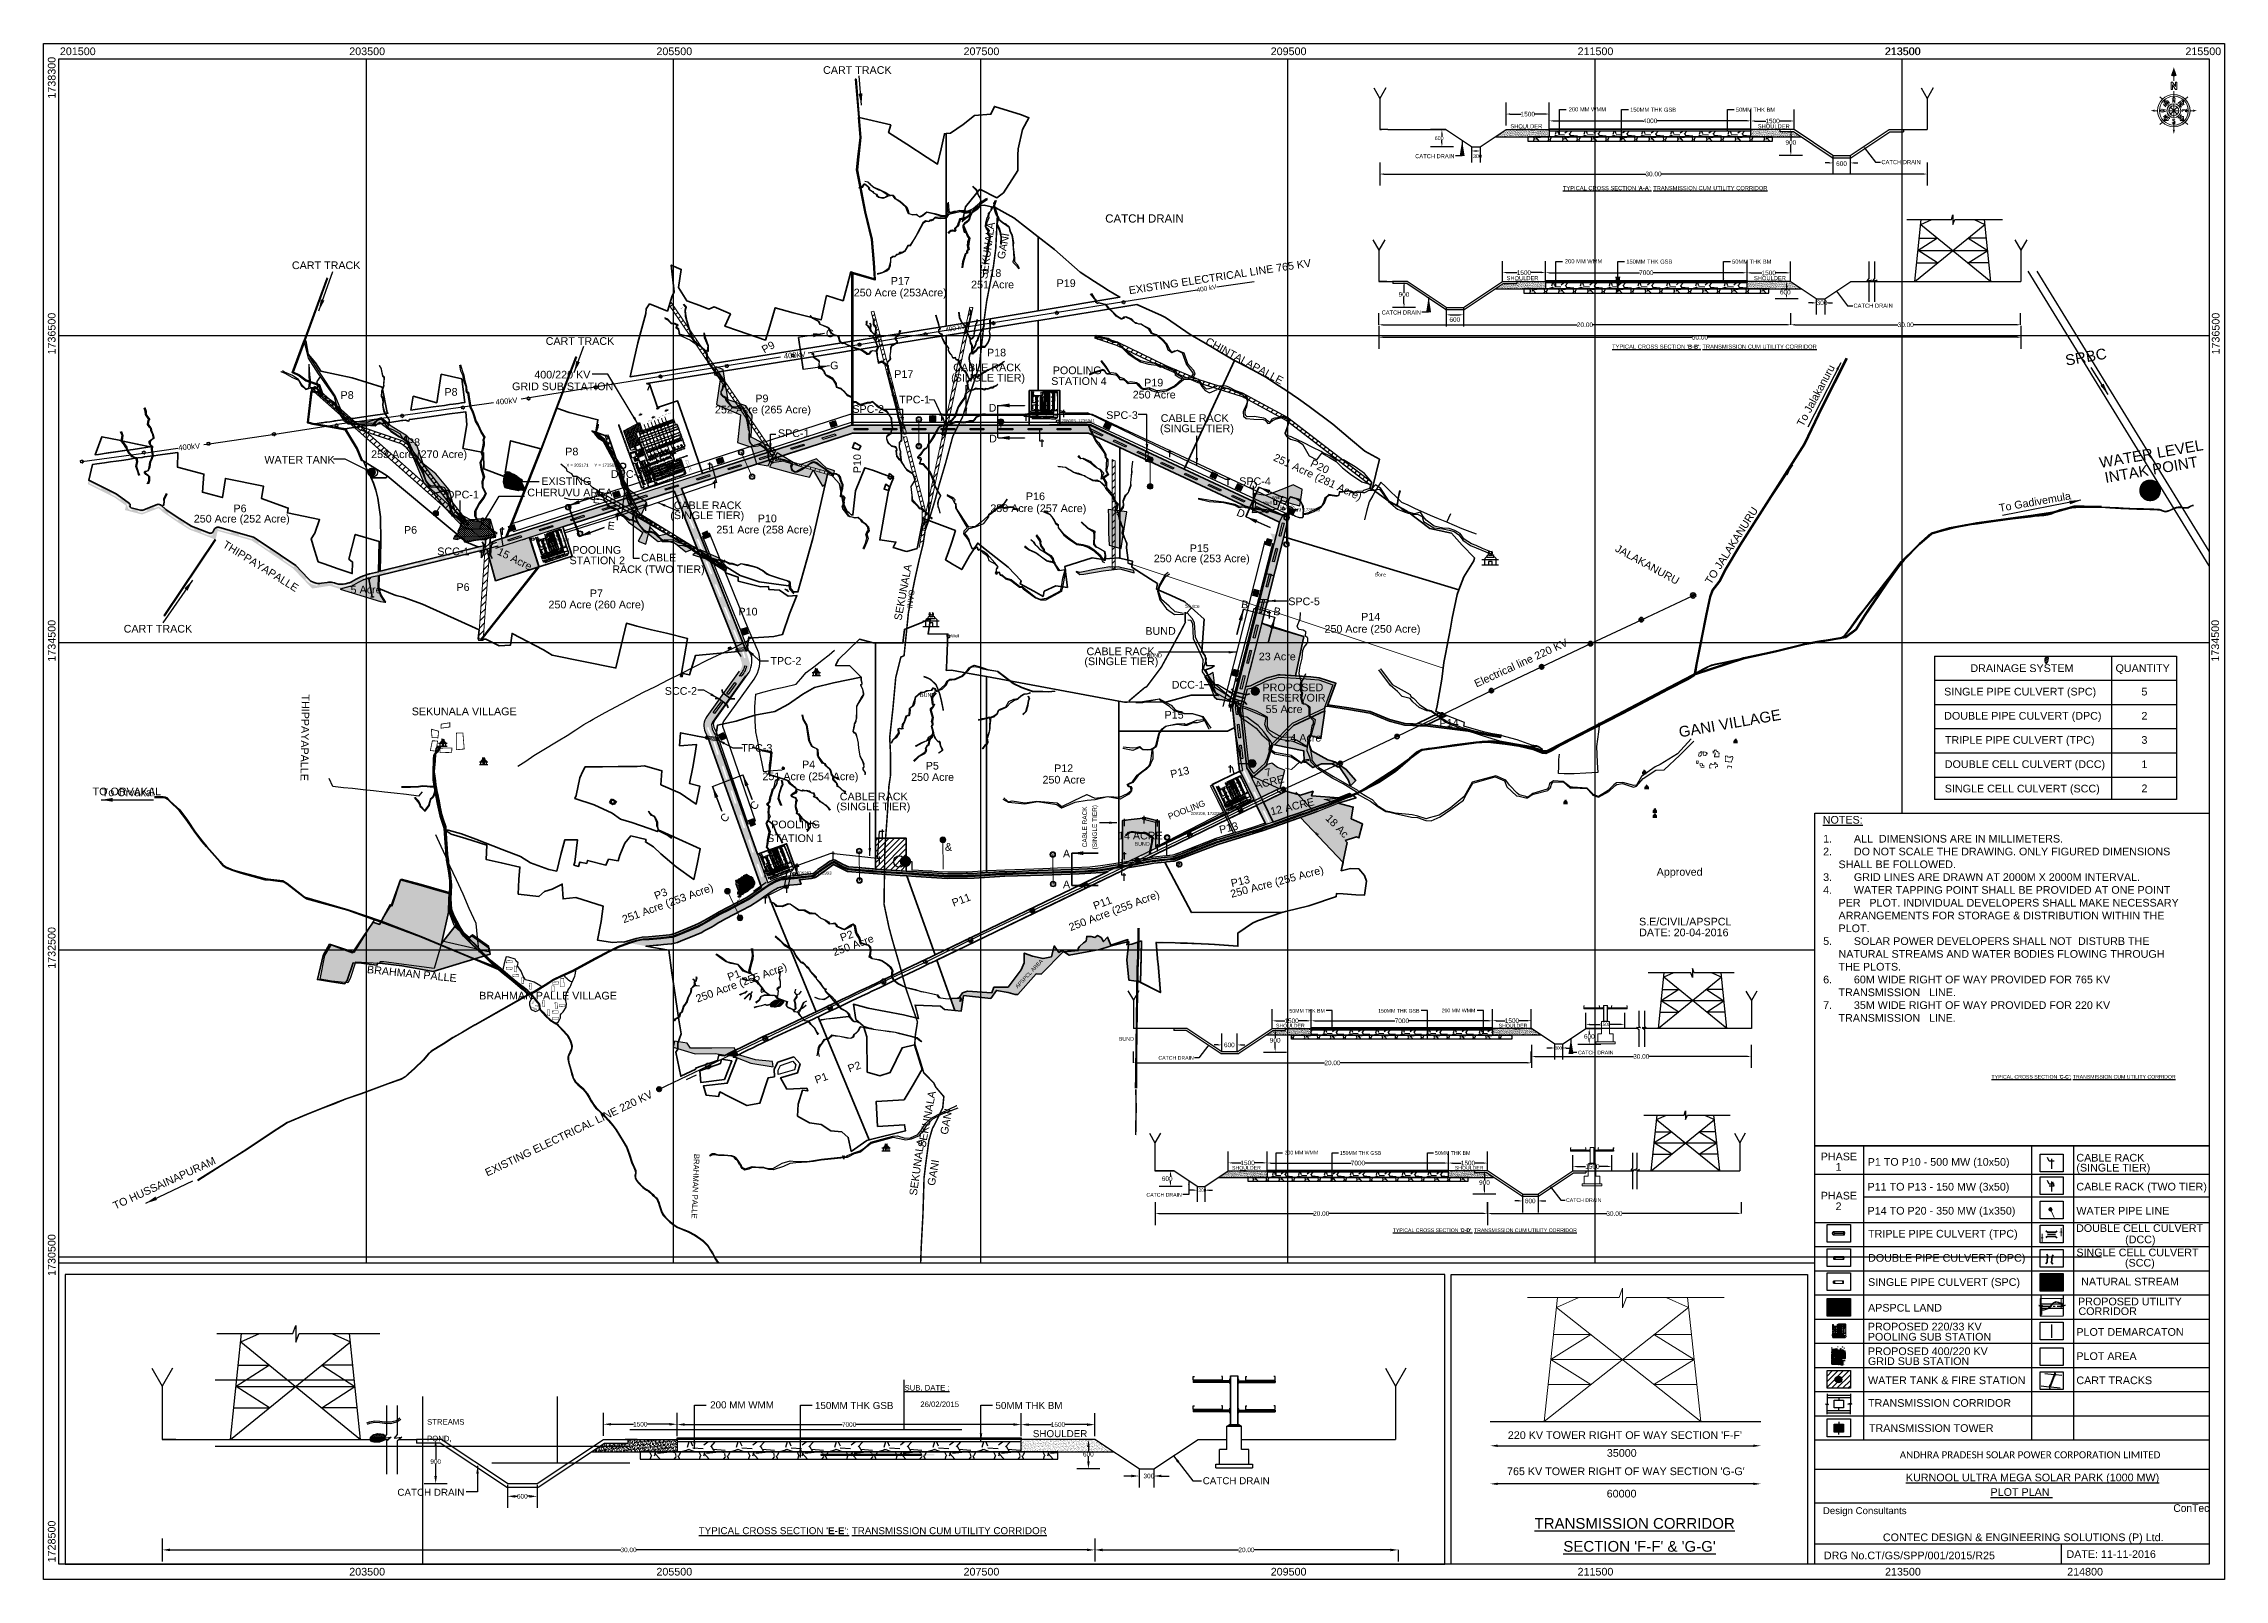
# Model space of a CAD drawing. Header units: metres. Extents: x 201400 to 215600, y 173235 to 1738400.
# Drawn here: x 201400 to 215600, y 1728400 to 1738400 of the extents above; entities outside this region: 1.
import ezdxf
from ezdxf.enums import TextEntityAlignment as Align

# ---------------------------------------------------------------- set-up
doc = ezdxf.new("R2010")
doc.units = ezdxf.units.M
doc.header["$PDMODE"] = 1
doc.header["$PDSIZE"] = -10
for name, pattern in [('400-ICT-1_400kV$0$HIDDEN', [0.375, 0.25, -0.125]), ('ACAD_ISO04W100', [30, 24, -3, 0, -3]), ('CENTER', [2, 1.25, -0.25, 0.25, -0.25]), ('CENTER2', [1.125, 0.75, -0.125, 0.125, -0.125]), ('DASHED', [0.75, 0.5, -0.25]), ('HIDDEN', [0.375, 0.25, -0.125]), ('HIDDENX2', [0.75, 0.5, -0.25]), ('PHANTOM2', [1.25, 0.625, -0.125, 0.125, -0.125, 0.125, -0.125])]:
    doc.linetypes.add(name, pattern=pattern)
for name, color, linetype in [('11 KV POWER LINE', 1, 'Continuous'), ('220 KV POWER LINE', 1, 'Continuous'), ('400 KV POWER LINE', 1, 'Continuous'), ('A-Anno-Note', 1, 'Continuous'), ('A-BLDG-FPRT', 7, 'Continuous'), ('Aelev-1', 5, 'Continuous'), ('B.T. ROAD', 7, 'Continuous'), ('CHECK DAM', 6, 'Continuous'), ('CS', 134, 'Continuous'), ('DIM', 11, 'Continuous'), ('DOUBLE CELL CULVERT', 7, 'Continuous'), ('DOUBLE PIPE CULVERT', 7, 'Continuous'), ('DW', 30, 'Continuous'), ('E-LAY-DIM', 7, 'Continuous'), ('E-LAY-FENC', 7, 'FENCELINE1'), ('E-LAY-ROAD', 7, 'Continuous'), ('ECEN', 4, 'CENTER'), ('EEQP', 2, 'Continuous'), ('FUR-F', 30, 'Continuous'), ('FURN', 136, 'Continuous'), ('G_CART TRACK', 30, 'Continuous'), ('GLASS', 130, 'Continuous'), ('GRID LINES', 250, 'Continuous'), ('GRID TEXT', 244, 'Continuous'), ('hid', 7, 'Continuous'), ('Ls', 170, 'Continuous'), ('name power lines', 1, 'Continuous'), ('Names', 1, 'Continuous'), ('new streem', 7, 'Continuous'), ('road', 10, 'Continuous'), ('road new', 7, 'DASHED'), ('SINGLE CELL CULVERT', 7, 'Continuous'), ('SINGLE PIPE CULVERT', 7, 'Continuous'), ('Solar water intake', 202, 'Continuous'), ('TEMPLE', 1, 'Continuous'), ('text', 7, 'Continuous'), ('TITLE BOX', 7, 'Continuous'), ('TOILET', 7, 'Continuous'), ('TRIPLE PIPE CULVERT', 7, 'Continuous'), ('TXT', 222, 'Continuous'), ('VILLAGE BOUNDARY', 6, 'Continuous'), ('VILLAGE NAMES', 5, 'Continuous')]:
    doc.layers.add(name, color=color, linetype=linetype)
for name, color, linetype, lineweight in [('250Acres', 7, 'Continuous', 25), ('CONC', 4, 'Continuous', 9), ('DOOR', 2, 'Continuous', 18), ('E-LAY-CNTRL', 1, 'CENTER', 0), ('E-LAY-EXIST', 8, 'HIDDEN', 0), ('e2', 2, 'Continuous', 18), ('e5', 7, 'Continuous', 13), ('L00', 8, 'Continuous', 9), ('L09', 6, 'Continuous', 9), ('L25', 5, 'Continuous', 25), ('PROJECT BOUNDARY', 10, 'Continuous', 40), ('rcc', 6, 'Continuous', 30), ('TS SURVEY LINE', 1, 'Continuous', 60), ('Wall', 6, 'Continuous', 70), ('WIN', 1, 'Continuous', 20)]:
    doc.layers.add(name, color=color, linetype=linetype, lineweight=lineweight)
doc.layers.add('BUND', color=7, linetype='Continuous', true_color=0x3dcfff)
doc.layers.add('WELL', color=7, linetype='Continuous', true_color=0x3dcfff)
doc.layers.add('STREAM', color=7, linetype='Continuous', lineweight=0, true_color=0x3dcfff)
doc.styles.add('ARI', font='arial.ttf')
doc.styles.add('HAND', font='techb___.ttf')
doc.styles.add('ROMANS', font='romans.shx')
doc.styles.get("Standard").update_dxf_attribs({"font": 'arial.ttf', "height": 50})
doc.styles.add('STYLE1', font='verdana.ttf')
doc.styles.add('style5', font='MTCORSVA.TTF')
doc.linetypes.add('FENCELINE1', pattern='A,0.25,-0.1,[133,ltypeshp.shx,S=0.1,R=0,X=-0.1,Y=0],-0.1,1', length=1.45)
doc.linetypes.add('PALLAV1', pattern='A,0.5,["X",Standard,S=0.1,R=0,X=-0.1,Y=-0.05],0.1', length=0.6)
doc.linetypes.add('ZIGZAG', pattern='A,0.0001,-0.2,[131,ltypeshp.shx,S=0.2,R=0,X=-0.2,Y=0],-0.4,[131,ltypeshp.shx,S=0.2,R=180,X=0.2,Y=0],-0.2', length=0.8001)
doc.dimstyles.get("Standard").update_dxf_attribs({"dimtxt": 50, "dimasz": 0.18, "dimexe": 0.18, "dimexo": 0.0625, "dimgap": 0.09, "dimtad": 0, "dimtih": 1, "dimtoh": 1, "dimdec": 4, "dimzin": 0, "dimdsep": 46, "dimtxsty": 'Standard', "dimcen": 0.09, "dimadec": 0, "dimazin": 0, "dimtfac": 1, "dimtdec": 4, "dimtofl": 0, "dimtmove": 0, "dimatfit": 3, "dimfxl": 1, "dimtolj": 1, "dimtzin": 0, "dimarcsym": 0})
pattern_1 = [(45, (-8694.004, -31706.453), (-22.0970869, 22.0970869), [])]
pattern_2 = [(45, (0, 0), (-22.0970869, 22.0970869), [])]
pattern_3 = [(45.000000035, (-1660894.54197, 1126554.72739), (-0.088388347702, 0.088388347594), [])]
pattern_4 = [(45, (-23236.586, 12245.986), (-22.4506403, 22.4506403), [])]
pattern_5 = [(37.5, (-132127.364, -603213.939), (-0.270005281, 8.25884838), [0, -6.5151, 0, -7.286625, 0, -6.96515625]), (7.5, (-132127.364, -603213.939), (7.585705403, 12.09642357), [0, -3.514725, 0, -5.8721625, 0, -2.25028125]), (327.5, (-132132.636, -603213.939), (13.347996248, 0.024252491), [0, -2.143125, 0, -7.71525, 0, -10.0726875]), (317.5, (-132132.636, -603213.939), (12.885015135, 3.76193233), [0, -1.0715625, 0, -5.057775, 0, -5.7864375])]
pattern_6 = [(37.5, (-169054.1834, -858506.351), (-0.300005868, 9.1764982), [0, -7.239, 0, -8.09625, 0, -7.7390625]), (7.5, (-169054.183, -858506.351), (8.42856156, 13.440470636), [0, -3.90525, 0, -6.524625, 0, -2.5003125]), (327.5, (-169060.041, -858506.351), (14.831106942, 0.026947213), [0, -2.38125, 0, -8.5725, 0, -11.191875]), (317.5, (-169060.041, -858506.351), (14.316683484, 4.17992481), [0, -1.190625, 0, -5.61975, 0, -6.429375])]
pattern_7 = [(37.5, (-132127.364, -603372.6767), (-0.270005281, 8.25884838), [0, -6.5151, 0, -7.286625, 0, -6.96515625]), (7.5, (-132127.364, -603372.677), (7.585705403, 12.09642357), [0, -3.514725, 0, -5.8721625, 0, -2.25028125]), (327.5, (-132132.636, -603372.677), (13.347996248, 0.024252491), [0, -2.143125, 0, -7.71525, 0, -10.0726875]), (317.5, (-132132.636, -603372.677), (12.885015135, 3.76193233), [0, -1.0715625, 0, -5.057775, 0, -5.7864375])]
pattern_8 = [(37.5, (-168733.451, -858679.9525), (-0.300005868, 9.1764982), [0, -7.239, 0, -8.09625, 0, -7.7390625]), (7.5, (-168733.451, -858679.952), (8.42856156, 13.440470636), [0, -3.90525, 0, -6.524625, 0, -2.5003125]), (327.5, (-168739.309, -858679.9525), (14.831106942, 0.026947213), [0, -2.38125, 0, -8.5725, 0, -11.191875]), (317.5, (-168739.309, -858679.952), (14.316683484, 4.17992481), [0, -1.190625, 0, -5.61975, 0, -6.429375])]
pattern_9 = [(0, (0, 0), (6.25, 6.25), [6.25, -6.25])]
pattern_10 = [(45, (0, 0), (-8.838834765, 8.838834765), []), (45, (8.839, 0), (-8.838834765, 8.838834765), [6.25, -3.125])]
pattern_11 = [(359.69832698, (-7769.557, 11768.1984), (6.24419658, 6.178786638), [6.21157771, -6.21157771])]
pattern_12 = [(0, (0, 0), (0, 6.985), [5.08, -1.905]), (90, (0, 0), (-6.985, 4e-16), [5.08, -1.905])]

# ---------------------------------------------------------------- blocks, each defined once
blk = doc.blocks.new('DOUBLE PIPE CULVERT')
blk.add_ellipse((0, 2), major_axis=(0, 10.5), ratio=0.355699)
at = {"extrusion": (0, 0, -1)}
blk.add_ellipse((60, 2), major_axis=(0, 10.5), ratio=0.355699, dxfattribs=at)
at = {"layer": 'name power lines', "color": 0, "linetype": 'Continuous', "lineweight": 9, "ltscale": 190}
for p, q in [((60, 12), (0, 12)), ((56, 2), (4, 2)), ((60, -8), (0, -8))]:
    blk.add_line(p, q, dxfattribs=at)
blk = doc.blocks.new('TRIPLE PIPE CULVERT')
blk.add_ellipse((-35, -6), major_axis=(0, 11.3), ratio=0.395738)
at = {"extrusion": (0, 0, -1)}
blk.add_ellipse((35, -6), major_axis=(0, 11.3), ratio=0.395738, dxfattribs=at)
for p in [(0, -2), (0, -10)]:
    blk.add_point(p)
at = {"layer": 'name power lines', "color": 0, "linetype": 'Continuous', "lineweight": 9, "ltscale": 190}
for p, q in [((35, 5), (-35, 5)), ((35, -17), (-35, -17)), ((31, -2), (-31, -2)), ((31, -10), (-31, -10))]:
    blk.add_line(p, q, dxfattribs=at)
blk = doc.blocks.new('dcc')
at = {"layer": 'name power lines', "color": 7, "linetype": 'Continuous', "lineweight": 50, "ltscale": 190}
for p, q in [((-28, 40), (-39, 59)), ((-39, 19), (39, -19)), ((-28, 40), (49, 3)), ((73, 6), (49, 3)), ((-49, -3), (-70, -6)), ((-49, -3), (29, -39)), ((41, -60), (29, -39))]:
    blk.add_line(p, q, dxfattribs=at)
blk = doc.blocks.new('DOUBLE CELL CULVERT')
at = {"lineweight": 50, "rotation": 10.33130289348744}
blk.add_blockref('dcc', (1, 0), dxfattribs=at)
blk = doc.blocks.new('SINGLE PIPE CULVERT')
blk.add_ellipse((-79, 2), major_axis=(0, 9.01), ratio=0.414752)
at = {"extrusion": (0, 0, -1)}
blk.add_ellipse((-20, 2), major_axis=(0, 9.01), ratio=0.414752, dxfattribs=at)
at = {"layer": 'name power lines', "color": 0, "linetype": 'Continuous', "lineweight": 9, "ltscale": 190}
for p, q in [((-20, 11), (-79, 11)), ((-20, -7), (-79, -7))]:
    blk.add_line(p, q, dxfattribs=at)
blk = doc.blocks.new('A$C4C0265E5')
at = {"layer": 'TEMPLE'}
for points in [[(-13.5, 9), (13.5, 9)], [(-13.5, 0), (13.5, 0)], [(-8.5, 0), (-8.5, 9)], [(-5.2, 12.8), (6, 12.8)], [(3.2, 0), (3.2, 5.7), (-2.4, 5.7), (-2.4, 0)], [(-2.2, 15.8), (3.2, 15.8)], [(-1, 18.5), (1.6, 18.5)], [(9.9, 0), (9.9, 9)]]:
    blk.add_lwpolyline(points, dxfattribs=at)
for centre, radius, start, end in [((-5.3, 9.5), 3.26, 87.8436, 189.2012), ((-3, 13.6), 2.34, 69.7058, 201.7624), ((0.3, 19.8), 3.64, 124.6908, 216.5002), ((-1.2, 17), 1.53, 83.0917, 227.9751), ((3.1, 21.4), 5.04, 164.1856, 215.059), ((1.7, 16.8), 1.74, 327.908, 94.5822), ((-0.7, 21.1), 3.55, 312.8669, 23.8321), ((0.8, 19.8), 3.21, 317.586, 57.6644), ((4, 13.8), 2.21, 332.2896, 113.0629), ((6.7, 9.6), 3.25, 349.376, 102.0043)]:
    blk.add_arc(centre, radius, start, end, dxfattribs=at)
blk = doc.blocks.new('*D87')
at = {"layer": 'Defpoints', "color": 0, "linetype": 'Continuous', "ltscale": 50, "transparency": 16777216}
for p in [(210819, 1729427), (212582, 1729427), (210819, 1729022)]:
    blk.add_point(p, dxfattribs=at)
at = {"layer": 'name power lines', "color": 7, "linetype": 'Continuous', "lineweight": -2, "ltscale": 50, "transparency": 16777216}
blk.add_line((212532, 1729022), (210869, 1729022), dxfattribs=at)
at = {"layer": 'name power lines', "color": 7, "linetype": 'Continuous', "ltscale": 50, "transparency": 16777216}
for points in [[(210869, 1729030), (210869, 1729014), (210819, 1729022)], [(212532, 1729030), (212532, 1729014), (212582, 1729022)]]:
    blk.add_solid(points, dxfattribs=at)
at = {"layer": 'name power lines', "color": 0, "linetype": 'Continuous', "ltscale": 50, "transparency": 16777216, "insert": (211675, 1728958), "char_height": 50, "attachment_point": 5}
blk.add_mtext('\\A1;60000', dxfattribs=at)
blk = doc.blocks.new('TT')
at = {"layer": 'name power lines', "color": 0, "linetype": 'Continuous', "lineweight": 9, "ltscale": 190}
for p, q in [((-618, 323), (-21, 323)), ((-510, -323), (-423, 323)), ((-510, -323), (430, 272)), ((-430, 272), (-284, 323)), ((-430, 272), (510, -323)), ((27, 323), (663, 323)), ((284, 323), (430, 272)), ((510, -323), (423, 323)), ((-205, 130), (-467, 0)), ((-449, 130), (-205, 130)), ((449, 130), (205, 130)), ((205, 130), (467, 0)), ((-467, 0), (467, 0)), ((-205, -130), (-467, 0)), ((205, -130), (467, 0)), ((-484, -130), (-205, -130)), ((484, -130), (205, -130))]:
    blk.add_line(p, q, dxfattribs=at)
blk.add_lwpolyline([(-21, 323), (1, 372), (1, 270), (27, 323)], dxfattribs=at)
blk = doc.blocks.new('*D88')
at = {"layer": 'Defpoints', "color": 0, "linetype": 'Continuous', "ltscale": 50, "transparency": 16777216}
for p in [(210819, 1729427), (212582, 1729427), (212582, 1729270)]:
    blk.add_point(p, dxfattribs=at)
at = {"layer": 'name power lines', "color": 7, "linetype": 'Continuous', "lineweight": -2, "ltscale": 50, "transparency": 16777216}
blk.add_line((210869, 1729270), (212532, 1729270), dxfattribs=at)
at = {"layer": 'name power lines', "color": 7, "linetype": 'Continuous', "ltscale": 50, "transparency": 16777216}
for points in [[(210869, 1729278), (210869, 1729262), (210819, 1729270)], [(212532, 1729278), (212532, 1729262), (212582, 1729270)]]:
    blk.add_solid(points, dxfattribs=at)
at = {"layer": 'name power lines', "color": 0, "linetype": 'Continuous', "ltscale": 50, "transparency": 16777216, "insert": (211676, 1729223), "char_height": 50, "attachment_point": 5}
blk.add_mtext('\\A1;35000', dxfattribs=at)
blk = doc.blocks.new('SINGLE CELL CULVERT')
at = {"layer": 'name power lines', "color": 160, "linetype": 'Continuous', "lineweight": 50, "ltscale": 190}
for p, q in [((-45, 43), (-55, 61)), ((-45, 43), (-49, -23)), ((3, 39), (-2, -26)), ((3, 39), (16, 56)), ((-63, -42), (-49, -23)), ((10, -47), (-2, -26))]:
    blk.add_line(p, q, dxfattribs=at)
blk = doc.blocks.new('TWR_CTG_p')
for p, q in [((-750, 750), (-1750, 1250)), ((1750, 1250), (750, 750)), ((-750, -750), (-1750, -1250)), ((750, -750), (1750, -1250))]:
    blk.add_line(p, q)
for points in [[(-1750, -1250), (1750, -1250), (1750, 1250), (-1750, 1250)], [(-750, -750), (750, -750), (750, 750), (-750, 750)]]:
    blk.add_lwpolyline(points, close=True)
blk = doc.blocks.new('TWR_CTH_p')
for p, q in [((-750, 750), (-1750, 1250)), ((1750, 1250), (750, 750)), ((-750, -750), (-1750, -1250)), ((750, -750), (1750, -1250))]:
    blk.add_line(p, q)
for points in [[(-1750, -1250), (1750, -1250), (1750, 1250), (-1750, 1250)], [(-750, -750), (750, -750), (750, 750), (-750, 750)]]:
    blk.add_lwpolyline(points, close=True)
blk = doc.blocks.new('TWR_CC_p')
for p, q in [((-750, 750), (-1750, 1250)), ((1750, 1250), (750, 750)), ((-750, -750), (-1750, -1250)), ((750, -750), (1750, -1250))]:
    blk.add_line(p, q)
for points in [[(-1750, -1250), (1750, -1250), (1750, 1250), (-1750, 1250)], [(-750, -750), (750, -750), (750, 750), (-750, 750)]]:
    blk.add_lwpolyline(points, close=True)
blk = doc.blocks.new('TWR_CD_p')
for p, q in [((-750, 750), (-1750, 1750)), ((-100, 100), (-750, 750)), ((750, 750), (100, 100)), ((1750, 1750), (750, 750)), ((-1750, -1750), (-750, -750)), ((-100, -100), (-750, -750)), ((100, -100), (750, -750)), ((750, -750), (1750, -1750))]:
    blk.add_line(p, q)
for points in [[(-1750, -1750), (1750, -1750), (1750, 1750), (-1750, 1750)], [(-750, -750), (750, -750), (750, 750), (-750, 750)], [(-100, -100), (100, -100), (100, 100), (-100, 100)]]:
    blk.add_lwpolyline(points, close=True)
blk = doc.blocks.new('TWR_CTI_p')
for p, q in [((-750, 750), (-1750, 1750)), ((-100, 100), (-750, 750)), ((750, 750), (100, 100)), ((1750, 1750), (750, 750)), ((-1750, -1750), (-750, -750)), ((-100, -100), (-750, -750)), ((100, -100), (750, -750)), ((750, -750), (1750, -1750))]:
    blk.add_line(p, q)
for points in [[(-1750, -1750), (1750, -1750), (1750, 1750), (-1750, 1750)], [(-750, -750), (750, -750), (750, 750), (-750, 750)], [(-100, -100), (100, -100), (100, 100), (-100, 100)]]:
    blk.add_lwpolyline(points, close=True)
blk = doc.blocks.new('TWR_CTE_p')
for p, q in [((-750, 750), (-1750, 1750)), ((1750, 1750), (750, 750)), ((-1750, -1750), (-750, -750)), ((750, -750), (1750, -1750))]:
    blk.add_line(p, q)
for points in [[(-1750, -1750), (1750, -1750), (1750, 1750), (-1750, 1750)], [(-750, -750), (750, -750), (750, 750), (-750, 750)]]:
    blk.add_lwpolyline(points, close=True)
blk = doc.blocks.new('TWR_CTK_p')
for p, q in [((-750, 750), (-1750, 1750)), ((-100, 100), (-750, 750)), ((750, 750), (100, 100)), ((1750, 1750), (750, 750)), ((-1750, -1750), (-750, -750)), ((-100, -100), (-750, -750)), ((100, -100), (750, -750)), ((750, -750), (1750, -1750))]:
    blk.add_line(p, q)
for points in [[(-1750, -1750), (1750, -1750), (1750, 1750), (-1750, 1750)], [(-750, -750), (750, -750), (750, 750), (-750, 750)], [(-100, -100), (100, -100), (100, 100), (-100, 100)]]:
    blk.add_lwpolyline(points, close=True)
blk = doc.blocks.new('TWR_CTD_p')
for p, q in [((-750, 750), (-1750, 1250)), ((1750, 1250), (750, 750)), ((-750, -750), (-1750, -1250)), ((750, -750), (1750, -1250))]:
    blk.add_line(p, q)
for points in [[(-1750, -1250), (1750, -1250), (1750, 1250), (-1750, 1250)], [(-750, -750), (750, -750), (750, 750), (-750, 750)]]:
    blk.add_lwpolyline(points, close=True)
blk = doc.blocks.new('SS')
at = {"color": 20, "lineweight": -2, "true_color": 0xff4000}
blk.add_line((1.3, 98.5, 0.2), (1.3, 95.3, 0.2), dxfattribs=at)
at = {"layer": 'E-LAY-CNTRL', "color": 20, "true_color": 0xff4000}
for p, q in [((-174.4, 6.3, -0.2), (-174.8, 95.4, -0.1)), ((-148.1, -0.9), (-148.6, 95.8)), ((-120.6, -0.7), (-121, 96.3)), ((-110.1, 91.8), (-110.5, 96.5)), ((-100.9, 91.8), (-100.5, 96.7)), ((-96.3, 91.8), (-96.7, 96.8)), ((-87.1, 91.9), (-86.7, 96.9)), ((-68.6, 92), (-69.1, 97.2)), ((-59.4, 92), (-59, 97.4)), ((-29.5, 90.2), (-29.5, 97.9)), ((-23.6, 58.9, -0.1), (-23.7, 96.8, 0.1)), ((-15.7, 90.2), (-15.7, 98.2)), ((-120.9, 63.5), (-23.6, 63.9)), ((-120.7, 29.5), (0.1, 30)), ((-20.3, 55.6, 0.1), (-3.3, 55.7, 0.1)), ((0, 52.6, -0.1), (0.2, 2.9, -0.2)), ((-71, -0.5), (-162.6, -0.9)), ((-105.2, -0.7), (-3.1, -0.2))]:
    blk.add_line(p, q, dxfattribs=at)
for points in [[(-174.7, 86.8), (-174.8, 95.4)], [(-174.7, 86.8), (-174.8, 95.4)], [(-23.7, 96.8), (-121, 96.3)]]:
    blk.add_lwpolyline(points, dxfattribs=at)
for centre, start, end in [((-20.3, 58.9, -0.1), 180.25398, 270.25398), ((-3.3, 52.4, -0.1), 0.25398, 90.25398), ((-3.1, 3.1), 270.25398, 0.25398)]:
    blk.add_arc(centre, 3.27, start, end, dxfattribs=at)
at = {"layer": 'E-LAY-DIM', "color": 20, "true_color": 0xff4000}
for p, q in [((-2.3, 3.3, 0), (-5.2, 6.2, 0)), ((-2.3, 6.2, 0), (-5.1, 3.3, 0))]:
    blk.add_line(p, q, dxfattribs=at)
at = {"layer": 'E-LAY-DIM', "color": 20, "true_color": 0xff4000, "elevation": 0}
blk.add_lwpolyline([(-2.3, 6.2), (-2.3, 3.3), (-5.1, 3.3), (-5.2, 6.2)], close=True, dxfattribs=at)
at = {"layer": 'E-LAY-EXIST', "color": 20, "linetype": 'PHANTOM2', "true_color": 0xff4000}
for p, q in [((-175.4, 5.7, -0.2), (-175.8, 95.4, -0.1)), ((-173.3, 6.9, -0.2), (-173.7, 95.4, -0.1)), ((-164.6, 99.3), (-167.6, 99.3)), ((-164.6, 90.1), (-167.6, 90.1)), ((-166.6, 99.3), (-166.5, 90.1)), ((-166.5, 90.1), (-166.5, 80.9)), ((-166.1, 99.2), (-166.2, 99.4)), ((-166.1, 99.4), (-166.2, 99.2)), ((-166.1, 97.8), (-166.1, 100.8)), ((-156.9, 99.8), (-166.1, 99.7)), ((-156.9, 98.9), (-166.1, 98.9)), ((-166.1, 91.6), (-166.1, 88.6)), ((-166.1, 82.4), (-166, 79.4)), ((-165.7, 99.3), (-165.7, 90.1)), ((-165.7, 90.1), (-165.6, 80.9)), ((-163.5, 14.5), (-163.8, 98.9)), ((-161.2, 14.5), (-161.5, 98.9)), ((-158.8, 14.5), (-159.2, 98.9)), ((-155.4, 99.3), (-158.4, 99.3)), ((-156.9, 97.8), (-156.9, 100.8)), ((-149.2, 2.4, -0.2), (-149.6, 95.8, -0.1)), ((-147.1, 2.4, -0.2), (-147.5, 95.9, -0.1)), ((-143.9, 99.4), (-146.9, 99.4)), ((-145.4, 97.9), (-145.4, 100.9)), ((-136.2, 99.9), (-145.4, 99.8)), ((-136.2, 99), (-145.4, 99)), ((-142.7, 14.6), (-143.1, 99)), ((-140.4, 14.6), (-140.8, 99)), ((-138.1, 14.6), (-138.5, 99)), ((-134.7, 99.4), (-137.7, 99.4)), ((-136.2, 97.9), (-136.2, 100.9)), ((-127, 99.9), (-136.2, 99.9)), ((-127, 99), (-136.2, 99)), ((-133.5, 14.6), (-133.9, 99)), ((-131.2, 14.6), (-131.6, 99)), ((-128.9, 14.6), (-129.3, 99)), ((-125.5, 99.5), (-128.5, 99.5)), ((-127, 98), (-127, 101)), ((-126.9, 82.5), (-126.9, 79.5)), ((-53.3, 92), (-56.3, 92)), ((-54.8, 90.5), (-54.8, 93.5)), ((-45.6, 92.5), (-54.8, 92.4)), ((-45.6, 91.6), (-54.8, 91.6)), ((-49.4, 81.4), (-52.4, 81.4)), ((-50.8, 79.9), (-50.9, 82.9)), ((-41.6, 81.8), (-50.9, 81.8)), ((-44.1, 92.1), (-47.1, 92)), ((-45.6, 90.6), (-45.6, 93.6)), ((-40.1, 81.4), (-43.1, 81.4)), ((-41.6, 79.9), (-41.6, 82.9)), ((-32.4, 81.9), (-41.6, 81.8)), ((-41, 90.6), (-41, 93.6)), ((-31.8, 92.5), (-41, 92.5)), ((-31.8, 91.7), (-41, 91.6)), ((-30.9, 81.5), (-33.9, 81.4)), ((-30.3, 92.1), (-33.3, 92.1)), ((-32.8, 72.2), (-32.9, 81.5)), ((-32.4, 80), (-32.4, 83)), ((-32, 72.2), (-32, 81.5)), ((-31.8, 90.6), (-31.8, 93.6)), ((-175.4, 5.7, 0.2), (-162.9, -2, 0.2)), ((-162.6, -0.9), (-174.4, 6.3)), ((-173.3, 6.9, 0.1), (-162.3, 0.2, 0.1)), ((-164.6, 80.9), (-167.6, 80.9)), ((-164.5, 71.7), (-167.5, 71.6)), ((-164.5, 62.4), (-167.5, 62.4)), ((-164.4, 50.9), (-167.4, 50.9)), ((-164.4, 41.7), (-167.4, 41.7)), ((-164.3, 32.5), (-167.3, 32.5)), ((-164.3, 23.3), (-167.3, 23.3)), ((-164.3, 14.1), (-167.3, 14)), ((-163.6, 9.4), (-166.8, 5.8)), ((-166.8, 9.3), (-163.6, 5.8)), ((-166.5, 80.9), (-166.4, 71.6)), ((-166.4, 71.6), (-166.4, 62.4)), ((-166.4, 50.9), (-166.3, 41.7)), ((-166.3, 41.7), (-166.3, 32.5)), ((-166.3, 32.5), (-166.2, 23.3)), ((-166.2, 23.3), (-166.2, 14)), ((-166, 71.6), (-166.1, 71.7)), ((-166, 71.7), (-166.1, 71.6)), ((-166, 70.2), (-166, 73.1)), ((-156.8, 72.1), (-166, 72.1)), ((-156.8, 71.3), (-166, 71.2)), ((-166, 63.9), (-166, 60.9)), ((-165.9, 52.4), (-165.9, 49.4)), ((-165.9, 40.2), (-165.9, 43.2)), ((-156.7, 42.2), (-165.9, 42.1)), ((-165.8, 41.6), (-165.9, 41.8)), ((-165.8, 41.8), (-165.9, 41.6)), ((-156.7, 41.3), (-165.9, 41.3)), ((-165.8, 34), (-165.8, 31)), ((-165.8, 24.8), (-165.8, 21.8)), ((-165.8, 12.6), (-165.8, 15.5)), ((-156.5, 14.5), (-165.8, 14.5)), ((-165.7, 14), (-165.8, 14.1)), ((-165.7, 14.1), (-165.8, 14)), ((-156.5, 13.7), (-165.8, 13.6)), ((-165.6, 80.9), (-165.6, 71.6)), ((-115.8, 78.8), (-165.6, 78.6)), ((-115.8, 76.5), (-165.6, 76.3)), ((-115.8, 74.2), (-165.6, 74)), ((-165.6, 71.6), (-165.5, 62.4)), ((-165.5, 50.9), (-165.4, 41.7)), ((-165.4, 41.7), (-165.4, 32.5)), ((-165.4, 32.5), (-165.4, 23.3)), ((-165.4, 23.3), (-165.3, 14)), ((-162.3, 0.2, 0.1), (-151.4, 0.2, 0.1)), ((-155.3, 71.7), (-158.3, 71.7)), ((-155.2, 41.7), (-158.2, 41.7)), ((-155, 14.1), (-158, 14.1)), ((-156.8, 70.2), (-156.8, 73.2)), ((-156.7, 40.2), (-156.7, 43.2)), ((-156.5, 12.6), (-156.5, 15.6)), ((-143.8, 71.7), (-146.8, 71.7)), ((-143.6, 41.8), (-146.6, 41.8)), ((-143.5, 14.1), (-146.5, 14.1)), ((-145.3, 70.2), (-145.3, 73.2)), ((-136.1, 72.2), (-145.3, 72.2)), ((-136.1, 71.3), (-145.3, 71.3)), ((-145.1, 40.3), (-145.2, 43.3)), ((-135.9, 42.3), (-145.1, 42.2)), ((-135.9, 41.4), (-145.1, 41.4)), ((-145, 12.6), (-145, 15.6)), ((-135.8, 14.6), (-145, 14.6)), ((-135.8, 13.7), (-145, 13.7)), ((-144.9, 0.2, 0.1), (-123.9, 0.3, 0)), ((-115.7, 58), (-142.9, 57.9)), ((-115.7, 55.7), (-140.6, 55.6)), ((-115.7, 53.4), (-138.3, 53.3)), ((-134.6, 71.8), (-137.6, 71.8)), ((-134.4, 41.8), (-137.4, 41.8)), ((-134.3, 14.2), (-137.3, 14.2)), ((-136.1, 70.3), (-136.1, 73.3)), ((-126.8, 72.3), (-136.1, 72.2)), ((-126.8, 71.4), (-136.1, 71.3)), ((-135.9, 40.3), (-135.9, 43.3)), ((-126.7, 42.3), (-135.9, 42.3)), ((-126.7, 41.4), (-135.9, 41.4)), ((-135.8, 12.7), (-135.8, 15.7)), ((-126.6, 14.7), (-135.8, 14.6)), ((-126.6, 13.8), (-135.8, 13.7)), ((-115.7, 48.8), (-133.7, 48.8)), ((-115.6, 46.5), (-131.3, 46.5)), ((-115.6, 44.2), (-129, 44.2)), ((-125.4, 81), (-128.4, 81)), ((-125.3, 71.8), (-128.3, 71.8)), ((-125.3, 60.3), (-128.3, 60.3)), ((-125.3, 51.1), (-128.3, 51.1)), ((-125.2, 41.9), (-128.2, 41.9)), ((-125.1, 14.2), (-128.1, 14.2)), ((-127.3, 81), (-127.3, 71.8)), ((-127.2, 60.3), (-127.2, 51.1)), ((-127.2, 51.1), (-127.1, 41.9)), ((-126.8, 70.3), (-126.9, 73.3)), ((-126.8, 61.8), (-126.8, 58.8)), ((-126.8, 52.6), (-126.7, 49.6)), ((-126.7, 40.4), (-126.7, 43.4)), ((-126.6, 12.7), (-126.6, 15.7)), ((-126.5, 81), (-126.4, 71.8)), ((-126.4, 60.3), (-126.3, 51.1)), ((-126.3, 51.1), (-126.3, 41.9)), ((-32.8, 79.1), (-59.6, 79)), ((-32.8, 76.8), (-59.6, 76.7)), ((-32.8, 74.5), (-59.6, 74.4)), ((-32.8, 58.4), (-59.5, 58.3)), ((-32.7, 56.1), (-59.5, 56)), ((-32.7, 53.8), (-59.5, 53.7)), ((-41.6, 81), (-50.9, 80.9)), ((-32.4, 81), (-41.6, 81)), ((-30.9, 72.2), (-33.9, 72.2)), ((-30.8, 60.7), (-33.8, 60.7)), ((-32.8, 60.7), (-32.7, 51.5)), ((-32.4, 70.7), (-32.4, 73.7)), ((-32.3, 62.2), (-32.3, 59.2)), ((-31.9, 60.7), (-31.9, 51.5)), ((-162.9, -2, 0.2), (-117.7, -1.8, 0.1))]:
    blk.add_line(p, q, dxfattribs=at)
at = {"layer": 'E-LAY-EXIST', "color": 20, "true_color": 0xff4000}
for p, q in [((-122.1, 96.3, 0), (-122.1, 94.7, 0)), ((-121.7, 2.5, -0.2), (-122.1, 94.7, -0.2)), ((-119.8, 66.8, 0), (-119.9, 93.7, -0.2)), ((-25.9, 95.2, 0.5), (-118.9, 94.8, 0)), ((-12.1, 98.4, 0), (-117.9, 97.9, 0)), ((-114.2, 87.2), (-117.1, 84.3)), ((-114.2, 84.3), (-117.1, 87.2)), ((-115.4, 79.6), (-115.4, 82.6)), ((-106.2, 81.6), (-115.4, 81.5)), ((-108.6, 91.8), (-111.6, 91.8)), ((-110.1, 90.3), (-110.1, 93.3)), ((-100.9, 92.2), (-110.1, 92.2)), ((-100.9, 91.4), (-110.1, 91.3)), ((-106.1, 79.6), (-106.2, 82.6)), ((-96.9, 81.6), (-106.2, 81.6)), ((-99.4, 91.8), (-102.4, 91.8)), ((-100.9, 90.3), (-100.9, 93.3)), ((-95.4, 81.2), (-98.4, 81.2)), ((-94.8, 91.8), (-97.8, 91.8)), ((-96.9, 79.7), (-96.9, 82.7)), ((-87.7, 81.6), (-96.9, 81.6)), ((-96.3, 90.3), (-96.3, 93.3)), ((-87.1, 92.3), (-96.3, 92.3)), ((-87.1, 91.4), (-96.3, 91.4)), ((-86.2, 81.2), (-89.2, 81.2)), ((-85.6, 91.9), (-88.6, 91.9)), ((-88.1, 72), (-88.2, 81.2)), ((-87.7, 79.7), (-87.7, 82.7)), ((-78.5, 81.7), (-87.7, 81.6)), ((-87.2, 72), (-87.3, 81.2)), ((-87.1, 90.4), (-87.1, 93.4)), ((-77, 81.3), (-80, 81.2)), ((-78.5, 82.7), (-78.5, 79.8)), ((-67.8, 81.3), (-70.8, 81.3)), ((-67.1, 92), (-70.1, 91.9)), ((-69.3, 79.8), (-69.3, 82.8)), ((-60.1, 81.8), (-69.3, 81.7)), ((-68.6, 90.5), (-68.6, 93.4)), ((-59.4, 92.4), (-68.6, 92.4)), ((-59.4, 91.6), (-68.6, 91.5)), ((-58.6, 81.3), (-61.6, 81.3)), ((-57.9, 92), (-60.9, 92)), ((-60.5, 72.1), (-60.5, 81.3)), ((-60.1, 79.8), (-60.1, 82.8)), ((-59.6, 72.1), (-59.6, 81.3)), ((-59.4, 90.5), (-59.4, 93.5)), ((-39.5, 92.1), (-42.5, 92.1)), ((-26.8, 84.9, 0), (-29.7, 82, 0)), ((-26.8, 82, 0), (-29.7, 84.8, 0)), ((-24.7, 67.1, -0.1), (-24.8, 94.1, 0)), ((-22.5, 58.9, 0), (-22.6, 94.1, 0)), ((-11.8, 95.2, 0.5), (-21.6, 95.2, 0.5)), ((-12.1, 98.4, 0), (1.3, 98.5, 0)), ((1.3, 95.3, -0.1), (-12.1, 95.2, -0.2)), ((-119.7, 32.8, 0), (-119.8, 60.2, 0)), ((-119.5, 2.5, -0.2), (-119.6, 26.5, 0)), ((-116.1, 38.9), (-118.9, 36)), ((-116, 36), (-118.9, 38.9)), ((-117.7, 64.6, 0.1), (-26.9, 65, -0.2)), ((-117.6, 62.4, 0), (-26.8, 62.8, -0.1)), ((-117.6, 28.4, 0), (-26.7, 28.8, -0.2)), ((-117.5, 30.6, 0), (-26.7, 31, -0.2)), ((-117.4, 0.4, 0), (-26.6, 0.8)), ((-113.9, 81.1), (-116.9, 81.1)), ((-113.8, 71.9), (-116.8, 71.9)), ((-113.8, 60.4), (-116.8, 60.3)), ((-113.9, 2.8), (-116.8, 5.7)), ((-113.7, 51.1), (-116.7, 51.1)), ((-113.7, 41.9), (-116.7, 41.9)), ((-113.9, 5.7), (-116.7, 2.8)), ((-113.7, 32.7), (-116.6, 32.7)), ((-113.6, 21.2), (-116.6, 21.2)), ((-113.6, 12), (-116.6, 12)), ((-115.8, 71.9), (-115.8, 81.1)), ((-115.7, 60.3), (-115.7, 51.1)), ((-115.7, 51.1), (-115.6, 41.9)), ((-115.6, 41.9), (-115.6, 32.7)), ((-115.5, 21.2), (-115.5, 12)), ((-106.1, 80.7), (-115.4, 80.7)), ((-115.3, 70.4), (-115.3, 73.4)), ((-115.3, 61.8), (-115.3, 58.9)), ((-115.2, 52.6), (-115.2, 49.6)), ((-115.2, 43.4), (-115.2, 40.4)), ((-115.2, 34.2), (-115.1, 31.2)), ((-115.1, 22.7), (-115.1, 19.7)), ((-115.1, 13.5), (-115.1, 10.5)), ((-105.8, 12.4), (-115.1, 12.4)), ((-105.8, 11.6), (-115.1, 11.5)), ((-114.9, 71.9), (-114.9, 81.1)), ((-88.1, 78.9), (-114.9, 78.8)), ((-88.1, 76.6), (-114.9, 76.5)), ((-88.1, 74.3), (-114.9, 74.2)), ((-114.8, 60.4), (-114.8, 51.1)), ((-88, 58.2), (-114.8, 58)), ((-88, 55.9), (-114.8, 55.7)), ((-88, 53.6), (-114.8, 53.4)), ((-114.8, 51.1), (-114.8, 41.9)), ((-88, 49), (-114.8, 48.8)), ((-88, 46.6), (-114.8, 46.5)), ((-88, 44.3), (-114.8, 44.2)), ((-114.8, 41.9), (-114.7, 32.7)), ((-88, 39.7), (-114.8, 39.6)), ((-88, 37.4), (-114.7, 37.3)), ((-87.9, 35.1), (-114.7, 35)), ((-114.7, 21.2), (-114.6, 12)), ((-87.9, 19), (-114.7, 18.9)), ((-87.9, 16.7), (-114.6, 16.6)), ((-87.9, 14.4), (-114.6, 14.3)), ((-104.7, 81.1), (-107.6, 81.1)), ((-104.3, 12), (-107.3, 12)), ((-96.9, 80.7), (-106.1, 80.7)), ((-105.9, 13.5), (-105.8, 10.5)), ((-96.6, 12.5), (-105.8, 12.4)), ((-96.6, 11.6), (-105.8, 11.6)), ((-95.1, 12.1), (-98.1, 12)), ((-87.7, 80.8), (-96.9, 80.7)), ((-96.6, 13.5), (-96.6, 10.6)), ((-87.4, 12.5), (-96.6, 12.5)), ((-87.4, 11.7), (-96.6, 11.6)), ((-86.2, 72), (-89.2, 72)), ((-86.1, 60.5), (-89.1, 60.5)), ((-86.1, 51.3), (-89.1, 51.3)), ((-86, 42), (-89, 42)), ((-86, 32.8), (-89, 32.8)), ((-86, 21.3), (-89, 21.3)), ((-85.9, 12.1), (-88.9, 12.1)), ((-88.1, 60.5), (-88, 51.3)), ((-88, 51.3), (-88, 42)), ((-88, 42), (-87.9, 32.8)), ((-87.9, 21.3), (-87.8, 12.1)), ((-78.5, 80.8), (-87.7, 80.8)), ((-87.7, 70.5), (-87.7, 73.5)), ((-87.6, 62), (-87.6, 59)), ((-78.4, 60.9), (-87.6, 60.9)), ((-78.4, 60.1), (-87.6, 60)), ((-87.6, 52.8), (-87.6, 49.8)), ((-87.6, 43.5), (-87.5, 40.5)), ((-87.5, 34.3), (-87.5, 31.3)), ((-78.3, 33.3), (-87.5, 33.3)), ((-78.3, 32.4), (-87.5, 32.4)), ((-87.5, 22.8), (-87.4, 19.8)), ((-87.4, 13.6), (-87.4, 10.6)), ((-78.2, 12.6), (-87.4, 12.5)), ((-78.2, 11.7), (-87.4, 11.7)), ((-60.5, 79), (-87.3, 78.9)), ((-60.5, 76.7), (-87.3, 76.6)), ((-60.5, 74.4), (-87.3, 74.3)), ((-87.2, 60.5), (-87.2, 51.3)), ((-60.4, 58.3), (-87.2, 58.2)), ((-60.4, 56), (-87.2, 55.9)), ((-60.4, 53.7), (-87.2, 53.6)), ((-87.2, 51.3), (-87.1, 42)), ((-60.4, 49.1), (-87.1, 49)), ((-60.4, 46.8), (-87.1, 46.7)), ((-60.3, 44.5), (-87.1, 44.3)), ((-87.1, 42), (-87.1, 32.8)), ((-60.3, 39.9), (-87.1, 39.7)), ((-60.3, 37.6), (-87.1, 37.4)), ((-60.3, 35.3), (-87.1, 35.1)), ((-87, 21.3), (-87, 12.1)), ((-60.2, 19.1), (-87, 19)), ((-60.2, 16.8), (-87, 16.7)), ((-60.2, 14.5), (-87, 14.4)), ((-76.9, 60.5), (-79.9, 60.5)), ((-76.8, 32.9), (-79.8, 32.9)), ((-76.7, 12.1), (-79.7, 12.1)), ((-78.4, 62), (-78.4, 59)), ((-78.3, 34.4), (-78.3, 31.4)), ((-78.2, 13.6), (-78.2, 10.6)), ((-69, 12.6), (-78.2, 12.6)), ((-69, 11.7), (-78.2, 11.7)), ((-67.7, 60.6), (-70.7, 60.5)), ((-67.6, 32.9), (-70.6, 32.9)), ((-67.5, 12.2), (-70.5, 12.2)), ((-60.1, 80.9), (-69.3, 80.9)), ((-69.2, 62.1), (-69.2, 59.1)), ((-60, 61), (-69.2, 61)), ((-60, 60.2), (-69.2, 60.1)), ((-69.1, 34.4), (-69.1, 31.4)), ((-59.9, 33.4), (-69.1, 33.3)), ((-59.9, 32.5), (-69.1, 32.5)), ((-69, 13.7), (-69, 10.7)), ((-59.8, 12.6), (-69, 12.6)), ((-59.8, 11.8), (-69, 11.7)), ((-58.5, 72.1), (-61.5, 72.1)), ((-58.5, 60.6), (-61.5, 60.6)), ((-58.4, 51.4), (-61.4, 51.4)), ((-58.4, 42.2), (-61.4, 42.2)), ((-58.4, 33), (-61.4, 32.9)), ((-58.3, 21.4), (-61.3, 21.4)), ((-58.3, 12.2), (-61.3, 12.2)), ((-60.4, 60.6), (-60.4, 51.4)), ((-60.4, 51.4), (-60.3, 42.2)), ((-60.3, 42.2), (-60.3, 32.9)), ((-60.2, 21.4), (-60.2, 12.2)), ((-60, 70.6), (-60, 73.6)), ((-60, 62.1), (-60, 59.1)), ((-59.9, 52.9), (-59.9, 49.9)), ((-59.9, 43.7), (-59.9, 40.7)), ((-59.9, 34.4), (-59.9, 31.5)), ((-59.8, 22.9), (-59.8, 19.9)), ((-59.8, 13.7), (-59.8, 10.7)), ((-59.5, 60.6), (-59.5, 51.4)), ((-59.5, 51.4), (-59.5, 42.2)), ((-59.5, 42.2), (-59.4, 33)), ((-59.4, 21.4), (-59.3, 12.2)), ((-24.6, 58.9, -0.1), (-24.7, 60.7, -0.1)), ((-4.6, 34.7), (-4.6, 31.7)), ((-117.7, -1.8, 0.1), (-26.6, -1.4))]:
    blk.add_line(p, q, dxfattribs=at)
for points in [[(-114.2, 87.2), (-114.2, 84.3), (-117.1, 84.3), (-117.1, 87.2)], [(-84.8, 89), (-84.7, 83.8), (-86.7, 83.8), (-86.8, 89)], [(-70.2, 89), (-70.2, 83.9), (-72.2, 83.9), (-72.2, 89)], [(-29.4, 90.2), (-29.5, 90.2), (-29.5, 90.1), (-29.4, 90.1)], [(-116.1, 38.9), (-116, 36), (-118.9, 36), (-118.9, 38.9)], [(-113.9, 5.7), (-113.9, 2.8), (-116.7, 2.8), (-116.8, 5.7)], [(-1.6, 61.5), (-1.7, 61.5), (-1.7, 61.4), (-1.6, 61.4)]]:
    blk.add_lwpolyline(points, close=True, dxfattribs=at)
for points, elevation in [([(-26.8, 84.9), (-26.8, 82), (-29.7, 82), (-29.7, 84.8)], 0), ([(-15.5, 61.5), (-15.6, 61.5), (-15.6, 61.4), (-15.5, 61.4)], -0.2)]:
    blk.add_lwpolyline(points, close=True, dxfattribs=dict(at, elevation=elevation))
at = {"layer": 'E-LAY-EXIST', "color": 20, "linetype": 'PHANTOM2', "true_color": 0xff4000}
for points in [[(-2.4, 90.8), (-2.4, 89.7), (-15.1, 89.6), (-15.1, 90.7)], [(-0.5, 91.5), (-3.1, 91.5), (-3.1, 88.9), (-0.5, 88.9)], [(-1.2, 90.8), (-2.4, 90.8), (-2.4, 89.7), (-1.2, 89.7)], [(-1.8, 90.3), (-1.9, 90.3), (-1.9, 90.2), (-1.8, 90.2)], [(-163.6, 9.4), (-163.6, 5.8), (-166.8, 5.8), (-166.8, 9.3)], [(-2.3, 62.1), (-2.3, 60.9), (-14.9, 60.9), (-14.9, 62)], [(-0.4, 62.7), (-3, 62.7), (-3, 60.1), (-0.4, 60.1)], [(-1.1, 62), (-2.3, 62), (-2.3, 60.9), (-1.1, 60.9)]]:
    blk.add_lwpolyline(points, close=True, dxfattribs=at)
for points in [[(-3.8, 90.2), (0.2, 90.2)], [(-3.1, 88.9), (-0.5, 91.5)], [(-0.5, 88.9), (-3.1, 91.5)], [(-3.7, 61.4), (0.3, 61.4)], [(-3, 60.1), (-0.4, 62.7)], [(-0.4, 60.1), (-3, 62.7)]]:
    blk.add_lwpolyline(points, dxfattribs=at)
at = {"layer": 'E-LAY-EXIST', "color": 20, "linetype": 'PHANTOM2', "true_color": 0xff4000, "elevation": -0.2}
for points in [[(-17.5, 61.4), (-13.5, 61.4)], [(-16.8, 60.1), (-14.2, 62.7)], [(-14.2, 60.1), (-16.8, 62.7)]]:
    blk.add_lwpolyline(points, dxfattribs=at)
for points in [[(-14.2, 62.7), (-16.8, 62.7), (-16.8, 60.1), (-14.2, 60.1)], [(-14.9, 62), (-16.1, 62), (-16.1, 60.8), (-14.9, 60.9)]]:
    blk.add_lwpolyline(points, close=True, dxfattribs=at)
at = {"layer": 'E-LAY-EXIST', "color": 20, "true_color": 0xff4000}
for centre, radius, start, end in [((-118.9, 93.7, 0), 1.08, 90.25398, 180.25398), ((-117.9, 99, 0), 1.08, 180.25398, 270.25398), ((-25.9, 94.1, 0), 1.08, 0.25398, 90.25398), ((-21.6, 94.1, 0), 1.08, 90.25398, 180.25398), ((-117.4, 2.6, -0.2), 4.35, 180.25398, 270.25398), ((-117.6, 66.8, 0), 2.19, 180.25398, 270.25398), ((-117.6, 60.2, 0), 2.19, 90.25398, 180.25398), ((-117.5, 32.8, 0), 2.19, 180.25398, 270.25398), ((-117.5, 26.3, 0), 2.19, 90.25398, 180.25398), ((-117.4, 2.6, -0.2), 2.19, 180.25398, 270.25398), ((-26.9, 67.2, -0.2), 2.19, 270.25398, 0.25398), ((-26.8, 60.6, -0.2), 2.19, 0.25398, 90.25398), ((-20.3, 58.9, -0.1), 4.35, 180.25398, 270.25398)]:
    blk.add_arc(centre, radius, start, end, dxfattribs=at)
at = {"layer": 'E-LAY-EXIST', "color": 20, "linetype": 'PHANTOM2', "true_color": 0xff4000}
for centre, start, end in [((-151.4, 2.4, -0.2), 270.25398, 0.25398), ((-144.9, 2.4, -0.2), 180.25398, 270.25398)]:
    blk.add_arc(centre, 2.19, start, end, dxfattribs=at)
at = {"layer": 'E-LAY-ROAD', "color": 20, "ltscale": 2500, "true_color": 0xff4000}
for p, q in [((-50.6, 12.7), (-59.8, 12.6)), ((-50.5, 11.8), (-59.8, 11.8)), ((-32.7, 49.2), (-59.5, 49.1)), ((-32.7, 46.9), (-59.5, 46.8)), ((-32.7, 44.6), (-59.5, 44.5)), ((-32.7, 40), (-59.5, 39.9)), ((-32.7, 37.7), (-59.4, 37.6)), ((-32.7, 35.4), (-59.4, 35.3)), ((-32.6, 19.2), (-59.4, 19.1)), ((-32.6, 16.9), (-59.4, 16.8)), ((-32.6, 14.6), (-59.3, 14.5)), ((-49.1, 12.3), (-52, 12.2)), ((-50.6, 13.8), (-50.5, 10.8)), ((-41.3, 12.7), (-50.6, 12.7)), ((-41.3, 11.9), (-50.5, 11.8)), ((-39.8, 12.3), (-42.8, 12.3)), ((-41.3, 13.8), (-41.3, 10.8)), ((-32.1, 12.8), (-41.3, 12.7)), ((-32.1, 11.9), (-41.3, 11.9)), ((-30.8, 51.5), (-33.8, 51.5)), ((-30.8, 42.3), (-33.7, 42.3)), ((-30.7, 33.1), (-33.7, 33.1)), ((-30.7, 21.6), (-33.7, 21.5)), ((-30.6, 12.3), (-33.6, 12.3)), ((-32.7, 51.5), (-32.7, 42.3)), ((-32.7, 42.3), (-32.6, 33.1)), ((-32.6, 21.6), (-32.5, 12.3)), ((-32.3, 53), (-32.3, 50)), ((-32.3, 43.8), (-32.2, 40.8)), ((-32.2, 34.6), (-32.2, 31.6)), ((-32.2, 23), (-32.2, 20.1)), ((-32.1, 13.8), (-32.1, 10.8)), ((-22.9, 12.8), (-32.1, 12.8)), ((-22.9, 11.9), (-32.1, 11.9)), ((-31.9, 51.5), (-31.8, 42.3)), ((-5.1, 49.3), (-31.8, 49.2)), ((-5.1, 47), (-31.8, 46.9)), ((-5, 44.7), (-31.8, 44.6)), ((-31.8, 42.3), (-31.8, 33.1)), ((-5, 40.1), (-31.8, 40)), ((-5, 37.8), (-31.8, 37.7)), ((-5, 35.5), (-31.8, 35.4)), ((-31.7, 21.6), (-31.7, 12.3)), ((-4.9, 19.4), (-31.7, 19.2)), ((-4.9, 17.1), (-31.7, 16.9)), ((-4.9, 14.8), (-31.7, 14.6)), ((-26.7, 31, -0.2), (-3.2, 31.1, -0.2)), ((-26.7, 28.8, -0.2), (-3.2, 29, -0.2)), ((-26.6, 0.8), (-3.1, 0.9)), ((-21.4, 12.4), (-24.4, 12.4)), ((-22.9, 13.9), (-22.9, 10.9)), ((-13.7, 12.8), (-22.9, 12.8)), ((-13.7, 12.8), (-22.9, 12.8)), ((-13.7, 12), (-22.9, 11.9)), ((-13.7, 12), (-22.9, 11.9)), ((-3.3, 56.8, -0.1), (-20.3, 56.7, -0.1)), ((-3.3, 54.6, -0.1), (-20.3, 54.5, -0.1)), ((-12.2, 12.4), (-15.2, 12.4)), ((-13.7, 13.9), (-13.7, 10.9)), ((-4.5, 12.9), (-13.7, 12.8)), ((-4.5, 12), (-13.7, 12)), ((-3.1, 51.6), (-6.1, 51.6)), ((-3.1, 42.4), (-6.1, 42.4)), ((-3.1, 33.2), (-6.1, 33.2)), ((-3, 21.7), (-6, 21.7)), ((-3, 12.5), (-6, 12.5)), ((-5.1, 51.6), (-5, 42.4)), ((-5, 42.4), (-5, 33.2)), ((-4.9, 21.7), (-4.9, 12.5)), ((-4.6, 53.1), (-4.6, 50.1)), ((-4.6, 43.9), (-4.6, 40.9)), ((-4.5, 23.2), (-4.5, 20.2)), ((-4.5, 14), (-4.5, 11)), ((-4.2, 51.6), (-4.2, 42.4)), ((-4.2, 42.4), (-4.1, 33.2)), ((-4.1, 21.7), (-4, 12.5)), ((-1, 33.3, -0.2), (-1.1, 52.4, -0.1)), ((-0.9, 3, -0.3), (-1, 26.8, -0.2)), ((-26.6, -1.4), (-3.1, -1.3))]:
    blk.add_line(p, q, dxfattribs=at)
at = {"layer": 'E-LAY-ROAD', "color": 20, "true_color": 0xff4000}
blk.add_line((1.3, 2.9, -0.1), (1, 52.6, 0), dxfattribs=at)
at = {"layer": 'E-LAY-ROAD', "color": 20, "ltscale": 2500, "true_color": 0xff4000}
for points in [[(-31.5, 90.1), (-27.4, 90.1)], [(-30.8, 88.8), (-28.2, 91.4)], [(-28.2, 88.8), (-30.8, 91.4)], [(-29.5, 88.1), (-29.5, 92.1)], [(-17.7, 90.2), (-13.6, 90.2)], [(-16.9, 88.9), (-14.3, 91.5)], [(-14.3, 88.9), (-16.9, 91.5)], [(-15.6, 88.1), (-15.6, 92.2)]]:
    blk.add_lwpolyline(points, dxfattribs=at)
for points in [[(-28.2, 91.4), (-30.8, 91.4), (-30.8, 88.8), (-28.2, 88.8)], [(-28.9, 90.7), (-30, 90.7), (-30, 89.5), (-28.9, 89.5)], [(-16.2, 90.7), (-16.2, 89.6), (-28.9, 89.5), (-28.9, 90.7)], [(-14.3, 91.5), (-16.9, 91.5), (-16.9, 88.9), (-14.3, 88.9)], [(-15.1, 90.7), (-16.2, 90.7), (-16.2, 89.6), (-15.1, 89.6)], [(-15.6, 90.2), (-15.7, 90.2), (-15.7, 90.1), (-15.6, 90.1)]]:
    blk.add_lwpolyline(points, close=True, dxfattribs=at)
at = {"layer": 'E-LAY-ROAD', "color": 20, "true_color": 0xff4000}
for centre, radius, start, end in [((-123.9, 2.5, -0.2), 2.19, 270.25398, 0.25398), ((-20.3, 58.9, -0.1), 2.19, 180.25398, 270.25398), ((-3.3, 52.4, -0.1), 4.35, 0.25398, 90.25398), ((-3.3, 52.4, -0.1), 2.19, 0.25398, 90.25398), ((-3.2, 33.3, -0.2), 2.19, 270.25398, 0.25398), ((-3.2, 26.8, -0.2), 2.19, 0.25398, 90.25398), ((-3.1, 3.1), 2.19, 270.25398, 0.25398), ((-3.1, 3.1), 4.35, 270.25398, 0.25398)]:
    blk.add_arc(centre, radius, start, end, dxfattribs=at)
at = {"layer": 'E-LAY-EXIST', "color": 20, "linetype": 'PHANTOM2', "true_color": 0xff4000}
for name, p, xscale, yscale, zscale, rotation in [('TWR_CD_p', (-166.1, 99.3), -0.0005759999753015984, 0.0005759999621659517, 0.000576, 270.2539845485064), ('TWR_CTH_p', (-166.1, 90.1), -0.0005759999317107883, 0.0005759999621659517, 0.000576, 0.253986015247829), ('TWR_CTH_p', (-166.1, 80.9), -0.0005759999317107883, 0.0005759999621659517, 0.000576, 0.253986015247829), ('TWR_CC_p', (-156.9, 99.3), -0.0005759999753015984, 0.0005759999621659517, 0.000576, 270.2539845485064), ('TWR_CTG_p', (-145.4, 99.4), -0.0005759999753015984, 0.0005759999621659517, 0.000576, 270.2539845485064), ('TWR_CTH_p', (-136.2, 99.4), -0.0005759999753015984, 0.0005759999621659517, 0.000576, 270.2539845485064), ('TWR_CTH_p', (-126.9, 81), -0.0005759999317107883, 0.0005759999621659517, 0.000576, 0.253986015247829), ('TWR_CTG_p', (-127, 99.5), -0.0005759999753015984, 0.0005759999621659517, 0.000576, 270.2539845485064), ('TWR_CTE_p', (-54.8, 92), 0.0005759999317107883, 0.0005759999317107883, 0.0005759999317107883, 180.2539860152478), ('TWR_CTD_p', (-50.9, 81.4), 0.0005759999753015984, 0.0005759999753015984, 0.0005759999753015984, 90.25398454850634), ('TWR_CTE_p', (-45.6, 92.1), 0.0005759999317107883, 0.0005759999317107883, 0.0005759999317107883, 180.2539860152478), ('TWR_CTE_p', (-41.6, 81.4), 0.0005759999317107883, 0.0005759999317107883, 0.0005759999317107883, 180.2539860152478), ('TWR_CTE_p', (-41, 92.1), 0.0005759999317107883, 0.0005759999317107883, 0.0005759999317107883, 180.2539860152478), ('TWR_CTE_p', (-32.4, 81.5), 0.0005759999317107883, 0.0005759999317107883, 0.0005759999317107883, 180.2539860152478), ('TWR_CTE_p', (-31.8, 92.1), 0.0005759999317107883, 0.0005759999317107883, 0.0005759999317107883, 180.2539860152478), ('TWR_CD_p', (-166, 71.6), -0.0005759999753015984, 0.0005759999621659517, 0.000576, 270.2539845485064), ('TWR_CTH_p', (-166, 62.4), -0.0005759999317107883, 0.0005759999621659517, 0.000576, 0.253986015247829), ('TWR_CTH_p', (-165.9, 50.9), -0.0005759999317107883, 0.0005759999621659517, 0.000576, 0.253986015247829), ('TWR_CD_p', (-165.9, 41.7), -0.0005759999753015984, 0.0005759999621659517, 0.000576, 270.2539845485064), ('TWR_CTH_p', (-165.8, 32.5), -0.0005759999317107883, 0.0005759999621659517, 0.000576, 0.253986015247829), ('TWR_CTH_p', (-165.8, 23.3), -0.0005759999317107883, 0.0005759999621659517, 0.000576, 0.253986015247829), ('TWR_CD_p', (-165.8, 14), -0.0005759999753015984, 0.0005759999621659517, 0.000576, 270.2539845485064), ('TWR_CC_p', (-156.8, 71.7), -0.0005759999753015984, 0.0005759999621659517, 0.000576, 270.2539845485064), ('TWR_CC_p', (-156.7, 41.7), -0.0005759999753015984, 0.0005759999621659517, 0.000576, 270.2539845485064), ('TWR_CC_p', (-156.5, 14.1), -0.0005759999753015984, 0.0005759999621659517, 0.000576, 270.2539845485064), ('TWR_CTG_p', (-145.3, 71.7), -0.0005759999753015984, 0.0005759999621659517, 0.000576, 270.2539845485064), ('TWR_CTG_p', (-145.1, 41.8), -0.0005759999753015984, 0.0005759999621659517, 0.000576, 270.2539845485064), ('TWR_CTG_p', (-145, 14.1), -0.0005759999753015984, 0.0005759999621659517, 0.000576, 270.2539845485064), ('TWR_CTH_p', (-136.1, 71.8), -0.0005759999753015984, 0.0005759999621659517, 0.000576, 270.2539845485064), ('TWR_CTH_p', (-135.9, 41.8), -0.0005759999753015984, 0.0005759999621659517, 0.000576, 270.2539845485064), ('TWR_CTH_p', (-135.8, 14.2), -0.0005759999753015984, 0.0005759999621659517, 0.000576, 270.2539845485064), ('TWR_CTH_p', (-126.8, 60.3), -0.0005759999317107883, 0.0005759999621659517, 0.000576, 0.253986015247829), ('TWR_CTH_p', (-126.8, 51.1), -0.0005759999317107883, 0.0005759999621659517, 0.000576, 0.253986015247829), ('TWR_CTG_p', (-126.8, 71.8), -0.0005759999753015984, 0.0005759999621659517, 0.000576, 270.2539845485064), ('TWR_CTG_p', (-126.7, 41.9), -0.0005759999753015984, 0.0005759999621659517, 0.000576, 270.2539845485064), ('TWR_CTG_p', (-126.6, 14.2), -0.0005759999753015984, 0.0005759999621659517, 0.000576, 270.2539845485064), ('TWR_CC_p', (-32.4, 72.2), 0.0005759999317107883, 0.0005759999317107883, 0.0005759999317107883, 180.2539860152478), ('TWR_CTI_p', (-32.3, 60.7), -0.0005759999317107883, 0.0005759999621659517, 0.000576, 0.253986015247829)]:
    blk.add_blockref(name, p, dxfattribs=dict(at, xscale=xscale, yscale=yscale, zscale=zscale, rotation=rotation))
at = {"layer": 'E-LAY-EXIST', "color": 20, "true_color": 0xff4000}
for name, p, xscale, yscale, zscale, rotation in [('TWR_CTE_p', (-115.4, 81.1), 0.0005759999317107883, 0.0005759999317107883, 0.0005759999317107883, 180.2539860152478), ('TWR_CTE_p', (-110.1, 91.8), 0.0005759999317107883, 0.0005759999317107883, 0.0005759999317107883, 180.2539860152478), ('TWR_CTD_p', (-106.2, 81.1), 0.0005759999753015984, 0.0005759999753015984, 0.0005759999753015984, 90.25398454850634), ('TWR_CTE_p', (-100.9, 91.8), 0.0005759999317107883, 0.0005759999317107883, 0.0005759999317107883, 180.2539860152478), ('TWR_CTD_p', (-96.9, 81.2), 0.0005759999753015984, 0.0005759999753015984, 0.0005759999753015984, 90.25398454850634), ('TWR_CTE_p', (-96.3, 91.8), 0.0005759999317107883, 0.0005759999317107883, 0.0005759999317107883, 180.2539860152478), ('TWR_CTE_p', (-87.7, 81.2), 0.0005759999317107883, 0.0005759999317107883, 0.0005759999317107883, 180.2539860152478), ('TWR_CTE_p', (-87.1, 91.9), 0.0005759999317107883, 0.0005759999317107883, 0.0005759999317107883, 180.2539860152478), ('TWR_CTD_p', (-78.5, 81.3), -0.0005759999754306121, 0.0005759999621659517, 0.000576, 90.25398744348959), ('TWR_CTE_p', (-69.3, 81.3), 0.0005759999317107883, 0.0005759999317107883, 0.0005759999317107883, 180.2539860152478), ('TWR_CTE_p', (-68.6, 92), 0.0005759999317107883, 0.0005759999317107883, 0.0005759999317107883, 180.2539860152478), ('TWR_CTE_p', (-60.1, 81.3), 0.0005759999317107883, 0.0005759999317107883, 0.0005759999317107883, 180.2539860152478), ('TWR_CTE_p', (-59.4, 92), 0.0005759999317107883, 0.0005759999317107883, 0.0005759999317107883, 180.2539860152478), ('TWR_CTE_p', (-115.3, 71.9), 0.0005759999317107883, 0.0005759999317107883, 0.0005759999317107883, 180.2539860152478), ('TWR_CTK_p', (-115.3, 60.4), -0.0005759999317107883, 0.0005759999621659517, 0.000576, 0.253986015247829), ('TWR_CTH_p', (-115.2, 51.1), -0.0005759999317107883, 0.0005759999621659517, 0.000576, 0.253986015247829), ('TWR_CTG_p', (-115.2, 41.9), -0.0005759999317107883, 0.0005759999621659517, 0.000576, 0.253986015247829), ('TWR_CTG_p', (-115.2, 32.7), -0.0005759999317107883, 0.0005759999621659517, 0.000576, 0.253986015247829), ('TWR_CTE_p', (-115.1, 21.2), -0.0005759999317107883, 0.0005759999621659517, 0.000576, 0.253986015247829), ('TWR_CTE_p', (-115.1, 12), -0.0005759999317107883, 0.0005759999621659517, 0.000576, 0.253986015247829), ('TWR_CTD_p', (-105.8, 12), -0.0005759999754306121, 0.0005759999621659517, 0.000576, 90.25398744348959), ('TWR_CTD_p', (-96.6, 12.1), -0.0005759999754306121, 0.0005759999621659517, 0.000576, 90.25398744348959), ('TWR_CTE_p', (-87.7, 72), 0.0005759999317107883, 0.0005759999317107883, 0.0005759999317107883, 180.2539860152478), ('TWR_CTK_p', (-87.6, 60.5), -0.0005759999317107883, 0.0005759999621659517, 0.000576, 0.253986015247829), ('TWR_CTH_p', (-87.6, 51.3), -0.0005759999317107883, 0.0005759999621659517, 0.000576, 0.253986015247829), ('TWR_CTG_p', (-87.5, 42), -0.0005759999317107883, 0.0005759999621659517, 0.000576, 0.253986015247829), ('TWR_CTG_p', (-87.5, 32.8), -0.0005759999317107883, 0.0005759999621659517, 0.000576, 0.253986015247829), ('TWR_CTE_p', (-87.5, 21.3), -0.0005759999317107883, 0.0005759999621659517, 0.000576, 0.253986015247829), ('TWR_CTE_p', (-87.4, 12.1), -0.0005759999317107883, 0.0005759999621659517, 0.000576, 0.253986015247829), ('TWR_CTD_p', (-78.4, 60.5), -0.0005759999754306121, 0.0005759999621659517, 0.000576, 90.25398744348959), ('TWR_CTD_p', (-78.3, 32.9), -0.0005759999754306121, 0.0005759999621659517, 0.000576, 90.25398744348959), ('TWR_CTD_p', (-78.2, 12.1), -0.0005759999754306121, 0.0005759999621659517, 0.000576, 90.25398744348959), ('TWR_CTD_p', (-69.2, 60.6), -0.0005759999754306121, 0.0005759999621659517, 0.000576, 90.25398744348959), ('TWR_CTD_p', (-69.1, 32.9), -0.0005759999754306121, 0.0005759999621659517, 0.000576, 90.25398744348959), ('TWR_CTD_p', (-69, 12.2), -0.0005759999754306121, 0.0005759999621659517, 0.000576, 90.25398744348959), ('TWR_CC_p', (-60, 72.1), 0.0005759999317107883, 0.0005759999317107883, 0.0005759999317107883, 180.2539860152478), ('TWR_CTI_p', (-60, 60.6), -0.0005759999317107883, 0.0005759999621659517, 0.000576, 0.253986015247829), ('TWR_CTH_p', (-59.9, 51.4), -0.0005759999317107883, 0.0005759999621659517, 0.000576, 0.253986015247829), ('TWR_CTG_p', (-59.9, 42.2), -0.0005759999317107883, 0.0005759999621659517, 0.000576, 0.253986015247829), ('TWR_CTG_p', (-59.9, 32.9), -0.0005759999317107883, 0.0005759999621659517, 0.000576, 0.253986015247829), ('TWR_CC_p', (-59.8, 21.4), -0.0005759999317107883, 0.0005759999621659517, 0.000576, 0.253986015247829), ('TWR_CTE_p', (-59.8, 12.2), -0.0005759999317107883, 0.0005759999621659517, 0.000576, 0.253986015247829)]:
    blk.add_blockref(name, p, dxfattribs=dict(at, xscale=xscale, yscale=yscale, zscale=zscale, rotation=rotation))
at = {"layer": 'E-LAY-ROAD', "color": 20, "ltscale": 2500, "true_color": 0xff4000, "yscale": 0.0005759999621659517, "zscale": 0.000576}
for name, p, xscale, rotation in [('TWR_CTD_p', (-50.5, 12.3), -0.0005759999754306121, 90.25398744348959), ('TWR_CTD_p', (-41.3, 12.3), -0.0005759999754306121, 90.25398744348959), ('TWR_CTH_p', (-32.3, 51.5), -0.0005759999317107883, 0.253986015247829), ('TWR_CTG_p', (-32.3, 42.3), -0.0005759999317107883, 0.253986015247829), ('TWR_CTG_p', (-32.2, 33.1), -0.0005759999317107883, 0.253986015247829), ('TWR_CC_p', (-32.2, 21.6), -0.0005759999317107883, 0.253986015247829), ('TWR_CTE_p', (-32.1, 12.3), -0.0005759999317107883, 0.253986015247829), ('TWR_CTD_p', (-22.9, 12.4), -0.0005759999754306121, 90.25398744348959), ('TWR_CTD_p', (-13.7, 12.4), -0.0005759999754306121, 90.25398744348959), ('TWR_CTH_p', (-4.6, 51.6), -0.0005759999317107883, 0.253986015247829), ('TWR_CTG_p', (-4.6, 42.4), -0.0005759999317107883, 0.253986015247829), ('TWR_CTG_p', (-4.6, 33.2), -0.0005759999317107883, 0.253986015247829), ('TWR_CC_p', (-4.5, 21.7), -0.0005759999317107883, 0.253986015247829), ('TWR_CTE_p', (-4.5, 12.5), -0.0005759999317107883, 0.253986015247829)]:
    blk.add_blockref(name, p, dxfattribs=dict(at, xscale=xscale, rotation=rotation))
blk = doc.blocks.new('TH_plan')
for p, q in [((-2250, 1750), (-1000, 1000)), ((-1000, 1000), (1000, -1000)), ((1000, 1000), (-1000, -1000)), ((1000, 1000), (2250, 1750)), ((-1000, -1000), (-2250, -1750)), ((1000, -1000), (2250, -1750))]:
    blk.add_line(p, q)
for points in [[(-2250, 1750), (2250, 1750), (2250, -1750), (-2250, -1750)], [(-1000, 1000), (1000, 1000), (1000, -1000), (-1000, -1000)]]:
    blk.add_lwpolyline(points, close=True)
blk = doc.blocks.new('T1')
for p, q in [((750, 3250), (0, 4500)), ((750, 1250), (0, 0)), ((3500, 4500), (2750, 3250)), ((3500, 0), (2750, 1250))]:
    blk.add_line(p, q)
for points in [[(0, 4500), (3500, 4500), (3500, 0), (0, 0)], [(750, 3250), (2750, 3250), (2750, 1250), (750, 1250)]]:
    blk.add_lwpolyline(points, close=True)
blk = doc.blocks.new('400 kV TOWER-4.5x4.5')
for points in [[(-2250, -2250), (2250, -2250), (2250, 2250), (-2250, 2250)], [(-1000, -1000), (1000, -1000), (1000, 1000), (-1000, 1000)], [(-100, -100), (100, -100), (100, 100), (-100, 100)]]:
    blk.add_lwpolyline(points, close=True)
for points in [[(2250, 2250), (-2250, -2250)], [(-2250, 2250), (2250, -2250)]]:
    blk.add_lwpolyline(points)
blk = doc.blocks.new('400-ICT-1_400kV$0$A$C18D362E1')
at = {"layer": 'ECEN'}
for p, q in [((5113, 0), (-5406, 0)), ((0, -2516), (0, 1972))]:
    blk.add_line(p, q, dxfattribs=at)
blk = doc.blocks.new('400-ICT-1_400kV$0$TRAFO1_BHEL')
for p, q in [((-3325, 11005), (-4875, 11005)), ((-3325, 10805), (-4875, 10805)), ((-4766, 12485), (-4593, 12485)), ((-4766, 11235), (-4766, 12485)), ((-4766, 11235), (-4593, 11235)), ((-4766, 10575), (-4766, 9325)), ((-4766, 10575), (-4593, 10575)), ((-4766, 9325), (-4593, 9325)), ((-4615, 11005), (-4615, 11091)), ((-4615, 11091), (-4485, 11091)), ((-4615, 11073), (-4485, 11073)), ((-4615, 11023), (-4485, 11023)), ((-4615, 10805), (-4615, 10719)), ((-4615, 10787), (-4485, 10787)), ((-4615, 10737), (-4485, 10737)), ((-4615, 10719), (-4485, 10719)), ((-4593, 11091), (-4593, 12605)), ((-4593, 12605), (-4507, 12605)), ((-4593, 11091), (-4593, 11235)), ((-4593, 10719), (-4593, 9205)), ((-4593, 10719), (-4593, 10575)), ((-4593, 9205), (-4507, 9205)), ((-4507, 11091), (-4507, 12605)), ((-4507, 12485), (-4334, 12485)), ((-4507, 11091), (-4507, 11235)), ((-4507, 11235), (-4334, 11235)), ((-4507, 10719), (-4507, 9205)), ((-4507, 10719), (-4507, 10575)), ((-4507, 10575), (-4334, 10575)), ((-4507, 9325), (-4334, 9325)), ((-4485, 11005), (-4485, 11091)), ((-4485, 10805), (-4485, 10719)), ((-4334, 11235), (-4334, 12485)), ((-4334, 10575), (-4334, 9325)), ((-4166, 11235), (-4166, 12485)), ((-4166, 12485), (-3993, 12485)), ((-4166, 11235), (-3993, 11235)), ((-4166, 10575), (-4166, 9325)), ((-4166, 10575), (-3993, 10575)), ((-4166, 9325), (-3993, 9325)), ((-4015, 11005), (-4015, 11091)), ((-4015, 11091), (-3885, 11091)), ((-4015, 11073), (-3885, 11073)), ((-4015, 11023), (-3885, 11023)), ((-4015, 10805), (-4015, 10719)), ((-4015, 10787), (-3885, 10787)), ((-4015, 10737), (-3885, 10737)), ((-4015, 10719), (-3885, 10719)), ((-3993, 11091), (-3993, 12605)), ((-3993, 12605), (-3907, 12605)), ((-3993, 11091), (-3993, 11235)), ((-3993, 10719), (-3993, 9205)), ((-3993, 10719), (-3993, 10575)), ((-3993, 9205), (-3907, 9205)), ((-3907, 11091), (-3907, 12605)), ((-3907, 12485), (-3734, 12485)), ((-3907, 11235), (-3734, 11235)), ((-3907, 11091), (-3907, 11235)), ((-3907, 10719), (-3907, 9205)), ((-3907, 10719), (-3907, 10575)), ((-3907, 10575), (-3734, 10575)), ((-3907, 9325), (-3734, 9325)), ((-3885, 11005), (-3885, 11091)), ((-3885, 10805), (-3885, 10719)), ((-3734, 11235), (-3734, 12485)), ((-3734, 10575), (-3734, 9325)), ((-3366, 12485), (-3193, 12485)), ((-3366, 11235), (-3366, 12485)), ((-3366, 11235), (-3350, 11235)), ((-3193, 11638), (-3193, 12605)), ((-3193, 12605), (-3107, 12605)), ((-3107, 11638), (-3107, 12605)), ((-3107, 12485), (-2934, 12485)), ((-3046, 10173), (-3046, 9132)), ((-3046, 9132), (-2864, 8816)), ((-2934, 11638), (-2934, 12485)), ((-2896, 10173), (-2896, 9172)), ((-2896, 9172), (-2769, 8951)), ((-2766, 11638), (-2766, 12485)), ((-2766, 12485), (-2593, 12485)), ((-2710, 8123), (-2671, 8123)), ((-2710, 7873), (-693, 7873)), ((-2671, 8523), (-2671, 8123)), ((-2468, 5347), (-2624, 5556)), ((-2593, 11638), (-2593, 12605)), ((-2593, 12605), (-2507, 12605)), ((-2521, 8523), (-2521, 8123)), ((-2521, 8123), (2071, 8123)), ((-2507, 11638), (-2507, 12605)), ((-2507, 12485), (-2334, 12485)), ((-2267, 1291), (-2490, 1291)), ((-2490, 849), (-2267, 849)), ((-2296, 9172), (-2424, 8951)), ((-2381, 5292), (-2419, 5331)), ((-1685, 3933), (-2390, 5249)), ((-2334, 11638), (-2334, 12485)), ((-2146, 9132), (-2329, 8816)), ((-2311, 5869), (-2168, 5634)), ((-2296, 10173), (-2296, 9172)), ((-2149, 1242), (-2205, 1238)), ((-2149, 897), (-2205, 901)), ((-2127, 5541), (-2155, 5578)), ((-2146, 10173), (-2146, 9132)), ((-1480, 1422), (-2128, 1289)), ((-1480, 716), (-2128, 847)), ((-1186, 4432), (-2077, 5562)), ((-1910, 4018), (-1910, 4353)), ((-1504, 3368), (-1910, 4018)), ((-1504, 1880), (-1910, 1449)), ((-1910, 1449), (-1910, 1334)), ((-1910, 803), (-1910, 644)), ((-1704, 270), (-1910, 644)), ((-1766, 11638), (-1766, 12485)), ((-1766, 12485), (-1593, 12485)), ((-1766, 10173), (-1766, 9325)), ((-1766, 9325), (-1593, 9325)), ((-1704, -1318), (-1704, 270)), ((-1072, 5077), (-1695, 5077)), ((-1593, 11638), (-1593, 12605)), ((-1593, 12605), (-1507, 12605)), ((-1593, 10173), (-1593, 9205)), ((-1593, 9205), (-1507, 9205)), ((-1507, 11638), (-1507, 12605)), ((-1507, 12485), (-1334, 12485)), ((-1507, 10173), (-1507, 9205)), ((-1507, 9325), (-1334, 9325)), ((-1504, 1880), (-1504, 3368)), ((-1334, 11638), (-1334, 12485)), ((-1334, 10173), (-1334, 9325)), ((-827, 2702), (-1208, 3836)), ((-1166, 12485), (-993, 12485)), ((-1166, 11638), (-1166, 12485)), ((-1166, 10173), (-1166, 9325)), ((-1166, 9325), (-993, 9325)), ((-790, 2752), (-1165, 3869)), ((-718, 4724), (-1072, 5077)), ((-993, 11638), (-993, 12605)), ((-993, 12605), (-907, 12605)), ((-993, 10173), (-993, 9205)), ((-993, 9205), (-907, 9205)), ((-907, 11638), (-907, 12605)), ((-907, 12485), (-734, 12485)), ((-907, 10173), (-907, 9205)), ((-907, 9325), (-734, 9325)), ((74, 1106), (-889, 1106)), ((74, 1056), (-888, 1056)), ((74, 2702), (-827, 2702)), ((74, 2752), (-790, 2752)), ((-734, 11638), (-734, 12485)), ((-734, 10173), (-734, 9325)), ((-718, 4724), (2018, 4724)), ((-693, 4724), (-693, 7873)), ((-562, 8479), (-562, 10173)), ((-443, 4724), (-443, 7873)), ((-443, 7873), (493, 7873)), ((-312, 8479), (-312, 10173)), ((-193, 4724), (-193, 6765)), ((-138, 8479), (-138, 10173)), ((57, 4724), (57, 6765)), ((74, 3236), (547, 4056)), ((74, 3236), (74, -4047)), ((112, 8479), (112, 10173)), ((174, 3209), (634, 4006)), ((174, 3209), (174, -4047)), ((1170, 2842), (174, 2842)), ((1170, 2792), (174, 2792)), ((1170, 27), (174, 27)), ((284, 11638), (284, 12485)), ((457, 12485), (284, 12485)), ((284, 10173), (284, 9325)), ((457, 9325), (284, 9325)), ((457, 11638), (457, 12605)), ((543, 12605), (457, 12605)), ((457, 10173), (457, 9205)), ((543, 9205), (457, 9205)), ((493, 4724), (493, 7873)), ((536, 6573), (536, 4480)), ((536, 6573), (645, 6573)), ((543, 11638), (543, 12605)), ((716, 12485), (543, 12485)), ((543, 10173), (543, 9205)), ((716, 9325), (543, 9325)), ((547, 4056), (547, 4448)), ((634, 4006), (634, 4448)), ((645, 6573), (645, 4480)), ((716, 11638), (716, 12485)), ((716, 10173), (716, 9325)), ((743, 4724), (743, 7873)), ((743, 7873), (2260, 7873)), ((884, 11638), (884, 12485)), ((1057, 12485), (884, 12485)), ((884, 10173), (884, 9325)), ((1057, 9325), (884, 9325)), ((1057, 11638), (1057, 12605)), ((1143, 12605), (1057, 12605)), ((1057, 10173), (1057, 9205)), ((1143, 9205), (1057, 9205)), ((1143, 11638), (1143, 12605)), ((1316, 12485), (1143, 12485)), ((1143, 10173), (1143, 9205)), ((1316, 9325), (1143, 9325)), ((1316, 11638), (1316, 12485)), ((1316, 10173), (1316, 9325)), ((1619, 161), (2018, 135)), ((1645, 2976), (2044, 2950)), ((1645, 2654), (2052, 2679)), ((1696, 10173), (1696, 9132)), ((1696, 9132), (1879, 8816)), ((1718, 2401), (2018, 2720)), ((1718, 1780), (1718, 2401)), ((1718, 1780), (2018, 1461)), ((1936, 2318), (1814, 2318)), ((1936, 1863), (1814, 1863)), ((1836, 2527), (1836, 1654)), ((1846, 10173), (1846, 9172)), ((1846, 9172), (1974, 8951)), ((1884, 11638), (1884, 12485)), ((2057, 12485), (1884, 12485)), ((2008, 112), (2032, 120)), ((2018, 2720), (2018, 4724)), ((2018, -1461), (2018, 1461)), ((2034, 2927), (2058, 2935)), ((2034, 2703), (2058, 2695)), ((2057, 11638), (2057, 12605)), ((2143, 12605), (2057, 12605)), ((2071, 8523), (2071, 8123)), ((2143, 11638), (2143, 12605)), ((2316, 12485), (2143, 12485)), ((2221, 8523), (2221, 8123)), ((2260, 8123), (2221, 8123)), ((2316, 11638), (2316, 12485)), ((2446, 9172), (2319, 8951)), ((2596, 9132), (2414, 8816)), ((2446, 10173), (2446, 9172)), ((2484, 11638), (2484, 12485)), ((2657, 12485), (2484, 12485)), ((2596, 10173), (2596, 9132)), ((2657, 11638), (2657, 12605)), ((2743, 12605), (2657, 12605)), ((2743, 11638), (2743, 12605)), ((2916, 12485), (2743, 12485)), ((2875, 11005), (3088, 11019)), ((2875, 10805), (3088, 10791)), ((2916, 11235), (2900, 11235)), ((2916, 11235), (2916, 12485)), ((3100, 11005), (4425, 11005)), ((3102, 10805), (4425, 10805)), ((3284, 11235), (3284, 12485)), ((3457, 12485), (3284, 12485)), ((3457, 11235), (3284, 11235)), ((3284, 10575), (3284, 9325)), ((3457, 10575), (3284, 10575)), ((3457, 9325), (3284, 9325)), ((3435, 11005), (3435, 11091)), ((3565, 11091), (3435, 11091)), ((3565, 11073), (3435, 11073)), ((3565, 11023), (3435, 11023)), ((3435, 10805), (3435, 10719)), ((3565, 10787), (3435, 10787)), ((3565, 10737), (3435, 10737)), ((3565, 10719), (3435, 10719)), ((3457, 11091), (3457, 12605)), ((3543, 12605), (3457, 12605)), ((3457, 11091), (3457, 11235)), ((3457, 10719), (3457, 9205)), ((3457, 10719), (3457, 10575)), ((3543, 9205), (3457, 9205)), ((3543, 11091), (3543, 12605)), ((3716, 12485), (3543, 12485)), ((3543, 11091), (3543, 11235)), ((3716, 11235), (3543, 11235)), ((3543, 10719), (3543, 9205)), ((3543, 10719), (3543, 10575)), ((3716, 10575), (3543, 10575)), ((3716, 9325), (3543, 9325)), ((3565, 11005), (3565, 11091)), ((3565, 10805), (3565, 10719)), ((3716, 11235), (3716, 12485)), ((3716, 10575), (3716, 9325)), ((4057, 12485), (3884, 12485)), ((3884, 11235), (3884, 12485)), ((4057, 11235), (3884, 11235)), ((4057, 10575), (3884, 10575)), ((3884, 10575), (3884, 9325)), ((4057, 9325), (3884, 9325)), ((4035, 11005), (4035, 11091)), ((4165, 11091), (4035, 11091)), ((4165, 11073), (4035, 11073)), ((4165, 11023), (4035, 11023)), ((4035, 10805), (4035, 10719)), ((4165, 10787), (4035, 10787)), ((4165, 10737), (4035, 10737)), ((4165, 10719), (4035, 10719)), ((4057, 11091), (4057, 12605)), ((4143, 12605), (4057, 12605)), ((4057, 11091), (4057, 11235)), ((4057, 10719), (4057, 9205)), ((4057, 10719), (4057, 10575)), ((4143, 9205), (4057, 9205)), ((4143, 11091), (4143, 12605)), ((4316, 12485), (4143, 12485)), ((4143, 11091), (4143, 11235)), ((4316, 11235), (4143, 11235)), ((4143, 10719), (4143, 9205)), ((4143, 10719), (4143, 10575)), ((4316, 10575), (4143, 10575)), ((4316, 9325), (4143, 9325)), ((4165, 11005), (4165, 11091)), ((4165, 10805), (4165, 10719)), ((4316, 11235), (4316, 12485)), ((4316, 10575), (4316, 9325)), ((-2468, -3397), (-2624, -3606)), ((-2381, -3342), (-2419, -3381)), ((-1685, -1983), (-2390, -3299)), ((-2311, -3919), (-2168, -3684)), ((-2127, -3591), (-2155, -3628)), ((-1186, -2482), (-2077, -3612)), ((-1704, -1318), (-1910, -1868)), ((-1910, -1868), (-1910, -2403)), ((-1704, -3139), (-1704, -4350)), ((-1704, -4350), (2018, -4350)), ((-827, -1431), (-1255, -1860)), ((-806, -1481), (-1210, -1885)), ((-1078, -4450), (-1019, -4765)), ((-1078, -4450), (-852, -4450)), ((-1064, -4425), (-866, -4425)), ((-1064, -4450), (-1064, -4425)), ((-1049, -4425), (-1049, -4350)), ((-1024, -4765), (-909, -4765)), ((-1024, -4765), (-1024, -4773)), ((-1024, -4773), (-909, -4773)), ((-1018, -4832), (-1018, -4846)), ((-1018, -4832), (-915, -4832)), ((-1018, -4846), (-915, -4846)), ((-1001, -4832), (-1001, -4773)), ((-931, -4832), (-931, -4773)), ((-915, -4832), (-915, -4846)), ((-852, -4450), (-914, -4765)), ((-909, -4765), (-909, -4773)), ((-881, -4425), (-881, -4350)), ((-866, -4450), (-866, -4425)), ((74, -1431), (-827, -1431)), ((74, -1481), (-806, -1481)), ((-277, -4350), (-277, -5190)), ((-277, -5190), (2018, -5190)), ((122, -4850), (100, -4850)), ((122, -4952), (100, -4952)), ((204, -4865), (138, -4857)), ((204, -4935), (140, -4943)), ((1170, -23), (174, -23)), ((1170, -2953), (174, -2953)), ((1170, -3003), (174, -3003)), ((546, -4990), (215, -4951)), ((546, -4814), (223, -4850)), ((1619, -161), (2026, -136)), ((1619, -2819), (2018, -2845)), ((1619, -3141), (2026, -3116)), ((1718, -1780), (2018, -1461)), ((1718, -1780), (1718, -2401)), ((1718, -2401), (2018, -2720)), ((1936, -1863), (1814, -1863)), ((1936, -2318), (1814, -2318)), ((1836, -2527), (1836, -1654)), ((1954, -4814), (2277, -4850)), ((1954, -4990), (2285, -4951)), ((2008, -112), (2032, -120)), ((2008, -2868), (2032, -2860)), ((2008, -3092), (2032, -3100)), ((2018, -4821), (2018, -2720)), ((2018, -5190), (2018, -4983)), ((2296, -4865), (2362, -4857)), ((2296, -4935), (2360, -4943)), ((2378, -4850), (2400, -4850)), ((2378, -4952), (2400, -4952))]:
    blk.add_line(p, q)
for points in [[(-4875, 10755), (-4875, 11055), (-4925, 11055), (-4925, 10755)], [(-907, 12605), (-907, 12680), (-4593, 12680), (-4593, 12605)], [(2900, 10173), (2900, 11638), (-3350, 11638), (-3350, 10173)], [(2875, 10198), (2875, 11613), (-3325, 11613), (-3325, 10198)], [(-2596, 9198), (-3068, 8523), (-2124, 8523)], [(-2710, 7848), (-2710, 8148), (-2725, 8148), (-2725, 7848)], [(-393, 5186), (-743, 5186), (-743, 5231), (-393, 5231)], [(793, 5186), (443, 5186), (443, 5231), (793, 5231)], [(457, 12605), (457, 12680), (4143, 12680), (4143, 12605)], [(2146, 9198), (2618, 8523), (1674, 8523)], [(1836, 2392), (1836, 2244), (1901, 2244), (1901, 2392)], [(1836, 1789), (1836, 1937), (1901, 1937), (1901, 1789)], [(2260, 7848), (2260, 8148), (2275, 8148), (2275, 7848)], [(4425, 10755), (4425, 11055), (4475, 11055), (4475, 10755)], [(1836, -1789), (1836, -1937), (1901, -1937), (1901, -1789)], [(1836, -2392), (1836, -2244), (1901, -2244), (1901, -2392)]]:
    blk.add_lwpolyline(points, close=True)
for points, const_width in [([(-2488, 5688, 1), (-2492, 5722, 1)], 33.8), ([(-2477, 1079, -1), (-2503, 1058, -1)], 33.8), ([(2063, 7, 1), (2083, -7, 1)], 24), ([(2089, 2822, 1), (2109, 2808, 1)], 24), ([(-2488, -3738, -1), (-2492, -3772, -1)], 33.8), ([(104, -4898, -1), (96, -4904, -1)], 9), ([(1247, -4915, -1), (1253, -4922, -1)], 9), ([(2063, -2973, 1), (2083, -2987, 1)], 24), ([(2396, -4898, 1), (2404, -4904, 1)], 9)]:
    blk.add_lwpolyline(points, format="xyb", close=True, dxfattribs=dict(const_width=const_width))
for centre, radius in [((124, -4047), 137), ((1250, -4918), 108), ((1250, -4918), 102), ((1250, -4918), 77.2), ((1250, -4918), 51.1)]:
    blk.add_circle(centre, radius)
for centre, radius, start, end in [((-2596, 8123), 75, 180, 0), ((-1448, 4195), 432, 168.5102796, 73.5624709), ((-1498, 1069), 432, 220.9481882, 139.1420908), ((-1320, 4072), 495, 195.3539732, 76.7046851), ((-1476, 4223), 358, 234.1922772, 35.8077228), ((-1320, 4072), 432, 214.1388792, 57.9197791), ((-1320, 1072), 495, 240.3539732, 121.7046851), ((-1537, 1069), 358, 279.1922772, 80.8077228), ((-1320, 1072), 432, 259.1388793, 102.9197791), ((-568, 7873), 125, 0, 180), ((-437, 8479), 125, 180, 0), ((-68, 6765), 125, 0, 180), ((-13, 8479), 125, 180, 0), ((618, 7873), 125, 0, 180), ((591, 4480), 90.1, 126.9052565, 241.2888052), ((591, 4480), 54.1, 180, 0), ((591, 4480), 90.1, 298.7111948, 53.0947435), ((1500, 2817), 330, 58.2953149, 299.6460268), ((1500, 2), 330, 58.2953149, 299.6460268), ((1500, 2817), 288, 77.0802209, 280.8611207), ((1500, 2), 288, 77.0802209, 280.8611207), ((1619, 2815), 288, 32.4018949, 327.5981051), ((1619, 0), 288, 32.4018949, 327.5981051), ((1645, 2815), 163, 99.1922772, 260.8077228), ((1645, 0), 163, 99.1922772, 260.8077228), ((2230, 0), 248, 153.16405, 206.83595), ((2256, 2815), 248, 153.16405, 206.83595), ((2146, 8123), 75, 180, 0), ((2981, 10905), 157, 313.1402457, 46.8597543), ((-1448, -2245), 432, 286.4375291, 191.4897204), ((-1320, -2122), 495, 283.2953149, 164.6460268), ((-1476, -2273), 358, 324.1922772, 125.8077228), ((-1320, -2122), 432, 302.0802209, 145.8611208), ((124, -4047), 50, 180, 0), ((223, -4901), 51.2, 225.3033165, 93.683398), ((229, -4901), 51.3, 265.4413865, 133.4951238), ((546, -4901), 108, 224.8919435, 136.8554074), ((501, -4902), 99.4, 297.5086392, 62.4913608), ((1500, -2978), 330, 58.2953149, 299.6460268), ((1500, -2978), 288, 77.0802209, 280.8611207), ((1619, -2980), 288, 32.4018949, 327.5981051), ((1645, -2980), 163, 99.1922772, 260.8077228), ((1954, -4901), 108, 43.1445926, 315.1080565), ((1999, -4902), 99.4, 117.5086392, 242.4913608), ((2230, -2980), 248, 153.16405, 206.83595), ((2271, -4901), 51.3, 46.5048762, 274.5586135), ((2277, -4901), 51.2, 86.316602, 314.6966835)]:
    blk.add_arc(centre, radius, start, end)
at = {"extrusion": (0, 0, -1)}
for centre, major_axis, ratio in [((-2468, 5712), (156, 156), 0.28934006), ((100, -4901), (0, -51.1), 0.612705601)]:
    blk.add_ellipse(centre, major_axis=major_axis, ratio=ratio, dxfattribs=at)
for centre, major_axis, ratio in [((-2490, 1070), (0, -221), 0.438735127), ((2073, 0), (0, -136), 0.462513672), ((2099, 2815), (0, -136), 0.462513672), ((-2468, -3762), (156, -156), 0.28934006), ((2073, -2980), (0, -136), 0.462513672), ((2400, -4901), (0, -51.1), 0.612705601)]:
    blk.add_ellipse(centre, major_axis=major_axis, ratio=ratio)
for centre, major_axis, ratio, start_param, end_param in [((-2318, 5490), (-150, -144), 0.46657735, 3.141592654, 6.283185307), ((-2233, 5406), (-156, -156), 0.152335619, 2.454699757, 6.871725082), ((-2253, 5416), (-127, -125), 0.190849101, 3.071817697, 6.337036834), ((122, -4901), (0, -51.1), 0.612705601, 3.141592654, 6.283185307)]:
    blk.add_ellipse(centre, major_axis=major_axis, ratio=ratio, start_param=start_param, end_param=end_param, dxfattribs=at)
for centre, major_axis, ratio, start_param, end_param in [((-2267, 1070), (0, 221), 0.438735127, 3.141592654, 6.283185307), ((-2149, 1070), (0, -173), 0.196735196, -0.069774956, 3.21136761), ((-2128, 1068), (0, 221), 0.152335619, 2.454699757, 6.949323652), ((2026, 0), (0, -136), 0.462513672, 2.852553055, 6.572224906), ((2052, 2815), (0, -136), 0.462513672, 2.852553055, 6.572224906), ((2061, 0), (0, -136), 0.462513672, 3.05049936, 6.3742786), ((2088, 2815), (0, -136), 0.462513672, 3.05049936, 6.3742786), ((-2318, -3540), (-150, 144), 0.46657735, 3.141592654, 6.283185307), ((-2233, -3456), (-156, 156), 0.152335619, 2.454699757, 6.871725082), ((-2253, -3466), (-127, 125), 0.190849101, 3.071817697, 6.337036834), ((2026, -2980), (0, -136), 0.462513672, 2.852553055, 6.572224906), ((2061, -2980), (0, -136), 0.462513672, 3.05049936, 6.3742786), ((2378, -4901), (0, -51.1), 0.612705601, 3.141592654, 6.283185307)]:
    blk.add_ellipse(centre, major_axis=major_axis, ratio=ratio, start_param=start_param, end_param=end_param)
at = {"rotation": 90}
blk.add_blockref('400-ICT-1_400kV$0$A$C18D362E1', (0, 0), dxfattribs=at)
blk = doc.blocks.new('R-750T')
for points in [[(-29.25, 0), (-29.25, 0.75), (-30, 0.75), (-30, 5.125), (-29.25, 5.125), (-29.25, 5.875), (-28, 5.875), (-28, 4.125), (-27.5, 4.125), (-27.5, 0)], [(-3.5, 5.875), (-3.5, 31.875), (-2, 31.875), (-2, 5.875)], [(-2, 5.875), (-2, 4.125), (-2.5, 4.125), (-2.5, 0), (-0.75, 0), (-0.75, 0.75), (0, 0.75), (0, 5.125), (-0.75, 5.125), (-0.75, 5.875)]]:
    blk.add_lwpolyline(points, close=True)
at = {"color": 1}
blk.add_arc((-2, 5.875), 26, 93.30736218, 180, dxfattribs=at)
blk = doc.blocks.new('600')
at = {"layer": 'rcc'}
blk.add_hatch(color=256, dxfattribs=at).paths.add_polyline_path([(-150, 0), (150, 0), (150, 500), (-150, 500)])
blk.add_lwpolyline([(-150, 0), (150, 0), (150, 500), (-150, 500)], close=True, dxfattribs=at)
blk = doc.blocks.new('R-1200D')
for p, q in [((-48, 1), (-48, 5)), ((-48, 5), (-47, 5)), ((-47, 1), (-48, 1)), ((-47, 5), (-47, 6)), ((-47, 6), (-46, 6)), ((-47, 0), (-47, 1)), ((-46, 0), (-47, 0)), ((-46, 27), (-46, 6)), ((-46, 27), (-45, 27)), ((-46, 6), (-46, 4)), ((-46, 6), (-45, 6)), ((-46, 4), (-46, 2)), ((-46, 4), (-46, 4)), ((-46, 2), (-46, 0)), ((-46, 2), (-46, 2)), ((-45, 27), (-45, 6)), ((-4, 27), (-4, 6)), ((-2, 6), (-4, 6)), ((-2, 27), (-4, 27)), ((-2, 27), (-2, 6)), ((-1, 6), (-2, 6)), ((-2, 6), (-2, 4)), ((-2, 4), (-2, 4)), ((-2, 4), (-2, 2)), ((-2, 2), (-2, 2)), ((-2, 2), (-2, 0)), ((-2, 0), (-1, 0)), ((-1, 5), (-1, 6)), ((0, 5), (-1, 5)), ((-1, 0), (-1, 1)), ((-1, 1), (0, 1)), ((0, 1), (0, 5))]:
    blk.add_line(p, q)
at = {"color": 1}
for centre, start, end in [((-44, 7), 356.06956, 91.27093), ((-4, 7), 88.72907, 183.93044)]:
    blk.add_arc(centre, 20.1, start, end, dxfattribs=at)
blk = doc.blocks.new('400-ICT-1_400kV$0$SHUNT RCTR 80MVAr_420kV_PLAN_BHEL')
for p, q in [((-2758, 1210), (-5155, 1110)), ((-5155, 510), (-2758, 410)), ((-2400, 1310), (-2758, 1310)), ((-2400, 310), (-2758, 310)), ((-2111, 899), (-2115, 899)), ((-2111, 824), (-2115, 824)), ((541, 899), (537, 899)), ((541, 824), (537, 824)), ((2111, 899), (2115, 899)), ((2111, 824), (2115, 824)), ((2400, 1310), (2758, 1310)), ((2400, 310), (2758, 310)), ((2758, 1210), (5155, 1110)), ((5155, 510), (2758, 410)), ((-2475, -1200), (-2425, -1617)), ((-2275, -462), (-2275, -1000)), ((-2225, -463), (-2225, -1006)), ((-2075, -1200), (-2125, -1610)), ((2388, -1438), (2388, -2904)), ((2638, -2800), (2388, -2904)), ((2388, -2904), (2609, -3125)), ((2413, -889), (2413, -1463)), ((2468, -1438), (2468, -2860)), ((2475, -2878), (2635, -3038)), ((2713, -2875), (2609, -3125)), ((2609, -3125), (3549, -3125)), ((2613, -889), (2613, -1463)), ((2638, -1438), (2638, -2800)), ((2638, -2800), (2713, -2875)), ((2653, -3045), (3549, -3045)), ((2713, -2875), (3549, -2875)), ((3574, -2875), (6578, -2875)), ((3574, -3045), (3737, -3045)), ((3574, -3125), (3737, -3125)), ((3737, -3025), (3887, -3150)), ((3737, -3150), (3887, -3025)), ((3887, -3045), (5122, -3045)), ((3887, -3125), (5116, -3125)), ((5116, -3125), (7128, -3578)), ((5128, -3046), (7146, -3500)), ((5480, -3125), (6578, -3125))]:
    blk.add_line(p, q)
at = {"linetype": '400-ICT-1_400kV$0$HIDDEN'}
for p, q in [((3347, -3986), (3347, -4639)), ((4653, -3986), (4653, -4639)), ((6578, -2875), (7128, -2875)), ((6578, -3125), (7128, -3125))]:
    blk.add_line(p, q, dxfattribs=at)
for points in [[(-5240, 835), (-5155, 835)], [(-5155, 785), (-5240, 785)], [(3138, 1194), (3138, 1438), (-3138, 1438), (-3138, 1194)], [(-3138, 426), (-3138, -1438), (-2439, -1438)], [(-2362, 1338), (-2362, 1640), (-2438, 1640), (-2438, 1338)], [(-2120, 887), (-2264, 887)], [(-2120, 837), (-2264, 837)], [(-2111, -1438), (3138, -1438), (3138, 426)], [(531, 887), (494, 887)], [(531, 837), (499, 837)], [(2120, 887), (2264, 887)], [(2120, 837), (2264, 837)], [(2362, 1338), (2362, 1640), (2438, 1640), (2438, 1338)], [(5240, 835), (5155, 835)], [(5155, 785), (5240, 785)], [(-2362, -1340), (-2362, -1640), (-2438, -1640), (-2438, -1340)], [(5756, -4080), (5756, -3980), (6578, -3980), (6578, -4280), (5756, -4280), (5756, -4180)], [(5756, -5880), (5756, -5780), (6578, -5780), (6578, -6080), (5756, -6080), (5756, -5980)], [(6553, -3737), (6553, -3662), (6253, -3662), (6253, -3962), (6553, -3962), (6553, -3887)], [(6553, -6323), (6553, -6398), (6253, -6398), (6253, -6098), (6553, -6098), (6553, -6173)], [(8500, -4080), (8500, -3980), (7678, -3980), (7678, -4280), (8500, -4280), (8500, -4180)], [(8500, -4980), (8500, -4880), (7678, -4880), (7678, -5180), (8500, -5180), (8500, -5080)], [(8500, -5880), (8500, -5780), (7678, -5780), (7678, -6080), (8500, -6080), (8500, -5980)], [(7703, -3737), (7703, -3662), (8003, -3662), (8003, -3962), (7703, -3962), (7703, -3887)], [(7703, -6323), (7703, -6398), (8003, -6398), (8003, -6098), (7703, -6098), (7703, -6173)]]:
    blk.add_lwpolyline(points)
for points in [[(3038, 1194), (3038, 1338), (-3038, 1338), (-3038, 1194)], [(-3038, 426), (-3038, -1338), (-2092, -1338)], [(-2092, -1338), (3038, -1338), (3038, 426)]]:
    blk.add_lwpolyline(points, dxfattribs=at)
for points in [[(-1629, -383), (-1629, -158, 0.185966104), (-1642, -124), (-2038, 870, 0.21192309), (-2075, 887), (-2111, 887)], [(-1679, -392), (-1679, -167, 0.185966104), (-1686, -151), (-2068, 829, 0.21192309), (-2086, 837), (-2111, 837)], [(636, -383), (634, 812, 0.41359993), (559, 887), (541, 887)], [(586, -383), (584, 812, 0.41359993), (559, 837), (541, 837)], [(1629, -383), (1629, -158, -0.185966104), (1642, -124), (2038, 870, -0.21192309), (2075, 887), (2111, 887)], [(1679, -392), (1679, -167, -0.185966104), (1686, -151), (2068, 829, -0.21192309), (2086, 837), (2111, 837)], [(-2265, -383), (1750, -383, -0.224009762), (1897, -452), (2413, -1079)], [(-2265, -463), (1750, -463, -0.224009762), (1835, -503), (2413, -1204)]]:
    blk.add_lwpolyline(points, format="xyb")
for points in [[(-3138, -997), (-3338, -997), (-3338, -297), (-3138, -297)], [(2713, -1438), (2713, -1463), (2313, -1463), (2313, -1438)], [(3138, -597), (3338, -597), (3338, -97), (3138, -97)], [(3347, -3986), (4653, -3986), (4653, -3614), (3347, -3614)], [(3574, -2800), (3549, -2800), (3549, -3200), (3574, -3200)], [(3737, -2988), (3724, -2988), (3724, -3188), (3737, -3188)], [(3887, -2988), (3899, -2988), (3899, -3188), (3887, -3188)], [(6578, -4080), (6578, -4180), (5656, -4180), (5656, -4080)], [(6578, -5980), (6578, -5880), (5656, -5880), (5656, -5980)], [(6140, -3194), (6116, -3188), (6058, -3439), (6083, -3445)], [(6239, -3225), (6215, -3219), (6157, -3470), (6182, -3475)], [(6328, -3737), (6328, -3887), (6578, -3887), (6578, -3737)], [(6328, -6323), (6328, -6173), (6578, -6173), (6578, -6323)], [(6528, -2805), (7728, -2805), (7728, -2830), (6528, -2830)], [(6528, -7255), (7728, -7255), (7728, -7230), (6528, -7230)], [(6578, -7230), (7678, -7230), (7678, -2830), (6578, -2830)], [(6878, -5155), (6828, -5155), (6828, -4905), (6878, -4905)], [(7253, -7382), (7253, -7367), (7003, -7367), (7003, -7382)], [(7240, -7570), (7240, -7545), (7216, -7520), (7040, -7520), (7016, -7545), (7016, -7570)], [(7228, -7367), (7228, -7255), (7028, -7255), (7028, -7367)], [(7216, -7520), (7190, -7445), (7066, -7445), (7040, -7520)], [(7178, -7445), (7178, -7382), (7078, -7382), (7078, -7445)], [(7378, -5155), (7428, -5155), (7428, -4905), (7378, -4905)], [(7928, -3737), (7928, -3887), (7678, -3887), (7678, -3737)], [(7678, -4080), (7678, -4180), (8600, -4180), (8600, -4080)], [(7678, -4980), (7678, -5080), (8600, -5080), (8600, -4980)], [(7678, -5980), (7678, -5880), (8600, -5880), (8600, -5980)], [(7928, -6323), (7928, -6173), (7678, -6173), (7678, -6323)]]:
    blk.add_lwpolyline(points, close=True)
for centre, radius in [((-1130, 810), 350), ((0, 810), 500), ((0, 810), 400), ((0, 810), 250), ((0, 810), 25), ((1130, 810), 350), ((-2791, -800), 300), ((-1602, -1002), 91.6), ((-1130, -910), 350), ((-431, -766), 91.6), ((-431, -1002), 91.6), ((146, -910), 350), ((1130, -910), 350), ((1600, -1002), 91.6), ((2726, -347), 200), ((2726, -347), 150), ((7128, -5030), 250), ((7128, -5030), 50)]:
    blk.add_circle(centre, radius)
for centre, radius, start, end in [((-2758, 810), 500, 230.7608348, 129.2391652), ((-2400, 810), 500, 270, 90), ((2400, 810), 500, 90, 270), ((2758, 810), 500, 50.7608348, 309.2391652), ((-2275, -1200), 250, 90, 224.2924767), ((-2275, -1200), 200, 350.6282003, 189.3189014), ((-2265, -423), 75, 32.2309526, 262.1061825), ((-2265, -423), 40, 90, 270), ((-2265, -423), 75, 301.9601294, 327.7690474), ((-2275, -1200), 250, 315.6189479, 78.463041), ((2513, -889), 125, 323.1301024, 216.8698976), ((2513, -889), 100, 0, 180), ((2493, -2860), 25, 180, 225), ((2653, -3020), 25, 225, 270), ((5122, -3070), 25, 77.3105108, 90), ((7137, -3539), 90, 193.6983108, 140.9227108), ((7137, -3539), 40, 257.3105108, 77.3105108)]:
    blk.add_arc(centre, radius, start, end)
for centre, radius, start, end in [((3347, -3986), 653, 270, 0), ((4653, -3986), 653, 180, 270), ((7128, -3000), 150, 90, 123.5573098), ((7128, -3000), 150, 236.4426902, 270), ((7128, -3000), 150, 270, 90), ((7128, -3000), 125, 270, 90)]:
    blk.add_arc(centre, radius, start, end, dxfattribs=at)
at = {"extrusion": (0, 0, -1)}
for centre, major_axis, ratio in [((-5155, 810), (0, 300), 0.78422673), ((-5240, 810), (0, 25), 0.564579156)]:
    blk.add_ellipse(centre, major_axis=major_axis, ratio=ratio, dxfattribs=at)
for centre, major_axis, ratio, start_param, end_param in [((-5155, 810), (0, 98), 0.596248825, -1.31291879, 4.454510904), ((-5155, 810), (0, -25), 0.563637111, 3.141592654, 6.283185307), ((-2758, 810), (0, 400), 0.982120735, -0.055986089, 3.197578743), ((-2115, 862), (0, 37.5), 0.205458046, 3.141592654, 6.283185307), ((-2111, 862), (0, 37.5), 0.205458046, 2.300523983, 7.124253978), ((-2111, 862), (0, -25), 0.112344629, 0, 3.141592654), ((537, 862), (0, 37.5), 0.205458046, 3.141592654, 6.283185307), ((541, 862), (0, 37.5), 0.205458046, 2.300523983, 7.124253978), ((541, 862), (0, -25), 0.112344629, 0, 3.141592654)]:
    blk.add_ellipse(centre, major_axis=major_axis, ratio=ratio, start_param=start_param, end_param=end_param, dxfattribs=at)
for centre, major_axis, ratio, start_param, end_param in [((2111, 862), (0, 37.5), 0.205458046, 2.300523983, 7.124253978), ((2111, 862), (0, -25), 0.112344629, 0, 3.141592654), ((2115, 862), (0, 37.5), 0.205458046, 3.141592654, 6.283185307), ((2758, 810), (0, 400), 0.982120735, -0.055986089, 3.197578743), ((5155, 810), (0, 98), 0.596248825, -1.31291879, 4.454510904), ((5155, 810), (0, -25), 0.563637111, 3.141592654, 6.283185307)]:
    blk.add_ellipse(centre, major_axis=major_axis, ratio=ratio, start_param=start_param, end_param=end_param)
for centre, major_axis, ratio in [((5155, 810), (0, 300), 0.78422673), ((5240, 810), (0, 25), 0.564579156), ((-2275, -1610), (-150, 0), 0.754672806)]:
    blk.add_ellipse(centre, major_axis=major_axis, ratio=ratio)
at = {"layer": 'EEQP', "color": 4, "linetype": 'CENTER'}
for p, q in [((-3638, 0), (3638, 0)), ((0, 1938), (0, -1938)), ((6528, -5030), (7728, -5030)), ((7128, -7570), (7128, -2683))]:
    blk.add_line(p, q, dxfattribs=at)
blk = doc.blocks.new('BIOC1-2')
at = {"color": 250, "linetype": 'Continuous', "ltscale": 12}
for p, q in [((5, 9, 14), (-5, 9, 14)), ((2, -9, 14), (-2, -9, 14))]:
    blk.add_line(p, q, dxfattribs=at)
at = {"color": 9, "linetype": 'Continuous', "ltscale": 12}
for points in [[(-10, 1, 14), (-10, 2, 14), (-10, 3, 14), (-10, 3, 14), (-10, 4, 14), (-10, 4, 14), (-10, 5, 14), (-9, 6, 14), (-9, 6, 14), (-9, 7, 14), (-9, 7, 14), (-8, 7, 14), (-8, 8, 14), (-8, 8, 14), (-8, 8, 14), (-7, 8, 14), (-7, 9, 14), (-6, 9, 14), (-6, 9, 14), (-5, 9, 14), (-5, 9, 14)], [(0, -8, 14), (-1, -8, 14), (-2, -8, 14), (-3, -8, 14), (-4, -8, 14), (-4, -7, 14), (-5, -7, 14), (-6, -7, 14), (-6, -7, 14), (-7, -6, 14), (-7, -6, 14), (-8, -5, 14), (-8, -5, 14), (-9, -4, 14), (-9, -4, 14), (-9, -3, 14), (-10, -2, 14), (-10, -1, 14), (-10, -1, 14), (-10, 0, 14), (-10, 1, 14)], [(0, -8, 14), (1, -8, 14), (2, -8, 14), (3, -8, 14), (4, -8, 14), (4, -7, 14), (5, -7, 14), (6, -7, 14), (6, -7, 14), (7, -6, 14), (8, -6, 14), (8, -5, 14), (8, -5, 14), (9, -4, 14), (9, -4, 14), (9, -3, 14), (10, -2, 14), (10, -1, 14), (10, -1, 14), (10, 0, 14), (10, 1, 14)], [(10, 1, 14), (10, 2, 14), (10, 3, 14), (10, 3, 14), (10, 4, 14), (10, 4, 14), (10, 5, 14), (9, 6, 14), (9, 6, 14), (9, 7, 14), (9, 7, 14), (8, 7, 14), (8, 8, 14), (8, 8, 14), (8, 8, 14), (7, 8, 14), (7, 9, 14), (6, 9, 14), (6, 9, 14), (5, 9, 14), (5, 9, 14)]]:
    blk.add_polyline3d(points, dxfattribs=at)
at = {"color": 250, "linetype": 'Continuous', "ltscale": 12}
for centre, major_axis, ratio, start_param, end_param in [((-11, -3), (0.87, -4.92), 0.3, 1.5707964, 7.8539817), ((11, -3), (0.87, 4.92), 0.3, 1.5707964, 7.8539817), ((-4, -10), (-3.5, 0), 0.5714286, 3.9513705, 6.283186), ((0, -10), (8, 0), 0.375, 3.1415927, 6.2831855), ((4, -10), (3.5, 0), 0.5714286, 6.283185, 8.614995)]:
    blk.add_ellipse(centre, major_axis=major_axis, ratio=ratio, start_param=start_param, end_param=end_param, dxfattribs=at)
blk = doc.blocks.new('D80')
at = {"layer": 'DW', "linetype": 'Continuous'}
for p, q in [((50, 700), (50, 0)), ((100, 0), (50, 0)), ((100, 698), (100, 0))]:
    blk.add_line(p, q, dxfattribs=at)
for points in [[(0, 50), (50, 50), (50, -50), (0, -50)], [(800, 50), (750, 50), (750, -50), (800, -50)]]:
    blk.add_lwpolyline(points, dxfattribs=at)
at = {"layer": 'DW'}
blk.add_arc((50, 0), 700, 0, 90, dxfattribs=at)
blk = doc.blocks.new('WC')
at = {"layer": 'FUR-F'}
for p, q in [((0, 144), (0, -144)), ((118, 204), (43, 194)), ((59, 0), (116, 0)), ((88, 30), (88, -28)), ((175, 155), (175, -162)), ((188, 94), (175, 94)), ((202, 56), (259, 56)), ((231, 86), (231, 28)), ((360, 15), (360, 0)), ((360, -15), (360, 0)), ((429, 28), (373, 28)), ((442, 0), (442, 15)), ((442, 0), (442, -15)), ((118, -204), (43, -194)), ((188, -94), (175, -94)), ((204, -56), (257, -56)), ((231, -29), (231, -82)), ((429, -28), (373, -28))]:
    blk.add_line(p, q, dxfattribs=at)
for centre in [(88, 0), (231, 56), (231, -56)]:
    blk.add_circle(centre, 12.6, dxfattribs=at)
for centre, radius, start, end in [((50, 144), 50, 98.1301024, 180), ((125, 155), 50, 0, 98.1301024), ((188, 144), 50, 270, 315.6909818), ((372, -35), 206, 125.5376778, 135.6909818), ((412, -91), 275, 106.481738, 125.5376778), ((438, 0), 150, 90, 270), ((438, -179), 366, 90, 106.481738), ((373, 15), 12.5, 90, 180), ((429, 15), 12.5, 0, 90), ((438, -179), 366, 73.518262, 90), ((438, -179), 329, 73.518262, 90), ((463, -91), 237, 54.4623222, 73.518262), ((463, -91), 275, 54.4623222, 73.518262), ((503, -35), 169, 30.1094022, 54.4623222), ((503, -35), 206, 30.1094022, 54.4623222), ((564, 0), 98.5, 360, 30.1094022), ((564, 0), 98.5, 329.8905978, 360), ((564, 0), 136, 0, 30.1094022), ((564, 0), 136, 329.8905978, 0), ((50, -144), 50, 180, 261.8698976), ((125, -155), 50, 261.8698976, 360), ((188, -144), 50, 44.3090182, 90), ((372, 35), 206, 224.3090182, 234.4623222), ((412, 91), 275, 234.4623222, 253.518262), ((438, 179), 366, 253.518262, 270), ((373, -15), 12.5, 180, 270), ((429, -15), 12.5, 270, 0), ((438, 179), 366, 270, 286.481738), ((438, 179), 329, 270, 286.481738), ((463, 91), 237, 286.481738, 305.5376778), ((463, 91), 275, 286.481738, 305.5376778), ((503, 35), 169, 305.5376778, 329.8905978), ((503, 35), 206, 305.5376778, 329.8905978)]:
    blk.add_arc(centre, radius, start, end, dxfattribs=at)
blk = doc.blocks.new('URINAL')
at = {"layer": 'TOILET'}
for p, q in [((52938, -24867), (52937, -24867)), ((52937, -24867), (52937, -24867)), ((52937, -24867), (52938, -24867)), ((52937, -24869), (52937, -24867)), ((52937, -24873), (52937, -24871)), ((52938, -24867), (52938, -24867)), ((52938, -24869), (52938, -24867)), ((52938, -24873), (52938, -24871))]:
    blk.add_line(p, q, dxfattribs=at)
for points in [[(52930, -24864, 0.0221676), (52931, -24864, 0.0359284), (52931, -24864, 0.0159625), (52932, -24864, 0.0384644), (52932, -24863, 0.046411), (52933, -24863, 0.0317149), (52934, -24862, 0.0258998), (52934, -24861, -0.02468), (52934, -24860, -0.027117), (52935, -24859, -0.0369644), (52935, -24859, -0.0710216), (52936, -24858, -0.0319569), (52937, -24858, -0.0485296), (52937, -24858, -0.0310988), (52938, -24858)], [(52938, -24873), (52934, -24873), (52930, -24873), (52930, -24869), (52930, -24864), (52931, -24864), (52932, -24864), (52932, -24865), (52932, -24866, 0.1989124), (52932, -24866, 0.0891663), (52932, -24866, 0.0638369), (52933, -24866, 0.009927), (52935, -24867, 0.0110769), (52936, -24867, 0.008194), (52938, -24867)], [(52932, -24866, 0.0281142), (52933, -24865, 0.0536565), (52934, -24865, 0.0076397), (52934, -24863, 0.0214559), (52935, -24863, 0.0203937), (52935, -24862, -0.0253245), (52935, -24861, -0.016526), (52936, -24860, -0.0119625), (52936, -24860, -0.0493227), (52936, -24860, -0.0331162), (52937, -24859, -0.1023559), (52937, -24859, -0.0567606), (52938, -24859)], [(52945, -24864, -0.0221676), (52945, -24864, -0.0359284), (52944, -24864, -0.0159625), (52943, -24864, -0.0384644), (52943, -24863, -0.046411), (52943, -24863, -0.0317149), (52942, -24862, -0.0258998), (52941, -24861, 0.02468), (52941, -24860, 0.027117), (52941, -24859, 0.0369644), (52940, -24859, 0.0710216), (52940, -24858, 0.0319569), (52939, -24858, 0.0485296), (52938, -24858, 0.0310988), (52938, -24858)], [(52943, -24866, -0.0281142), (52942, -24865, -0.0536565), (52942, -24865, -0.0076397), (52941, -24863, -0.0214559), (52941, -24863, -0.0203937), (52940, -24862, 0.0253245), (52940, -24861, 0.016526), (52940, -24860, 0.0119625), (52939, -24860, 0.0493227), (52939, -24860, 0.0331162), (52938, -24859, 0.1023559), (52938, -24859, 0.0567606), (52938, -24859)], [(52938, -24873), (52941, -24873), (52945, -24873), (52945, -24869), (52945, -24864), (52944, -24864), (52944, -24864), (52944, -24865), (52944, -24866, -0.1989124), (52944, -24866, -0.0891663), (52943, -24866, -0.0638369), (52943, -24866, -0.009927), (52940, -24867, -0.0110769), (52939, -24867, -0.008194), (52938, -24867)]]:
    blk.add_lwpolyline(points, format="xyb", dxfattribs=at)
blk.add_circle((52938, -24870), 0.995, dxfattribs=at)
blk.add_arc((52938, -24865), 3.38, 341.9686, 198.0314, dxfattribs=at)
blk = doc.blocks.new('cr')
at = {"layer": 'Aelev-1', "linetype": 'Continuous', "ltscale": 100}
h = blk.add_hatch(dxfattribs=at)
h.set_pattern_fill('ANSI31', color=1, scale=1.3, style=0)
h.set_pattern_definition([(135.000000035, (-1064448.56976, 1019283.31253), (0.11490485187, 0.11490485201), [])])
h.paths.add_polyline_path([(-1058535, 779818), (-1058640, 779655), (-1058283, 779473)])
at = {"layer": 'L09', "linetype": 'Continuous', "ltscale": 100}
h = blk.add_hatch(dxfattribs=at)
h.set_pattern_fill('ANSI32', color=256, scale=300, style=0)
h.set_pattern_definition([(45, (-2284707.7, 1207189.1), (-79.549513, 79.549513), []), (45, (-2284654.67, 1207189.1), (-79.549513, 79.549513), [])])
h.paths.add_polyline_path([(-1041777, 772931), (-1042007, 772931), (-1042007, 772781), (-1041777, 772781)])
h.paths.add_polyline_path([(-1041777, 772781), (-1042007, 772781), (-1042007, 772481), (-1042102, 772481), (-1042102, 772251), (-1041777, 772251)])
at = {"layer": 'Wall', "linetype": 'Continuous', "ltscale": 100}
h = blk.add_hatch(dxfattribs=at)
h.set_pattern_fill('ANSI31', color=256, style=0)
h.set_pattern_definition(pattern_3)
h.paths.add_polyline_path([(-1047138, 777588), (-1047218, 777588, 0.132512527), (-1046438, 775081), (-1046380, 775139, -0.131437063)])
h = blk.add_hatch(dxfattribs=at)
h.set_pattern_fill('ANSI31', color=256, style=0)
h.set_pattern_definition(pattern_3)
h.paths.add_polyline_path([(-1044824, 773583), (-1044882, 773525, 0.133444752), (-1042357, 772744), (-1042357, 772824, -0.132384082)])
at = {"layer": 'Aelev-1', "color": 1, "linetype": 'Continuous', "ltscale": 100}
for p, q in [((-1058535, 779818), (-1058748, 779486)), ((-1058748, 779486), (-1058640, 779655)), ((-1058640, 779655), (-1058283, 779473)), ((-1058283, 779473), (-1058535, 779818))]:
    blk.add_line(p, q, dxfattribs=at)
at = {"layer": 'DIM', "linetype": 'Continuous', "ltscale": 3}
blk.add_line((-1027260, 774626), (-1027260, 772956), dxfattribs=at)
at = {"layer": 'FURN'}
for centre, start, end in [((-1044177, 773513), 161.1510571, 251.1510571), ((-1043886, 774105), 71.1510571, 161.1510571)]:
    blk.add_arc(centre, 55.6, start, end, dxfattribs=at)
at = {"layer": 'GLASS', "color": 4, "linetype": 'Continuous', "ltscale": 3}
for p, q in [((-1057137, 784281), (-1057137, 786281)), ((-1057137, 779281), (-1057137, 781281)), ((-1057032, 784206), (-1057032, 786356)), ((-1057032, 779206), (-1057032, 781356)), ((-1053607, 792631), (-1055757, 792631)), ((-1053607, 792631), (-1055757, 792631)), ((-1053547, 777931), (-1055697, 777931)), ((-1053547, 777931), (-1055697, 777931)), ((-1053682, 792701), (-1055682, 792701)), ((-1053682, 792701), (-1055682, 792701)), ((-1053622, 777861), (-1055622, 777861)), ((-1053622, 777861), (-1055622, 777861)), ((-1048607, 792631), (-1050757, 792631)), ((-1048547, 777931), (-1050697, 777931)), ((-1048682, 792701), (-1050682, 792701)), ((-1048622, 777861), (-1050622, 777861)), ((-1043607, 792631), (-1045757, 792631)), ((-1043682, 792701), (-1045682, 792701)), ((-1042332, 789231), (-1042332, 791381)), ((-1042332, 784206), (-1042332, 786356)), ((-1042262, 789306), (-1042262, 791306)), ((-1042262, 784281), (-1042262, 786281)), ((-1042102, 769281), (-1042102, 771281)), ((-1042102, 764281), (-1042102, 766281)), ((-1042102, 764281), (-1042102, 766281)), ((-1042032, 769206), (-1042032, 771356)), ((-1042032, 764206), (-1042032, 766356)), ((-1042032, 764206), (-1042032, 766356)), ((-1040682, 762956), (-1038682, 762956)), ((-1040607, 762886), (-1039107, 762886)), ((-1040607, 762886), (-1038757, 762886)), ((-1038757, 762656), (-1038757, 762886)), ((-1038757, 762656), (-1038757, 762886)), ((-1034501, 777631), (-1036651, 777631)), ((-1034576, 777701), (-1036576, 777701)), ((-1032854, 777631), (-1034004, 777631)), ((-1032929, 777701), (-1033929, 777701)), ((-1030657, 762956), (-1028657, 762956)), ((-1030582, 762886), (-1029082, 762886)), ((-1030582, 762886), (-1028732, 762886)), ((-1028732, 762656), (-1028732, 762886)), ((-1028732, 762656), (-1028732, 762886)), ((-1027332, 769206), (-1027332, 771356)), ((-1027332, 764206), (-1027332, 766356)), ((-1027332, 764206), (-1027332, 766356)), ((-1027262, 769281), (-1027262, 771281)), ((-1027262, 764281), (-1027262, 766281)), ((-1027262, 764281), (-1027262, 766281))]:
    blk.add_line(p, q, dxfattribs=at)
at = {"layer": 'GLASS', "color": 4, "linetype": 'Continuous', "ltscale": 100}
for p, q in [((-1031682, 777931), (-1031682, 777701)), ((-1030782, 777931), (-1030782, 777701)), ((-1030182, 777931), (-1030182, 777701)), ((-1029282, 777931), (-1029282, 777701)), ((-1028462, 777931), (-1028462, 777701)), ((-1027562, 777931), (-1027562, 777701)), ((-1027032, 774118), (-1027262, 774118)), ((-1027032, 773218), (-1027262, 773218))]:
    blk.add_line(p, q, dxfattribs=at)
at = {"layer": 'L00', "linetype": 'ACAD_ISO04W100', "ltscale": 3}
for p, q in [((-1060199, 792781), (-1021347, 792781)), ((-1060199, 787781), (-1021347, 787781)), ((-1060199, 782781), (-1052343, 782781)), ((-1057357, 777781), (-1052182, 777781)), ((-1057182, 796516), (-1057182, 777931)), ((-1057182, 796516), (-1057182, 777931)), ((-1052182, 796516), (-1052182, 782931)), ((-1052182, 782331), (-1052182, 777781)), ((-1051993, 782781), (-1021347, 782781)), ((-1019960, 781247), (-1048520, 781247)), ((-1047182, 796516), (-1047182, 777715)), ((-1042182, 796516), (-1042182, 787956)), ((-1042182, 787781), (-1042182, 783081)), ((-1042182, 782781), (-1042182, 760741)), ((-1042182, 772781), (-1021339, 772781)), ((-1042182, 767781), (-1037357, 767781)), ((-1042182, 762781), (-1021339, 762781)), ((-1042182, 762781), (-1021339, 762781)), ((-1042007, 777781), (-1021339, 777781)), ((-1037182, 796516), (-1037182, 767956)), ((-1037182, 767606), (-1037182, 760741)), ((-1037007, 767781), (-1021339, 767781)), ((-1032182, 796516), (-1032182, 760741)), ((-1032182, 762781), (-1032182, 761889)), ((-1027182, 796516), (-1027182, 760741))]:
    blk.add_line(p, q, dxfattribs=at)
at = {"layer": 'L00', "linetype": 'Continuous', "ltscale": 100}
blk.add_line((-1060199, 777781), (-1037357, 777781), dxfattribs=at)
at = {"layer": 'L00', "linetype": 'ACAD_ISO04W100', "ltscale": 3}
blk.add_arc((-1042182, 777746), 5000, 359.341084, 1.3179192, dxfattribs=at)
at = {"layer": 'L09', "linetype": 'Continuous', "ltscale": 3}
for p, q in [((-1045363, 778494), (-1045363, 778784)), ((-1045363, 778494), (-1045032, 778494)), ((-1045030, 778495), (-1045119, 778543)), ((-1045030, 778495), (-1045119, 778447)), ((-1044013, 777758), (-1044061, 777846)), ((-1044013, 778088), (-1043723, 778088)), ((-1044013, 778088), (-1044013, 777758)), ((-1044013, 777758), (-1043965, 777846)), ((-1032686, 770731), (-1032686, 771021)), ((-1032686, 770731), (-1032355, 770731)), ((-1032355, 770731), (-1032444, 770778)), ((-1032355, 770731), (-1032444, 770683))]:
    blk.add_line(p, q, dxfattribs=at)
at = {"layer": 'L09', "linetype": 'Continuous', "ltscale": 2}
for p, q in [((-1030645, 776484), (-1030783, 776484)), ((-1030643, 776087), (-1030781, 776087)), ((-1030655, 776484), (-1030655, 776087)), ((-1030643, 776484), (-1030643, 776087)), ((-1028266, 774637), (-1028266, 774775)), ((-1027869, 774649), (-1028266, 774649)), ((-1027869, 774637), (-1028266, 774637)), ((-1027869, 774637), (-1027869, 774775)), ((-1027290, 773898), (-1027428, 773898)), ((-1027288, 773500), (-1027426, 773500)), ((-1027300, 773897), (-1027300, 773500)), ((-1027288, 773897), (-1027288, 773500))]:
    blk.add_line(p, q, dxfattribs=at)
at = {"layer": 'L09', "ltscale": 2}
for centre, radius in [((-1057176, 793133), 50.4), ((-1057176, 793133), 50.4), ((-1057176, 793133), 50.4), ((-1057176, 777431), 50.4), ((-1057176, 777430), 50.4), ((-1057176, 777430), 50.4), ((-1052176, 793283), 50.4), ((-1052176, 777431), 50.4), ((-1052176, 777430), 50.4), ((-1052176, 777430), 50.4), ((-1047176, 793283), 50.4), ((-1047176, 793283), 50.4), ((-1042507, 762781), 65.8), ((-1042505, 762781), 65.8), ((-1042151, 793133), 50.4), ((-1037176, 783098), 50.4), ((-1026857, 777806), 65.8), ((-1026857, 772781), 65.8), ((-1026857, 767781), 65.8), ((-1026857, 762781), 65.8), ((-1026857, 762781), 65.8)]:
    blk.add_circle(centre, radius, dxfattribs=at)
at = {"layer": 'L09', "linetype": 'Continuous', "ltscale": 2}
for centre in [(-1030759, 776283), (-1028070, 774753), (-1027404, 773696)]:
    blk.add_circle(centre, 43.9, dxfattribs=at)
for centre, radius, start, end in [((-1030717, 776285), 210, 108.4870641, 251.512936), ((-1028068, 774712), 209, 17.7911526, 161.6828428), ((-1027362, 773699), 210, 108.4870641, 251.512936)]:
    blk.add_arc(centre, radius, start, end, dxfattribs=at)
at = {"layer": 'L25', "ltscale": 2}
for p, q in [((-1057357, 793381), (-1057357, 792631)), ((-1057357, 793381), (-1057007, 793381)), ((-1057357, 793231), (-1057357, 792631)), ((-1057357, 793081), (-1057007, 793081)), ((-1057357, 793081), (-1057007, 793081)), ((-1057357, 793081), (-1057007, 793081)), ((-1057357, 792631), (-1057007, 792631)), ((-1057357, 792631), (-1057007, 792631)), ((-1057357, 792631), (-1057007, 792631)), ((-1057357, 777931), (-1057007, 777931)), ((-1057357, 777331), (-1057357, 777931)), ((-1057357, 777331), (-1057357, 777931)), ((-1057357, 777483), (-1057007, 777483)), ((-1057357, 777481), (-1057007, 777481)), ((-1057357, 777481), (-1057007, 777481)), ((-1057357, 777333), (-1057007, 777333)), ((-1057357, 777331), (-1057007, 777331)), ((-1057357, 777331), (-1057007, 777331)), ((-1057007, 793381), (-1057007, 792631)), ((-1057007, 793231), (-1057007, 792631)), ((-1057007, 777331), (-1057007, 777931)), ((-1057007, 777331), (-1057007, 777931)), ((-1057007, 777331), (-1057007, 777931)), ((-1052357, 793381), (-1052357, 792631)), ((-1052357, 793381), (-1052007, 793381)), ((-1052357, 793381), (-1052007, 793381)), ((-1052357, 793381), (-1052007, 793381)), ((-1052357, 793231), (-1052007, 793231)), ((-1052357, 793231), (-1052007, 793231)), ((-1052357, 793231), (-1052007, 793231)), ((-1052357, 793231), (-1052357, 792631)), ((-1052357, 793231), (-1052007, 793231)), ((-1052357, 792631), (-1052007, 792631)), ((-1052357, 777931), (-1052007, 777931)), ((-1052357, 777931), (-1052007, 777931)), ((-1052357, 777331), (-1052357, 777931)), ((-1052357, 777481), (-1052007, 777481)), ((-1052357, 777331), (-1052007, 777331)), ((-1052107, 793381), (-1052007, 793381)), ((-1052107, 793231), (-1052007, 793231)), ((-1052007, 793381), (-1052007, 792631)), ((-1052007, 793231), (-1052007, 792631)), ((-1052007, 777331), (-1052007, 777931)), ((-1047357, 793381), (-1047357, 792631)), ((-1047357, 793381), (-1047007, 793381)), ((-1047357, 793381), (-1047007, 793381)), ((-1047357, 793381), (-1047007, 793381)), ((-1047357, 793381), (-1047007, 793381)), ((-1047357, 793231), (-1047007, 793231)), ((-1047357, 793231), (-1047007, 793231)), ((-1047357, 793231), (-1047007, 793231)), ((-1047357, 793231), (-1047007, 793231)), ((-1047357, 793231), (-1047007, 793231)), ((-1047357, 792631), (-1047007, 792631)), ((-1047007, 793381), (-1047007, 792631)), ((-1042332, 793381), (-1042332, 792631)), ((-1042332, 793381), (-1041982, 793381)), ((-1042332, 793081), (-1041982, 793081)), ((-1042332, 792631), (-1041982, 792631)), ((-1041982, 793381), (-1041982, 792631)), ((-1037357, 783196), (-1037007, 783196)), ((-1037357, 783196), (-1037007, 783196)), ((-1037357, 783046), (-1037357, 783196)), ((-1037357, 783046), (-1037007, 783046)), ((-1037007, 783046), (-1037007, 783196))]:
    blk.add_line(p, q, dxfattribs=at)
for points in [[(-1057457, 787956), (-1057007, 787956), (-1057007, 787606), (-1057457, 787606)], [(-1057457, 782956), (-1057007, 782956), (-1057007, 782606), (-1057457, 782606)], [(-1052343, 782931), (-1051993, 782931), (-1051993, 782331), (-1052343, 782331)], [(-1047382, 782931), (-1047032, 782931), (-1047032, 782331), (-1047382, 782331)], [(-1047382, 778081), (-1047032, 778081), (-1047032, 777631), (-1047382, 777631)], [(-1042632, 767606), (-1042632, 767956), (-1042032, 767956), (-1042032, 767606)], [(-1042632, 762956), (-1042382, 762956), (-1042382, 762606), (-1042632, 762606)], [(-1042630, 762956), (-1042380, 762956), (-1042380, 762606), (-1042630, 762606)], [(-1042382, 762956), (-1042032, 762956), (-1042032, 762606), (-1042382, 762606)], [(-1042380, 762956), (-1042030, 762956), (-1042030, 762606), (-1042380, 762606)], [(-1042357, 783081), (-1042007, 783081), (-1042007, 782631), (-1042357, 782631)], [(-1042357, 777956), (-1042007, 777956), (-1042007, 777606), (-1042357, 777606)], [(-1042357, 772931), (-1042007, 772931), (-1042007, 772481), (-1042357, 772481)], [(-1042332, 787606), (-1042332, 787956), (-1041882, 787956), (-1041882, 787606)], [(-1037357, 783046), (-1037007, 783046), (-1037007, 782596), (-1037357, 782596)], [(-1037357, 772956), (-1037007, 772956), (-1037007, 772606), (-1037357, 772606)], [(-1037357, 772956), (-1037007, 772956), (-1037007, 772606), (-1037357, 772606)], [(-1037357, 767956), (-1037007, 767956), (-1037007, 767606), (-1037357, 767606)], [(-1037357, 762956), (-1037007, 762956), (-1037007, 762606), (-1037357, 762606)], [(-1037007, 762956), (-1037007, 762606), (-1037357, 762606), (-1037357, 762956)], [(-1037357, 762956), (-1037007, 762956), (-1037007, 762606), (-1037357, 762606)], [(-1037300, 777631), (-1037300, 777981), (-1036850, 777981), (-1036850, 777631)], [(-1031957, 777981), (-1031957, 777631), (-1032407, 777631), (-1032407, 777981)], [(-1032357, 772956), (-1032007, 772956), (-1032007, 772606), (-1032357, 772606)], [(-1032357, 767956), (-1032007, 767956), (-1032007, 767606), (-1032357, 767606)], [(-1032357, 762956), (-1032007, 762956), (-1032007, 762606), (-1032357, 762606)], [(-1032357, 762956), (-1032007, 762956), (-1032007, 762606), (-1032357, 762606)], [(-1027332, 777981), (-1026982, 777981), (-1026982, 777631), (-1027332, 777631)], [(-1027332, 772956), (-1026982, 772956), (-1026982, 772606), (-1027332, 772606)], [(-1027332, 762956), (-1026982, 762956), (-1026982, 762606), (-1027332, 762606)], [(-1027332, 762956), (-1026982, 762956), (-1026982, 762606), (-1027332, 762606)], [(-1026982, 777981), (-1026732, 777981), (-1026732, 777631), (-1026982, 777631)], [(-1026982, 772956), (-1026732, 772956), (-1026732, 772606), (-1026982, 772606)], [(-1026982, 767956), (-1026732, 767956), (-1026732, 767606), (-1026982, 767606)], [(-1026982, 762956), (-1026732, 762956), (-1026732, 762606), (-1026982, 762606)], [(-1026982, 762956), (-1026732, 762956), (-1026732, 762606), (-1026982, 762606)]]:
    blk.add_lwpolyline(points, close=True, dxfattribs=at)
blk.add_lwpolyline([(-1027332, 767606), (-1027332, 767956), (-1026982, 767956), (-1026982, 767606), (-1027332, 767606)], dxfattribs=at)
blk.add_circle((-1049253, 770710), 150, dxfattribs=at)
at = {"layer": 'Wall', "linetype": 'HIDDENX2', "ltscale": 3}
for p, q in [((-1058832, 791781), (-1058832, 788781)), ((-1058567, 791781), (-1058567, 788781)), ((-1058317, 791781), (-1058317, 788781)), ((-1058052, 791781), (-1058052, 788781)), ((-1057817, 791781), (-1057817, 788781)), ((-1057567, 791781), (-1057567, 788781)), ((-1057332, 791481), (-1057332, 788481))]:
    blk.add_line(p, q, dxfattribs=at)
at = {"layer": 'Wall', "linetype": 'Continuous', "ltscale": 100}
for p, q in [((-1057332, 791781), (-1058832, 791781)), ((-1057332, 788781), (-1058832, 788781)), ((-1057102, 791481), (-1057332, 791481)), ((-1057102, 789081), (-1057332, 789081)), ((-1057007, 782701), (-1052343, 782701)), ((-1051993, 782701), (-1047382, 782701)), ((-1047293, 777588), (-1047063, 777588)), ((-1046929, 777082, -637), (-1046459, 775746, -637)), ((-1046466, 777304, -637), (-1046895, 777153, -637)), ((-1046406, 775853, -637), (-1046821, 777031, -637)), ((-1046250, 777291, -637), (-1046787, 777102, -637)), ((-1046283, 775837, -637), (-1046735, 777121, -637)), ((-1046252, 775848, -637), (-1046704, 777132, -637)), ((-1046018, 776652, -637), (-1046614, 776442, -637)), ((-1046325, 775193), (-1046492, 775027)), ((-1046386, 777244, -637), (-1046395, 777270, -637)), ((-1045958, 775863, -637), (-1046388, 775712, -637)), ((-1045798, 776008, -637), (-1046335, 775819, -637)), ((-1045990, 776720, -637), (-1046180, 777257, -637)), ((-1045954, 776616, -637), (-1045765, 776079, -637)), ((-1045934, 775960, -637), (-1045924, 775934, -637)), ((-1045032, 781534), (-1045032, 778081)), ((-1045032, 781534), (-1045032, 777701)), ((-1044770, 773638), (-1044937, 773471)), ((-1044015, 776876, -181), (-1044465, 776869, -181)), ((-1044210, 776624, -181), (-1044429, 776574, -181)), ((-1044082, 773962), (-1044229, 773531)), ((-1044195, 773460), (-1042854, 773003)), ((-1043939, 774123), (-1044123, 773585)), ((-1042817, 773197), (-1044105, 773637)), ((-1042806, 773229), (-1044094, 773669)), ((-1042906, 773110), (-1044088, 773514)), ((-1043985, 773988), (-1044012, 773997)), ((-1043329, 773974), (-1043868, 774158)), ((-1043293, 773910), (-1043497, 773312)), ((-1043279, 775721, -181), (-1043322, 775500, -181)), ((-1043225, 773938), (-1042686, 773754)), ((-1043033, 775924, -181), (-1043026, 775474, -181)), ((-1042651, 773684), (-1042835, 773145)), ((-1042636, 773469), (-1042784, 773038)), ((-1042697, 773548), (-1042671, 773539)), ((-1035680, 762656), (-1035680, 762886)), ((-1034383, 774028), (-1034237, 774028)), ((-1034352, 777701), (-1034352, 774028)), ((-1034237, 777701), (-1034237, 774401)), ((-1034237, 774286), (-1034237, 774028)), ((-1034237, 772861), (-1034237, 772631)), ((-1033680, 762656), (-1033680, 762886)), ((-1032982, 774401), (-1032982, 774286)), ((-1032237, 777631), (-1032237, 774286)), ((-1032007, 774286), (-1032237, 774286)), ((-1032007, 777631), (-1032007, 774286)), ((-1032007, 772861), (-1028077, 772861)), ((-1032007, 772631), (-1028077, 772631)), ((-1031257, 775966), (-1031257, 775851)), ((-1030617, 777701), (-1030617, 775966)), ((-1030387, 775527), (-1030617, 775527)), ((-1030615, 774626), (-1027260, 774626)), ((-1030615, 774511), (-1030110, 774511)), ((-1030387, 777701), (-1030387, 775966)), ((-1030387, 775851), (-1030387, 775527)), ((-1029995, 774511), (-1027260, 774511)), ((-1029742, 775966), (-1029742, 775851)), ((-1028997, 777701), (-1028997, 775851)), ((-1028882, 777701), (-1028882, 775966)), ((-1028882, 775966), (-1028882, 775851)), ((-1028077, 772861), (-1028077, 772631)), ((-1027262, 777631), (-1027262, 775721))]:
    blk.add_line(p, q, dxfattribs=at)
at = {"layer": 'Wall', "linetype": 'Continuous', "ltscale": 3}
for p, q in [((-1057332, 792631), (-1057332, 790439)), ((-1057332, 789081), (-1057332, 787956)), ((-1057332, 787606), (-1057332, 786281)), ((-1057332, 786356), (-1057032, 786356)), ((-1057332, 786281), (-1057032, 786281)), ((-1057332, 784281), (-1057032, 784281)), ((-1057332, 784281), (-1057332, 782956)), ((-1057332, 784206), (-1057032, 784206)), ((-1057332, 782606), (-1057332, 781281)), ((-1057332, 781356), (-1057032, 781356)), ((-1057332, 781281), (-1057032, 781281)), ((-1057332, 779281), (-1057332, 777931)), ((-1057332, 779281), (-1057032, 779281)), ((-1057332, 779206), (-1057032, 779206)), ((-1057102, 792631), (-1057102, 791481)), ((-1057102, 789081), (-1057102, 787956)), ((-1057102, 787606), (-1057102, 786356)), ((-1057102, 784206), (-1057102, 783755)), ((-1057102, 784206), (-1057102, 782956)), ((-1057102, 782606), (-1057102, 781356)), ((-1057102, 779206), (-1057102, 777931)), ((-1057007, 792931), (-1055682, 792931)), ((-1057007, 792931), (-1055682, 792931)), ((-1057007, 792701), (-1055757, 792701)), ((-1057007, 792701), (-1055757, 792701)), ((-1057007, 782931), (-1047382, 782931)), ((-1057007, 777861), (-1055697, 777861)), ((-1057007, 777861), (-1055697, 777861)), ((-1057007, 777631), (-1055622, 777631)), ((-1057007, 777631), (-1055622, 777631)), ((-1055757, 792931), (-1055757, 792631)), ((-1055757, 792931), (-1055757, 792631)), ((-1055697, 777631), (-1055697, 777931)), ((-1055697, 777631), (-1055697, 777931)), ((-1055682, 792931), (-1055682, 792631)), ((-1055682, 792931), (-1055682, 792631)), ((-1055622, 777631), (-1055622, 777931)), ((-1055622, 777631), (-1055622, 777931)), ((-1053682, 792931), (-1052357, 792931)), ((-1053682, 792931), (-1053682, 792631)), ((-1053682, 792931), (-1053682, 792631)), ((-1053682, 792931), (-1052357, 792931)), ((-1053622, 777631), (-1053622, 777931)), ((-1053622, 777631), (-1053622, 777931)), ((-1053622, 777631), (-1052357, 777631)), ((-1053622, 777631), (-1052357, 777631)), ((-1053607, 792931), (-1053607, 792631)), ((-1053607, 792931), (-1053607, 792631)), ((-1053607, 792701), (-1052357, 792701)), ((-1053607, 792701), (-1052357, 792701)), ((-1053547, 777631), (-1053547, 777931)), ((-1053547, 777631), (-1053547, 777931)), ((-1053547, 777861), (-1052357, 777861)), ((-1053547, 777861), (-1052357, 777861)), ((-1052007, 792931), (-1050682, 792931)), ((-1052007, 792701), (-1050757, 792701)), ((-1052007, 777861), (-1051597, 777861)), ((-1052007, 777631), (-1050622, 777631)), ((-1051367, 777861), (-1050697, 777861)), ((-1050757, 792931), (-1050757, 792631)), ((-1050697, 777631), (-1050697, 777931)), ((-1050682, 792931), (-1050682, 792631)), ((-1050622, 777631), (-1050622, 777931)), ((-1048682, 792931), (-1047357, 792931)), ((-1048682, 792931), (-1048682, 792631)), ((-1048622, 777631), (-1048622, 777931)), ((-1048622, 777631), (-1047357, 777631)), ((-1048607, 792931), (-1048607, 792631)), ((-1048607, 792701), (-1047357, 792701)), ((-1048547, 777631), (-1048547, 777931)), ((-1048547, 777861), (-1047382, 777861)), ((-1047262, 781164), (-1047031, 781164)), ((-1047262, 781164), (-1047262, 778081)), ((-1046870, 782931), (-1047032, 782931)), ((-1047032, 781164), (-1047032, 778081)), ((-1046868, 782701), (-1047031, 782701)), ((-1047007, 792931), (-1045682, 792931)), ((-1047007, 792701), (-1045757, 792701)), ((-1046870, 782931), (-1046868, 782701)), ((-1045757, 792931), (-1045757, 792631)), ((-1045702, 782931), (-1042357, 782931)), ((-1045417, 782931), (-1045702, 782931)), ((-1045702, 782931), (-1045702, 782701)), ((-1045702, 782701), (-1042357, 782701)), ((-1045682, 792931), (-1045682, 792631)), ((-1045032, 781534), (-1044886, 781534)), ((-1045032, 781534), (-1045032, 778171)), ((-1045032, 777701), (-1042357, 777701)), ((-1044957, 781534), (-1044957, 777739)), ((-1044957, 777776), (-1042357, 777776)), ((-1043682, 792931), (-1042332, 792931)), ((-1043682, 792931), (-1043682, 792631)), ((-1043607, 792931), (-1043607, 792631)), ((-1043607, 792701), (-1042332, 792701)), ((-1042032, 791381), (-1042332, 791381)), ((-1042032, 791306), (-1042332, 791306)), ((-1042032, 789306), (-1042332, 789306)), ((-1042032, 789231), (-1042332, 789231)), ((-1042032, 786356), (-1042332, 786356)), ((-1042032, 786281), (-1042332, 786281)), ((-1042032, 784281), (-1042332, 784281)), ((-1042032, 784206), (-1042332, 784206)), ((-1042332, 772481), (-1042332, 771281)), ((-1042332, 771356), (-1042032, 771356)), ((-1042332, 771281), (-1042032, 771281)), ((-1042332, 769281), (-1042332, 767956)), ((-1042332, 769281), (-1042332, 767956)), ((-1042332, 769281), (-1042032, 769281)), ((-1042332, 769206), (-1042032, 769206)), ((-1042332, 767606), (-1042332, 766281)), ((-1042332, 767606), (-1042332, 767532)), ((-1042332, 767606), (-1042332, 766281)), ((-1042332, 767606), (-1042332, 767532)), ((-1042332, 766356), (-1042032, 766356)), ((-1042332, 766356), (-1042032, 766356)), ((-1042332, 766281), (-1042032, 766281)), ((-1042332, 766281), (-1042032, 766281)), ((-1042332, 764281), (-1042032, 764281)), ((-1042332, 764281), (-1042332, 762956)), ((-1042332, 764281), (-1042332, 762956)), ((-1042332, 764281), (-1042332, 762956)), ((-1042332, 764281), (-1042032, 764281)), ((-1042332, 764206), (-1042032, 764206)), ((-1042332, 764206), (-1042032, 764206)), ((-1042262, 792631), (-1042262, 791381)), ((-1042262, 789231), (-1042262, 787956)), ((-1042262, 787606), (-1042262, 786356)), ((-1042262, 784206), (-1042262, 783081)), ((-1042220, 777701), (-1042220, 774029)), ((-1040625, 774067), (-1042182, 774067)), ((-1040625, 773992), (-1042182, 773992)), ((-1042145, 777701), (-1042145, 774029)), ((-1042102, 772481), (-1042102, 771356)), ((-1042102, 769206), (-1042102, 767956)), ((-1042102, 769206), (-1042102, 769051)), ((-1042102, 767606), (-1042102, 766356)), ((-1042102, 767606), (-1042102, 766356)), ((-1042102, 765457), (-1042102, 764281)), ((-1042102, 765457), (-1042102, 764281)), ((-1042102, 764206), (-1042102, 762956)), ((-1042102, 764206), (-1042102, 762956)), ((-1042102, 764206), (-1042102, 762956)), ((-1042102, 764206), (-1042102, 762956)), ((-1042102, 764206), (-1042102, 764051)), ((-1042032, 792631), (-1042032, 791306)), ((-1042032, 789306), (-1042032, 787956)), ((-1042032, 787606), (-1042032, 786281)), ((-1042032, 784281), (-1042032, 783081)), ((-1042030, 762886), (-1040682, 762886)), ((-1042030, 762656), (-1040607, 762656)), ((-1042007, 777931), (-1037300, 777931)), ((-1042007, 777701), (-1040625, 777701)), ((-1042007, 777701), (-1037300, 777701)), ((-1042007, 772931), (-1041777, 772931)), ((-1037220, 782819), (-1041926, 782819)), ((-1037220, 782744), (-1041926, 782744)), ((-1040682, 762656), (-1040682, 762956)), ((-1040625, 774029), (-1040479, 774029)), ((-1040625, 772861), (-1040625, 772631)), ((-1040625, 772861), (-1037357, 772861)), ((-1040625, 772631), (-1037357, 772631)), ((-1040607, 762656), (-1040607, 762956)), ((-1040607, 762886), (-1040562, 762886)), ((-1040562, 762886), (-1040600, 762886)), ((-1040587, 777701), (-1037300, 777701)), ((-1038757, 762656), (-1038757, 762956)), ((-1037357, 762656), (-1038757, 762656)), ((-1038682, 762656), (-1038682, 762956)), ((-1037357, 762886), (-1038682, 762886)), ((-1037220, 782819), (-1037220, 777981)), ((-1037182, 777701), (-1037182, 777701)), ((-1037145, 782819), (-1037145, 777981)), ((-1037007, 772861), (-1034237, 772861)), ((-1037007, 772631), (-1034237, 772631)), ((-1037007, 762886), (-1035680, 762886)), ((-1037007, 762656), (-1035680, 762656)), ((-1036850, 777931), (-1036576, 777931)), ((-1036850, 777701), (-1036651, 777701)), ((-1036651, 777931), (-1036651, 777631)), ((-1036576, 777931), (-1036576, 777631)), ((-1034576, 777931), (-1033929, 777931)), ((-1034576, 777931), (-1034576, 777631)), ((-1034501, 777931), (-1034501, 777631)), ((-1034501, 777701), (-1034004, 777701)), ((-1034237, 774401), (-1032982, 774401)), ((-1034237, 774286), (-1032982, 774286)), ((-1034004, 777931), (-1034004, 777631)), ((-1033929, 777931), (-1033929, 777631)), ((-1033680, 762886), (-1032357, 762886)), ((-1033680, 762656), (-1032357, 762656)), ((-1032929, 777931), (-1032929, 777631)), ((-1032929, 777931), (-1032407, 777931)), ((-1032854, 777931), (-1032854, 777631)), ((-1032854, 777701), (-1032407, 777701)), ((-1032357, 772606), (-1032357, 769124)), ((-1032211, 769124), (-1032357, 769124)), ((-1032332, 766439), (-1032332, 762956)), ((-1032332, 766439), (-1032102, 766439)), ((-1032282, 772606), (-1032282, 769124)), ((-1032102, 766439), (-1032102, 762956)), ((-1032007, 767931), (-1027332, 767931)), ((-1032007, 767701), (-1027332, 767701)), ((-1032007, 762886), (-1030657, 762886)), ((-1032007, 762656), (-1030582, 762656)), ((-1031957, 777931), (-1027332, 777931)), ((-1031957, 777701), (-1030077, 777701)), ((-1031257, 775966), (-1030617, 775966)), ((-1031257, 775966), (-1030617, 775966)), ((-1031257, 775851), (-1030617, 775851)), ((-1031257, 775851), (-1030617, 775851)), ((-1030657, 762656), (-1030657, 762956)), ((-1030617, 777631), (-1030617, 775966)), ((-1030617, 775851), (-1030617, 775527)), ((-1030615, 774626), (-1030615, 774511)), ((-1030582, 762656), (-1030582, 762956)), ((-1030387, 777701), (-1029847, 777701)), ((-1030387, 775966), (-1029742, 775966)), ((-1030387, 775851), (-1029742, 775851)), ((-1030110, 774511), (-1030110, 772861)), ((-1029995, 774511), (-1029995, 772861)), ((-1029847, 777701), (-1027332, 777701)), ((-1029847, 777701), (-1028997, 777701)), ((-1028997, 775851), (-1028882, 775851)), ((-1028732, 762656), (-1028732, 762956)), ((-1028732, 762656), (-1027332, 762656)), ((-1028657, 762656), (-1028657, 762956)), ((-1028657, 762886), (-1027332, 762886)), ((-1027032, 771356), (-1027332, 771356)), ((-1027032, 771281), (-1027332, 771281)), ((-1027032, 769281), (-1027332, 769281)), ((-1027032, 769206), (-1027332, 769206)), ((-1027032, 766356), (-1027332, 766356)), ((-1027032, 766356), (-1027332, 766356)), ((-1027032, 766281), (-1027332, 766281)), ((-1027032, 766281), (-1027332, 766281)), ((-1027032, 764281), (-1027332, 764281)), ((-1027032, 764281), (-1027332, 764281)), ((-1027032, 764206), (-1027332, 764206)), ((-1027032, 764206), (-1027332, 764206)), ((-1027030, 775721), (-1027330, 775721)), ((-1027330, 774721), (-1027330, 775721)), ((-1027030, 775646), (-1027330, 775646)), ((-1027030, 775646), (-1027330, 775646)), ((-1027030, 774796), (-1027330, 774796)), ((-1027030, 774721), (-1027330, 774721)), ((-1027262, 777631), (-1027262, 775871)), ((-1027262, 774796), (-1027262, 775646)), ((-1027262, 772606), (-1027262, 771356)), ((-1027262, 769206), (-1027262, 767956)), ((-1027262, 767606), (-1027262, 766356)), ((-1027262, 767606), (-1027262, 766356)), ((-1027262, 764206), (-1027262, 762956)), ((-1027262, 764206), (-1027262, 762956)), ((-1027260, 774626), (-1027260, 772956)), ((-1027032, 777631), (-1027032, 775646)), ((-1027030, 774796), (-1027032, 772956)), ((-1027032, 772606), (-1027032, 771281)), ((-1027032, 769281), (-1027032, 767956)), ((-1027032, 767606), (-1027032, 766281)), ((-1027032, 767606), (-1027032, 766281)), ((-1027032, 764281), (-1027032, 762956)), ((-1027032, 764281), (-1027032, 762956))]:
    blk.add_line(p, q, dxfattribs=at)
at = {"layer": 'Wall', "color": 4, "linetype": 'HIDDEN', "ltscale": 100}
for p, q in [((-1031681, 777851), (-1030782, 777851)), ((-1031681, 777781), (-1030782, 777781)), ((-1030181, 777851), (-1029282, 777851)), ((-1030181, 777781), (-1029282, 777781)), ((-1028461, 777851), (-1027562, 777851)), ((-1028461, 777781), (-1027562, 777781)), ((-1027182, 774117), (-1027182, 773218)), ((-1027112, 774117), (-1027112, 773218))]:
    blk.add_line(p, q, dxfattribs=at)
at = {"layer": 'Wall', "linetype": 'Continuous', "ltscale": 100, "const_width": 20}
for points in [[(-1044995, 777739), (-1044995, 781534)], [(-1042357, 777739), (-1044995, 777739)], [(-1042182, 774029), (-1042182, 777701)], [(-1042182, 774029), (-1040625, 774029)], [(-1041926, 782781), (-1037220, 782781)], [(-1037182, 777981), (-1037182, 782819)], [(-1032320, 769124), (-1032320, 772606)]]:
    blk.add_lwpolyline(points, dxfattribs=at)
at = {"layer": 'Wall', "linetype": 'Continuous', "ltscale": 3}
blk.add_lwpolyline([(-1041777, 772931), (-1041777, 772251), (-1042102, 772251)], dxfattribs=at)
at = {"layer": 'Wall', "linetype": 'Continuous', "ltscale": 100}
for points in [[(-1027262, 776857), (-1027731, 776857), (-1027731, 776816), (-1027262, 776816)], [(-1027262, 776107), (-1027731, 776107), (-1027731, 776066), (-1027262, 776066)]]:
    blk.add_lwpolyline(points, close=True, dxfattribs=at)
for centre, radius, start, end in [((-1042182, 777781), 5715, 181.6804691, 268.7831007), ((-1042182, 777781), 5115, 181.6804691, 237.4186815), ((-1042182, 777781), 5040, 182.1997747, 212.3934992), ((-1042182, 777781), 4960, 182.2352728, 212.1867387), ((-1042182, 777781), 4885, 181.7596148, 211.9865888), ((-1046877, 777100, -637), 55.6, 109.39807, 199.39807), ((-1046769, 777050, -637), 55.6, 109.39807, 199.39807), ((-1046447, 777252, -637), 55.6, 19.39807, 109.39807), ((-1046406, 775764, -637), 55.6, 199.39807, 289.39807), ((-1046354, 775871, -637), 55.6, 199.39807, 289.39807), ((-1046232, 777239, -637), 55.6, 19.39807, 109.39807), ((-1046043, 776702, -637), 55.6, 296.061465, 19.39807), ((-1046006, 776598, -637), 55.6, 19.39807, 102.734675), ((-1045977, 775916, -637), 55.6, 289.39807, 19.39807), ((-1045817, 776060, -637), 55.6, 289.39807, 19.39807), ((-1042182, 777781), 5115, 237.4186815, 268.0393512), ((-1042182, 777781), 5040, 237.6065009, 268.0101633), ((-1042182, 777781), 4960, 237.8132614, 267.9780559), ((-1042182, 777781), 4885, 238.0134113, 267.9469996), ((-1043047, 776891, -181), 1418, 180.8713341, 180.8771092), ((-1043047, 776891, -181), 1418, 180.8771092, 192.9306641), ((-1043047, 776891, -181), 1418, 192.9306641, 258.812004), ((-1043047, 776891, -181), 1193, 192.9306641, 258.812004), ((-1044070, 773567), 55.6, 161.1510571, 251.1510571), ((-1044029, 773944), 55.6, 71.1510571, 161.1510571), ((-1043047, 776891, -181), 968, 180.8713341, 270.8713341), ((-1043347, 773921), 55.6, 347.8144521, 71.1510571), ((-1043047, 776891, -181), 1418, 258.812004, 270.8713341), ((-1043243, 773886), 55.6, 71.1510571, 154.4876622), ((-1042888, 773163), 55.6, 251.1510571, 341.1510571), ((-1042836, 773055), 55.6, 251.1510571, 341.1510571), ((-1042704, 773702), 55.6, 341.1510571, 71.1510571), ((-1042689, 773487), 55.6, 341.1510571, 71.1510571), ((-1034707, 762691), 1341, 181.4959645, 358.5040356), ((-1029377, 773684), 1489, 146.2671343, 213.5697291)]:
    blk.add_arc(centre, radius, start, end, dxfattribs=at)
at = {"layer": 'DW', "color": 1, "linetype": 'Continuous'}
for p, xscale, yscale, zscale, rotation in [((-1032237, 774333), -0.9309999999823049, 0.9309999999823049, 0.9309999999999999, 3.501806844496969e-08), ((-1032007, 775898), 0.9309999999823049, 0.9309999999823049, 0.9309999999823049, 3.501805969323148e-08), ((-1030556, 774626), -1.126509999972768, 1.126509999972768, 1.12651, 270.000000035018), ((-1028997, 775898), -0.9309999999823049, 0.9309999999823049, 0.9309999999999999, 3.501806844496969e-08), ((-1027332, 772793), -0.9309999999823049, 0.9309999999823049, 0.9309999999999999, 3.501806844496969e-08)]:
    blk.add_blockref('D80', p, dxfattribs=dict(at, xscale=xscale, yscale=yscale, zscale=zscale, rotation=rotation))
at = {"layer": 'FUR-F', "rotation": 270.000000035018}
for p in [(-1031361, 777645), (-1029726, 777565), (-1029320, 774310)]:
    blk.add_blockref('WC', p, dxfattribs=at)
at = {"layer": 'Wall', "linetype": 'Continuous', "ltscale": 100}
for name, p, xscale, yscale, zscale, rotation in [('D80', (-1047105, 782331), -1.459163160008389, 1.459163160005119, 1.45916316, 89.99598071948704), ('D80', (-1046868, 782738), 0.7295815800025593, 0.7295815800025593, 0.7295815800025593, 3.501805969323148e-08), ('D80', (-1046412, 775086), 1.366170691813366, 1.366170691813366, 1.366170691813366, 314.2070213465656), ('D80', (-1045701, 782738), -0.7295815800025593, 0.7295815800025593, 0.72958158, 3.501806844496969e-08), ('D80', (-1044888, 773519), -1.366170691813366, 1.366170691791922, 1.3661706918132, 314.2070213465655), ('D80', (-1044959, 782701), 1.459163160005119, 1.459163160005119, 1.459163160005119, 270.000000035018), ('BIOC1-2', (-1043583, 776420, -319), 22.75600549588447, 22.75600549588447, 22.75600549588447, 134.3686556770662), ('D80', (-1041800, 772781), -1.459163160005119, 1.459163160005119, 1.45916316, 180.000000035018), ('D80', (-1040552, 772862), -1.459163160005119, 1.459163160005119, 1.45916316, 270.000000035018), ('D80', (-1035687, 762719), 1.254144695092691, 1.254144695092691, 1.254144695092691, 3.501805969323148e-08), ('D80', (-1034309, 772860), 1.459163160005119, 1.459163160005119, 1.459163160005119, 90.00000003501805), ('D80', (-1033680, 762719), -1.254144695092691, 1.254144695063587, 1.254144695084518, 3.501806844496969e-08), ('D80', (-1032284, 767956), -1.459163160005119, 1.459163160005119, 1.45916316, 270.000000035018), ('D80', (-1032259, 767606), 1.459163160005119, 1.459163160005119, 1.459163160005119, 270.000000035018)]:
    blk.add_blockref(name, p, dxfattribs=dict(at, xscale=xscale, yscale=yscale, zscale=zscale, rotation=rotation))
at = {"layer": 'Wall', "linetype": 'Continuous'}
for p, xscale, yscale, zscale, rotation in [((-1681327, 2169253), -26.29573170805816, 26.29573170724325, 26.29573170740418, 90.00000003501808), ((-1681327, -615564), 26.29573170805816, 26.29573170805816, 26.29573170805816, 90.00000003501805)]:
    blk.add_blockref('URINAL', p, dxfattribs=dict(at, xscale=xscale, yscale=yscale, zscale=zscale, rotation=rotation))
at = {"layer": 'text', "linetype": 'HIDDENX2', "ltscale": 3, "insert": (-1058839, 790355), "char_height": 250, "attachment_point": 5, "rotation": 0}
blk.add_mtext('{\\fArial|b0|i0|c0|p34;RS}', dxfattribs=at)
at = {"layer": 'text', "color": 1, "linetype": 'ACAD_ISO04W100', "ltscale": 3, "insert": (-1058620, 780295), "char_height": 455, "attachment_point": 5, "rotation": 0}
blk.add_mtext('{\\fArial|b0|i0|c0|p34;A}', dxfattribs=at)
at = {"layer": 'text', "linetype": 'ACAD_ISO04W100', "ltscale": 3, "attachment_point": 5}
for s, insert, char_height, rotation in [('{\\fArial|b0|i0|c0|p34;W1}', (-1057447, 780149), 250, 0), ('{\\fArial|b0|i0|c0|p34;W1}', (-1057437, 785366), 250, 0), ('1', (-1057170, 797057), 500, 0), ('{\\fArial|b0|i0|c0|p34;W1}', (-1054715, 792990), 250, 0), ('{\\fArial|b0|i0|c0|p34;W1}', (-1054712, 777685), 250, 0), ('{\\fArial|b0|i0|c0|p34;W1}', (-1054712, 777685), 250, 0), ('{\\fArial|b0|i0|c0|p34; BATTERY ROOM}', (-1052575, 780996), 350, 0), ('2', (-1052170, 797057), 500, 0), ('{\\fArial|b0|i0|c0|p34;ACDB/DCDB ROOM }', (-1049896, 788677), 350, 0), ('{\\fArial|b0|i0|c0|p34;W1}', (-1049712, 777685), 250, 0), ('{\\fArial|b0|i0|c0|p34;W1}', (-1049683, 792977), 250, 0), ('3', (-1047170, 797057), 500, 0), ('{\\fArial|b0|i0|c0|p34;W1}', (-1044664, 792999), 250, 0), ('{\\fArial|b0|i0|c0|p34;CONTROL ROOM}', (-1041279, 781422), 350, 0), ('{\\fArial|b0|i0|c0|p34;W1}', (-1042384, 770429), 250, 90), ('{\\fArial|b0|i0|c0|p34;W1}', (-1042384, 765282), 250, 90), ('4', (-1042160, 797027), 500, 0), ('{\\fArial|b0|i0|c0|p34;W1}', (-1042018, 790272), 250, 90), ('{\\fArial|b0|i0|c0|p34;W1}', (-1042018, 785247), 250, 90), ('{\\fArial|b0|i0|c0|p34;W1}', (-1039761, 762752), 250, 0), ('{\\fArial|b0|i0|c0|p34;CONFERENCE ROOM}', (-1037356, 775970), 350, 0), ('{\\fArial|b0|i0|c0|p34;ADMINISTRATIVE\\POFFICE  AREA }', (-1037403, 766307), 350, 0), ('5', (-1037160, 797027), 500, 0), ('{\\fArial|b0|i0|c0|p34;W1}', (-1035559, 777999), 250, 0), ('{\\fArial|b0|i0|c0|p34;D}', (-1034580, 763752), 250, 0), ('{\\fArial|b0|i0|c0|p34;W2}', (-1033461, 777999), 250, 0), ('{\\fArial|b0|i0|c0|p34;D1}', (-1032244, 767036), 250, 0), ('6', (-1032175, 796969), 500, 0), ('{\\fArial|b0|i0|c0|p34;ELECTRICAL LAB}', (-1029615, 765565), 350, 0), ('{\\fArial|b0|i0|c0|p34;V1}', (-1031150, 778164), 250, 0), ('{\\fArial|b0|i0|c0|p34;V1}', (-1031150, 778164), 250, 0), ('{\\fArial|b0|i0|c0|p34;D G M ROOM}', (-1029851, 771007), 350, 0), ('{\\fArial|b0|i0|c0|p34;W1}', (-1029736, 762752), 250, 0), ('{\\fArial|b0|i0|c0|p34;V1}', (-1029696, 778164), 250, 0), ('{\\fArial|b0|i0|c0|p34;V1}', (-1028028, 778164), 250, 0), ('{\\fArial|b0|i0|c0|p34;V1}', (-1028028, 778164), 250, 0), ('7', (-1027116, 797004), 500, 0), ('{\\fArial|b0|i0|c0|p34;W2}', (-1026964, 775332), 250, 0), ('{\\fArial|b0|i0|c0|p34;W1}', (-1027004, 770189), 250, 270), ('{\\fArial|b0|i0|c0|p34;W1}', (-1027004, 765343), 250, 270), ('{\\fArial|b0|i0|c0|p34;V1}', (-1026800, 773632), 250, 270), ('G', (-1020807, 762814), 500, 0), ('A', (-1020807, 792814), 500, 0), ('C', (-1020807, 782814), 500, 0), ('D', (-1020807, 777814), 500, 0), ('B', (-1020807, 787814), 500, 0), ('E', (-1020807, 772814), 500, 0), ('F', (-1020807, 767814), 500, 0)]:
    blk.add_mtext(s, dxfattribs=dict(at, insert=insert, char_height=char_height, rotation=rotation))
at = {"layer": 'text', "linetype": 'Continuous', "ltscale": 11.811024, "attachment_point": 1, "style": 'HAND'}
for s, insert, char_height, rotation in [('\\P{\\fArial|b0|i0|c0|p34;      \\H1.571x;     \\H0.9093x; \\H1.26x;( G2 )}', (-1045881, 777740), 175, 90), ('\\P{\\fArial|b0|i0|c0|p34;      \\H1.571x;     \\H0.9093x; \\H1.26x;( G1 )}', (-1044679, 778584), 175, 0), ('PANTRY', (-1033650, 775130), 250, 90), ('\\P{\\fArial|b0|i0|c0|p34;      \\H1.571x;     \\H0.9093x; \\H1.26x;( G3 )}', (-1033204, 770065), 175, 90), ('D5', (-1032738, 774323, 1230), 175, 90), ('LADIES', (-1031761, 777031), 250, 0), ('D3', (-1031710, 775869, 1230), 175, 0), ('  SPACE FOR \\PWATER COOLER', (-1030611, 772889), 150, 90), ('D3', (-1030558, 775131, 1230), 175, 0), ('toilet', (-1029656, 773650), 250, 0), ('D3', (-1029440, 776149, 1230), 175, 0), ('GENTS', (-1028034, 775752), 250, 90), ('D3', (-1027814, 772996, 1230), 175, 0)]:
    blk.add_mtext(s, dxfattribs=dict(at, insert=insert, char_height=char_height, rotation=rotation))
at = {"layer": 'Wall', "linetype": 'Continuous', "ltscale": 100, "attachment_point": 5, "rotation": 0}
for s, insert, char_height in [('{\\fArial|b0|i0|c0|p34;MD}', (-1045839, 774700), 250), ('{\\fArial|b0|i0|c0|p34;RECEPTION}', (-1043871, 775305), 246.4)]:
    blk.add_mtext(s, dxfattribs=dict(at, insert=insert, char_height=char_height))
blk = doc.blocks.new('400kv')
at = {"layer": 'E-LAY-DIM', "lineweight": -2}
h = blk.add_hatch(dxfattribs=at)
h.set_pattern_fill('CROSS', color=2, scale=20, angle=-102.746)
h.set_pattern_definition([(257.254, (-580.2543, 776.0914), (3.77364, -5.979936), [2.5, -7.5]), (347.254, (-581.7493, 775.148), (5.979936, 3.77364), [2.5, -7.5])])
h.paths.add_polyline_path([(147, 243), (78, 259), (105, 374), (220, 365), (208, 312), (164, 321)])
at = {"layer": 'e5'}
h = blk.add_hatch(dxfattribs=at)
h.set_pattern_fill('_USER', color=256, scale=0.15, angle=437.254, style=0, pattern_type=0)
h.set_pattern_definition([(77.254, (123.98344, 173.21524), (-0.14630365, 0.03309444), [])])
h.paths.add_polyline_path([(84, 166), (82, 166), (81, 164), (84, 163)])
h.paths.add_polyline_path([(82, 166), (81, 166), (81, 164), (81, 164)])
at = {"layer": 'rcc'}
blk.add_hatch(color=256, dxfattribs=at).paths.add_polyline_path([(83, 175), (83, 175), (83, 175), (83, 175)])
at = {"layer": 'CONC', "linetype": 'Continuous'}
blk.add_line((61, 171, 0), (60, 167, 0), dxfattribs=at)
at = {"layer": 'DIM', "color": 1}
blk.add_solid([(83, 173, 0), (83, 173, 0), (83, 173, 0)], dxfattribs=at)
at = {"layer": 'E-LAY-CNTRL', "color": 4}
for p, q in [((152, 173, 0), (184, 315, 0)), ((175, 167, 0), (215, 345, 0)), ((199, 162, 0), (239, 339, 0)), ((222, 157, 0), (262, 334, 0)), ((246, 151, 0), (286, 329, 0)), ((269, 146, 0), (309, 324, 0)), ((280, 86, 0), (332, 318, 0)), ((303, 81, 0), (356, 313, 0)), ((339, 130, 0), (379, 308, 0)), ((144, 120, 0), (152, 173, 0)), ((160, 117, 0), (175, 167, 0)), ((168, 115, 0), (175, 167, 0)), ((183, 111, 0), (199, 162, 0)), ((214, 104, 0), (222, 157, 0)), ((230, 101, 0), (246, 151, 0))]:
    blk.add_line(p, q, dxfattribs=at)
at = {"layer": 'E-LAY-CNTRL'}
for p, q in [((2, 1, -1), (54, 232, 0)), ((44, -22, 0), (99, 222, 0)), ((145, 212, 0), (54, 232, 0)), ((108, 198, 0), (94, 201, 0)), ((113, 251, 0), (106, 221, 0)), ((113, 203, 0), (117, 218, 0)), ((161, 279, 0), (127, 132, 0)), ((419, 221, 0), (387, 77, 0)), ((90, -32, 0), (127, 132, 0)), ((102, 19, 0), (306, -27, 0)), ((115, 76, 0), (280, 39, 0)), ((278, 31, 0), (292, 95, 0)), ((282, 24, 0), (311, 17, 0)), ((315, 11, 0), (296, -73, -1)), ((174, -51, 0), (19, -16, 0)), ((116, -38, 0), (289, -77, 0))]:
    blk.add_line(p, q, dxfattribs=at)
at = {"layer": 'E-LAY-CNTRL', "elevation": 0}
for points in [[(33, 137), (99, 428)], [(33, 137), (87, 375)], [(175, 292), (182, 291)], [(178, 288), (180, 295)], [(181, 316), (188, 314)], [(286, 180), (145, 212)], [(148, 173), (155, 172)], [(297, 219), (154, 252)], [(154, 197), (161, 195)], [(160, 225), (167, 223)], [(303, 251), (165, 282)], [(404, 153), (320, 172)], [(413, 193), (331, 212)], [(416, 225), (335, 244)], [(382, 74), (127, 132)], [(382, 74), (132, 131)]]:
    blk.add_lwpolyline(points, dxfattribs=at)
at = {"layer": 'E-LAY-CNTRL'}
for centre, radius, start, end in [((107, 204, 0), 6.15, 277.7279, 348.6405), ((164, 278, 0), 3.88, 77.254, 167.254), ((415, 221, 0), 3.88, 347.254, 77.254), ((283, 29, 0), 5.67, 167.254, 257.254), ((309, 12, 0), 5.67, 347.254, 77.254), ((383, 78, 0), 3.88, 257.254, 347.254), ((291, -72, 0), 5.67, 257.254, 347.254)]:
    blk.add_arc(centre, radius, start, end, dxfattribs=at)
at = {"layer": 'E-LAY-DIM', "linetype": 'FENCELINE1', "lineweight": -2}
blk.add_line((78, 259, 0), (105, 374, 0), dxfattribs=at)
at = {"layer": 'E-LAY-DIM'}
for p, q in [((57, 229, 0), (59, 228, 0)), ((142, 216, 0), (138, 209, 0)), ((140, 209, 0), (140, 217, 0))]:
    blk.add_line(p, q, dxfattribs=at)
at = {"layer": 'E-LAY-DIM', "lineweight": -2}
blk.add_line((87, 159, 0), (83, 160, 0), dxfattribs=at)
blk.add_line((87, 159, 0), (83, 160, 0), dxfattribs=at)
at = {"layer": 'E-LAY-DIM', "color": 3}
for p, q in [((293, -67, 0), (287, -71, 0)), ((292, -72, 0), (288, -66, 0))]:
    blk.add_line(p, q, dxfattribs=at)
at = {"layer": 'E-LAY-DIM', "lineweight": -2, "elevation": 0}
blk.add_lwpolyline([(91, 219), (84, 189), (54, 196), (60, 226)], close=True, dxfattribs=at)
at = {"layer": 'E-LAY-DIM', "elevation": 0}
for points in [[(140, 209), (140, 207), (138, 208), (138, 209)], [(142, 216), (142, 218), (140, 218), (140, 217)]]:
    blk.add_lwpolyline(points, close=True, dxfattribs=at)
at = {"layer": 'E-LAY-DIM', "lineweight": -2, "elevation": 0}
blk.add_lwpolyline([(146, 225), (150, 224)], dxfattribs=at)
at = {"layer": 'E-LAY-DIM', "color": 3, "elevation": 0}
blk.add_lwpolyline([(293, -67), (292, -72), (287, -71), (288, -66)], close=True, dxfattribs=at)
at = {"layer": 'E-LAY-EXIST', "color": 4}
for p, q in [((52, 233, -1), (96, 430, 0)), ((59, 238, 0), (101, 426, 0)), ((181, 297, 0), (273, 277, 0)), ((182, 303, 0), (274, 282, 0)), ((184, 309, 0), (275, 288, 0)), ((93, 221, 0), (59, 228, 0)), ((101, 224, 0), (61, 233, 0)), ((83, 160, 0), (96, 216, 0)), ((87, 159, 0), (95, 197, 0)), ((100, 217, 0), (97, 205, 0)), ((97, 198, 0), (107, 196, 0)), ((98, 202, 0), (107, 200, 0)), ((102, 219, 0), (104, 218, 0)), ((110, 217, 0), (102, 219, 0)), ((110, 217, 0), (104, 218, 0)), ((105, 227, 0), (111, 251, 0)), ((115, 250, 0), (109, 226, 0)), ((113, 212, 0), (111, 203, 0)), ((140, 216, 0), (112, 222, 0)), ((117, 211, 0), (114, 200, 0)), ((139, 210, 0), (122, 214, 0)), ((142, 206, 0), (125, 130, 0)), ((132, 136, 0), (148, 207, 0)), ((154, 257, 0), (145, 218, 0)), ((148, 215, 0), (155, 247, 0)), ((330, 172, 0), (149, 213, 0)), ((329, 168, 0), (150, 209, 0)), ((154, 142, 0), (151, 130, 0)), ((159, 279, 0), (154, 257, 0)), ((154, 178, 0), (246, 158, 0)), ((156, 184, 0), (247, 163, 0)), ((157, 255, 0), (163, 279, 0)), ((157, 190, 0), (249, 169, 0)), ((158, 249, 0), (338, 208, 0)), ((159, 253, 0), (339, 212, 0)), ((165, 280, 0), (346, 239, 0)), ((346, 243, 0), (166, 284, 0)), ((400, 152, 0), (329, 168, 0)), ((400, 156, 0), (330, 172, 0)), ((338, 208, 0), (409, 192, 0)), ((409, 196, 0), (339, 212, 0)), ((417, 227, 0), (346, 243, 0)), ((346, 239, 0), (416, 223, 0)), ((385, 79, 0), (401, 150, 0)), ((388, 76, 0), (421, 220, 0)), ((403, 157, 0), (410, 190, 0)), ((412, 197, 0), (417, 221, 0)), ((90, -26, -1), (125, 130, -1)), ((93, -27, -1), (103, 13, 0)), ((107, 3, 0), (104, -13, 0)), ((105, 24, 0), (115, 71, 0)), ((109, 2, 0), (105, -13, 0)), ((111, 2, 0), (106, 3, 0)), ((113, 33, 0), (107, 29, 0)), ((107, 16, 0), (261, -19, -1)), ((108, 20, 0), (261, -15, -1)), ((109, 5, 0), (108, 0, 0)), ((112, 28, 0), (109, 34, 0)), ((115, 22, 0), (110, 23, 0)), ((115, 38, 0), (112, 22, 0)), ((113, 25, 0), (112, 20, 0)), ((117, 38, 0), (113, 22, 0)), ((119, 37, 0), (114, 38, 0)), ((160, 16, 0), (114, 26, 0)), ((119, 54, 0), (115, 38, 0)), ((117, 40, 0), (115, 35, 0)), ((160, 20, 0), (115, 30, 0)), ((161, 23, 0), (116, 34, 0)), ((122, 53, 0), (117, 54, 0)), ((120, 53, 0), (117, 38, 0)), ((118, 82, 0), (128, 127, -1)), ((163, 31, 0), (118, 42, 0)), ((122, 69, 0), (119, 54, 0)), ((120, 56, 0), (119, 51, 0)), ((165, 39, 0), (119, 49, 0)), ((164, 35, 0), (119, 45, 0)), ((120, 73, 0), (274, 39, 0)), ((124, 69, 0), (120, 53, 0)), ((121, 77, 0), (275, 42, -1)), ((126, 68, 0), (121, 70, 0)), ((167, 47, 0), (121, 57, 0)), ((167, 51, 0), (122, 61, 0)), ((124, 72, 0), (123, 66, 0)), ((168, 55, 0), (123, 65, 0)), ((130, 88, 0), (125, 89, 0)), ((127, 89, 0), (130, 104, 0)), ((127, 86, 0), (128, 91, 0)), ((128, 88, 0), (132, 104, 0)), ((135, 114, 0), (129, 110, 0)), ((134, 104, 0), (129, 105, 0)), ((175, 82, 0), (129, 92, 0)), ((288, 93, 0), (130, 129, 0)), ((134, 109, 0), (130, 115, 0)), ((130, 102, 0), (132, 107, 0)), ((175, 86, 0), (130, 96, 0)), ((147, 101, 0), (131, 105, 0)), ((147, 100, 0), (131, 103, 0)), ((176, 90, 0), (131, 100, 0)), ((312, 93, 0), (133, 134, 0)), ((147, 120, 0), (142, 121, 0)), ((144, 118, 0), (145, 123, 0)), ((160, 117, 0), (144, 121, 0)), ((160, 116, 0), (144, 119, 0)), ((149, 100, 0), (144, 101, 0)), ((146, 98, 0), (147, 103, 0)), ((162, 98, 0), (147, 101, 0)), ((162, 96, 0), (147, 100, 0)), ((155, 142, 0), (152, 129, 0)), ((157, 141, 0), (154, 129, 0)), ((159, 141, 0), (156, 128, 0)), ((162, 116, 0), (157, 117, 0)), ((162, 11, 0), (157, 12, 0)), ((159, 114, 0), (160, 119, 0)), ((162, 27, 0), (159, 12, 0)), ((160, 14, 0), (159, 9, 0)), ((175, 7, 0), (159, 11, 0)), ((165, 96, 0), (160, 98, 0)), ((165, 27, 0), (160, 28, 0)), ((164, 27, 0), (160, 11, 0)), ((175, 9, 0), (160, 12, 0)), ((206, 5, 0), (161, 15, 0)), ((162, 94, 0), (163, 100, 0)), ((178, 94, 0), (162, 98, 0)), ((178, 93, 0), (162, 96, 0)), ((166, 43, 0), (162, 27, 0)), ((163, 30, 0), (162, 25, 0)), ((207, 9, 0), (162, 19, 0)), ((208, 13, 0), (163, 23, 0)), ((167, 43, 0), (164, 27, 0)), ((169, 42, 0), (164, 43, 0)), ((210, 21, 0), (164, 31, 0)), ((170, 114, 0), (165, 115, 0)), ((211, 25, 0), (165, 35, 0)), ((169, 59, 0), (166, 43, 0)), ((167, 45, 0), (166, 40, 0)), ((212, 28, 0), (166, 39, 0)), ((167, 112, 0), (168, 117, 0)), ((183, 111, 0), (167, 114, 0)), ((172, 58, 0), (167, 59, 0)), ((171, 58, 0), (167, 43, 0)), ((183, 112, 0), (168, 116, 0)), ((213, 36, 0), (168, 47, 0)), ((171, 61, 0), (169, 56, 0)), ((214, 40, 0), (169, 50, 0)), ((186, 56, 0), (170, 59, 0)), ((185, 54, 0), (170, 58, 0)), ((215, 44, 0), (170, 54, 0)), ((177, 77, 0), (172, 78, 0)), ((177, 7, 0), (172, 9, 0)), ((177, 137, 0), (174, 124, 0)), ((174, 78, 0), (177, 94, 0)), ((174, 75, 0), (175, 80, 0)), ((176, 11, 0), (174, 6, 0)), ((180, 93, 0), (175, 94, 0)), ((175, 78, 0), (179, 93, 0)), ((179, 136, 0), (176, 124, 0)), ((221, 71, 0), (176, 82, 0)), ((177, 91, 0), (178, 96, 0)), ((222, 75, 0), (177, 86, 0)), ((180, 136, 0), (178, 124, 0)), ((194, 91, 0), (178, 94, 0)), ((193, 89, 0), (178, 93, 0)), ((223, 79, 0), (178, 89, 0)), ((182, 136, 0), (179, 123, 0)), ((186, 111, 0), (181, 112, 0)), ((183, 109, 0), (184, 114, 0)), ((188, 54, 0), (183, 55, 0)), ((186, 57, 0), (185, 52, 0)), ((193, 4, 0), (188, 5, 0)), ((191, 7, 0), (190, 2, 0)), ((206, 0, 0), (190, 4, 0)), ((196, 89, 0), (191, 91, 0)), ((206, 2, 0), (191, 5, 0)), ((194, 93, 0), (193, 87, 0)), ((204, 51, 0), (199, 52, 0)), ((203, 131, 0), (200, 118, 0)), ((202, 54, 0), (201, 49, 0)), ((217, 49, 0), (201, 52, 0)), ((217, 47, 0), (201, 51, 0)), ((205, 131, 0), (202, 118, 0)), ((209, 0, 0), (204, 2, 0)), ((209, 17, 0), (205, 1, 0)), ((207, 4, 0), (206, -2, 0)), ((212, 86, 0), (207, 87, 0)), ((212, 16, 0), (207, 17, 0)), ((210, 16, 0), (207, 1, 0)), ((209, 84, 0), (210, 89, 0)), ((225, 84, 0), (209, 87, 0)), ((225, 82, 0), (209, 86, 0)), ((213, 32, 0), (209, 17, 0)), ((210, 19, 0), (209, 14, 0)), ((214, 32, 0), (210, 16, 0)), ((216, 32, 0), (211, 33, 0)), ((217, 104, 0), (212, 105, 0)), ((216, 48, 0), (213, 32, 0)), ((214, 35, 0), (213, 30, 0)), ((214, 102, 0), (215, 107, 0)), ((230, 100, 0), (214, 103, 0)), ((217, 48, 0), (214, 32, 0)), ((219, 47, 0), (214, 48, 0)), ((230, 101, 0), (215, 105, 0)), ((217, 50, 0), (216, 45, 0)), ((224, 67, 0), (219, 68, 0)), ((220, 67, 0), (224, 83, 0)), ((224, 126, 0), (221, 114, 0)), ((221, 65, 0), (222, 70, 0)), ((222, 67, 0), (225, 83, 0)), ((227, 82, 0), (222, 83, 0)), ((226, 126, 0), (223, 113, 0)), ((227, 125, 0), (224, 113, 0)), ((224, 80, 0), (225, 85, 0)), ((229, 125, 0), (226, 113, 0)), ((232, 100, 0), (227, 101, 0)), ((229, 98, 0), (231, 103, 0)), ((282, 76, 0), (276, 72, 0)), ((276, 31, 0), (277, 34, -1)), ((281, 71, 0), (277, 77, 0)), ((279, 45, 0), (289, 91, 0)), ((280, 30, 0), (293, 90, 0)), ((312, 88, 1), (295, 91, 1)), ((381, 72, 0), (311, 88, -1)), ((312, 93, 0), (383, 77, 0)), ((95, -35, 0), (249, -70, 0)), ((96, -32, 0), (250, -66, 0)), ((104, -24, 0), (98, -28, 0)), ((103, -29, 0), (99, -23, 0)), ((107, -14, 0), (102, -12, 0)), ((105, -10, 0), (104, -15, 0)), ((120, -17, 0), (104, -14, 0)), ((120, -16, 0), (105, -12, 0)), ((152, -19, 0), (106, -9, 0)), ((152, -16, 0), (107, -5, 0)), ((153, -12, 0), (108, -1, 0)), ((123, -17, 0), (118, -16, 0)), ((121, -14, 0), (120, -19, 0)), ((136, -19, 0), (120, -16, 0)), ((136, -21, 0), (120, -17, 0)), ((138, -21, 0), (133, -19, 0)), ((136, -17, 0), (135, -23, 0)), ((152, -23, 0), (136, -19, 0)), ((151, -24, 0), (136, -21, 0)), ((154, -24, 0), (149, -23, 0)), ((154, -8, 0), (151, -23, 0)), ((152, -21, 0), (151, -26, 0)), ((167, -28, 0), (151, -24, 0)), ((157, -9, 0), (152, -7, 0)), ((156, -8, 0), (152, -24, 0)), ((167, -26, 0), (152, -23, 0)), ((198, -30, 0), (153, -20, 0)), ((156, -5, 0), (154, -10, 0)), ((199, -26, 0), (154, -16, 0)), ((200, -22, 0), (155, -12, 0)), ((170, -28, 0), (164, -26, 0)), ((168, -25, 0), (166, -30, 0)), ((183, -30, 0), (167, -26, 0)), ((182, -31, 0), (167, -28, 0)), ((185, -31, 0), (180, -30, 0)), ((183, -28, 0), (182, -33, 0)), ((198, -35, 0), (182, -31, 0)), ((198, -33, 0), (183, -30, 0)), ((201, -35, 0), (196, -34, 0)), ((201, -18, 0), (197, -34, 0)), ((199, -32, 0), (198, -37, 0)), ((204, -19, 0), (199, -18, 0)), ((202, -19, 0), (199, -34, 0)), ((202, -16, 0), (201, -21, 0))]:
    blk.add_line(p, q, dxfattribs=at)
at = {"layer": 'E-LAY-EXIST'}
for p, q in [((249, 409, 0), (243, 407, 1)), ((243, 407, 1), (248, 403, 0)), ((259, 406, 0), (248, 403, 0)), ((258, 401, 0), (249, 409, 0)), ((264, 402, 1), (258, 401, 0)), ((259, 406, 0), (264, 402, 1)), ((309, 349, 0), (304, 347, 1)), ((304, 347, 1), (308, 343, 0)), ((320, 346, 0), (308, 343, 0)), ((318, 341, 0), (309, 349, 0)), ((324, 342, 1), (318, 341, 0)), ((320, 346, 0), (324, 342, 1)), ((366, 382, 0), (360, 380, 1)), ((360, 380, 1), (365, 376, 0)), ((376, 380, 0), (365, 376, 0)), ((375, 374, 0), (366, 382, 0)), ((381, 376, 1), (375, 374, 0)), ((376, 380, 0), (381, 376, 1)), ((406, 340, 0), (400, 338, 0)), ((400, 338, 0), (404, 334, 0)), ((416, 337, 0), (404, 334, 0)), ((415, 332, 0), (406, 340, 0)), ((421, 333, 0), (415, 332, 0)), ((416, 337, 0), (421, 333, 0)), ((247, 121, 0), (244, 108, 0)), ((249, 121, 0), (246, 108, 0)), ((251, 120, 0), (248, 108, 0)), ((252, 120, 0), (249, 107, 0)), ((264, 93, 0), (259, 94, 0)), ((271, 116, 0), (268, 103, 0)), ((272, 115, 0), (270, 103, 0)), ((274, 115, 0), (271, 102, 0)), ((276, 115, 0), (273, 102, 0)), ((300, -18, 0), (299, -23, 0))]:
    blk.add_line(p, q, dxfattribs=at)
at = {"layer": 'E-LAY-EXIST', "color": 1, "linetype": 'PHANTOM2'}
for p, q in [((0, 0, -1), (52, 232, 0)), ((4, 1, -1), (55, 225, 0)), ((24, 10, 0), (56, 153, 0)), ((28, 9, 0), (60, 152, 0)), ((32, 8, 0), (64, 151, 0)), ((49, 164, 0), (42, 159, 0)), ((43, 165, 0), (48, 158, 0)), ((43, -16, -1), (83, 160, 0)), ((47, -17, -1), (87, 159, 0)), ((52, 155, 0), (48, 139, 0)), ((55, 154, 0), (50, 155, 0)), ((53, 155, 0), (50, 139, 0)), ((52, 152, 0), (53, 157, 0)), ((52, 155, 0), (52, 155, 0)), ((52, 155, 0), (52, 155, 0)), ((68, 152, 0), (52, 155, 0)), ((68, 150, 0), (52, 154, 0)), ((59, 2, 0), (91, 145, 0)), ((63, 1, 0), (95, 144, 0)), ((70, 151, 0), (65, 152, 0)), ((67, 149, 0), (68, 154, 0)), ((67, 1, 0), (99, 143, 0)), ((90, 146, 0), (85, 147, 0)), ((87, 144, 0), (88, 149, 0)), ((103, 143, 0), (87, 146, 0)), ((103, 144, 0), (88, 148, 0)), ((106, 143, 0), (100, 144, 0)), ((102, 141, 0), (104, 146, 0)), ((119, 140, 0), (103, 144, 0)), ((118, 139, 0), (103, 143, 0)), ((118, 137, 0), (119, 142, 0)), ((344, 148, 0), (389, 138, 0)), ((368, 255, 0), (413, 245, 0)), ((370, 261, 0), (415, 251, 0)), ((371, 267, 0), (416, 256, 0)), ((417, 261, 0), (417, 263, 0)), ((0, 0), (18, -18, 0)), ((19, -16, 0), (2, 1, 0)), ((4, 1, 0), (20, -14, 0)), ((21, 2, 0), (15, -3, 0)), ((16, 3, 0), (20, -4, 0)), ((22, 10, 0), (17, 11, 0)), ((22, 26, 0), (19, 11, 0)), ((19, 8, 0), (20, 13, 0)), ((35, 6, 0), (19, 10, 0)), ((24, 26, 0), (20, 10, 0)), ((35, 8, 0), (20, 11, 0)), ((20, 10, 0), (20, 10, 0)), ((20, 10, 0), (20, 10, 0)), ((26, 25, 0), (21, 27, 0)), ((26, 42, 0), (22, 26, 0)), ((24, 29, 0), (23, 23, 0)), ((29, 41, 0), (24, 42, 0)), ((27, 41, 0), (24, 26, 0)), ((30, 57, 0), (26, 42, 0)), ((27, 44, 0), (26, 39, 0)), ((31, 57, 0), (27, 41, 0)), ((33, 57, 0), (28, 58, 0)), ((33, 73, 0), (30, 57, 0)), ((30, 55, 0), (31, 60, 0)), ((46, 54, 0), (30, 58, 0)), ((30, 57, 0), (30, 57, 0)), ((30, 57, 0), (30, 57, 0)), ((46, 53, 0), (30, 56, 0)), ((34, 73, 0), (31, 57, 0)), ((36, 72, 0), (31, 73, 0)), ((34, 75, 0), (33, 70, 0)), ((38, 6, 0), (33, 7, 0)), ((35, 4, 0), (36, 9, 0)), ((41, 92, 0), (36, 93, 0)), ((41, 108, 0), (37, 92, 0)), ((39, 95, 0), (38, 90, 0)), ((44, 107, 0), (39, 108, 0)), ((42, 108, 0), (39, 92, 0)), ((45, 124, 0), (41, 108, 0)), ((41, 105, 0), (42, 110, 0)), ((46, 123, 0), (42, 108, 0)), ((57, 105, 0), (42, 109, 0)), ((42, 108, 0), (42, 108, 0)), ((42, 108, 0), (42, 108, 0)), ((57, 104, 0), (42, 107, 0)), ((48, 123, 0), (43, 124, 0)), ((128, 93, 0), (43, 112, 0)), ((48, 53, 0), (43, 54, 0)), ((129, 96, 0), (44, 116, 0)), ((48, 139, 0), (45, 124, 0)), ((46, 126, 0), (45, 121, 0)), ((129, 100, 0), (45, 119, 0)), ((45, 51, 0), (46, 56, 0)), ((51, 139, 0), (46, 140, 0)), ((50, 139, 0), (46, 123, 0)), ((49, 142, 0), (48, 137, 0)), ((57, 2, 0), (52, 3, 0)), ((54, 0, 0), (55, 5, 0)), ((60, 104, 0), (55, 105, 0)), ((71, 0, 0), (55, 3, 0)), ((70, -2, 0), (55, 2, 0)), ((57, 102, 0), (58, 107, 0)), ((68, 49, 0), (63, 50, 0)), ((65, 47, 0), (66, 52, 0)), ((81, 45, 0), (65, 49, 0)), ((81, 46, 0), (66, 50, 0)), ((70, -4, 0), (71, 1, 0)), ((74, -1, 0), (107, 142, 0)), ((79, 99, 0), (74, 101, 0)), ((122, 65, 0), (75, 76, 0)), ((76, 97, 0), (77, 102, 0)), ((93, 97, 0), (77, 101, 0)), ((92, 96, 0), (77, 99, 0)), ((78, -2, 0), (111, 141, 0)), ((121, 61, 0), (78, 71, 0)), ((83, 45, 0), (78, 46, 0)), ((80, 43, 0), (82, 48, 0)), ((120, 57, 0), (81, 66, 0)), ((97, 43, 0), (81, 46, 0)), ((96, 41, 0), (81, 45, 0)), ((82, -3, 0), (115, 140, 0)), ((118, 50, 0), (87, 57, 0)), ((95, 96, 0), (90, 97, 0)), ((117, 46, 0), (91, 52, 0)), ((92, 94, 0), (93, 99, 0)), ((108, 92, 0), (92, 96, 0)), ((108, 94, 0), (93, 97, 0)), ((116, 42, 0), (94, 47, 0)), ((99, 42, 0), (94, 43, 0)), ((99, 58, 0), (96, 42, 0)), ((96, 40, 0), (97, 45, 0)), ((101, 58, 0), (97, 42, 0)), ((103, 57, 0), (98, 58, 0)), ((103, 74, 0), (99, 58, 0)), ((101, 60, 0), (100, 55, 0)), ((106, 73, 0), (101, 74, 0)), ((104, 73, 0), (101, 58, 0)), ((104, 76, 0), (103, 71, 0)), ((111, 92, 0), (105, 93, 0)), ((111, 109, 0), (107, 93, 0)), ((107, 90, 0), (109, 95, 0)), ((114, 108, 0), (109, 109, 0)), ((112, 108, 0), (109, 93, 0)), ((112, 111, 0), (111, 106, 0)), ((121, 139, 0), (116, 140, 0)), ((260, 26, 0), (215, 36, 0)), ((261, 30, 0), (216, 40, 0)), ((262, 33, 0), (217, 44, 0)), ((268, 61, 0), (223, 71, 0)), ((269, 65, 0), (224, 75, 0)), ((270, 69, 0), (225, 79, 0)), ((240, 98, 0), (235, 99, 0)), ((237, 96, 0), (238, 101, 0)), ((254, 96, 0), (238, 100, 0)), ((253, 95, 0), (238, 98, 0)), ((243, 79, 0), (238, 80, 0)), ((240, 77, 0), (241, 82, 0)), ((256, 77, 0), (240, 80, 0)), ((256, 75, 0), (240, 79, 0)), ((256, 95, 0), (251, 96, 0)), ((253, 93, 0), (254, 98, 0)), ((258, 75, 0), (253, 76, 0)), ((255, 73, 0), (256, 78, 0)), ((272, 73, 0), (256, 77, 0)), ((271, 72, 0), (256, 75, 0)), ((263, 37, 0), (259, 22, 0)), ((261, 91, 0), (262, 96, 0)), ((277, 91, 0), (261, 94, 0)), ((277, 89, 0), (261, 93, 0)), ((266, 37, 0), (261, 38, 0)), ((264, 37, 0), (261, 21, 0)), ((264, 40, 0), (263, 35, 0)), ((271, 56, 0), (265, 57, 0)), ((267, 57, 0), (271, 72, 0)), ((267, 54, 0), (269, 59, 0)), ((274, 72, 0), (269, 73, 0)), ((269, 57, 0), (272, 72, 0)), ((271, 70, 0), (272, 75, 0)), ((279, 90, 0), (274, 91, 0)), ((276, 88, 0), (277, 93, 0)), ((320, 105, 0), (317, 92, 0)), ((322, 105, 0), (319, 92, 0)), ((341, 136, 0), (386, 126, 0)), ((344, 100, 0), (341, 87, 0)), ((345, 99, 0), (342, 86, 0)), ((343, 142, 0), (388, 132, 0)), ((362, 17, 0), (361, 15, 0)), ((367, 94, 0), (364, 81, 0)), ((368, 94, 0), (365, 81, 0)), ((373, 66, 0), (372, 64, 0)), ((385, 121, 0), (385, 119, 0)), ((18, -18, 0), (95, -35, 0)), ((20, -14, 0), (39, -19, 0)), ((50, -21, 0), (85, -29, 0)), ((73, -2, 0), (68, -1, 0)), ((86, -5, 0), (70, -2, 0)), ((86, -4, 0), (71, 0, 0)), ((89, -5, 0), (83, -4, 0)), ((85, -7, 0), (87, -2, 0))]:
    blk.add_line(p, q, dxfattribs=at)
at = {"layer": 'E-LAY-EXIST', "color": 4, "elevation": 0}
for points in [[(181, 293), (177, 294), (176, 290), (181, 289)], [(185, 314), (180, 292), (178, 293), (183, 314)], [(180, 292), (178, 293), (178, 291), (180, 290)], [(187, 317), (182, 318), (181, 313), (186, 312)], [(185, 316), (183, 316), (183, 314), (185, 314)], [(184, 315), (184, 315), (184, 315), (184, 315)], [(207, 311), (206, 309), (185, 314), (185, 316)], [(230, 306), (230, 304), (208, 309), (209, 311)], [(232, 303), (227, 282), (225, 282), (230, 304)], [(254, 300), (253, 298), (232, 303), (232, 305)], [(277, 295), (277, 293), (255, 298), (256, 300)], [(279, 293), (274, 271), (272, 272), (277, 293)], [(155, 174), (150, 175), (149, 171), (154, 170)], [(158, 195), (153, 173), (151, 174), (156, 195)], [(153, 173), (151, 174), (151, 172), (153, 171)], [(152, 173), (152, 173), (152, 173), (152, 173)], [(175, 169), (174, 167), (153, 171), (153, 173)], [(160, 197), (155, 198), (155, 195), (159, 194)], [(158, 197), (156, 197), (156, 195), (158, 195)], [(166, 226), (162, 227), (161, 222), (165, 221)], [(165, 225), (163, 225), (162, 223), (164, 223)], [(168, 237), (167, 232), (163, 232), (164, 238)], [(164, 224), (163, 224), (163, 224), (164, 224)], [(186, 220), (186, 218), (164, 223), (165, 225)], [(175, 149), (170, 130), (169, 130), (173, 150)], [(175, 266), (171, 267), (170, 262), (174, 261)], [(174, 265), (172, 265), (171, 263), (173, 263)], [(173, 264), (172, 264), (172, 264), (173, 264)], [(195, 260), (195, 258), (173, 263), (174, 265)], [(178, 169), (174, 170), (173, 166), (177, 165)], [(177, 168), (175, 169), (174, 167), (176, 166)], [(175, 167), (175, 168), (175, 167), (175, 167)], [(198, 163), (198, 161), (176, 166), (177, 168)], [(190, 220), (185, 221), (184, 217), (189, 216)], [(188, 219), (186, 220), (186, 218), (188, 217)], [(191, 232), (190, 226), (187, 227), (188, 233)], [(187, 219), (187, 219), (187, 219), (187, 218)], [(210, 214), (209, 213), (188, 217), (188, 219)], [(199, 260), (194, 261), (193, 257), (198, 256)], [(198, 144), (194, 124), (193, 125), (197, 144)], [(197, 259), (195, 260), (195, 258), (197, 257)], [(196, 259), (196, 259), (196, 259), (196, 258)], [(201, 164), (197, 165), (196, 160), (200, 159)], [(219, 254), (218, 253), (197, 257), (197, 259)], [(205, 184), (200, 163), (198, 163), (203, 185)], [(200, 163), (198, 163), (198, 161), (199, 161)], [(221, 158), (221, 156), (199, 161), (200, 163)], [(199, 162), (199, 162), (199, 162), (199, 162)], [(207, 187), (202, 188), (201, 184), (206, 183)], [(205, 186), (203, 187), (203, 185), (205, 184)], [(213, 215), (209, 216), (208, 212), (212, 211)], [(212, 214), (210, 214), (209, 213), (211, 212)], [(215, 227), (213, 221), (210, 222), (211, 228)], [(210, 213), (210, 213), (210, 213), (210, 213)], [(233, 209), (233, 207), (211, 212), (212, 214)], [(222, 255), (218, 256), (217, 252), (221, 251)], [(221, 254), (219, 254), (218, 253), (220, 252)], [(219, 253), (219, 253), (219, 253), (219, 253)], [(225, 158), (220, 159), (219, 155), (224, 154)], [(242, 249), (242, 247), (220, 252), (221, 254)], [(223, 158), (221, 158), (221, 156), (223, 156)], [(222, 157), (222, 157), (222, 157), (222, 157)], [(228, 282), (224, 283), (223, 280), (227, 279)], [(245, 153), (244, 151), (223, 156), (223, 158)], [(227, 282), (225, 282), (224, 280), (226, 280)], [(236, 210), (232, 211), (231, 206), (235, 205)], [(238, 222), (237, 216), (233, 216), (235, 222)], [(235, 209), (233, 209), (233, 207), (234, 207)], [(256, 204), (256, 202), (234, 207), (235, 209)], [(234, 208), (234, 208), (234, 208), (234, 208)], [(245, 250), (241, 251), (240, 246), (244, 245)], [(244, 249), (242, 249), (242, 247), (244, 247)], [(243, 248), (243, 248), (243, 248), (243, 248)], [(248, 153), (244, 154), (243, 150), (247, 149)], [(265, 244), (265, 242), (244, 247), (244, 249)], [(247, 152), (245, 153), (244, 151), (246, 150)], [(252, 174), (247, 152), (245, 153), (250, 174)], [(246, 152), (245, 152), (245, 151), (246, 151)], [(253, 176), (249, 177), (248, 174), (253, 173)], [(252, 176), (250, 176), (250, 174), (252, 174)], [(260, 204), (255, 205), (254, 201), (259, 200)], [(258, 203), (256, 204), (256, 202), (258, 202)], [(257, 203), (257, 203), (257, 203), (257, 203)], [(269, 244), (264, 245), (263, 241), (268, 240)], [(267, 243), (265, 244), (265, 242), (267, 241)], [(266, 243), (266, 243), (266, 243), (266, 243)], [(275, 272), (271, 273), (270, 269), (274, 268)], [(274, 271), (272, 272), (271, 270), (273, 269)], [(113, 33), (112, 28), (107, 29), (109, 34)], [(135, 114), (134, 109), (129, 110), (130, 115)], [(186, 105), (184, 97), (181, 97), (183, 106)], [(211, 100), (209, 91), (205, 92), (207, 101)], [(221, 139), (217, 119), (216, 119), (220, 139)], [(282, 76), (281, 71), (276, 72), (277, 77)], [(104, -24), (103, -29), (98, -28), (99, -23)]]:
    blk.add_lwpolyline(points, close=True, dxfattribs=at)
for points in [[(176, 290), (178, 291)], [(178, 293), (177, 294)], [(180, 292), (181, 293)], [(180, 290), (181, 289)], [(181, 313), (187, 317)], [(186, 312), (182, 318)], [(183, 312), (185, 319)], [(204, 311), (211, 309)], [(207, 306), (208, 313)], [(225, 278), (226, 285)], [(228, 305), (234, 304)], [(230, 301), (232, 308)], [(251, 300), (258, 298)], [(254, 296), (255, 303)], [(274, 295), (281, 293)], [(277, 290), (278, 294)], [(149, 171), (155, 174)], [(154, 170), (150, 175)], [(151, 169), (153, 176)], [(156, 197), (155, 198)], [(155, 195), (156, 195)], [(156, 193), (158, 200)], [(158, 197), (160, 197)], [(158, 195), (159, 194)], [(161, 222), (166, 226)], [(165, 221), (162, 227)], [(163, 220), (164, 227)], [(169, 265), (176, 263)], [(170, 262), (175, 266)], [(174, 261), (171, 267)], [(172, 260), (173, 267)], [(172, 168), (179, 167)], [(173, 166), (178, 169)], [(177, 165), (174, 170)], [(175, 164), (176, 171)], [(183, 219), (190, 218)], [(184, 217), (190, 220)], [(189, 216), (185, 221)], [(186, 215), (188, 222)], [(193, 257), (199, 260)], [(193, 259), (199, 258)], [(198, 256), (194, 261)], [(195, 255), (197, 262)], [(195, 163), (202, 161)], [(196, 160), (201, 164)], [(200, 159), (197, 165)], [(198, 159), (200, 166)], [(201, 186), (207, 185)], [(201, 184), (203, 185)], [(203, 187), (202, 188)], [(203, 182), (205, 189)], [(205, 186), (207, 187)], [(205, 184), (206, 183)], [(207, 214), (214, 213)], [(208, 212), (213, 215)], [(212, 211), (209, 216)], [(210, 210), (211, 217)], [(216, 254), (223, 253)], [(217, 252), (222, 255)], [(221, 251), (218, 256)], [(219, 250), (220, 257)], [(219, 155), (225, 158)], [(219, 158), (226, 156)], [(224, 154), (220, 159)], [(221, 153), (223, 160)], [(222, 282), (229, 280)], [(223, 280), (224, 280)], [(225, 282), (224, 283)], [(226, 280), (227, 279)], [(227, 282), (228, 282)], [(230, 209), (237, 207)], [(231, 206), (236, 210)], [(235, 205), (232, 211)], [(233, 205), (235, 211)], [(239, 249), (246, 247)], [(240, 246), (245, 250)], [(244, 245), (241, 251)], [(242, 245), (244, 251)], [(242, 152), (249, 151)], [(243, 150), (248, 153)], [(247, 149), (244, 154)], [(245, 148), (246, 155)], [(247, 176), (254, 174)], [(248, 174), (250, 174)], [(250, 176), (249, 177)], [(250, 171), (252, 178)], [(252, 176), (253, 176)], [(252, 174), (253, 173)], [(254, 201), (260, 204)], [(254, 203), (261, 202)], [(259, 200), (255, 205)], [(256, 199), (258, 206)], [(263, 241), (269, 244)], [(263, 243), (270, 242)], [(268, 240), (264, 245)], [(265, 239), (267, 246)], [(269, 271), (276, 270)], [(270, 269), (271, 270)], [(272, 272), (271, 273)], [(272, 267), (273, 274)], [(273, 269), (274, 268)], [(274, 271), (275, 272)]]:
    blk.add_lwpolyline(points, dxfattribs=at)
at = {"layer": 'E-LAY-EXIST'}
for points, elevation in [([(259, 406), (258, 401), (248, 403), (249, 409)], 0), ([(320, 346), (318, 341), (308, 343), (309, 349)], 0), ([(376, 380), (375, 374), (365, 376), (366, 382)], 0), ([(416, 337), (415, 332), (404, 334), (406, 340)], 0), ([(245, 134), (240, 114), (239, 114), (244, 134)], 0), ([(268, 128), (264, 109), (263, 109), (267, 129)], 0), ([(280, 86), (280, 86), (280, 86), (280, 86)], 0), ([(292, 32), (292, 32), (292, 32), (292, 32)], -1), ([(316, 27), (316, 27), (316, 26), (316, 26)], 0), ([(339, 130), (339, 130), (339, 130), (339, 130)], 0)]:
    blk.add_lwpolyline(points, close=True, dxfattribs=dict(at, elevation=elevation))
at = {"layer": 'E-LAY-EXIST', "color": 1, "linetype": 'PHANTOM2'}
for points, elevation in [([(49, 164), (48, 158), (42, 159), (43, 165)], 0), ([(373, 177), (373, 175), (352, 180), (352, 182)], 0), ([(382, 217), (382, 215), (361, 220), (361, 222)], 0), ([(394, 269), (394, 267), (372, 272), (373, 273)], 0), ([(397, 172), (396, 170), (375, 175), (375, 177)], 0), ([(406, 212), (405, 210), (384, 215), (384, 217)], 0), ([(387, 120), (392, 142), (390, 142), (385, 121)], 0), ([(417, 263), (417, 261), (396, 266), (396, 268)], 0), ([(419, 261), (414, 239), (412, 240), (417, 261)], 0), ([(21, 2), (20, -4), (15, -3), (16, 3)], 0), ([(295, 34), (291, 35), (290, 30), (294, 29)], -1), ([(294, 33), (292, 33), (291, 31), (293, 31)], -1), ([(315, 28), (315, 26), (293, 31), (294, 33)], 0), ([(326, 76), (326, 74), (304, 79), (305, 81)], 0), ([(318, 28), (314, 29), (313, 25), (317, 24)], 0), ([(317, 27), (315, 28), (314, 26), (316, 25)], 0), ([(338, 22), (338, 20), (316, 25), (317, 27)], 0), ([(329, 77), (325, 78), (324, 74), (328, 73)], 0), ([(328, 76), (326, 76), (326, 74), (327, 74)], 0), ([(349, 71), (349, 69), (327, 74), (328, 76)], 0), ([(327, 75), (327, 75), (327, 75), (327, 75)], 0), ([(362, 126), (361, 124), (340, 129), (340, 131)], 0), ([(362, 17), (361, 15), (340, 20), (340, 22)], 0), ([(373, 66), (372, 64), (351, 69), (351, 71)], 0), ([(385, 121), (385, 119), (363, 124), (364, 126)], 0)]:
    blk.add_lwpolyline(points, close=True, dxfattribs=dict(at, elevation=elevation))
at = {"layer": 'E-LAY-EXIST', "elevation": 0}
for points in [[(344, 150), (345, 157)], [(345, 153), (346, 152)], [(346, 154), (347, 155)], [(403, 212), (410, 210)], [(407, 214), (406, 207)], [(338, 127), (340, 134)]]:
    blk.add_lwpolyline(points, dxfattribs=at)
at = {"layer": 'E-LAY-EXIST', "color": 1, "linetype": 'PHANTOM2'}
for points, elevation in [([(371, 177), (378, 175)], 0), ([(375, 180), (373, 173)], 0), ([(380, 217), (387, 215)], 0), ([(384, 220), (382, 213)], 0), ([(388, 144), (395, 142)], 0), ([(391, 268), (398, 267)], 0), ([(391, 140), (392, 147)], 0), ([(396, 271), (394, 264)], 0), ([(394, 172), (401, 170)], 0), ([(398, 174), (397, 168)], 0), ([(409, 239), (416, 238)], 0), ([(412, 235), (414, 242)], 0), ([(415, 263), (422, 261)], 0), ([(417, 259), (419, 266)], 0), ([(289, 33), (296, 31)], -1), ([(290, 30), (295, 34)], -1), ([(294, 29), (291, 35)], -1), ([(312, 27), (319, 26)], 0), ([(313, 25), (318, 28)], 0), ([(317, 24), (314, 29)], 0), ([(323, 76), (330, 74)], 0), ([(324, 74), (329, 77)], 0), ([(328, 73), (325, 78)], 0), ([(340, 25), (338, 18)], 0), ([(351, 73), (349, 66)], 0), ([(359, 126), (366, 124)], 0), ([(359, 17), (366, 15)], 0), ([(359, 17), (366, 15)], 0), ([(363, 128), (362, 122)], 0), ([(362, 12), (363, 19)], 0), ([(362, 12), (363, 19)], 0), ([(370, 65), (377, 64)], 0), ([(370, 65), (377, 64)], 0), ([(373, 61), (374, 68)], 0), ([(373, 61), (374, 68)], 0), ([(383, 121), (389, 119)], 0), ([(383, 121), (389, 119)], 0), ([(385, 116), (387, 123)], 0), ([(385, 116), (387, 123)], 0)]:
    blk.add_lwpolyline(points, dxfattribs=dict(at, elevation=elevation))
at = {"layer": 'E-LAY-EXIST', "color": 4}
for centre, radius, start, end in [((60, 238, 0), 9.95, 212.9122, 262.4906), ((62, 237, 0), 3.8, 167.254, 257.254), ((92, 217, 0), 3.8, 347.254, 77.254), ((97, 196, 0), 2.67, 98.9615, 171.9621), ((99, 204, 0), 2.67, 162.5459, 235.5464), ((102, 216, 0), 2.67, 98.9615, 171.9621), ((102, 228, 0), 3.8, 257.254, 347.254), ((106, 206, 0), 5.79, 273.1524, 331.8859), ((109, 202, 0), 6.18, 256.6886, 337.297), ((113, 226, 0), 3.8, 167.254, 257.254), ((110, 213, 0), 3.8, 347.254, 77.254), ((121, 210, 0), 3.8, 77.254, 167.254), ((138, 206, 0), 3.8, 347.254, 77.254), ((141, 219, 0), 3.8, 257.254, 347.254), ((150, 214, 0), 1.88, 167.254, 257.254), ((150, 207, 0), 1.88, 77.254, 167.254), ((157, 247, 0), 1.88, 77.254, 167.254), ((159, 254, 0), 1.88, 167.254, 257.254), ((164, 278, 0), 5.75, 77.254, 167.254), ((164, 278, 0), 1.88, 77.254, 167.254), ((401, 158, 0), 2, 257.254, 347.254), ((399, 150, 0), 2, 347.254, 77.254), ((410, 198, 0), 2, 257.254, 347.254), ((408, 190, 0), 2, 347.254, 77.254), ((415, 221, 0), 2, 347.254, 77.254), ((415, 221, 0), 5.75, 347.254, 77.254), ((106, 12, 0), 3.8, 77.254, 167.254), ((109, 23, 0), 3.8, 167.254, 257.254), ((119, 70, 0), 3.8, 77.254, 167.254), ((122, 81, 0), 3.8, 167.254, 257.254), ((130, 127, 0), 1.88, 77.254, 167.254), ((134, 135, 0), 1.88, 167.254, 257.254), ((273, 35, -1), 3.8, 347.254, 77.254), ((275, 46, -1), 3.8, 257.254, 347.254), ((283, 29, 0), 7.55, 167.254, 257.254), ((288, 91, 0), 1.88, 347.254, 77.254), ((295, 89, 0), 1.88, 77.254, 167.254), ((383, 77, 0), 5.75, 257.254, 347.254), ((383, 79, 0), 2, 257.254, 347.254), ((97, -28, -1), 7.55, 167.254, 257.254), ((97, -28, -1), 3.8, 167.254, 257.254)]:
    blk.add_arc(centre, radius, start, end, dxfattribs=at)
at = {"layer": 'E-LAY-EXIST'}
blk.add_arc((59, 225, 0), 3.8, 77.254, 167.254, dxfattribs=at)
at = {"layer": 'E-LAY-EXIST', "color": 1, "linetype": 'PHANTOM2'}
for centre, start, end in [((39, -15, -1), 257.254, 347.254), ((50, -17, -1), 167.254, 257.254)]:
    blk.add_arc(centre, 3.8, start, end, dxfattribs=at)
at = {"layer": 'E-LAY-FENC', "linetype": 'PALLAV1', "ltscale": 0.5}
blk.add_line((102, 235, 0), (75, 241, 0), dxfattribs=at)
at = {"layer": 'E-LAY-FENC', "color": 4, "linetype": 'PALLAV1', "ltscale": 0.5}
for p, q in [((147, 243, 0), (78, 259, 0)), ((123, 267, 0), (120, 249, 0)), ((151, 261, 0), (123, 267, 0)), ((147, 243, 0), (141, 218, 0)), ((311, 70, 0), (297, 73, 0))]:
    blk.add_line(p, q, dxfattribs=at)
at = {"layer": 'E-LAY-FENC', "color": 4, "linetype": 'Continuous', "ltscale": 5, "elevation": 0}
blk.add_lwpolyline([(147, 243), (78, 259), (105, 374), (220, 365), (208, 312), (164, 321), (147, 243)], dxfattribs=at)
at = {"layer": 'E-LAY-FENC', "color": 4, "linetype": 'PALLAV1', "ltscale": 0.5, "elevation": 0}
blk.add_lwpolyline([(106, 252), (102, 235), (75, 241), (78, 259)], close=True, dxfattribs=at)
at = {"layer": 'E-LAY-ROAD', "ltscale": 2500}
for p, q in [((277, 288, 0), (369, 267, 0)), ((248, 157, 0), (340, 136, 0)), ((249, 163, 0), (341, 142, 0)), ((251, 169, 0), (342, 148, 0)), ((275, 276, 0), (366, 255, 0)), ((276, 282, 0), (368, 261, 0)), ((253, -6, 0), (208, 5, 0)), ((254, -2, 0), (209, 9, 0)), ((255, 2, 0), (210, 13, 0)), ((257, 10, 0), (211, 20, 0)), ((258, 14, 0), (212, 24, 0)), ((258, 18, 0), (213, 28, 0)), ((256, 6, 0), (252, -9, 0)), ((259, 5, 0), (254, 7, 0)), ((257, 6, 0), (254, -10, 0)), ((259, 22, 0), (256, 6, 0)), ((257, 9, 0), (256, 3, 0)), ((302, -8, 0), (256, 2, 0)), ((261, 21, 0), (257, 6, 0)), ((263, 21, 0), (258, 22, 0)), ((303, -1, 0), (258, 10, 0)), ((261, 24, 0), (259, 19, 0)), ((304, 3, 0), (259, 14, 0)), ((305, 7, 0), (260, 18, 0)), ((311, 19, 0), (282, 26, 0)), ((310, 16, 0), (282, 22, 0)), ((306, 11, 0), (303, -4, 0)), ((309, 10, 0), (304, 12, 0)), ((308, 11, 0), (304, -5, 0)), ((307, 14, 0), (306, 8, 0)), ((306, -21, -1), (313, 11, 0)), ((214, -37, 0), (198, -33, 0)), ((214, -38, 0), (198, -35, 0)), ((245, -41, 0), (200, -30, 0)), ((246, -37, 0), (201, -26, 0)), ((247, -33, 0), (202, -23, 0)), ((216, -38, 0), (211, -37, 0)), ((214, -35, 0), (213, -40, 0)), ((230, -40, 0), (214, -37, 0)), ((229, -42, 0), (214, -38, 0)), ((232, -42, 0), (227, -41, 0)), ((230, -39, 0), (229, -44, 0)), ((245, -45, 0), (229, -42, 0)), ((245, -44, 0), (230, -40, 0)), ((248, -45, 0), (243, -44, 0)), ((248, -29, 0), (244, -45, 0)), ((246, -42, 0), (244, -47, 0)), ((261, -48, 0), (245, -44, 0)), ((260, -49, 0), (245, -45, 0)), ((249, -29, 0), (246, -45, 0)), ((251, -30, 0), (246, -29, 0)), ((292, -51, 0), (247, -41, 0)), ((249, -27, 0), (248, -32, 0)), ((294, -43, 0), (248, -33, 0)), ((293, -47, 0), (248, -37, 0)), ((249, -70, 0), (289, -79, 0)), ((256, -10, 0), (250, -9, 0)), ((250, -66, 0), (290, -75, 0)), ((254, -7, 0), (252, -12, 0)), ((301, -12, 0), (255, -2, 0)), ((300, -16, 0), (255, -6, 0)), ((263, -49, 0), (258, -48, 0)), ((261, -46, 0), (260, -51, 0)), ((276, -53, 0), (260, -49, 0)), ((276, -53, 0), (260, -49, 0)), ((261, -15, -1), (301, -24, -1)), ((261, -19, -1), (300, -28, -1)), ((276, -51, 0), (261, -48, 0)), ((276, -51, 0), (261, -48, 0)), ((279, -52, 0), (274, -51, 0)), ((277, -49, 0), (276, -54, 0)), ((292, -55, 0), (276, -51, 0)), ((292, -56, 0), (276, -53, 0)), ((294, -56, 0), (289, -55, 0)), ((295, -40, 0), (291, -55, 0)), ((292, -53, 0), (291, -58, 0)), ((298, -40, 0), (293, -39, 0)), ((296, -40, 0), (293, -55, 0)), ((294, -73, -1), (303, -32, -1)), ((296, -37, 0), (295, -42, 0)), ((302, -21, 0), (297, -20, 0)), ((303, -4, 0), (299, -20, 0)), ((306, -5, 0), (301, -4, 0)), ((304, -5, 0), (301, -20, 0)), ((304, -2, 0), (303, -7, 0))]:
    blk.add_line(p, q, dxfattribs=at)
at = {"layer": 'E-LAY-ROAD', "ltscale": 0.09}
blk.add_line((282, 341, 0), (282, 341, 0), dxfattribs=at)
at = {"layer": 'E-LAY-ROAD'}
blk.add_line((298, -74, 0), (317, 11, 0), dxfattribs=at)
at = {"layer": 'E-LAY-ROAD', "ltscale": 2500, "elevation": 0}
for points in [[(300, 290), (300, 288), (279, 293), (279, 295)], [(324, 285), (323, 283), (302, 287), (302, 289)], [(347, 279), (347, 277), (325, 282), (326, 284)], [(268, 147), (268, 145), (246, 150), (247, 152)], [(261, 216), (260, 210), (257, 211), (258, 217)], [(280, 199), (279, 197), (258, 202), (258, 203)], [(272, 148), (267, 149), (266, 145), (271, 144)], [(289, 239), (288, 237), (267, 241), (267, 243)], [(270, 147), (268, 147), (268, 145), (270, 145)], [(269, 146), (269, 146), (269, 146), (269, 146)], [(292, 142), (291, 140), (270, 145), (270, 147)], [(283, 199), (279, 200), (278, 196), (282, 195)], [(282, 198), (280, 199), (279, 197), (281, 196)], [(285, 211), (284, 205), (280, 206), (281, 212)], [(281, 197), (280, 198), (280, 197), (281, 197)], [(303, 193), (303, 191), (281, 196), (282, 198)], [(292, 239), (288, 240), (287, 236), (291, 235)], [(291, 238), (289, 239), (288, 237), (290, 236)], [(290, 237), (290, 238), (289, 237), (290, 237)], [(312, 233), (312, 231), (290, 236), (291, 238)], [(295, 143), (291, 144), (290, 139), (294, 138)], [(294, 142), (292, 142), (291, 140), (293, 140)], [(298, 163), (294, 142), (292, 142), (296, 164)], [(300, 166), (296, 167), (295, 163), (299, 162)], [(299, 165), (297, 166), (296, 164), (298, 163)], [(307, 194), (302, 195), (301, 190), (306, 189)], [(305, 193), (303, 193), (303, 191), (305, 191)], [(308, 206), (307, 200), (304, 201), (305, 206)], [(304, 192), (304, 192), (304, 192), (304, 192)], [(327, 188), (326, 186), (305, 191), (305, 193)], [(316, 234), (311, 235), (310, 230), (315, 229)], [(314, 233), (312, 233), (312, 231), (314, 231)], [(313, 232), (313, 232), (313, 232), (313, 232)], [(336, 228), (335, 226), (314, 231), (314, 233)], [(322, 261), (317, 262), (317, 259), (321, 258)], [(320, 261), (319, 261), (318, 259), (320, 259)], [(325, 282), (320, 261), (319, 261), (323, 283)], [(330, 189), (326, 190), (325, 185), (329, 184)], [(329, 188), (327, 188), (326, 186), (328, 186)], [(327, 187), (327, 187), (327, 187), (327, 187)], [(350, 183), (350, 181), (328, 186), (329, 188)], [(339, 229), (335, 230), (334, 225), (338, 224)], [(338, 228), (336, 228), (335, 226), (337, 226)], [(337, 227), (336, 227), (336, 227), (336, 227)], [(359, 223), (359, 221), (337, 226), (338, 228)], [(345, 153), (340, 131), (338, 132), (343, 153)], [(347, 155), (343, 156), (342, 153), (346, 152)], [(346, 154), (344, 155), (343, 153), (345, 153)], [(353, 183), (349, 184), (348, 180), (352, 179)], [(371, 274), (370, 272), (349, 277), (349, 279)], [(352, 182), (350, 183), (350, 181), (352, 180)], [(351, 182), (351, 182), (351, 181), (351, 181)], [(363, 223), (358, 224), (357, 220), (362, 219)], [(361, 222), (359, 223), (359, 221), (361, 220)], [(360, 222), (360, 222), (360, 221), (360, 221)], [(369, 251), (364, 252), (364, 248), (368, 247)], [(372, 272), (367, 250), (365, 251), (370, 272)], [(367, 250), (365, 251), (365, 249), (367, 248)], [(283, 87), (278, 88), (277, 84), (282, 83)], [(281, 87), (279, 87), (279, 85), (281, 85)], [(303, 82), (302, 80), (281, 85), (281, 87)], [(292, 141), (292, 141), (292, 141), (292, 141)], [(315, 137), (315, 135), (293, 140), (294, 142)], [(306, 82), (302, 83), (301, 79), (305, 78)], [(305, 81), (303, 82), (302, 80), (304, 79)], [(303, 81), (303, 81), (303, 80), (303, 80)], [(318, 137), (314, 138), (313, 134), (317, 133)], [(317, 136), (315, 137), (315, 135), (317, 134)], [(316, 136), (316, 136), (316, 136), (316, 135)], [(338, 132), (338, 130), (317, 134), (317, 136)], [(342, 132), (337, 133), (337, 129), (341, 128)], [(340, 131), (338, 132), (338, 130), (340, 129)]]:
    blk.add_lwpolyline(points, close=True, dxfattribs=at)
for points in [[(298, 289), (305, 288)], [(300, 285), (302, 292)], [(321, 284), (328, 283)], [(324, 280), (325, 287)], [(266, 145), (272, 148)], [(266, 147), (272, 145)], [(271, 144), (267, 149)], [(268, 143), (270, 150)], [(277, 198), (284, 197)], [(278, 196), (283, 199)], [(282, 195), (279, 200)], [(280, 194), (281, 201)], [(286, 238), (293, 237)], [(287, 236), (292, 239)], [(291, 235), (288, 240)], [(289, 234), (290, 241)], [(290, 139), (295, 143)], [(294, 138), (291, 144)], [(292, 137), (293, 144)], [(294, 165), (301, 164)], [(295, 163), (296, 164)], [(297, 166), (296, 167)], [(297, 161), (298, 168)], [(298, 163), (299, 162)], [(299, 165), (300, 166)], [(301, 190), (307, 194)], [(301, 193), (307, 191)], [(306, 189), (302, 195)], [(303, 189), (305, 196)], [(310, 230), (316, 234)], [(310, 233), (316, 231)], [(315, 229), (311, 235)], [(312, 229), (314, 236)], [(316, 261), (323, 259)], [(319, 261), (317, 262)], [(317, 259), (318, 259)], [(319, 256), (320, 263)], [(320, 261), (322, 261)], [(320, 259), (321, 258)], [(324, 188), (331, 186)], [(325, 185), (330, 189)], [(329, 184), (326, 190)], [(327, 183), (328, 190)], [(333, 228), (340, 226)], [(334, 225), (339, 229)], [(338, 224), (335, 230)], [(336, 223), (337, 230)], [(341, 155), (348, 153)], [(342, 153), (343, 153)], [(344, 155), (343, 156)], [(345, 279), (351, 277)], [(347, 275), (349, 281)], [(347, 182), (354, 181)], [(348, 180), (353, 183)], [(352, 179), (349, 184)], [(350, 178), (352, 185)], [(356, 222), (363, 221)], [(357, 220), (363, 223)], [(362, 219), (358, 224)], [(359, 218), (361, 225)], [(363, 250), (370, 249)], [(365, 251), (364, 252)], [(364, 248), (365, 249)], [(365, 246), (367, 253)], [(367, 250), (369, 251)], [(367, 248), (368, 247)], [(368, 273), (375, 272)], [(371, 269), (372, 276)], [(276, 87), (283, 85)], [(277, 84), (283, 87)], [(282, 83), (278, 88)], [(279, 82), (281, 89)], [(289, 142), (296, 140)], [(300, 81), (307, 80)], [(301, 79), (306, 82)], [(305, 78), (302, 83)], [(303, 77), (304, 84)], [(312, 136), (319, 135)], [(313, 134), (318, 137)], [(317, 133), (314, 138)], [(315, 132), (317, 139)], [(336, 131), (343, 130)], [(341, 128), (337, 133)], [(337, 129), (342, 132)]]:
    blk.add_lwpolyline(points, dxfattribs=at)
at = {"layer": 'E-LAY-ROAD'}
for centre, radius, start, end in [((283, 29, 0), 3.8, 167.254, 257.254), ((309, 12, 0), 3.8, 347.254, 77.254), ((309, 12, 0), 7.55, 347.254, 77.254), ((86, -25, -1), 3.8, 257.254, 347.254), ((291, -72, 0), 7.55, 257.254, 347.254), ((291, -72, 0), 3.8, 257.254, 347.254), ((300, -32, -1), 3.8, 347.254, 77.254), ((302, -21, -1), 3.8, 257.254, 347.254)]:
    blk.add_arc(centre, radius, start, end, dxfattribs=at)
at = {"layer": 'e2'}
for p, q in [((60, 167, 0), (64, 187, 0)), ((70, 165, 0), (60, 167, 0)), ((74, 185, 0), (64, 187, 0)), ((68, 173, 0), (69, 175, 0)), ((71, 172, 0), (68, 173, 0)), ((72, 177, 0), (69, 178, 0)), ((69, 178, 0), (69, 176, 0)), ((70, 165, 0), (74, 185, 0))]:
    blk.add_line(p, q, dxfattribs=at)
at = {"layer": 'e2', "elevation": 0}
for points in [[(61, 168), (61, 168), (61, 168), (61, 168)], [(61, 167), (61, 167), (61, 167), (61, 167)], [(65, 186), (65, 186), (65, 186), (65, 186)], [(66, 186), (66, 186), (65, 186), (65, 186)]]:
    blk.add_lwpolyline(points, close=True, dxfattribs=at)
for points in [[(72, 165), (72, 165), (72, 165), (72, 165)], [(73, 169), (73, 169), (73, 169), (73, 169)], [(74, 173), (74, 173), (74, 173), (74, 173)], [(75, 177), (75, 177), (75, 177), (75, 177)]]:
    blk.add_lwpolyline(points, dxfattribs=at)
at = {"layer": 'e5'}
for p, q in [((59, 167, 0), (64, 188, 0)), ((70, 164, 0), (59, 167, 0)), ((75, 185, 0), (64, 188, 0)), ((70, 164, 0), (70, 165, 0)), ((70, 165, 0), (81, 162, 0)), ((75, 185, 0), (73, 178, 0)), ((73, 178, 0), (84, 176, 0)), ((80, 164, 0), (81, 164, 0)), ((81, 162, 0), (84, 176, 0)), ((81, 166, 0), (81, 166, 0)), ((81, 164, 0), (81, 166, 0)), ((81, 166, 0), (84, 166, 0)), ((84, 163, 0), (81, 164, 0)), ((84, 163, 0), (84, 166, 0))]:
    blk.add_line(p, q, dxfattribs=at)
at = {"layer": 'e5', "color": 1}
blk.add_line((82, 165, 0), (84, 164, 0), dxfattribs=at)
blk.add_solid([(82, 165, 0), (82, 165, 0), (82, 165, 0)], dxfattribs=at)
at = {"layer": 'hid', "ltscale": 20}
for p, q in [((72, 165, 0), (73, 169, 0)), ((72, 165, 0), (72, 164, 0)), ((72, 164, 0), (81, 162, 0)), ((73, 169, 0), (74, 173, 0)), ((73, 166, 0), (73, 167, 0)), ((73, 166, 0), (73, 167, 0)), ((74, 173, 0), (75, 177, 0)), ((74, 170, 0), (74, 171, 0)), ((74, 170, 0), (74, 171, 0)), ((75, 178, 0), (84, 176, 0)), ((75, 177, 0), (75, 178, 0)), ((75, 174, 0), (75, 175, 0)), ((75, 174, 0), (75, 175, 0)), ((75, 164, 0), (75, 164, 0)), ((75, 164, 0), (78, 163, 0)), ((77, 177, 0), (78, 177, 0)), ((78, 177, 0), (81, 176, 0)), ((78, 164, 0), (78, 163, 0)), ((81, 176, 0), (81, 176, 0)), ((81, 162, 0), (84, 176, 0)), ((81, 169, 0), (82, 169, 0)), ((81, 168, 0), (82, 168, 0)), ((82, 174, 0), (83, 174, 0)), ((82, 173, 0), (83, 173, 0)), ((82, 171, 0), (82, 171, 0)), ((82, 170, 0), (82, 171, 0)), ((82, 170, 0), (82, 170, 0)), ((82, 168, 0), (82, 169, 0)), ((83, 173, 0), (83, 174, 0))]:
    blk.add_line(p, q, dxfattribs=at)
at = {"layer": 'rcc'}
for p, q in [((60, 167, 0), (64, 186, 0)), ((69, 165, 0), (60, 167, 0)), ((61, 168, 0), (63, 177, 0)), ((69, 166, 0), (61, 168, 0)), ((63, 177, 0), (65, 186, 0)), ((63, 177, 0), (71, 175, 0)), ((63, 177, 0), (71, 175, 0)), ((74, 184, 0), (64, 186, 0)), ((73, 184, 0), (65, 186, 0)), ((69, 165, 0), (74, 184, 0)), ((69, 166, 0), (71, 175, 0)), ((71, 175, 0), (73, 184, 0))]:
    blk.add_line(p, q, dxfattribs=at)
at = {"layer": 'Wall'}
for p, q in [((72, 165, 0), (73, 166, 0)), ((73, 169, 0), (74, 170, 0)), ((73, 167, 0), (73, 169, 0)), ((73, 167, 0), (74, 169, 0)), ((73, 167, 0), (73, 167, 0)), ((73, 166, 0), (73, 166, 0)), ((73, 165, 0), (73, 166, 0)), ((73, 165, 0), (73, 165, 0)), ((73, 165, 0), (73, 165, 0)), ((73, 165, 0), (73, 165, 0)), ((74, 173, 0), (75, 174, 0)), ((74, 171, 0), (74, 173, 0)), ((74, 171, 0), (74, 173, 0)), ((74, 171, 0), (74, 171, 0)), ((74, 170, 0), (74, 170, 0)), ((74, 169, 0), (74, 170, 0)), ((75, 177, 0), (76, 177, 0)), ((75, 177, 0), (76, 177, 0)), ((75, 175, 0), (75, 177, 0)), ((75, 175, 0), (75, 177, 0)), ((75, 175, 0), (75, 175, 0)), ((75, 174, 0), (75, 174, 0)), ((75, 173, 0), (75, 174, 0)), ((76, 177, 0), (76, 177, 0)), ((79, 163, 0), (79, 163, 0)), ((80, 163, 0), (79, 163, 0)), ((80, 163, 0), (79, 163, 0)), ((80, 164, 0), (80, 164, 0)), ((80, 163, 0), (80, 164, 0)), ((80, 163, 0), (80, 164, 0)), ((82, 170, 0), (81, 170, 0)), ((81, 169, 0), (81, 170, 0)), ((81, 169, 0), (82, 170, 0)), ((81, 169, 0), (81, 169, 0)), ((81, 168, 0), (81, 168, 0)), ((81, 167, 0), (81, 168, 0)), ((81, 167, 0), (81, 168, 0)), ((81, 166, 0), (81, 167, 0)), ((81, 166, 0), (81, 167, 0)), ((81, 166, 0), (81, 166, 0)), ((82, 175, 0), (82, 175, 0)), ((82, 175, 0), (83, 175, 0)), ((82, 175, 0), (83, 175, 0)), ((82, 174, 0), (83, 175, 0)), ((82, 174, 0), (83, 175, 0)), ((82, 174, 0), (82, 174, 0)), ((82, 173, 0), (82, 173, 0)), ((82, 171, 0), (82, 173, 0)), ((82, 171, 0), (82, 173, 0))]:
    blk.add_line(p, q, dxfattribs=at)
at = {"layer": 'WIN'}
for p, q in [((73, 166, 0), (73, 167, 0)), ((73, 166, 0), (73, 167, 0)), ((79, 163, 0), (73, 165, 0)), ((79, 163, 0), (73, 165, 0)), ((79, 163, 0), (73, 165, 0)), ((79, 163, 0), (73, 165, 0)), ((74, 170, 0), (74, 171, 0)), ((74, 170, 0), (74, 171, 0)), ((75, 174, 0), (75, 175, 0)), ((75, 174, 0), (75, 175, 0)), ((82, 175, 0), (76, 177, 0)), ((82, 175, 0), (76, 177, 0)), ((82, 175, 0), (76, 177, 0)), ((82, 175, 0), (76, 177, 0)), ((81, 168, 0), (81, 169, 0)), ((81, 168, 0), (81, 169, 0)), ((81, 168, 0), (81, 169, 0)), ((81, 168, 0), (81, 169, 0)), ((82, 173, 0), (82, 174, 0)), ((82, 173, 0), (82, 174, 0)), ((82, 173, 0), (82, 174, 0)), ((82, 173, 0), (82, 174, 0))]:
    blk.add_line(p, q, dxfattribs=at)
at = {"layer": 'WIN', "elevation": 0}
blk.add_lwpolyline([(80, 164), (81, 167), (81, 167), (80, 164)], close=True, dxfattribs=at)
at = {"layer": 'DOOR'}
for name, p, xscale, yscale, zscale, rotation in [('R-750T', (61, 167, 0), -0.02500000003350525, 0.02499999990686774, 0.025, 347.253984310759), ('R-750T', (65, 186, 0), 0.02500000003350525, 0.02500000003350525, 0.02500000003350525, 167.253984310759), ('R-1200D', (82, 171, 0), 0.02500000002066291, 0.02500000002066291, 0.02500000002066291, 77.25398444087377)]:
    blk.add_blockref(name, p, dxfattribs=dict(at, xscale=xscale, yscale=yscale, zscale=zscale, rotation=rotation))
at = {"layer": 'E-LAY-DIM', "lineweight": -2, "xscale": 0.0009999999398089005, "yscale": 0.0009999999398089005, "zscale": 0.0009999999398089005, "rotation": 257.2539829661908}
blk.add_blockref('cr', (-873, -653, 0), dxfattribs=at)
at = {"layer": 'E-LAY-EXIST', "color": 4}
for name, p, xscale, yscale, zscale, rotation in [('400 kV TOWER-4.5x4.5', (208, 310, 0), 0.0009999999965821884, 0.0009999999965821884, 0.0009999999965821884, 167.2539837020024), ('400 kV TOWER-4.5x4.5', (231, 304, 0), 0.0009999999965821884, 0.0009999999965821884, 0.0009999999965821884, 167.2539837020024), ('400 kV TOWER-4.5x4.5', (254, 299, 0), 0.0009999999965821884, 0.0009999999965821884, 0.0009999999965821884, 167.2539837020024), ('400 kV TOWER-4.5x4.5', (278, 294, 0), 0.0009999999965821884, 0.0009999999965821884, 0.0009999999965821884, 167.2539837020024), ('400-ICT-1_400kV$0$TRAFO1_BHEL', (157, 144, 0), 0.0009999999398089005, 0.0009999999398089005, 0.0009999999398089005, 257.2539829661908), ('400-ICT-1_400kV$0$TRAFO1_BHEL', (180, 138, 0), 0.0009999999398089005, 0.0009999999398089005, 0.0009999999398089005, 257.2539829661908), ('TWR_CTE_p', (108, 3, 0), -0.0009999999965821884, 0.0009999999310821295, 0.001, 347.2539837020024), ('TWR_CTG_p', (113, 22, 0), -0.0009999999965821884, 0.0009999999310821295, 0.001, 347.2539837020024), ('TWR_CTG_p', (116, 38, 0), -0.0009999999965821884, 0.0009999999310821295, 0.001, 347.2539837020024), ('TWR_CTH_p', (120, 53, 0), -0.0009999999965821884, 0.0009999999310821295, 0.001, 347.2539837020024), ('TWR_CTK_p', (123, 69, 0), -0.0009999999965821884, 0.0009999999310821295, 0.001, 347.2539837020024), ('TWR_CTE_p', (128, 88, 0), 0.0009999999965821884, 0.0009999999965821884, 0.0009999999965821884, 167.2539837020024), ('TWR_CTE_p', (131, 104, 0), 0.0009999999965821884, 0.0009999999965821884, 0.0009999999965821884, 167.2539837020024), ('TWR_CTE_p', (144, 120, 0), 0.0009999999965821884, 0.0009999999965821884, 0.0009999999965821884, 167.2539837020024), ('TWR_CTD_p', (147, 101, 0), 0.0009999999398089005, 0.0009999999398089005, 0.0009999999398089005, 77.25398296619082), ('TWR_CTG_p', (159, 12, 0), -0.0009999999965821884, 0.0009999999310821295, 0.001, 347.2539837020024), ('TWR_CTE_p', (160, 117, 0), 0.0009999999965821884, 0.0009999999965821884, 0.0009999999965821884, 167.2539837020024), ('TWR_CTD_p', (162, 97, 0), 0.0009999999398089005, 0.0009999999398089005, 0.0009999999398089005, 77.25398296619082), ('TWR_CTG_p', (163, 27, 0), -0.0009999999965821884, 0.0009999999310821295, 0.001, 347.2539837020024), ('TWR_CTH_p', (166, 43, 0), -0.0009999999965821884, 0.0009999999310821295, 0.001, 347.2539837020024), ('TWR_CTE_p', (168, 115, 0), 0.0009999999965821884, 0.0009999999965821884, 0.0009999999965821884, 167.2539837020024), ('TWR_CTK_p', (170, 58, 0), -0.0009999999965821884, 0.0009999999310821295, 0.001, 347.2539837020024), ('TWR_CTE_p', (174, 78, 0), 0.0009999999965821884, 0.0009999999965821884, 0.0009999999965821884, 167.2539837020024), ('TWR_CTD_p', (175, 8, 0), -0.0009999999398089005, 0.0009999999310821295, 0.001, 77.25398296619088), ('TWR_CTE_p', (178, 94, 0), 0.0009999999965821884, 0.0009999999965821884, 0.0009999999965821884, 167.2539837020024), ('TWR_CTE_p', (183, 111, 0), 0.0009999999965821884, 0.0009999999965821884, 0.0009999999965821884, 167.2539837020024), ('TWR_CTD_p', (186, 55, 0), -0.0009999999398089005, 0.0009999999310821295, 0.001, 77.25398296619088), ('TWR_CTD_p', (191, 5, 0), -0.0009999999398089005, 0.0009999999310821295, 0.001, 77.25398296619088), ('TWR_CTD_p', (193, 90, 0), -0.0009999999398089005, 0.0009999999310821295, 0.001, 77.25398296619088), ('400-ICT-1_400kV$0$SHUNT RCTR 80MVAr_420kV_PLAN_BHEL', (204, 133, 0), 0.0009999999965821884, 0.0009999999965821884, 0.0009999999965821884, 347.2539837020024), ('TWR_CTD_p', (201, 51, 0), -0.0009999999398089005, 0.0009999999310821295, 0.001, 77.25398296619088), ('TWR_CTG_p', (206, 1, 0), -0.0009999999965821884, 0.0009999999310821295, 0.001, 347.2539837020024), ('TWR_CTE_p', (209, 86, 0), 0.0009999999965821884, 0.0009999999965821884, 0.0009999999965821884, 167.2539837020024), ('TWR_CTG_p', (210, 17, 0), -0.0009999999965821884, 0.0009999999310821295, 0.001, 347.2539837020024), ('TWR_CTH_p', (213, 32, 0), -0.0009999999965821884, 0.0009999999310821295, 0.001, 347.2539837020024), ('TWR_CTE_p', (214, 104, 0), 0.0009999999965821884, 0.0009999999965821884, 0.0009999999965821884, 167.2539837020024), ('TWR_CTI_p', (217, 48, 0), -0.0009999999965821884, 0.0009999999310821295, 0.001, 347.2539837020024), ('TWR_CC_p', (221, 67, 0), 0.0009999999965821884, 0.0009999999965821884, 0.0009999999965821884, 167.2539837020024), ('400-ICT-1_400kV$0$TRAFO1_BHEL', (227, 128, 0), 0.0009999999398089005, 0.0009999999398089005, 0.0009999999398089005, 257.2539829661908), ('TWR_CTE_p', (225, 83, 0), 0.0009999999965821884, 0.0009999999965821884, 0.0009999999965821884, 167.2539837020024), ('TWR_CTE_p', (230, 101, 0), 0.0009999999965821884, 0.0009999999965821884, 0.0009999999965821884, 167.2539837020024), ('TWR_CTE_p', (105, -13, 0), -0.0009999999965821884, 0.0009999999310821295, 0.001, 347.2539837020024), ('TWR_CTD_p', (120, -16, 0), -0.0009999999398089005, 0.0009999999310821295, 0.001, 77.25398296619088), ('TWR_CTD_p', (136, -20, 0), -0.0009999999398089005, 0.0009999999310821295, 0.001, 77.25398296619088), ('TWR_CTE_p', (151, -24, 0), -0.0009999999965821884, 0.0009999999310821295, 0.001, 347.2539837020024), ('TWR_CTE_p', (155, -8, 0), -0.0009999999965821884, 0.0009999999310821295, 0.001, 347.2539837020024), ('TWR_CTD_p', (167, -27, 0), -0.0009999999398089005, 0.0009999999310821295, 0.001, 77.25398296619088), ('TWR_CTD_p', (183, -31, 0), -0.0009999999398089005, 0.0009999999310821295, 0.001, 77.25398296619088), ('TWR_CTE_p', (198, -34, 0), -0.0009999999965821884, 0.0009999999310821295, 0.001, 347.2539837020024), ('TWR_CC_p', (202, -19, 0), -0.0009999999965821884, 0.0009999999310821295, 0.001, 347.2539837020024)]:
    blk.add_blockref(name, p, dxfattribs=dict(at, xscale=xscale, yscale=yscale, zscale=zscale, rotation=rotation))
at = {"layer": 'E-LAY-EXIST', "color": 1, "linetype": 'PHANTOM2'}
for name, p, xscale, yscale, zscale, rotation in [('TWR_CD_p', (52, 155, 0), -0.0009999999398089005, 0.0009999999310821295, 0.001, 257.2539829661908), ('TWR_CC_p', (68, 151, 0), -0.0009999999398089005, 0.0009999999310821295, 0.001, 257.2539829661908), ('TWR_CTG_p', (87, 147, 0), -0.0009999999398089005, 0.0009999999310821295, 0.001, 257.2539829661908), ('TWR_CTH_p', (103, 143, 0), -0.0009999999398089005, 0.0009999999310821295, 0.001, 257.2539829661908), ('TH_plan', (374, 176, 0), 0.0009999999398089005, 0.0009999999398089005, 0.0009999999398089005, 257.2539829661908), ('TH_plan', (383, 216, 0), 0.0009999999398089005, 0.0009999999398089005, 0.0009999999398089005, 257.2539829661908), ('T1', (389, 142, 0), -0.0009999999398089005, 0.0009999999310821295, 0.001, 257.2539829661908), ('TH_plan', (395, 267, 0), 0.0009999999398089005, 0.0009999999398089005, 0.0009999999398089005, 257.2539829661908), ('TH_plan', (398, 171, 0), 0.0009999999398089005, 0.0009999999398089005, 0.0009999999398089005, 257.2539829661908), ('T1', (411, 241, 0), 0.0009999999398089005, 0.0009999999398089005, 0.0009999999398089005, 257.2539829661908), ('400 kV TOWER-4.5x4.5', (418, 262, 0), 0.0009999999965821884, 0.0009999999965821884, 0.0009999999965821884, 167.2539837020024), ('TWR_CD_p', (20, 10, 0), -0.0009999999398089005, 0.0009999999310821295, 0.001, 257.2539829661908), ('TWR_CTH_p', (23, 26, 0), -0.0009999999965821884, 0.0009999999310821295, 0.001, 347.2539837020024), ('TWR_CTH_p', (27, 42, 0), -0.0009999999965821884, 0.0009999999310821295, 0.001, 347.2539837020024), ('TWR_CD_p', (30, 57, 0), -0.0009999999398089005, 0.0009999999310821295, 0.001, 257.2539829661908), ('TWR_CTH_p', (34, 73, 0), -0.0009999999965821884, 0.0009999999310821295, 0.001, 347.2539837020024), ('TWR_CC_p', (35, 7, 0), -0.0009999999398089005, 0.0009999999310821295, 0.001, 257.2539829661908), ('TWR_CTH_p', (38, 92, 0), -0.0009999999965821884, 0.0009999999310821295, 0.001, 347.2539837020024), ('TWR_CD_p', (42, 108, 0), -0.0009999999398089005, 0.0009999999310821295, 0.001, 257.2539829661908), ('TWR_CTH_p', (45, 123, 0), -0.0009999999965821884, 0.0009999999310821295, 0.001, 347.2539837020024), ('TWR_CC_p', (46, 54, 0), -0.0009999999398089005, 0.0009999999310821295, 0.001, 257.2539829661908), ('TWR_CTH_p', (49, 139, 0), -0.0009999999965821884, 0.0009999999310821295, 0.001, 347.2539837020024), ('TWR_CTG_p', (55, 2, 0), -0.0009999999398089005, 0.0009999999310821295, 0.001, 257.2539829661908), ('TWR_CC_p', (57, 104, 0), -0.0009999999398089005, 0.0009999999310821295, 0.001, 257.2539829661908), ('TWR_CTG_p', (65, 49, 0), -0.0009999999398089005, 0.0009999999310821295, 0.001, 257.2539829661908), ('TWR_CTH_p', (70, -1, 0), -0.0009999999398089005, 0.0009999999310821295, 0.001, 257.2539829661908), ('TWR_CTG_p', (77, 100, 0), -0.0009999999398089005, 0.0009999999310821295, 0.001, 257.2539829661908), ('TWR_CTH_p', (81, 46, 0), -0.0009999999398089005, 0.0009999999310821295, 0.001, 257.2539829661908), ('TWR_CTH_p', (92, 96, 0), -0.0009999999398089005, 0.0009999999310821295, 0.001, 257.2539829661908), ('TWR_CTG_p', (97, 42, 0), -0.0009999999398089005, 0.0009999999310821295, 0.001, 257.2539829661908), ('TWR_CTH_p', (100, 58, 0), -0.0009999999965821884, 0.0009999999310821295, 0.001, 347.2539837020024), ('TWR_CTH_p', (104, 73, 0), -0.0009999999965821884, 0.0009999999310821295, 0.001, 347.2539837020024), ('TWR_CTG_p', (108, 93, 0), -0.0009999999398089005, 0.0009999999310821295, 0.001, 257.2539829661908), ('TWR_CTH_p', (112, 109, 0), -0.0009999999965821884, 0.0009999999310821295, 0.001, 347.2539837020024), ('TWR_CTG_p', (119, 140, 0), -0.0009999999398089005, 0.0009999999310821295, 0.001, 257.2539829661908), ('TWR_CTE_p', (238, 99, 0), 0.0009999999965821884, 0.0009999999965821884, 0.0009999999965821884, 167.2539837020024), ('TWR_CTD_p', (240, 79, 0), 0.0009999999398089005, 0.0009999999398089005, 0.0009999999398089005, 77.25398296619082), ('TWR_CTE_p', (253, 95, 0), 0.0009999999965821884, 0.0009999999965821884, 0.0009999999965821884, 167.2539837020024), ('TWR_CTE_p', (256, 76, 0), 0.0009999999965821884, 0.0009999999965821884, 0.0009999999965821884, 167.2539837020024), ('TWR_CTE_p', (261, 94, 0), 0.0009999999965821884, 0.0009999999965821884, 0.0009999999965821884, 167.2539837020024), ('TWR_CTI_p', (264, 37, 0), -0.0009999999965821884, 0.0009999999310821295, 0.001, 347.2539837020024), ('TWR_CC_p', (268, 57, 0), 0.0009999999965821884, 0.0009999999965821884, 0.0009999999965821884, 167.2539837020024), ('TWR_CTE_p', (272, 72, 0), 0.0009999999965821884, 0.0009999999965821884, 0.0009999999965821884, 167.2539837020024), ('TWR_CTE_p', (277, 90, 0), 0.0009999999965821884, 0.0009999999965821884, 0.0009999999965821884, 167.2539837020024), ('400-ICT-1_400kV$0$SHUNT RCTR 80MVAr_420kV_PLAN_BHEL', (321, 106, 0), 0.0009999999965821884, 0.0009999999965821884, 0.0009999999965821884, 347.2539837020024), ('TH_plan', (339, 21, 0), -0.0009999999398089005, 0.0009999999310821295, 0.001, 257.2539829661908), ('400-ICT-1_400kV$0$SHUNT RCTR 80MVAr_420kV_PLAN_BHEL', (345, 101, 0), 0.0009999999965821884, 0.0009999999965821884, 0.0009999999965821884, 347.2539837020024), ('TH_plan', (350, 70, 0), -0.0009999999398089005, 0.0009999999310821295, 0.001, 257.2539829661908), ('TH_plan', (363, 125, 0), -0.0009999999398089005, 0.0009999999310821295, 0.001, 257.2539829661908), ('400 kV TOWER-4.5x4.5', (363, 16, 0), 0.0009999999965821884, 0.0009999999965821884, 0.0009999999965821884, 167.2539837020024), ('400 kV TOWER-4.5x4.5', (374, 65, 0), 0.0009999999965821884, 0.0009999999965821884, 0.0009999999965821884, 167.2539837020024), ('400 kV TOWER-4.5x4.5', (386, 120, 0), 0.0009999999965821884, 0.0009999999965821884, 0.0009999999965821884, 167.2539837020024), ('TWR_CTG_p', (86, -5, 0), -0.0009999999398089005, 0.0009999999310821295, 0.001, 257.2539829661908)]:
    blk.add_blockref(name, p, dxfattribs=dict(at, xscale=xscale, yscale=yscale, zscale=zscale, rotation=rotation))
at = {"layer": 'E-LAY-EXIST'}
for name, p, xscale, yscale, zscale, rotation in [('TH_plan', (407, 211, 0), 0.0009999999398089005, 0.0009999999398089005, 0.0009999999398089005, 257.2539829661908), ('400-ICT-1_400kV$0$TRAFO1_BHEL', (250, 122, 0), 0.0009999999398089005, 0.0009999999398089005, 0.0009999999398089005, 257.2539829661908), ('400-ICT-1_400kV$0$TRAFO1_BHEL', (274, 117, 0), 0.0009999999398089005, 0.0009999999398089005, 0.0009999999398089005, 257.2539829661908), ('400-ICT-1_400kV$0$SHUNT RCTR 80MVAr_420kV_PLAN_BHEL', (368, 96, 0), 0.0009999999965821884, 0.0009999999965821884, 0.0009999999965821884, 347.2539837020024)]:
    blk.add_blockref(name, p, dxfattribs=dict(at, xscale=xscale, yscale=yscale, zscale=zscale, rotation=rotation))
at = {"layer": 'E-LAY-ROAD', "ltscale": 2500}
for name, p, xscale, yscale, zscale, rotation in [('400 kV TOWER-4.5x4.5', (301, 289, 0), 0.0009999999965821884, 0.0009999999965821884, 0.0009999999965821884, 167.2539837020024), ('400 kV TOWER-4.5x4.5', (325, 283, 0), 0.0009999999965821884, 0.0009999999965821884, 0.0009999999965821884, 167.2539837020024), ('400 kV TOWER-4.5x4.5', (348, 278, 0), 0.0009999999965821884, 0.0009999999965821884, 0.0009999999965821884, 167.2539837020024), ('400 kV TOWER-4.5x4.5', (371, 273, 0), 0.0009999999965821884, 0.0009999999965821884, 0.0009999999965821884, 167.2539837020024), ('TWR_CTG_p', (257, 6, 0), -0.0009999999965821884, 0.0009999999310821295, 0.001, 347.2539837020024), ('TWR_CTH_p', (260, 22, 0), -0.0009999999965821884, 0.0009999999310821295, 0.001, 347.2539837020024), ('TWR_CTH_p', (307, 11, 0), -0.0009999999965821884, 0.0009999999310821295, 0.001, 347.2539837020024), ('TWR_CTD_p', (214, -38, 0), -0.0009999999398089005, 0.0009999999310821295, 0.001, 77.25398296619088), ('TWR_CTD_p', (229, -41, 0), -0.0009999999398089005, 0.0009999999310821295, 0.001, 77.25398296619088), ('TWR_CTE_p', (245, -45, 0), -0.0009999999965821884, 0.0009999999310821295, 0.001, 347.2539837020024), ('TWR_CC_p', (249, -29, 0), -0.0009999999965821884, 0.0009999999310821295, 0.001, 347.2539837020024), ('TWR_CTG_p', (253, -10, 0), -0.0009999999965821884, 0.0009999999310821295, 0.001, 347.2539837020024), ('TWR_CTD_p', (261, -48, 0), -0.0009999999398089005, 0.0009999999310821295, 0.001, 77.25398296619088), ('TWR_CTD_p', (276, -52, 0), -0.0009999999398089005, 0.0009999999310821295, 0.001, 77.25398296619088), ('TWR_CTE_p', (292, -55, 0), -0.0009999999965821884, 0.0009999999310821295, 0.001, 347.2539837020024), ('TWR_CC_p', (295, -40, 0), -0.0009999999965821884, 0.0009999999310821295, 0.001, 347.2539837020024), ('TWR_CTG_p', (300, -20, 0), -0.0009999999965821884, 0.0009999999310821295, 0.001, 347.2539837020024), ('TWR_CTG_p', (303, -5, 0), -0.0009999999965821884, 0.0009999999310821295, 0.001, 347.2539837020024)]:
    blk.add_blockref(name, p, dxfattribs=dict(at, xscale=xscale, yscale=yscale, zscale=zscale, rotation=rotation))
at = {"layer": 'rcc', "xscale": 0.0009999999398089005, "yscale": 0.0009999999398089005, "zscale": 0.0009999999398089005, "rotation": 77.25398296619082}
for p in [(73, 165, 0), (74, 169, 0), (74, 173, 0), (75, 177, 0), (80, 163, 0), (81, 167, 0), (82, 171, 0)]:
    blk.add_blockref('600', p, dxfattribs=at)
at = {"layer": 'E-LAY-EXIST', "color": 4, "style": 'STYLE1'}
for s, height, rotation, p in [('H', 6, 257.254, (213, 316, 0)), ('3.75m wide Road', 3.6, 257.254, (156, 266, 0)), ('SPR-1', 2.25, 257.254, (169, 239, 0)), ('SPR-2', 2.25, 257.254, (192, 234, 0)), ('SPR-3', 2.25, 257.254, (216, 229, 0)), ('SPR-4', 2.25, 257.254, (239, 223, 0)), ('BUS I/C', 2.25, 257.254, (142, 116, 0)), ('YARD', 6, 167.254, (164, 82, 0)), ('ICT-1', 2.25, 257.254, (157, 112, 0)), ('ICT-2', 2.25, 257.254, (172, 109, 0)), ('SPR-6', 2.25, 257.254, (187, 106, 0)), ('BC', 2.25, 257.254, (190, 105, 0)), ('TBC', 2.25, 257.254, (203, 102, 0)), ('SPR-5', 2.25, 257.254, (211, 100, 0)), ('ICT-3', 2.25, 257.254, (219, 98, 0))]:
    blk.add_text(s, height=height, rotation=rotation, dxfattribs=at).set_placement(p)
at = {"layer": 'E-LAY-EXIST', "color": 1, "linetype": 'PHANTOM2', "style": 'STYLE1'}
for s, height, rotation, p in [('LINE-18 (F)', 2.25, 167.254, (50, 148, 0)), ('LINE-13 (F)', 2.25, 167.254, (20, 18, 0)), ('LINE-14 (F)', 2.25, 167.254, (24, 34, 0)), ('LINE-15 (F)', 2.25, 167.254, (27, 49, 0)), ('BUS I/C', 2.25, 167.254, (31, 65, 0)), ('LINE-16 (F)', 2.25, 167.254, (39, 100, 0)), ('BUS I/C', 2.25, 167.254, (34, 80, 0)), ('LINE-17 (F)', 2.25, 167.254, (46, 131, 0)), ('BUS I/C', 2.25, 167.254, (42, 116, 0)), ('(FUTURE)', 6, 257.254, (53, 99, 0)), ('220 kV YARD', 6, 257.254, (63, 103, 0)), ('ICT-4(F)', 2.25, 257.254, (250, 91, 0)), ('ICT-5(F)', 2.25, 257.254, (266, 88, 0))]:
    blk.add_text(s, height=height, rotation=rotation, dxfattribs=at).set_placement(p)
at = {"layer": 'E-LAY-ROAD', "ltscale": 2500, "style": 'STYLE1'}
for s, rotation, p in [('KADAPA-2', 167.254, (304, 335, 0)), ('KADAPA-3', 167.254, (330, 329, 0)), ('HINDUPUR-1&2', 167.254, (361, 322, 0)), ('SPR-5', 257.254, (263, 218, 0)), ('SPR-6', 257.254, (286, 213, 0)), ('SPR-7', 257.254, (309, 208, 0))]:
    blk.add_text(s, height=2.25, rotation=rotation, dxfattribs=at).set_placement(p)
at = {"layer": 'TXT', "linetype": 'Continuous', "style": 'STYLE1'}
for s, height, rotation, p in [('STATCOM', 6, 257.254, (122, 339, 0)), ('+/- 100MVAR', 6, 257.254, (131, 339, 0)), ('SPACE FOR', 6, 257.254, (139, 338, 0)), ('G', 6, 257.254, (167, 317, 0)), ('I', 6, 257.254, (223, 364, 0)), ('FFPH', 6, 257.254, (55, 189, -1)), ('TRANSIT CAMP', 2.88, 257.254, (72, 223, 0)), ('SPACE FOR', 2.88, 257.254, (76, 218, 0)), ('LT for', 3.6, 347.254, (85, 249, -1)), ('S/S', 3.6, 347.254, (87, 243, -1)), ('STATCOM', 3.6, 347.254, (122, 253, -1)), ('5.5m wide Road', 3.6, 257.254, (138, 185, -1)), ('LT for', 3.6, 347.254, (130, 257, -1)), ('F', 6, 257.254, (139, 243, 0)), ('400 kV', 6, 167.254, (237, 179, 0)), ('YARD', 6, 167.254, (239, 187, 0)), ('3.75m wide Road', 3.6, 257.254, (112, 71, 0)), ('220 kV', 6, 167.254, (162, 74, 0)), ('5.5m wide Road', 3.6, 167.254, (236, 109, -1)), ('SPACE FOR OPEN STORE & TOWNSHIP', 6, 257.254, (246, 73, -1)), ('STORE & TOWNSHIP', 6, 257.254, (338, -2, -1)), ('SPACE FOR OPEN ', 6, 257.254, (348, -11, -1))]:
    blk.add_text(s, height=height, rotation=rotation, dxfattribs=at).set_placement(p)
at = {"layer": 'TXT', "color": 0, "style": 'STYLE1'}
for s, p in [('STATCOM', (211, 356, 0)), ('KADAPA-1', (234, 350, 0)), ('KOLAR', (257, 345, 0)), ('ICT-1', (164, 158, 0)), ('ICT-2', (188, 152, 0)), ('REACTOR-1', (216, 147, 0)), ('BUS ', (210, 145, 0)), ('ICT-3', (236, 142, 0)), ('ICT-4(F)', (260, 136, 0)), ('ICT-5(F)', (283, 131, 0))]:
    blk.add_text(s, height=2.25, rotation=167.254, dxfattribs=at).set_placement(p)
at = {"layer": 'TXT', "style": 'STYLE1'}
for s, rotation, p in [('TOWER', 167.254, (264, 414, 0)), ('D/C', 167.254, (260, 411, 0)), ('(FUTURE)', 167.254, (282, 344, 0)), ('B/R-2', 167.254, (278, 341, 0)), ('TOWER', 167.254, (324, 354, 0)), ('D/C', 167.254, (321, 352, 0)), ('MULTI-CKT', 167.254, (382, 385, 0)), ('LINE-1&2', 167.254, (379, 318, 0)), ('(FUTURE)', 167.254, (380, 322, 0)), ('TOWER', 167.254, (381, 389, 0)), ('LINE-3&4', 167.254, (401, 313, 0)), ('(FUTURE)', 167.254, (403, 317, 0)), ('MULTI-CKT', 167.254, (422, 343, 0)), ('TOWER', 167.254, (421, 346, 0)), ('LINE-5&6', 167.254, (424, 307, 0)), ('(FUTURE)', 167.254, (426, 312, 0)), ('3.75 M WIDE ROAD', 167.254, (317, 174, 0)), ('3.75 M WIDE ROAD', 167.254, (328, 213, 0)), ('3.75 M WIDE ROAD', 167.254, (334, 245, 0)), ('3.75 M WIDE ROAD', 167.254, (239, 50, 0)), ('LINE- 12 (F)', 257.254, (111, -17, 0)), ('LINE- 11 (F)', 257.254, (126, -21, 0)), ('LINE- 10', 257.254, (142, -25, 0)), ('LINE- 9', 257.254, (158, -28, 0)), ('LINE- 8', 257.254, (173, -32, 0)), ('3.75 M WIDE ROAD', 167.254, (210, -58, 0)), ('LINE- 7', 257.254, (189, -35, 0)), ('3.75 M WIDE ROAD', 167.254, (222, -7, 0)), ('LINE-6 (F)', 257.254, (204, -39, 0)), ('LINE-5 (F)', 257.254, (220, -42, 0)), ('LINE-4', 257.254, (236, -46, 0)), ('LINE-3', 257.254, (251, -49, 0)), ('LINE-2', 257.254, (267, -53, 0)), ('LINE-1', 257.254, (282, -56, 0))]:
    blk.add_text(s, height=2.25, rotation=rotation, dxfattribs=at).set_placement(p)
blk = doc.blocks.new('tmt')
at = {"layer": 'Names', "linetype": 'Continuous', "lineweight": 9, "ltscale": 50}
h = blk.add_hatch(color=253, dxfattribs=at)
h.dxf.hatch_style = 1
h.paths.add_polyline_path([(15, -17), (-23, 1), (-38, -30), (0, -48)])
at = {"layer": 'Names', "color": 253, "linetype": 'Continuous', "lineweight": 9, "ltscale": 50}
for p, q in [((0, 0), (-4, -8)), ((-19, -39), (-22, -47))]:
    blk.add_line(p, q, dxfattribs=at)
blk.add_lwpolyline([(15, -17), (-23, 1), (-38, -30), (0, -48)], close=True, dxfattribs=at)
blk = doc.blocks.new('*D90')
at = {"layer": 'Defpoints', "color": 0, "linetype": 'Continuous', "ltscale": 50, "transparency": 16777216}
for p in [(210819, 1729427), (212582, 1729427), (210819, 1729022)]:
    blk.add_point(p, dxfattribs=at)
at = {"layer": 'name power lines', "color": 7, "linetype": 'Continuous', "lineweight": -2, "ltscale": 50, "transparency": 16777216}
blk.add_line((212532, 1729022), (210869, 1729022), dxfattribs=at)
at = {"layer": 'name power lines', "color": 7, "linetype": 'Continuous', "ltscale": 50, "transparency": 16777216}
for points in [[(210869, 1729030), (210869, 1729014), (210819, 1729022)], [(212532, 1729030), (212532, 1729014), (212582, 1729022)]]:
    blk.add_solid(points, dxfattribs=at)
at = {"layer": 'name power lines', "color": 0, "linetype": 'Continuous', "ltscale": 50, "transparency": 16777216, "insert": (211675, 1728958), "char_height": 50, "attachment_point": 5}
blk.add_mtext('\\A1;60000', dxfattribs=at)
blk = doc.blocks.new('*D91')
at = {"layer": 'Defpoints', "color": 0, "linetype": 'Continuous', "ltscale": 50, "transparency": 16777216}
for p in [(210819, 1729427), (212582, 1729427), (212582, 1729270)]:
    blk.add_point(p, dxfattribs=at)
at = {"layer": 'name power lines', "color": 7, "linetype": 'Continuous', "lineweight": -2, "ltscale": 50, "transparency": 16777216}
blk.add_line((210869, 1729270), (212532, 1729270), dxfattribs=at)
at = {"layer": 'name power lines', "color": 7, "linetype": 'Continuous', "ltscale": 50, "transparency": 16777216}
for points in [[(210869, 1729278), (210869, 1729262), (210819, 1729270)], [(212532, 1729278), (212532, 1729262), (212582, 1729270)]]:
    blk.add_solid(points, dxfattribs=at)
at = {"layer": 'name power lines', "color": 0, "linetype": 'Continuous', "ltscale": 50, "transparency": 16777216, "insert": (211676, 1729223), "char_height": 50, "attachment_point": 5}
blk.add_mtext('\\A1;35000', dxfattribs=at)
blk = doc.blocks.new('*D98')
at = {"layer": 'Defpoints', "color": 0, "linetype": 'Continuous', "ltscale": 50, "transparency": 16777216}
for p in [(208245, 1729311), (208203, 1729119), (208533, 1729119)]:
    blk.add_point(p, dxfattribs=at)
at = {"layer": 'name power lines', "color": 0, "linetype": 'Continuous', "lineweight": -2, "ltscale": 50, "transparency": 16777216}
for p, q in [((208245, 1729311), (208128, 1729311)), ((208278, 1729119), (208128, 1729119))]:
    blk.add_line(p, q, dxfattribs=at)
at = {"layer": 'name power lines', "color": 7, "linetype": 'Continuous', "lineweight": -2, "ltscale": 50, "transparency": 16777216}
for p, q in [((208203, 1729261), (208203, 1729231)), ((208203, 1729169), (208203, 1729200))]:
    blk.add_line(p, q, dxfattribs=at)
at = {"layer": 'name power lines', "color": 7, "linetype": 'Continuous', "ltscale": 50, "transparency": 16777216}
for points in [[(208195, 1729261), (208212, 1729261), (208203, 1729311)], [(208195, 1729169), (208212, 1729169), (208203, 1729119)]]:
    blk.add_solid(points, dxfattribs=at)
at = {"layer": 'name power lines', "color": 0, "linetype": 'Continuous', "ltscale": 50, "transparency": 16777216, "insert": (208203, 1729215), "char_height": 50, "attachment_point": 5}
blk.add_mtext('\\A1;{\\H0.6x;600}', dxfattribs=at)
blk = doc.blocks.new('*D99')
at = {"layer": 'Defpoints', "color": 0, "linetype": 'Continuous', "ltscale": 50, "transparency": 16777216}
for p in [(208533, 1729119), (208629, 1729119), (208629, 1729073)]:
    blk.add_point(p, dxfattribs=at)
at = {"layer": 'name power lines', "color": 7, "linetype": 'Continuous', "lineweight": -2, "ltscale": 50, "transparency": 16777216}
for p, q in [((208483, 1729073), (208433, 1729073)), ((208679, 1729073), (208729, 1729073))]:
    blk.add_line(p, q, dxfattribs=at)
at = {"layer": 'name power lines', "color": 0, "linetype": 'Continuous', "lineweight": -2, "ltscale": 50, "transparency": 16777216}
for p, q in [((208533, 1729119), (208533, 1728998)), ((208629, 1729119), (208629, 1728998))]:
    blk.add_line(p, q, dxfattribs=at)
at = {"layer": 'name power lines', "color": 7, "linetype": 'Continuous', "ltscale": 50, "transparency": 16777216}
for points in [[(208483, 1729082), (208483, 1729065), (208533, 1729073)], [(208679, 1729082), (208679, 1729065), (208629, 1729073)]]:
    blk.add_solid(points, dxfattribs=at)
at = {"layer": 'name power lines', "color": 0, "linetype": 'Continuous', "ltscale": 50, "transparency": 16777216, "insert": (208597, 1729073), "char_height": 50, "attachment_point": 5}
blk.add_mtext('\\A1;{\\H0.6x;300}', dxfattribs=at)
blk = doc.blocks.new('*D93')
at = {"layer": 'Defpoints', "color": 0, "linetype": 'Continuous', "ltscale": 50, "transparency": 16777216}
for p in [(205045, 1729311), (205525, 1729410), (205525, 1729311)]:
    blk.add_point(p, dxfattribs=at)
at = {"layer": 'name power lines', "color": 0, "linetype": 'Continuous', "lineweight": -2, "ltscale": 50, "transparency": 16777216}
for p, q in [((205045, 1729335), (205045, 1729485)), ((205525, 1729335), (205525, 1729485))]:
    blk.add_line(p, q, dxfattribs=at)
at = {"layer": 'name power lines', "color": 7, "linetype": 'Continuous', "lineweight": -2, "ltscale": 50, "transparency": 16777216}
for p, q in [((205095, 1729410), (205242, 1729410)), ((205475, 1729410), (205328, 1729410))]:
    blk.add_line(p, q, dxfattribs=at)
at = {"layer": 'name power lines', "color": 7, "linetype": 'Continuous', "ltscale": 50, "transparency": 16777216}
for points in [[(205095, 1729418), (205095, 1729402), (205045, 1729410)], [(205475, 1729418), (205475, 1729402), (205525, 1729410)]]:
    blk.add_solid(points, dxfattribs=at)
at = {"layer": 'name power lines', "color": 0, "linetype": 'Continuous', "ltscale": 50, "transparency": 16777216, "insert": (205285, 1729410), "char_height": 50, "attachment_point": 5}
blk.add_mtext('\\A1;{\\H0.6x;1500}', dxfattribs=at)
blk = doc.blocks.new('*D94')
at = {"layer": 'Defpoints', "color": 0, "linetype": 'Continuous', "ltscale": 50, "transparency": 16777216}
for p in [(205525, 1729322), (207765, 1729408), (207765, 1729322)]:
    blk.add_point(p, dxfattribs=at)
at = {"layer": 'name power lines', "color": 0, "linetype": 'Continuous', "lineweight": -2, "ltscale": 50, "transparency": 16777216}
for p, q in [((205525, 1729333), (205525, 1729483)), ((207765, 1729333), (207765, 1729483))]:
    blk.add_line(p, q, dxfattribs=at)
at = {"layer": 'name power lines', "color": 7, "linetype": 'Continuous', "lineweight": -2, "ltscale": 50, "transparency": 16777216}
for p, q in [((205575, 1729408), (206600, 1729408)), ((207715, 1729408), (206690, 1729408))]:
    blk.add_line(p, q, dxfattribs=at)
at = {"layer": 'name power lines', "color": 7, "linetype": 'Continuous', "ltscale": 50, "transparency": 16777216}
for points in [[(205575, 1729417), (205575, 1729400), (205525, 1729408)], [(207715, 1729417), (207715, 1729400), (207765, 1729408)]]:
    blk.add_solid(points, dxfattribs=at)
at = {"layer": 'name power lines', "color": 0, "linetype": 'Continuous', "ltscale": 50, "transparency": 16777216, "insert": (206645, 1729408), "char_height": 50, "attachment_point": 5}
blk.add_mtext('\\A1;{\\H0.6x;7000}', dxfattribs=at)
blk = doc.blocks.new('*D95')
at = {"layer": 'Defpoints', "color": 0, "linetype": 'Continuous', "ltscale": 50, "transparency": 16777216}
for p in [(207765, 1729322), (208245, 1729408), (208245, 1729311)]:
    blk.add_point(p, dxfattribs=at)
at = {"layer": 'name power lines', "color": 0, "linetype": 'Continuous', "lineweight": -2, "ltscale": 50, "transparency": 16777216}
for p, q in [((207765, 1729333), (207765, 1729483)), ((208245, 1729333), (208245, 1729483))]:
    blk.add_line(p, q, dxfattribs=at)
at = {"layer": 'name power lines', "color": 7, "linetype": 'Continuous', "lineweight": -2, "ltscale": 50, "transparency": 16777216}
for p, q in [((207815, 1729408), (207962, 1729408)), ((208195, 1729408), (208048, 1729408))]:
    blk.add_line(p, q, dxfattribs=at)
at = {"layer": 'name power lines', "color": 7, "linetype": 'Continuous', "ltscale": 50, "transparency": 16777216}
for points in [[(207815, 1729416), (207815, 1729399), (207765, 1729408)], [(208195, 1729416), (208195, 1729399), (208245, 1729408)]]:
    blk.add_solid(points, dxfattribs=at)
at = {"layer": 'name power lines', "color": 0, "linetype": 'Continuous', "ltscale": 50, "transparency": 16777216, "insert": (208005, 1729408), "char_height": 50, "attachment_point": 5}
blk.add_mtext('\\A1;{\\H0.6x;1500}', dxfattribs=at)
blk = doc.blocks.new('*D96')
at = {"layer": 'Defpoints', "color": 0, "linetype": 'Continuous', "ltscale": 50, "transparency": 16777216}
for p in [(204421, 1729023), (204613, 1729023), (204613, 1728941)]:
    blk.add_point(p, dxfattribs=at)
at = {"layer": 'name power lines', "color": 0, "linetype": 'Continuous', "lineweight": -2, "ltscale": 50, "transparency": 16777216}
for p, q in [((204421, 1729016), (204421, 1728866)), ((204613, 1729016), (204613, 1728866))]:
    blk.add_line(p, q, dxfattribs=at)
at = {"layer": 'name power lines', "color": 7, "linetype": 'Continuous', "lineweight": -2, "ltscale": 50, "transparency": 16777216}
for p, q in [((204471, 1728941), (204484, 1728941)), ((204563, 1728941), (204550, 1728941))]:
    blk.add_line(p, q, dxfattribs=at)
at = {"layer": 'name power lines', "color": 7, "linetype": 'Continuous', "ltscale": 50, "transparency": 16777216}
for points in [[(204471, 1728949), (204471, 1728932), (204421, 1728941)], [(204563, 1728949), (204563, 1728932), (204613, 1728941)]]:
    blk.add_solid(points, dxfattribs=at)
at = {"layer": 'name power lines', "color": 0, "linetype": 'Continuous', "ltscale": 50, "transparency": 16777216, "insert": (204517, 1728941), "char_height": 50, "attachment_point": 5}
blk.add_mtext('\\A1;{\\H0.6x;600}', dxfattribs=at)
blk = doc.blocks.new('*D97')
at = {"layer": 'Defpoints', "color": 0, "linetype": 'Continuous', "ltscale": 50, "transparency": 16777216}
for p in [(203989, 1729311), (203953, 1729023), (204421, 1729023)]:
    blk.add_point(p, dxfattribs=at)
at = {"layer": 'name power lines', "color": 0, "linetype": 'Continuous', "lineweight": -2, "ltscale": 50, "transparency": 16777216}
for p, q in [((203989, 1729311), (203878, 1729311)), ((204028, 1729023), (203878, 1729023))]:
    blk.add_line(p, q, dxfattribs=at)
at = {"layer": 'name power lines', "color": 7, "linetype": 'Continuous', "lineweight": -2, "ltscale": 50, "transparency": 16777216}
for p, q in [((203953, 1729261), (203953, 1729183)), ((203953, 1729073), (203953, 1729152))]:
    blk.add_line(p, q, dxfattribs=at)
at = {"layer": 'name power lines', "color": 7, "linetype": 'Continuous', "ltscale": 50, "transparency": 16777216}
for points in [[(203944, 1729261), (203961, 1729261), (203953, 1729311)], [(203944, 1729073), (203961, 1729073), (203953, 1729023)]]:
    blk.add_solid(points, dxfattribs=at)
at = {"layer": 'name power lines', "color": 0, "linetype": 'Continuous', "ltscale": 50, "transparency": 16777216, "insert": (203953, 1729167), "char_height": 50, "attachment_point": 5}
blk.add_mtext('\\A1;{\\H0.6x;900}', dxfattribs=at)
blk = doc.blocks.new('*D100')
at = {"layer": 'Defpoints', "color": 0, "linetype": 'Continuous', "ltscale": 50, "transparency": 16777216}
for p in [(202172, 1729311), (208245, 1729311), (202172, 1728592)]:
    blk.add_point(p, dxfattribs=at)
at = {"layer": 'name power lines', "color": 0, "linetype": 'Continuous', "lineweight": -2, "ltscale": 50, "transparency": 16777216}
for p, q in [((202172, 1728667), (202172, 1728517)), ((208245, 1728667), (208245, 1728517))]:
    blk.add_line(p, q, dxfattribs=at)
at = {"layer": 'name power lines', "color": 7, "linetype": 'Continuous', "lineweight": -2, "ltscale": 50, "transparency": 16777216}
for p, q in [((202222, 1728592), (205158, 1728592)), ((208195, 1728592), (205259, 1728592))]:
    blk.add_line(p, q, dxfattribs=at)
at = {"layer": 'name power lines', "color": 7, "linetype": 'Continuous', "ltscale": 50, "transparency": 16777216}
for points in [[(202222, 1728600), (202222, 1728584), (202172, 1728592)], [(208195, 1728600), (208195, 1728584), (208245, 1728592)]]:
    blk.add_solid(points, dxfattribs=at)
at = {"layer": 'name power lines', "color": 0, "linetype": 'Continuous', "ltscale": 50, "transparency": 16777216, "insert": (205209, 1728592), "char_height": 50, "attachment_point": 5}
blk.add_mtext('\\A1;{\\H0.6x;30.00}', dxfattribs=at)
blk = doc.blocks.new('*D92')
at = {"layer": 'Defpoints', "color": 0, "linetype": 'Continuous', "ltscale": 50, "transparency": 16777216}
for p in [(208245, 1728592), (210220, 1728592), (210220, 1728592)]:
    blk.add_point(p, dxfattribs=at)
at = {"layer": 'name power lines', "color": 0, "linetype": 'Continuous', "lineweight": -2, "ltscale": 50, "transparency": 16777216}
for p, q in [((208245, 1728592), (208245, 1728517)), ((210220, 1728592), (210220, 1728517))]:
    blk.add_line(p, q, dxfattribs=at)
at = {"layer": 'name power lines', "color": 7, "linetype": 'Continuous', "lineweight": -2, "ltscale": 50, "transparency": 16777216}
for p, q in [((208295, 1728592), (209181, 1728592)), ((210170, 1728592), (209283, 1728592))]:
    blk.add_line(p, q, dxfattribs=at)
at = {"layer": 'name power lines', "color": 7, "linetype": 'Continuous', "ltscale": 50, "transparency": 16777216}
for points in [[(208295, 1728600), (208295, 1728583), (208245, 1728592)], [(210170, 1728600), (210170, 1728583), (210220, 1728592)]]:
    blk.add_solid(points, dxfattribs=at)
at = {"layer": 'name power lines', "color": 0, "linetype": 'Continuous', "ltscale": 50, "transparency": 16777216, "insert": (209232, 1728592), "char_height": 50, "attachment_point": 5}
blk.add_mtext('\\A1;{\\H0.6x;20.00}', dxfattribs=at)
blk = doc.blocks.new('*D108')
at = {"layer": 'Defpoints', "color": 0, "linetype": 'Continuous', "ltscale": 50, "transparency": 16777216}
for p in [(211239, 1731885), (211239, 1731860), (211290, 1731885)]:
    blk.add_point(p, dxfattribs=at)
at = {"layer": 'name power lines', "color": 7, "linetype": 'Continuous', "lineweight": -2, "ltscale": 50, "transparency": 16777216}
for p, q in [((211214, 1731860), (211189, 1731860)), ((211315, 1731860), (211340, 1731860))]:
    blk.add_line(p, q, dxfattribs=at)
at = {"layer": 'name power lines', "color": 0, "linetype": 'Continuous', "lineweight": -2, "ltscale": 50, "transparency": 16777216}
for p, q in [((211239, 1731885), (211239, 1731785)), ((211290, 1731885), (211290, 1731785))]:
    blk.add_line(p, q, dxfattribs=at)
at = {"layer": 'name power lines', "color": 7, "linetype": 'Continuous', "ltscale": 50, "transparency": 16777216}
for points in [[(211214, 1731865), (211214, 1731856), (211239, 1731860)], [(211315, 1731865), (211315, 1731856), (211290, 1731860)]]:
    blk.add_solid(points, dxfattribs=at)
at = {"layer": 'name power lines', "color": 0, "linetype": 'Continuous', "ltscale": 50, "transparency": 16777216, "insert": (211262, 1731860), "char_height": 50, "attachment_point": 5}
blk.add_mtext('\\A1;{\\H0.44x;300}', dxfattribs=at)
blk = doc.blocks.new('*D109')
at = {"layer": 'Defpoints', "color": 0, "linetype": 'Continuous', "ltscale": 50, "transparency": 16777216}
for p in [(210834, 1732038), (210834, 1731986), (211087, 1731986)]:
    blk.add_point(p, dxfattribs=at)
at = {"layer": 'name power lines', "color": 0, "linetype": 'Continuous', "lineweight": -2, "ltscale": 50, "transparency": 16777216}
for p, q in [((210834, 1731986), (210834, 1732113)), ((211087, 1731986), (211087, 1732113))]:
    blk.add_line(p, q, dxfattribs=at)
at = {"layer": 'name power lines', "color": 7, "linetype": 'Continuous', "lineweight": -2, "ltscale": 50, "transparency": 16777216}
for p, q in [((210859, 1732038), (210917, 1732038)), ((211062, 1732038), (211004, 1732038))]:
    blk.add_line(p, q, dxfattribs=at)
at = {"layer": 'name power lines', "color": 7, "linetype": 'Continuous', "ltscale": 50, "transparency": 16777216}
for points in [[(210859, 1732042), (210859, 1732034), (210834, 1732038)], [(211062, 1732042), (211062, 1732034), (211087, 1732038)]]:
    blk.add_solid(points, dxfattribs=at)
at = {"layer": 'name power lines', "color": 0, "linetype": 'Continuous', "ltscale": 50, "transparency": 16777216, "insert": (210961, 1732038), "char_height": 50, "attachment_point": 5}
blk.add_mtext('\\A1;{\\H0.6x;1500}', dxfattribs=at)
blk = doc.blocks.new('*D110')
at = {"layer": 'Defpoints', "color": 0, "linetype": 'Continuous', "ltscale": 50, "transparency": 16777216}
for p in [(209653, 1732037), (209653, 1731991), (210834, 1731991)]:
    blk.add_point(p, dxfattribs=at)
at = {"layer": 'name power lines', "color": 0, "linetype": 'Continuous', "lineweight": -2, "ltscale": 50, "transparency": 16777216}
for p, q in [((209653, 1731991), (209653, 1732112)), ((210834, 1731991), (210834, 1732112))]:
    blk.add_line(p, q, dxfattribs=at)
at = {"layer": 'name power lines', "color": 7, "linetype": 'Continuous', "lineweight": -2, "ltscale": 50, "transparency": 16777216}
for p, q in [((209678, 1732037), (210199, 1732037)), ((210809, 1732037), (210288, 1732037))]:
    blk.add_line(p, q, dxfattribs=at)
at = {"layer": 'name power lines', "color": 7, "linetype": 'Continuous', "ltscale": 50, "transparency": 16777216}
for points in [[(209678, 1732041), (209678, 1732033), (209653, 1732037)], [(210809, 1732041), (210809, 1732033), (210834, 1732037)]]:
    blk.add_solid(points, dxfattribs=at)
at = {"layer": 'name power lines', "color": 0, "linetype": 'Continuous', "ltscale": 50, "transparency": 16777216, "insert": (210244, 1732037), "char_height": 50, "attachment_point": 5}
blk.add_mtext('\\A1;{\\H0.6x;7000}', dxfattribs=at)
blk = doc.blocks.new('*D111')
at = {"layer": 'Defpoints', "color": 0, "linetype": 'Continuous', "ltscale": 50, "transparency": 16777216}
for p in [(209400, 1732037), (209400, 1731986), (209653, 1731991)]:
    blk.add_point(p, dxfattribs=at)
at = {"layer": 'name power lines', "color": 0, "linetype": 'Continuous', "lineweight": -2, "ltscale": 50, "transparency": 16777216}
for p, q in [((209400, 1731986), (209400, 1732112)), ((209653, 1731991), (209653, 1732112))]:
    blk.add_line(p, q, dxfattribs=at)
at = {"layer": 'name power lines', "color": 7, "linetype": 'Continuous', "lineweight": -2, "ltscale": 50, "transparency": 16777216}
for p, q in [((209425, 1732037), (209483, 1732037)), ((209628, 1732037), (209570, 1732037))]:
    blk.add_line(p, q, dxfattribs=at)
at = {"layer": 'name power lines', "color": 7, "linetype": 'Continuous', "ltscale": 50, "transparency": 16777216}
for points in [[(209425, 1732041), (209425, 1732033), (209400, 1732037)], [(209628, 1732041), (209628, 1732033), (209653, 1732037)]]:
    blk.add_solid(points, dxfattribs=at)
at = {"layer": 'name power lines', "color": 0, "linetype": 'Continuous', "ltscale": 50, "transparency": 16777216, "insert": (209526, 1732037), "char_height": 50, "attachment_point": 5}
blk.add_mtext('\\A1;{\\H0.6x;1500}', dxfattribs=at)
blk = doc.blocks.new('*D112')
at = {"layer": 'Defpoints', "color": 0, "linetype": 'Continuous', "ltscale": 50, "transparency": 16777216}
for p in [(209071, 1731880), (209071, 1731834), (209172, 1731834)]:
    blk.add_point(p, dxfattribs=at)
at = {"layer": 'name power lines', "color": 7, "linetype": 'Continuous', "lineweight": -2, "ltscale": 50, "transparency": 16777216}
for p, q in [((209046, 1731880), (209021, 1731880)), ((209197, 1731880), (209222, 1731880))]:
    blk.add_line(p, q, dxfattribs=at)
at = {"layer": 'name power lines', "color": 0, "linetype": 'Continuous', "lineweight": -2, "ltscale": 50, "transparency": 16777216}
for p, q in [((209071, 1731834), (209071, 1731955)), ((209172, 1731834), (209172, 1731955))]:
    blk.add_line(p, q, dxfattribs=at)
at = {"layer": 'name power lines', "color": 7, "linetype": 'Continuous', "ltscale": 50, "transparency": 16777216}
for points in [[(209046, 1731884), (209046, 1731876), (209071, 1731880)], [(209197, 1731884), (209197, 1731876), (209172, 1731880)]]:
    blk.add_solid(points, dxfattribs=at)
at = {"layer": 'name power lines', "color": 0, "linetype": 'Continuous', "ltscale": 50, "transparency": 16777216, "insert": (209121, 1731880), "char_height": 50, "attachment_point": 5}
blk.add_mtext('\\A1;{\\H0.6x;600}', dxfattribs=at)
blk = doc.blocks.new('*D113')
at = {"layer": 'Defpoints', "color": 0, "linetype": 'Continuous', "ltscale": 50, "transparency": 16777216}
for p in [(209400, 1731986), (209172, 1731834), (209419, 1731834)]:
    blk.add_point(p, dxfattribs=at)
at = {"layer": 'name power lines', "color": 0, "linetype": 'Continuous', "lineweight": -2, "ltscale": 50, "transparency": 16777216}
for p, q in [((209400, 1731986), (209494, 1731986)), ((209344, 1731834), (209494, 1731834))]:
    blk.add_line(p, q, dxfattribs=at)
at = {"layer": 'name power lines', "color": 7, "linetype": 'Continuous', "lineweight": -2, "ltscale": 50, "transparency": 16777216}
for p, q in [((209419, 1731961), (209419, 1731925)), ((209419, 1731859), (209419, 1731895))]:
    blk.add_line(p, q, dxfattribs=at)
at = {"layer": 'name power lines', "color": 7, "linetype": 'Continuous', "ltscale": 50, "transparency": 16777216}
for points in [[(209415, 1731961), (209423, 1731961), (209419, 1731986)], [(209415, 1731859), (209423, 1731859), (209419, 1731834)]]:
    blk.add_solid(points, dxfattribs=at)
at = {"layer": 'name power lines', "color": 0, "linetype": 'Continuous', "ltscale": 50, "transparency": 16777216, "insert": (209419, 1731910), "char_height": 50, "attachment_point": 5}
blk.add_mtext('\\A1;{\\H0.6x;900}', dxfattribs=at)
blk = doc.blocks.new('CRS')
at = {"color": 7, "linetype": 'Continuous', "lineweight": 9, "ltscale": 50}
for p, q in [((-835, 1390), (-835, 1465)), ((-835, 1465), (-810, 1465)), ((-235, 1390), (-835, 1390)), ((-85, 1380), (-835, 1380)), ((-835, 1380), (-835, 1345)), ((-85, 1370), (-835, 1370)), ((-85, 1345), (-835, 1345)), ((-235, 1465), (-260, 1465)), ((-235, 1390), (-235, 1465)), ((-150, 850), (-100, 875)), ((-150, 375), (-150, 850)), ((-150, 850), (150, 850)), ((-129, 855), (-99, 870)), ((-129, 855), (129, 855)), ((100, 875), (-100, 875)), ((99, 870), (-99, 870)), ((-85, 1402), (-75, 1402)), ((-85, 1398), (-75, 1398)), ((-85, 1342), (-75, 1342)), ((-85, 1338), (-75, 1338)), ((-75, 870), (-75, 1480)), ((-75, 1480), (75, 1480)), ((-75, 1480), (75, 1480)), ((-75, 870), (-75, 1480)), ((75, 870), (-75, 870)), ((-66, 870), (-66, 1480)), ((66, 1480), (66, 870)), ((75, 870), (75, 1480)), ((75, 1480), (75, 870)), ((85, 1402), (75, 1402)), ((85, 1398), (75, 1398)), ((85, 1342), (75, 1342)), ((85, 1338), (75, 1338)), ((85, 1380), (835, 1380)), ((85, 1370), (835, 1370)), ((85, 1345), (835, 1345)), ((129, 855), (99, 870)), ((150, 850), (100, 875)), ((150, 375), (150, 850)), ((235, 1390), (235, 1465)), ((235, 1465), (260, 1465)), ((235, 1390), (835, 1390)), ((835, 1465), (810, 1465)), ((835, 1390), (835, 1465)), ((835, 1380), (835, 1345)), ((-375, 75), (375, 75)), ((-375, 0), (-375, 75)), ((-375, 0), (375, 0)), ((375, 75), (375, 0))]:
    blk.add_line(p, q, dxfattribs=at)
at = {"color": 7, "lineweight": 9}
for p, q in [((-150, 375), (-300, 375)), ((-300, 75), (-300, 375)), ((300, 375), (150, 375)), ((300, 75), (300, 375))]:
    blk.add_line(p, q, dxfattribs=at)
at = {"color": 7, "linetype": 'Continuous', "lineweight": 9, "ltscale": 50}
for points in [[(-85, 1395), (-89, 1395), (-89, 1405), (-85, 1405)], [(-85, 1345), (-89, 1345), (-89, 1335), (-85, 1335)], [(-85, 1420), (-75, 1420), (-75, 1320), (-85, 1320)], [(85, 1420), (75, 1420), (75, 1320), (85, 1320)], [(85, 1395), (89, 1395), (89, 1405), (85, 1405)], [(85, 1345), (89, 1345), (89, 1335), (85, 1335)]]:
    blk.add_lwpolyline(points, close=True, dxfattribs=at)
blk = doc.blocks.new('*D114')
at = {"layer": 'Defpoints', "color": 0, "linetype": 'Continuous', "ltscale": 50, "transparency": 16777216}
for p in [(211442, 1732014), (211442, 1731986), (211695, 1731986)]:
    blk.add_point(p, dxfattribs=at)
at = {"layer": 'name power lines', "color": 0, "linetype": 'Continuous', "lineweight": -2, "ltscale": 50, "transparency": 16777216}
for p, q in [((211442, 1731986), (211442, 1732089)), ((211695, 1731986), (211695, 1732089))]:
    blk.add_line(p, q, dxfattribs=at)
at = {"layer": 'name power lines', "color": 7, "linetype": 'Continuous', "lineweight": -2, "ltscale": 50, "transparency": 16777216}
for p, q in [((211467, 1732014), (211536, 1732014)), ((211670, 1732014), (211600, 1732014))]:
    blk.add_line(p, q, dxfattribs=at)
at = {"layer": 'name power lines', "color": 7, "linetype": 'Continuous', "ltscale": 50, "transparency": 16777216}
for points in [[(211467, 1732018), (211467, 1732010), (211442, 1732014)], [(211670, 1732018), (211670, 1732010), (211695, 1732014)]]:
    blk.add_solid(points, dxfattribs=at)
at = {"layer": 'name power lines', "color": 0, "linetype": 'Continuous', "ltscale": 50, "transparency": 16777216, "insert": (211568, 1732014), "char_height": 50, "attachment_point": 5}
blk.add_mtext('\\A1;{\\H0.44x;1500}', dxfattribs=at)
blk = doc.blocks.new('*D115')
at = {"layer": 'Defpoints', "color": 0, "linetype": 'Continuous', "ltscale": 50, "transparency": 16777216}
for p in [(211442, 1731986), (211290, 1731885), (211464, 1731885)]:
    blk.add_point(p, dxfattribs=at)
at = {"layer": 'name power lines', "color": 0, "linetype": 'Continuous', "lineweight": -2, "ltscale": 50, "transparency": 16777216}
for p, q in [((211442, 1731986), (211539, 1731986)), ((211389, 1731885), (211539, 1731885))]:
    blk.add_line(p, q, dxfattribs=at)
at = {"layer": 'name power lines', "color": 7, "linetype": 'Continuous', "lineweight": -2, "ltscale": 50, "transparency": 16777216}
for p, q in [((211464, 1731961), (211464, 1731951)), ((211464, 1731910), (211464, 1731920))]:
    blk.add_line(p, q, dxfattribs=at)
at = {"layer": 'name power lines', "color": 7, "linetype": 'Continuous', "ltscale": 50, "transparency": 16777216}
for points in [[(211460, 1731961), (211468, 1731961), (211464, 1731986)], [(211460, 1731910), (211468, 1731910), (211464, 1731885)]]:
    blk.add_solid(points, dxfattribs=at)
at = {"layer": 'name power lines', "color": 0, "linetype": 'Continuous', "ltscale": 50, "transparency": 16777216, "insert": (211465, 1731935), "char_height": 50, "attachment_point": 5}
blk.add_mtext('\\A1;{\\H0.6x;600}', dxfattribs=at)
blk = doc.blocks.new('*D116')
at = {"layer": 'Defpoints', "color": 0, "linetype": 'Continuous', "ltscale": 50, "transparency": 16777216}
for p in [(210698, 1737728), (210754, 1737728), (210754, 1737701)]:
    blk.add_point(p, dxfattribs=at)
at = {"layer": 'name power lines', "color": 0, "linetype": 'Continuous', "lineweight": -2, "ltscale": 50, "transparency": 16777216}
for p, q in [((210698, 1737728), (210698, 1737626)), ((210754, 1737728), (210754, 1737626))]:
    blk.add_line(p, q, dxfattribs=at)
at = {"layer": 'name power lines', "color": 7, "linetype": 'Continuous', "lineweight": -2, "ltscale": 50, "transparency": 16777216}
blk.add_line((210723, 1737701), (210729, 1737701), dxfattribs=at)
at = {"layer": 'name power lines', "color": 7, "linetype": 'Continuous', "ltscale": 50, "transparency": 16777216}
for points in [[(210723, 1737705), (210723, 1737696), (210698, 1737701)], [(210729, 1737705), (210729, 1737696), (210754, 1737701)]]:
    blk.add_solid(points, dxfattribs=at)
at = {"layer": 'name power lines', "color": 0, "linetype": 'Continuous', "ltscale": 50, "transparency": 16777216, "insert": (210736, 1737667), "char_height": 50, "attachment_point": 5}
blk.add_mtext('\\A1;{\\H0.5x;300}', dxfattribs=at)
blk = doc.blocks.new('*D117')
at = {"layer": 'Defpoints', "color": 0, "linetype": 'Continuous', "ltscale": 50, "transparency": 16777216}
for p in [(211204, 1737941), (210923, 1737840), (211204, 1737840)]:
    blk.add_point(p, dxfattribs=at)
at = {"layer": 'name power lines', "color": 0, "linetype": 'Continuous', "lineweight": -2, "ltscale": 50, "transparency": 16777216}
for p, q in [((210923, 1737866), (210923, 1738016)), ((211204, 1737866), (211204, 1738016))]:
    blk.add_line(p, q, dxfattribs=at)
at = {"layer": 'name power lines', "color": 7, "linetype": 'Continuous', "lineweight": -2, "ltscale": 50, "transparency": 16777216}
for p, q in [((210948, 1737941), (211020, 1737941)), ((211179, 1737941), (211107, 1737941))]:
    blk.add_line(p, q, dxfattribs=at)
at = {"layer": 'name power lines', "color": 7, "linetype": 'Continuous', "ltscale": 50, "transparency": 16777216}
for points in [[(210948, 1737946), (210948, 1737937), (210923, 1737941)], [(211179, 1737946), (211179, 1737937), (211204, 1737941)]]:
    blk.add_solid(points, dxfattribs=at)
at = {"layer": 'name power lines', "color": 0, "linetype": 'Continuous', "ltscale": 50, "transparency": 16777216, "insert": (211064, 1737941), "char_height": 50, "attachment_point": 5}
blk.add_mtext('\\A1;{\\H0.6x;1500}', dxfattribs=at)
blk = doc.blocks.new('*D118')
at = {"layer": 'Defpoints', "color": 0, "linetype": 'Continuous', "ltscale": 50, "transparency": 16777216}
for p in [(211204, 1737846), (212517, 1737897), (212517, 1737846)]:
    blk.add_point(p, dxfattribs=at)
at = {"layer": 'name power lines', "color": 0, "linetype": 'Continuous', "lineweight": -2, "ltscale": 50, "transparency": 16777216}
for p, q in [((211204, 1737846), (211204, 1737972)), ((212517, 1737846), (212517, 1737972))]:
    blk.add_line(p, q, dxfattribs=at)
at = {"layer": 'name power lines', "color": 7, "linetype": 'Continuous', "lineweight": -2, "ltscale": 50, "transparency": 16777216}
for p, q in [((211229, 1737897), (211815, 1737897)), ((212492, 1737897), (211906, 1737897))]:
    blk.add_line(p, q, dxfattribs=at)
at = {"layer": 'name power lines', "color": 7, "linetype": 'Continuous', "ltscale": 50, "transparency": 16777216}
for points in [[(211229, 1737901), (211229, 1737893), (211204, 1737897)], [(212492, 1737901), (212492, 1737893), (212517, 1737897)]]:
    blk.add_solid(points, dxfattribs=at)
at = {"layer": 'name power lines', "color": 0, "linetype": 'Continuous', "ltscale": 50, "transparency": 16777216, "insert": (211861, 1737897), "char_height": 50, "attachment_point": 5}
blk.add_mtext('\\A1;{\\H0.6x;4000}', dxfattribs=at)
blk = doc.blocks.new('*D119')
at = {"layer": 'Defpoints', "color": 0, "linetype": 'Continuous', "ltscale": 50, "transparency": 16777216}
for p in [(212517, 1737846), (212798, 1737896), (212798, 1737840)]:
    blk.add_point(p, dxfattribs=at)
at = {"layer": 'name power lines', "color": 0, "linetype": 'Continuous', "lineweight": -2, "ltscale": 50, "transparency": 16777216}
for p, q in [((212517, 1737846), (212517, 1737971)), ((212798, 1737840), (212798, 1737971))]:
    blk.add_line(p, q, dxfattribs=at)
at = {"layer": 'name power lines', "color": 7, "linetype": 'Continuous', "lineweight": -2, "ltscale": 50, "transparency": 16777216}
for p, q in [((212542, 1737896), (212614, 1737896)), ((212773, 1737896), (212701, 1737896))]:
    blk.add_line(p, q, dxfattribs=at)
at = {"layer": 'name power lines', "color": 7, "linetype": 'Continuous', "ltscale": 50, "transparency": 16777216}
for points in [[(212542, 1737901), (212542, 1737892), (212517, 1737896)], [(212773, 1737901), (212773, 1737892), (212798, 1737896)]]:
    blk.add_solid(points, dxfattribs=at)
at = {"layer": 'name power lines', "color": 0, "linetype": 'Continuous', "ltscale": 50, "transparency": 16777216, "insert": (212658, 1737896), "char_height": 50, "attachment_point": 5}
blk.add_mtext('\\A1;{\\H0.6x;1500}', dxfattribs=at)
blk = doc.blocks.new('*D120')
at = {"layer": 'Defpoints', "color": 0, "linetype": 'Continuous', "ltscale": 50, "transparency": 16777216}
for p in [(213051, 1737671), (213164, 1737671), (213164, 1737623)]:
    blk.add_point(p, dxfattribs=at)
at = {"layer": 'name power lines', "color": 0, "linetype": 'Continuous', "lineweight": -2, "ltscale": 50, "transparency": 16777216}
for p, q in [((213051, 1737671), (213051, 1737548)), ((213164, 1737671), (213164, 1737548))]:
    blk.add_line(p, q, dxfattribs=at)
at = {"layer": 'name power lines', "color": 7, "linetype": 'Continuous', "lineweight": -2, "ltscale": 50, "transparency": 16777216}
for p, q in [((213026, 1737623), (213001, 1737623)), ((213189, 1737623), (213214, 1737623))]:
    blk.add_line(p, q, dxfattribs=at)
at = {"layer": 'name power lines', "color": 7, "linetype": 'Continuous', "ltscale": 50, "transparency": 16777216}
for points in [[(213026, 1737627), (213026, 1737619), (213051, 1737623)], [(213189, 1737627), (213189, 1737619), (213164, 1737623)]]:
    blk.add_solid(points, dxfattribs=at)
at = {"layer": 'name power lines', "color": 0, "linetype": 'Continuous', "ltscale": 50, "transparency": 16777216, "insert": (213107, 1737618), "char_height": 50, "attachment_point": 5}
blk.add_mtext('\\A1;{\\H0.6x;600}', dxfattribs=at)
blk = doc.blocks.new('*D121')
at = {"layer": 'Defpoints', "color": 0, "linetype": 'Continuous', "ltscale": 50, "transparency": 16777216}
for p in [(212798, 1737840), (212777, 1737671), (213051, 1737671)]:
    blk.add_point(p, dxfattribs=at)
at = {"layer": 'name power lines', "color": 0, "linetype": 'Continuous', "lineweight": -2, "ltscale": 50, "transparency": 16777216}
for p, q in [((212798, 1737840), (212702, 1737840)), ((212852, 1737671), (212702, 1737671))]:
    blk.add_line(p, q, dxfattribs=at)
at = {"layer": 'name power lines', "color": 7, "linetype": 'Continuous', "lineweight": -2, "ltscale": 50, "transparency": 16777216}
for p, q in [((212777, 1737815), (212777, 1737771)), ((212777, 1737696), (212777, 1737740))]:
    blk.add_line(p, q, dxfattribs=at)
at = {"layer": 'name power lines', "color": 7, "linetype": 'Continuous', "ltscale": 50, "transparency": 16777216}
for points in [[(212773, 1737815), (212781, 1737815), (212777, 1737840)], [(212773, 1737696), (212781, 1737696), (212777, 1737671)]]:
    blk.add_solid(points, dxfattribs=at)
at = {"layer": 'name power lines', "color": 0, "linetype": 'Continuous', "ltscale": 50, "transparency": 16777216, "insert": (212777, 1737756), "char_height": 50, "attachment_point": 5}
blk.add_mtext('\\A1;{\\H0.6x;900}', dxfattribs=at)
blk = doc.blocks.new('*D122')
at = {"layer": 'Defpoints', "color": 0, "linetype": 'Continuous', "ltscale": 50, "transparency": 16777216}
for p in [(208760, 1731060), (208738, 1730959), (208911, 1730959)]:
    blk.add_point(p, dxfattribs=at)
at = {"layer": 'name power lines', "color": 0, "linetype": 'Continuous', "lineweight": -2, "ltscale": 50, "transparency": 16777216}
for p, q in [((208760, 1731060), (208663, 1731060)), ((208813, 1730959), (208663, 1730959))]:
    blk.add_line(p, q, dxfattribs=at)
at = {"layer": 'name power lines', "color": 7, "linetype": 'Continuous', "lineweight": -2, "ltscale": 50, "transparency": 16777216}
for p, q in [((208738, 1731035), (208738, 1731025)), ((208738, 1730984), (208738, 1730994))]:
    blk.add_line(p, q, dxfattribs=at)
at = {"layer": 'name power lines', "color": 7, "linetype": 'Continuous', "ltscale": 50, "transparency": 16777216}
for points in [[(208733, 1731035), (208742, 1731035), (208738, 1731060)], [(208733, 1730984), (208742, 1730984), (208738, 1730959)]]:
    blk.add_solid(points, dxfattribs=at)
at = {"layer": 'name power lines', "color": 0, "linetype": 'Continuous', "ltscale": 50, "transparency": 16777216, "insert": (208716, 1731009), "char_height": 50, "attachment_point": 5}
blk.add_mtext('\\A1;{\\H0.6x;600}', dxfattribs=at)
blk = doc.blocks.new('*D123')
at = {"layer": 'Defpoints', "color": 0, "linetype": 'Continuous', "ltscale": 50, "transparency": 16777216}
for p in [(210529, 1737840), (210505, 1737728), (210698, 1737728)]:
    blk.add_point(p, dxfattribs=at)
at = {"layer": 'name power lines', "color": 0, "linetype": 'Continuous', "lineweight": -2, "ltscale": 50, "transparency": 16777216}
for p, q in [((210529, 1737840), (210430, 1737840)), ((210580, 1737728), (210430, 1737728))]:
    blk.add_line(p, q, dxfattribs=at)
at = {"layer": 'name power lines', "color": 7, "linetype": 'Continuous', "lineweight": -2, "ltscale": 50, "transparency": 16777216}
for p, q in [((210505, 1737815), (210505, 1737797)), ((210505, 1737753), (210505, 1737771))]:
    blk.add_line(p, q, dxfattribs=at)
at = {"layer": 'name power lines', "color": 7, "linetype": 'Continuous', "ltscale": 50, "transparency": 16777216}
for points in [[(210501, 1737815), (210509, 1737815), (210505, 1737840)], [(210501, 1737753), (210509, 1737753), (210505, 1737728)]]:
    blk.add_solid(points, dxfattribs=at)
at = {"layer": 'name power lines', "color": 0, "linetype": 'Continuous', "ltscale": 50, "transparency": 16777216, "insert": (210487, 1737784), "char_height": 50, "attachment_point": 5}
blk.add_mtext('\\A1;{\\H0.5x;600}', dxfattribs=at)
blk = doc.blocks.new('*D124')
at = {"layer": 'Defpoints', "color": 0, "linetype": 'Continuous', "ltscale": 50, "transparency": 16777216}
for p in [(208911, 1730959), (208962, 1730959), (208962, 1730934)]:
    blk.add_point(p, dxfattribs=at)
at = {"layer": 'name power lines', "color": 7, "linetype": 'Continuous', "lineweight": -2, "ltscale": 50, "transparency": 16777216}
for p, q in [((208886, 1730934), (208861, 1730934)), ((208987, 1730934), (209012, 1730934))]:
    blk.add_line(p, q, dxfattribs=at)
at = {"layer": 'name power lines', "color": 0, "linetype": 'Continuous', "lineweight": -2, "ltscale": 50, "transparency": 16777216}
for p, q in [((208911, 1730959), (208911, 1730859)), ((208962, 1730959), (208962, 1730859))]:
    blk.add_line(p, q, dxfattribs=at)
at = {"layer": 'name power lines', "color": 7, "linetype": 'Continuous', "ltscale": 50, "transparency": 16777216}
for points in [[(208886, 1730939), (208886, 1730930), (208911, 1730934)], [(208987, 1730939), (208987, 1730930), (208962, 1730934)]]:
    blk.add_solid(points, dxfattribs=at)
at = {"layer": 'name power lines', "color": 0, "linetype": 'Continuous', "ltscale": 50, "transparency": 16777216, "insert": (208945, 1730934), "char_height": 50, "attachment_point": 5}
blk.add_mtext('\\A1;{\\H0.44x;300}', dxfattribs=at)
blk = doc.blocks.new('*D125')
at = {"layer": 'Defpoints', "color": 0, "linetype": 'Continuous', "ltscale": 50, "transparency": 16777216}
for p in [(209114, 1731060), (209367, 1731112), (209367, 1731060)]:
    blk.add_point(p, dxfattribs=at)
at = {"layer": 'name power lines', "color": 0, "linetype": 'Continuous', "lineweight": -2, "ltscale": 50, "transparency": 16777216}
for p, q in [((209114, 1731060), (209114, 1731187)), ((209367, 1731060), (209367, 1731187))]:
    blk.add_line(p, q, dxfattribs=at)
at = {"layer": 'name power lines', "color": 7, "linetype": 'Continuous', "lineweight": -2, "ltscale": 50, "transparency": 16777216}
for p, q in [((209139, 1731112), (209197, 1731112)), ((209342, 1731112), (209284, 1731112))]:
    blk.add_line(p, q, dxfattribs=at)
at = {"layer": 'name power lines', "color": 7, "linetype": 'Continuous', "ltscale": 50, "transparency": 16777216}
for points in [[(209139, 1731116), (209139, 1731108), (209114, 1731112)], [(209342, 1731116), (209342, 1731108), (209367, 1731112)]]:
    blk.add_solid(points, dxfattribs=at)
at = {"layer": 'name power lines', "color": 0, "linetype": 'Continuous', "ltscale": 50, "transparency": 16777216, "insert": (209240, 1731112), "char_height": 50, "attachment_point": 5}
blk.add_mtext('\\A1;{\\H0.6x;1500}', dxfattribs=at)
blk = doc.blocks.new('*D126')
at = {"layer": 'Defpoints', "color": 0, "linetype": 'Continuous', "ltscale": 50, "transparency": 16777216}
for p in [(209367, 1731065), (210548, 1731111), (210548, 1731065)]:
    blk.add_point(p, dxfattribs=at)
at = {"layer": 'name power lines', "color": 0, "linetype": 'Continuous', "lineweight": -2, "ltscale": 50, "transparency": 16777216}
for p, q in [((209367, 1731065), (209367, 1731186)), ((210548, 1731065), (210548, 1731186))]:
    blk.add_line(p, q, dxfattribs=at)
at = {"layer": 'name power lines', "color": 7, "linetype": 'Continuous', "lineweight": -2, "ltscale": 50, "transparency": 16777216}
for p, q in [((209392, 1731111), (209913, 1731111)), ((210523, 1731111), (210002, 1731111))]:
    blk.add_line(p, q, dxfattribs=at)
at = {"layer": 'name power lines', "color": 7, "linetype": 'Continuous', "ltscale": 50, "transparency": 16777216}
for points in [[(209392, 1731115), (209392, 1731107), (209367, 1731111)], [(210523, 1731115), (210523, 1731107), (210548, 1731111)]]:
    blk.add_solid(points, dxfattribs=at)
at = {"layer": 'name power lines', "color": 0, "linetype": 'Continuous', "ltscale": 50, "transparency": 16777216, "insert": (209958, 1731111), "char_height": 50, "attachment_point": 5}
blk.add_mtext('\\A1;{\\H0.6x;7000}', dxfattribs=at)
blk = doc.blocks.new('*D127')
at = {"layer": 'Defpoints', "color": 0, "linetype": 'Continuous', "ltscale": 50, "transparency": 16777216}
for p in [(210548, 1731065), (210801, 1731111), (210801, 1731060)]:
    blk.add_point(p, dxfattribs=at)
at = {"layer": 'name power lines', "color": 0, "linetype": 'Continuous', "lineweight": -2, "ltscale": 50, "transparency": 16777216}
for p, q in [((210548, 1731065), (210548, 1731186)), ((210801, 1731060), (210801, 1731186))]:
    blk.add_line(p, q, dxfattribs=at)
at = {"layer": 'name power lines', "color": 7, "linetype": 'Continuous', "lineweight": -2, "ltscale": 50, "transparency": 16777216}
for p, q in [((210573, 1731111), (210631, 1731111)), ((210776, 1731111), (210718, 1731111))]:
    blk.add_line(p, q, dxfattribs=at)
at = {"layer": 'name power lines', "color": 7, "linetype": 'Continuous', "ltscale": 50, "transparency": 16777216}
for points in [[(210573, 1731115), (210573, 1731106), (210548, 1731111)], [(210776, 1731115), (210776, 1731106), (210801, 1731111)]]:
    blk.add_solid(points, dxfattribs=at)
at = {"layer": 'name power lines', "color": 0, "linetype": 'Continuous', "ltscale": 50, "transparency": 16777216, "insert": (210675, 1731111), "char_height": 50, "attachment_point": 5}
blk.add_mtext('\\A1;{\\H0.6x;1500}', dxfattribs=at)
blk = doc.blocks.new('*D128')
at = {"layer": 'Defpoints', "color": 0, "linetype": 'Continuous', "ltscale": 50, "transparency": 16777216}
for p in [(211029, 1730908), (211131, 1730908), (211131, 1730864)]:
    blk.add_point(p, dxfattribs=at)
at = {"layer": 'name power lines', "color": 7, "linetype": 'Continuous', "lineweight": -2, "ltscale": 50, "transparency": 16777216}
for p, q in [((211004, 1730864), (210979, 1730864)), ((211156, 1730864), (211181, 1730864))]:
    blk.add_line(p, q, dxfattribs=at)
at = {"layer": 'name power lines', "color": 0, "linetype": 'Continuous', "lineweight": -2, "ltscale": 50, "transparency": 16777216}
for p, q in [((211029, 1730908), (211029, 1730789)), ((211131, 1730908), (211131, 1730789))]:
    blk.add_line(p, q, dxfattribs=at)
at = {"layer": 'name power lines', "color": 7, "linetype": 'Continuous', "ltscale": 50, "transparency": 16777216}
for points in [[(211004, 1730869), (211004, 1730860), (211029, 1730864)], [(211156, 1730869), (211156, 1730860), (211131, 1730864)]]:
    blk.add_solid(points, dxfattribs=at)
at = {"layer": 'name power lines', "color": 0, "linetype": 'Continuous', "ltscale": 50, "transparency": 16777216, "insert": (211080, 1730864), "char_height": 50, "attachment_point": 5}
blk.add_mtext('\\A1;{\\H0.6x;600}', dxfattribs=at)
blk = doc.blocks.new('*D129')
at = {"layer": 'Defpoints', "color": 0, "linetype": 'Continuous', "ltscale": 50, "transparency": 16777216}
for p in [(210801, 1731060), (210782, 1730908), (211029, 1730908)]:
    blk.add_point(p, dxfattribs=at)
at = {"layer": 'name power lines', "color": 0, "linetype": 'Continuous', "lineweight": -2, "ltscale": 50, "transparency": 16777216}
for p, q in [((210801, 1731060), (210707, 1731060)), ((210857, 1730908), (210707, 1730908))]:
    blk.add_line(p, q, dxfattribs=at)
at = {"layer": 'name power lines', "color": 7, "linetype": 'Continuous', "lineweight": -2, "ltscale": 50, "transparency": 16777216}
for p, q in [((210782, 1731035), (210782, 1730999)), ((210782, 1730933), (210782, 1730969))]:
    blk.add_line(p, q, dxfattribs=at)
at = {"layer": 'name power lines', "color": 7, "linetype": 'Continuous', "ltscale": 50, "transparency": 16777216}
for points in [[(210778, 1731035), (210786, 1731035), (210782, 1731060)], [(210778, 1730933), (210786, 1730933), (210782, 1730908)]]:
    blk.add_solid(points, dxfattribs=at)
at = {"layer": 'name power lines', "color": 0, "linetype": 'Continuous', "ltscale": 50, "transparency": 16777216, "insert": (210782, 1730984), "char_height": 50, "attachment_point": 5}
blk.add_mtext('\\A1;{\\H0.6x;900}', dxfattribs=at)
blk = doc.blocks.new('*D130')
at = {"layer": 'Defpoints', "color": 0, "linetype": 'Continuous', "ltscale": 50, "transparency": 16777216}
for p in [(211358, 1731060), (211611, 1731088), (211611, 1731060)]:
    blk.add_point(p, dxfattribs=at)
at = {"layer": 'name power lines', "color": 0, "linetype": 'Continuous', "lineweight": -2, "ltscale": 50, "transparency": 16777216}
for p, q in [((211358, 1731060), (211358, 1731163)), ((211611, 1731060), (211611, 1731163))]:
    blk.add_line(p, q, dxfattribs=at)
at = {"layer": 'name power lines', "color": 7, "linetype": 'Continuous', "lineweight": -2, "ltscale": 50, "transparency": 16777216}
for p, q in [((211383, 1731088), (211441, 1731088)), ((211586, 1731088), (211528, 1731088))]:
    blk.add_line(p, q, dxfattribs=at)
at = {"layer": 'name power lines', "color": 7, "linetype": 'Continuous', "ltscale": 50, "transparency": 16777216}
for points in [[(211383, 1731092), (211383, 1731084), (211358, 1731088)], [(211586, 1731092), (211586, 1731084), (211611, 1731088)]]:
    blk.add_solid(points, dxfattribs=at)
at = {"layer": 'name power lines', "color": 0, "linetype": 'Continuous', "ltscale": 50, "transparency": 16777216, "insert": (211485, 1731088), "char_height": 50, "attachment_point": 5}
blk.add_mtext('\\A1;{\\H0.6x;1500}', dxfattribs=at)
blk = doc.blocks.new('*D131')
at = {"layer": 'Defpoints', "color": 0, "linetype": 'Continuous', "ltscale": 50, "transparency": 16777216}
for p in [(212492, 1736857), (212774, 1736907), (212774, 1736851)]:
    blk.add_point(p, dxfattribs=at)
at = {"layer": 'name power lines', "color": 0, "linetype": 'Continuous', "lineweight": -2, "ltscale": 50, "transparency": 16777216}
for p, q in [((212492, 1736857), (212492, 1736982)), ((212774, 1736851), (212774, 1736982))]:
    blk.add_line(p, q, dxfattribs=at)
at = {"layer": 'name power lines', "color": 7, "linetype": 'Continuous', "lineweight": -2, "ltscale": 50, "transparency": 16777216}
for p, q in [((212517, 1736907), (212589, 1736907)), ((212749, 1736907), (212676, 1736907))]:
    blk.add_line(p, q, dxfattribs=at)
at = {"layer": 'name power lines', "color": 7, "linetype": 'Continuous', "ltscale": 50, "transparency": 16777216}
for points in [[(212517, 1736912), (212517, 1736903), (212492, 1736907)], [(212749, 1736912), (212749, 1736903), (212774, 1736907)]]:
    blk.add_solid(points, dxfattribs=at)
at = {"layer": 'name power lines', "color": 0, "linetype": 'Continuous', "ltscale": 50, "transparency": 16777216, "insert": (212633, 1736907), "char_height": 50, "attachment_point": 5}
blk.add_mtext('\\A1;{\\H0.6x;1500}', dxfattribs=at)
blk = doc.blocks.new('*D132')
at = {"layer": 'Defpoints', "color": 0, "linetype": 'Continuous', "ltscale": 50, "transparency": 16777216}
for p in [(211180, 1736857), (212492, 1736908), (212492, 1736857)]:
    blk.add_point(p, dxfattribs=at)
at = {"layer": 'name power lines', "color": 0, "linetype": 'Continuous', "lineweight": -2, "ltscale": 50, "transparency": 16777216}
for p, q in [((211180, 1736857), (211180, 1736983)), ((212492, 1736857), (212492, 1736983))]:
    blk.add_line(p, q, dxfattribs=at)
at = {"layer": 'name power lines', "color": 7, "linetype": 'Continuous', "lineweight": -2, "ltscale": 50, "transparency": 16777216}
for p, q in [((211205, 1736908), (211791, 1736908)), ((212467, 1736908), (211881, 1736908))]:
    blk.add_line(p, q, dxfattribs=at)
at = {"layer": 'name power lines', "color": 7, "linetype": 'Continuous', "ltscale": 50, "transparency": 16777216}
for points in [[(211205, 1736912), (211205, 1736904), (211180, 1736908)], [(212467, 1736912), (212467, 1736904), (212492, 1736908)]]:
    blk.add_solid(points, dxfattribs=at)
at = {"layer": 'name power lines', "color": 0, "linetype": 'Continuous', "ltscale": 50, "transparency": 16777216, "insert": (211836, 1736908), "char_height": 50, "attachment_point": 5}
blk.add_mtext('\\A1;{\\H0.6x;7000}', dxfattribs=at)
blk = doc.blocks.new('*D133')
at = {"layer": 'Defpoints', "color": 0, "linetype": 'Continuous', "ltscale": 50, "transparency": 16777216}
for p in [(210899, 1736851), (211180, 1736909), (211180, 1736851)]:
    blk.add_point(p, dxfattribs=at)
at = {"layer": 'name power lines', "color": 0, "linetype": 'Continuous', "lineweight": -2, "ltscale": 50, "transparency": 16777216}
for p, q in [((210899, 1736851), (210899, 1736984)), ((211180, 1736851), (211180, 1736984))]:
    blk.add_line(p, q, dxfattribs=at)
at = {"layer": 'name power lines', "color": 7, "linetype": 'Continuous', "lineweight": -2, "ltscale": 50, "transparency": 16777216}
for p, q in [((210924, 1736909), (210996, 1736909)), ((211155, 1736909), (211083, 1736909))]:
    blk.add_line(p, q, dxfattribs=at)
at = {"layer": 'name power lines', "color": 7, "linetype": 'Continuous', "ltscale": 50, "transparency": 16777216}
for points in [[(210924, 1736913), (210924, 1736905), (210899, 1736909)], [(211155, 1736913), (211155, 1736905), (211180, 1736909)]]:
    blk.add_solid(points, dxfattribs=at)
at = {"layer": 'name power lines', "color": 0, "linetype": 'Continuous', "ltscale": 50, "transparency": 16777216, "insert": (211039, 1736909), "char_height": 50, "attachment_point": 5}
blk.add_mtext('\\A1;{\\H0.6x;1500}', dxfattribs=at)
blk = doc.blocks.new('*D134')
at = {"layer": 'Defpoints', "color": 0, "linetype": 'Continuous', "ltscale": 50, "transparency": 16777216}
for p in [(210280, 1736851), (210258, 1736682), (210533, 1736682)]:
    blk.add_point(p, dxfattribs=at)
at = {"layer": 'name power lines', "color": 0, "linetype": 'Continuous', "lineweight": -2, "ltscale": 50, "transparency": 16777216}
for p, q in [((210280, 1736851), (210183, 1736851)), ((210333, 1736682), (210183, 1736682))]:
    blk.add_line(p, q, dxfattribs=at)
at = {"layer": 'name power lines', "color": 7, "linetype": 'Continuous', "lineweight": -2, "ltscale": 50, "transparency": 16777216}
for p, q in [((210258, 1736826), (210258, 1736782)), ((210258, 1736707), (210258, 1736751))]:
    blk.add_line(p, q, dxfattribs=at)
at = {"layer": 'name power lines', "color": 7, "linetype": 'Continuous', "ltscale": 50, "transparency": 16777216}
for points in [[(210254, 1736826), (210263, 1736826), (210258, 1736851)], [(210254, 1736707), (210263, 1736707), (210258, 1736682)]]:
    blk.add_solid(points, dxfattribs=at)
at = {"layer": 'name power lines', "color": 0, "linetype": 'Continuous', "ltscale": 50, "transparency": 16777216, "insert": (210258, 1736767), "char_height": 50, "attachment_point": 5}
blk.add_mtext('\\A1;{\\H0.6x;900}', dxfattribs=at)
blk = doc.blocks.new('*D135')
at = {"layer": 'Defpoints', "color": 0, "linetype": 'Continuous', "ltscale": 50, "transparency": 16777216}
for p in [(212774, 1736851), (212749, 1736739), (212942, 1736739)]:
    blk.add_point(p, dxfattribs=at)
at = {"layer": 'name power lines', "color": 0, "linetype": 'Continuous', "lineweight": -2, "ltscale": 50, "transparency": 16777216}
for p, q in [((212774, 1736851), (212674, 1736851)), ((212824, 1736739), (212674, 1736739))]:
    blk.add_line(p, q, dxfattribs=at)
at = {"layer": 'name power lines', "color": 7, "linetype": 'Continuous', "lineweight": -2, "ltscale": 50, "transparency": 16777216}
for p, q in [((212749, 1736826), (212749, 1736797)), ((212749, 1736764), (212749, 1736766))]:
    blk.add_line(p, q, dxfattribs=at)
at = {"layer": 'name power lines', "color": 7, "linetype": 'Continuous', "ltscale": 50, "transparency": 16777216}
for points in [[(212745, 1736826), (212753, 1736826), (212749, 1736851)], [(212745, 1736764), (212753, 1736764), (212749, 1736739)]]:
    blk.add_solid(points, dxfattribs=at)
at = {"layer": 'name power lines', "color": 0, "linetype": 'Continuous', "ltscale": 50, "transparency": 16777216, "insert": (212741, 1736782), "char_height": 50, "attachment_point": 5}
blk.add_mtext('\\A1;{\\H0.6x;600}', dxfattribs=at)
blk = doc.blocks.new('*D101')
at = {"layer": 'Defpoints', "color": 0, "linetype": 'Continuous', "ltscale": 50, "transparency": 16777216}
for p in [(212942, 1736739), (212999, 1736739), (212999, 1736712)]:
    blk.add_point(p, dxfattribs=at)
at = {"layer": 'name power lines', "color": 7, "linetype": 'Continuous', "lineweight": -2, "ltscale": 50, "transparency": 16777216}
for p, q in [((212917, 1736712), (212892, 1736712)), ((213024, 1736712), (213049, 1736712))]:
    blk.add_line(p, q, dxfattribs=at)
at = {"layer": 'name power lines', "color": 0, "linetype": 'Continuous', "lineweight": -2, "ltscale": 50, "transparency": 16777216}
for p, q in [((212942, 1736739), (212942, 1736637)), ((212999, 1736739), (212999, 1736637))]:
    blk.add_line(p, q, dxfattribs=at)
at = {"layer": 'name power lines', "color": 7, "linetype": 'Continuous', "ltscale": 50, "transparency": 16777216}
for points in [[(212917, 1736716), (212917, 1736707), (212942, 1736712)], [(213024, 1736716), (213024, 1736707), (212999, 1736712)]]:
    blk.add_solid(points, dxfattribs=at)
at = {"layer": 'name power lines', "color": 0, "linetype": 'Continuous', "ltscale": 50, "transparency": 16777216, "insert": (212980, 1736712), "char_height": 50, "attachment_point": 5}
blk.add_mtext('\\A1;{\\H0.6x;300}', dxfattribs=at)
blk = doc.blocks.new('*D102')
at = {"layer": 'Defpoints', "color": 0, "linetype": 'Continuous', "ltscale": 50, "transparency": 16777216}
for p in [(210533, 1736682), (210645, 1736682), (210645, 1736634)]:
    blk.add_point(p, dxfattribs=at)
at = {"layer": 'name power lines', "color": 0, "linetype": 'Continuous', "lineweight": -2, "ltscale": 50, "transparency": 16777216}
for p, q in [((210533, 1736682), (210533, 1736559)), ((210645, 1736682), (210645, 1736559))]:
    blk.add_line(p, q, dxfattribs=at)
at = {"layer": 'name power lines', "color": 7, "linetype": 'Continuous', "lineweight": -2, "ltscale": 50, "transparency": 16777216}
blk.add_line((210558, 1736634), (210620, 1736634), dxfattribs=at)
at = {"layer": 'name power lines', "color": 7, "linetype": 'Continuous', "ltscale": 50, "transparency": 16777216}
for points in [[(210558, 1736638), (210558, 1736630), (210533, 1736634)], [(210620, 1736638), (210620, 1736630), (210645, 1736634)]]:
    blk.add_solid(points, dxfattribs=at)
at = {"layer": 'name power lines', "color": 0, "linetype": 'Continuous', "ltscale": 50, "transparency": 16777216, "insert": (210589, 1736603), "char_height": 50, "attachment_point": 5}
blk.add_mtext('\\A1;{\\H0.6x;600}', dxfattribs=at)
blk = doc.blocks.new('*D136')
at = {"layer": 'Defpoints', "color": 0, "linetype": 'Continuous', "ltscale": 50, "transparency": 16777216}
for p in [(210101, 1737840), (213664, 1737840), (213664, 1737551)]:
    blk.add_point(p, dxfattribs=at)
at = {"layer": 'name power lines', "color": 0, "linetype": 'Continuous', "lineweight": -2, "ltscale": 50, "transparency": 16777216}
for p, q in [((210101, 1737626), (210101, 1737476)), ((213664, 1737626), (213664, 1737476))]:
    blk.add_line(p, q, dxfattribs=at)
at = {"layer": 'name power lines', "color": 7, "linetype": 'Continuous', "lineweight": -2, "ltscale": 50, "transparency": 16777216}
for p, q in [((210126, 1737551), (211832, 1737551)), ((213639, 1737551), (211933, 1737551))]:
    blk.add_line(p, q, dxfattribs=at)
at = {"layer": 'name power lines', "color": 7, "linetype": 'Continuous', "ltscale": 50, "transparency": 16777216}
for points in [[(210126, 1737555), (210126, 1737546), (210101, 1737551)], [(213639, 1737555), (213639, 1737546), (213664, 1737551)]]:
    blk.add_solid(points, dxfattribs=at)
at = {"layer": 'name power lines', "color": 0, "linetype": 'Continuous', "ltscale": 50, "transparency": 16777216, "insert": (211883, 1737551), "char_height": 50, "attachment_point": 5}
blk.add_mtext('\\A1;{\\H0.6x;30.00}', dxfattribs=at)
blk = doc.blocks.new('*D137')
at = {"layer": 'Defpoints', "color": 0, "linetype": 'Continuous', "ltscale": 50, "transparency": 16777216}
for p in [(210095, 1736851), (214275, 1736851), (214275, 1736488)]:
    blk.add_point(p, dxfattribs=at)
at = {"layer": 'name power lines', "color": 0, "linetype": 'Continuous', "lineweight": -2, "ltscale": 50, "transparency": 16777216}
for p, q in [((210095, 1736563), (210095, 1736413)), ((214275, 1736563), (214275, 1736413))]:
    blk.add_line(p, q, dxfattribs=at)
at = {"layer": 'name power lines', "color": 7, "linetype": 'Continuous', "lineweight": -2, "ltscale": 50, "transparency": 16777216}
for p, q in [((210120, 1736488), (212134, 1736488)), ((214250, 1736488), (212235, 1736488))]:
    blk.add_line(p, q, dxfattribs=at)
at = {"layer": 'name power lines', "color": 7, "linetype": 'Continuous', "ltscale": 50, "transparency": 16777216}
for points in [[(210120, 1736492), (210120, 1736484), (210095, 1736488)], [(214250, 1736492), (214250, 1736484), (214275, 1736488)]]:
    blk.add_solid(points, dxfattribs=at)
at = {"layer": 'name power lines', "color": 0, "linetype": 'Continuous', "ltscale": 50, "transparency": 16777216, "insert": (212185, 1736488), "char_height": 50, "attachment_point": 5}
blk.add_mtext('\\A1;{\\H0.6x;50.00}', dxfattribs=at)
blk = doc.blocks.new('*D138')
at = {"layer": 'Defpoints', "color": 0, "linetype": 'Continuous', "ltscale": 50, "transparency": 16777216}
for p in [(208637, 1731060), (210801, 1731060), (210801, 1730782)]:
    blk.add_point(p, dxfattribs=at)
at = {"layer": 'name power lines', "color": 0, "linetype": 'Continuous', "lineweight": -2, "ltscale": 50, "transparency": 16777216}
for p, q in [((208637, 1730857), (208637, 1730707)), ((210801, 1730857), (210801, 1730707))]:
    blk.add_line(p, q, dxfattribs=at)
at = {"layer": 'name power lines', "color": 7, "linetype": 'Continuous', "lineweight": -2, "ltscale": 50, "transparency": 16777216}
for p, q in [((208662, 1730782), (209668, 1730782)), ((210776, 1730782), (209770, 1730782))]:
    blk.add_line(p, q, dxfattribs=at)
at = {"layer": 'name power lines', "color": 7, "linetype": 'Continuous', "ltscale": 50, "transparency": 16777216}
for points in [[(208662, 1730786), (208662, 1730778), (208637, 1730782)], [(210776, 1730786), (210776, 1730778), (210801, 1730782)]]:
    blk.add_solid(points, dxfattribs=at)
at = {"layer": 'name power lines', "color": 0, "linetype": 'Continuous', "ltscale": 50, "transparency": 16777216, "insert": (209719, 1730782), "char_height": 50, "attachment_point": 5}
blk.add_mtext('\\A1;{\\H0.6x;20.00}', dxfattribs=at)
blk = doc.blocks.new('*D103')
at = {"layer": 'Defpoints', "color": 0, "linetype": 'Continuous', "ltscale": 50, "transparency": 16777216}
for p in [(210801, 1730782), (212455, 1730782), (212455, 1730782)]:
    blk.add_point(p, dxfattribs=at)
at = {"layer": 'name power lines', "color": 0, "linetype": 'Continuous', "lineweight": -2, "ltscale": 50, "transparency": 16777216}
for p, q in [((210801, 1730782), (210801, 1730857)), ((212455, 1730782), (212455, 1730857))]:
    blk.add_line(p, q, dxfattribs=at)
at = {"layer": 'name power lines', "color": 7, "linetype": 'Continuous', "lineweight": -2, "ltscale": 50, "transparency": 16777216}
for p, q in [((210826, 1730782), (211578, 1730782)), ((212430, 1730782), (211679, 1730782))]:
    blk.add_line(p, q, dxfattribs=at)
at = {"layer": 'name power lines', "color": 7, "linetype": 'Continuous', "ltscale": 50, "transparency": 16777216}
for points in [[(210826, 1730786), (210826, 1730778), (210801, 1730782)], [(212430, 1730786), (212430, 1730778), (212455, 1730782)]]:
    blk.add_solid(points, dxfattribs=at)
at = {"layer": 'name power lines', "color": 0, "linetype": 'Continuous', "ltscale": 50, "transparency": 16777216, "insert": (211628, 1730782), "char_height": 50, "attachment_point": 5}
blk.add_mtext('\\A1;{\\H0.6x;30.00}', dxfattribs=at)
blk = doc.blocks.new('*D104')
at = {"layer": 'Defpoints', "color": 0, "linetype": 'Continuous', "ltscale": 50, "transparency": 16777216}
for p in [(211088, 1731944), (212519, 1731944), (212519, 1731805)]:
    blk.add_point(p, dxfattribs=at)
at = {"layer": 'name power lines', "color": 0, "linetype": 'Continuous', "lineweight": -2, "ltscale": 50, "transparency": 16777216}
for p, q in [((211088, 1731880), (211088, 1731730)), ((212519, 1731880), (212519, 1731730))]:
    blk.add_line(p, q, dxfattribs=at)
at = {"layer": 'name power lines', "color": 7, "linetype": 'Continuous', "lineweight": -2, "ltscale": 50, "transparency": 16777216}
for p, q in [((211113, 1731805), (211753, 1731805)), ((212494, 1731805), (211854, 1731805))]:
    blk.add_line(p, q, dxfattribs=at)
at = {"layer": 'name power lines', "color": 7, "linetype": 'Continuous', "ltscale": 50, "transparency": 16777216}
for points in [[(211113, 1731809), (211113, 1731801), (211088, 1731805)], [(212494, 1731809), (212494, 1731801), (212519, 1731805)]]:
    blk.add_solid(points, dxfattribs=at)
at = {"layer": 'name power lines', "color": 0, "linetype": 'Continuous', "ltscale": 50, "transparency": 16777216, "insert": (211803, 1731805), "char_height": 50, "attachment_point": 5}
blk.add_mtext('\\A1;{\\H0.6x;30.00}', dxfattribs=at)
blk = doc.blocks.new('*D105')
at = {"layer": 'Defpoints', "color": 0, "linetype": 'Continuous', "ltscale": 50, "transparency": 16777216}
for p in [(208496, 1731763), (208496, 1731763), (211087, 1731763)]:
    blk.add_point(p, dxfattribs=at)
at = {"layer": 'name power lines', "color": 0, "linetype": 'Continuous', "lineweight": -2, "ltscale": 50, "transparency": 16777216}
for p, q in [((208496, 1731763), (208496, 1731838)), ((211087, 1731763), (211087, 1731838))]:
    blk.add_line(p, q, dxfattribs=at)
at = {"layer": 'name power lines', "color": 7, "linetype": 'Continuous', "lineweight": -2, "ltscale": 50, "transparency": 16777216}
for p, q in [((208521, 1731763), (209741, 1731763)), ((211062, 1731763), (209842, 1731763))]:
    blk.add_line(p, q, dxfattribs=at)
at = {"layer": 'name power lines', "color": 7, "linetype": 'Continuous', "ltscale": 50, "transparency": 16777216}
for points in [[(208521, 1731768), (208521, 1731759), (208496, 1731763)], [(211062, 1731768), (211062, 1731759), (211087, 1731763)]]:
    blk.add_solid(points, dxfattribs=at)
at = {"layer": 'name power lines', "color": 0, "linetype": 'Continuous', "ltscale": 50, "transparency": 16777216, "insert": (209792, 1731763), "char_height": 50, "attachment_point": 5}
blk.add_mtext('\\A1;{\\H0.6x;20.00}', dxfattribs=at)
blk = doc.blocks.new('*D106')
at = {"layer": 'Defpoints', "color": 0, "linetype": 'Continuous', "ltscale": 50, "transparency": 16777216}
for p in [(210095, 1736569), (210095, 1736569), (212777, 1736569)]:
    blk.add_point(p, dxfattribs=at)
at = {"layer": 'name power lines', "color": 0, "linetype": 'Continuous', "lineweight": -2, "ltscale": 50, "transparency": 16777216}
for p, q in [((210095, 1736569), (210095, 1736644)), ((212777, 1736569), (212777, 1736644))]:
    blk.add_line(p, q, dxfattribs=at)
at = {"layer": 'name power lines', "color": 7, "linetype": 'Continuous', "lineweight": -2, "ltscale": 50, "transparency": 16777216}
for p, q in [((210120, 1736569), (211385, 1736569)), ((212752, 1736569), (211487, 1736569))]:
    blk.add_line(p, q, dxfattribs=at)
at = {"layer": 'name power lines', "color": 7, "linetype": 'Continuous', "ltscale": 50, "transparency": 16777216}
for points in [[(210120, 1736574), (210120, 1736565), (210095, 1736569)], [(212752, 1736574), (212752, 1736565), (212777, 1736569)]]:
    blk.add_solid(points, dxfattribs=at)
at = {"layer": 'name power lines', "color": 0, "linetype": 'Continuous', "ltscale": 50, "transparency": 16777216, "insert": (211436, 1736569), "char_height": 50, "attachment_point": 5}
blk.add_mtext('\\A1;{\\H0.6x;20.00}', dxfattribs=at)
blk = doc.blocks.new('*D107')
at = {"layer": 'Defpoints', "color": 0, "linetype": 'Continuous', "ltscale": 50, "transparency": 16777216}
for p in [(212777, 1736569), (214273, 1736569), (214273, 1736569)]:
    blk.add_point(p, dxfattribs=at)
at = {"layer": 'name power lines', "color": 0, "linetype": 'Continuous', "lineweight": -2, "ltscale": 50, "transparency": 16777216}
for p, q in [((212777, 1736569), (212777, 1736644)), ((214273, 1736569), (214273, 1736644))]:
    blk.add_line(p, q, dxfattribs=at)
at = {"layer": 'name power lines', "color": 7, "linetype": 'Continuous', "lineweight": -2, "ltscale": 50, "transparency": 16777216}
for p, q in [((212802, 1736569), (213474, 1736569)), ((214248, 1736569), (213576, 1736569))]:
    blk.add_line(p, q, dxfattribs=at)
at = {"layer": 'name power lines', "color": 7, "linetype": 'Continuous', "ltscale": 50, "transparency": 16777216}
for points in [[(212802, 1736574), (212802, 1736565), (212777, 1736569)], [(214248, 1736574), (214248, 1736565), (214273, 1736569)]]:
    blk.add_solid(points, dxfattribs=at)
at = {"layer": 'name power lines', "color": 0, "linetype": 'Continuous', "ltscale": 50, "transparency": 16777216, "insert": (213525, 1736569), "char_height": 50, "attachment_point": 5}
blk.add_mtext('\\A1;{\\H0.6x;30.00}', dxfattribs=at)
blk = doc.blocks.new('Anno_North_J_Metric')
at = {"lineweight": 0}
h = blk.add_hatch(color=0, dxfattribs=at)
h.paths.add_polyline_path([(-4.17, 0), (-4.68, 0, 1), (4.68, 0), (4.17, 0, -1)])
h.paths.add_polyline_path([(1.41, 0), (2, 0, 1), (-2, 0), (-1.41, 0, -1)])
at = {"color": 0, "lineweight": 0}
for p, q in [((-4.68, 0), (-5.67, 0)), ((-4.68, 0), (-4.17, 0)), ((-3.31, 3.31), (-4.01, 4.01)), ((-1.41, 0), (-2, 0)), ((1.41, 0), (-1.41, 0)), ((-1.41, 0), (1.41, 0)), ((1, 1), (-1, -1)), ((1, -1), (-1, 1)), ((-1, -1), (1, 1)), ((-1, 1), (1, -1)), ((0, 4.68), (0, 5.67)), ((0, -1.41), (0, 1.41)), ((0, 1.41), (0, -1.41)), ((1.41, 0), (2, 0)), ((3.31, 3.31), (4.01, 4.01)), ((4.68, 0), (4.17, 0)), ((4.68, 0), (5.67, 0)), ((6.17, 0.82), (8.27, 0.82)), ((6.17, 0.4), (6.17, 0.82)), ((6.17, -0.44), (7.43, 0.4)), ((7.43, 0.4), (6.17, 0.4)), ((8.27, 0.4), (7.01, -0.44)), ((8.27, 0.82), (8.27, 0.4)), ((8.67, 0), (9.83, 0)), ((-3.31, -3.31), (-4.01, -4.01)), ((0, -4.68), (0, -5.67)), ((3.31, -3.31), (4.01, -4.01)), ((6.17, -0.86), (6.17, -0.44)), ((8.27, -0.86), (6.17, -0.86)), ((7.01, -0.44), (8.27, -0.44)), ((8.27, -0.44), (8.27, -0.86))]:
    blk.add_line(p, q, dxfattribs=at)
for radius in [4.68, 4.17, 2, 1.41]:
    blk.add_circle((0, 0), radius, dxfattribs=at)
for points in [[(-0.33, 5.5), (0, 5.67), (0, 6.67)], [(0, 6.67), (0.33, 5.5), (0, 5.67)], [(-6.67, 0), (-5.5, 0.33), (-5.67, 0)], [(-5.5, -0.33), (-5.67, 0), (-6.67, 0)], [(-4.17, 0), (-3.5, 0.67), (-3.5, -0.67)], [(-2.95, 2.95), (-2, 2.95), (-2.95, 2)], [(0, 4.17), (0.67, 3.5), (-0.67, 3.5)], [(2.95, 2.95), (2.95, 2), (2, 2.95)], [(4.17, 0), (3.5, -0.67), (3.5, 0.67)], [(12.5, 0), (10.17, 0.83), (9.83, 0)], [(9.83, 0), (10.17, -0.83), (12.5, 0)], [(-2.95, -2.95), (-2.95, -2), (-2, -2.95)], [(0, -4.17), (-0.67, -3.5), (0.67, -3.5)], [(0, -6.67), (-0.33, -5.5), (0, -5.67)], [(0.33, -5.5), (0, -5.67), (0, -6.67)], [(2.95, -2.95), (2, -2.95), (2.95, -2)]]:
    blk.add_solid(points, dxfattribs=at)
at = {"color": 0, "lineweight": 0, "style": 'ROMANS'}
for s, rotation, p in [('S', 270, (-3.42, 0)), ('SW', 45, (-1.68, 1.72)), ('NW', 315, (1.64, 1.74)), ('N', 270, (2.36, 0)), ('SE', 135, (-1.67, -1.67)), ('E', 180, (0.02, -2.39)), ('NE', 225, (1.56, -1.7))]:
    blk.add_text(s, height=1, rotation=rotation, dxfattribs=at).set_placement(p, align=Align.CENTER)
blk.add_text('W', height=1, dxfattribs=at).set_placement((0, 2.38), align=Align.CENTER)

msp = doc.modelspace()

# ---------------------------------------------------------------- hatches: boundary and pattern name
h = msp.add_hatch(color=253)
h.dxf.hatch_style = 1
h.paths.add_polyline_path([(206690.1, 1738168.8), (206685.1, 1738169.4), (206705.5, 1737919.1), (206710.6, 1737917.9)])
h = msp.add_hatch(color=253)
h.dxf.hatch_style = 1
h.paths.add_polyline_path([(206668.2, 1736904.1), (206814.5, 1736861.3), (206808.3, 1736973.9), (206795.7, 1737126.3), (206752.4, 1737304.9), (206698.6, 1737578.4), (206707.2, 1737661.2), (206721.2, 1737788), (206710.6, 1737917.9), (206705.5, 1737919.1), (206716.2, 1737788), (206702.2, 1737661.8), (206693.5, 1737578.2), (206747.5, 1737303.8), (206790.8, 1737125.5), (206803.3, 1736973.5), (206809.2, 1736868.1), (206668.2, 1736909.4), (206663.2, 1736910.8), (206663.2, 1736462.2), (206663.2, 1735914.5), (206668.2, 1735914.5), (206668.2, 1736402.6)])
h = msp.add_hatch()
h.set_pattern_fill('AR-SAND', color=17, scale=0.1875)
h.set_pattern_definition(pattern_6)
h.paths.add_polyline_path([(211204.4, 1737830.7), (211204.4, 1737840), (210923.2, 1737840), (210852.9, 1737793.2), (211204.4, 1737793.2)])
h = msp.add_hatch()
h.set_pattern_fill('AR-SAND', color=17, scale=0.1875)
h.set_pattern_definition(pattern_6)
h.paths.add_polyline_path([(212793.9, 1737826), (212704.4, 1737826), (212704.4, 1737840), (212516.9, 1737840), (212516.9, 1737828), (212516.9, 1737793.2), (212843.2, 1737793.2)])
h = msp.add_hatch(color=253)
h.dxf.hatch_style = 1
h.paths.add_polyline_path([(203248.7, 1736870.8), (203244.2, 1736873.1), (203094.8, 1736465.6), (203100, 1736465.5)])
h = msp.add_hatch()
h.set_pattern_fill('AR-SAND', color=17, scale=0.1875)
h.set_pattern_definition(pattern_8)
h.paths.add_polyline_path([(211179.8, 1736841.7), (211179.8, 1736851.1), (210992.3, 1736851.1), (210992.3, 1736837), (210902.8, 1736837), (210853.6, 1736804.2), (211179.8, 1736804.2)])
h = msp.add_hatch()
h.set_pattern_fill('AR-SAND', color=17, scale=0.1875)
h.set_pattern_definition(pattern_8)
h.paths.add_polyline_path([(212800.3, 1736833.3), (212773.5, 1736851.1), (212679.8, 1736851.1), (212492.3, 1736851.1), (212492.3, 1736839), (212492.3, 1736804.2), (212843.8, 1736804.2)])
h = msp.add_hatch(color=253)
h.dxf.hatch_style = 1
h.paths.add_polyline_path([(203471.2, 1735683), (203475.8, 1735685), (203440.8, 1735765.1), (203365.7, 1735890.7), (203360.8, 1735891.5), (203256.9, 1735909.4), (203152.3, 1735927.4), (203123.2, 1735935.1), (203146.1, 1736133.1), (203215, 1736122.4), (203196, 1736178.3), (203109.1, 1736208.8), (203066.7, 1736240.8), (203024.7, 1736260.1), (203100, 1736465.5), (203094.8, 1736465.6), (203018.4, 1736257.5), (203064.1, 1736236.5), (203106.7, 1736204.3), (203192.1, 1736174.4), (203207.6, 1736128.6), (203141.8, 1736138.8), (203117.7, 1735931.4), (203151.2, 1735922.5), (203256.1, 1735904.4), (203362.6, 1735886.1), (203436.3, 1735762.8)])
h = msp.add_hatch(color=151)
h.dxf.hatch_style = 1
h.paths.add_polyline_path([(203196.3, 1736260.7), (203132.5, 1736358), (203129.1, 1736371.9), (203123.7, 1736378.2), (203106.4, 1736465.3), (203094.8, 1736465.6), (203122.8, 1736352.8), (203187.4, 1736250), (203291.8, 1736102.2), (203316.1, 1736010.9), (203341.5, 1736002.9), (203298.9, 1736107.6)])
h = msp.add_hatch(color=253)
h.dxf.hatch_style = 1
h.paths.add_polyline_path([(204869, 1736357.6), (204862.8, 1736359.2), (204738.1, 1736027.8), (204742.8, 1736026.2)])
h = msp.add_hatch(color=151)
h.dxf.hatch_style = 1
h.paths.add_polyline_path([(203636, 1735933.2), (203597.9, 1735962.6), (203508, 1735935.5), (203409.9, 1735939.9), (203344.8, 1735998.5), (203380.6, 1735924.1), (203559.8, 1735911.3), (203586.2, 1735935.7), (203644.6, 1735891), (203758.5, 1735813.6), (203764.3, 1735845.9), (203664, 1735908.7)])
h = msp.add_hatch(color=253)
h.dxf.hatch_style = 1
h.paths.add_polyline_path([(204742.8, 1736026.2), (204738.1, 1736027.8), (204672.3, 1735853.1), (204636.9, 1735762.2), (204409.2, 1735186.2), (204415.4, 1735188.2), (204641.6, 1735760.4)])
h = msp.add_hatch(color=151)
h.dxf.hatch_style = 1
h.paths.add_polyline_path([(203871.3, 1735664.6), (203830.9, 1735785.5), (203764.3, 1735845.9), (203758.5, 1735813.6), (203762.2, 1735809.9), (203877.4, 1735535.8), (203939.2, 1735471), (204040.4, 1735495.2), (203954.3, 1735599)])
h = msp.add_hatch(color=253)
h.dxf.hatch_style = 1
h.paths.add_polyline_path([(205536.4, 1735498.4), (206667.9, 1735864.5), (206660, 1735914.5), (206597.5, 1735894.3), (205917.7, 1735674.3), (205691.2, 1735601), (204361.4, 1735170.8), (204347.2, 1735166.2), (204350.5, 1735154.1), (204353.5, 1735145.1), (204355.3, 1735139.4), (204357.3, 1735130), (204360.6, 1735118), (204533, 1735173.7), (205284.8, 1735417), (205337.6, 1735434.1)])
h.paths.add_polyline_path([(205329.5, 1735451.9), (205245.4, 1735425.3), (205242.4, 1735434.8), (205326.5, 1735461.4)], flags=16)
h.paths.add_polyline_path([(205447.1, 1735501), (205531.2, 1735527.7), (205534.2, 1735518.1), (205450.1, 1735491.5)], flags=16)
h.paths.add_polyline_path([(205124.9, 1735385.7), (205040.7, 1735359), (205037.7, 1735368.6), (205121.8, 1735395.2)], flags=16)
h.paths.add_polyline_path([(205651.7, 1735567.2), (205735.9, 1735593.9), (205738.9, 1735584.4), (205654.8, 1735557.7)], flags=16)
h.paths.add_polyline_path([(204920.2, 1735319.5), (204836, 1735292.8), (204833, 1735302.3), (204917.2, 1735329)], flags=16)
h.paths.add_polyline_path([(205859.4, 1735623.9), (205856.4, 1735633.5), (205940.6, 1735660.1), (205943.6, 1735650.6)], flags=16)
h.paths.add_polyline_path([(204712.5, 1735262.8), (204715.5, 1735253.2), (204631.3, 1735226.6), (204628.3, 1735236.1)], flags=16)
h.paths.add_polyline_path([(206064.1, 1735690.2), (206061.1, 1735699.7), (206145.3, 1735726.4), (206148.3, 1735716.8)], flags=16)
h.paths.add_polyline_path([(204507.8, 1735196.5), (204510.8, 1735187), (204426.7, 1735160.4), (204423.6, 1735169.9)], flags=16)
h.paths.add_polyline_path([(206268.8, 1735756.4), (206265.8, 1735765.9), (206349.9, 1735792.6), (206353, 1735783)], flags=16)
h.paths.add_polyline_path([(206473.5, 1735822.6), (206470.5, 1735832.1), (206554.6, 1735858.8), (206557.6, 1735849.3)], flags=16)
h = msp.add_hatch(color=253)
h.dxf.hatch_style = 1
h.paths.add_polyline_path([(208214.3, 1735914.5), (206660, 1735914.5), (206667.9, 1735864.5), (206866.8, 1735864.5), (207010.8, 1735864.5), (208203.2, 1735864.5), (208593.6, 1735682.5), (209447.8, 1735284.3), (209506.4, 1735312.1), (208785.3, 1735648.3)])
h.paths.add_polyline_path([(207055.6, 1735884.2), (207055.6, 1735894.2), (207143.9, 1735894.1), (207143.9, 1735884.1)], flags=16)
h.paths.add_polyline_path([(206955, 1735884.4), (206866.8, 1735884.5), (206866.8, 1735894.5), (206955.1, 1735894.4)], flags=16)
h.paths.add_polyline_path([(207244.4, 1735884.5), (207244.4, 1735894.5), (207332.7, 1735894.4), (207332.7, 1735884.4)], flags=16)
h.paths.add_polyline_path([(206766.2, 1735884.4), (206678, 1735884.5), (206678, 1735894.5), (206766.2, 1735894.4)], flags=16)
h.paths.add_polyline_path([(207433.2, 1735884.5), (207433.3, 1735894.5), (207521.5, 1735894.4), (207521.5, 1735884.4)], flags=16)
h.paths.add_polyline_path([(207622.1, 1735884.5), (207622.1, 1735894.5), (207710.3, 1735894.4), (207710.3, 1735884.4)], flags=16)
h.paths.add_polyline_path([(207810.9, 1735884.5), (207810.9, 1735894.5), (207899.2, 1735894.4), (207899.1, 1735884.4)], flags=16)
h.paths.add_polyline_path([(207999.7, 1735884.5), (207999.7, 1735894.5), (208088, 1735894.4), (208088, 1735884.4)], flags=16)
h.paths.add_polyline_path([(208213.7, 1735881.7), (208217.9, 1735890.7), (208297.9, 1735853.3), (208293.6, 1735844.2)], flags=16)
h.paths.add_polyline_path([(208367.5, 1735809.9), (208371.7, 1735819), (208451.7, 1735781.6), (208447.5, 1735772.5)], flags=16)
h.paths.add_polyline_path([(208521.3, 1735738.2), (208525.6, 1735747.3), (208605.5, 1735709.9), (208601.3, 1735700.8)], flags=16)
h.paths.add_polyline_path([(208675.1, 1735666.5), (208679.4, 1735675.6), (208759.3, 1735638.2), (208755.1, 1735629.1)], flags=16)
h.paths.add_polyline_path([(208828.9, 1735594.8), (208833.2, 1735603.9), (208913.1, 1735566.5), (208908.9, 1735557.4)], flags=16)
h.paths.add_polyline_path([(208982.8, 1735523.1), (208987, 1735532.2), (209066.9, 1735494.8), (209062.7, 1735485.7)], flags=16)
h.paths.add_polyline_path([(209136.6, 1735451.4), (209140.8, 1735460.5), (209220.8, 1735423), (209216.5, 1735414)], flags=16)
h.paths.add_polyline_path([(209290.4, 1735379.7), (209294.6, 1735388.8), (209374.6, 1735351.3), (209370.3, 1735342.3)], flags=16)
h = msp.add_hatch(color=253)
h.dxf.hatch_style = 1
h.paths.add_polyline_path([(203041.3, 1735000.9), (202843, 1735135.8), (202766, 1735187.1), (202652.6, 1735219.6), (202540.1, 1735250.7, 0.4288992), (202509, 1735232, -0.4598806), (202475.5, 1735214.2), (202419.3, 1735236.3), (202362.2, 1735257.2), (202286.7, 1735305), (202198.6, 1735364.8, -0.0344786), (202195.9, 1735366.9), (202165.8, 1735394, 0.2824262), (202140.1, 1735398.8), (202046.8, 1735362.9, -0.1569764), (202031.5, 1735362.1), (201969.1, 1735378.3, -0.4087862), (201961.9, 1735390.4), (201963.2, 1735395.5, 0.3059256), (201959.2, 1735406), (201878.6, 1735463.6, 0.0385954), (201872, 1735467.6), (201693.5, 1735557.3), (201687.6, 1735532.3), (201862.5, 1735444.4), (201936.5, 1735391.5), (201929.6, 1735362.8), (202040.7, 1735333.8), (202149.1, 1735375.5), (202181.7, 1735346), (202273, 1735284.1), (202351.1, 1735234.7), (202410.4, 1735212.9), (202519.7, 1735170), (202533.4, 1735226.6), (202645.8, 1735195.5), (202755.4, 1735164.1), (202829.1, 1735115.1), (203025, 1734981.7), (203149.2, 1734851.6), (203263.4, 1734869.5), (203331.5, 1734848.5), (203393.9, 1734864.2, 0.0646328), (203417.8, 1734873.7), (203447.7, 1734890.2), (203477.7, 1734905.9, -0.018137), (203500, 1734915.6), (204314.1, 1735116), (204357.3, 1735130), (204355.3, 1735139.4), (204278.1, 1735117.6), (204276.6, 1735123.4), (204353.5, 1735145.1), (204350.5, 1735154.1), (204316, 1735142.9), (204282.3, 1735134.6), (203521, 1734946.5, 0.084343), (203512.7, 1734945.1), (203476, 1734932.3, 0.0358241), (203466.2, 1734928), (203435.9, 1734912.3), (203405.7, 1734895.6, -0.0646328), (203387.8, 1734888.5), (203363.6, 1734882.4, -0.1497561), (203305.1, 1734885.3, 0.0310034), (203293.2, 1734888.8), (203283.9, 1734890.9, 0.0950471), (203246.3, 1734892.1), (203210, 1734886.4, -0.2459751), (203122.1, 1734916.2)])
h.paths.add_polyline_path([(203107.9, 1734917.3), (203115.2, 1734909.6, 0.1761146), (203182.3, 1734876.4), (203181.6, 1734870.4, -0.1761146), (203110.9, 1734905.5), (203104.5, 1734912.2)], flags=16)
h.paths.add_polyline_path([(203028.9, 1734990.9), (202955.8, 1735040.3), (202959.2, 1735045.3), (203032.3, 1734995.8)], flags=16)
h.paths.add_polyline_path([(203284, 1734881.1), (203291.1, 1734879.5, -0.0310034), (203301.9, 1734876.3, 0.1497561), (203365.9, 1734873.2), (203390.1, 1734879.3, 0.0322827), (203400.5, 1734882.6), (203402.7, 1734877, -0.0322827), (203391.6, 1734873.4), (203367.4, 1734867.3, -0.1497561), (203299.8, 1734870.7, 0.0310034), (203289.8, 1734873.6), (203282.7, 1734875.3)], flags=16)
h.paths.add_polyline_path([(202870, 1735098.5), (202796.9, 1735147.9), (202800.3, 1735152.9), (202873.4, 1735103.4)], flags=16)
h.paths.add_polyline_path([(202756.5, 1735174.6), (202671.4, 1735198), (202673, 1735203.8), (202758.1, 1735180.4)], flags=16)
h.paths.add_polyline_path([(203483.5, 1734924.9), (203515.8, 1734936.2, -0.1009489), (203522, 1734937), (203568.8, 1734948.6), (203570.4, 1734942.8), (203522.4, 1734930.9, 0.1228277), (203517.8, 1734930.5), (203485.5, 1734919.2)], flags=16)
h.paths.add_polyline_path([(202621.1, 1735212.3), (202536, 1735235.7), (202537.6, 1735241.5), (202622.7, 1735218.1)], flags=16)
h.paths.add_polyline_path([(203624.6, 1734962.3), (203710.2, 1734983.8), (203711.6, 1734978), (203626, 1734956.5)], flags=16)
h.paths.add_polyline_path([(202502.3, 1735201, -0.2089251), (202469.9, 1735199.8), (202423.9, 1735217.8), (202425.9, 1735223.4), (202472, 1735205.4, 0.2189202), (202500.8, 1735207)], flags=16)
h.paths.add_polyline_path([(203755, 1734994.6), (203840.6, 1735016), (203842.1, 1735010.2), (203756.4, 1734988.7)], flags=16)
h.paths.add_polyline_path([(202381.1, 1735233.8), (202355.3, 1735243.2), (202310.1, 1735271.9), (202313.5, 1735276.8), (202358, 1735248.6), (202383.2, 1735239.4)], flags=16)
h.paths.add_polyline_path([(203885.4, 1735026.8), (203971, 1735048.3), (203972.5, 1735042.4), (203886.9, 1735021)], flags=16)
h.paths.add_polyline_path([(202278.7, 1735298.9), (202275.4, 1735294), (202209, 1735339), (202212.4, 1735343.9)], flags=16)
h.paths.add_polyline_path([(204015.8, 1735059), (204101.4, 1735080.5), (204102.9, 1735074.6), (204017.3, 1735053.2)], flags=16)
h.paths.add_polyline_path([(202177.3, 1735370.9), (202172.4, 1735367.3), (202155.4, 1735382.5, 0.2824262), (202145.7, 1735384.3), (202119.2, 1735374.2), (202117.1, 1735379.8), (202143.5, 1735389.9, -0.2824262), (202159.4, 1735387)], flags=16)
h.paths.add_polyline_path([(202075.7, 1735357.4), (202052.3, 1735348.4, -0.1569764), (202027.6, 1735347.1), (202012.8, 1735350.9), (202014.3, 1735356.7), (202029.1, 1735352.9, 0.1569764), (202050.2, 1735354), (202073.5, 1735363)], flags=16)
h.paths.add_polyline_path([(204146.2, 1735091.2), (204231.8, 1735112.7), (204233.3, 1735106.9), (204147.7, 1735085.4)], flags=16)
h.paths.add_polyline_path([(201975.8, 1735360.6), (201965.2, 1735363.4, -0.3150089), (201946.3, 1735385.6, 0.1960712), (201937.5, 1735402.3), (201941, 1735407.3), (201941.7, 1735406.8, -0.2330798), (201952.2, 1735387.3, 0.3315724), (201966.7, 1735369.2), (201977.1, 1735366.4)], flags=16)
h.paths.add_polyline_path([(201902.3, 1735434.9), (201899.2, 1735429.8), (201869.6, 1735451), (201834.2, 1735469.2), (201836.9, 1735474.6), (201870.4, 1735457.6)], flags=16)
h.paths.add_polyline_path([(201777.8, 1735504.3), (201775.1, 1735498.9), (201696.2, 1735538.6), (201698.9, 1735544)], flags=16)
h = msp.add_hatch(color=151)
h.dxf.hatch_style = 1
h.paths.add_polyline_path([(204221.3, 1735299.5), (204175.7, 1735301.8), (204079.2, 1735353.2), (204040.4, 1735495.2), (203939.2, 1735471), (204014.7, 1735374.6), (204096.2, 1735288.5), (204135.9, 1735250.9), (204188.1, 1735236.9), (204236.6, 1735189.6), (204353, 1735210.7)])
h = msp.add_hatch(color=253)
h.dxf.hatch_style = 1
h.paths.add_polyline_path([(205552.5, 1735503.6), (205504.8, 1735488.2), (205922.4, 1734441.8), (205974.3, 1734446.7)])
h.paths.add_polyline_path([(205719.7, 1735029.5), (205753.6, 1734948.1), (205744.4, 1734944.2), (205710.5, 1735025.7)], flags=16)
h.paths.add_polyline_path([(205686.2, 1735092.2), (205652.2, 1735173.7), (205661.5, 1735177.6), (205695.4, 1735096.1)], flags=16)
h.paths.add_polyline_path([(205779.4, 1734880.8), (205813.3, 1734799.3), (205804.1, 1734795.4), (205770.2, 1734876.9)], flags=16)
h.paths.add_polyline_path([(205627.2, 1735241.8), (205593.3, 1735323.3), (205602.5, 1735327.1), (205636.4, 1735245.6)], flags=16)
h.paths.add_polyline_path([(205839.2, 1734732), (205873.1, 1734650.5), (205863.8, 1734646.6), (205829.9, 1734728.1)], flags=16)
h.paths.add_polyline_path([(205565.2, 1735388.3), (205531.3, 1735469.8), (205540.5, 1735473.6), (205574.4, 1735392.2)], flags=16)
h.paths.add_polyline_path([(205898.9, 1734583.2), (205932.8, 1734501.7), (205923.6, 1734497.8), (205889.6, 1734579.3)], flags=16)
h = msp.add_hatch(color=253)
h.dxf.hatch_style = 1
h.paths.add_polyline_path([(209506.4, 1735312.1), (209447.8, 1735284.3), (209141.1, 1734079.7), (209161.4, 1734078.5), (209171.9, 1734119.3), (209181.5, 1734116.8), (209171.5, 1734077.9), (209191.9, 1734076.6), (209198.4, 1734102.4), (209226.1, 1734211.1)])
h.paths.add_polyline_path([(209308, 1734614), (209286, 1734528.5), (209276.3, 1734531), (209298.4, 1734616.5)], flags=16)
h.paths.add_polyline_path([(209328.2, 1734694.2), (209318.5, 1734696.7), (209340.6, 1734782.2), (209350.2, 1734779.7)], flags=16)
h.paths.add_polyline_path([(209265.8, 1734448.3), (209243.8, 1734362.8), (209234.1, 1734365.3), (209256.2, 1734450.8)], flags=16)
h.paths.add_polyline_path([(209370.3, 1734859.9), (209360.7, 1734862.4), (209382.8, 1734947.9), (209392.4, 1734945.4)], flags=16)
h.paths.add_polyline_path([(209223.7, 1734282.5), (209201.6, 1734197.1), (209191.9, 1734199.6), (209214, 1734285)], flags=16)
h.paths.add_polyline_path([(209412.5, 1735025.7), (209402.9, 1735028.2), (209424.9, 1735113.6), (209434.6, 1735111.1)], flags=16)
h.paths.add_polyline_path([(209454.7, 1735191.4), (209445.1, 1735193.9), (209467.1, 1735279.3), (209476.8, 1735276.8)], flags=16)
h = msp.add_hatch(color=253)
h.dxf.hatch_style = 1
h.paths.add_polyline_path([(202519.7, 1735170), (202515, 1735171.9), (202181.9, 1734677), (202186.1, 1734674.2)])
h = msp.add_hatch(color=253)
h.dxf.hatch_style = 1
h.paths.add_polyline_path([(204627.4, 1734994.1), (204565.8, 1735184.4), (204561.1, 1735182.8), (204621.8, 1734995.1), (204248.1, 1734522.8), (204254.4, 1734522.6)])
at = {"true_color": 0xd7ecd5}
h = msp.add_hatch(color=254, dxfattribs=at)
h.dxf.hatch_style = 1
h.paths.add_polyline_path([(204561.1, 1735182.8), (204376, 1735122.9), (204373.9, 1735122.3), (204360.6, 1735118), (204360, 1735120.1), (204357.3, 1735130), (204314.1, 1735116), (204289.2, 1735109.9), (204287.2, 1735109.4), (204285.3, 1735109), (204343.2, 1734902.1), (204356, 1734906.3), (204362.5, 1734908.4), (204414.6, 1734925.2), (204435.5, 1734932), (204492.5, 1734950.4), (204618.8, 1734991.3), (204621.8, 1734995.1)])
h = msp.add_hatch(color=254, dxfattribs=at)
h.dxf.hatch_style = 1
edge = h.paths.add_edge_path()
edge.add_line((203578.5, 1734851.1), (203580.5, 1734935.5))
edge.add_line((203580.5, 1734935.5), (203537.2, 1734924.8))
edge.add_line((203537.2, 1734924.8), (203527, 1734922.3))
edge.add_line((203527, 1734922.3), (203513.8, 1734919))
edge.add_line((203513.8, 1734919), (203484.3, 1734908.7))
edge.add_arc((203500.8, 1734861.5), 50, 109.28436, 113.38774)
edge.add_arc((203623.4, 1734603.8), 335.4, 115.13362, 115.74525)
edge.add_line((203477.7, 1734905.9), (203447.7, 1734890.2))
edge.add_line((203447.7, 1734890.2), (203417.8, 1734873.7))
edge.add_arc((203369.4, 1734961.2), 100, 284.18313, 298.97529, ccw=False)
edge.add_line((203393.9, 1734864.2), (203369.7, 1734858.1))
edge.add_line((203369.7, 1734858.1), (203331.5, 1734848.5))
edge.add_line((203331.5, 1734848.5), (203593.5, 1734767.4))
edge.add_line((203593.5, 1734767.4), (203622.7, 1734763.1))
edge.add_line((203622.7, 1734763.1), (203592.8, 1734807.7))
edge.add_line((203592.8, 1734807.7), (203578.5, 1734851.1))
h = msp.add_hatch(color=254, dxfattribs=at)
h.dxf.hatch_style = 1
h.paths.add_polyline_path([(209581.2, 1734425.5), (209605.5, 1734539.2), (209556.6, 1734554.7), (209406.7, 1734598.8), (209331.8, 1734626), (209278.4, 1734416.7), (209246.6, 1734291.7), (209226.1, 1734211.1), (209259.5, 1734217.7), (209361.6, 1734267.2), (209440.7, 1734290.4), (209550.9, 1734283.3)])
h = msp.add_hatch(color=253)
h.dxf.hatch_style = 1
h.paths.add_polyline_path([(205970.7, 1734284.1, 0.1469112), (205998.8, 1734365.7), (205973.3, 1734446.6), (205957, 1734445.1), (205971.1, 1734401.1), (205961.5, 1734398.1), (205946.8, 1734444.1), (205922.4, 1734441.8), (205945.4, 1734368.9, -0.2363952), (205938.3, 1734324.7), (205900.8, 1734272.4), (205718, 1734018.1, 0.2704917), (205708.5, 1733917.8), (205727, 1733877.8), (205751, 1733873.6), (205726.7, 1733926.2, -0.0707392), (205720.2, 1733947.7), (205730, 1733949.5, 0.0715351), (205735.7, 1733930.4), (205763, 1733871.5), (205774.2, 1733869.5), (205777, 1733888.8), (205771.4, 1733901), (205753.9, 1733938.8, -0.2704917), (205758.7, 1733989)])
h.paths.add_polyline_path([(205760.3, 1734043.6), (205812.3, 1734115), (205820.3, 1734109.1), (205768.4, 1734037.7)], flags=16)
h.paths.add_polyline_path([(205849.8, 1734168.2), (205901.8, 1734239.5), (205909.8, 1734233.6), (205857.9, 1734162.3)], flags=16)
h.paths.add_polyline_path([(205930.1, 1734283.3, 0.1584929), (205966.6, 1734347.9), (205976.3, 1734345.7, -0.1446539), (205941.7, 1734280.6)], flags=16)
h = msp.add_hatch(color=151)
h.dxf.hatch_style = 1
h.paths.add_polyline_path([(209127.4, 1734143), (209026.7, 1734208), (209022, 1734253.3), (209014.9, 1734305.7), (208994.2, 1734292.4), (208958.1, 1734279.7), (208984.1, 1734238), (209000.3, 1734205), (209024.6, 1734144.3), (209040.2, 1734132.1), (209074.6, 1734126.4), (209215.1, 1734099.2), (209213, 1734115.7), (209205.3, 1734116.5)])
at = {"true_color": 0xfff2cc}
h = msp.add_hatch(color=254, dxfattribs=at)
h.dxf.hatch_style = 1
h.paths.add_polyline_path([(209529.9, 1733972.2), (209392.8, 1733833.6), (209367.2, 1733748), (209352.7, 1733711.5), (209279.3, 1733647.1), (209249.4, 1733687.9), (209207.1, 1734075.6), (209213, 1734098.7), (209238.3, 1734198.2), (209264.3, 1734203.4), (209367, 1734253.2), (209442.4, 1734275.2), (209592.9, 1734265.5), (209649.2, 1734261), (209703.7, 1734256.5), (209795.6, 1734225.8), (209737.4, 1734071.1)], flags=16)
h.paths.add_polyline_path([(209366.5, 1733705.7), (209363.6, 1733704.9), (209406.9, 1733836), (209414.7, 1733834.4), (209538.8, 1733959.8), (209741.6, 1734056.4), (209744.9, 1734080.9), (209756.4, 1734086), (209758.9, 1734085.7), (209815.2, 1734235.1), (209706.7, 1734271.3), (209650.4, 1734275.9), (209594, 1734280.5), (209440.7, 1734290.4), (209361.6, 1734267.2), (209259.5, 1734217.7), (209226.1, 1734211.1), (209198.4, 1734102.4), (209191.9, 1734076.6), (209234.9, 1733682.3), (209276.9, 1733625.1), (209365.3, 1733702.6)])
at = {"true_color": 0xadddf7}
h = msp.add_hatch(color=141, dxfattribs=at)
h.dxf.hatch_style = 1
h.paths.add_polyline_path([(209649.2, 1734261), (209703.7, 1734256.5), (209795.6, 1734225.8), (209737.4, 1734071.1), (209529.9, 1733972.2), (209392.8, 1733833.6), (209367.2, 1733748), (209352.7, 1733711.5), (209279.3, 1733647.1), (209249.4, 1733687.9), (209207.1, 1734075.6), (209213, 1734098.7), (209238.3, 1734198.2), (209264.3, 1734203.4), (209367, 1734253.2), (209442.4, 1734275.2), (209592.9, 1734265.5)])
h = msp.add_hatch(color=253)
h.dxf.hatch_style = 1
h.paths.add_polyline_path([(209191.9, 1734076.6), (209171.5, 1734077.9), (209171.5, 1734077.6), (209176.6, 1734030.6), (209166.5, 1734031.2), (209161.3, 1734078.5), (209141.1, 1734079.7), (209186.6, 1733663.5), (209194.9, 1733652.2), (209358.1, 1733314.6), (209405.8, 1733330.8), (209234.6, 1733685.1)])
h.paths.add_polyline_path([(209218, 1733669.5), (209255.9, 1733589.8), (209246.9, 1733585.5), (209208.9, 1733665.2)], flags=16)
h.paths.add_polyline_path([(209207.9, 1733744.9), (209198, 1733743.8), (209188.4, 1733831.5), (209198.3, 1733832.6)], flags=16)
h.paths.add_polyline_path([(209286.1, 1733529.8), (209324.1, 1733450.1), (209315.1, 1733445.8), (209277.1, 1733525.5)], flags=16)
h.paths.add_polyline_path([(209193, 1733880.4), (209183.1, 1733879.3), (209173.5, 1733967.1), (209183.5, 1733968.1)], flags=16)
h.paths.add_polyline_path([(209347.7, 1733408.4), (209385.7, 1733328.7), (209376.7, 1733324.4), (209338.7, 1733404.1)], flags=16)
h = msp.add_hatch(color=141, dxfattribs=at)
h.dxf.hatch_style = 1
h.paths.add_polyline_path([(209741.6, 1734056.4), (209538.8, 1733959.8), (209414.7, 1733834.4), (209605, 1733795.8), (209607.3, 1733721), (209622.8, 1733719.9), (209664.4, 1733686.5), (209719.9, 1733710.7), (209787.3, 1733710.1), (209840.1, 1733686.1), (209895.1, 1733607.1), (209909.6, 1733566.8), (209943.9, 1733601.3), (209881.1, 1733673.5), (209808.8, 1733723.9), (209762.8, 1733737.1), (209654.7, 1733795.6), (209641.1, 1733837.3), (209641.3, 1733897.9), (209716.9, 1733874.6)])
h = msp.add_hatch(color=253)
h.dxf.hatch_style = 1
h.paths.add_polyline_path([(210415.1, 1733966.4), (210371.1, 1733967.9), (210263.7, 1733972.5), (210164.6, 1733998.7), (210037.8, 1734050.3), (209898.6, 1734074.6), (209762.5, 1734095.2), (209758.9, 1734085.7), (209896.9, 1734064.8), (210035.1, 1734040.7), (210161.4, 1733989.2), (210262.2, 1733962.6), (210370.7, 1733957.9), (210414.3, 1733956.4), (210554.9, 1733938), (210674.9, 1733922.4), (210808.9, 1733894.7), (210889.7, 1733881.7), (210891.5, 1733891.6), (210810.7, 1733904.6), (210676.6, 1733932.3), (210556.2, 1733948)])
h = msp.add_hatch(color=253)
h.dxf.hatch_style = 1
h.paths.add_polyline_path([(205776.8, 1733887.1), (205774.2, 1733869.5), (205727, 1733877.8), (206074, 1732905.5), (206116.8, 1732934.5), (206049.5, 1733122.8)])
h.paths.add_polyline_path([(205958.2, 1733291.2), (205930.8, 1733375.1), (205940.3, 1733378.2), (205967.7, 1733294.3)], flags=16)
h.paths.add_polyline_path([(205997.4, 1733219.1), (206024.8, 1733135.2), (206015.3, 1733132.1), (205987.9, 1733216)], flags=16)
h.paths.add_polyline_path([(205910.7, 1733453.5), (205901.2, 1733450.4), (205873.8, 1733534.3), (205883.3, 1733537.4)], flags=16)
h.paths.add_polyline_path([(206053.2, 1733059.7), (206083, 1732976.6), (206073.6, 1732973.2), (206043.8, 1733056.3)], flags=16)
h.paths.add_polyline_path([(205853.6, 1733612.6), (205844.1, 1733609.5), (205816.7, 1733693.4), (205826.2, 1733696.5)], flags=16)
h.paths.add_polyline_path([(205796.6, 1733771.7), (205787.1, 1733768.6), (205759.6, 1733852.5), (205769.2, 1733855.6)], flags=16)
at = {"true_color": 0xd7ecd5}
h = msp.add_hatch(color=254, dxfattribs=at)
h.dxf.hatch_style = 1
h.paths.add_polyline_path([(209481.9, 1733670), (209433.5, 1733685.6), (209398.1, 1733714.6), (209366.5, 1733705.7), (209365.3, 1733702.6), (209276.9, 1733625.1), (209267.5, 1733616.9), (209327.8, 1733492.2), (209451.3, 1733552.8)])
at = {"linetype": 'Continuous', "ltscale": 50}
for points in [[(209196.6, 1733405), (209202, 1733407.6), (209199.4, 1733413), (209194, 1733410.4)], [(208866, 1733246.6), (208863.4, 1733252), (208858, 1733249.4), (208860.6, 1733244)]]:
    msp.add_hatch(color=1, dxfattribs=at).paths.add_polyline_path(points)
at = {"true_color": 0xd7ecd5}
h = msp.add_hatch(color=254, dxfattribs=at)
h.dxf.hatch_style = 1
h.paths.add_polyline_path([(209913.7, 1733510.6), (209904.2, 1733516.5), (209834.1, 1733489.7), (209656.1, 1733501), (209665.9, 1733532), (209583.8, 1733507), (209488.1, 1733531.9), (209343, 1733460.7), (209405.8, 1733330.8), (209407.2, 1733331.3), (209459.8, 1733349.9), (209512.7, 1733368.6), (209540.8, 1733378.6), (209565.8, 1733387.4)])
h = msp.add_hatch(color=254, dxfattribs=at)
h.dxf.hatch_style = 1
h.paths.add_polyline_path([(209914.3, 1733352.4), (209927.2, 1733428.9), (209830.5, 1733455.2), (209696.2, 1733402.4), (209669.2, 1733391.4), (209584.5, 1733361.7), (209860.9, 1733068.8), (209887.2, 1733198.5), (209875.9, 1733210.6), (209948.6, 1733234), (209964.8, 1733228.2), (209988, 1733320.3)])
h = msp.add_hatch(color=254, dxfattribs=at)
h.dxf.hatch_style = 1
h.paths.add_polyline_path([(208663.9, 1733337.8), (208576.8, 1733358.5), (208424.4, 1733341), (208424.4, 1733123.7), (208423.1, 1733057.1), (208430.2, 1733058.2), (208516.4, 1733099.8), (208663.9, 1733171.3), (208663.9, 1733183.7)])
at = {"lineweight": 35, "true_color": 0xffffdb}
h = msp.add_hatch(dxfattribs=at)
h.set_pattern_fill('ANGLE')
h.set_pattern_definition(pattern_12)
h.paths.add_polyline_path([(209340.4, 1733275.8), (209330.4, 1733282.1), (209310.6, 1733275.1), (209246, 1733247)])
at = {"lineweight": 35}
h = msp.add_hatch(dxfattribs=at)
h.set_pattern_fill('ANGLE', color=6)
h.set_pattern_definition(pattern_12)
h.paths.add_polyline_path([(209700.3, 1733252.6), (209676.6, 1733264.1), (209692.7, 1733247.1)])
h = msp.add_hatch()
h.set_pattern_fill('ANSI31', color=41, scale=8)
h.paths.add_polyline_path([(207017.5, 1733225.4), (206817.5, 1733225.4), (206817.5, 1733025.4), (207017.5, 1733011.6)])
h = msp.add_hatch(color=253)
h.dxf.hatch_style = 1
h.paths.add_polyline_path([(207081.9, 1732996.2), (207161.6, 1732989.9), (207161, 1732982), (207081.2, 1732988.2)], flags=16)
h.paths.add_polyline_path([(206999.9, 1732993.7), (206920.2, 1733000), (206920.8, 1733008), (207000.5, 1733001.7)], flags=16)
h.paths.add_polyline_path([(207251.1, 1732985), (207285.2, 1732982.7), (207331.2, 1732983.4), (207330.7, 1732975.4), (207285, 1732974.7), (207250.6, 1732977)], flags=16)
h.paths.add_polyline_path([(206858.8, 1733003.1), (206779.1, 1733009.3), (206779.7, 1733017.3), (206859.4, 1733011)], flags=16)
h.paths.add_polyline_path([(206717.8, 1733014.1), (206638.1, 1733020.4), (206638.7, 1733028.3), (206718.5, 1733022.1)], flags=16)
h.paths.add_polyline_path([(207414.9, 1732984.6), (207494.9, 1732987.6), (207495.2, 1732979.6), (207415.2, 1732976.6)], flags=16)
h.paths.add_polyline_path([(206586.7, 1733052.4), (206582.7, 1733045.5), (206547.7, 1733065.8), (206545.6, 1733066.2), (206529.8, 1733059), (206513.1, 1733047.6), (206508.3, 1733054), (206525.9, 1733066), (206544.4, 1733074.5), (206550.4, 1733073.5)], flags=16)
h.paths.add_polyline_path([(206462.6, 1733013), (206453.6, 1733006.9), (206425.4, 1732983.1), (206413.8, 1732977.9), (206397.5, 1732974.3), (206385.1, 1732973.1), (206384.1, 1732981.1), (206396.2, 1732982.2), (206411.4, 1732985.6), (206421.2, 1732989.9), (206448.8, 1733013.2), (206458, 1733019.6)], flags=16)
h.paths.add_polyline_path([(206316.2, 1732966.6), (206228.4, 1732958.3), (206227.6, 1732966.3), (206315.5, 1732974.6)], flags=16)
h.paths.add_polyline_path([(206179, 1732966.8), (206154.4, 1732956.7), (206159.1, 1732946.7), (206163.2, 1732939.8), (206178.8, 1732901.4), (206182.9, 1732903.8), (206234.8, 1732917.7), (206331.8, 1732926.9), (206321.4, 1732956), (206399.2, 1732963.4), (206408.4, 1732965.4), (206417.2, 1732967.4), (206424.5, 1732970.6), (206431.8, 1732973.9), (206544.1, 1733054.7), (206634.6, 1733009.7), (206745.1, 1733001), (206857.5, 1732992.2), (206976.7, 1732984.2), (207080.5, 1732977.1), (207182.3, 1732970.4), (207283.3, 1732963.7), (207458.2, 1732966.8), (207541.9, 1732971.5), (207541.9, 1733002), (207527.3, 1733001.1), (207515.4, 1733000.5), (207499.1, 1732999.6), (207458.4, 1732997.3), (207444.5, 1732996.5), (207439, 1732996.2), (207432.9, 1732995.9), (207428.1, 1732995.8), (207406.7, 1732995.5), (207383.1, 1732995.1), (207319.3, 1732994.2), (207295.1, 1732993.8), (207285.5, 1732993.7), (207052.9, 1733009.1), (207035.6, 1733010.3), (206852.8, 1733022.6), (206703.2, 1733034.3), (206641.3, 1733039.2), (206605.2, 1733054.3), (206578.6, 1733069.8), (206554.2, 1733084.1), (206542.9, 1733085.8), (206520.5, 1733075.6), (206481.4, 1733048.9), (206442.1, 1733022), (206429.4, 1733011.3), (206415.3, 1732999.3), (206410.2, 1732997.1), (206407.9, 1732996), (206394.5, 1732993.1), (206371, 1732990.9), (206348.1, 1732988.7), (206325.2, 1732986.5), (206225.4, 1732977.1), (206201.5, 1732971.9)])
h = msp.add_hatch(color=253)
h.dxf.hatch_style = 1
h.paths.add_polyline_path([(208331, 1733010.4), (208457.8, 1733032.7), (208531.6, 1733068.2), (208557.9, 1733081), (208473.3, 1733065.6), (208450.6, 1733061.5), (208436.2, 1733058.8), (208431.4, 1733058.4), (208409, 1733054.9), (208394.2, 1733052.5), (208379.6, 1733050.2), (208350.2, 1733045.6), (208281.2, 1733032.2), (208249.7, 1733029.7), (208196.7, 1733027.4), (208141.4, 1733025), (208092.6, 1733022.8), (208023.8, 1733019.9), (207941.2, 1733017.1), (207815.9, 1733012.9), (207730.9, 1733010), (207671.3, 1733008), (207621.3, 1733006.3), (207597.2, 1733005.2), (207588.2, 1733004.6), (207563, 1733003.2), (207554.7, 1733002.7), (207541.9, 1733002), (207541.9, 1732971.5), (207659, 1732977.9), (207907.6, 1732985.9), (208142.4, 1732993.1), (208218.6, 1732998.1), (208285.6, 1733002.4)])
h.paths.add_polyline_path([(208071.7, 1733010.5), (208151.6, 1733013.5), (208151.9, 1733005.5), (208072, 1733002.5)], flags=16)
h.paths.add_polyline_path([(207987.4, 1733008), (207987.7, 1733000), (207907.8, 1732996.9), (207907.5, 1733004.9)], flags=16)
h.paths.add_polyline_path([(208235.8, 1733018.1), (208250.4, 1733018.7), (208282.7, 1733021.2), (208315.5, 1733027.6), (208315.8, 1733019.5), (208283.8, 1733013.3), (208269.4, 1733012.2), (208260.6, 1733011.5), (208256.6, 1733011.2), (208251.7, 1733010.8), (208242.4, 1733010.3), (208236.1, 1733010.1)], flags=16)
h.paths.add_polyline_path([(207823.2, 1733002.4), (207823.5, 1732994.4), (207743.5, 1732991.4), (207743.2, 1732999.4)], flags=16)
h.paths.add_polyline_path([(207659, 1732996.1), (207659.3, 1732988.1), (207579.4, 1732985.1), (207579, 1732993.1)], flags=16)
h.paths.add_polyline_path([(208403.3, 1733042.8), (208482.2, 1733055.7), (208483.5, 1733047.8), (208404.6, 1733034.9)], flags=16)
h = msp.add_hatch(color=253)
h.dxf.hatch_style = 1
h.paths.add_polyline_path([(208700.3, 1733070.1), (208692.8, 1733069.3), (208870.3, 1732736.1), (209427.5, 1732736.5), (209301.9, 1732693.9), (209268.2, 1732679.7), (209169.9, 1732612.5), (209169.6, 1732530.2), (209023.8, 1732541.5), (208985, 1732543.3), (208889.5, 1732547.8), (208876.2, 1732548.4), (208847.9, 1732549.1), (208804, 1732550.2), (208767.9, 1732551.1), (208637.7, 1732555.2), (208647.6, 1732419), (208649.4, 1732410.4), (208663.9, 1732232.9), (208543.6, 1732293.9), (208543.4, 1732286.2), (208671.9, 1732221), (208656.3, 1732411.3), (208654.6, 1732419.9), (208645.3, 1732548), (208767.7, 1732544.1), (208803.8, 1732543.2), (208847.8, 1732542.1), (208876, 1732541.4), (208889.2, 1732540.8), (208984.7, 1732536.3), (209023.4, 1732534.6), (209176.6, 1732522.6), (209176.9, 1732608.8), (209271.6, 1732673.5), (209304.4, 1732687.3), (209470, 1732743.5), (208874.5, 1732743.1)])
h.paths.add_polyline_path([(208855.8, 1732711.1), (208884.5, 1732722.7), (208875.9, 1732744), (208847.2, 1732732.4)], flags=25)
at = {"true_color": 0xd7ecd5}
h = msp.add_hatch(color=254, dxfattribs=at)
h.dxf.hatch_style = 1
h.paths.add_polyline_path([(204036.5, 1732743.5), (204036.7, 1732749.4), (204033.2, 1732758.7), (204039.1, 1732866.8), (203954.7, 1732889.5), (203858.2, 1732917.5), (203724.6, 1732954), (203668.5, 1732784.4), (203664.7, 1732789.7), (203663, 1732784.9), (203661.4, 1732786.6), (203598.2, 1732684.5), (203857, 1732585), (203986.9, 1732530.7), (203991.6, 1732547.4)])
h.paths.add_polyline_path([(203856, 1732583), (203598, 1732680), (203596, 1732680.7), (203587.6, 1732665.1), (203546.2, 1732679.1), (203538.7, 1732668.1), (203500, 1732605.7), (203500, 1732500), (203978.2, 1732500), (203986.4, 1732528.8)])
h.paths.add_polyline_path([(203978.2, 1732500), (203500, 1732500), (203500, 1732416), (203575, 1732411.8), (203575.7, 1732413.5), (203586.5, 1732412.5), (203591.6, 1732421.9), (203616.4, 1732420.7), (203828, 1732392), (203944, 1732378.5)])
h.paths.add_polyline_path([(203500, 1732500), (203434.5, 1732500), (203424.9, 1732484.6), (203415.9, 1732487.6), (203411.3, 1732480.8), (203359.8, 1732500), (203254.2, 1732500), (203232, 1732463.2), (203199.9, 1732308.5), (203275, 1732294.7), (203366, 1732286.5), (203377.6, 1732300.4), (203414.8, 1732414.2), (203428.3, 1732413.3), (203428.4, 1732413.3), (203430.6, 1732419.9), (203500, 1732416)])
h.paths.add_polyline_path([(203306.9, 1732519.7), (203273.5, 1732531.8), (203254.2, 1732500), (203359.8, 1732500)])
h.paths.add_polyline_path([(203500, 1732605.7), (203434.5, 1732500), (203500, 1732500)])
h.paths.add_polyline_path([(204172.8, 1732567.7), (204167.1, 1732573.1), (204077.3, 1732652), (204001.4, 1732554.8), (204223.6, 1732503), (204233.5, 1732500.4), (204232.8, 1732507.9), (204216.2, 1732525.7)])
h.paths.add_polyline_path([(204227.6, 1732563.1), (204232.4, 1732512), (204243.5, 1732500), (204297.5, 1732500), (204297.4, 1732512.9)])
h.paths.add_polyline_path([(204227.6, 1732563.1), (204188.5, 1732591.3), (204169.3, 1732574.6), (204174.5, 1732569.5), (204218, 1732527.5), (204232.4, 1732512)], flags=17)
h.paths.add_polyline_path([(204297.5, 1732500), (204243.5, 1732500), (204245.8, 1732497.5), (204297.5, 1732486)])
h.paths.add_polyline_path([(204245.8, 1732497.5), (204241.5, 1732498.5), (204267.7, 1732470.3), (204276.3, 1732461.9), (204279, 1732462.7), (204269.5, 1732472)])
h = msp.add_hatch(color=253)
h.dxf.hatch_style = 1
h.paths.add_polyline_path([(205891.9, 1732775.1), (205813.7, 1732734.2), (205810, 1732741.3), (205888.2, 1732782.2)], flags=16)
h.paths.add_polyline_path([(205955.6, 1732815.8), (206030.7, 1732862.1), (206034.9, 1732855.3), (205959.8, 1732808.9)], flags=16)
h.paths.add_polyline_path([(205745.4, 1732693.8), (205668.5, 1732650.4), (205664.6, 1732657.4), (205741.4, 1732700.8)], flags=16)
h.paths.add_polyline_path([(205593.1, 1732627.6), (205596.2, 1732620.2), (205514.6, 1732586.5), (205511.5, 1732593.9)], flags=16)
h.paths.add_polyline_path([(205465.9, 1732584.5), (205466.6, 1732576.5), (205378.7, 1732568.7), (205378, 1732576.7)], flags=16)
h.paths.add_polyline_path([(205324.9, 1732572.5), (205325.4, 1732564.4), (205298.7, 1732562.2), (205262, 1732555.1), (205232.2, 1732546), (205229.8, 1732553.6), (205259.9, 1732562.8), (205298.9, 1732570.4)], flags=16)
h.paths.add_polyline_path([(206116.8, 1732934.5), (206116.8, 1732934.5), (206010.7, 1732862.6), (205973.8, 1732837.7), (205798.3, 1732747.2), (205777.2, 1732734.7), (205700.9, 1732689.2), (205668.9, 1732672.3), (205640, 1732659.1), (205509.1, 1732604.8), (205477.8, 1732597.1), (205338.1, 1732584.5), (205297.3, 1732581.3), (205257.4, 1732573.6), (205177.4, 1732549), (205198, 1732545.7), (205226.6, 1732540.6), (205290.9, 1732529.1), (205322.4, 1732523.1), (205390, 1732528.6), (205440.6, 1732533.4), (205489.2, 1732538), (205529.2, 1732548.2), (205566.6, 1732563.6), (205601.7, 1732578.2), (205649.1, 1732598), (205671, 1732607.2), (205693.8, 1732617.5), (205727.7, 1732635.3), (205763.3, 1732656.6), (205789.3, 1732672.2), (205810.6, 1732684.8), (205842.9, 1732702.7), (205892.4, 1732728.1), (205936.4, 1732750.8), (206004.9, 1732786.4), (206049.2, 1732816.3), (206115.1, 1732860.9), (206143.7, 1732880.8), (206157.1, 1732888.7), (206178.8, 1732901.4), (206163.2, 1732939.8), (206141.7, 1732927.1), (206119.6, 1732914), (206092.1, 1732894.9), (206087.5, 1732901.4), (206116.3, 1732921.4), (206159.1, 1732946.7), (206154.4, 1732956.7)])
h = msp.add_hatch(color=254, dxfattribs=at)
h.dxf.hatch_style = 1
h.paths.add_polyline_path([(204001.4, 1732554.8), (203990, 1732540.3), (203991.6, 1732547.4), (203986.9, 1732530.7), (204060.2, 1732500), (204233.5, 1732500), (204233.5, 1732500.4), (204223.6, 1732503)])
h.paths.add_polyline_path([(204267.7, 1732470.3), (204241.5, 1732498.5), (204237, 1732499.5), (204235, 1732500), (204060.2, 1732500), (204163, 1732457), (204206.6, 1732440.6), (204276.3, 1732461.9)])
h.paths.add_polyline_path([(204302.7, 1732500), (204297.5, 1732500), (204297.5, 1732486), (204245.8, 1732497.5), (204269.5, 1732472), (204279, 1732462.7), (204307.8, 1732471.5)])
h.paths.add_polyline_path([(204164, 1732455), (204055.7, 1732500), (203978.2, 1732500), (203944, 1732378.5), (203828, 1732392), (203616.4, 1732420.7), (203591.6, 1732421.9), (203586.5, 1732412.5), (203606.3, 1732410.8), (203733.4, 1732395), (203818.9, 1732380.6), (203937.6, 1732358.2), (204203.4, 1732439.6)])
h.paths.add_polyline_path([(203986.4, 1732528.8), (203978.2, 1732500), (204055.7, 1732500)])
h = msp.add_hatch(color=254, dxfattribs=at)
h.dxf.hatch_style = 1
h.paths.add_polyline_path([(208040.7, 1732488.4), (208032.3, 1732494.1), (208010.9, 1732481.8), (207980.3, 1732525), (207962, 1732454.4), (207907.5, 1732442.2), (207839.1, 1732458.4), (207784.9, 1732478.6), (207784.5, 1732414.8), (207764.9, 1732369.7), (207679.7, 1732256.7), (207588.2, 1732255.9), (207574.1, 1732218.2), (207415.2, 1732229.2), (207383.6, 1732218.8), (207359.2, 1732184.8), (207305.8, 1732182.6), (207333.8, 1732103.7), (207375.4, 1732100), (207390.4, 1732201), (207566.9, 1732182), (207604.6, 1732235), (207680.9, 1732220.7), (207726.2, 1732208.8), (207743.4, 1732208.6), (207862.9, 1732344), (207896.4, 1732341)])
h.paths.add_polyline_path([(208343.8, 1732522.5), (208457.4, 1732551.1), (208460.4, 1732566.3), (208349.1, 1732530.2), (208327.4, 1732582), (208301.7, 1732552.7), (208285.9, 1732580.3), (208262.8, 1732592.4), (208245.2, 1732580.2), (208220.2, 1732587), (208192.5, 1732586.5), (208188.7, 1732555.9), (208170.7, 1732543.9), (208144.2, 1732520.3), (208136.2, 1732507.9), (208138, 1732495), (208041.9, 1732486.8), (208078.5, 1732463.7), (208277, 1732500.7)])
h.paths.add_polyline_path([(208525.6, 1732549), (208486.4, 1732535.3), (208463.5, 1732532.3), (208453.3, 1732434.8), (208466.9, 1732302.5), (208519, 1732294.2), (208520.1, 1732379), (208524, 1732446)])
h = msp.add_hatch(color=253)
h.dxf.hatch_style = 1
h.paths.add_polyline_path([(208524.7, 1732303.5), (208524.6, 1732296), (208543.4, 1732286.2), (208543.6, 1732293.9)])
h = msp.add_hatch()
h.set_pattern_fill('AR-SAND', color=17, scale=0.16875)
h.set_pattern_definition(pattern_5)
h.paths.add_polyline_path([(209403.7, 1731973.3), (209484.3, 1731973.3), (209484.3, 1731986), (209653, 1731986), (209653, 1731975.1), (209653, 1731943.8), (209359.4, 1731943.8)])
h = msp.add_hatch()
h.set_pattern_fill('AR-SAND', color=17, scale=0.16875)
h.set_pattern_definition(pattern_5)
h.paths.add_polyline_path([(210834.3, 1731977.5), (210834.3, 1731986), (211087.4, 1731986), (211150.7, 1731943.8), (210834.3, 1731943.8)])
h = msp.add_hatch()
h.set_pattern_fill('AR-SAND', color=17, scale=0.16875)
h.set_pattern_definition(pattern_7)
h.paths.add_polyline_path([(209367.1, 1731051.5), (209367.1, 1731059.9), (209113.9, 1731059.9), (209050.7, 1731017.8), (209367.1, 1731017.8)])
h = msp.add_hatch()
h.set_pattern_fill('AR-SAND', color=17, scale=0.16875)
h.set_pattern_definition(pattern_7)
h.paths.add_polyline_path([(210797.6, 1731047.3), (210717.1, 1731047.3), (210717.1, 1731059.9), (210548.3, 1731059.9), (210548.3, 1731049.1), (210548.3, 1731017.8), (210841.9, 1731017.8)])
h = msp.add_hatch(color=151)
h.dxf.hatch_style = 1
h.paths.add_polyline_path([(214399.4, 1730391.1), (214551, 1730391.1), (214551, 1730276), (214399.4, 1730276)])
h = msp.add_hatch(color=254, dxfattribs=at)
h.dxf.hatch_style = 1
h.paths.add_polyline_path([(213164.5, 1730228.2), (213012.8, 1730228.2), (213012.8, 1730113.1), (213164.5, 1730113.1)])
h = msp.add_hatch()
h.set_pattern_fill('ANSI31', color=41, scale=8)
h.set_pattern_definition([(45, (2800, -1960), (-17.96051224, 17.96051224), [])])
h.paths.add_polyline_path([(213164.5, 1729759.3), (213012.8, 1729759.3), (213012.8, 1729644.1), (213164.5, 1729644.1)])
h = msp.add_hatch(color=253)
h.dxf.hatch_style = 1
h.paths.add_polyline_path([(214493.4, 1729728), (214490.9, 1729734.9), (214490.6, 1729734.9), (214465, 1729665.2), (214468, 1729658.6)])
h = msp.add_hatch()
h.set_pattern_fill('AR-SAND', color=17, scale=0.32)
h.set_pattern_definition([(37.5, (111534.561, 1176864.203), (-0.51201001, 15.6612236), [0, -12.35456, 0, -13.8176, 0, -13.208]), (7.5, (111534.56, 1176864.203), (14.38474506, 22.9384032), [0, -6.66496, 0, -11.13536, 0, -4.2672]), (327.5, (111524.563, 1176864.203), (25.31175585, 0.0459899), [0, -4.064, 0, -14.6304, 0, -19.1008]), (317.5, (111524.563, 1176864.203), (24.4338065, 7.13373834), [0, -2.032, 0, -9.59104, 0, -10.9728])])
h.paths.add_polyline_path([(205525, 1729295.5), (205525, 1729311.5), (205205, 1729311.5), (205205, 1729287.5), (205052.3, 1729287.5), (204968.3, 1729231.5), (205525, 1729231.5)])
h = msp.add_hatch()
h.set_pattern_fill('AR-SAND', color=17, scale=0.32)
h.set_pattern_definition([(37.5, (128726.081, 1177975.723), (-0.51201001, 15.6612236), [0, -12.35456, 0, -13.8176, 0, -13.208]), (7.5, (128726.08, 1177975.723), (14.38474506, 22.9384032), [0, -6.66496, 0, -11.13536, 0, -4.2672]), (327.5, (128716.083, 1177975.723), (25.31175585, 0.0459899), [0, -4.064, 0, -14.6304, 0, -19.1008]), (317.5, (128716.083, 1177975.723), (24.4338065, 7.13373834), [0, -2.032, 0, -9.59104, 0, -10.9728])])
h.paths.add_polyline_path([(208290.7, 1729281), (208245, 1729311.5), (208085, 1729311.5), (207765, 1729311.5), (207765, 1729290.9), (207765, 1729231.5), (208365, 1729231.5)])
at = {"layer": 'name power lines', "linetype": 'Continuous', "ltscale": 190}
h = msp.add_hatch(dxfattribs=at)
h.set_pattern_fill('ANSI31', color=0, scale=0.535714, style=0)
h.set_pattern_definition([(45, (102126.1924, 811325.75397), (-0.047350900526, 0.047350900526), [])])
h.paths.add_polyline_path([(211204.4, 1737846.1), (211204.4, 1737840), (212516.9, 1737840), (212516.9, 1737846.1)])
h = msp.add_hatch(dxfattribs=at)
h.set_pattern_fill('GRAVEL', color=0, scale=187.5, style=0)
h.set_pattern_definition([(228.0128, (102261.192, 811515.933), (-1499.99966853, -1687.50025155), [25.2255, -2497.329]), (184.9697, (102244.317, 811497.1825), (2250.00019716, 187.498370064), [43.28775, -4285.485937]), (132.5104, (102201.192, 811493.433), (1874.99825969, -2062.50162635), [30.52275, -3021.756]), (267.2737, (102128.067, 811446.5575), (187.49925332, 3750.00005531), [39.419625, -3902.542125]), (292.8337, (102126.192, 811407.1825), (-937.50185727, 2249.99932721), [38.654063, -3826.757437]), (357.2737, (102141.192, 811371.5575), (-3750.00005531, 187.49925332), [39.419625, -3902.542125]), (37.6942, (102180.5674, 811369.6825), (-2437.501377303, -1874.99820097), [52.130437, -5160.909187]), (72.2553, (102221.8174, 811401.5575), (1312.502018007, 4124.99929336), [49.2165, -4872.435187]), (121.4296, (102236.817, 811448.4325), (-1500.00154391, 2437.49906934), [39.553125, -3915.763687]), (175.2364, (102216.192, 811482.183), (2062.50017743, -187.49841237), [45.156, -2212.643062]), (222.3974, (102171.1924, 811485.9325), (-2250.001378326, -2062.498515378), [58.3965, -5781.257812]), (138.8141, (102313.692, 811444.683), (-1312.50055253, 1124.99949625), [19.931437, -1973.22075]), (171.4692, (102298.692, 811457.808), (2437.4996784, -375.00148313), [37.919437, -3754.033312]), (225, (102261.19, 811463.43), (-2e-14, -187.500058), [26.516437, -238.6485]), (203.1986, (102248.067, 811485.933), (937.4999495, 375.0002485), [14.279625, -1413.677813]), (291.8014, (102234.942, 811480.308), (-187.4999832, 562.5000512), [20.194312, -989.524125]), (30.9638, (102242.442, 811461.558), (562.4996292, 375.0004657), [32.799187, -1060.504312]), (161.5651, (102270.57, 811478.43), (375.0000815, -187.4997006), [23.717063, -569.210062]), (16.3895, (102126.192, 811480.308), (1875.0004122, 562.49863309), [33.225, -3289.283437]), (70.3462, (102158.067, 811489.683), (-749.99910888, -2062.50040043), [27.873938, -2759.514]), (293.1986, (102270.567, 811515.933), (-375.0002485, 937.4999495), [28.559062, -1399.398375]), (343.6105, (102281.817, 811489.683), (-1875.0004122, 562.49863309), [33.225, -3289.283437]), (339.444, (102126.192, 811364.058), (-937.50034585, 374.99924933), [32.04, -1569.96075]), (294.7751, (102156.192, 811352.808), (-937.49853548, 2062.5006416), [26.845875, -2657.745562]), (66.8014, (102272.442, 811328.433), (375.0002485, 937.4999495), [28.559062, -1399.398375]), (17.354, (102283.692, 811354.683), (-2437.50037858, -749.99896917), [31.430812, -3111.642]), (69.444, (102180.567, 811328.433), (-374.99924933, -937.50034585), [16.02, -1585.98075]), (101.3099, (102261.192, 811328.433), (-187.499556, 750.000141), [9.560625, -946.505437]), (165.9638, (102259.317, 811337.808), (562.5001024, -187.4996358), [38.654062, -734.428125]), (186.009, (102221.817, 811347.183), (1874.9999533, 187.49987203), [35.821875, -3546.360563]), (303.6901, (102242.44, 811444.68), (-187.5002502, 374.999917), [27.041625, -648.999187]), (353.1572, (102257.4424, 811422.1825), (3187.49988103, -375.00149961), [47.211375, -4673.918062]), (60.9454, (102304.317, 811416.558), (-750.0000051, -1312.5000721), [19.30425, -1911.126375]), (90, (102313.7, 811433.43), (-187.5, 187.5), [11.25, -176.25]), (120.2564, (102218.067, 811352.808), (749.99904128, -1312.50046047), [26.04825, -2578.785]), (48.0128, (102204.942, 811375.308), (1499.99966853, 1687.50025155), [50.451, -2472.1035]), (0, (102238.7, 811412.8), (187.5, 187.5), [48.75, -138.75]), (325.3048, (102287.442, 811412.808), (-1874.99892356, 1312.5016143), [29.646375, -2934.988875]), (254.0546, (102311.817, 811395.933), (-187.49997924, -750.00002375), [27.300375, -1337.72025]), (207.646, (102304.3174, 811369.6825), (-3562.499213846, -1875.00144622), [44.449687, -4400.526375]), (175.4261, (102264.9424, 811349.0575), (-2437.500104684, 187.49902522), [47.024812, -4655.451375])])
h.paths.add_polyline_path([(211204.4, 1737793.2), (212516.9, 1737793.2), (212516.9, 1737830.7), (211204.4, 1737830.7)])
h = msp.add_hatch(dxfattribs=at)
h.set_pattern_fill('GRAVEL', color=0, scale=187.5, style=0)
h.set_pattern_definition([(228.0128, (102261.192, 811526.647), (-1499.99966853, -1687.50025155), [25.2255, -2497.329]), (184.9697, (102244.317, 811507.897), (2250.00019716, 187.498370064), [43.28775, -4285.485937]), (132.5104, (102201.192, 811504.147), (1874.99825969, -2062.50162635), [30.52275, -3021.756]), (267.2737, (102128.067, 811457.272), (187.49925332, 3750.00005531), [39.419625, -3902.542125]), (292.8337, (102126.192, 811417.897), (-937.50185727, 2249.99932721), [38.654063, -3826.757437]), (357.2737, (102141.192, 811382.272), (-3750.00005531, 187.49925332), [39.419625, -3902.542125]), (37.6942, (102180.5674, 811380.397), (-2437.501377303, -1874.99820097), [52.130437, -5160.909187]), (72.2553, (102221.8174, 811412.272), (1312.502018007, 4124.99929336), [49.2165, -4872.435187]), (121.4296, (102236.817, 811459.147), (-1500.00154391, 2437.49906934), [39.553125, -3915.763687]), (175.2364, (102216.192, 811492.897), (2062.50017743, -187.49841237), [45.156, -2212.643062]), (222.3974, (102171.1924, 811496.647), (-2250.001378326, -2062.498515378), [58.3965, -5781.257812]), (138.8141, (102313.692, 811455.397), (-1312.50055253, 1124.99949625), [19.931437, -1973.22075]), (171.4692, (102298.692, 811468.522), (2437.4996784, -375.00148313), [37.919437, -3754.033312]), (225, (102261.19, 811474.15), (-2e-14, -187.500058), [26.516437, -238.6485]), (203.1986, (102248.067, 811496.647), (937.4999495, 375.0002485), [14.279625, -1413.677813]), (291.8014, (102234.942, 811491.022), (-187.4999832, 562.5000512), [20.194312, -989.524125]), (30.9638, (102242.442, 811472.272), (562.4996292, 375.0004657), [32.799187, -1060.504312]), (161.5651, (102270.57, 811489.147), (375.0000815, -187.4997006), [23.717063, -569.210062]), (16.3895, (102126.192, 811491.022), (1875.0004122, 562.49863309), [33.225, -3289.283437]), (70.3462, (102158.067, 811500.397), (-749.99910888, -2062.50040043), [27.873938, -2759.514]), (293.1986, (102270.567, 811526.647), (-375.0002485, 937.4999495), [28.559062, -1399.398375]), (343.6105, (102281.817, 811500.397), (-1875.0004122, 562.49863309), [33.225, -3289.283437]), (339.444, (102126.192, 811374.772), (-937.50034585, 374.99924933), [32.04, -1569.96075]), (294.7751, (102156.192, 811363.522), (-937.49853548, 2062.5006416), [26.845875, -2657.745562]), (66.8014, (102272.442, 811339.147), (375.0002485, 937.4999495), [28.559062, -1399.398375]), (17.354, (102283.692, 811365.397), (-2437.50037858, -749.99896917), [31.430812, -3111.642]), (69.444, (102180.567, 811339.147), (-374.99924933, -937.50034585), [16.02, -1585.98075]), (101.3099, (102261.192, 811339.147), (-187.499556, 750.000141), [9.560625, -946.505437]), (165.9638, (102259.317, 811348.52), (562.5001024, -187.4996358), [38.654062, -734.428125]), (186.009, (102221.817, 811357.897), (1874.9999533, 187.49987203), [35.821875, -3546.360563]), (303.6901, (102242.44, 811455.397), (-187.5002502, 374.999917), [27.041625, -648.999187]), (353.1572, (102257.4424, 811432.897), (3187.49988103, -375.00149961), [47.211375, -4673.918062]), (60.9454, (102304.317, 811427.272), (-750.0000051, -1312.5000721), [19.30425, -1911.126375]), (90, (102313.7, 811444.15), (-187.5, 187.5), [11.25, -176.25]), (120.2564, (102218.067, 811363.522), (749.99904128, -1312.50046047), [26.04825, -2578.785]), (48.0128, (102204.942, 811386.022), (1499.99966853, 1687.50025155), [50.451, -2472.1035]), (0, (102238.7, 811423.52), (187.5, 187.5), [48.75, -138.75]), (325.3048, (102287.442, 811423.522), (-1874.99892356, 1312.5016143), [29.646375, -2934.988875]), (254.0546, (102311.817, 811406.647), (-187.49997924, -750.00002375), [27.300375, -1337.72025]), (207.646, (102304.3174, 811380.397), (-3562.499213846, -1875.00144622), [44.449687, -4400.526375]), (175.4261, (102264.9424, 811359.772), (-2437.500104684, 187.49902522), [47.024812, -4655.451375])])
h.paths.add_polyline_path([(211063.8, 1737765), (212657.6, 1737765), (212657.6, 1737793.2), (211063.8, 1737793.2)])
h = msp.add_hatch(dxfattribs=at)
h.set_pattern_fill('GRAVEL', color=0, scale=187.5, style=0)
h.set_pattern_definition([(228.0128, (102236.513, 810537.701), (-1499.99966853, -1687.50025155), [25.2255, -2497.329]), (184.9697, (102219.6376, 810518.951), (2250.00019716, 187.498370064), [43.28775, -4285.485937]), (132.5104, (102176.513, 810515.201), (1874.99825969, -2062.50162635), [30.52275, -3021.756]), (267.2737, (102103.388, 810468.326), (187.49925332, 3750.00005531), [39.419625, -3902.542125]), (292.8337, (102101.513, 810428.951), (-937.50185727, 2249.99932721), [38.654063, -3826.757437]), (357.2737, (102116.513, 810393.326), (-3750.00005531, 187.49925332), [39.419625, -3902.542125]), (37.6942, (102155.8876, 810391.4513), (-2437.501377303, -1874.99820097), [52.130437, -5160.909187]), (72.2553, (102197.1376, 810423.326), (1312.502018007, 4124.99929336), [49.2165, -4872.435187]), (121.4296, (102212.138, 810470.201), (-1500.00154391, 2437.49906934), [39.553125, -3915.763687]), (175.2364, (102191.513, 810503.951), (2062.50017743, -187.49841237), [45.156, -2212.643062]), (222.3974, (102146.5126, 810507.7013), (-2250.001378326, -2062.498515378), [58.3965, -5781.257812]), (138.8141, (102289.013, 810466.451), (-1312.50055253, 1124.99949625), [19.931437, -1973.22075]), (171.4692, (102274.013, 810479.576), (2437.4996784, -375.00148313), [37.919437, -3754.033312]), (225, (102236.51, 810485.2), (-2e-14, -187.500058), [26.516437, -238.6485]), (203.1986, (102223.388, 810507.701), (937.4999495, 375.0002485), [14.279625, -1413.677813]), (291.8014, (102210.263, 810502.076), (-187.4999832, 562.5000512), [20.194312, -989.524125]), (30.9638, (102217.763, 810483.326), (562.4996292, 375.0004657), [32.799187, -1060.504312]), (161.5651, (102245.89, 810500.2), (375.0000815, -187.4997006), [23.717063, -569.210062]), (16.3895, (102101.513, 810502.076), (1875.0004122, 562.49863309), [33.225, -3289.283437]), (70.3462, (102133.388, 810511.451), (-749.99910888, -2062.50040043), [27.873938, -2759.514]), (293.1986, (102245.888, 810537.701), (-375.0002485, 937.4999495), [28.559062, -1399.398375]), (343.6105, (102257.138, 810511.451), (-1875.0004122, 562.49863309), [33.225, -3289.283437]), (339.444, (102101.513, 810385.826), (-937.50034585, 374.99924933), [32.04, -1569.96075]), (294.7751, (102131.513, 810374.576), (-937.49853548, 2062.5006416), [26.845875, -2657.745562]), (66.8014, (102247.763, 810350.201), (375.0002485, 937.4999495), [28.559062, -1399.398375]), (17.354, (102259.013, 810376.451), (-2437.50037858, -749.99896917), [31.430812, -3111.642]), (69.444, (102155.888, 810350.201), (-374.99924933, -937.50034585), [16.02, -1585.98075]), (101.3099, (102236.513, 810350.2), (-187.499556, 750.000141), [9.560625, -946.505437]), (165.9638, (102234.638, 810359.576), (562.5001024, -187.4996358), [38.654062, -734.428125]), (186.009, (102197.138, 810368.951), (1874.9999533, 187.49987203), [35.821875, -3546.360563]), (303.6901, (102217.76, 810466.45), (-187.5002502, 374.999917), [27.041625, -648.999187]), (353.1572, (102232.7626, 810443.951), (3187.49988103, -375.00149961), [47.211375, -4673.918062]), (60.9454, (102279.638, 810438.326), (-750.0000051, -1312.5000721), [19.30425, -1911.126375]), (90, (102289.01, 810455.2), (-187.5, 187.5), [11.25, -176.25]), (120.2564, (102193.388, 810374.576), (749.99904128, -1312.50046047), [26.04825, -2578.785]), (48.0128, (102180.263, 810397.076), (1499.99966853, 1687.50025155), [50.451, -2472.1035]), (0, (102214.01, 810434.58), (187.5, 187.5), [48.75, -138.75]), (325.3048, (102262.763, 810434.576), (-1874.99892356, 1312.5016143), [29.646375, -2934.988875]), (254.0546, (102287.138, 810417.701), (-187.49997924, -750.00002375), [27.300375, -1337.72025]), (207.646, (102279.6376, 810391.451), (-3562.499213846, -1875.00144622), [44.449687, -4400.526375]), (175.4261, (102240.2626, 810370.826), (-2437.500104684, 187.49902522), [47.024812, -4655.451375])])
h.paths.add_polyline_path([(211039.1, 1736776.1), (212632.9, 1736776.1), (212632.9, 1736804.2), (211039.1, 1736804.2)])
h = msp.add_hatch(dxfattribs=at)
h.set_pattern_fill('ANSI31', color=0, scale=0.535714, style=0)
h.set_pattern_definition([(45, (102101.512574, 810336.808484), (-0.047350900526, 0.047350900526), [])])
h.paths.add_polyline_path([(211179.8, 1736857.1), (211179.8, 1736851.1), (212492.3, 1736851.1), (212492.3, 1736857.1)])
h = msp.add_hatch(dxfattribs=at)
h.set_pattern_fill('GRAVEL', color=0, scale=187.5, style=0)
h.set_pattern_definition([(228.0128, (102236.513, 810526.987), (-1499.99966853, -1687.50025155), [25.2255, -2497.329]), (184.9697, (102219.6376, 810508.237), (2250.00019716, 187.498370064), [43.28775, -4285.485937]), (132.5104, (102176.513, 810504.487), (1874.99825969, -2062.50162635), [30.52275, -3021.756]), (267.2737, (102103.388, 810457.612), (187.49925332, 3750.00005531), [39.419625, -3902.542125]), (292.8337, (102101.513, 810418.237), (-937.50185727, 2249.99932721), [38.654063, -3826.757437]), (357.2737, (102116.513, 810382.612), (-3750.00005531, 187.49925332), [39.419625, -3902.542125]), (37.6942, (102155.8876, 810380.737), (-2437.501377303, -1874.99820097), [52.130437, -5160.909187]), (72.2553, (102197.1376, 810412.612), (1312.502018007, 4124.99929336), [49.2165, -4872.435187]), (121.4296, (102212.138, 810459.487), (-1500.00154391, 2437.49906934), [39.553125, -3915.763687]), (175.2364, (102191.513, 810493.237), (2062.50017743, -187.49841237), [45.156, -2212.643062]), (222.3974, (102146.5126, 810496.987), (-2250.001378326, -2062.498515378), [58.3965, -5781.257812]), (138.8141, (102289.013, 810455.737), (-1312.50055253, 1124.99949625), [19.931437, -1973.22075]), (171.4692, (102274.013, 810468.862), (2437.4996784, -375.00148313), [37.919437, -3754.033312]), (225, (102236.51, 810474.49), (-2e-14, -187.500058), [26.516437, -238.6485]), (203.1986, (102223.388, 810496.987), (937.4999495, 375.0002485), [14.279625, -1413.677813]), (291.8014, (102210.263, 810491.362), (-187.4999832, 562.5000512), [20.194312, -989.524125]), (30.9638, (102217.763, 810472.612), (562.4996292, 375.0004657), [32.799187, -1060.504312]), (161.5651, (102245.89, 810489.49), (375.0000815, -187.4997006), [23.717063, -569.210062]), (16.3895, (102101.513, 810491.362), (1875.0004122, 562.49863309), [33.225, -3289.283437]), (70.3462, (102133.388, 810500.737), (-749.99910888, -2062.50040043), [27.873938, -2759.514]), (293.1986, (102245.888, 810526.987), (-375.0002485, 937.4999495), [28.559062, -1399.398375]), (343.6105, (102257.138, 810500.737), (-1875.0004122, 562.49863309), [33.225, -3289.283437]), (339.444, (102101.513, 810375.112), (-937.50034585, 374.99924933), [32.04, -1569.96075]), (294.7751, (102131.513, 810363.862), (-937.49853548, 2062.5006416), [26.845875, -2657.745562]), (66.8014, (102247.763, 810339.487), (375.0002485, 937.4999495), [28.559062, -1399.398375]), (17.354, (102259.013, 810365.737), (-2437.50037858, -749.99896917), [31.430812, -3111.642]), (69.444, (102155.888, 810339.487), (-374.99924933, -937.50034585), [16.02, -1585.98075]), (101.3099, (102236.513, 810339.487), (-187.499556, 750.000141), [9.560625, -946.505437]), (165.9638, (102234.638, 810348.86), (562.5001024, -187.4996358), [38.654062, -734.428125]), (186.009, (102197.138, 810358.237), (1874.9999533, 187.49987203), [35.821875, -3546.360563]), (303.6901, (102217.76, 810455.737), (-187.5002502, 374.999917), [27.041625, -648.999187]), (353.1572, (102232.7626, 810433.237), (3187.49988103, -375.00149961), [47.211375, -4673.918062]), (60.9454, (102279.638, 810427.612), (-750.0000051, -1312.5000721), [19.30425, -1911.126375]), (90, (102289.01, 810444.49), (-187.5, 187.5), [11.25, -176.25]), (120.2564, (102193.388, 810363.862), (749.99904128, -1312.50046047), [26.04825, -2578.785]), (48.0128, (102180.263, 810386.362), (1499.99966853, 1687.50025155), [50.451, -2472.1035]), (0, (102214.01, 810423.86), (187.5, 187.5), [48.75, -138.75]), (325.3048, (102262.763, 810423.862), (-1874.99892356, 1312.5016143), [29.646375, -2934.988875]), (254.0546, (102287.138, 810406.987), (-187.49997924, -750.00002375), [27.300375, -1337.72025]), (207.646, (102279.6376, 810380.737), (-3562.499213846, -1875.00144622), [44.449687, -4400.526375]), (175.4261, (102240.2626, 810360.112), (-2437.500104684, 187.49902522), [47.024812, -4655.451375])])
h.paths.add_polyline_path([(211179.8, 1736804.2), (212492.3, 1736804.2), (212492.3, 1736841.7), (211179.8, 1736841.7)])
h = msp.add_hatch(color=1, dxfattribs=at)
h.paths.add_polyline_path([(201640, 1735685.8), (201655.8, 1735688), (201658, 1735672.2), (201642.2, 1735670)])
h.paths.add_polyline_path([(202044, 1735744.8), (202059.8, 1735747), (202062, 1735731.2), (202046.2, 1735729)])
h.paths.add_polyline_path([(202465, 1735801.8), (202480.8, 1735804), (202483, 1735788.2), (202467.2, 1735786)])
h.paths.add_polyline_path([(202891, 1735863.8), (202906.8, 1735866), (202909, 1735850.2), (202893.2, 1735848)])
h.paths.add_polyline_path([(203298, 1735920.8), (203313.8, 1735923), (203316, 1735907.2), (203300.2, 1735905)])
h.paths.add_polyline_path([(203725, 1735982.8), (203740.8, 1735985), (203743, 1735969.2), (203727.2, 1735967)])
h.paths.add_polyline_path([(204121, 1736037.8), (204136.8, 1736040), (204139, 1736024.2), (204123.2, 1736022)])
h.paths.add_polyline_path([(204548, 1736095.8), (204563.8, 1736098), (204566, 1736082.2), (204550.2, 1736080)])
h.paths.add_polyline_path([(204985.8, 1736168.6), (205001.6, 1736171.2), (205004.2, 1736155.4), (204988.4, 1736152.8)])
h.paths.add_polyline_path([(205407.8, 1736238.6), (205423.6, 1736241.2), (205426.2, 1736225.4), (205410.4, 1736222.8)])
h.paths.add_polyline_path([(205839.8, 1736307.6), (205855.6, 1736310.2), (205858.2, 1736294.4), (205842.4, 1736291.8)])
h.paths.add_polyline_path([(206269.8, 1736375.6), (206285.6, 1736378.2), (206288.2, 1736362.4), (206272.4, 1736359.8)])
h.paths.add_polyline_path([(206703.8, 1736446.6), (206719.6, 1736449.2), (206722.2, 1736433.4), (206706.4, 1736430.8)])
h.paths.add_polyline_path([(207133.8, 1736514.6), (207149.6, 1736517.2), (207152.2, 1736501.4), (207136.4, 1736498.8)])
h.paths.add_polyline_path([(207574.8, 1736586.6), (207590.6, 1736589.2), (207593.2, 1736573.4), (207577.4, 1736570.8)])
h.paths.add_polyline_path([(207987.8, 1736653.6), (208003.6, 1736656.2), (208006.2, 1736640.4), (207990.4, 1736637.8)])
h.paths.add_polyline_path([(208422.8, 1736723.6), (208438.6, 1736726.2), (208441.2, 1736710.4), (208425.4, 1736707.8)])
for color, points in [(1, [(207574.8, 1736586.6), (207590.6, 1736589.2), (207593.2, 1736573.4), (207577.4, 1736570.8)]), (1, [(209840, 1733718.4), (209845.4, 1733721), (209848, 1733715.6), (209842.6, 1733713)]), (1, [(209471, 1733546.4), (209476.4, 1733549), (209479, 1733543.6), (209473.6, 1733541)]), (7, [(213058.2, 1729410.5), (213119.2, 1729410.5), (213119.2, 1729359), (213058.2, 1729359)])]:
    msp.add_hatch(color=color, dxfattribs=at).paths.add_polyline_path(points)
h = msp.add_hatch(color=1, dxfattribs=at)
h.paths.add_polyline_path([(210208, 1733893.4), (210213.4, 1733896), (210216, 1733890.6), (210210.6, 1733888)])
h.paths.add_polyline_path([(210496, 1734028.4), (210501.4, 1734031), (210504, 1734025.6), (210498.6, 1734023)])
h.paths.add_polyline_path([(210823.3, 1734188.5), (210828.7, 1734191), (210831.3, 1734185.6), (210825.8, 1734183.1)])
h.paths.add_polyline_path([(211150, 1734343.4), (211155.4, 1734346), (211158, 1734340.6), (211152.6, 1734338)])
h.paths.add_polyline_path([(211468.2, 1734494.2), (211473.6, 1734496.8), (211476.2, 1734491.4), (211470.8, 1734488.8)])
h.paths.add_polyline_path([(211799.7, 1734650.3), (211805.1, 1734652.8), (211807.7, 1734647.4), (211802.2, 1734644.9)])
h.paths.add_polyline_path([(212136.7, 1734808.2), (212142.1, 1734810.7), (212144.7, 1734805.3), (212139.2, 1734802.7)])
h = msp.add_hatch(color=1, dxfattribs=at)
h.paths.add_polyline_path([(208520, 1733085.4), (208525.4, 1733088), (208528, 1733082.6), (208522.6, 1733080)])
h.paths.add_polyline_path([(208186, 1732924.4), (208191.4, 1732927), (208194, 1732921.6), (208188.6, 1732919)])
h.paths.add_polyline_path([(207833, 1732754.4), (207838.4, 1732757), (207841, 1732751.6), (207835.6, 1732749)])
h.paths.add_polyline_path([(207429, 1732557.4), (207434.4, 1732560), (207437, 1732554.6), (207431.6, 1732552)])
h.paths.add_polyline_path([(207143, 1732420.4), (207148.4, 1732423), (207151, 1732417.6), (207145.6, 1732415)])
h.paths.add_polyline_path([(206861, 1732284.4), (206866.4, 1732287), (206869, 1732281.6), (206863.6, 1732279)])
h.paths.add_polyline_path([(206520, 1732122.4), (206525.4, 1732125), (206528, 1732119.6), (206522.6, 1732117)])
h.paths.add_polyline_path([(206095, 1731922.4), (206100.4, 1731925), (206103, 1731919.6), (206097.6, 1731917)])
h.paths.add_polyline_path([(205727, 1731742.4), (205732.4, 1731745), (205735, 1731739.6), (205729.6, 1731737)])
h.paths.add_polyline_path([(205404, 1731593.4), (205409.4, 1731596), (205412, 1731590.6), (205406.6, 1731588)])
h = msp.add_hatch(dxfattribs=at)
h.set_pattern_fill('ANSI31', color=0, scale=0.482143, style=0)
h.set_pattern_definition([(45, (107986.625936, 898123.124265), (-0.0426158104733, 0.0426158104733), [])])
h.paths.add_polyline_path([(210834.3, 1731991.4), (210834.3, 1731986), (209653, 1731986), (209653, 1731991.4)])
h = msp.add_hatch(dxfattribs=at)
h.set_pattern_fill('GRAVEL', color=0, scale=168.75, style=0)
h.set_pattern_definition([(228.0128, (108108.126, 898294.285), (-1349.99970168, -1518.7502264), [22.70295, -2247.5961]), (184.9697, (108092.9384, 898277.41), (2025.000177444, 168.74853306), [38.958975, -3856.937344]), (132.5104, (108054.126, 898274.035), (1687.49843372, -1856.25146372), [27.470475, -2719.5804]), (267.2737, (107988.3134, 898231.8475), (168.74932799, 3375.00004978), [35.477662, -3512.287912]), (292.8337, (107986.626, 898196.41), (-843.75167154, 2024.99939449), [34.788656, -3444.081694]), (357.2737, (108000.126, 898164.3475), (-3375.00004978, 168.74932799), [35.477662, -3512.287912]), (37.6942, (108035.5634, 898162.66), (-2193.751239573, -1687.49838087), [46.917394, -4644.81827]), (72.2553, (108072.6884, 898191.3475), (1181.251816207, 3712.49936402), [44.29485, -4385.19167]), (121.4296, (108086.1884, 898233.535), (-1350.00138952, 2193.74916241), [35.597813, -3524.18732]), (175.2364, (108067.626, 898263.91), (1856.2501597, -168.74857114), [40.6404, -1991.378756]), (222.3974, (108027.126, 898267.285), (-2025.001240494, -1856.24866384), [52.55685, -5203.13203]), (138.8141, (108155.376, 898230.16), (-1181.25049727, 1012.49954663), [17.938294, -1775.898675]), (171.4692, (108141.876, 898241.9725), (2193.74971056, -337.50133482), [34.127494, -3378.62998]), (225, (108108.13, 898247.03), (-2e-14, -168.750052), [23.864794, -214.78365]), (203.1986, (108096.313, 898267.285), (843.74995455, 337.50022364), [12.851662, -1272.31003]), (291.8014, (108084.5, 898262.222), (-168.7499849, 506.2500461), [18.17488, -890.571712]), (30.9638, (108091.25, 898245.347), (506.2496663, 337.5004191), [29.51927, -954.45388]), (161.5651, (108116.563, 898260.535), (337.5000733, -168.7497305), [21.345356, -512.289056]), (16.3895, (107986.626, 898262.2225), (1687.50037098, 506.24876978), [29.9025, -2960.355094]), (70.3462, (108015.313, 898270.66), (-674.999198, -1856.25036038), [25.086544, -2483.5626]), (293.1986, (108116.563, 898294.285), (-337.50022364, 843.74995455), [25.703156, -1259.458537]), (343.6105, (108126.688, 898270.66), (-1687.50037098, 506.24876978), [29.9025, -2960.355094]), (339.444, (107986.626, 898157.597), (-843.75031127, 337.4993244), [28.836, -1412.964675]), (294.7751, (108013.626, 898147.472), (-843.74868194, 1856.25057744), [24.161287, -2391.971006]), (66.8014, (108118.25, 898125.535), (337.50022364, 843.74995455), [25.703156, -1259.458537]), (17.354, (108128.376, 898149.16), (-2193.75034072, -674.99907226), [28.28773, -2800.4778]), (69.444, (108035.563, 898125.535), (-337.4993244, -843.75031127), [14.418, -1427.382675]), (101.3099, (108108.126, 898125.535), (-168.7496004, 675.000127), [8.604562, -851.854894]), (165.9638, (108106.44, 898133.972), (506.2500921, -168.7496722), [34.788656, -660.985312]), (186.009, (108072.688, 898142.41), (1687.49995797, 168.749884825), [32.239688, -3191.724506]), (303.6901, (108091.25, 898230.16), (-168.7502252, 337.4999254), [24.337463, -584.09927]), (353.1572, (108104.751, 898209.91), (2868.749892925, -337.50134965), [42.490238, -4206.526256]), (60.9454, (108146.938, 898204.847), (-675.0000046, -1181.2500649), [17.373825, -1720.013737]), (90, (108155.38, 898220.03), (-168.75, 168.75), [10.125, -158.625]), (120.2564, (108069.313, 898147.472), (674.99913715, -1181.25041443), [23.443425, -2320.9065]), (48.0128, (108057.501, 898167.722), (1349.99970168, 1518.7502264), [45.4059, -2224.89315]), (0, (108087.88, 898201.47), (168.75, 168.75), [43.875, -124.875]), (325.3048, (108131.751, 898201.472), (-1687.4990312, 1181.25145287), [26.681738, -2641.489988]), (254.0546, (108153.688, 898186.285), (-168.7499813, -675.0000214), [24.570338, -1203.948225]), (207.646, (108146.9384, 898162.66), (-3206.24929246, -1687.5013016), [40.00472, -3960.473737]), (175.4261, (108111.501, 898144.0975), (-2193.750094215, 168.749122696), [42.32233, -4189.906237])])
h.paths.add_polyline_path([(210834.3, 1731943.8), (209653, 1731943.8), (209653, 1731977.5), (210834.3, 1731977.5)])
h = msp.add_hatch(dxfattribs=at)
h.set_pattern_fill('GRAVEL', color=0, scale=168.75, style=0)
h.set_pattern_definition([(228.0128, (108108.126, 898303.928), (-1349.99970168, -1518.7502264), [22.70295, -2247.5961]), (184.9697, (108092.9384, 898287.053), (2025.000177444, 168.74853306), [38.958975, -3856.937344]), (132.5104, (108054.126, 898283.678), (1687.49843372, -1856.25146372), [27.470475, -2719.5804]), (267.2737, (107988.3134, 898241.49), (168.74932799, 3375.00004978), [35.477662, -3512.287912]), (292.8337, (107986.626, 898206.053), (-843.75167154, 2024.99939449), [34.788656, -3444.081694]), (357.2737, (108000.126, 898173.99), (-3375.00004978, 168.74932799), [35.477662, -3512.287912]), (37.6942, (108035.5634, 898172.303), (-2193.751239573, -1687.49838087), [46.917394, -4644.81827]), (72.2553, (108072.6884, 898200.9903), (1181.251816207, 3712.49936402), [44.29485, -4385.19167]), (121.4296, (108086.1884, 898243.178), (-1350.00138952, 2193.74916241), [35.597813, -3524.18732]), (175.2364, (108067.626, 898273.553), (1856.2501597, -168.74857114), [40.6404, -1991.378756]), (222.3974, (108027.126, 898276.928), (-2025.001240494, -1856.24866384), [52.55685, -5203.13203]), (138.8141, (108155.376, 898239.803), (-1181.25049727, 1012.49954663), [17.938294, -1775.898675]), (171.4692, (108141.876, 898251.615), (2193.74971056, -337.50133482), [34.127494, -3378.62998]), (225, (108108.13, 898256.68), (-2e-14, -168.750052), [23.864794, -214.78365]), (203.1986, (108096.313, 898276.928), (843.74995455, 337.50022364), [12.851662, -1272.31003]), (291.8014, (108084.5, 898271.865), (-168.7499849, 506.2500461), [18.17488, -890.571712]), (30.9638, (108091.25, 898254.99), (506.2496663, 337.5004191), [29.51927, -954.45388]), (161.5651, (108116.563, 898270.18), (337.5000733, -168.7497305), [21.345356, -512.289056]), (16.3895, (107986.626, 898271.865), (1687.50037098, 506.24876978), [29.9025, -2960.355094]), (70.3462, (108015.313, 898280.303), (-674.999198, -1856.25036038), [25.086544, -2483.5626]), (293.1986, (108116.563, 898303.928), (-337.50022364, 843.74995455), [25.703156, -1259.458537]), (343.6105, (108126.688, 898280.303), (-1687.50037098, 506.24876978), [29.9025, -2960.355094]), (339.444, (107986.626, 898167.24), (-843.75031127, 337.4993244), [28.836, -1412.964675]), (294.7751, (108013.626, 898157.115), (-843.74868194, 1856.25057744), [24.161287, -2391.971006]), (66.8014, (108118.25, 898135.178), (337.50022364, 843.74995455), [25.703156, -1259.458537]), (17.354, (108128.376, 898158.803), (-2193.75034072, -674.99907226), [28.28773, -2800.4778]), (69.444, (108035.563, 898135.178), (-337.4993244, -843.75031127), [14.418, -1427.382675]), (101.3099, (108108.126, 898135.178), (-168.7496004, 675.000127), [8.604562, -851.854894]), (165.9638, (108106.44, 898143.615), (506.2500921, -168.7496722), [34.788656, -660.985312]), (186.009, (108072.688, 898152.053), (1687.49995797, 168.749884825), [32.239688, -3191.724506]), (303.6901, (108091.25, 898239.803), (-168.7502252, 337.4999254), [24.337463, -584.09927]), (353.1572, (108104.751, 898219.553), (2868.749892925, -337.50134965), [42.490238, -4206.526256]), (60.9454, (108146.938, 898214.49), (-675.0000046, -1181.2500649), [17.373825, -1720.013737]), (90, (108155.38, 898229.68), (-168.75, 168.75), [10.125, -158.625]), (120.2564, (108069.313, 898157.115), (674.99913715, -1181.25041443), [23.443425, -2320.9065]), (48.0128, (108057.501, 898177.365), (1349.99970168, 1518.7502264), [45.4059, -2224.89315]), (0, (108087.88, 898211.12), (168.75, 168.75), [43.875, -124.875]), (325.3048, (108131.751, 898211.115), (-1687.4990312, 1181.25145287), [26.681738, -2641.489988]), (254.0546, (108153.688, 898195.928), (-168.7499813, -675.0000214), [24.570338, -1203.948225]), (207.646, (108146.9384, 898172.303), (-3206.24929246, -1687.5013016), [40.00472, -3960.473737]), (175.4261, (108111.501, 898153.7403), (-2193.750094215, 168.749122696), [42.32233, -4189.906237])])
h.paths.add_polyline_path([(210960.9, 1731918.5), (209526.5, 1731918.5), (209526.5, 1731943.8), (210960.9, 1731943.8)])
h = msp.add_hatch(dxfattribs=at)
h.set_pattern_fill('GRAVEL', color=0, scale=168.75, style=0)
h.set_pattern_definition([(228.0128, (111318.138, 897377.884), (-1349.99970168, -1518.7502264), [22.70295, -2247.5961]), (184.9697, (111302.95, 897361.009), (2025.000177444, 168.74853306), [38.958975, -3856.937344]), (132.5104, (111264.138, 897357.634), (1687.49843372, -1856.25146372), [27.470475, -2719.5804]), (267.2737, (111198.325, 897315.446), (168.74932799, 3375.00004978), [35.477662, -3512.287912]), (292.8337, (111196.638, 897280.009), (-843.75167154, 2024.99939449), [34.788656, -3444.081694]), (357.2737, (111210.138, 897247.946), (-3375.00004978, 168.74932799), [35.477662, -3512.287912]), (37.6942, (111245.5754, 897246.2587), (-2193.751239573, -1687.49838087), [46.917394, -4644.81827]), (72.2553, (111282.7004, 897274.946), (1181.251816207, 3712.49936402), [44.29485, -4385.19167]), (121.4296, (111296.2, 897317.134), (-1350.00138952, 2193.74916241), [35.597813, -3524.18732]), (175.2364, (111277.638, 897347.509), (1856.2501597, -168.74857114), [40.6404, -1991.378756]), (222.3974, (111237.138, 897350.8837), (-2025.001240494, -1856.24866384), [52.55685, -5203.13203]), (138.8141, (111365.388, 897313.759), (-1181.25049727, 1012.49954663), [17.938294, -1775.898675]), (171.4692, (111351.888, 897325.571), (2193.74971056, -337.50133482), [34.127494, -3378.62998]), (225, (111318.14, 897330.63), (-2e-14, -168.750052), [23.864794, -214.78365]), (203.1986, (111306.325, 897350.884), (843.74995455, 337.50022364), [12.851662, -1272.31003]), (291.8014, (111294.513, 897345.82), (-168.7499849, 506.2500461), [18.17488, -890.571712]), (30.9638, (111301.263, 897328.946), (506.2496663, 337.5004191), [29.51927, -954.45388]), (161.5651, (111326.575, 897344.134), (337.5000733, -168.7497305), [21.345356, -512.289056]), (16.3895, (111196.638, 897345.821), (1687.50037098, 506.24876978), [29.9025, -2960.355094]), (70.3462, (111225.325, 897354.259), (-674.999198, -1856.25036038), [25.086544, -2483.5626]), (293.1986, (111326.575, 897377.884), (-337.50022364, 843.74995455), [25.703156, -1259.458537]), (343.6105, (111336.7, 897354.259), (-1687.50037098, 506.24876978), [29.9025, -2960.355094]), (339.444, (111196.638, 897241.196), (-843.75031127, 337.4993244), [28.836, -1412.964675]), (294.7751, (111223.638, 897231.071), (-843.74868194, 1856.25057744), [24.161287, -2391.971006]), (66.8014, (111328.263, 897209.134), (337.50022364, 843.74995455), [25.703156, -1259.458537]), (17.354, (111338.388, 897232.759), (-2193.75034072, -674.99907226), [28.28773, -2800.4778]), (69.444, (111245.575, 897209.134), (-337.4993244, -843.75031127), [14.418, -1427.382675]), (101.3099, (111318.138, 897209.134), (-168.7496004, 675.000127), [8.604562, -851.854894]), (165.9638, (111316.45, 897217.57), (506.2500921, -168.7496722), [34.788656, -660.985312]), (186.009, (111282.7, 897226.009), (1687.49995797, 168.749884825), [32.239688, -3191.724506]), (303.6901, (111301.263, 897313.76), (-168.7502252, 337.4999254), [24.337463, -584.09927]), (353.1572, (111314.763, 897293.509), (2868.749892925, -337.50134965), [42.490238, -4206.526256]), (60.9454, (111356.95, 897288.446), (-675.0000046, -1181.2500649), [17.373825, -1720.013737]), (90, (111365.39, 897303.63), (-168.75, 168.75), [10.125, -158.625]), (120.2564, (111279.325, 897231.071), (674.99913715, -1181.25041443), [23.443425, -2320.9065]), (48.0128, (111267.513, 897251.321), (1349.99970168, 1518.7502264), [45.4059, -2224.89315]), (0, (111297.89, 897285.07), (168.75, 168.75), [43.875, -124.875]), (325.3048, (111341.763, 897285.071), (-1687.4990312, 1181.25145287), [26.681738, -2641.489988]), (254.0546, (111363.7, 897269.884), (-168.7499813, -675.0000214), [24.570338, -1203.948225]), (207.646, (111356.95, 897246.259), (-3206.24929246, -1687.5013016), [40.00472, -3960.473737]), (175.4261, (111321.513, 897227.696), (-2193.750094215, 168.749122696), [42.32233, -4189.906237])])
h.paths.add_polyline_path([(209240.5, 1730992.4), (210674.9, 1730992.4), (210674.9, 1731017.8), (209240.5, 1731017.8)])
h = msp.add_hatch(dxfattribs=at)
h.set_pattern_fill('ANSI31', color=0, scale=0.482143, style=0)
h.set_pattern_definition([(45, (111196.637854, 897197.080097), (-0.0426158104733, 0.0426158104733), [])])
h.paths.add_polyline_path([(209367.1, 1731065.4), (209367.1, 1731059.9), (210548.3, 1731059.9), (210548.3, 1731065.4)])
h = msp.add_hatch(dxfattribs=at)
h.set_pattern_fill('GRAVEL', color=0, scale=168.75, style=0)
h.set_pattern_definition([(228.0128, (111318.138, 897368.241), (-1349.99970168, -1518.7502264), [22.70295, -2247.5961]), (184.9697, (111302.95, 897351.366), (2025.000177444, 168.74853306), [38.958975, -3856.937344]), (132.5104, (111264.138, 897347.991), (1687.49843372, -1856.25146372), [27.470475, -2719.5804]), (267.2737, (111198.325, 897305.803), (168.74932799, 3375.00004978), [35.477662, -3512.287912]), (292.8337, (111196.638, 897270.366), (-843.75167154, 2024.99939449), [34.788656, -3444.081694]), (357.2737, (111210.138, 897238.303), (-3375.00004978, 168.74932799), [35.477662, -3512.287912]), (37.6942, (111245.5754, 897236.616), (-2193.751239573, -1687.49838087), [46.917394, -4644.81827]), (72.2553, (111282.7004, 897265.303), (1181.251816207, 3712.49936402), [44.29485, -4385.19167]), (121.4296, (111296.2, 897307.491), (-1350.00138952, 2193.74916241), [35.597813, -3524.18732]), (175.2364, (111277.638, 897337.866), (1856.2501597, -168.74857114), [40.6404, -1991.378756]), (222.3974, (111237.138, 897341.241), (-2025.001240494, -1856.24866384), [52.55685, -5203.13203]), (138.8141, (111365.388, 897304.116), (-1181.25049727, 1012.49954663), [17.938294, -1775.898675]), (171.4692, (111351.888, 897315.928), (2193.74971056, -337.50133482), [34.127494, -3378.62998]), (225, (111318.14, 897320.99), (-2e-14, -168.750052), [23.864794, -214.78365]), (203.1986, (111306.325, 897341.24), (843.74995455, 337.50022364), [12.851662, -1272.31003]), (291.8014, (111294.513, 897336.178), (-168.7499849, 506.2500461), [18.17488, -890.571712]), (30.9638, (111301.263, 897319.303), (506.2496663, 337.5004191), [29.51927, -954.45388]), (161.5651, (111326.575, 897334.49), (337.5000733, -168.7497305), [21.345356, -512.289056]), (16.3895, (111196.638, 897336.178), (1687.50037098, 506.24876978), [29.9025, -2960.355094]), (70.3462, (111225.325, 897344.616), (-674.999198, -1856.25036038), [25.086544, -2483.5626]), (293.1986, (111326.575, 897368.24), (-337.50022364, 843.74995455), [25.703156, -1259.458537]), (343.6105, (111336.7, 897344.616), (-1687.50037098, 506.24876978), [29.9025, -2960.355094]), (339.444, (111196.638, 897231.553), (-843.75031127, 337.4993244), [28.836, -1412.964675]), (294.7751, (111223.638, 897221.428), (-843.74868194, 1856.25057744), [24.161287, -2391.971006]), (66.8014, (111328.263, 897199.49), (337.50022364, 843.74995455), [25.703156, -1259.458537]), (17.354, (111338.388, 897223.116), (-2193.75034072, -674.99907226), [28.28773, -2800.4778]), (69.444, (111245.575, 897199.49), (-337.4993244, -843.75031127), [14.418, -1427.382675]), (101.3099, (111318.138, 897199.49), (-168.7496004, 675.000127), [8.604562, -851.854894]), (165.9638, (111316.45, 897207.93), (506.2500921, -168.7496722), [34.788656, -660.985312]), (186.009, (111282.7, 897216.366), (1687.49995797, 168.749884825), [32.239688, -3191.724506]), (303.6901, (111301.263, 897304.116), (-168.7502252, 337.4999254), [24.337463, -584.09927]), (353.1572, (111314.763, 897283.866), (2868.749892925, -337.50134965), [42.490238, -4206.526256]), (60.9454, (111356.95, 897278.803), (-675.0000046, -1181.2500649), [17.373825, -1720.013737]), (90, (111365.39, 897293.99), (-168.75, 168.75), [10.125, -158.625]), (120.2564, (111279.325, 897221.428), (674.99913715, -1181.25041443), [23.443425, -2320.9065]), (48.0128, (111267.513, 897241.678), (1349.99970168, 1518.7502264), [45.4059, -2224.89315]), (0, (111297.89, 897275.43), (168.75, 168.75), [43.875, -124.875]), (325.3048, (111341.763, 897275.428), (-1687.4990312, 1181.25145287), [26.681738, -2641.489988]), (254.0546, (111363.7, 897260.24), (-168.7499813, -675.0000214), [24.570338, -1203.948225]), (207.646, (111356.95, 897236.616), (-3206.24929246, -1687.5013016), [40.00472, -3960.473737]), (175.4261, (111321.513, 897218.053), (-2193.750094215, 168.749122696), [42.32233, -4189.906237])])
h.paths.add_polyline_path([(209367.1, 1731017.8), (210548.3, 1731017.8), (210548.3, 1731051.5), (209367.1, 1731051.5)])
h = msp.add_hatch(dxfattribs=at)
h.set_pattern_fill('ANSI31', color=0, scale=0.914286, style=0)
h.set_pattern_definition([(45, (19364.7986, 148060.42717), (-0.080812203564, 0.080812203564), [])])
h.paths.add_polyline_path([(205525, 1729321.8), (205525, 1729311.5), (207765, 1729311.5), (207765, 1729321.8)])
h = msp.add_hatch(dxfattribs=at)
h.set_pattern_fill('GRAVEL', color=0, scale=320, style=0)
h.set_pattern_definition([(228.0128, (19595.199, 148384.999), (-2559.9994343, -2880.0004293), [43.05152, -4262.10816]), (184.9697, (19566.399, 148352.999), (3840.00033649, 319.99721824), [73.87776, -7313.896]), (132.5104, (19492.799, 148346.599), (3199.99702987, -3520.00277564), [52.09216, -5157.13024]), (267.2737, (19367.999, 148266.599), (319.99872567, 6400.00009439), [67.27616, -6660.33856]), (292.8337, (19364.799, 148199.399), (-1600.00316974, 3839.99885177), [65.9696, -6530.99936]), (357.2737, (19390.399, 148138.599), (-6400.00009439, 319.99872567), [67.27616, -6660.33856]), (37.6942, (19457.599, 148135.399), (-4160.0023506, -3199.99692965), [88.96928, -8807.95168]), (72.2553, (19527.999, 148189.799), (2240.00344407, 7039.998794), [83.99616, -8315.62272]), (121.4296, (19553.599, 148269.799), (-2560.00263494, 4159.99841168), [67.504, -6682.90336]), (175.2364, (19518.399, 148327.399), (3520.00030282, -319.99729045), [77.06624, -3776.24416]), (222.3974, (19441.599, 148333.799), (-3840.002352343, -3519.997466245), [99.66336, -9866.68]), (138.8141, (19684.8, 148263.4), (-2240.000943, 1919.99914027), [34.01632, -3367.63008]), (171.4692, (19659.199, 148285.799), (4159.99945114, -640.00253121), [64.71584, -6406.88352]), (225, (19595.2, 148295.4), (-4e-14, -320.0001), [45.25472, -407.29344]), (203.1986, (19572.8, 148333.8), (1599.9999138, 640.0004241), [24.37056, -2412.6768]), (291.8014, (19550.4, 148324.2), (-319.9999714, 960.0000874), [34.46496, -1688.78784]), (30.9638, (19563.2, 148292.2), (959.9993671, 640.0007947), [55.97728, -1809.92736]), (161.5651, (19611.2, 148321), (640.000139, -319.999489), [40.47712, -971.45184]), (16.3895, (19364.799, 148324.199), (3200.0007035, 959.99766714), [56.704, -5613.7104]), (70.3462, (19419.199, 148340.199), (-1279.99847916, -3520.0006834), [47.57152, -4709.57056]), (293.1986, (19611.2, 148385), (-640.0004241, 1599.9999138), [48.7408, -2388.30656]), (343.6105, (19630.399, 148340.199), (-3200.0007035, 959.99766714), [56.704, -5613.7104]), (339.444, (19364.8, 148125.8), (-1600.00059025, 639.99871885), [54.6816, -2679.39968]), (294.7751, (19415.999, 148106.599), (-1599.99750056, 3520.001095), [45.81696, -4535.88576]), (66.8014, (19614.4, 148065), (640.0004241, 1599.9999138), [48.7408, -2388.30656]), (17.354, (19633.599, 148109.799), (-4160.0006461, -1279.99824072), [53.64192, -5310.53568]), (69.444, (19457.6, 148065), (-639.99871885, -1600.00059025), [27.3408, -2706.74048]), (101.3099, (19595.2, 148065), (-319.9992423, 1280.0002407), [16.3168, -1615.36928]), (165.9638, (19592, 148081), (960.0001747, -319.9993784), [65.9696, -1253.424]), (186.009, (19527.999, 148096.999), (3199.99992029, 319.9997816), [61.136, -6052.45536]), (303.6901, (19563.2, 148263.4), (-320.000427, 639.9998585), [46.15104, -1107.62528]), (353.1572, (19588.799, 148224.999), (5439.99979695, -640.00255934), [80.57408, -7976.82016]), (60.9454, (19668.8, 148215.4), (-1280.0000087, -2240.00012306), [32.94592, -3261.65568]), (90, (19684.8, 148244.2), (-320, 320), [19.2, -300.8]), (120.2564, (19521.599, 148106.599), (1279.99836378, -2240.00078587), [44.45568, -4401.1264]), (48.0128, (19499.199, 148144.999), (2559.9994343, 2880.0004293), [86.10304, -4219.05664]), (0, (19556.8, 148209), (320, 320), [83.2, -236.8]), (325.3048, (19639.999, 148208.999), (-3199.99816288, 2240.00275507), [50.59648, -5009.04768]), (254.0546, (19681.6, 148180.2), (-319.9999646, -1280.0000405), [46.59264, -2283.04256]), (207.646, (19668.799, 148135.399), (-6079.9986583, -3200.00246821), [75.8608, -7510.23168]), (175.4261, (19601.599, 148100.199), (-4160.00017866, 319.99833637), [80.25568, -7945.30368])])
h.paths.add_polyline_path([(205525, 1729231.5), (207765, 1729231.5), (207765, 1729295.5), (205525, 1729295.5)])
h = msp.add_hatch(dxfattribs=at)
h.set_pattern_fill('GRAVEL', color=0, scale=320, style=0)
h.set_pattern_definition([(228.0128, (19595.199, 148403.284), (-2559.9994343, -2880.0004293), [43.05152, -4262.10816]), (184.9697, (19566.399, 148371.284), (3840.00033649, 319.99721824), [73.87776, -7313.896]), (132.5104, (19492.799, 148364.884), (3199.99702987, -3520.00277564), [52.09216, -5157.13024]), (267.2737, (19367.999, 148284.884), (319.99872567, 6400.00009439), [67.27616, -6660.33856]), (292.8337, (19364.799, 148217.684), (-1600.00316974, 3839.99885177), [65.9696, -6530.99936]), (357.2737, (19390.399, 148156.884), (-6400.00009439, 319.99872567), [67.27616, -6660.33856]), (37.6942, (19457.599, 148153.684), (-4160.0023506, -3199.99692965), [88.96928, -8807.95168]), (72.2553, (19527.999, 148208.084), (2240.00344407, 7039.998794), [83.99616, -8315.62272]), (121.4296, (19553.599, 148288.084), (-2560.00263494, 4159.99841168), [67.504, -6682.90336]), (175.2364, (19518.399, 148345.684), (3520.00030282, -319.99729045), [77.06624, -3776.24416]), (222.3974, (19441.599, 148352.084), (-3840.002352343, -3519.997466245), [99.66336, -9866.68]), (138.8141, (19684.8, 148281.684), (-2240.000943, 1919.99914027), [34.01632, -3367.63008]), (171.4692, (19659.199, 148304.084), (4159.99945114, -640.00253121), [64.71584, -6406.88352]), (225, (19595.2, 148313.68), (-4e-14, -320.0001), [45.25472, -407.29344]), (203.1986, (19572.8, 148352.084), (1599.9999138, 640.0004241), [24.37056, -2412.6768]), (291.8014, (19550.4, 148342.484), (-319.9999714, 960.0000874), [34.46496, -1688.78784]), (30.9638, (19563.2, 148310.484), (959.9993671, 640.0007947), [55.97728, -1809.92736]), (161.5651, (19611.2, 148339.28), (640.000139, -319.999489), [40.47712, -971.45184]), (16.3895, (19364.799, 148342.484), (3200.0007035, 959.99766714), [56.704, -5613.7104]), (70.3462, (19419.199, 148358.484), (-1279.99847916, -3520.0006834), [47.57152, -4709.57056]), (293.1986, (19611.2, 148403.284), (-640.0004241, 1599.9999138), [48.7408, -2388.30656]), (343.6105, (19630.399, 148358.484), (-3200.0007035, 959.99766714), [56.704, -5613.7104]), (339.444, (19364.8, 148144.084), (-1600.00059025, 639.99871885), [54.6816, -2679.39968]), (294.7751, (19415.999, 148124.884), (-1599.99750056, 3520.001095), [45.81696, -4535.88576]), (66.8014, (19614.4, 148083.284), (640.0004241, 1599.9999138), [48.7408, -2388.30656]), (17.354, (19633.599, 148128.084), (-4160.0006461, -1279.99824072), [53.64192, -5310.53568]), (69.444, (19457.6, 148083.284), (-639.99871885, -1600.00059025), [27.3408, -2706.74048]), (101.3099, (19595.2, 148083.284), (-319.9992423, 1280.0002407), [16.3168, -1615.36928]), (165.9638, (19592, 148099.284), (960.0001747, -319.9993784), [65.9696, -1253.424]), (186.009, (19527.999, 148115.284), (3199.99992029, 319.9997816), [61.136, -6052.45536]), (303.6901, (19563.2, 148281.68), (-320.000427, 639.9998585), [46.15104, -1107.62528]), (353.1572, (19588.799, 148243.284), (5439.99979695, -640.00255934), [80.57408, -7976.82016]), (60.9454, (19668.8, 148233.684), (-1280.0000087, -2240.00012306), [32.94592, -3261.65568]), (90, (19684.8, 148262.5), (-320, 320), [19.2, -300.8]), (120.2564, (19521.599, 148124.884), (1279.99836378, -2240.00078587), [44.45568, -4401.1264]), (48.0128, (19499.199, 148163.284), (2559.9994343, 2880.0004293), [86.10304, -4219.05664]), (0, (19556.8, 148227.3), (320, 320), [83.2, -236.8]), (325.3048, (19639.999, 148227.284), (-3199.99816288, 2240.00275507), [50.59648, -5009.04768]), (254.0546, (19681.6, 148198.484), (-319.9999646, -1280.0000405), [46.59264, -2283.04256]), (207.646, (19668.799, 148153.684), (-6079.9986583, -3200.00246821), [75.8608, -7510.23168]), (175.4261, (19601.599, 148118.484), (-4160.00017866, 319.99833637), [80.25568, -7945.30368])])
h.paths.add_polyline_path([(205285, 1729183.5), (208005, 1729183.5), (208005, 1729231.5), (205285, 1729231.5)])
at = {"layer": 'new streem'}
h = msp.add_hatch(dxfattribs=at)
h.set_pattern_fill('ANSI31', color=151, scale=10)
h.set_pattern_definition(pattern_4)
h.paths.add_polyline_path([(209227.4, 1736113.5, 0.047567), (209209.9, 1736120.9), (208922, 1736212), (208706.2, 1736304.1, -0.0118585), (208701.9, 1736306), (208394, 1736455), (208253, 1736502), (208243.4, 1736484.1), (208386.5, 1736436.4), (208693.2, 1736288, 0.0118585), (208698.3, 1736285.7), (208915, 1736193.2), (209203.9, 1736101.8, -0.047567), (209217.9, 1736095.9), (209488.4, 1735949.2, -0.0401613), (209499.2, 1735942.3), (210038.4, 1735526.2), (210048, 1735544), (209511.4, 1735958.1, 0.0401613), (209497.9, 1735966.8)])
h = msp.add_hatch(color=151, dxfattribs=at)
h.dxf.hatch_style = 1
h.paths.add_polyline_path([(206079.5, 1735800.4), (206008.1, 1735837), (206014.3, 1735980.2), (205971.9, 1736042), (205857.2, 1736081.1), (205843.1, 1736165.3), (205823.8, 1736278.2), (205778.4, 1736295), (205766.1, 1736244.4), (205806.9, 1736227.2), (205781.1, 1736049.6), (205938.1, 1735982.3), (205932.5, 1735941.6), (205918.5, 1735802.6), (206009.2, 1735771.8), (206042, 1735663.6), (206118.4, 1735650.2), (206167.1, 1735752.5)])
h = msp.add_hatch(dxfattribs=at)
h.set_pattern_fill('ANSI31', color=151, scale=10)
h.set_pattern_definition(pattern_4)
h.paths.add_polyline_path([(203719.3, 1735820.5), (203475.7, 1735901.7, -0.1011153), (203451.4, 1735915.7), (203167.9, 1736166.7), (203151.1, 1736154.8), (203438.1, 1735900.7, 0.1011153), (203469.4, 1735882.7), (203713, 1735801.6, -0.149446), (203765.4, 1735764.3), (204136, 1735282.7), (204153.8, 1735292.4), (203781.3, 1735776.5, 0.149446)])
h = msp.add_hatch(color=151, dxfattribs=at)
h.dxf.hatch_style = 1
h.paths.add_polyline_path([(205052.6, 1735824.9), (204992.4, 1735872.4), (204970.2, 1735879.7), (205039.7, 1735817), (205086.9, 1735729.7), (205116.1, 1735722)])
h = msp.add_hatch(color=151, dxfattribs=at)
h.dxf.hatch_style = 1
h.paths.add_polyline_path([(205327.1, 1735408.8), (205215.3, 1735491.8), (205178.9, 1735556.5), (205181.4, 1735618.7), (205157.7, 1735654), (205116.1, 1735722), (205086.9, 1735729.7), (205143.2, 1735625.4), (205160.1, 1735529.9), (205183.3, 1735484.9), (205163.7, 1735333.8), (205207.9, 1735284.2), (205301.5, 1735216.4), (205270.4, 1735159.9), (205321.8, 1735139.7), (205339.7, 1735207.5), (205357.1, 1735284), (205289.5, 1735326.2)])
h = msp.add_hatch(color=151, dxfattribs=at)
h.dxf.hatch_style = 1
h.paths.add_polyline_path([(206432.7, 1735697), (206313.1, 1735652.6), (206176.2, 1735736.4), (206126.5, 1735644.9), (206267, 1735605.2), (206387.3, 1735577.1), (206410.9, 1735623.4), (206472, 1735518.1), (206489.6, 1735531.2), (206506.2, 1735604.4), (206521.4, 1735601.4), (206540.5, 1735580.1), (206550.5, 1735618), (206497.9, 1735634.9)])
h = msp.add_hatch(color=151, dxfattribs=at)
h.dxf.hatch_style = 1
h.paths.add_polyline_path([(209458.7, 1735427.4), (209530.5, 1735403.9), (209579.7, 1735389.9), (209592, 1735475.8), (209595.1, 1735498), (209593.1, 1735499), (209535.4, 1735526.4), (209484.2, 1735505.8), (209399.5, 1735473.7), (209353.6, 1735458.6), (209327.1, 1735462.8), (209282.6, 1735470.1), (209279.2, 1735428.6), (209274.8, 1735389.3), (209274.3, 1735369.6), (209269.1, 1735346.8), (209362.2, 1735352.9), (209409, 1735366), (209438.8, 1735374.6), (209449.3, 1735406.9)])
h = msp.add_hatch(dxfattribs=at)
h.set_pattern_fill('ANSI31', color=151, scale=10)
h.set_pattern_definition(pattern_4)
h.paths.add_polyline_path([(205504.5, 1735203.5, -0.0218704), (205496.7, 1735207.6), (205012, 1735488), (205002, 1735470.7), (205486.7, 1735190.3, 0.0189625), (205494.7, 1735186), (205841.5, 1734963.6), (205845.7, 1734984.7)])
h = msp.add_hatch(color=151, dxfattribs=at)
h.dxf.hatch_style = 1
h.paths.add_polyline_path([(205458.4, 1735205.5), (205408.7, 1735195.7), (205349.7, 1735251.4), (205339.7, 1735207.5), (205401.4, 1735158), (205448.7, 1735166.4), (205514.6, 1735144.6), (205581.2, 1735090.2), (205648.2, 1735116.7)])
h = msp.add_hatch(color=151, dxfattribs=at)
h.dxf.hatch_style = 1
h.paths.add_polyline_path([(208454.1, 1735352), (208331.9, 1735366.5), (208333.4, 1735318.1), (208334.7, 1735215.5), (208338.1, 1735134.5), (208399.1, 1735116.6), (208416.1, 1735111.7), (208423.2, 1735157.4)])
h = msp.add_hatch(color=151, dxfattribs=at)
h.dxf.hatch_style = 1
h.paths.add_polyline_path([(205674.1, 1735103.9), (205627.7, 1735072.1), (205779, 1735024.9), (205841.9, 1734973), (205847.7, 1734991), (205799.2, 1735049)])
h = msp.add_hatch(color=151, dxfattribs=at)
h.dxf.hatch_style = 1
h.paths.add_polyline_path([(208411.8, 1734989.8), (208400.9, 1734992.4), (208347.4, 1734991.4), (208342, 1734994), (208293.2, 1734985.1), (208265.5, 1734979.9), (208146.4, 1734956.6), (208123.6, 1734962.2), (208147.8, 1734942.8), (208173, 1734945.4), (208298.8, 1734967.9), (208407.5, 1734979.9), (208501.6, 1734953.9), (208499.3, 1734970.1)])
h = msp.add_hatch(color=151, dxfattribs=at)
h.dxf.hatch_style = 1
h.paths.add_polyline_path([(206146.9, 1731773.2), (206036.1, 1731783.5), (205924.7, 1731816.3), (205914.6, 1731811.3), (205898.4, 1731803.4), (205915.3, 1731796.8), (205915.4, 1731796.7), (205915.4, 1731796.7), (206004.7, 1731761.5), (206149.6, 1731737.4)])
h.paths.add_polyline_path([(205899.2, 1731842.8), (205905.1, 1731845.6), (205897.4, 1731861.3), (205750, 1731858.7), (205612.2, 1731857.9), (205589.4, 1731890.5), (205533.5, 1731900.6), (205509, 1731905), (205500, 1731864.4), (205642.4, 1731821.5), (205771.9, 1731824), (205839.6, 1731813.6), (205877.8, 1731832.3)])
h = msp.add_hatch(color=151, dxfattribs=at)
h.dxf.hatch_style = 1
h.paths.add_polyline_path([(205905.1, 1731845.6), (205918.6, 1731818), (205924.7, 1731816.3), (205898.4, 1731803.4), (205893.4, 1731805.4), (205839.6, 1731813.6)])
at = {"layer": 'road new'}
h = msp.add_hatch(dxfattribs=at)
h.set_pattern_fill('AR-SAND', color=15, scale=0.25)
h.set_pattern_definition([(37.5, (-20839, 315.5), (-0.400007824, 12.235330933), [0, -9.652, 0, -10.795, 0, -10.31875]), (7.5, (-20839, 315.5), (11.23808208, 17.92062751), [0, -5.207, 0, -8.6995, 0, -3.33375]), (327.5, (-20846.81, 315.5), (19.774809256, 0.03592962), [0, -3.175, 0, -11.43, 0, -14.9225]), (317.5, (-20846.81, 315.5), (19.08891131, 5.57323308), [0, -1.5875, 0, -7.493, 0, -8.5725])])
edge = h.paths.add_edge_path()
edge.add_line((209457.2, 1735179.4), (209387.3, 1735211.9))
edge.add_arc((209366.2, 1735166.6), 50, -14.28531, 65.00481, ccw=False)
edge.add_line((209414.7, 1735154.3), (209141.1, 1734079.7))
edge.add_line((209141.1, 1734079.7), (209177.3, 1734080.3))
edge.add_line((209177.3, 1734080.3), (209457.2, 1735179.4))
h = msp.add_hatch(color=256, dxfattribs=at)
h.dxf.hatch_style = 1
h.paths.add_polyline_path([(209473.3, 1735182.1, 0.0624123), (209474.9, 1735194.4), (209390.7, 1735210.4), (209457.2, 1735179.4), (209177.3, 1734080.3), (209191.9, 1734076.6), (209207.6, 1734138.3), (209201.8, 1734139.8), (209189.4, 1734091.4), (209186.5, 1734092.1), (209198.8, 1734140.6), (209201.8, 1734139.8), (209207.6, 1734138.3), (209217.4, 1734177.1), (209211.6, 1734178.6), (209208.7, 1734179.3), (209221.1, 1734227.8), (209224, 1734227), (209211.6, 1734178.6), (209217.4, 1734177.1)])
h.paths.add_polyline_path([(209335, 1734663.1), (209322.7, 1734614.7), (209319.8, 1734615.4), (209332.1, 1734663.9)], flags=16)
h.paths.add_polyline_path([(209342, 1734702.6), (209354.3, 1734751.1), (209357.2, 1734750.3), (209344.9, 1734701.9)], flags=16)
h.paths.add_polyline_path([(209312.8, 1734575.9), (209300.5, 1734527.4), (209297.5, 1734528.2), (209309.9, 1734576.6)], flags=16)
h.paths.add_polyline_path([(209364.2, 1734789.8), (209376.5, 1734838.3), (209379.4, 1734837.5), (209367.1, 1734789.1)], flags=16)
h.paths.add_polyline_path([(209290.6, 1734488.7), (209278.2, 1734440.2), (209275.3, 1734441), (209287.7, 1734489.4)], flags=16)
h.paths.add_polyline_path([(209386.4, 1734877.1), (209398.7, 1734925.5), (209401.6, 1734924.8), (209389.3, 1734876.3)], flags=16)
h.paths.add_polyline_path([(209268.4, 1734401.5), (209256, 1734353), (209253.1, 1734353.7), (209265.5, 1734402.2)], flags=16)
h.paths.add_polyline_path([(209408.6, 1734964.3), (209420.9, 1735012.7), (209423.8, 1735012), (209411.5, 1734963.5)], flags=16)
h.paths.add_polyline_path([(209246.2, 1734314.2), (209233.8, 1734265.8), (209230.9, 1734266.5), (209243.3, 1734315)], flags=16)
h.paths.add_polyline_path([(209430.8, 1735051.5), (209443.1, 1735099.9), (209446, 1735099.2), (209433.7, 1735050.7)], flags=16)
h.paths.add_polyline_path([(209453, 1735138.7), (209465.3, 1735187.2), (209468.2, 1735186.4), (209455.9, 1735138)], flags=16)
at = {"layer": 'Solar water intake', "linetype": 'Continuous', "ltscale": 190}
h = msp.add_hatch(dxfattribs=at)
h.set_pattern_fill('ANSI37', style=0)
h.set_pattern_definition([(45, (-3003.87546, -3653.29267), (-0.088388347648, 0.088388347648), []), (135, (-3003.87546, -3653.29267), (-0.088388347648, -0.088388347648), [])])
edge = h.paths.add_edge_path()
edge.add_arc((215116.5, 1735490.7), 66.8, 0, 360)
at = {"layer": 'STREAM'}
h = msp.add_hatch(dxfattribs=at)
h.set_pattern_fill('ANSI31', color=256, scale=250, angle=-6.80525)
h.set_pattern_definition([(38.1947463, (-216732.21, 6130.227), (-19.32301044, 24.55979983), [])])
h.paths.add_polyline_path([(206143.4, 1735747.4), (206123.6, 1735740.9), (205472.4, 1736697.7), (205485.2, 1736714.4)])
h = msp.add_hatch(dxfattribs=at)
h.set_pattern_fill('ANSI31', color=256, scale=250, angle=3.44247)
h.set_pattern_definition([(48.4424688, (97922.053, -41501.233), (-23.38406254, 20.7303671), [])])
h.paths.add_polyline_path([(207431.7, 1736684.6), (207119.9, 1735230), (207139.6, 1735226.6), (207451.4, 1736680.6)])
h = msp.add_hatch(dxfattribs=at)
h.set_pattern_fill('ANSI31', color=256, scale=250, angle=-12.81829)
h.set_pattern_definition([(32.1817137, (-395705.843, 60162.486), (-16.6439432, 26.4488498), [])])
h.paths.add_polyline_path([(207005.1, 1735891.2), (206984.8, 1735891.2), (206787.5, 1736652.7), (206806.9, 1736657.7)])
h = msp.add_hatch(dxfattribs=at)
h.set_pattern_fill('ANSI31', color=256, scale=250)
h.set_pattern_definition([(45, (-3540.097, -31706.453), (-22.0970869, 22.0970869), [])])
h.paths.add_polyline_path([(204128.1, 1735276.6, -0.1030368), (204155, 1735292.8), (203167.9, 1736166.7), (203142.7, 1736148.9)])
h = msp.add_hatch(color=256, dxfattribs=at)
h.dxf.hatch_style = 1
edge = h.paths.add_edge_path()
edge.add_arc((207099.5, 1735953.2), 18.5, 0, 360)
edge = h.paths.add_edge_path()
edge.add_arc((207098.9, 1735779.1), 18.5, 0, 360)
h = msp.add_hatch(color=256, dxfattribs=at)
h.dxf.hatch_style = 1
edge = h.paths.add_edge_path()
edge.add_arc((207633.3, 1735938.5), 18.5, 0, 360)
h = msp.add_hatch(dxfattribs=at)
h.set_pattern_fill('ANSI31', color=256, scale=250)
h.set_pattern_definition(pattern_1)
edge = h.paths.add_edge_path()
edge.add_line((205055.3, 1735849.8), (205075.2, 1735853.3))
edge.add_line((205075.2, 1735853.3), (205244.2, 1735363.6))
edge.add_line((205244.2, 1735363.6), (205847.7, 1734991))
edge.add_line((205847.7, 1734991), (205841.8, 1734972.5))
edge.add_line((205841.8, 1734972.5), (205227.7, 1735350.3))
edge.add_line((205227.7, 1735350.3), (205055.3, 1735849.8))
edge.add_line((205055.3, 1735849.8), (205075.2, 1735853.3))
h = msp.add_hatch(dxfattribs=at)
h.set_pattern_fill('ANSI31', color=256, scale=250)
h.set_pattern_definition(pattern_2)
h.paths.add_polyline_path([(205055.3, 1735849.8), (205075.2, 1735853.3), (205229.5, 1735406.4), (205285.5, 1735338.1), (205847.7, 1734991), (205841.8, 1734972.5), (205272, 1735323), (205211.7, 1735396.5)])
h = msp.add_hatch(dxfattribs=at)
h.set_pattern_fill('ANSI31', color=256, scale=10, angle=-12.81829)
h.set_pattern_definition([(32.1817, (199283.48, 1731503.185), (-16.91025, 26.87203), [])])
h.paths.add_polyline_path([(207122.6, 1735124.1), (207101.3, 1735118), (207120.2, 1735231.6), (207120.5, 1735367.5), (206997.8, 1735841.2), (207018, 1735841.2), (207140.5, 1735367.5), (207140.2, 1735230)])
h = msp.add_hatch(color=256, dxfattribs=at)
h.dxf.hatch_style = 1
edge = h.paths.add_edge_path()
edge.add_arc((206013.2, 1735580), 18.5, 0, 360)
edge = h.paths.add_edge_path()
edge.add_arc((205941.7, 1735738.7), 18.5, 0, 360)
h = msp.add_hatch(dxfattribs=at)
h.set_pattern_fill('ANSI31', color=256, scale=250, angle=33.23819)
h.set_pattern_definition([(78.2381867, (995193.838, 139528.527), (-30.59385827, 6.37011275), [])])
h.paths.add_polyline_path([(206152.9, 1735697.9), (206172.7, 1735704.3), (206545.7, 1735601.8), (206540.6, 1735582.6)])
h = msp.add_hatch(dxfattribs=at)
h.set_pattern_fill('ANSI31', color=256, scale=250)
h.set_pattern_definition(pattern_1)
h.paths.add_polyline_path([(208378.1, 1734976.6), (208358.1, 1734974.4), (208358.1, 1735691.8), (208378.1, 1735682.5)])
h = msp.add_hatch(color=256, dxfattribs=at)
h.dxf.hatch_style = 1
edge = h.paths.add_edge_path()
edge.add_arc((208605.7, 1735691.1), 18.5, 0, 360)
h = msp.add_hatch(color=256, dxfattribs=at)
h.dxf.hatch_style = 1
edge = h.paths.add_edge_path()
edge.add_arc((203534.9, 1735609.4), 28.9, 0, 360)
h = msp.add_hatch(color=256, dxfattribs=at)
h.dxf.hatch_style = 1
h.paths.add_polyline_path([(204532.1, 1735489), (204535, 1735496), (204532, 1735502), (204528, 1735514), (204513, 1735542), (204512, 1735552), (204503, 1735565), (204498, 1735568), (204488, 1735577), (204484, 1735581), (204472, 1735588), (204462, 1735594), (204443.1, 1735604), (204432, 1735609), (204420, 1735612), (204409, 1735610), (204406, 1735604), (204406, 1735596), (204405, 1735591), (204403, 1735576), (204400, 1735569), (204399, 1735559), (204399, 1735553), (204401, 1735545), (204404, 1735534), (204407, 1735526), (204409, 1735521), (204413, 1735515), (204417, 1735511), (204428, 1735506), (204437, 1735501), (204450, 1735499), (204463, 1735499), (204480, 1735496), (204506, 1735495.9)])
at = {"layer": 'STREAM', "linetype": 'Continuous', "lineweight": 25}
h = msp.add_hatch(dxfattribs=at)
h.set_pattern_fill('DASH', color=256, scale=50, style=0)
h.set_pattern_definition(pattern_9)
h.paths.add_polyline_path([(204532.1, 1735489), (204535, 1735496), (204532, 1735502), (204528, 1735514), (204513, 1735542), (204512, 1735552), (204503, 1735565), (204498, 1735568), (204488, 1735577), (204484, 1735581), (204472, 1735588), (204462, 1735594), (204443.1, 1735604), (204432, 1735609), (204420, 1735612), (204409, 1735610), (204406, 1735604), (204406, 1735596), (204405, 1735591), (204403, 1735576), (204400, 1735569), (204399, 1735559), (204399, 1735553), (204401, 1735545), (204404, 1735534), (204407, 1735526), (204409, 1735521), (204413, 1735515), (204417, 1735511), (204428, 1735506), (204437, 1735501), (204450, 1735499), (204463, 1735499), (204480, 1735496), (204506, 1735495.9)])
h = msp.add_hatch(dxfattribs=at)
h.set_pattern_fill('DASH', color=256, scale=50, style=0)
h.set_pattern_definition(pattern_9)
h.paths.add_polyline_path([(204532.1, 1735489), (204535, 1735496), (204532, 1735502), (204528, 1735514), (204513, 1735542), (204512, 1735552), (204503, 1735565), (204498, 1735568), (204488, 1735577), (204484, 1735581), (204472, 1735588), (204462, 1735594), (204443.1, 1735604), (204432, 1735609), (204420, 1735612), (204409, 1735610), (204406, 1735604), (204406, 1735596), (204405, 1735591), (204403, 1735576), (204400, 1735569), (204399, 1735559), (204399, 1735553), (204401, 1735545), (204404, 1735534), (204407, 1735526), (204409, 1735521), (204413, 1735515), (204417, 1735511), (204428, 1735506), (204437, 1735501), (204450, 1735499), (204463, 1735499), (204480, 1735496), (204506, 1735495.9)])
at = {"layer": 'STREAM'}
h = msp.add_hatch(color=256, dxfattribs=at)
h.dxf.hatch_style = 1
edge = h.paths.add_edge_path()
edge.add_arc((208605, 1735517), 18.5, 0, 360)
h = msp.add_hatch(color=256, dxfattribs=at)
h.dxf.hatch_style = 1
edge = h.paths.add_edge_path()
edge.add_arc((204893.2, 1735209.4), 18.5, 0, 360)
edge = h.paths.add_edge_path()
edge.add_arc((204816.2, 1735380.9), 18.5, 0, 360)
h = msp.add_hatch(color=256, dxfattribs=at)
h.dxf.hatch_style = 1
edge = h.paths.add_edge_path()
edge.add_arc((203953.2, 1735341.3), 18.5, 0, 360)
at = {"layer": 'STREAM', "linetype": 'Continuous', "lineweight": 25}
h = msp.add_hatch(dxfattribs=at)
h.set_pattern_fill('DASH', color=256, scale=50, style=0)
h.set_pattern_definition(pattern_9)
h.paths.add_polyline_path([(204211.9, 1735290.9), (204169.3, 1735296.5), (204134.2, 1735291.3), (204116.2, 1735279.4), (204110.6, 1735250.3), (204096.3, 1735224.6), (204103, 1735213.1), (204076.3, 1735190.2), (204069.6, 1735175), (204093.4, 1735171.2), (204124, 1735184.5), (204138.3, 1735164.2), (204140, 1735156), (204185, 1735162), (204203, 1735166), (204318.9, 1735187), (204345, 1735191), (204308, 1735247.9), (204305, 1735275.9), (204309.1, 1735298.9), (204303.9, 1735302.9), (204268, 1735306), (204266.4, 1735307.2), (204258, 1735309.1), (204250, 1735302.5), (204252, 1735295.9), (204250, 1735291), (204244.1, 1735289)])
h = msp.add_hatch(dxfattribs=at)
h.set_pattern_fill('DASH', color=256, scale=50, style=0)
h.set_pattern_definition(pattern_9)
h.paths.add_polyline_path([(204211.9, 1735290.9), (204169.3, 1735296.5), (204134.2, 1735291.3), (204116.2, 1735279.4), (204110.6, 1735250.3), (204096.3, 1735224.6), (204103, 1735213.1), (204076.3, 1735190.2), (204069.6, 1735175), (204093.4, 1735171.2), (204124, 1735184.5), (204138.3, 1735164.2), (204140, 1735156), (204185, 1735162), (204203, 1735166), (204318.9, 1735187), (204345, 1735191), (204308, 1735247.9), (204305, 1735275.9), (204309.1, 1735298.9), (204303.9, 1735302.9), (204268, 1735306), (204266.4, 1735307.2), (204258, 1735309.1), (204250, 1735302.5), (204252, 1735295.9), (204250, 1735291), (204244.1, 1735289)])
at = {"layer": 'STREAM'}
h = msp.add_hatch(color=256, dxfattribs=at)
h.dxf.hatch_style = 1
edge = h.paths.add_edge_path()
edge.add_line((204090.6, 1735203.3), (204121.4, 1735179.4))
edge.add_arc((204113.3, 1735161.8), 19.4, 38.98676, 65.51893, ccw=False)
edge.add_arc((221356.2, 1749118.2), 22163.9, 218.98676, 219.04546)
edge.add_line((204142.7, 1735156.4), (204185, 1735162))
edge.add_line((204185, 1735162), (204203, 1735166))
edge.add_line((204203, 1735166), (204215.2, 1735167.5))
edge.add_line((204215.2, 1735167.5), (204340.1, 1735191))
edge.add_arc((204559.4, 1735308.8), 249, 182.99423, 208.24416, ccw=False)
edge.add_arc((204248.1, 1735072.4), 232.1, 74.32411, 104.78851)
edge.add_arc((204180.6, 1735220.1), 77.1, 83.81715, 174.98069)
edge.add_arc((204071, 1735229.8), 32.9, 306.47147, 354.98069, ccw=False)
h = msp.add_hatch(color=256, dxfattribs=at)
h.dxf.hatch_style = 1
edge = h.paths.add_edge_path()
edge.add_arc((209492.8, 1735139.7), 18.5, 0, 360)
edge = h.paths.add_edge_path()
edge.add_arc((209493.5, 1735313.8), 18.5, 0, 360)
h = msp.add_hatch(dxfattribs=at)
h.set_pattern_fill('ANSI31', color=256, scale=250)
h.set_pattern_definition(pattern_2)
h.paths.add_polyline_path([(204278.5, 1735179.4), (204308.9, 1735185.1), (204261.7, 1734512.4), (204231.7, 1734513.3)])
at = {"layer": 'STREAM', "lineweight": 25}
h = msp.add_hatch(dxfattribs=at)
h.set_pattern_fill('DASH', color=256, scale=49.692622, angle=-0.30167)
h.set_pattern_definition(pattern_11)
h.paths.add_polyline_path([(214452.3, 1734397.9), (214451.4, 1734406), (214447.3, 1734409.7), (214441.3, 1734409.7), (214436.5, 1734404.7), (214433.8, 1734393.6), (214433.9, 1734381.4), (214434.4, 1734371), (214438, 1734363.3), (214441.1, 1734363.8), (214444.5, 1734366.6), (214447.6, 1734374.3), (214449.9, 1734388)])
h = msp.add_hatch(dxfattribs=at)
h.set_pattern_fill('DASH', color=256, scale=49.692622, angle=-0.30167)
h.set_pattern_definition(pattern_11)
h.paths.add_polyline_path([(214452.3, 1734397.9), (214451.4, 1734406), (214447.3, 1734409.7), (214441.3, 1734409.7), (214436.5, 1734404.7), (214433.8, 1734393.6), (214433.9, 1734381.4), (214434.4, 1734371), (214438, 1734363.3), (214441.1, 1734363.8), (214444.5, 1734366.6), (214447.6, 1734374.3), (214449.9, 1734388)])
at = {"layer": 'STREAM'}
h = msp.add_hatch(color=256, dxfattribs=at)
h.dxf.hatch_style = 1
h.paths.add_polyline_path([(209795.6, 1734225.8), (209737.4, 1734071.1), (209529.9, 1733972.2), (209392.8, 1733833.6), (209367.2, 1733748), (209352.7, 1733711.5), (209279.3, 1733647.1), (209249.4, 1733687.9), (209207.1, 1734075.6), (209213, 1734098.7), (209238.3, 1734198.2), (209264.3, 1734203.4), (209367, 1734253.2), (209442.4, 1734275.2), (209592.9, 1734265.5), (209649.2, 1734261), (209703.7, 1734256.5)])
h = msp.add_hatch(dxfattribs=at)
h.set_pattern_fill('ANSI37', color=256, scale=0.005)
h.set_pattern_definition([(45, (20.832271, 470.245267), (-0.01122532015134, 0.01122532015134), []), (135, (20.832271, 470.245267), (-0.01122532015134, -0.01122532015134), [])])
edge = h.paths.add_edge_path()
edge.add_arc((209289.4, 1734182.7), 24.7, 0, 360)
h = msp.add_hatch(dxfattribs=at)
h.set_pattern_fill('ANSI37', color=256, scale=0.005)
h.set_pattern_definition([(45, (0, 0), (-0.01122532015134, 0.01122532015134), []), (135, (0, 0), (-0.01122532015134, -0.01122532015134), [])])
edge = h.paths.add_edge_path()
edge.add_arc((209268.6, 1733712.5), 24.7, 0, 360)
h = msp.add_hatch(color=256, dxfattribs=at)
h.dxf.hatch_style = 1
edge = h.paths.add_edge_path()
edge.add_arc((208581, 1733230.8), 135.4, 175.27132, 228.37213)
edge.add_arc((208551.8, 1733197.9), 91.4, 228.37213, 301.19722)
edge.add_arc((208515.6, 1733185), 106, 321.99522, 395.01301)
edge.add_arc((208526.6, 1733101.7), 162.8, 62.23638, 118.98136)
edge.add_arc((208449.3, 1733241.2), 3.35, 118.98136, 167.222)
h = msp.add_hatch(color=256, dxfattribs=at)
h.dxf.hatch_style = 1
edge = h.paths.add_edge_path()
edge.add_arc((206712.1, 1732950.9), 18.5, 0, 360)
edge = h.paths.add_edge_path()
edge.add_arc((206710.5, 1733142.6), 18.5, 0, 360)
h = msp.add_hatch(color=256, dxfattribs=at)
h.dxf.hatch_style = 1
edge = h.paths.add_edge_path()
edge.add_arc((207011.8, 1733074.8), 37.2, 0, 360)
h = msp.add_hatch(color=256, dxfattribs=at)
h.dxf.hatch_style = 1
edge = h.paths.add_edge_path()
edge.add_arc((207255.9, 1733215.6), 18.5, 0, 360)
h = msp.add_hatch(color=256, dxfattribs=at)
h.dxf.hatch_style = 1
edge = h.paths.add_edge_path()
edge.add_arc((207971.3, 1733119.4), 18.5, 0, 360)
edge = h.paths.add_edge_path()
edge.add_arc((207973, 1732927.8), 18.5, 0, 360)
h = msp.add_hatch(color=256, dxfattribs=at)
h.dxf.hatch_style = 1
edge = h.paths.add_edge_path()
edge.add_arc((208715.8, 1733230.9), 18.5, 0, 360)
edge = h.paths.add_edge_path()
edge.add_arc((208794.6, 1733056.2), 18.5, 0, 360)
h = msp.add_hatch(color=256, dxfattribs=at)
h.dxf.hatch_style = 1
h.paths.add_polyline_path([(205908.5, 1732952.5), (205919, 1732954.5), (205934.5, 1732964.5), (205947.5, 1732975.5), (205956.5, 1732979), (206006.5, 1732977), (206018.5, 1732968.5), (206024, 1732955.5), (206030.1, 1732941), (206030.5, 1732927), (206023.5, 1732914.5), (206016, 1732902.5), (205998, 1732894.5), (205975.7, 1732884.6), (205961.5, 1732875), (205948, 1732866.5), (205945.5, 1732862), (205941.8, 1732855.4), (205938, 1732849), (205936, 1732845.5), (205932.5, 1732841.5), (205929, 1732842), (205926.5, 1732842.4), (205923, 1732843), (205921, 1732847.5), (205922.5, 1732849), (205928, 1732853), (205928, 1732856.5), (205928, 1732858.5), (205921, 1732861.5), (205918, 1732864.5), (205918, 1732873), (205922, 1732884), (205929, 1732892.5), (205930, 1732894), (205927, 1732897), (205928, 1732899.5), (205930.3, 1732905.3), (205930.3, 1732906.5), (205927.5, 1732910.5), (205927.5, 1732918), (205926.5, 1732928), (205925.9, 1732934.5), (205925.5, 1732938.2), (205914.5, 1732937), (205910.5, 1732936.5), (205908, 1732936), (205910.5, 1732940), (205910.5, 1732941.5), (205907, 1732943), (205905.5, 1732945.5), (205906, 1732949.5)])
at = {"layer": 'STREAM', "linetype": 'Continuous', "lineweight": 25}
h = msp.add_hatch(dxfattribs=at)
h.set_pattern_fill('DASH', color=256, scale=50, style=0)
h.set_pattern_definition(pattern_9)
h.paths.add_polyline_path([(205947.5, 1732968.9), (205927.7, 1732960.5), (205917.2, 1732952.3), (205910.9, 1732943.9), (205908.8, 1732934.9), (205909.5, 1732925.4), (205915.3, 1732907.8), (205923.5, 1732889.6), (205937.3, 1732884), (205956.5, 1732885.2), (205971, 1732889.9), (205984.7, 1732900.6), (205997.9, 1732914.7), (206022.3, 1732940.8), (206022, 1732949), (206016, 1732959), (205994.6, 1732974.4), (205978.1, 1732977.3)])
h = msp.add_hatch(dxfattribs=at)
h.set_pattern_fill('DASH', color=256, scale=50, style=0)
h.set_pattern_definition(pattern_9)
h.paths.add_polyline_path([(205947.5, 1732968.9), (205927.7, 1732960.5), (205917.2, 1732952.3), (205910.9, 1732943.9), (205908.8, 1732934.9), (205909.5, 1732925.4), (205915.3, 1732907.8), (205923.5, 1732889.6), (205937.3, 1732884), (205956.5, 1732885.2), (205971, 1732889.9), (205984.7, 1732900.6), (205997.9, 1732914.7), (206022.3, 1732940.8), (206022, 1732949), (206016, 1732959), (205994.6, 1732974.4), (205978.1, 1732977.3)])
at = {"layer": 'STREAM'}
h = msp.add_hatch(color=256, dxfattribs=at)
h.dxf.hatch_style = 1
edge = h.paths.add_edge_path()
edge.add_arc((205852.9, 1732880.9), 18.5, 0, 360)
h = msp.add_hatch(color=256, dxfattribs=at)
h.dxf.hatch_style = 1
edge = h.paths.add_edge_path()
edge.add_arc((205934.5, 1732707.5), 18.5, 0, 360)
h = msp.add_hatch(dxfattribs=at)
h.set_pattern_fill('ANSI31', color=256, scale=250)
h.set_pattern_definition([(45, (-3e-11, 0), (-22.0970869, 22.0970869), [])])
h.paths.add_polyline_path([(206219.1, 1732158.9, 0.4069887), (206180.9, 1732173.4, 0.397522), (206134, 1732131.2, 0.036148), (206134, 1732131), (206147.9, 1732129.6, 0.2133)])
at = {"layer": 'STREAM', "linetype": 'Continuous', "lineweight": 25}
h = msp.add_hatch(dxfattribs=at)
h.set_pattern_fill('ANSI33', color=256, scale=50, style=0)
h.set_pattern_definition(pattern_10)
h.paths.add_polyline_path([(206164.5, 1732158.9), (206163.3, 1732158.8), (206163, 1732158), (206137.6, 1732149.1), (206136.9, 1732143.1), (206136.5, 1732141.6), (206164, 1732149.1), (206164.6, 1732150.5), (206165.5, 1732149.9), (206164.3, 1732149.8), (206164, 1732149.1), (206136.5, 1732141.6), (206134.9, 1732135.7), (206134, 1732132), (206134.6, 1732133.5), (206135.5, 1732132.9), (206134.3, 1732132.8), (206134, 1732132), (206134.4, 1732132), (206134.6, 1732132.5), (206135.5, 1732131.9), (206135.3, 1732131.9), (206161, 1732130), (206161.6, 1732131.5), (206162.5, 1732130.9), (206161.3, 1732130.8), (206161, 1732130), (206176, 1732133), (206176.6, 1732134.5), (206177.5, 1732133.9), (206176.3, 1732133.8), (206176, 1732133), (206189, 1732133), (206189.6, 1732134.5), (206190.3, 1732134.1), (206202, 1732144), (206202.6, 1732145.5), (206203.1, 1732145.2), (206216.9, 1732161), (206218, 1732168.4), (206205.6, 1732172.4), (206192.9, 1732175.5), (206182.4, 1732173.7), (206171, 1732170), (206167.8, 1732168.7), (206152, 1732164), (206145, 1732159), (206141, 1732155.4), (206137.6, 1732149.1), (206163, 1732158), (206163.6, 1732159.5)])
h.paths.add_polyline_path([(206190.6, 1732167.5), (206191.5, 1732166.9), (206190.3, 1732166.8)], flags=16)
edge = h.paths.add_edge_path()
edge.add_line((206134, 1732132), (206134.6, 1732133.5))
edge = h.paths.add_edge_path(flags=17)
edge.add_line((206134.6, 1732133.5), (206135.5, 1732132.9))
edge = h.paths.add_edge_path(flags=17)
edge.add_line((206135.5, 1732132.9), (206134.3, 1732132.8))
h.paths.add_polyline_path([(206134, 1732131.2), (206139.3, 1732131.2), (206139.3, 1732132.8), (206134, 1732132.8)], flags=25)
h.paths.add_polyline_path([(206190, 1732165.2), (206195.3, 1732165.2), (206195.3, 1732166.8), (206190, 1732166.8)], flags=24)
h = msp.add_hatch(dxfattribs=at)
h.set_pattern_fill('ANSI33', color=256, scale=50, style=0)
h.set_pattern_definition(pattern_10)
h.paths.add_polyline_path([(206164.5, 1732158.9), (206163.3, 1732158.8), (206163, 1732158), (206137.6, 1732149.1), (206136.9, 1732143.1), (206136.5, 1732141.6), (206164, 1732149.1), (206164.6, 1732150.5), (206165.5, 1732149.9), (206164.3, 1732149.8), (206164, 1732149.1), (206136.5, 1732141.6), (206134.9, 1732135.7), (206134, 1732132), (206134.6, 1732133.5), (206135.5, 1732132.9), (206134.3, 1732132.8), (206134, 1732132), (206134.4, 1732132), (206134.6, 1732132.5), (206135.5, 1732131.9), (206135.3, 1732131.9), (206161, 1732130), (206161.6, 1732131.5), (206162.5, 1732130.9), (206161.3, 1732130.8), (206161, 1732130), (206176, 1732133), (206176.6, 1732134.5), (206177.5, 1732133.9), (206176.3, 1732133.8), (206176, 1732133), (206189, 1732133), (206189.6, 1732134.5), (206190.3, 1732134.1), (206202, 1732144), (206202.6, 1732145.5), (206203.1, 1732145.2), (206216.9, 1732161), (206218, 1732168.4), (206205.6, 1732172.4), (206192.9, 1732175.5), (206182.4, 1732173.7), (206171, 1732170), (206167.8, 1732168.7), (206152, 1732164), (206145, 1732159), (206141, 1732155.4), (206137.6, 1732149.1), (206163, 1732158), (206163.6, 1732159.5)])
h.paths.add_polyline_path([(206190.6, 1732167.5), (206191.5, 1732166.9), (206190.3, 1732166.8)], flags=16)
edge = h.paths.add_edge_path()
edge.add_line((206134, 1732132), (206134.6, 1732133.5))
edge = h.paths.add_edge_path(flags=17)
edge.add_line((206134.6, 1732133.5), (206135.5, 1732132.9))
edge = h.paths.add_edge_path(flags=17)
edge.add_line((206135.5, 1732132.9), (206134.3, 1732132.8))
h.paths.add_polyline_path([(206134, 1732131.2), (206139.3, 1732131.2), (206139.3, 1732132.8), (206134, 1732132.8)], flags=25)
h.paths.add_polyline_path([(206190, 1732165.2), (206195.3, 1732165.2), (206195.3, 1732166.8), (206190, 1732166.8)], flags=24)
at = {"layer": 'STREAM'}
h = msp.add_hatch(color=256, dxfattribs=at)
h.dxf.hatch_style = 1
edge = h.paths.add_edge_path()
edge.add_arc((214467.3, 1730809.5), 11, 0, 360)
h = msp.add_hatch(color=256, dxfattribs=at)
h.dxf.hatch_style = 1
edge = h.paths.add_edge_path()
edge.add_arc((213087, 1729701.6), 22.2, 0, 360)
at = {"layer": 'STREAM', "linetype": 'Continuous', "lineweight": 25}
h = msp.add_hatch(dxfattribs=at)
h.set_pattern_fill('DASH', color=256, scale=36)
h.set_pattern_definition([(0, (52681.1343, 485906.9874), (4.5, 4.5), [4.5, -4.5])])
h.paths.add_polyline_path([(203623.5, 1729322), (203529, 1729322), (203526.9, 1729313.4), (203529.7, 1729299.4), (203553, 1729293), (203586.1, 1729293), (203614.2, 1729303.6)])
h.paths.add_polyline_path([(203610, 1729345.1), (203575.5, 1729350), (203545.9, 1729342.3), (203530.4, 1729328.2), (203529, 1729322), (203623.5, 1729322), (203625.5, 1729326.1)])
at = {"layer": 'TITLE BOX'}
msp.add_hatch(color=256, dxfattribs=at).paths.add_polyline_path([(206460.2, 1729207.9), (207200.5, 1729207.9), (207200.5, 1729214), (206460.2, 1729214)])

# ---------------------------------------------------------------- linework, layer by layer
at = {"color": 7}
for p, q in [((206690.1, 1738168.8), (206685.1, 1738169.4)), ((203244.2, 1736873.1), (203094.8, 1736465.6)), ((205262.8, 1736420.9), (205263.1, 1736419.9)), ((204862.8, 1736359.2), (204738.1, 1736027.8)), ((204869, 1736357.6), (204742.8, 1736026.2)), ((204862.8, 1736359.2), (204869, 1736357.6)), ((208052.2, 1735995.8), (208197.8, 1735995.8)), ((206585, 1735909.5), (206585, 1735909.5)), ((206585, 1735909.5), (206585, 1735909.5)), ((208195.6, 1735923.1), (207999.6, 1735923.1)), ((203475.8, 1735685), (203471.2, 1735683)), ((205691.2, 1735601), (205827, 1735645)), ((205973.3, 1734446.6), (205980.1, 1734447.2)), ((210466.4, 1734050.7), (210469.9, 1734069.6)), ((205727, 1733877.8), (205726, 1733880)), ((209163.8, 1733871.6), (209186, 1733664)), ((209405.8, 1733330.8), (209358.1, 1733314.6)), ((202105.3, 1729775.9), (202172.3, 1729658.4)), ((202239.3, 1729775.9), (202172.3, 1729658.4)), ((210136.7, 1729775.9), (210203.7, 1729658.4)), ((210270.6, 1729775.9), (210203.7, 1729658.4)), ((214490.6, 1729734.9), (214465, 1729665.2)), ((202172.3, 1729658.4), (202172.3, 1729311.5)), ((210203.7, 1729658.4), (210203.7, 1729311.5)), ((202260.1, 1729311.5), (202172.3, 1729311.5)), ((208917, 1729311.5), (209104.3, 1729311.5)), ((209056.3, 1729149.9), (209056.3, 1729245.9)), ((209104.3, 1729245.9), (209056.3, 1729245.9)), ((209248.3, 1729245.9), (209200.3, 1729245.9)), ((209248.3, 1729149.9), (209248.3, 1729245.9))]:
    msp.add_line(p, q, dxfattribs=at)
at = {"color": 0}
for p, q in [((210062, 1738112.2), (210101.3, 1738043.3)), ((210140.5, 1738112.2), (210101.3, 1738043.3)), ((213625.1, 1738112.2), (213664.4, 1738043.3)), ((213703.6, 1738112.2), (213664.4, 1738043.3)), ((210101.3, 1738043.3), (210101.3, 1737840)), ((213664.4, 1738043.3), (213664.4, 1737840)), ((210152.7, 1737840), (210101.3, 1737840)), ((210055.3, 1737123.2), (210094.6, 1737054.3)), ((210133.8, 1737123.2), (210094.6, 1737054.3)), ((214235.3, 1737123.2), (214274.5, 1737054.3)), ((214313.8, 1737123.2), (214274.5, 1737054.3)), ((210094.6, 1737054.3), (210094.6, 1736851.1)), ((214274.5, 1737054.3), (214274.5, 1736851.1)), ((210146, 1736851.1), (210094.6, 1736851.1)), ((213167.3, 1736851.1), (214125, 1736851.1)), ((208460.4, 1732232.6), (208495.7, 1732170.6)), ((208531, 1732232.6), (208495.7, 1732170.6)), ((208495.7, 1732170.6), (208495.7, 1731986)), ((212484.6, 1732230.9), (212519.9, 1732168.9)), ((212555.2, 1732230.9), (212519.9, 1732168.9)), ((212519.9, 1732168.9), (212519.9, 1731986)), ((208601.4, 1731304.9), (208636.7, 1731242.9)), ((208672, 1731304.9), (208636.7, 1731242.9)), ((212410, 1731304.9), (212445.3, 1731242.9)), ((212480.6, 1731304.9), (212445.3, 1731242.9)), ((208636.7, 1731242.9), (208636.7, 1731059.9)), ((212445.3, 1731242.9), (212445.3, 1731059.9)), ((208683, 1731059.9), (208636.7, 1731059.9)), ((211782.2, 1731059.9), (212445.3, 1731059.9))]:
    msp.add_line(p, q, dxfattribs=at)
at = {"color": 0, "linetype": 'Continuous', "ltscale": 50}
for p, q in [((210152.7, 1737840), (210529.4, 1737840)), ((211780.9, 1731986), (211441.8, 1731986)), ((211623.3, 1731209.3), (211627.5, 1731209.3)), ((211623.3, 1731196.7), (211623.3, 1731209.3)), ((211623.3, 1731195), (211623.3, 1731189.1)), ((208636.7, 1731059.9), (208759.6, 1731059.9))]:
    msp.add_line(p, q, dxfattribs=at)
at = {"color": 0, "linetype": 'Continuous', "ltscale": 190}
for p, q in [((212516.9, 1737828), (212516.9, 1737840)), ((212798.2, 1737840), (212704.4, 1737840)), ((212704.4, 1737840), (212704.4, 1737826)), ((212793.9, 1737826), (212704.4, 1737826)), ((213047.1, 1737657.2), (212793.9, 1737826)), ((213051.3, 1737671.3), (212798.2, 1737840)), ((213163.8, 1737671.3), (213416.9, 1737840)), ((213168.1, 1737657.2), (213421.2, 1737826)), ((213416.9, 1737840), (213510.7, 1737840)), ((213421.2, 1737826), (213510.7, 1737826)), ((213510.7, 1737840), (213510.7, 1737826)), ((213047.1, 1737657.2), (213168.1, 1737657.2)), ((213051.3, 1737671.3), (213163.8, 1737671.3)), ((210279.8, 1736851.1), (210186, 1736851.1)), ((210186, 1736851.1), (210186, 1736837)), ((210275.5, 1736837), (210186, 1736837)), ((210528.6, 1736668.3), (210275.5, 1736837)), ((210532.9, 1736682.3), (210279.8, 1736851.1)), ((210645.4, 1736682.3), (210898.5, 1736851.1)), ((210649.7, 1736668.3), (210902.8, 1736837)), ((210898.5, 1736851.1), (210992.3, 1736851.1)), ((210902.8, 1736837), (210992.3, 1736837)), ((210992.3, 1736851.1), (210992.3, 1736837)), ((212492.3, 1736839), (212492.3, 1736851.1)), ((210528.6, 1736668.3), (210649.7, 1736668.3)), ((210532.9, 1736682.3), (210645.4, 1736682.3)), ((208843, 1731986), (208758.7, 1731986)), ((208758.7, 1731986), (208758.7, 1731973.3)), ((209070.9, 1731834.1), (208843, 1731986)), ((209172.1, 1731834.1), (209399.9, 1731986)), ((209399.9, 1731986), (209484.3, 1731986)), ((209484.3, 1731986), (209484.3, 1731973.3)), ((209653, 1731975.1), (209653, 1731986)), ((208839.2, 1731973.3), (208758.7, 1731973.3)), ((209067, 1731821.5), (208839.2, 1731973.3)), ((209172.1, 1731834.1), (209070.9, 1731834.1)), ((209175.9, 1731821.5), (209403.7, 1731973.3)), ((209403.7, 1731973.3), (209484.3, 1731973.3)), ((209175.9, 1731821.5), (209067, 1731821.5)), ((210548.3, 1731049.1), (210548.3, 1731059.9)), ((210801.4, 1731059.9), (210717.1, 1731059.9)), ((210717.1, 1731059.9), (210717.1, 1731047.3)), ((210797.6, 1731047.3), (210717.1, 1731047.3)), ((211025.4, 1730895.4), (210797.6, 1731047.3)), ((211029.3, 1730908.1), (210801.4, 1731059.9)), ((211130.5, 1730908.1), (211358.3, 1731059.9)), ((211134.3, 1730895.4), (211362.2, 1731047.3)), ((211358.3, 1731059.9), (211442.7, 1731059.9)), ((211362.2, 1731047.3), (211442.7, 1731047.3)), ((211442.7, 1731059.9), (211442.7, 1731047.3)), ((211025.4, 1730895.4), (211134.3, 1730895.4)), ((211029.3, 1730908.1), (211130.5, 1730908.1)), ((203989, 1729311.5), (203829, 1729311.5)), ((203829, 1729311.5), (203829, 1729287.5)), ((203981.8, 1729287.5), (203829, 1729287.5)), ((204413.8, 1728999.5), (203981.8, 1729287.5)), ((204421, 1729023.5), (203989, 1729311.5)), ((204613, 1729023.5), (205045, 1729311.5)), ((204620.3, 1728999.5), (205052.3, 1729287.5)), ((205045, 1729311.5), (205205, 1729311.5)), ((205052.3, 1729287.5), (205205, 1729287.5)), ((205205, 1729311.5), (205205, 1729287.5)), ((207765, 1729290.9), (207765, 1729311.5)), ((204413.8, 1728999.5), (204620.3, 1728999.5)), ((204421, 1729023.5), (204613, 1729023.5))]:
    msp.add_line(p, q, dxfattribs=at)
at = {"color": 253}
for p, q in [((203248.7, 1736870.8), (203100, 1736465.5)), ((209352.5, 1735160.3), (209078.4, 1734084.1)), ((209401.9, 1735145.4), (209130.7, 1734080.4)), ((205918, 1734441.4), (205938.8, 1734413.9)), ((205930.1, 1734313.3), (205718, 1734018.1)), ((205970.7, 1734284.1), (205758.7, 1733989)), ((205753.9, 1733938.8), (205771.4, 1733901)), ((214493.4, 1729728), (214468, 1729658.6))]:
    msp.add_line(p, q, dxfattribs=at)
at = {"color": 1, "linetype": 'Continuous', "ltscale": 50}
for p, q in [((208429.9, 1736729.8), (208430.7, 1736724.9)), ((208433.3, 1736709.1), (208434.1, 1736704.2)), ((207140.9, 1736520.8), (207141.7, 1736515.9)), ((207581.9, 1736592.8), (207582.7, 1736587.9)), ((207585.3, 1736572.1), (207586.1, 1736567.2)), ((207994.9, 1736659.8), (207995.7, 1736654.9)), ((207998.3, 1736639.1), (207999.1, 1736634.2)), ((206276.9, 1736381.8), (206277.7, 1736376.9)), ((206710.9, 1736452.8), (206711.7, 1736447.9)), ((206714.3, 1736432.1), (206715.1, 1736427.2)), ((207144.3, 1736500.1), (207145.1, 1736495.2)), ((205414.9, 1736244.8), (205415.7, 1736239.9)), ((205846.9, 1736313.8), (205847.7, 1736308.9)), ((205850.3, 1736293.1), (205851.1, 1736288.2)), ((206280.3, 1736361.1), (206281.1, 1736356.2)), ((204555.2, 1736101.9), (204555.9, 1736096.9)), ((204992.9, 1736174.8), (204993.7, 1736169.9)), ((204996.3, 1736154.1), (204997.1, 1736149.2)), ((205418.3, 1736224.1), (205419.1, 1736219.2)), ((203732.2, 1735988.9), (203732.9, 1735983.9)), ((203735.1, 1735968.1), (203735.8, 1735963.1)), ((204128.2, 1736043.9), (204128.9, 1736038.9)), ((204131.1, 1736023.1), (204131.8, 1736018.1)), ((204558.1, 1736081.1), (204558.8, 1736076.1)), ((202898.2, 1735869.9), (202898.9, 1735864.9)), ((202901.1, 1735849.1), (202901.8, 1735844.1)), ((203305.2, 1735926.9), (203305.9, 1735921.9)), ((203308.1, 1735906.1), (203308.8, 1735901.1)), ((201647.2, 1735691.9), (201647.9, 1735686.9)), ((201650.1, 1735671.1), (201650.8, 1735666.1)), ((202051.2, 1735750.9), (202051.9, 1735745.9)), ((202054.1, 1735730.1), (202054.8, 1735725.1)), ((202472.2, 1735807.9), (202472.9, 1735802.9)), ((202475.1, 1735787.1), (202475.8, 1735782.1)), ((212138.5, 1734811.3), (212139.4, 1734809.4)), ((212141.9, 1734804), (212142.8, 1734802.2)), ((211801.5, 1734653.4, 286.6), (211802.4, 1734651.6, 286.6)), ((211804.9, 1734646.1, 286.6), (211805.8, 1734644.3, 286.6)), ((211470.1, 1734497.3, 286.6), (211470.9, 1734495.5, 286.6)), ((211473.5, 1734490.1, 286.6), (211474.4, 1734488.3, 286.6)), ((211151.9, 1734346.5, 286.6), (211152.7, 1734344.7, 286.6)), ((211155.3, 1734339.3, 286.6), (211156.1, 1734337.5, 286.6)), ((210825.1, 1734191.6, 283.8), (210826, 1734189.8, 283.8)), ((210828.5, 1734184.3, 283.8), (210829.4, 1734182.5, 283.8)), ((210497.9, 1734031.5), (210498.7, 1734029.7)), ((210501.3, 1734024.3), (210502.1, 1734022.5)), ((210209.9, 1733896.5), (210210.7, 1733894.7)), ((210213.3, 1733889.3), (210214.1, 1733887.5)), ((209841.9, 1733721.5), (209842.7, 1733719.7)), ((209845.3, 1733714.3), (209846.1, 1733712.5)), ((209472.8, 1733549.5), (209473.7, 1733547.7)), ((209476.3, 1733542.3), (209477.2, 1733540.5)), ((209195.8, 1733413.5), (209196.7, 1733411.7)), ((209199.3, 1733406.3), (209200.2, 1733404.5)), ((208859.8, 1733252.5), (208860.7, 1733250.7)), ((208863.3, 1733245.3), (208864.2, 1733243.5)), ((208521.8, 1733088.5), (208522.7, 1733086.7)), ((208525.3, 1733081.3), (208526.2, 1733079.5)), ((208187.8, 1732927.5), (208188.7, 1732925.7)), ((208191.3, 1732920.3), (208192.2, 1732918.5)), ((207834.8, 1732757.5), (207835.7, 1732755.7)), ((207838.3, 1732750.3), (207839.2, 1732748.5)), ((207430.9, 1732560.5), (207431.7, 1732558.7)), ((207434.3, 1732553.3), (207435.1, 1732551.5)), ((207144.9, 1732423.5), (207145.7, 1732421.7)), ((207148.3, 1732416.3), (207149.1, 1732414.5)), ((206862.9, 1732287.5, 288.7), (206863.7, 1732285.7, 288.7)), ((206866.3, 1732280.3, 288.7), (206867.1, 1732278.5, 288.7)), ((206521.9, 1732125.5), (206522.7, 1732123.7)), ((206525.3, 1732118.3), (206526.1, 1732116.5)), ((206096.9, 1731925.5), (206097.7, 1731923.7)), ((206100.3, 1731918.3), (206101.1, 1731916.5)), ((205728.9, 1731745.5), (205729.7, 1731743.7)), ((205732.3, 1731738.3), (205733.1, 1731736.5)), ((205405.9, 1731596.5, 298.7), (205406.7, 1731594.7, 298.7)), ((205409.3, 1731589.3, 298.7), (205410.1, 1731587.5, 298.7))]:
    msp.add_line(p, q, dxfattribs=at)
at = {"color": 1}
for p, q in [((207258.8, 1735979.6), (207234.5, 1735979.6)), ((207246.7, 1735991.8), (207246.7, 1735943.1)), ((207807.5, 1735980.2), (207783.2, 1735980.2)), ((207807.5, 1735972.9), (207783.2, 1735972.9)), ((207795.3, 1735992.4), (207795.3, 1735943.7)), ((208052.2, 1736003.1), (208027.8, 1736003.1)), ((208052.2, 1735995.8), (208027.8, 1735995.8)), ((208040, 1736015.2), (208040, 1735966.6)), ((207912.1, 1735811.2), (207887.8, 1735811.2)), ((207899.9, 1735823.3), (207899.9, 1735774.7)), ((205736.2, 1735672.9), (205736.2, 1735624.2)), ((208744.1, 1735742.9), (208719.7, 1735742.9)), ((208731.9, 1735755), (208731.9, 1735706.4)), ((205748.4, 1735660.7), (205724.1, 1735660.7)), ((205781.7, 1735542.3), (205757.4, 1735542.3)), ((205769.5, 1735554.5), (205769.5, 1735505.8)), ((209123.2, 1735561.7), (209098.9, 1735561.7)), ((209111, 1735573.9), (209111, 1735525.3)), ((205331.5, 1735394.8), (205307.1, 1735394.8)), ((205331.5, 1735387.6), (205307.1, 1735387.6)), ((205319.3, 1735407), (205319.3, 1735358.4)), ((204385.7, 1735250.7), (204385.7, 1735202.1)), ((205147.1, 1735333), (205122.8, 1735333)), ((205147.1, 1735325.8), (205122.8, 1735325.8)), ((205135, 1735345.2), (205135, 1735296.6)), ((204249.9, 1735101.2), (204249.9, 1735052.6)), ((204397.9, 1735238.6), (204373.6, 1735238.6)), ((204262.1, 1735089.1), (204237.8, 1735089.1)), ((209304.3, 1734720.7), (209279.9, 1734720.7)), ((209292.1, 1734732.8), (209292.1, 1734684.2)), ((209391.9, 1734692.7), (209367.5, 1734692.7)), ((209379.7, 1734704.9), (209379.7, 1734656.3)), ((209183.9, 1734255.1), (209159.5, 1734255.1)), ((209183.9, 1734247.8), (209159.5, 1734247.8)), ((209171.7, 1734267.3), (209171.7, 1734218.6)), ((209141.1, 1734087), (209116.7, 1734087)), ((209141.1, 1734079.7), (209116.7, 1734079.7)), ((209128.9, 1734099.2), (209128.9, 1734050.5)), ((209139, 1733689.7), (209114.6, 1733689.7)), ((209126.8, 1733701.9), (209126.8, 1733653.2)), ((206872.7, 1733269.7), (206848.4, 1733269.7)), ((206860.5, 1733281.8), (206860.5, 1733233.2)), ((208448.7, 1733341), (208424.4, 1733341)), ((208436.5, 1733353.2), (208436.5, 1733304.5)), ((208576.8, 1733358.5), (208552.5, 1733358.5)), ((208576.8, 1733351.3), (208552.5, 1733351.3)), ((208564.6, 1733370.7), (208564.6, 1733322.1)), ((208663.9, 1733337.8), (208639.6, 1733337.8)), ((208663.9, 1733330.5), (208639.6, 1733330.5)), ((208651.8, 1733350), (208651.8, 1733301.3)), ((206550.6, 1733126.8), (206526.2, 1733126.8)), ((206538.4, 1733138.9), (206538.4, 1733090.3)), ((208448.7, 1733123.7), (208424.4, 1733123.7)), ((208436.5, 1733135.9), (208436.5, 1733087.2)), ((208663.9, 1733175.5), (208639.6, 1733175.5)), ((208663.9, 1733168.3), (208639.6, 1733168.3)), ((208651.8, 1733187.7), (208651.8, 1733139.1)), ((206108.7, 1733008.3), (206084.4, 1733008.3)), ((206096.5, 1733020.4), (206096.5, 1732971.8)), ((206316.6, 1733050.1), (206292.3, 1733050.1)), ((206316.6, 1733042.8), (206292.3, 1733042.8)), ((206304.4, 1733062.2), (206304.4, 1733013.6)), ((206852.7, 1733094.5), (206828.4, 1733094.5)), ((206840.5, 1733106.6), (206840.5, 1733058)), ((208446.1, 1732985.7), (208421.8, 1732985.7)), ((208433.9, 1732997.9), (208433.9, 1732949.2)), ((206110.4, 1732837.1), (206086.1, 1732837.1)), ((206098.3, 1732849.2), (206098.3, 1732800.6)), ((206248.5, 1732907.8), (206224.2, 1732907.8)), ((206248.5, 1732900.5), (206224.2, 1732900.5)), ((206236.3, 1732920), (206236.3, 1732871.3)), ((214491.4, 1731122.9), (214458.7, 1731122.9)), ((214475.1, 1731139.3), (214475.1, 1731073.9)), ((214475.1, 1730990.6), (214475.1, 1730925.2)), ((214491.4, 1730974.2), (214458.7, 1730974.2)), ((214491.4, 1730960.5), (214458.7, 1730960.5))]:
    msp.add_line(p, q, dxfattribs=at)
at = {"color": 151}
for p, q in [((205002, 1735470.7, 316.9), (205012, 1735488, 316.9)), ((206366.6, 1733282.1, 300.1), (206385, 1733290, 300.1))]:
    msp.add_line(p, q, dxfattribs=at)
for p, q in [((204314.1, 1735116), (204357.3, 1735130)), ((204316, 1735142.9), (204350.5, 1735154.1)), ((204360.6, 1735118), (204357.3, 1735130)), ((204515.5, 1735168.1), (204536.8, 1735175)), ((209139, 1733689.7), (209150.1, 1733645.6)), ((209783.3, 1733460), (209803.9, 1733454.6)), ((206134.6, 1732997.5), (206108.6, 1733053.7)), ((214458.7, 1731122.9), (214449, 1731146.2)), ((214458.7, 1730974.2), (214449, 1730997.5)), ((214491.4, 1730960.5), (214483.5, 1730986.9))]:
    msp.add_line(p, q)
at = {"color": 6}
msp.add_line((208501.3, 1734954), (208501.6, 1734953.9), dxfattribs=at)
at = {"color": 7, "linetype": 'Continuous', "ltscale": 50}
for p, q in [((208885.1, 1729721.1), (208893.1, 1729721.1)), ((208885.1, 1729697.1), (208885.1, 1729721.1)), ((209077.1, 1729721.1), (209069.1, 1729721.1)), ((209077.1, 1729697.1), (209077.1, 1729721.1)), ((209128.3, 1729404.3), (209128.3, 1729725.9)), ((209128.3, 1729725.9), (209176.3, 1729725.9)), ((209128.3, 1729725.9), (209176.3, 1729725.9)), ((209128.3, 1729404.3), (209128.3, 1729725.9)), ((209131.2, 1729404.3), (209131.2, 1729725.9)), ((209173.4, 1729725.9), (209173.4, 1729404.3)), ((209176.3, 1729404.3), (209176.3, 1729725.9)), ((209176.3, 1729725.9), (209176.3, 1729404.3)), ((209227.5, 1729697.1), (209227.5, 1729721.1)), ((209227.5, 1729721.1), (209235.5, 1729721.1)), ((209419.5, 1729721.1), (209411.5, 1729721.1)), ((209419.5, 1729697.1), (209419.5, 1729721.1)), ((209077.1, 1729697.1), (208885.1, 1729697.1)), ((209125.1, 1729693.9), (208885.1, 1729693.9)), ((208885.1, 1729693.9), (208885.1, 1729682.7)), ((209125.1, 1729690.7), (208885.1, 1729690.7)), ((209125.1, 1729682.7), (208885.1, 1729682.7)), ((209125.1, 1729701), (209128.3, 1729701)), ((209125.1, 1729699.6), (209128.3, 1729699.6)), ((209125.1, 1729681.9), (209128.3, 1729681.9)), ((209125.1, 1729680.5), (209128.3, 1729680.5)), ((209179.5, 1729701), (209176.3, 1729701)), ((209179.5, 1729699.6), (209176.3, 1729699.6)), ((209179.5, 1729681.9), (209176.3, 1729681.9)), ((209179.5, 1729680.5), (209176.3, 1729680.5)), ((209179.5, 1729693.9), (209419.5, 1729693.9)), ((209179.5, 1729690.7), (209419.5, 1729690.7)), ((209179.5, 1729682.7), (209419.5, 1729682.7)), ((209227.5, 1729697.1), (209419.5, 1729697.1)), ((209419.5, 1729693.9), (209419.5, 1729682.7)), ((208885.1, 1729529.1), (208893.1, 1729529.1)), ((208885.1, 1729505.1), (208885.1, 1729529.1)), ((209077.1, 1729505.1), (208885.1, 1729505.1)), ((208885.1, 1729501.9), (208885.1, 1729490.7)), ((209125.1, 1729501.9), (208885.1, 1729501.9)), ((209125.1, 1729498.7), (208885.1, 1729498.7)), ((209125.1, 1729490.7), (208885.1, 1729490.7)), ((209077.1, 1729529.1), (209069.1, 1729529.1)), ((209077.1, 1729505.1), (209077.1, 1729529.1)), ((209125.1, 1729509), (209128.3, 1729509)), ((209125.1, 1729507.6), (209128.3, 1729507.6)), ((209125.1, 1729489.9), (209128.3, 1729489.9)), ((209125.1, 1729488.5), (209128.3, 1729488.5)), ((209179.5, 1729509), (209176.3, 1729509)), ((209179.5, 1729507.6), (209176.3, 1729507.6)), ((209179.5, 1729489.9), (209176.3, 1729489.9)), ((209179.5, 1729488.5), (209176.3, 1729488.5)), ((209179.5, 1729501.9), (209419.5, 1729501.9)), ((209179.5, 1729498.7), (209419.5, 1729498.7)), ((209179.5, 1729490.7), (209419.5, 1729490.7)), ((209227.5, 1729505.1), (209227.5, 1729529.1)), ((209227.5, 1729529.1), (209235.5, 1729529.1)), ((209227.5, 1729505.1), (209419.5, 1729505.1)), ((209419.5, 1729529.1), (209411.5, 1729529.1)), ((209419.5, 1729505.1), (209419.5, 1729529.1)), ((209419.5, 1729501.9), (209419.5, 1729490.7)), ((203716.5, 1729311.5), (203829, 1729311.5)), ((209104.3, 1729397.9), (209120.3, 1729405.9)), ((209104.3, 1729245.9), (209104.3, 1729397.9)), ((209104.3, 1729397.9), (209200.3, 1729397.9)), ((209111.1, 1729399.5), (209120.7, 1729404.3)), ((209111.1, 1729399.5), (209193.5, 1729399.5)), ((209184.3, 1729405.9), (209120.3, 1729405.9)), ((209183.9, 1729404.3), (209120.7, 1729404.3)), ((209176.3, 1729404.3), (209128.3, 1729404.3)), ((209193.5, 1729399.5), (209183.9, 1729404.3)), ((209200.3, 1729397.9), (209184.3, 1729405.9)), ((209200.3, 1729245.9), (209200.3, 1729397.9)), ((209032.3, 1729149.9), (209272.3, 1729149.9)), ((209032.3, 1729125.9), (209032.3, 1729149.9)), ((209272.3, 1729149.9), (209272.3, 1729125.9)), ((209032.3, 1729125.9), (209272.3, 1729125.9))]:
    msp.add_line(p, q, dxfattribs=at)
at = {"color": 7, "flags": 128}
for points in [[(206685.1, 1738169.4), (206705.5, 1737919.1)], [(203780.5, 1735952.2), (203782.4, 1735952.4), (203801.8, 1735955.1), (203894.8, 1735968), (203972, 1735978.8), (204043.8, 1735988.7), (204114.8, 1735998.6), (204149.6, 1736003.4)], [(201717.5, 1735658.7), (201746.4, 1735662.9), (201796.4, 1735670.2), (201836.1, 1735676), (201873, 1735681.4), (201907.4, 1735686.4), (201949.6, 1735692.6), (201983.5, 1735697.5), (202014, 1735702), (202041.8, 1735706), (202057.2, 1735708.3), (202093, 1735713.1), (202119.9, 1735716.8), (202143.7, 1735720), (202173.9, 1735724.1), (202273.2, 1735737.5)], [(202515, 1735171.9), (202181.9, 1734677)], [(202519.7, 1735170), (202186.1, 1734674.2)], [(204561.1, 1735182.8), (204621.7, 1734995.4)], [(204617.4, 1734990.8), (204514.7, 1734957.6), (204457.6, 1734939.1), (204435.5, 1734932)], [(209279.9, 1734720.7), (209159.5, 1734255.1)], [(205731.4, 1733868.4), (205715.3, 1733870.9), (205714.3, 1733871.1)]]:
    msp.add_lwpolyline(points, dxfattribs=at)
at = {"color": 253, "flags": 128}
for points in [[(206690.1, 1738168.8), (206685.1, 1738169.4), (206705.5, 1737919.1), (206710.6, 1737917.9)], [(203248.7, 1736870.8), (203244.2, 1736873.1), (203094.8, 1736465.6), (203100, 1736465.5)], [(204869, 1736357.6), (204862.8, 1736359.2), (204738.1, 1736027.8), (204742.8, 1736026.2)], [(204742.8, 1736026.2), (204738.1, 1736027.8), (204672.3, 1735853.1), (204636.9, 1735762.2), (204409.2, 1735186.2), (204415.4, 1735188.2), (204641.6, 1735760.4)], [(202519.7, 1735170), (202515, 1735171.9), (202181.9, 1734677), (202186.1, 1734674.2)], [(210415.1, 1733966.4), (210371.1, 1733967.9), (210263.7, 1733972.5), (210164.6, 1733998.7), (210037.8, 1734050.3), (209898.6, 1734074.6), (209762.5, 1734095.2), (209758.9, 1734085.7), (209896.9, 1734064.8), (210035.1, 1734040.7), (210161.4, 1733989.2), (210262.2, 1733962.6), (210370.7, 1733957.9), (210414.3, 1733956.4), (210554.9, 1733938), (210674.9, 1733922.4), (210808.9, 1733894.7), (210889.7, 1733881.7), (210891.5, 1733891.6), (210810.7, 1733904.6), (210676.6, 1733932.3), (210556.2, 1733948)]]:
    msp.add_lwpolyline(points, close=True, dxfattribs=at)
for points in [[(206690.1, 1738168.8), (206710.6, 1737917.9)], [(205689.8, 1735190.2), (205943.2, 1734565.5)], [(205992.5, 1734580.7), (205736.7, 1735211.7)], [(214468, 1729658.6), (214493.4, 1729728)]]:
    msp.add_lwpolyline(points, dxfattribs=at)
at = {"color": 1, "flags": 128}
for points in [[(206668.2, 1736904.1), (206814.5, 1736861.3), (206808.3, 1736973.9), (206795.7, 1737126.3), (206752.4, 1737304.9), (206698.6, 1737578.4), (206707.2, 1737661.2), (206721.2, 1737788), (206710.6, 1737917.9), (206705.5, 1737919.1), (206716.2, 1737788), (206702.2, 1737661.8), (206693.5, 1737578.2), (206747.5, 1737303.8), (206790.8, 1737125.5), (206803.3, 1736973.5), (206809.2, 1736868.1), (206668.2, 1736909.4), (206663.2, 1736910.8), (206663.2, 1736462.2), (206663.2, 1735914.5), (206668.2, 1735914.5), (206668.2, 1736402.6)], [(204420.6, 1735547.7), (204423.4, 1735572), (204484.9, 1735545.6), (204476.1, 1735519.2), (204453.8, 1735524.2), (204424.7, 1735530.7), (204424, 1735533.8)], [(206236.6, 1734846), (206249.7, 1734831), (206227.2, 1734847.3)], [(209481.9, 1733670), (209433.5, 1733685.6), (209398.1, 1733714.6), (209366.5, 1733705.7), (209365.3, 1733702.6), (209276.9, 1733625.1), (209267.5, 1733616.9), (209327.8, 1733492.2), (209451.3, 1733552.8)], [(206288.5, 1731717.7), (206183, 1731686.8), (206182.3, 1731715.6), (206198.7, 1731746.9), (206277.5, 1731773.4), (206298.2, 1731750.1)]]:
    msp.add_lwpolyline(points, close=True, dxfattribs=at)
at = {"color": 6, "flags": 128}
for points in [[(206668.2, 1736909.4), (206809.2, 1736868.1), (206803.3, 1736973.5), (206790.8, 1737125.5), (206747.5, 1737303.8), (206693.5, 1737578.2), (206702.2, 1737661.8), (206716.2, 1737788), (206705.5, 1737919.1)], [(206663.2, 1735914.5), (206663.2, 1736909.4)], [(206668.2, 1735914.5), (206668.2, 1736904.1)], [(203471.2, 1735683), (203468.4, 1735689.6), (203436.3, 1735762.8), (203362.6, 1735886.1), (203256.1, 1735904.4), (203151.2, 1735922.5), (203117.7, 1735931.4), (203141.8, 1736138.8), (203207.6, 1736128.6), (203192.1, 1736174.4), (203106.7, 1736204.3), (203064.1, 1736236.5), (203018.4, 1736257.5), (203094.8, 1736465.6)], [(203475.8, 1735685), (203472.9, 1735691.6), (203440.8, 1735765.1), (203365.7, 1735890.7), (203256.9, 1735909.4), (203152.3, 1735927.4), (203123.2, 1735935.1), (203146.1, 1736133.1), (203215, 1736122.4), (203196, 1736178.3), (203109.1, 1736208.8), (203066.7, 1736240.8), (203024.7, 1736260.1), (203100, 1736465.5)], [(205504.8, 1735488.2), (205922.4, 1734441.8)], [(205551.2, 1735506.7), (205974.3, 1734446.7)], [(203629.4, 1734762.2), (203597.3, 1734809.9), (203583.5, 1734851.8)], [(210889.7, 1733881.7), (210808.9, 1733894.7), (210674.9, 1733922.4), (210554.9, 1733938), (210414.3, 1733956.4), (210370.7, 1733957.9), (210262.2, 1733962.6), (210161.4, 1733989.2), (210035.1, 1734040.7), (209896.9, 1734064.8), (209758.9, 1734085.7)], [(206074, 1732905.5), (205727, 1733877.8)], [(207171.6, 1732411.4), (207171.6, 1732411.4)]]:
    msp.add_lwpolyline(points, dxfattribs=at)
at = {"flags": 128}
for points in [[(215500, 1734999.9), (214322.4, 1736918.6)], [(215500, 1735095.4), (214381, 1736918.6)], [(207258.8, 1735979.6), (207783.2, 1735980.2)], [(207783.2, 1735980.2), (207817.5, 1735994.2)], [(207807.5, 1735972.9), (207817.5, 1735977.9)], [(208052.2, 1736003.1), (208017.8, 1736009.8)], [(208027.8, 1735995.8), (208017.8, 1736000.1)], [(209098.9, 1735561.7), (208719.7, 1735742.9), (208197.8, 1735995.8)], [(208214.3, 1735914.5), (206660, 1735914.5)], [(208203.2, 1735864.5), (206667.9, 1735864.5)], [(207887.8, 1735811.2), (207887.8, 1735894.3)], [(209506.4, 1735312.1), (208214.3, 1735914.5), (208214.2, 1735914.5)], [(206301.2, 1735745.8), (206172.7, 1735704.3)], [(205781.7, 1735542.3), (205331.5, 1735387.6)], [(205748.4, 1735660.7), (205781.7, 1735542.3)], [(205331.5, 1735387.6), (205147.1, 1735325.8), (204789.8, 1735211.9)], [(205307.1, 1735394.8), (205122.8, 1735333)], [(205122.8, 1735333), (204785.3, 1735225.9)], [(204231.5, 1735095.7), (204314.1, 1735116)], [(204373.6, 1735238.6), (204390.4, 1735127.6)], [(209391.9, 1734692.7), (209304.3, 1734720.7)], [(209159.5, 1734255.1), (209116.7, 1734087)], [(209183.9, 1734247.8), (209141.1, 1734079.7)], [(209141.1, 1734079.7), (209186, 1733664)], [(203730.5, 1733563), (203789.4, 1733562.5), (203840.1, 1733564.5), (203866.8, 1733569), (203898.4, 1733567), (203917.8, 1733564), (203940.9, 1733564)], [(203730.5, 1733559.5), (203789.5, 1733559), (203840.5, 1733561), (203867, 1733565.5), (203898, 1733563.5), (203917.5, 1733560.5), (203940, 1733560.5), (203947, 1733556.5), (203947.5, 1733551.5)], [(203954.2, 1733567.6), (203946.4, 1733519.6), (203940.2, 1733499.7), (203931, 1733486.7), (203920.6, 1733478.2), (203917.9, 1733468.4), (203910.1, 1733439.7), (203890.9, 1733412.8), (203883.9, 1733400.4), (203871.2, 1733413.1), (203861.8, 1733422), (203855.7, 1733427.5), (203851.7, 1733435.5), (203849.2, 1733444.6), (203844, 1733456.5), (203836.9, 1733466), (203827.5, 1733476.8), (203815.5, 1733490.3)], [(203947.5, 1733551.5), (203942.5, 1733520.5), (203936.5, 1733501.5), (203928, 1733489.5), (203917, 1733480.5), (203914, 1733469.5), (203906.4, 1733441.5), (203887.5, 1733415), (203883, 1733407), (203874, 1733416), (203864.5, 1733425), (203859, 1733430), (203855.5, 1733437), (203853, 1733446), (203847.5, 1733458.5), (203840, 1733468.5), (203830.5, 1733479.5), (203818.5, 1733493)], [(203940.9, 1733564), (203946, 1733566.5), (203950, 1733570.5), (203952.5, 1733573.6)], [(208552.5, 1733351.3), (208639.6, 1733330.5), (208639.6, 1733168.3), (208639.6, 1733168.3), (209082.4, 1733395.7)], [(206848.4, 1733269.7), (206840.5, 1733269.7), (206828.4, 1733094.5), (206526.2, 1733126.8), (206292.3, 1733042.8)], [(208421.8, 1732985.7), (208424.4, 1733123.7), (208424.4, 1733341), (208576.8, 1733358.5)], [(208576.8, 1733358.5), (208663.9, 1733337.8)], [(208663.9, 1733337.8), (208663.9, 1733175.5), (209088, 1733384)], [(206084.4, 1733008.3), (206176.3, 1733026.4)], [(206224.2, 1732907.8), (206240.3, 1732995.7)], [(206248.5, 1732900.5), (206268.3, 1733005)], [(206316.6, 1733042.8), (206293.2, 1733035.3)], [(206086.1, 1732837.1), (206224.2, 1732907.8)]]:
    msp.add_lwpolyline(points, dxfattribs=at)
at = {"color": 1, "linetype": 'Continuous', "ltscale": 50}
for points in [[(208422.8, 1736723.6), (208438.6, 1736726.2), (208441.2, 1736710.4), (208425.4, 1736707.8), (208422.8, 1736723.6)], [(207574.8, 1736586.6), (207590.6, 1736589.2), (207593.2, 1736573.4), (207577.4, 1736570.8), (207574.8, 1736586.6)], [(207987.8, 1736653.6), (208003.6, 1736656.2), (208006.2, 1736640.4), (207990.4, 1736637.8), (207987.8, 1736653.6)], [(206269.8, 1736375.6), (206285.6, 1736378.2), (206288.2, 1736362.4), (206272.4, 1736359.8), (206269.8, 1736375.6)], [(206703.8, 1736446.6), (206719.6, 1736449.2), (206722.2, 1736433.4), (206706.4, 1736430.8), (206703.8, 1736446.6)], [(207133.8, 1736514.6), (207149.6, 1736517.2), (207152.2, 1736501.4), (207136.4, 1736498.8), (207133.8, 1736514.6)], [(205407.8, 1736238.6), (205423.6, 1736241.2), (205426.2, 1736225.4), (205410.4, 1736222.8), (205407.8, 1736238.6)], [(205839.8, 1736307.6), (205855.6, 1736310.2), (205858.2, 1736294.4), (205842.4, 1736291.8), (205839.8, 1736307.6)], [(204548, 1736095.8), (204563.8, 1736098), (204566, 1736082.2), (204550.2, 1736080), (204548, 1736095.8)], [(204985.8, 1736168.6), (205001.6, 1736171.2), (205004.2, 1736155.4), (204988.4, 1736152.8), (204985.8, 1736168.6)], [(203151.2, 1735922.5), (203208.3, 1735930.5), (203216, 1735931.5), (203224.6, 1735932.7), (203235.3, 1735934.3), (203244.7, 1735935.6), (203262.7, 1735938.1), (203277.3, 1735940.1), (203289.1, 1735941.8), (203297.2, 1735942.9), (203302.8, 1735943.7), (203313.2, 1735945.2), (203332.2, 1735948), (203347.7, 1735950.2), (203369, 1735953.3), (203383.2, 1735955.4), (203402.1, 1735958.1), (203428.7, 1735962), (203470.9, 1735968.1), (203513.5, 1735974.3), (203559.9, 1735981), (203607.5, 1735988), (203642.5, 1735993), (203642.5, 1735993)], [(203725, 1735982.8), (203740.8, 1735985), (203743, 1735969.2), (203727.2, 1735967), (203725, 1735982.8)], [(203791.3, 1736014.2), (203818.4, 1736018), (203878.2, 1736026.3), (203936.5, 1736034.4), (203974, 1736039.6), (204010.8, 1736044.7), (204043.7, 1736049.3), (204065.7, 1736052.4), (204102.5, 1736057.5), (204120.8, 1736060), (204125.9, 1736060.7), (204141.9, 1736062.9)], [(204121, 1736037.8), (204136.8, 1736040), (204139, 1736024.2), (204123.2, 1736022), (204121, 1736037.8)], [(202891, 1735863.8), (202906.8, 1735866), (202909, 1735850.2), (202893.2, 1735848), (202891, 1735863.8)], [(203298, 1735920.8), (203313.8, 1735923), (203316, 1735907.2), (203300.2, 1735905), (203298, 1735920.8)], [(203360.8, 1735891.5), (203369.1, 1735892.7), (203380.7, 1735894.4), (203399.8, 1735897.2), (203421.2, 1735900.3), (203436.8, 1735902.5), (203440.7, 1735903.1), (203450.9, 1735904.6), (203476.8, 1735908.3), (203499.1, 1735911.6), (203559.7, 1735920.4), (203600.3, 1735926.3), (203652.3, 1735933.8), (203681.2, 1735938), (203694.1, 1735939.9), (203709.2, 1735942.1), (203730.9, 1735945.2), (203738.2, 1735946.3), (203754.9, 1735948.6)], [(201640, 1735685.8), (201655.8, 1735688), (201658, 1735672.2), (201642.2, 1735670), (201640, 1735685.8)], [(201736.6, 1735722.1), (202048.8, 1735767.7), (202062.5, 1735769.6)], [(202044, 1735744.8), (202059.8, 1735747), (202062, 1735731.2), (202046.2, 1735729), (202044, 1735744.8)], [(202465, 1735801.8), (202480.8, 1735804), (202483, 1735788.2), (202467.2, 1735786), (202465, 1735801.8)], [(212132.7, 1734809.6), (212143.5, 1734814.7), (212148.7, 1734803.9), (212137.8, 1734798.7), (212132.7, 1734809.6)], [(212136.7, 1734808.2), (212142.1, 1734810.7), (212144.7, 1734805.3), (212139.2, 1734802.7), (212136.7, 1734808.2)], [(210535.9, 1734025.1), (210507.5, 1734011.2), (210411.7, 1733966.3)], [(210492, 1734029.8), (210502.8, 1734035), (210508, 1734024.2), (210497.2, 1734019), (210492, 1734029.8)], [(210496, 1734028.4), (210501.4, 1734031), (210504, 1734025.6), (210498.6, 1734023), (210496, 1734028.4)], [(210204, 1733894.8), (210214.8, 1733900), (210220, 1733889.2), (210209.2, 1733884), (210204, 1733894.8)], [(210208, 1733893.4), (210213.4, 1733896), (210216, 1733890.6), (210210.6, 1733888), (210208, 1733893.4)], [(209846, 1733698.6), (209826.5, 1733689.5)], [(209836, 1733719.8), (209846.8, 1733725), (209852, 1733714.2), (209841.2, 1733709), (209836, 1733719.8)], [(209840, 1733718.4), (209845.4, 1733721), (209848, 1733715.6), (209842.6, 1733713), (209840, 1733718.4)], [(209467, 1733547.8), (209477.8, 1733553), (209483, 1733542.2), (209472.1, 1733537), (209467, 1733547.8)], [(209471, 1733546.4), (209476.4, 1733549), (209479, 1733543.6), (209473.6, 1733541), (209471, 1733546.4)], [(209465.1, 1733520.7), (209205.6, 1733393.3), (208869.6, 1733232.2), (208531.6, 1733068.2), (208197.6, 1732907.2), (207844.6, 1732737.3), (207440.6, 1732540.2), (207217.1, 1732433.2)], [(209190, 1733411.8), (209200.8, 1733417), (209206, 1733406.2), (209195.1, 1733401), (209190, 1733411.8)], [(209194, 1733410.4), (209199.4, 1733413), (209202, 1733407.6), (209196.6, 1733405), (209194, 1733410.4)], [(208854, 1733250.8), (208864.8, 1733256), (208870, 1733245.2), (208859.1, 1733240), (208854, 1733250.8)], [(208858, 1733249.4), (208863.4, 1733252), (208866, 1733246.6), (208860.6, 1733244), (208858, 1733249.4)], [(208516, 1733086.8), (208526.8, 1733092), (208532, 1733081.2), (208521.1, 1733076), (208516, 1733086.8)], [(208520, 1733085.4), (208525.4, 1733088), (208528, 1733082.6), (208522.6, 1733080), (208520, 1733085.4)], [(208182, 1732925.8), (208192.8, 1732931), (208198, 1732920.2), (208187.1, 1732915), (208182, 1732925.8)], [(208186, 1732924.4), (208191.4, 1732927), (208194, 1732921.6), (208188.6, 1732919), (208186, 1732924.4)], [(207829, 1732755.8), (207839.8, 1732761), (207845, 1732750.2), (207834.1, 1732745), (207829, 1732755.8)], [(207833, 1732754.4), (207838.4, 1732757), (207841, 1732751.6), (207835.6, 1732749), (207833, 1732754.4)], [(207425, 1732558.8), (207435.8, 1732564), (207441, 1732553.2), (207430.2, 1732548), (207425, 1732558.8)], [(207429, 1732557.4), (207434.4, 1732560), (207437, 1732554.6), (207431.6, 1732552), (207429, 1732557.4)], [(207139, 1732421.8), (207149.8, 1732427), (207155, 1732416.2), (207144.2, 1732411), (207139, 1732421.8)], [(207143, 1732420.4), (207148.4, 1732423), (207151, 1732417.6), (207145.6, 1732415), (207143, 1732420.4)], [(206516, 1732123.8), (206526.8, 1732129), (206532, 1732118.2), (206521.2, 1732113), (206516, 1732123.8)], [(206520, 1732122.4), (206525.4, 1732125), (206528, 1732119.6), (206522.6, 1732117), (206520, 1732122.4)], [(206416.4, 1732089.7), (206304.1, 1732036.8), (206190.9, 1731983.6), (206135, 1731957.3), (206124.8, 1731952.5), (206081.5, 1731931.9), (206059.2, 1731921), (206035.5, 1731909.4), (205998.5, 1731891.3), (205972.5, 1731878.6), (205938.1, 1731861.8), (205914.5, 1731850.2), (205899.2, 1731842.8), (205877.8, 1731832.3), (205830.7, 1731809.3)], [(206430.8, 1732057.8), (206319, 1732005.2), (206205.8, 1731951.9), (206149.9, 1731925.6), (206139.8, 1731920.8), (206096.7, 1731900.4), (206074.6, 1731889.6), (206050.8, 1731878), (206013.9, 1731859.9), (205987.9, 1731847.2), (205953.5, 1731830.3), (205929.9, 1731818.8), (205914.6, 1731811.3), (205893.2, 1731800.8), (205891.9, 1731800.2)], [(206091, 1731923.8), (206101.8, 1731929), (206107, 1731918.2), (206096.2, 1731913), (206091, 1731923.8)], [(206095, 1731922.4), (206100.4, 1731925), (206103, 1731919.6), (206097.6, 1731917), (206095, 1731922.4)], [(205723, 1731743.8), (205733.8, 1731749), (205739, 1731738.2), (205728.2, 1731733), (205723, 1731743.8)], [(205727, 1731742.4), (205732.4, 1731745), (205735, 1731739.6), (205729.6, 1731737), (205727, 1731742.4)], [(205649.5, 1731684.1), (205583.1, 1731653.5)]]:
    msp.add_lwpolyline(points, dxfattribs=at)
at = {"color": 15, "flags": 128}
msp.add_lwpolyline([(203475.8, 1735685), (203472.9, 1735691.6), (203440.8, 1735765.1), (203365.7, 1735890.7), (203360.8, 1735891.5), (203256.9, 1735909.4), (203152.3, 1735927.4), (203123.2, 1735935.1), (203146.1, 1736133.1), (203215, 1736122.4), (203196, 1736178.3), (203109.1, 1736208.8), (203066.7, 1736240.8), (203024.7, 1736260.1), (203100, 1736465.5), (203094.8, 1736465.6), (203018.4, 1736257.5), (203064.1, 1736236.5), (203106.7, 1736204.3), (203192.1, 1736174.4), (203207.6, 1736128.6), (203141.8, 1736138.8), (203117.7, 1735931.4), (203151.2, 1735922.5), (203256.1, 1735904.4), (203362.6, 1735886.1), (203436.3, 1735762.8), (203468.4, 1735689.6), (203471.2, 1735683)], dxfattribs=at)
at = {"color": 151, "flags": 128}
for points in [[(203196.3, 1736260.7), (203132.5, 1736358), (203129.1, 1736371.9), (203123.7, 1736378.2), (203106.4, 1736465.3), (203094.8, 1736465.6), (203122.8, 1736352.8), (203187.4, 1736250), (203291.8, 1736102.2), (203316.1, 1736010.9), (203341.5, 1736002.9), (203298.9, 1736107.6)], [(203636, 1735933.2), (203597.9, 1735962.6), (203508, 1735935.5), (203409.9, 1735939.9), (203344.8, 1735998.5), (203380.6, 1735924.1), (203559.8, 1735911.3), (203586.2, 1735935.7), (203644.6, 1735891), (203758.5, 1735813.6), (203764.3, 1735845.9), (203664, 1735908.7)], [(203871.3, 1735664.6), (203830.9, 1735785.5), (203764.3, 1735845.9), (203758.5, 1735813.6), (203762.2, 1735809.9), (203877.4, 1735535.8), (203939.2, 1735471), (204040.4, 1735495.2), (203954.3, 1735599)], [(204221.3, 1735299.5), (204175.7, 1735301.8), (204079.2, 1735353.2), (204040.4, 1735495.2), (203939.2, 1735471), (204014.7, 1735374.6), (204096.2, 1735288.5), (204135.9, 1735250.9), (204188.1, 1735236.9), (204236.6, 1735189.6), (204353, 1735210.7)]]:
    msp.add_lwpolyline(points, close=True, dxfattribs=at)
at = {"color": 253}
for points in [[(208228.9, 1735984.8), (206650.3, 1735984.8), (204441.7, 1735270.2)], [(209534.3, 1735376.2), (208228.9, 1735984.8)], [(209512.1, 1735329.6), (208217.4, 1735933.2), (206658.4, 1735933.2), (204457.7, 1735221.2)]]:
    msp.add_lwpolyline(points, dxfattribs=at)
at = {"color": 1, "flags": 128}
for points in [[(203591.2, 1734963.9), (203595.9, 1735158.1), (203594.3, 1735318.6), (203577, 1735440.5), (203562.8, 1735492.2), (203548.9, 1735538.9), (203511.8, 1735615.3), (203483.3, 1735680.4)], [(204617.4, 1734990.8), (204514.7, 1734957.6)]]:
    msp.add_lwpolyline(points, dxfattribs=at)
for points in [[(209441.2, 1735388.4), (209442, 1735386.5), (209443.3, 1735386), (209440.6, 1735397.4)], [(212933.1, 1733389.2), (215500, 1733389.2), (215500, 1731223.9), (212933.1, 1731223.9)], [(212933.1, 1731223.9), (215500, 1731223.9), (215500, 1728500), (212933.1, 1728500)], [(210564.5, 1730384.2), (212886.2, 1730384.2), (212886.2, 1728500), (210564.5, 1728500)], [(210564.5, 1730384.2), (212886.2, 1730384.2), (212886.2, 1728500), (210564.5, 1728500)]]:
    msp.add_lwpolyline(points, close=True)
at = {"color": 7, "flags": 128}
for points in [[(204779.9, 1735253.6), (204565.8, 1735184.4), (204627.4, 1734994.1), (204841.5, 1735063.3)], [(203527.3, 1734915.4), (203517.5, 1734914.7), (203539.6, 1734797.5), (203547, 1734799), (203547, 1734798), (203547, 1734795.4), (203531, 1734795), (203536, 1734798), (203537, 1734797), (203539.6, 1734797.5), (203517.5, 1734914.7), (203509, 1734914), (203508, 1734917), (203527, 1734918.1)], [(210652.4, 1733980.3), (210535.1, 1734024.7), (210421, 1733970.7), (210412.1, 1733966.5), (210415.1, 1733966.4), (210556.2, 1733948), (210676.6, 1733932.3), (210810.7, 1733904.6), (210891.5, 1733891.6), (210892.6, 1733897.1), (210834.1, 1733905), (210775.7, 1733919.3), (210646.8, 1733955.5)], [(208663.9, 1733337.8), (208576.8, 1733358.5), (208424.4, 1733341), (208424.4, 1733123.7), (208423.1, 1733057.1), (208430.2, 1733058.2), (208516.4, 1733099.8), (208663.9, 1733171.3), (208663.9, 1733183.7)]]:
    msp.add_lwpolyline(points, close=True, dxfattribs=at)
msp.add_lwpolyline([(203578.5, 1734851.1), (203580.5, 1734935.5), (203537.2, 1734924.8), (203527, 1734922.3), (203513.8, 1734919), (203484.3, 1734908.7, 0.0179063), (203481, 1734907.4, 0.0026688), (203477.7, 1734905.9), (203447.7, 1734890.2), (203417.8, 1734873.7, -0.0646328), (203393.9, 1734864.2), (203369.7, 1734858.1), (203331.5, 1734848.5), (203593.5, 1734767.4), (203622.7, 1734763.1), (203592.8, 1734807.7)], format="xyb", close=True, dxfattribs=at)
at = {"color": 6, "flags": 128}
for points in [[(203597.3, 1734809.9), (203583.5, 1734851.8), (203578.5, 1734851.1), (203592.8, 1734807.7), (203622.7, 1734763.1), (203629.4, 1734762.2)], [(209127.4, 1734143), (209026.7, 1734208), (209022, 1734253.3), (209014.9, 1734305.7), (208994.2, 1734292.4), (208958.1, 1734279.7), (208984.1, 1734238), (209000.3, 1734205), (209024.6, 1734144.3), (209040.2, 1734132.1), (209074.6, 1734126.4), (209215.1, 1734099.2), (209213, 1734115.7), (209205.3, 1734116.5)], [(209741.6, 1734056.4), (209538.8, 1733959.8), (209414.7, 1733834.4), (209605, 1733795.8), (209607.3, 1733721), (209622.8, 1733719.9), (209664.4, 1733686.5), (209719.9, 1733710.7), (209787.3, 1733710.1), (209840.1, 1733686.1), (209895.1, 1733607.1), (209909.6, 1733566.8), (209943.9, 1733601.3), (209881.1, 1733673.5), (209808.8, 1733723.9), (209762.8, 1733737.1), (209654.7, 1733795.6), (209641.1, 1733837.3), (209641.3, 1733897.9), (209716.9, 1733874.6)], [(209155.6, 1733946.9), (209108.2, 1733923.6), (208401, 1733923.6), (208401, 1733053.6), (208409, 1733054.9), (208430.2, 1733058.2), (208516.4, 1733099.8), (208854.4, 1733263.8), (209103, 1733382.9), (209009.8, 1733575.5), (209189.4, 1733663.5), (209194.9, 1733652.2), (209186.6, 1733663.5)], [(206237.9, 1733190.1), (206049.5, 1733122.8), (206116.8, 1732934.5), (206131.8, 1732943.4), (206154.4, 1732956.7), (206154.4, 1732956.7), (206179, 1732966.8), (206201.5, 1732971.9), (206225.4, 1732977.1), (206240.1, 1732978.5), (206311, 1732985.2), (206296.5, 1733025.8)], [(207017.5, 1733225.4), (206817.5, 1733225.4), (206817.5, 1733025.4), (206852.8, 1733022.6), (207017.5, 1733011.5)]]:
    msp.add_lwpolyline(points, close=True, dxfattribs=at)
at = {"color": 253, "flags": 128}
for points in [[(205988.6, 1733317.8), (205784.7, 1733909.1), (205767.2, 1733946.8, -0.2704917), (205772, 1733997), (205984.1, 1734292.2, 0.2256164), (206007.1, 1734418.9, 0.0696096), (206004.4, 1734425.3), (205982.9, 1734460.9), (205943.2, 1734565.5)], [(206036.4, 1733337.2), (205831.8, 1733930.2), (205826.7, 1733941.2, -0.2704917), (205831.5, 1733991.4), (206026, 1734262.1, 0.2256164), (206056.9, 1734432.4, 0.0696096), (206048.5, 1734451.9), (205992.5, 1734580.7), (205992.5, 1734580.7)]]:
    msp.add_lwpolyline(points, format="xyb", dxfattribs=at)
at = {"color": 1, "linetype": 'Continuous', "ltscale": 50}
for points, elevation in [([(211795.7, 1734651.7), (211806.5, 1734656.8), (211811.7, 1734646), (211800.8, 1734640.9), (211795.7, 1734651.7)], 286.6), ([(211799.7, 1734650.3), (211805.1, 1734652.8), (211807.7, 1734647.4), (211802.2, 1734644.9), (211799.7, 1734650.3)], 286.6), ([(211464.2, 1734495.6), (211475.1, 1734500.8), (211480.2, 1734489.9), (211469.4, 1734484.8), (211464.2, 1734495.6)], 286.6), ([(211468.2, 1734494.2), (211473.6, 1734496.8), (211476.2, 1734491.4), (211470.8, 1734488.8), (211468.2, 1734494.2)], 286.6), ([(211146, 1734344.8), (211156.8, 1734350), (211162, 1734339.2), (211151.2, 1734334), (211146, 1734344.8)], 286.6), ([(211150, 1734343.4), (211155.4, 1734346), (211158, 1734340.6), (211152.6, 1734338), (211150, 1734343.4)], 286.6), ([(210819.3, 1734189.9), (210830.1, 1734195), (210835.3, 1734184.2), (210824.4, 1734179.1), (210819.3, 1734189.9)], 283.8), ([(210823.3, 1734188.5), (210828.7, 1734191), (210831.3, 1734185.6), (210825.8, 1734183.1), (210823.3, 1734188.5)], 283.8), ([(210345.5, 1733973.9), (210491.3, 1734042.2)], 298.7), ([(209787.5, 1733710), (209811.7, 1733721.3)], 298.7), ([(207207.3, 1732467.3), (207425.4, 1732571.8), (207829.4, 1732768.7), (208182.4, 1732938.8), (208516.4, 1733099.8), (208854.4, 1733263.8), (209190.4, 1733424.7), (209454.3, 1733554.3)], 298.7), ([(206416.4, 1732089.7), (206480.7, 1732120), (206546.9, 1732151.2), (206597.6, 1732175.3), (206646.1, 1732198.4), (206711.3, 1732229.4), (206753.3, 1732249.3), (206778.1, 1732261.1), (206827.4, 1732284.5), (206876.2, 1732307.8), (206923.4, 1732330.6), (206958.8, 1732347.7), (207014.4, 1732374.5), (207055.6, 1732394.4), (207097.7, 1732414.6), (207156.4, 1732442.9), (207189.3, 1732458.7), (207207.3, 1732467.3)], 298.7), ([(206430.8, 1732057.8), (206495.6, 1732088.3), (206561.9, 1732119.6), (206612.6, 1732143.7), (206661.1, 1732166.8), (206726.3, 1732197.8), (206768.3, 1732217.7), (206793.2, 1732229.5), (206842.4, 1732252.9), (206891.3, 1732276.3), (206938.6, 1732299), (206974, 1732316.1), (207029.6, 1732343), (207070.8, 1732362.8), (207112.9, 1732383.1), (207171.6, 1732411.4), (207204.5, 1732427.1), (207220.5, 1732434.8)], 298.7), ([(206857, 1732285.8), (206867.8, 1732291), (206873, 1732280.2), (206862.2, 1732275), (206857, 1732285.8)], 288.7), ([(206861, 1732284.4), (206866.4, 1732287), (206869, 1732281.6), (206863.6, 1732279), (206861, 1732284.4)], 288.7), ([(205548.5, 1731676.1), (205646.2, 1731721.2)], 298.7), ([(205400, 1731594.8), (205410.8, 1731600), (205416, 1731589.2), (205405.2, 1731584), (205400, 1731594.8)], 298.7), ([(205404, 1731593.4), (205409.4, 1731596), (205412, 1731590.6), (205406.6, 1731588), (205404, 1731593.4)], 298.7)]:
    msp.add_lwpolyline(points, dxfattribs=dict(at, elevation=elevation))
for points in [[(213711.7, 1734411.8), (215288.3, 1734411.8), (215288.3, 1733477.4), (213711.7, 1733477.4)], [(209913.7, 1733510.6), (209565.8, 1733387.4), (209540.8, 1733378.6), (209512.7, 1733368.6), (209459.8, 1733349.9), (209407.2, 1733331.3), (209294.3, 1733293), (209197.3, 1733262.8), (209143.2, 1733246.6), (209098, 1733233), (209077.5, 1733226.8), (209057, 1733220.7), (209036.8, 1733214.6), (208816.3, 1733127.2), (208754.1, 1733105.8), (208715, 1733101.8), (208617.7, 1733091.8), (208563.4, 1733082), (208473.3, 1733065.6), (208450.6, 1733061.5), (208436.2, 1733058.8), (208431.4, 1733058.4), (208409, 1733054.9), (208394.2, 1733052.5), (208379.6, 1733050.2), (208350.2, 1733045.6), (208281.2, 1733032.2), (208249.7, 1733029.7), (208196.7, 1733027.4), (208141.4, 1733025), (208092.6, 1733022.8), (208023.8, 1733019.9), (207941.2, 1733017.1), (207815.9, 1733012.9), (207730.9, 1733010), (207671.3, 1733008), (207621.3, 1733006.3), (207597.2, 1733005.2), (207588.2, 1733004.6), (207563, 1733003.2), (207554.7, 1733002.7), (207541.9, 1733002), (207527.3, 1733001.1), (207515.4, 1733000.5), (207499.1, 1732999.6), (207458.4, 1732997.3), (207444.5, 1732996.5), (207439, 1732996.2), (207432.9, 1732995.9), (207428.1, 1732995.8), (207406.7, 1732995.5), (207383.1, 1732995.1), (207319.3, 1732994.2), (207295.1, 1732993.8), (207285.5, 1732993.7), (207052.9, 1733009.1), (207035.6, 1733010.3), (207035.6, 1733010.4), (206852.8, 1733022.6), (206703.2, 1733034.3), (206641.3, 1733039.2), (206605.2, 1733054.3), (206578.6, 1733069.8), (206554.2, 1733084.1), (206548, 1733085), (206542.9, 1733085.8), (206520.5, 1733075.6), (206481.4, 1733048.9), (206442.1, 1733022), (206429.4, 1733011.3), (206415.3, 1732999.3), (206410.2, 1732997.1), (206407.9, 1732996), (206394.5, 1732993.1), (206371, 1732990.9), (206348.1, 1732988.7), (206325.2, 1732986.5), (206225.4, 1732977.1), (206201.5, 1732971.9)]]:
    msp.add_lwpolyline(points)
at = {"color": 254, "true_color": 0xfff2cc, "elevation": 286}
msp.add_lwpolyline([(209366.5, 1733705.7), (209363.6, 1733704.9), (209406.9, 1733836), (209414.7, 1733834.4), (209538.8, 1733959.8), (209741.6, 1734056.4), (209744.9, 1734080.9), (209756.4, 1734086), (209758.9, 1734085.7), (209815.2, 1734235.1), (209706.7, 1734271.3), (209650.4, 1734275.9), (209594, 1734280.5), (209440.7, 1734290.4), (209361.6, 1734267.2), (209259.5, 1734217.7), (209226.1, 1734211.1), (209198.4, 1734102.4), (209191.9, 1734076.6), (209234.9, 1733682.3), (209276.9, 1733625.1), (209365.3, 1733702.6)], close=True, dxfattribs=at)
at = {"color": 19, "elevation": 286, "flags": 128}
msp.add_lwpolyline([(209795.6, 1734225.8), (209737.4, 1734071.1), (209529.9, 1733972.2), (209392.8, 1733833.6), (209367.2, 1733748), (209352.7, 1733711.5), (209279.3, 1733647.1), (209249.4, 1733687.9), (209207.1, 1734075.6), (209213, 1734098.7), (209238.3, 1734198.2), (209264.3, 1734203.4), (209367, 1734253.2), (209442.4, 1734275.2), (209592.9, 1734265.5), (209649.2, 1734261), (209703.7, 1734256.5)], close=True, dxfattribs=at)
at = {"color": 141, "true_color": 0xadddf7, "elevation": 286}
msp.add_lwpolyline([(209529.9, 1733972.2), (209392.8, 1733833.6), (209367.2, 1733748), (209352.7, 1733711.5), (209279.3, 1733647.1), (209249.4, 1733687.9), (209207.1, 1734075.6), (209213, 1734098.7), (209238.3, 1734198.2), (209264.3, 1734203.4), (209367, 1734253.2), (209442.4, 1734275.2), (209592.9, 1734265.5), (209649.2, 1734261), (209703.7, 1734256.5), (209795.6, 1734225.8), (209737.4, 1734071.1), (209529.9, 1733972.2)], close=True, dxfattribs=at)
at = {"flags": 128}
for points, elevation in [([(203952.5, 1733573.6), (203951, 1733599.3), (203947, 1733630.7), (203943.6, 1733657.9), (203945, 1733686.2), (203948.5, 1733728.7), (203951.2, 1733775.4), (203954, 1733782.9), (203954, 1733794.7), (203956.6, 1733810.5), (203969, 1733826.7)], 318.9), ([(204573.1, 1732216.2), (204552.5, 1732233.5), (204530.5, 1732251), (204505.9, 1732270.6), (204477.5, 1732292.5), (204451, 1732315.5), (204420.5, 1732341.5), (204389.5, 1732367.9), (204376, 1732379), (204344.5, 1732404.5), (204309.8, 1732432.6), (204287, 1732455), (204269.5, 1732472), (204218, 1732527.5), (204174.5, 1732569.5), (204139.9, 1732602.9), (204113, 1732650), (204073.5, 1732722.5), (204059, 1732764.5), (204054.5, 1732830.5), (204057.5, 1732919.5), (204052, 1732989.5), (204045.5, 1733029), (204039.5, 1733063), (204038, 1733080), (204032.5, 1733117.5), (204030, 1733159.5), (204026, 1733217.5), (204024, 1733265), (204020.5, 1733300), (204016.5, 1733313.5), (204005, 1733344.5), (203995, 1733378.5), (203984.5, 1733428), (203977.5, 1733470.5), (203972.5, 1733485.5), (203971, 1733502.5), (203967.5, 1733520), (203962, 1733537.5), (203961, 1733552.5), (203955, 1733574), (203953.5, 1733599.5), (203949.5, 1733631), (203946.1, 1733658), (203947.5, 1733686), (203951, 1733728.5), (203953.7, 1733774.9), (203956.5, 1733782.5), (203956.5, 1733794.5), (203959, 1733809.5), (203971, 1733825.2)], 318.9), ([(204366, 1732380.5), (204342.9, 1732402.6), (204308.1, 1732430.7), (204285.3, 1732453.2), (204267.7, 1732470.3), (204216.2, 1732525.7), (204172.8, 1732567.7), (204137.9, 1732601.3), (204110.8, 1732648.8), (204071.2, 1732721.5), (204056.5, 1732764), (204052, 1732830.5), (204055, 1732919.4), (204049.5, 1732989.2), (204043, 1733028.6), (204037, 1733062.7), (204035.5, 1733079.7), (204030, 1733117.2), (204027.5, 1733159.3), (204023.5, 1733217.4), (204021.5, 1733264.8), (204018, 1733299.5), (204014.1, 1733312.7), (204002.6, 1733343.7), (203992.6, 1733377.9), (203982, 1733427.5), (203975.1, 1733469.9), (203970, 1733485), (203968.5, 1733502.1), (203965.1, 1733519.4), (203959.5, 1733537), (203958.5, 1733552.1), (203954.2, 1733567.6)], 318.9), ([(204571.5, 1732214.3), (204550.9, 1732231.6), (204528.9, 1732249), (204504.3, 1732268.6), (204475.9, 1732290.6), (204449.4, 1732313.6), (204418.9, 1732339.6), (204387.9, 1732366), (204370.3, 1732374.4)], 318.9), ([(204841.5, 1732288.5), (204858.4, 1732327.4), (204861, 1732337.5), (204864.5, 1732360.5), (204866, 1732370.2)], 309), ([(204563.7, 1732208), (204578.1, 1732198.9), (204592.5, 1732185.9), (204602.8, 1732172.1), (204615.4, 1732156), (204625.7, 1732142.8), (204628, 1732129.5), (204629.6, 1732111.3), (204649.5, 1732089.8), (204668.6, 1732067.7), (204697, 1732040.8), (204723.4, 1732024.1), (204735.4, 1732017), (204737.9, 1732017), (204742.6, 1732012.7), (204748, 1732006.3), (204762.6, 1731991.2), (204777.6, 1731975.7), (204809.3, 1731941.6), (204821, 1731922.1), (204826.8, 1731909.9), (204831.7, 1731897.8), (204835.1, 1731882.6), (204837.7, 1731871), (204836.6, 1731856.5), (204826.4, 1731832.7), (204817.2, 1731813.8), (204814.5, 1731801), (204814, 1731787.8), (204817.1, 1731764.6), (204825.7, 1731736.9), (204837.7, 1731692.9), (204847.3, 1731660.4), (204859.3, 1731639), (204879.3, 1731621), (204908.6, 1731594.8), (204923.9, 1731576), (204937.3, 1731559.6), (204950.6, 1731537.4), (204964.2, 1731514.7), (204977.6, 1731492.8), (204985.8, 1731481.1), (204994.6, 1731470.8), (205010.2, 1731455.2), (205023.7, 1731441.7), (205039.7, 1731425.6), (205052.7, 1731413.7), (205077.5, 1731386.8), (205105.9, 1731353.5), (205125.2, 1731326.7), (205149.6, 1731288.9), (205173.1, 1731250), (205195.9, 1731211.3), (205213.2, 1731163.2), (205228.3, 1731114.6), (205243.4, 1731081.3), (205252.8, 1731060.5), (205253, 1731043.4), (205250.5, 1731030.8), (205251, 1731012.5), (205257.7, 1730999.7), (205274.5, 1730980.3), (205295.6, 1730958.2), (205302.4, 1730951.1), (205310.7, 1730944.7), (205326.4, 1730935.1), (205341, 1730926.1), (205353.7, 1730915.1), (205365.2, 1730902.6), (205373.3, 1730895.6), (205387.5, 1730881.8), (205392.6, 1730875.3), (205398.3, 1730864.4), (205403.7, 1730849.8), (205408.2, 1730833.8), (205414.7, 1730814.2), (205423.8, 1730788.4), (205434.2, 1730768.6), (205447.2, 1730755.7), (205463.5, 1730739.3), (205477.9, 1730726.9), (205503.6, 1730706.3), (205527.6, 1730690.4), (205594.3, 1730663.9), (205639.5, 1730639), (205677.7, 1730615.2), (205690.9, 1730605.5), (205706.1, 1730589.7), (205714.6, 1730580.8), (205723.2, 1730571.6), (205730.5, 1730558), (205739.2, 1730543.2), (205743.8, 1730537.6), (205751.1, 1730526.4), (205760.9, 1730510.2), (205768, 1730493.6), (205782.4, 1730472), (205794.3, 1730460)], 309), ([(204563.7, 1732208), (204578.1, 1732198.9), (204592.5, 1732185.9), (204602.8, 1732172.1), (204615.4, 1732156), (204625.7, 1732142.8), (204628, 1732129.5), (204629.6, 1732111.3), (204649.5, 1732089.8), (204668.6, 1732067.7), (204697, 1732040.8), (204723.4, 1732024.1), (204735.4, 1732017), (204737.9, 1732017), (204742.6, 1732012.7), (204748, 1732006.3), (204762.6, 1731991.2), (204777.6, 1731975.7), (204809.3, 1731941.6), (204821, 1731922.1), (204826.8, 1731909.9), (204831.7, 1731897.8), (204835.1, 1731882.6), (204837.7, 1731871), (204836.6, 1731856.5), (204826.4, 1731832.7), (204817.2, 1731813.8), (204814.5, 1731801), (204814, 1731787.8), (204817.1, 1731764.6), (204825.7, 1731736.9), (204837.7, 1731692.9), (204847.3, 1731660.4), (204859.3, 1731639), (204879.3, 1731621), (204908.6, 1731594.8), (204923.9, 1731576), (204937.3, 1731559.6), (204950.6, 1731537.4), (204964.2, 1731514.7), (204977.6, 1731492.8), (204985.8, 1731481.1), (204994.6, 1731470.8), (205010.2, 1731455.2), (205023.7, 1731441.7), (205039.7, 1731425.6), (205052.7, 1731413.7), (205077.5, 1731386.8), (205105.9, 1731353.5), (205125.2, 1731326.7), (205149.6, 1731288.9), (205173.1, 1731250), (205195.9, 1731211.3), (205213.2, 1731163.2), (205228.3, 1731114.6), (205243.4, 1731081.3), (205252.8, 1731060.5), (205253, 1731043.4), (205250.5, 1731030.8), (205251, 1731012.5), (205257.7, 1730999.7), (205274.5, 1730980.3), (205295.6, 1730958.2), (205302.4, 1730951.1), (205310.7, 1730944.7), (205326.4, 1730935.1), (205341, 1730926.1), (205353.7, 1730915.1), (205365.2, 1730902.6), (205373.3, 1730895.6), (205387.5, 1730881.8), (205392.6, 1730875.3), (205398.3, 1730864.4), (205403.7, 1730849.8), (205408.2, 1730833.8), (205414.7, 1730814.2), (205423.8, 1730788.4), (205434.2, 1730768.6), (205447.2, 1730755.7), (205463.5, 1730739.3), (205477.9, 1730726.9), (205503.6, 1730706.3), (205527.6, 1730690.4), (205594.3, 1730663.9), (205639.5, 1730639), (205677.7, 1730615.2), (205690.9, 1730605.5), (205706.1, 1730589.7), (205714.6, 1730580.8), (205723.2, 1730571.6), (205730.5, 1730558), (205739.2, 1730543.2), (205743.8, 1730537.6), (205751.1, 1730526.4), (205760.9, 1730510.2), (205768, 1730493.6), (205782.4, 1730472), (205794.3, 1730460)], 309), ([(204575.7, 1732214), (204585, 1732199), (204595.5, 1732188.5), (204606, 1732174.5), (204618.5, 1732158.5), (204629.5, 1732144.5), (204632, 1732130), (204633.5, 1732113), (204652.5, 1732092.5), (204671.5, 1732070.5), (204699.5, 1732044), (204725.5, 1732027.5), (204736.5, 1732021), (204739.5, 1732021), (204745.5, 1732015.5), (204751, 1732009), (204765.5, 1731994), (204780.5, 1731978.5), (204812.5, 1731944), (204824.5, 1731924), (204830.5, 1731911.5), (204835.5, 1731899), (204839, 1731883.5), (204841.7, 1731871.3), (204840.5, 1731855.5), (204830, 1731831), (204821, 1731812.5), (204818.5, 1731800.5), (204818, 1731788), (204821, 1731765.5), (204829.5, 1731738), (204841.5, 1731694), (204851, 1731662), (204862.5, 1731641.5), (204882, 1731624), (204911.5, 1731597.5), (204927, 1731578.5), (204940.6, 1731561.9), (204954, 1731539.5), (204967.7, 1731516.8), (204981, 1731495), (204989, 1731483.5), (204997.5, 1731473.5), (205013, 1731458), (205026.5, 1731444.5), (205042.5, 1731428.5), (205055.5, 1731416.5), (205080.5, 1731389.5), (205109, 1731356), (205128.5, 1731329), (205153, 1731291), (205176.5, 1731252), (205199.5, 1731213), (205217, 1731164.5), (205232, 1731116), (205247, 1731083), (205256.8, 1731061.4), (205257, 1731043), (205254.5, 1731030.5), (205255, 1731013.5), (205261, 1731002), (205277.5, 1730983), (205298.5, 1730961), (205305.1, 1730954.1), (205313, 1730948), (205328.5, 1730938.5), (205343.4, 1730929.4), (205356.5, 1730918), (205368, 1730905.5), (205376, 1730898.5), (205390.5, 1730884.5), (205396, 1730877.5), (205402, 1730866), (205407.5, 1730851), (205412, 1730835), (205418.5, 1730815.5), (205427.5, 1730790), (205437.5, 1730771), (205450, 1730758.5), (205466.2, 1730742.2), (205480.5, 1730730), (205506, 1730709.5), (205529.5, 1730694), (205596, 1730667.5), (205641.5, 1730642.5), (205680, 1730618.5), (205693.5, 1730608.5), (205709, 1730592.5), (205717.5, 1730583.5), (205726.5, 1730574), (205734, 1730560), (205742.5, 1730545.5), (205747, 1730540), (205754.5, 1730528.5), (205764.5, 1730512), (205771.5, 1730495.5), (205785.5, 1730474.5), (205800, 1730460)], 309), ([(204575.7, 1732214), (204585, 1732199), (204595.5, 1732188.5), (204606, 1732174.5), (204618.5, 1732158.5), (204629.5, 1732144.5), (204632, 1732130), (204633.5, 1732113), (204652.5, 1732092.5), (204671.5, 1732070.5), (204699.5, 1732044), (204725.5, 1732027.5), (204736.5, 1732021), (204739.5, 1732021), (204745.5, 1732015.5), (204751, 1732009), (204765.5, 1731994), (204780.5, 1731978.5), (204812.5, 1731944), (204824.5, 1731924), (204830.5, 1731911.5), (204835.5, 1731899), (204839, 1731883.5), (204841.7, 1731871.3), (204840.5, 1731855.5), (204830, 1731831), (204821, 1731812.5), (204818.5, 1731800.5), (204818, 1731788), (204821, 1731765.5), (204829.5, 1731738), (204841.5, 1731694), (204851, 1731662), (204862.5, 1731641.5), (204882, 1731624), (204911.5, 1731597.5), (204927, 1731578.5), (204940.6, 1731561.9), (204954, 1731539.5), (204967.7, 1731516.8), (204981, 1731495), (204989, 1731483.5), (204997.5, 1731473.5), (205013, 1731458), (205026.5, 1731444.5), (205042.5, 1731428.5), (205055.5, 1731416.5), (205080.5, 1731389.5), (205109, 1731356), (205128.5, 1731329), (205153, 1731291), (205176.5, 1731252), (205199.5, 1731213), (205217, 1731164.5), (205232, 1731116), (205247, 1731083), (205256.8, 1731061.4), (205257, 1731043), (205254.5, 1731030.5), (205255, 1731013.5), (205261, 1731002), (205277.5, 1730983), (205298.5, 1730961), (205305.1, 1730954.1), (205313, 1730948), (205328.5, 1730938.5), (205343.4, 1730929.4), (205356.5, 1730918), (205368, 1730905.5), (205376, 1730898.5), (205390.5, 1730884.5), (205396, 1730877.5), (205402, 1730866), (205407.5, 1730851), (205412, 1730835), (205418.5, 1730815.5), (205427.5, 1730790), (205437.5, 1730771), (205450, 1730758.5), (205466.2, 1730742.2), (205480.5, 1730730), (205506, 1730709.5), (205529.5, 1730694), (205596, 1730667.5), (205641.5, 1730642.5), (205680, 1730618.5), (205693.5, 1730608.5), (205709, 1730592.5), (205717.5, 1730583.5), (205726.5, 1730574), (205734, 1730560), (205742.5, 1730545.5), (205747, 1730540), (205754.5, 1730528.5), (205764.5, 1730512), (205771.5, 1730495.5), (205785.5, 1730474.5), (205800, 1730460)], 309)]:
    msp.add_lwpolyline(points, dxfattribs=dict(at, elevation=elevation))
at = {"color": 1, "elevation": 286, "flags": 128}
for points in [[(209234.6, 1733685.1), (209405.8, 1733330.8)], [(209194.9, 1733652.2), (209358.1, 1733314.6)]]:
    msp.add_lwpolyline(points, dxfattribs=at)
at = {"color": 2, "flags": 128}
for points in [[(209189.4, 1733663.5), (209009.8, 1733575.5), (209159.6, 1733265.8)], [(209667, 1733404.4), (209552.9, 1733526.3)]]:
    msp.add_lwpolyline(points, dxfattribs=at)
at = {"color": 5, "flags": 128}
for points in [[(209696.2, 1733402.4), (209830.5, 1733455.2)], [(208549.8, 1732551.7), (208549.8, 1732552.8)]]:
    msp.add_lwpolyline(points, dxfattribs=at)
at = {"color": 254, "true_color": 0xd7ecd5, "elevation": 313.5}
msp.add_lwpolyline([(204235, 1732484), (204226, 1732580), (204216, 1732671), (204172, 1732768), (204131, 1732862), (204088, 1732956), (204046, 1733047), (204019, 1733108), (203988, 1733173), (203954, 1733247)], dxfattribs=at)
at = {"flags": 128}
msp.add_lwpolyline([(203199.9, 1732308.5), (203232, 1732463.2), (203274.6, 1732533.6), (203320.6, 1732519.6), (203424.9, 1732484.6), (203555.3, 1732694.8), (203596.4, 1732681.6), (203663.9, 1732790.8), (203668.5, 1732784.4), (203727.2, 1732961.8), (203858, 1732927.2), (204039.5, 1732873.8), (204033.2, 1732758.7), (204068.6, 1732665.3), (204171.3, 1732581.2), (204192.4, 1732598.1), (204297.4, 1732524.3), (204297.5, 1732486), (204237, 1732499.5), (204223.6, 1732503), (203994.2, 1732556.5), (203944, 1732378.5), (203828, 1732392), (203616.4, 1732420.7), (203591.6, 1732421.9), (203585.8, 1732411.2), (203430.6, 1732419.9), (203395.4, 1732312.9), (203381.4, 1732285.1), (203275, 1732294.7)], close=True, dxfattribs=at)
for points, elevation in [([(204484.8, 1732395.3), (204487.5, 1732406), (204489.5, 1732414), (204477.5, 1732426), (204470.1, 1732437.4), (204428.7, 1732451.6), (204411, 1732453.2), (204398, 1732410.5), (204389.1, 1732368.2), (204420.5, 1732341.5), (204451, 1732315.5), (204477.5, 1732292.5), (204505.9, 1732270.6), (204530.5, 1732251), (204552.5, 1732233.5), (204573.1, 1732216.2), (204595, 1732228), (204612, 1732238), (204643.9, 1732257.9), (204620.5, 1732274.5), (204593.5, 1732288.5), (204565, 1732297.5), (204538, 1732304), (204523.5, 1732327.5), (204509.5, 1732361)], 318.9), ([(204804.5, 1732217), (204813, 1732233.5), (204819.5, 1732246), (204827, 1732254), (204832, 1732266), (204838.3, 1732281), (204841.5, 1732288.5), (204827.5, 1732296), (204817.9, 1732301.2), (204809, 1732309.5), (204797.9, 1732319.9), (204790.3, 1732333.9), (204771, 1732325), (204723, 1732303), (204666, 1732268), (204614, 1732234), (204596, 1732224), (204575.7, 1732214), (204585, 1732199), (204595.5, 1732188.5), (204606, 1732174.5), (204618.5, 1732158.5), (204629.5, 1732144.5), (204632, 1732130), (204633.5, 1732113), (204652.5, 1732092.5), (204671.5, 1732070.5), (204699.5, 1732044), (204725.5, 1732027.5), (204736.5, 1732021), (204739.5, 1732021), (204752.5, 1732033), (204762, 1732047.5), (204765, 1732057.5), (204765, 1732065), (204766.5, 1732075.5), (204769, 1732081.5), (204783.5, 1732095.5), (204801.5, 1732125), (204805, 1732147), (204803, 1732159.5), (204800.5, 1732166.5), (204798.2, 1732173.1), (204796.9, 1732176.5), (204799.5, 1732191.5)], 309), ([(204625.7, 1732142.8), (204615.4, 1732156), (204602.8, 1732172.1), (204592.5, 1732185.9), (204589.7, 1732188.4), (204570, 1732171), (204563, 1732157), (204563, 1732142), (204571, 1732121.5), (204575.5, 1732110), (204603.5, 1732098.5), (204614, 1732103), (204629.6, 1732111.3), (204628, 1732129.5)], 309)]:
    msp.add_lwpolyline(points, close=True, dxfattribs=dict(at, elevation=elevation))
at = {"color": 7, "linetype": 'Continuous', "ltscale": 50}
for points in [[(209125.1, 1729706.7), (209128.3, 1729706.7), (209128.3, 1729674.7), (209125.1, 1729674.7)], [(209179.5, 1729706.7), (209176.3, 1729706.7), (209176.3, 1729674.7), (209179.5, 1729674.7)], [(209125.1, 1729698.7), (209124, 1729698.7), (209124, 1729701.8), (209125.1, 1729701.8)], [(209125.1, 1729682.7), (209124, 1729682.7), (209124, 1729679.7), (209125.1, 1729679.7)], [(209179.5, 1729698.7), (209180.7, 1729698.7), (209180.7, 1729701.8), (209179.5, 1729701.8)], [(209179.5, 1729682.7), (209180.7, 1729682.7), (209180.7, 1729679.7), (209179.5, 1729679.7)], [(209125.1, 1729506.7), (209124, 1729506.7), (209124, 1729509.8), (209125.1, 1729509.8)], [(209125.1, 1729490.7), (209124, 1729490.7), (209124, 1729487.7), (209125.1, 1729487.7)], [(209125.1, 1729514.7), (209128.3, 1729514.7), (209128.3, 1729482.7), (209125.1, 1729482.7)], [(209179.5, 1729514.7), (209176.3, 1729514.7), (209176.3, 1729482.7), (209179.5, 1729482.7)], [(209179.5, 1729506.7), (209180.7, 1729506.7), (209180.7, 1729509.8), (209179.5, 1729509.8)], [(209179.5, 1729490.7), (209180.7, 1729490.7), (209180.7, 1729487.7), (209179.5, 1729487.7)]]:
    msp.add_lwpolyline(points, close=True, dxfattribs=at)
for centre, radius in [((203545.4, 1735607.2), 28.9), ((209289.4, 1734182.7, -286), 24.7), ((209268.6, 1733712.5), 24.7), ((206971.9, 1733074.8), 37.2), ((213087, 1729701.6), 22.2)]:
    msp.add_circle(centre, radius)
at = {"color": 253}
for centre, radius, start, end in [((205918.8, 1734398.9), 25, 21.25858, 37.01921), ((205799.3, 1733959.8), 100, 144.30018, 204.84351), ((205799.3, 1733959.8), 50, 144.30018, 204.84351)]:
    msp.add_arc(centre, radius, start, end, dxfattribs=at)
at = {"color": 7}
msp.add_point((201500, 1738300), dxfattribs=at)
at = {"color": 5}
for p in [(209361.6, 1734267.2, 286), (209440.1, 1734290.4, 286), (209594, 1734280.5, 286), (209650.4, 1734275.9, 286), (209706.7, 1734271.3, 286), (209226.1, 1734211.1, 286), (209259.5, 1734217.7), (209815.2, 1734235.1, 286), (209191.9, 1734076.6, 286), (209198.4, 1734102.4, 286), (209741.6, 1734056.4), (209744.9, 1734080.9), (209756.4, 1734086, 286), (209758.9, 1734085.7, 286), (209406.9, 1733836), (209414.7, 1733834.4), (209538.8, 1733959.8), (209234.9, 1733682.3, 286), (209363.6, 1733704.9, 286), (209365.3, 1733702.6, 286), (209366.5, 1733705.7, 286), (209195, 1733650), (209276.9, 1733625.1, 286), (209477, 1733331), (208700.3, 1733070.1), (208984, 1732536), (209176, 1732522)]:
    msp.add_point(p, dxfattribs=at)
at = {"color": 2}
for p in [(208402.7, 1734118.4), (208402.7, 1733923.4), (208755.7, 1733923.4), (209155, 1733946), (209016, 1733582), (209195.9, 1733650.3), (209102, 1733382), (208584, 1733054), (208584, 1733054), (209176, 1732608), (209271, 1732673), (208889, 1732540), (209176, 1732522)]:
    msp.add_point(p, dxfattribs=at)
at = {"color": 5, "lineweight": 35}
for p in [(207021, 1732981), (207631, 1732976), (208330, 1733010), (207204, 1732466), (207761, 173235)]:
    msp.add_point(p, dxfattribs=at)
at = {"color": 6}
for p in [(208584, 1733054), (208889, 1732540)]:
    msp.add_point(p, dxfattribs=at)
at = {"color": 3}
for p in [(208984.7, 1732536.3), (209176.6, 1732522.6)]:
    msp.add_point(p, dxfattribs=at)
at = {"layer": '11 KV POWER LINE', "color": 254, "linetype": 'ZIGZAG', "ltscale": 10}
for points, elevation in [([(210730, 1735205.1), (210689, 1735220), (210637, 1735241), (210587, 1735263.1), (210538, 1735283), (210482, 1735305), (210431, 1735327), (210328, 1735372.9), (210286, 1735394), (210244.1, 1735413), (210209, 1735447), (210168.1, 1735486), (210137, 1735516), (210108, 1735545), (210074, 1735492), (210055, 1735458), (210032, 1735416), (210015, 1735354), (210001, 1735299)], 280.4), ([(210538, 1735283), (210563, 1735341)], 280)]:
    msp.add_lwpolyline(points, dxfattribs=dict(at, elevation=elevation))
at = {"layer": '11 KV POWER LINE', "linetype": 'ZIGZAG', "ltscale": 10}
for points, elevation in [([(210730, 1735205.1), (210689, 1735220), (210637, 1735241), (210587, 1735263.1), (210538, 1735283), (210482, 1735305), (210431, 1735327), (210328, 1735372.9), (210286, 1735394), (210244.1, 1735413), (210209, 1735447), (210168.1, 1735486), (210137, 1735516), (210108, 1735545), (210074, 1735492), (210055, 1735458), (210032, 1735416), (210015, 1735354), (210001, 1735299)], 280.4), ([(210730, 1735205.1), (210689, 1735220), (210637, 1735241), (210587, 1735263.1), (210538, 1735283), (210482, 1735305), (210431, 1735327), (210328, 1735372.9), (210286, 1735394), (210244.1, 1735413), (210209, 1735447), (210168.1, 1735486), (210137, 1735516), (210108, 1735545), (210074, 1735492), (210055, 1735458), (210032, 1735416), (210015, 1735354), (210001, 1735299)], 280.4), ([(210538, 1735283), (210563, 1735341)], 280), ([(210538, 1735283), (210563, 1735341)], 280)]:
    msp.add_lwpolyline(points, dxfattribs=dict(at, elevation=elevation))
at = {"layer": '11 KV POWER LINE', "linetype": 'ZIGZAG', "ltscale": 25}
for points, elevation in [([(204488, 1733695), (204540, 1733728), (204593, 1733764), (204646, 1733797), (204751, 1733861), (204808, 1733895), (204866, 1733932), (204918, 1733967), (204957, 1733989), (204978, 1734001), (205057, 1734044), (205200, 1734121), (205307, 1734176), (205384, 1734215), (205472, 1734259), (205551, 1734298), (205636, 1734343), (205721, 1734385), (205819, 1734432), (205885, 1734461), (205940, 1734490), (205997, 1734517)], 309.6), ([(204488, 1733695), (204540, 1733728), (204593, 1733764), (204646, 1733797), (204751, 1733861), (204808, 1733895), (204866, 1733932), (204918, 1733967), (204957, 1733989), (204978, 1734001), (205057, 1734044), (205200, 1734121), (205307, 1734176), (205384, 1734215), (205472, 1734259), (205551, 1734298), (205636, 1734343), (205721, 1734385), (205819, 1734432), (205885, 1734461), (205940, 1734490), (205997, 1734517)], 309.6), ([(206210.1, 1733669), (206150, 1733665), (206089, 1733659), (206077, 1733723), (206062, 1733792), (206051, 1733859), (206038, 1733919), (206033, 1733990), (206031, 1734081), (206038, 1734165), (206091, 1734180), (206157, 1734197), (206229, 1734212), (206301, 1734229), (206331, 1734264), (206365, 1734304), (206423, 1734349), (206470, 1734385), (206515, 1734420), (206550, 1734451)], 304.4), ([(206210.1, 1733669), (206150, 1733665), (206089, 1733659), (206077, 1733723), (206062, 1733792), (206051, 1733859), (206038, 1733919), (206033, 1733990), (206031, 1734081), (206038, 1734165), (206091, 1734180), (206157, 1734197), (206229, 1734212), (206301, 1734229), (206331, 1734264), (206365, 1734304), (206423, 1734349), (206470, 1734385), (206515, 1734420), (206550, 1734451)], 304.4), ([(211526, 1733977.9), (211529, 1733958), (211524, 1733919), (211517, 1733872), (211511, 1733824), (211514, 1733773), (211516, 1733718), (211520, 1733654), (211443, 1733650), (211366, 1733646), (211332, 1733645), (211300, 1733646.1), (211264, 1733647), (211266, 1733693.9), (211267, 1733739), (211271, 1733774)], 240.5), ([(211526, 1733977.9), (211529, 1733958), (211524, 1733919), (211517, 1733872), (211511, 1733824), (211514, 1733773), (211516, 1733718), (211520, 1733654), (211443, 1733650), (211366, 1733646), (211332, 1733645), (211300, 1733646.1), (211264, 1733647), (211266, 1733693.9), (211267, 1733739), (211271, 1733774)], 240.5), ([(203865, 1733528), (203840, 1733500), (203763, 1733510), (203683, 1733519), (203619, 1733525), (203548, 1733534), (203481, 1733542), (203412, 1733549), (203352, 1733555), (203283, 1733563), (203259, 1733614)], 317), ([(203865, 1733528), (203840, 1733500), (203763, 1733510), (203683, 1733519), (203619, 1733525), (203548, 1733534), (203481, 1733542), (203412, 1733549), (203352, 1733555), (203283, 1733563), (203259, 1733614)], 317), ([(204235, 1732484), (204226, 1732580), (204216, 1732671), (204172, 1732768), (204131, 1732862), (204088, 1732956), (204046, 1733047), (204019, 1733108), (203988, 1733173), (203954, 1733247)], 313.5), ([(204235, 1732484), (204226, 1732580), (204216, 1732671), (204172, 1732768), (204131, 1732862), (204088, 1732956), (204046, 1733047), (204019, 1733108), (203988, 1733173), (203954, 1733247)], 313.5)]:
    msp.add_lwpolyline(points, dxfattribs=dict(at, elevation=elevation))
at = {"layer": '11 KV POWER LINE', "color": 254, "linetype": 'ZIGZAG', "ltscale": 25, "elevation": 317}
msp.add_lwpolyline([(203865, 1733528), (203840, 1733500), (203763, 1733510), (203683, 1733519), (203619, 1733525), (203548, 1733534), (203481, 1733542), (203412, 1733549), (203352, 1733555), (203283, 1733563), (203259, 1733614)], dxfattribs=at)
at = {"layer": '11 KV POWER LINE', "color": 2}
for p in [(204302, 1735099), (204508, 1735165)]:
    msp.add_point(p, dxfattribs=at)
at = {"layer": '11 KV POWER LINE'}
for p in [(206273, 1733292), (206092, 1733208), (206201, 1732971), (206410, 1732997)]:
    msp.add_point(p, dxfattribs=at)
at = {"layer": '220 KV POWER LINE', "color": 7, "flags": 128}
for points in [[(204817, 1735390.2), (204889.9, 1735189.9)], [(209314, 1735511.9), (209227, 1735317.7)]]:
    msp.add_lwpolyline(points, dxfattribs=at)
at = {"layer": '220 KV POWER LINE', "linetype": 'ZIGZAG', "ltscale": 50}
for points, elevation in [([(210827.3, 1734187.1), (211154, 1734342), (211479, 1734496), (211804, 1734649), (212137, 1734805)], 286.6), ([(210827.3, 1734187.1), (211154, 1734342), (211479, 1734496), (211804, 1734649), (212137, 1734805)], 286.6), ([(210506, 1734029), (210827.3, 1734187.1)], 283.8), ([(210506, 1734029), (210827.3, 1734187.1)], 283.8), ([(210506, 1734029), (210827.3, 1734187.1)], 283.8), ([(210506, 1734029), (210213, 1733888), (209843, 1733713), (209473, 1733544), (209193, 1733409), (208864, 1733246), (208523, 1733081), (208187, 1732918)], 283.8), ([(210506, 1734029), (210213, 1733888), (209843, 1733713), (209473, 1733544), (209193, 1733409), (208864, 1733246), (208523, 1733081), (208187, 1732918)], 283.8), ([(207838.1, 1732755), (208187, 1732918)], 287.1), ([(207838.1, 1732755), (208187, 1732918)], 287.1), ([(206868, 1732293), (207151, 1732424), (207436, 1732564), (207838, 1732755)], 288.7), ([(206868, 1732293), (207151, 1732424), (207436, 1732564), (207838, 1732755)], 288.7), ([(205408, 1731592), (205727, 1731743)], 298.7), ([(205408, 1731592), (205727, 1731743)], 298.7)]:
    msp.add_lwpolyline(points, dxfattribs=dict(at, elevation=elevation))
at = {"layer": '220 KV POWER LINE', "color": 7, "elevation": 309.5, "flags": 128}
msp.add_lwpolyline([(208094.8, 1733128.7), (208094.8, 1732917.9)], dxfattribs=at)
at = {"layer": '220 KV POWER LINE', "linetype": 'ZIGZAG', "ltscale": 50}
msp.add_lwpolyline([(206868, 1732293), (206868, 1732293), (206520, 1732123), (206099, 1731921), (205727, 1731743)], dxfattribs=at)
msp.add_lwpolyline([(206868, 1732293), (206868, 1732293), (206520, 1732123), (206099, 1731921), (205727, 1731743)], dxfattribs=at)
at = {"layer": '220 KV POWER LINE', "linetype": 'ZIGZAG', "lineweight": 140, "ltscale": 25}
for centre, radius in [((212140.7, 1734806.7, 286.6), 16.8), ((212140.7, 1734806.7, 286.6), 16.8), ((211803.7, 1734648.9, 286.6), 14.4), ((211803.7, 1734648.9, 286.6), 14.4), ((211472.2, 1734492.8, 286.6), 14.4), ((211472.2, 1734492.8, 286.6), 14.4), ((211154, 1734342, 286.6), 14.4), ((211154, 1734342, 286.6), 14.4), ((211154, 1734342, 286.6), 14.4), ((210827.3, 1734187.1, 283.8), 14.4), ((210827.3, 1734187.1, 283.8), 14.4), ((210827.3, 1734187.1, 283.8), 14.4), ((210506, 1734029, 283.8), 14.4), ((210506, 1734029, 283.8), 14.4), ((210506, 1734029, 283.8), 14.4), ((210213, 1733888, 283.8), 14.4), ((210213, 1733888, 283.8), 14.4), ((210213, 1733888, 283.8), 14.4), ((209843, 1733713, 283.8), 14.4), ((209843, 1733713, 283.8), 14.4), ((209843, 1733713, 283.8), 14.4), ((209473, 1733544, 283.8), 14.4), ((209473, 1733544, 283.8), 14.4), ((209473, 1733544, 283.8), 14.4), ((209193, 1733409, 283.8), 14.4), ((209193, 1733409, 283.8), 14.4), ((208864, 1733246, 283.8), 14.4), ((208864, 1733246, 283.8), 14.4), ((208864, 1733246, 283.8), 14.4), ((208523, 1733081, 283.8), 14.4), ((208523, 1733081, 283.8), 14.4), ((208523, 1733081, 283.8), 14.4), ((208187, 1732918, 283.8), 14.4), ((208187, 1732918, 283.8), 14.4), ((208187, 1732918, 283.8), 14.4), ((207838, 1732755, 288.7), 14.4), ((207838, 1732755, 288.7), 14.4), ((207436, 1732564, 288.7), 14.4), ((207436, 1732564, 288.7), 14.4), ((207436, 1732564, 288.7), 14.4), ((206868, 1732293, 288.7), 15.6), ((206868, 1732293, 288.7), 15.6), ((206868, 1732293, 288.7), 15.6), ((206520, 1732123), 15.7), ((206520, 1732123), 15.7), ((206099, 1731921), 15.4), ((206099, 1731921), 15.4), ((205727, 1731743), 16.8), ((205727, 1731743), 16.8), ((205408, 1731592, 298.7), 15.2), ((205408, 1731592, 298.7), 15.2)]:
    msp.add_circle(centre, radius, dxfattribs=at)
at = {"layer": '220 KV POWER LINE', "linetype": 'ZIGZAG', "ltscale": 30}
msp.add_circle((207141, 1732421), 11.4, dxfattribs=at)
msp.add_circle((207141, 1732421), 11.4, dxfattribs=at)
msp.add_circle((207141, 1732421), 11.4, dxfattribs=at)
at = {"layer": '250Acres', "color": 5, "lineweight": 40}
msp.add_line((209155.3, 1736336.1), (208825.8, 1735629.4), dxfattribs=at)
at = {"layer": '250Acres', "color": 5, "lineweight": 40, "flags": 128}
for points in [[(207875.6, 1737142.9), (207806.3, 1737196.5), (207716.7, 1737264.8), (207599.5, 1737331.6), (207524.8, 1737347.3), (207504.6, 1737345.9), (207483.5, 1737324), (207451.1, 1737302.8), (207382.6, 1737241.1), (207402.1, 1737337.4), (207497, 1737451.4), (207607.6, 1737396.6), (207651, 1737429.2), (207743.1, 1737573.4), (207744.6, 1737674.4), (207745.2, 1737715.2), (207773.7, 1737841.2), (207815.3, 1737917.7), (207766.7, 1737936.3), (207590.7, 1737991.2), (207568.6, 1737940.6), (207462.5, 1737931.9), (207387.5, 1737874.2), (207304.6, 1737817.4), (207277.6, 1737814.5), (207277.6, 1736560.3), (207875.6, 1736660.6)], [(207277.6, 1737814.5), (207265.4, 1737813.2), (207243.4, 1737714), (207220.8, 1737615.5), (207153.2, 1737659.2), (207020.4, 1737744.9), (206901.6, 1737821.1), (206916.1, 1737870.6), (206710.6, 1737917.9), (206721.2, 1737788), (206707.3, 1737661.8), (206698.6, 1737578.4), (206752.4, 1737304.9), (206795.7, 1737126.3), (206808.3, 1736973.9), (206814.5, 1736861.3), (206668.2, 1736904.1), (206668.2, 1736463), (207235, 1736553.5), (207277.6, 1736560.3)], [(208243.7, 1736851.8), (208149.9, 1736910.9), (207982.9, 1737060), (207875.6, 1737142.9), (207875.6, 1736660.6), (208408.7, 1736750), (208333.5, 1736792.3), (208289.8, 1736820.6)], [(206663.2, 1736910.8), (206655.1, 1736913.2), (206631.5, 1736822.6), (206605.6, 1736726.1), (206498.6, 1736759.7), (206462.4, 1736600.9), (206281.5, 1736647.1), (206164.3, 1736679.6), (206127.7, 1736559.9), (206099.6, 1736469.9), (205924.7, 1736529.5), (205836.7, 1736559.6), (205872.2, 1736640.3), (205766.7, 1736685.9), (205732.1, 1736671.6), (205672.2, 1736695.1), (205587.3, 1736726.2), (205533, 1736810.9), (205552.1, 1736929.6), (205487.1, 1736958.1), (205505.3, 1736783.2), (205490.4, 1736751.2), (205474, 1736691.7), (205461.6, 1736658.2), (205345.3, 1736705.2), (205323.7, 1736673.6), (205320.9, 1736643.1), (205269.9, 1736452), (205243.2, 1736336), (205219.8, 1736229.6), (206597.5, 1736451.6), (206663.2, 1736462.2)], [(209155.3, 1736336.1), (209145, 1736341.3), (209022.8, 1736415), (208963.3, 1736449.9), (208866, 1736505.6), (208774.6, 1736568.4), (208705.7, 1736615.9), (208679, 1736630.1), (208576.8, 1736674.6), (208532.7, 1736693.9), (208517.8, 1736700.5), (208293.9, 1736664.4), (207893.1, 1736599.7), (207875.6, 1736596.9), (207875.6, 1736141.2), (207893.1, 1736141.2), (208017.5, 1736141.2), (208017.5, 1736005), (208017.5, 1735914.5), (208214.3, 1735914.5), (208785.3, 1735648.3), (208825.8, 1735629.4)], [(207875.6, 1736596.9), (207817.5, 1736587.4), (207418.4, 1736522.5), (207397.3, 1736519), (207277.6, 1736499.5), (207277.6, 1735914.5), (207817.5, 1735914.5), (207817.5, 1736141.2), (207875.6, 1736141.2)], [(203604, 1736162.7), (203409.6, 1736223.3), (203204.7, 1736268.2), (203171.4, 1736322.4), (203123.7, 1736378.2), (203106.4, 1736465.3), (203100, 1736465.5), (203024.7, 1736260.1), (203066.7, 1736240.8), (203109.1, 1736208.8), (203196, 1736178.3), (203215, 1736122.4), (203146.1, 1736133.1), (203123.2, 1735935.1), (203152.3, 1735927.4), (203167.5, 1735924.8), (203208.3, 1735930.5), (203216, 1735931.5), (203224.6, 1735932.7), (203235.3, 1735934.3), (203244.7, 1735935.6), (203262.7, 1735938.1), (203277.3, 1735940.1), (203289.1, 1735941.8), (203297.2, 1735942.9), (203302.8, 1735943.7), (203313.2, 1735945.2), (203332.2, 1735948), (203347.7, 1735950.2), (203369, 1735953.3), (203383.2, 1735955.4), (203402.1, 1735958.1), (203428.7, 1735962), (203470.9, 1735968.1), (203513.5, 1735974.3), (203559.9, 1735981), (203607.5, 1735988), (203642.5, 1735993), (203637.2, 1735999.1)], [(206663.2, 1736401.8), (206660, 1736401.2), (206660, 1736400.9), (206597.5, 1736390.9), (205326.3, 1736186.5), (205347.8, 1736180.1), (205346.8, 1736177.5), (205397.3, 1736031.4), (205528.1, 1736073.8), (205613.6, 1735826.1), (205691.2, 1735601), (205917.7, 1735674.3), (206597.5, 1735894.3), (206660, 1735914.5), (206663.2, 1735914.5)], [(207277.6, 1736499.5), (207176, 1736483.4), (206668.2, 1736402.6), (206668.2, 1735914.5), (207235, 1735914.5), (207277.6, 1735914.5)], [(204123.2, 1736218.1), (203989.1, 1736247.4), (203959.7, 1736061.8), (203806.7, 1736103.7), (203791.3, 1736014.2), (203818.4, 1736018), (203878.2, 1736026.3), (203936.5, 1736034.4), (203974, 1736039.6), (204010.8, 1736044.7), (204043.7, 1736049.3), (204065.7, 1736052.4), (204102.5, 1736057.5), (204120.8, 1736060), (204125.9, 1736060.7), (204142.1, 1736062.9)], [(210275.1, 1735357.8), (210162.4, 1735419.1), (210050.2, 1735498.7), (210098.5, 1735693.3), (210002.8, 1735745.7), (209910.4, 1735824.8), (209793.9, 1735922.1), (209640.5, 1736037.5), (209571.8, 1736087.3), (209488.9, 1736142.9), (209430.9, 1736180.8), (209363.7, 1736225.9), (209275.7, 1736274.7), (209217.5, 1736304.7), (209188.2, 1736319.8), (209155.3, 1736336.1), (208825.8, 1735629.4), (209506.4, 1735312.1), (209474.9, 1735188.4), (210615.5, 1734843.1), (210647.1, 1734927.6), (210712.2, 1735031.2), (210716.8, 1735050.7), (210636.3, 1735133.6), (210567.6, 1735212), (210425.5, 1735242.3)], [(205078.9, 1735842.7), (205078.2, 1735839.2), (204995.2, 1735870.9), (205008.9, 1735951.1), (204822.7, 1735998.7), (204742.8, 1736026.2), (204641.6, 1735760.4), (204415.4, 1735188.2), (205215.4, 1735447.1)], [(202098, 1735774.4), (202094.8, 1735775), (202009.3, 1735792.9), (201917, 1735811.7), (201892, 1735816.9), (201779.2, 1735840), (201736.6, 1735722.1), (201757.8, 1735725.2), (201821.2, 1735734.5), (201868.8, 1735741.4), (201927.5, 1735750), (201966.1, 1735755.6), (201983.7, 1735758.2), (202024.1, 1735764.1), (202079.5, 1735771.9)], [(202098, 1735774.4), (202094.8, 1735775), (202009.3, 1735792.9), (201917, 1735811.7), (201892, 1735816.9), (201779.2, 1735840), (201736.6, 1735722.1), (201757.8, 1735725.2), (201821.2, 1735734.5), (201868.8, 1735741.4), (201927.5, 1735750), (201966.1, 1735755.6), (201983.7, 1735758.2), (202024.1, 1735764.1), (202079.5, 1735771.9)], [(202098, 1735774.4), (202094.8, 1735775), (202009.3, 1735792.9), (201917, 1735811.7), (201892, 1735816.9), (201779.2, 1735840), (201736.6, 1735722.1), (201757.8, 1735725.2), (201821.2, 1735734.5), (201868.8, 1735741.4), (201927.5, 1735750), (201966.1, 1735755.6), (201983.7, 1735758.2), (202024.1, 1735764.1), (202079.5, 1735771.9)], [(207165, 1735864.5), (207010.8, 1735864.5), (206866.8, 1735864.5), (206667.9, 1735864.5), (205679.1, 1735544.6), (205552.5, 1735503.6), (205974.3, 1734446.7), (205980.1, 1734447.2), (205989.4, 1734528.2), (206154.1, 1734540.2), (206212, 1734553.6), (206256.7, 1734686.1), (206304.6, 1734806.6), (206248.2, 1734801.2), (206192.5, 1734841.6), (206121.4, 1734846.5), (206120, 1734865.5), (206071.1, 1734862), (205921.7, 1734900.4), (205922.9, 1734925.5), (205841.1, 1734954.1), (205841.9, 1734973), (205847.7, 1734991), (205934.5, 1734937.3), (206059.7, 1734894.9), (206249.3, 1734869.6), (206284.2, 1734829.4), (206311.7, 1734830.2), (206409.4, 1735177.4), (206506.2, 1735604.4), (206521.4, 1735601.4), (206582.4, 1735533.6), (206607, 1735407.5), (206630.6, 1735355.5), (206644.5, 1735343.8), (206659.2, 1735331.5), (206669.7, 1735331), (206678.5, 1735409.9), (206687.4, 1735488.8), (206746.5, 1735638), (206803.7, 1735619.5), (206866.8, 1735596.7), (206934.7, 1735572.2), (206902.9, 1735498.3), (206879.6, 1735367.4), (206862.4, 1735267.1), (206844.8, 1735168.1), (206949.2, 1735153.9), (206932.2, 1735118.1), (207010.8, 1735095.6), (207021, 1735092.7), (207087.4, 1735112.8), (207128.1, 1735307.9), (207165, 1735294)], [(208407.3, 1735769.3), (208203.2, 1735864.5), (207252, 1735864.5), (207165, 1735864.5), (207165, 1735294), (207337.1, 1735229.1), (207314.8, 1735154.6), (207289, 1735085.3), (207273.5, 1735038.6), (207317.1, 1735010.8), (207378.5, 1734974.7), (207428.5, 1735065.8), (207482.4, 1735148.3), (207521.1, 1735117.1), (207681.5, 1734992), (207765.6, 1734901), (207759.7, 1734882), (207847.1, 1734834.9), (207862.5, 1734825.1), (207907.8, 1734800.7), (207915.4, 1734833.8), (207990.8, 1734869.4), (208066.3, 1734859.5), (208050.6, 1734995.8), (208227.9, 1735051), (208284.7, 1735043.4), (208400.8, 1735051.3), (208407.3, 1735049.8)], [(209141.1, 1734079.7), (209447.8, 1735284.3), (208593.6, 1735682.5), (208476.3, 1735737.2), (208407.3, 1735769.3), (208407.3, 1735049.8), (208489.4, 1735030.8), (208485.3, 1734991.2), (208607, 1734912.4), (208654.1, 1734884.5), (208646.9, 1734848.5), (208741.4, 1734805.8), (208831, 1734765.9), (208956.4, 1734652.8), (208941.9, 1734442.1), (208963, 1734412.8), (208972.5, 1734350.2), (209022.6, 1734347.8), (209004.9, 1734335.6), (208965.8, 1734321.8), (209000, 1734245.2), (209033.6, 1734168.6), (209049.3, 1734156.4), (208872, 1734157.4), (208714.2, 1734113.6), (208455, 1734111.6), (208439, 1734111.4), (208401, 1734118.5), (208401, 1733923.6), (209108.2, 1733923.6), (209155.6, 1733946.9)], [(205504.8, 1735488.2), (205337.6, 1735434.1), (205284.8, 1735417), (204779.9, 1735253.6), (204841.5, 1735063.3), (204627.4, 1734994.1), (204254.4, 1734522.6), (204279.2, 1734521.9), (204323, 1734500.3), (204366.8, 1734478.7), (204439.6, 1734482.2), (204450.2, 1734559.2), (204654.4, 1734453.7), (204711.4, 1734418.7), (205120, 1734335.2), (205126.8, 1734335.3), (205194.8, 1734625.6), (205262.2, 1734606.4), (205357.7, 1734583.4), (205455.5, 1734560.2), (205592.7, 1734526), (205554.4, 1734299.9), (205606.6, 1734289), (205644.8, 1734416.1), (205922.4, 1734441.8)], [(204618.8, 1734991.3), (204492.5, 1734950.4), (204435.5, 1734932), (204414.6, 1734925.2), (204362.5, 1734908.4), (204356, 1734906.3), (204343.2, 1734902.1), (204285.3, 1735109), (203585.6, 1734936.7), (203583.5, 1734851.8), (203583.5, 1734851.8), (203683.1, 1734810.9), (203695.9, 1734806.8), (203740.7, 1734795.9), (203866.4, 1734749.8), (204235.6, 1734583.5), (204229.5, 1734523.3), (204248.1, 1734522.8)], [(210561.1, 1734593.1), (210571, 1734658.8), (210604, 1734812.6), (210615.5, 1734843.1), (209474.9, 1735188.4), (209331.8, 1734626), (209406.7, 1734598.8), (209605.5, 1734539.2), (209550.9, 1734283.3), (209612.2, 1734279), (209650.4, 1734275.9), (209706.7, 1734271.3), (209815.2, 1734235.1), (209795.7, 1734183.3), (209764.3, 1734100), (209762.5, 1734095.2), (209898.6, 1734074.6), (210037.8, 1734050.3), (210164.6, 1733998.7), (210263.7, 1733972.5), (210335.9, 1733969.4), (210345.5, 1733973.9), (210490.2, 1734041.7), (210466.4, 1734050.7), (210473.3, 1734088.6), (210504.8, 1734260.9), (210518, 1734369.4), (210528.4, 1734423.9)], [(207540.5, 1734278.6), (207450.6, 1734295.3), (207311.6, 1734321), (207277.6, 1734318.8), (207278.4, 1734332.7), (207280.9, 1734389.7), (207288, 1734554.7), (207159.1, 1734556.2), (207174.6, 1734655.7), (207118.8, 1734631.6), (207004.7, 1734586), (206995.6, 1734496.3), (206817.5, 1734498), (206817.5, 1733225.4), (207017.5, 1733225.4), (207017.5, 1733011.5), (207035.6, 1733010.3), (207052.9, 1733009.1), (207285.5, 1732993.7), (207295.1, 1732993.8), (207319.3, 1732994.2), (207383.1, 1732995.1), (207406.7, 1732995.5), (207428.1, 1732995.8), (207432.9, 1732995.9), (207439, 1732996.2), (207444.5, 1732996.5), (207458.4, 1732997.3), (207499.1, 1732999.6), (207515.4, 1733000.5), (207527.3, 1733001.1), (207540.5, 1733001.9)], [(208401, 1734118.5), (207540.5, 1734278.6), (207540.5, 1733001.9), (207554.7, 1733002.7), (207563, 1733003.2), (207588.2, 1733004.6), (207597.2, 1733005.2), (207621.3, 1733006.3), (207671.3, 1733008), (207730.9, 1733010), (207815.9, 1733012.9), (207941.2, 1733017.1), (208023.8, 1733019.9), (208092.6, 1733022.8), (208141.4, 1733025), (208196.7, 1733027.4), (208249.7, 1733029.7), (208281.2, 1733032.2), (208350.2, 1733045.6), (208379.6, 1733050.2), (208394.2, 1733052.5), (208401, 1733053.6)], [(209141.1, 1734079.7), (209149.3, 1734112), (209074.6, 1734126.4), (209040.2, 1734132.1), (209024.6, 1734144.3), (209019.7, 1734156.5), (208872, 1734157.4), (208714.2, 1734113.6), (208439, 1734111.4), (208401, 1734118.5), (208401, 1733923.6), (209108.2, 1733923.6), (209155.6, 1733946.9)], [(209741.6, 1734056.4), (209538.8, 1733959.8), (209414.7, 1733834.4), (209605, 1733795.8), (209607.3, 1733721), (209622.8, 1733719.9), (209664.4, 1733686.5), (209719.9, 1733710.7), (209787.3, 1733710.1), (209840.1, 1733686.1), (209895.1, 1733607.1), (209909.6, 1733566.8), (209943.9, 1733601.3), (209881.1, 1733673.5), (209808.8, 1733723.9), (209762.8, 1733737.1), (209654.7, 1733795.6), (209641.1, 1733837.3), (209641.3, 1733897.9), (209716.9, 1733874.6)], [(205727, 1733877.8), (205656.8, 1733890.3), (205547.4, 1733912.8), (205541.5, 1733828.1), (205652, 1733835.9), (205640.3, 1733764.4), (205627.9, 1733688.3), (205605.6, 1733583.4), (205672.5, 1733565.2), (205649.3, 1733448.4), (205545.9, 1733518.6), (205419.1, 1733574.1), (205426.4, 1733664.9), (205311.9, 1733696.4), (205265.1, 1733692.7), (205140.1, 1733693.1), (205039, 1733691.3), (204989.5, 1733690.6), (204925.7, 1733689.9), (204911.8, 1733662.9), (204891.9, 1733620), (204867.1, 1733503.2), (204859.9, 1733484.4), (204984.8, 1733442.9), (205101.5, 1733388.8), (205157.1, 1733351), (205230.4, 1733329.4), (205343.7, 1733289.5), (205396.5, 1733269), (205400.6, 1733279.8), (205511.8, 1733230.3), (205676, 1733157.6), (205655.1, 1733056.7), (205634.5, 1732958.3), (205517.9, 1733039.4), (205419, 1733125.1), (205370.8, 1733168.9), (205318.4, 1733202.4), (205322.9, 1733218.2), (205224.7, 1733240.9), (205183.9, 1733194.6), (205152.4, 1733114.6), (205140.4, 1733078.7), (205078.5, 1733089), (205061.3, 1733049.8), (204942.5, 1733081.6), (204936.6, 1733061.5), (204892, 1733070.2), (204883.3, 1733042.6), (204853.3, 1733049.8), (204858.8, 1733069.3), (204877, 1733215), (204793.5, 1733215.2), (204768.7, 1733120.9), (204741.4, 1733011.5), (204689.7, 1733022.8), (204569.7, 1733064.7), (204506.2, 1733107.3), (204385.8, 1733153), (204215, 1733220.2), (204120.5, 1733255.3), (204034, 1733279.5), (204014.2, 1733277.5), (204053.2, 1733252.2), (204150, 1733224.2), (204287, 1733180.1), (204281.6, 1733088.1), (204380, 1733066.1), (204501.9, 1733038.1), (204494.8, 1732956.3), (204490.5, 1732862.3), (204625.6, 1732846.1), (204661.4, 1732878.4), (204711.2, 1732893.6), (204777, 1732927), (204782.6, 1732830.3), (204865, 1732839.3), (205042.6, 1732784), (205030.6, 1732684.3), (205007.5, 1732561.5), (205105.1, 1732547.2), (205161.8, 1732551.4), (205177.4, 1732549), (205257.4, 1732573.6), (205297.3, 1732581.3), (205338.1, 1732584.5), (205477.8, 1732597.1), (205509.1, 1732604.8), (205640, 1732659.1), (205668.9, 1732672.3), (205700.9, 1732689.2), (205777.2, 1732734.7), (205798.3, 1732747.2), (205973.8, 1732837.7), (206010.7, 1732862.6), (206074, 1732905.5)], [(209194.9, 1733652.2), (209186.6, 1733663.5), (209155.6, 1733946.9), (209108.2, 1733923.6), (208401, 1733923.6), (208401, 1733562.2), (208401, 1733053.6), (208409, 1733054.9), (208423.1, 1733057.1), (208424.4, 1733123.7), (208424.4, 1733341), (208576.8, 1733358.5), (208663.9, 1733337.8), (208663.9, 1733183.7), (208663.9, 1733171.3), (208854.4, 1733263.8), (209103, 1733382.9), (209009.8, 1733575.5), (209189.4, 1733663.5)], [(209358.1, 1733314.6), (209297.7, 1733439.5), (209205, 1733394.6), (208869.6, 1733232.2), (208557.9, 1733081), (208563.4, 1733082), (208617.7, 1733091.8), (208715, 1733101.8), (208754.1, 1733105.8), (208816.3, 1733127.2), (209036.8, 1733214.6), (209057, 1733220.7), (209077.5, 1733226.8), (209098, 1733233), (209143.2, 1733246.6), (209197.3, 1733262.8), (209294.3, 1733293)], [(209913.7, 1733510.6), (209904.2, 1733516.5), (209834.1, 1733489.7), (209656.1, 1733501), (209665.9, 1733532), (209583.8, 1733507), (209488.1, 1733531.9), (209343, 1733460.7), (209405.8, 1733330.8), (209407.2, 1733331.3), (209459.8, 1733349.9), (209512.7, 1733368.6), (209540.8, 1733378.6), (209565.8, 1733387.4)], [(208700.3, 1733070.1), (208711.1, 1733071.2), (208760.5, 1733076.3), (208902.8, 1733131), (209046.3, 1733186.1), (209340.7, 1733275.9), (209383.6, 1733291.1), (209467.4, 1733320.6), (209482.6, 1733325.9), (209584.5, 1733361.7), (209860.9, 1733068.8), (209849.9, 1733014.7), (209908.7, 1733028.6), (209964.1, 1733025.9), (210001.7, 1732984), (210013.6, 1732946.3), (210000.8, 1732855), (209945.3, 1732857), (209862.4, 1732863.6), (209819.2, 1732866.4), (209815.7, 1732845), (209812.2, 1732843.8), (209650.7, 1732789.9), (209637.7, 1732785.6), (209485.7, 1732748.8), (209471.2, 1732743.9), (209470, 1732743.5), (208874.5, 1732743.1)], [(207021.6, 1732981.1), (206976.7, 1732984.2), (206857.5, 1732992.2), (206745.1, 1733001), (206634.6, 1733009.7), (206544.1, 1733054.7), (206431.8, 1732973.9), (206424.5, 1732970.6), (206417.2, 1732967.4), (206399.1, 1732963.4), (206321.4, 1732956), (206331.8, 1732926.9), (206234.8, 1732917.7), (206215.9, 1732912.7), (206197.4, 1732907.5), (206182.9, 1732903.8), (206143.7, 1732880.8), (206115.1, 1732860.9), (206430.7, 1732096.4), (206480.7, 1732120), (206546.9, 1732151.2), (206597.6, 1732175.3), (206646.1, 1732198.4), (206711.3, 1732229.4), (206753.3, 1732249.3), (206778.1, 1732261.1), (206827.4, 1732284.5), (206876.2, 1732307.8), (206923.4, 1732330.6), (206958.8, 1732347.7), (207014.4, 1732374.5), (207055.6, 1732394.4), (207097.7, 1732414.6), (207156.4, 1732442.9), (207170.6, 1732449.7), (207204.8, 1732466.3)], [(208331, 1733010.4), (208285.6, 1733002.4), (208218.6, 1732998.1), (208142.4, 1732993.1), (207907.6, 1732985.9), (207659, 1732977.9), (207458.2, 1732966.8), (207283.3, 1732963.7), (207182.3, 1732970.4), (207080.5, 1732977.1), (207021.6, 1732981.1), (207204.8, 1732466.3)], [(208549.4, 1732557.4), (208486.4, 1732535.3), (208453.4, 1732531.1), (208460.4, 1732566.3), (208349.1, 1732530.2), (208327.4, 1732582), (208301.7, 1732552.7), (208285.9, 1732580.3), (208262.8, 1732592.4), (208245.2, 1732580.2), (208220.2, 1732587), (208192.5, 1732586.5), (208188.7, 1732555.9), (208170.7, 1732543.9), (208144.2, 1732520.3), (208136.2, 1732507.9), (208138, 1732495), (208043, 1732486.9), (208032.3, 1732494.1), (208010.9, 1732481.8), (207980.3, 1732525), (207962, 1732454.4), (207907.5, 1732442.2), (207839.1, 1732458.4), (207784.9, 1732478.6), (207784.5, 1732414.8), (207764.9, 1732369.7), (207679.7, 1732256.7), (207588.2, 1732255.9), (207574.1, 1732218.2), (207415.2, 1732229.2), (207383.6, 1732218.8), (207359.2, 1732184.8), (207305.8, 1732182.6), (207216.7, 1732433), (208424.7, 1733016.7), (208457.8, 1733032.7), (208548, 1733048.5), (208583.5, 1733054.8), (208629.6, 1733062.9), (208700.3, 1733070.1), (208874.5, 1732743.1), (209470, 1732743.5), (209304.4, 1732687.3), (209271.6, 1732673.5), (209176.9, 1732608.8), (209176.6, 1732522.6), (209023.4, 1732534.6), (208984.7, 1732536.3), (208984.7, 1732536.3), (208889.2, 1732540.8), (208876, 1732541.4), (208847.8, 1732542.1), (208803.8, 1732543.2), (208767.7, 1732544.1), (208645.3, 1732548), (208654.6, 1732419.9), (208656.3, 1732411.3), (208671.9, 1732221), (208543.4, 1732286.2), (208549.9, 1732556)], [(203937.6, 1732358.2), (203818.9, 1732380.6), (203733.4, 1732395), (203606.3, 1732410.8), (203575.7, 1732413.5), (203569.9, 1732398.8), (203453.6, 1732413.9), (203437, 1732414.9), (203428.3, 1732413.3), (203414.8, 1732414.2), (203377.6, 1732300.4), (203359.7, 1732278.9), (203261.3, 1732293.9), (203182.9, 1732305.1), (203220.8, 1732461.7), (203261.7, 1732536), (203306.9, 1732519.7), (203411.3, 1732480.8), (203480.8, 1732583.2), (203546.2, 1732679.1), (203587.6, 1732665.1), (203655.8, 1732792.4), (203663, 1732784.9), (203722.8, 1732954.5), (203858.2, 1732917.5), (203954.7, 1732889.5), (204040.2, 1732866.6), (204036.5, 1732743.5), (203990, 1732540.3), (204077.3, 1732652), (204167.4, 1732572.9), (204188.5, 1732591.3), (204300.8, 1732510.5), (204307.8, 1732471.5)], [(206115.1, 1732860.9), (206110.1, 1732857.4), (206102.9, 1732852.6), (206056.2, 1732821), (206002.4, 1732784.8), (205943.8, 1732754.6), (205897.6, 1732730.8), (205834.9, 1732698.6), (205810.6, 1732684.8), (205792.7, 1732674.2), (205763.3, 1732656.6), (205748.2, 1732647.6), (205727.7, 1732635.3), (205702, 1732621.9), (205685.5, 1732613.2), (205612.6, 1732582.7), (205551, 1732557.2), (205527.8, 1732547.6), (205489.2, 1732538), (205435.8, 1732532.9), (205401.9, 1732529.7), (205390, 1732528.6), (205368.1, 1732526.8), (205322.4, 1732523.1), (205371.3, 1732513.8), (205470, 1732498.1), (205491.4, 1732349), (205506.2, 1732250.6), (205537.1, 1732042.7), (205550.8, 1731952.5), (205530.5, 1731891.9), (205530, 1731851.7), (205516.8, 1731832), (205548.5, 1731676.1), (205646.2, 1731721.2), (205645.5, 1731729.1), (205786.9, 1731779.2), (205795.8, 1731814.4), (205830.7, 1731809.3), (205877.8, 1731832.3), (205899.2, 1731842.8), (205914.5, 1731850.2), (205938.1, 1731861.8), (205972.5, 1731878.6), (205998.5, 1731891.3), (206035.5, 1731909.4), (206059.2, 1731921), (206081.5, 1731931.9), (206124.8, 1731952.5), (206135, 1731957.3), (206190.9, 1731983.6), (206304.1, 1732036.8), (206410.4, 1732086.9), (206430.7, 1732096.4)], [(207216.7, 1732433), (207179.2, 1732415), (207171.6, 1732411.4), (207112.9, 1732383.1), (207070.8, 1732362.8), (207029.6, 1732343), (206974, 1732316.1), (206938.6, 1732299), (206891.3, 1732276.3), (206842.4, 1732252.9), (206793.2, 1732229.5), (206768.3, 1732217.7), (206726.3, 1732197.8), (206661.1, 1732166.8), (206612.6, 1732143.7), (206561.9, 1732119.6), (206495.6, 1732088.3), (206444.1, 1732064), (206775.1, 1731262.2), (207011.9, 1731319.9), (207006.1, 1731360.2), (206830.5, 1731349), (206820.9, 1731511.2), (207003.1, 1731522.5), (207062, 1731619.7), (207112.9, 1731706.4), (207120.3, 1731719), (207070.9, 1731879.7), (206989.8, 1731861.2), (206912.3, 1731700.3), (206845.1, 1731679.1), (206762.9, 1731703.1), (206761.3, 1731933), (206738.5, 1732002.1), (206688.1, 1732046.3), (206672.5, 1732144.8), (206769.3, 1732119), (207000, 1732076), (207096.7, 1732052.1), (207074.2, 1732139.3), (207241.1, 1732132.4), (207265.3, 1732109.7), (207288.5, 1732107.7), (207333.8, 1732103.7)], [(206444.1, 1732064), (206430.8, 1732057.8), (206423.7, 1732054.5), (206319, 1732005.2), (206205.8, 1731951.9), (206149.9, 1731925.6), (206139.8, 1731920.8), (206096.7, 1731900.4), (206074.6, 1731889.6), (206050.8, 1731878), (206013.9, 1731859.9), (205987.9, 1731847.2), (205953.5, 1731830.3), (205929.9, 1731818.8), (205914.6, 1731811.3), (205891.9, 1731800.2), (205915.4, 1731796.7), (205851.7, 1731631), (205696.4, 1731613.3), (205713.1, 1731553.5), (205795.3, 1731545.2), (205803.4, 1731573.7), (205861.5, 1731544.6), (205979.1, 1731485.2), (206064.3, 1731500), (206117.1, 1731665.6), (206158.3, 1731672.4), (206157.2, 1731721.5), (206181.2, 1731767.4), (206285.2, 1731802.4), (206326.1, 1731756.3), (206308.6, 1731697.6), (206199, 1731665.4), (206239.7, 1731592.8), (206369.3, 1731598.4), (206375.3, 1731580.4), (206340.5, 1731586.3), (206313.7, 1731493.6), (206307.9, 1731416.3), (206387.9, 1731373.3), (206463.4, 1731362), (206526.3, 1731319.9), (206597.2, 1731314.6), (206639.1, 1731277.7), (206658.4, 1731186.6), (206760.7, 1731258.7), (206775.1, 1731262.2)], [(205833.8, 1731654.1), (205678.9, 1731636.4), (205672.1, 1731712), (205807.8, 1731760.1), (205814.5, 1731786.4), (205880.9, 1731776.6)]]:
    msp.add_lwpolyline(points, close=True, dxfattribs=at)
for points in [[(204265.2, 1735737.7), (204130.1, 1735764.5), (204154.9, 1735918.2), (204148.8, 1736003.3), (204114.8, 1735998.6), (204043.8, 1735988.7), (203972, 1735978.8), (203894.8, 1735968), (203801.8, 1735955.1), (203780.5, 1735952.2), (203778.7, 1735941.7), (203754.9, 1735948.6), (203738.2, 1735946.3), (203730.9, 1735945.2), (203709.2, 1735942.1), (203694.1, 1735939.9), (203681.2, 1735938), (203652.3, 1735933.8), (203600.3, 1735926.3), (203559.7, 1735920.4), (203499.1, 1735911.6), (203476.8, 1735908.3), (203360.8, 1735891.5), (203365.7, 1735890.7), (203440.8, 1735765.1), (203472.9, 1735691.6), (203475.8, 1735685), (203637.7, 1735585.3), (204153.8, 1735154.2), (204227.6, 1735123.1, 0.1616694), (204233.8, 1735122.6), (204275.2, 1735132.9), (204278.5, 1735179.4), (204308.9, 1735185.1), (204306.3, 1735147.2), (204347.2, 1735166.2), (204361.4, 1735170.8), (204409.2, 1735186.2), (204636.9, 1735762.2), (204440.7, 1735813.7), (204405.9, 1735606.8), (204516, 1735559.5), (204492.6, 1735489.9), (204448.3, 1735499.8), (204404, 1735509.8), (204399.7, 1735528), (204395.3, 1735546.1), (204399.2, 1735580.7), (204265.7, 1735631)], [(203166.4, 1735213.2), (203196.5, 1735300.8), (202988, 1735343.9), (202992.9, 1735375.6), (202819, 1735437.9), (202831.1, 1735519.4), (202583.4, 1735568.3), (202564, 1735443.6), (202434.5, 1735478.5), (202444, 1735596.8), (202272.6, 1735641.3), (202273.2, 1735737.5), (202173.9, 1735724.1), (202143.7, 1735720), (202119.9, 1735716.8), (202093, 1735713.1), (202057.2, 1735708.3), (202041.8, 1735706), (202014, 1735702), (201983.5, 1735697.5), (201949.6, 1735692.6), (201907.4, 1735686.4), (201873, 1735681.4), (201836.1, 1735676), (201796.4, 1735670.2), (201746.4, 1735662.9), (201717.5, 1735658.7), (201693.5, 1735557.3), (201872, 1735467.6, -0.0385954), (201878.6, 1735463.6), (201959.2, 1735406, -0.3059256), (201963.2, 1735395.5), (201961.9, 1735390.4, 0.4087862), (201969.1, 1735378.3), (202031.5, 1735362.1, 0.1569764), (202046.8, 1735362.9), (202140.1, 1735398.8, -0.2824262), (202165.8, 1735394), (202195.9, 1735366.9, 0.0344786), (202198.6, 1735364.8), (202286.7, 1735305), (202362.2, 1735257.2), (202419.3, 1735236.3), (202475.5, 1735214.2, 0.4598806), (202509, 1735232, -0.4288992), (202540.1, 1735250.7), (202652.6, 1735219.6), (202766, 1735187.1), (202843, 1735135.8), (203041.3, 1735000.9), (203122.1, 1734916.2, 0.2459751), (203210, 1734886.4), (203246.3, 1734892.1, -0.0950471), (203283.9, 1734890.9), (203293.2, 1734888.8, -0.0310034), (203305.1, 1734885.3, 0.1497561), (203363.6, 1734882.4), (203387.8, 1734888.5, 0.0646328), (203405.7, 1734895.6), (203435.9, 1734912.3), (203466.2, 1734928, -0.0358241), (203476, 1734932.3), (203512.7, 1734945.1, -0.084343), (203521, 1734946.5), (203581.2, 1734961.4), (203585.9, 1735158.3), (203429.5, 1735204.5), (203388, 1735043.3), (203412.1, 1735024.2), (203409.3, 1734949.5), (203318.3, 1734980.8), (203227.2, 1735012.2), (203188.3, 1735026.7), (203164.8, 1735101.5), (203141.2, 1735176.3)], [(203637.7, 1735585.3), (203630, 1735572.4), (203532.3, 1735573.1), (203548.9, 1735538.9), (203562.8, 1735492.2), (203577, 1735440.5), (203594.3, 1735318.6), (203595.9, 1735158.1), (203591.2, 1734963.9), (204233.8, 1735122.6, -0.1616694), (204227.6, 1735123.1), (204153.8, 1735154.2)]]:
    msp.add_lwpolyline(points, format="xyb", close=True, dxfattribs=at)
at = {"layer": '250Acres', "color": 3, "flags": 128}
for points in [[(205691.2, 1735601), (206660, 1735914.5), (206668.2, 1735914.5), (207277.6, 1735914.5), (207817.5, 1735914.5), (208017.5, 1735923.1), (208215.2, 1735923.1), (208825.8, 1735629.4)], [(209279.8, 1733485.1), (209191.7, 1733664.7), (209208.4, 1733666.6), (209155.4, 1733946.8), (209141.1, 1734079.7), (209447.8, 1735284.3), (209468.9, 1735329.6)]]:
    msp.add_lwpolyline(points, dxfattribs=at)
at = {"layer": '250Acres', "color": 5, "linetype": 'Continuous', "lineweight": 40, "ltscale": 50}
msp.add_lwpolyline([(204334, 1735399), (204334, 1735399)], close=True, dxfattribs=at)
at = {"layer": '250Acres', "color": 5, "lineweight": 40, "flags": 128}
for points in [[(204817.3, 1735390.2), (204889, 1735190.8)], [(209313.1, 1735512.1), (209229.1, 1735318.1)], [(206302.2, 1733009.8), (206311, 1732985.2), (206325.2, 1732986.5), (206348.1, 1732988.7), (206371, 1732990.9), (206394.5, 1732993.1), (206407.9, 1732996), (206410.2, 1732997.1), (206415.3, 1732999.3), (206429.4, 1733011.3), (206442.1, 1733022), (206481.4, 1733048.9), (206520.5, 1733075.6), (206542.9, 1733085.8), (206554.2, 1733084.1), (206578.6, 1733069.8), (206605.2, 1733054.3), (206641.3, 1733039.2), (206703.2, 1733034.3), (206817.5, 1733025.4), (206817.5, 1734498), (206802.1, 1734498.2), (206712.4, 1734521.7), (206574.9, 1734390.2), (206556.8, 1734349.9), (206649.1, 1734349), (206723.5, 1734275.5), (206542.5, 1734236.8), (206420.1, 1734206.4), (206343.4, 1734163.2), (206249.5, 1734099.8), (206160.8, 1734050.6), (206030.3, 1734027.3), (205908.5, 1733989.1), (205788.2, 1733962.9), (205776.8, 1733887.1), (206049.5, 1733122.8), (206237.9, 1733190.1), (206302.2, 1733009.8)], [(208583.5, 1733054.8), (208583.5, 1733054.8), (208629.6, 1733062.9), (208700.3, 1733070.1), (208711.1, 1733071.2), (208760.5, 1733076.3), (208902.8, 1733131), (209046.3, 1733186.1), (209340.7, 1733275.9), (209383.6, 1733291.1), (209467.4, 1733320.6), (209497.8, 1733331.2), (209669.2, 1733391.4), (209696.2, 1733402.4)], [(209875.9, 1733210.6), (209948.6, 1733234), (209964.8, 1733228.2), (209988, 1733320.3), (209914.3, 1733352.4), (209927.2, 1733428.9), (209830.5, 1733455.2), (209946, 1733489.8), (209927, 1733503.6)], [(209875.9, 1733210.6), (209887.2, 1733198.5), (209849.9, 1733014.7), (209908.7, 1733028.6), (209964.1, 1733025.9), (210001.7, 1732984), (210013.6, 1732946.3), (210000.8, 1732855), (209945.3, 1732857), (209862.4, 1732863.6), (209819.2, 1732866.4), (209815.7, 1732845), (209812.2, 1732843.8), (209650.7, 1732789.9), (209637.7, 1732785.6), (209485.7, 1732748.8), (209471.2, 1732743.9), (209470, 1732743.5), (208874.5, 1732743.1)], [(208874.5, 1732743.1), (208700.3, 1733070.1), (208629.6, 1733062.9), (208584.8, 1733055), (208548, 1733048.5), (208457.8, 1733032.7), (208424.7, 1733016.7), (207216.7, 1732433), (207333.8, 1732103.7)], [(207333.8, 1732103.7), (207375.4, 1732100), (207390.4, 1732201), (207566.9, 1732182), (207604.6, 1732235), (207680.9, 1732220.7), (207726.2, 1732208.8), (207743.4, 1732208.6), (207862.9, 1732344), (207896.4, 1732341), (208040.1, 1732487.9), (208078.5, 1732463.7), (208277, 1732500.7), (208343.8, 1732522.5), (208465.6, 1732553.2), (208453.3, 1732434.8), (208466.9, 1732302.5), (208531.6, 1732292.2), (208671.9, 1732221), (208656.3, 1732411.3), (208654.6, 1732419.9), (208645.3, 1732548), (208767.7, 1732544.1), (208803.8, 1732543.2), (208847.8, 1732542.1), (208876, 1732541.4), (208889.2, 1732540.8), (208984.7, 1732536.3)]]:
    msp.add_lwpolyline(points, dxfattribs=at)
at = {"layer": '250Acres', "color": 5, "linetype": 'Continuous', "lineweight": 40, "ltscale": 50}
for points in [[(204131.1, 1735278.9), (204131.7, 1735279.7), (204132.3, 1735279.9)], [(204188.9, 1735296.8), (204189.6, 1735296.7)], [(210411.7, 1733966.3), (210391.6, 1733956.8), (210359.8, 1733958.4), (210316.4, 1733960.2), (210345.5, 1733973.9), (210490.2, 1734041.7), (210535.2, 1734024.7), (210411.7, 1733966.3)]]:
    msp.add_lwpolyline(points, dxfattribs=at)
at = {"layer": '250Acres', "color": 5, "linetype": 'Continuous', "lineweight": 40}
for points, const_width in [([(203987.1, 1733942.4), (203989.1, 1733969), (204045.3, 1733977.9), (204045, 1733950.3), (203987.1, 1733942.4)], 5), ([(203918.5, 1733797), (203931, 1733860.3), (203965.6, 1733859.3), (203955.2, 1733793.1), (203918.5, 1733797)], 5), ([(203924.9, 1733935.5), (203972, 1733923), (203967.7, 1733879.8), (203928.9, 1733881.2), (203924.9, 1733935.5)], 5), ([(204087.5, 1733802.1), (204088.2, 1733910.8), (204130.1, 1733911.1), (204138.9, 1733806.8), (204087.5, 1733802.1)], 5), ([(203980.5, 1733782.9), (203982.1, 1733812.3), (204058.7, 1733814), (204057.1, 1733785), (203980.5, 1733782.9)], 5), ([(204412.8, 1732413.7), (204413.5, 1732428.4), (204451.8, 1732429.2), (204451, 1732414.7), (204412.8, 1732413.7)], 2.5), ([(204412.4, 1732371.5), (204413.1, 1732386.1), (204451.4, 1732387), (204450.6, 1732372.5), (204412.4, 1732371.5)], 2.5), ([(204455.4, 1732324.5), (204456.1, 1732339.1), (204494.4, 1732340), (204493.6, 1732325.5), (204455.4, 1732324.5)], 2.5), ([(204463.2, 1732394.1), (204477.9, 1732393.3), (204478.7, 1732355), (204464.3, 1732355.8), (204463.2, 1732394.1)], 2.5), ([(204510.7, 1732317.6), (204525.4, 1732316.8), (204526.2, 1732278.5), (204511.8, 1732279.3), (204510.7, 1732317.6)], 2.5), ([(204562.2, 1732282.6), (204576.9, 1732281.8), (204577.7, 1732243.5), (204563.3, 1732244.3), (204562.2, 1732282.6)], 2.5), ([(204709.3, 1732264.4), (204724, 1732263.7), (204724.9, 1732225.4), (204710.4, 1732226.2), (204709.3, 1732264.4)], 2.5), ([(204714.9, 1732274.8), (204715.7, 1732289.5), (204754, 1732290.3), (204753.2, 1732275.9), (204714.9, 1732274.8)], 2.5), ([(204764.8, 1732259.2), (204765.2, 1732313.5), (204786.1, 1732313.7), (204790.5, 1732261.5), (204764.8, 1732259.2)], 2.5), ([(204575.9, 1732125.7), (204576.3, 1732133.1), (204595.5, 1732133.5), (204595.1, 1732126.3), (204575.9, 1732125.7)], 1.25), ([(204584.1, 1732147.3), (204578.5, 1732152), (204589.6, 1732167.6), (204595.2, 1732162.9), (204584.1, 1732147.3)], 1.25), ([(204591.9, 1732110.2), (204592.3, 1732117.6), (204611.5, 1732118), (204611.1, 1732110.8), (204591.9, 1732110.2)], 1.25), ([(204602.9, 1732131.6), (204603.3, 1732138.9), (204622.4, 1732139.4), (204622, 1732132.1), (204602.9, 1732131.6)], 1.25), ([(204647, 1732169.6), (204661.7, 1732168.8), (204662.5, 1732130.5), (204648, 1732131.3), (204647, 1732169.6)], 2.5), ([(204729.8, 1732155.3), (204744.5, 1732154.5), (204745.3, 1732116.2), (204730.9, 1732117), (204729.8, 1732155.3)], 2.5), ([(204756.4, 1732128.7), (204757.2, 1732143.4), (204795.5, 1732144.2), (204794.7, 1732129.8), (204756.4, 1732128.7)], 2.5), ([(204681.1, 1732109.5), (204695.8, 1732108.8), (204696.6, 1732070.5), (204682.2, 1732071.3), (204681.1, 1732109.5)], 2.5), ([(204711.8, 1732086.2), (204712.5, 1732100.9), (204750.8, 1732101.7), (204750, 1732087.2), (204711.8, 1732086.2)], 2.5), ([(204712.4, 1732045.2), (204713.2, 1732059.9), (204751.5, 1732060.7), (204750.7, 1732046.3), (204712.4, 1732045.2)], 2.5)]:
    msp.add_lwpolyline(points, dxfattribs=dict(at, const_width=const_width))
at = {"layer": '250Acres', "color": 2, "lineweight": 40, "flags": 128}
msp.add_lwpolyline([(208583.5, 1733054.8), (208583.5, 1733054.8), (208629.6, 1733062.9), (208700.3, 1733070.1), (208711.1, 1733071.2), (208760.5, 1733076.3), (208902.8, 1733131), (209046.3, 1733186.1), (209340.7, 1733275.9), (209383.6, 1733291.1), (209467.4, 1733320.6), (209497.8, 1733331.2), (209669.2, 1733391.4), (209696.2, 1733402.4)], dxfattribs=at)
at = {"layer": '250Acres', "color": 5, "lineweight": 40, "flags": 128}
for points, elevation in [([(208094.8, 1733128.7), (208094.9, 1732917.2)], 309.5), ([(208543.4, 1732286.2), (208549.4, 1732534.1)], 292), ([(208543.4, 1732286.2), (208549.4, 1732534.1)], 292)]:
    msp.add_lwpolyline(points, dxfattribs=dict(at, elevation=elevation))
at = {"layer": '250Acres', "color": 6, "lineweight": 40, "flags": 128}
msp.add_lwpolyline([(208700.3, 1733070.1), (208700.3, 1733070.1)], close=True, dxfattribs=at)
at = {"layer": '250Acres', "color": 254, "lineweight": 40, "true_color": 0xd7ecd5, "flags": 128}
msp.add_lwpolyline([(208463.5, 1732532.3), (208453.3, 1732434.8), (208466.9, 1732302.5), (208531.6, 1732292.2), (208671.9, 1732221), (208656.3, 1732411.3), (208654.6, 1732419.9), (208645.3, 1732548), (208767.7, 1732544.1), (208803.8, 1732543.2), (208847.8, 1732542.1), (208876, 1732541.4), (208889.2, 1732540.8), (208984.7, 1732536.3)], dxfattribs=at)
at = {"layer": '250Acres', "color": 3}
for centre, radius in [((208003.6, 1735941.6), 9.1), ((205171.4, 1735650.8), 18), ((209472.8, 1735370.2), 9.1), ((204584.8, 1735173.2), 9.1), ((209105.8, 1733389.6), 9.1), ((206286.6, 1732994.6), 9.1)]:
    msp.add_circle(centre, radius, dxfattribs=at)
at = {"layer": '250Acres', "color": 5, "lineweight": 40}
msp.add_point((209470, 1732743), dxfattribs=at)
msp.add_point((209470, 1732743), dxfattribs=at)
msp.add_point((209470, 1732743), dxfattribs=at)
at = {"layer": '400 KV POWER LINE', "linetype": 'ZIGZAG', "ltscale": 50}
for points, elevation in [([(209040, 1736816), (209282, 1736852)], 309.6), ([(209040, 1736816), (209282, 1736852)], 309.6), ([(207410, 1736555.3), (207582, 1736583), (208001, 1736651), (208434, 1736720), (208858, 1736789), (208911.9, 1736797)], 309.6), ([(207410, 1736555.3), (207582, 1736583), (208001, 1736651), (208434, 1736720), (208858, 1736789), (208911.9, 1736797)], 309.6), ([(207147, 1736513), (207410, 1736555.3), (207410, 1736555.3)], 309.6), ([(207147, 1736513), (207410, 1736555.3), (207410, 1736555.3)], 309.6), ([(206378.5, 1736387.6), (207147, 1736513)], 302.5), ([(206378.5, 1736387.6), (207147, 1736513)], 302.5), ([(206198.9, 1736358.4), (204775.5, 1736128.5), (204508.9, 1736085.2)], 302.5), ([(206198.9, 1736358.4), (204775.5, 1736128.5), (204508.9, 1736085.2)], 302.5), ([(204329.2, 1736060.3), (203990.1, 1736013.9), (203521.5, 1735949), (203309.9, 1735919.9)], 302.5), ([(204329.2, 1736060.3), (203990.1, 1736013.9), (203521.5, 1735949), (203309.9, 1735919.9)], 302.5), ([(202443.2, 1735790.2), (202477, 1735795), (202905, 1735857), (203309.9, 1735919.9)], 328.7), ([(202443.2, 1735790.2), (202477, 1735795), (202905, 1735857), (203309.9, 1735919.9)], 328.7), ([(201651, 1735679), (202051, 1735734), (202273, 1735765.8)], 328.7), ([(201651, 1735679), (202051, 1735734), (202273, 1735765.8)], 328.7)]:
    msp.add_lwpolyline(points, dxfattribs=dict(at, elevation=elevation))
at = {"layer": 'A-BLDG-FPRT', "color": 2, "flags": 128}
for points in [[(207817.5, 1735914.5), (208017.5, 1735914.5), (208017.5, 1736141.2), (207817.5, 1736141.2), (207817.5, 1735914.5)], [(203527.3, 1734915.4), (203526.5, 1734922.2)], [(209410.5, 1734935.2), (209362, 1734947.5)]]:
    msp.add_lwpolyline(points, dxfattribs=at)
at = {"layer": 'A-BLDG-FPRT', "color": 2}
for points in [[(206557.6, 1735849.3), (206473.5, 1735822.6), (206470.5, 1735832.1), (206554.6, 1735858.8), (206557.6, 1735849.3)], [(206766.2, 1735884.4), (206678, 1735884.5), (206678, 1735894.5), (206766.2, 1735894.4), (206766.2, 1735884.4)], [(206866.8, 1735884.5), (206866.8, 1735894.5), (206955.1, 1735894.4), (206955, 1735884.4), (206866.8, 1735884.5)], [(207055.6, 1735884.2), (207055.6, 1735894.2), (207143.9, 1735894.1), (207143.9, 1735884.1), (207055.6, 1735884.2)], [(207244.4, 1735884.5), (207244.4, 1735894.5), (207332.7, 1735894.4), (207332.7, 1735884.4), (207244.4, 1735884.5)], [(207433.2, 1735884.5), (207433.3, 1735894.5), (207521.5, 1735894.4), (207521.5, 1735884.4), (207433.2, 1735884.5)], [(207622.1, 1735884.5), (207622.1, 1735894.5), (207710.3, 1735894.4), (207710.3, 1735884.4), (207622.1, 1735884.5)], [(207810.9, 1735884.5), (207810.9, 1735894.5), (207899.2, 1735894.4), (207899.1, 1735884.4), (207810.9, 1735884.5)], [(207999.7, 1735884.5), (207999.7, 1735894.5), (208088, 1735894.4), (208088, 1735884.4), (207999.7, 1735884.5)], [(208213.7, 1735881.7), (208217.9, 1735890.7), (208297.9, 1735853.3), (208293.6, 1735844.2), (208213.7, 1735881.7)], [(208367.5, 1735809.9), (208371.7, 1735819), (208451.7, 1735781.6), (208447.5, 1735772.5), (208367.5, 1735809.9)], [(206148.3, 1735716.8), (206064.1, 1735690.2), (206061.1, 1735699.7), (206145.3, 1735726.4), (206148.3, 1735716.8)], [(206353, 1735783), (206268.8, 1735756.4), (206265.8, 1735765.9), (206349.9, 1735792.6), (206353, 1735783)], [(208521.3, 1735738.2), (208525.6, 1735747.3), (208605.5, 1735709.9), (208601.3, 1735700.8), (208521.3, 1735738.2)], [(208675.1, 1735666.5), (208679.4, 1735675.6), (208759.3, 1735638.2), (208755.1, 1735629.1), (208675.1, 1735666.5)], [(205534.2, 1735518.1), (205450.1, 1735491.5), (205447.1, 1735501), (205531.2, 1735527.7), (205534.2, 1735518.1)], [(205738.9, 1735584.4), (205654.8, 1735557.7), (205651.7, 1735567.2), (205735.9, 1735593.9), (205738.9, 1735584.4)], [(205943.6, 1735650.6), (205859.4, 1735623.9), (205856.4, 1735633.5), (205940.6, 1735660.1), (205943.6, 1735650.6)], [(208828.9, 1735594.8), (208833.2, 1735603.9), (208913.1, 1735566.5), (208908.9, 1735557.4), (208828.9, 1735594.8)], [(208982.8, 1735523.1), (208987, 1735532.2), (209066.9, 1735494.8), (209062.7, 1735485.7), (208982.8, 1735523.1)], [(205124.9, 1735385.7), (205040.7, 1735359), (205037.7, 1735368.6), (205121.8, 1735395.2), (205124.9, 1735385.7)], [(205329.5, 1735451.9), (205245.4, 1735425.3), (205242.4, 1735434.8), (205326.5, 1735461.4), (205329.5, 1735451.9)], [(209136.6, 1735451.4), (209140.8, 1735460.5), (209220.8, 1735423), (209216.5, 1735414), (209136.6, 1735451.4)], [(209290.4, 1735379.7), (209294.6, 1735388.8), (209374.6, 1735351.3), (209370.3, 1735342.3), (209290.4, 1735379.7)], [(204715.5, 1735253.2), (204631.3, 1735226.6), (204628.3, 1735236.1), (204712.5, 1735262.8), (204715.5, 1735253.2)], [(204920.2, 1735319.5), (204836, 1735292.8), (204833, 1735302.3), (204917.2, 1735329), (204920.2, 1735319.5)], [(209467.1, 1735279.3), (209476.8, 1735276.8), (209454.7, 1735191.4), (209445.1, 1735193.9), (209467.1, 1735279.3)], [(204510.8, 1735187), (204426.7, 1735160.4), (204423.6, 1735169.9), (204507.8, 1735196.5), (204510.8, 1735187)], [(209424.9, 1735113.6), (209434.6, 1735111.1), (209412.5, 1735025.7), (209402.9, 1735028.2), (209424.9, 1735113.6)], [(209382.8, 1734947.9), (209392.4, 1734945.4), (209370.3, 1734859.9), (209360.7, 1734862.4), (209382.8, 1734947.9)], [(209340.6, 1734782.2), (209350.2, 1734779.7), (209328.2, 1734694.2), (209318.5, 1734696.7), (209340.6, 1734782.2)], [(209298.4, 1734616.5), (209308, 1734614), (209286, 1734528.5), (209276.3, 1734531), (209298.4, 1734616.5)], [(209256.2, 1734450.8), (209265.8, 1734448.3), (209243.8, 1734362.8), (209234.1, 1734365.3), (209256.2, 1734450.8)], [(209214, 1734285), (209223.7, 1734282.5), (209201.6, 1734197.1), (209191.9, 1734199.6), (209214, 1734285)], [(205812.3, 1734115), (205820.3, 1734109.1), (205768.4, 1734037.7), (205760.3, 1734043.6), (205812.3, 1734115)], [(205901.8, 1734239.5), (205909.8, 1734233.6), (205857.9, 1734162.3), (205849.8, 1734168.2), (205901.8, 1734239.5)], [(209171.9, 1734119.3), (209181.5, 1734116.8), (209171.5, 1734077.6), (209176.6, 1734030.6), (209166.5, 1734031.2), (209161.3, 1734078.3), (209171.9, 1734119.3)], [(209173.5, 1733967.1), (209183.5, 1733968.1), (209193, 1733880.4), (209183.1, 1733879.3), (209173.5, 1733967.1)], [(209188.4, 1733831.5), (209198.3, 1733832.6), (209207.9, 1733744.9), (209198, 1733743.8), (209188.4, 1733831.5)]]:
    msp.add_lwpolyline(points, close=True, dxfattribs=at)
at = {"layer": 'A-BLDG-FPRT', "color": 2, "flags": 128}
for points in [[(209605.5, 1734539.2), (209331.8, 1734626), (209278.4, 1734416.7), (209246.6, 1734291.7), (209226.1, 1734211.1), (209259.5, 1734217.7), (209361.6, 1734267.2), (209440.7, 1734290.4), (209452.5, 1734289.6), (209550.9, 1734283.3), (209581.2, 1734425.5)], [(209650.4, 1734275.9), (209594, 1734280.5), (209452.5, 1734289.6), (209440.7, 1734290.4), (209361.6, 1734267.2), (209259.5, 1734217.7), (209226.1, 1734211.1), (209198.4, 1734102.4), (209191.9, 1734076.6), (209234.6, 1733685.1), (209267.5, 1733616.9), (209276.9, 1733625.1), (209365.3, 1733702.6), (209366.5, 1733705.7), (209363.6, 1733704.9), (209406.9, 1733836), (209414.7, 1733834.4), (209538.8, 1733959.8), (209741.6, 1734056.4), (209744.9, 1734080.9), (209756.4, 1734086), (209758.9, 1734085.7), (209795.7, 1734183.3), (209815.2, 1734235.1), (209706.7, 1734271.3)], [(209649.2, 1734261), (209703.7, 1734256.5), (209795.6, 1734225.8), (209737.4, 1734071.1), (209529.9, 1733972.2), (209392.8, 1733833.6), (209367.2, 1733748), (209352.7, 1733711.5), (209279.3, 1733647.1), (209249.4, 1733687.9), (209207.1, 1734075.6), (209213, 1734098.7), (209238.3, 1734198.2), (209264.3, 1734203.4), (209367, 1734253.2), (209442.4, 1734275.2), (209592.9, 1734265.5)], [(209189.3, 1733663.5), (209009.8, 1733575.4), (209102.9, 1733383.1), (209282.4, 1733479.8)], [(207017.5, 1733225.4), (206817.5, 1733225.4), (206817.5, 1733025.4), (206852.8, 1733022.6), (207017.5, 1733011.6), (207017.5, 1733011.6), (207017.5, 1733011.6), (207017.5, 1733024.3)]]:
    msp.add_lwpolyline(points, close=True, dxfattribs=at)
at = {"layer": 'A-BLDG-FPRT', "color": 2}
msp.add_lwpolyline([(205976.3, 1734345.7, -0.1446539), (205941.7, 1734280.6), (205930.1, 1734283.3, 0.1584929), (205966.6, 1734347.9), (205976.3, 1734345.7, -0.1446539)], format="xyb", close=True, dxfattribs=at)
at = {"layer": 'B.T. ROAD', "linetype": 'Continuous', "lineweight": 35}
for points, elevation in [([(206800, 1733013.1), (206823.1, 1733012), (206884.7, 1733008.1), (206953.6, 1733003.5), (207031.2, 1732998.2), (207099.7, 1732993.4), (207229.2, 1732984.8), (207296, 1732980.5), (207358.4, 1732981.2), (207416, 1732982.6), (207465.8, 1732984.5), (207527.9, 1732988.4), (207600.4, 1732993.1), (207658.9, 1732995.7), (207711.4, 1732997.5), (207796, 1733000.4), (207868.4, 1733002.9), (207967.4, 1733006), (208027.4, 1733007.5), (208119.4, 1733009.7), (208180.8, 1733012.3), (208223.3, 1733015), (208282.6, 1733019.7), (208323.3, 1733027), (208372.1, 1733035.7), (208390.6, 1733039), (208415.5, 1733043.5), (208426.6, 1733045.5), (208437.7, 1733046.4), (208476, 1733053.4), (208484.1, 1733054.9), (208504.9, 1733058.7), (208556.9, 1733068.1), (208601.7, 1733076.2), (208619.6, 1733079.5), (208666.6, 1733084.3), (208697.2, 1733087.4), (208737.7, 1733091.5), (208756.6, 1733093.5), (208809.4, 1733111.7), (208820.7, 1733115.5), (208982.6, 1733180.7), (209041, 1733202.8), (209293.6, 1733278.6), (209314.6, 1733285.3), (209348.6, 1733297.1), (209383.9, 1733309.8), (209533.2, 1733362.4), (209591.5, 1733382.4), (209631.2, 1733396.7), (209665.1, 1733409.1), (209707.1, 1733424.4), (209725.5, 1733430.8), (209738.1, 1733435.1), (209761.7, 1733443.4), (209773.1, 1733447.3), (209947.3, 1733519.2), (210091.8, 1733593.2), (210200.4, 1733663.9), (210294.8, 1733747.4), (210338.6, 1733786), (210374.3, 1733803.3), (210471.7, 1733817.3), (210586.2, 1733833.5), (210726.6, 1733851.2), (210804.1, 1733857), (210917.7, 1733844.2), (211006.1, 1733830), (211106.8, 1733807.1), (211133.8, 1733794.4), (211160.6, 1733785.7), (211181.6, 1733782.9), (211220.6, 1733801.8), (211273, 1733835.1), (211680.2, 1734042.4), (211975.8, 1734198.2), (212102.9, 1734264.5), (212141.3, 1734287.9), (212150.6, 1734298.3), (212160.2, 1734357.1), (212225.3, 1734686.6), (212249.4, 1734798.4), (212264.8, 1734840.4), (212310.8, 1734899.3), (212351.1, 1734979.8), (212445.7, 1735137.4), (212862.8, 1735794.7), (212979.3, 1736035.6), (213138.2, 1736351.1)], 309.5), ([(206800, 1733013.1), (206823.1, 1733012), (206884.7, 1733008.1), (206953.6, 1733003.5), (207031.2, 1732998.2), (207099.7, 1732993.4), (207229.2, 1732984.8), (207296, 1732980.5), (207358.4, 1732981.2), (207416, 1732982.6), (207465.8, 1732984.5), (207527.9, 1732988.4), (207600.4, 1732993.1), (207658.9, 1732995.7), (207711.4, 1732997.5), (207796, 1733000.4), (207868.4, 1733002.9), (207967.4, 1733006), (208027.4, 1733007.5), (208119.4, 1733009.7), (208180.8, 1733012.3), (208223.3, 1733015), (208282.6, 1733019.7), (208323.3, 1733027), (208372.1, 1733035.7), (208390.6, 1733039), (208415.5, 1733043.5), (208426.6, 1733045.5), (208437.7, 1733046.4), (208476, 1733053.4), (208484.1, 1733054.9), (208504.9, 1733058.7), (208556.9, 1733068.1), (208601.7, 1733076.2), (208619.6, 1733079.5), (208666.6, 1733084.3), (208697.2, 1733087.4), (208737.7, 1733091.5), (208756.6, 1733093.5), (208809.4, 1733111.7), (208820.7, 1733115.5), (208982.6, 1733180.7), (209041, 1733202.8), (209293.6, 1733278.6), (209314.6, 1733285.3), (209348.6, 1733297.1), (209383.9, 1733309.8), (209533.2, 1733362.4), (209591.5, 1733382.4), (209631.2, 1733396.7), (209665.1, 1733409.1), (209707.1, 1733424.4), (209725.5, 1733430.8), (209738.1, 1733435.1), (209761.7, 1733443.4), (209773.1, 1733447.3), (209947.3, 1733519.2), (210091.8, 1733593.2), (210200.4, 1733663.9), (210294.8, 1733747.4), (210338.6, 1733786), (210374.3, 1733803.3), (210471.7, 1733817.3), (210586.2, 1733833.5), (210726.6, 1733851.2), (210804.1, 1733857), (210917.7, 1733844.2), (211006.1, 1733830), (211106.8, 1733807.1), (211133.8, 1733794.4), (211160.6, 1733785.7), (211181.6, 1733782.9), (211220.6, 1733801.8), (211273, 1733835.1), (211680.2, 1734042.4), (211975.8, 1734198.2), (212102.9, 1734264.5), (212141.3, 1734287.9), (212150.6, 1734298.3), (212160.2, 1734357.1), (212225.3, 1734686.6), (212249.4, 1734798.4), (212264.8, 1734840.4), (212310.8, 1734899.3), (212351.1, 1734979.8), (212445.7, 1735137.4), (212862.8, 1735794.7), (212979.3, 1736035.6), (213138.2, 1736351.1)], 309.5), ([(212155.3, 1734296.1), (212165.2, 1734356.2), (212230.2, 1734685.6), (212254.2, 1734797), (212269.2, 1734838), (212315, 1734896.7), (212355.5, 1734977.4), (212450, 1735134.8), (212867.2, 1735792.3), (212983.7, 1736033.4), (213142.8, 1736349.2)], 309.5), ([(212155.3, 1734296.1), (212165.2, 1734356.2), (212230.2, 1734685.6), (212254.2, 1734797), (212269.2, 1734838), (212315, 1734896.7), (212355.5, 1734977.4), (212450, 1735134.8), (212867.2, 1735792.3), (212983.7, 1736033.4), (213142.8, 1736349.2)], 309.5), ([(214800, 1735380.8), (214687.5, 1735384), (214623.4, 1735383.4), (214484.5, 1735344.1), (214341.1, 1735321.7), (214256.3, 1735311.4), (213987.9, 1735275.2), (213812.2, 1735241.9), (213694.7, 1735207.2), (213616.1, 1735139.8), (213514.8, 1735037.5), (213477.2, 1734990.5), (213413.4, 1734899.1), (213349.3, 1734807.3), (213261.6, 1734675.3), (213203.4, 1734583.8), (213134, 1734532.7), (212971.9, 1734505), (212868.6, 1734487.6), (212677.2, 1734440), (212469.3, 1734394.6), (212149.9, 1734290.1)], 248.6), ([(214800, 1735380.8), (214687.5, 1735384), (214623.4, 1735383.4), (214484.5, 1735344.1), (214341.1, 1735321.7), (214256.3, 1735311.4), (213987.9, 1735275.2), (213812.2, 1735241.9), (213694.7, 1735207.2), (213616.1, 1735139.8), (213514.8, 1735037.5), (213477.2, 1734990.5), (213413.4, 1734899.1), (213349.3, 1734807.3), (213261.6, 1734675.3), (213203.4, 1734583.8), (213134, 1734532.7), (212971.9, 1734505), (212868.6, 1734487.6), (212677.2, 1734440), (212469.3, 1734394.6), (212149.9, 1734290.1)], 248.6), ([(214800, 1735385.8), (214687.5, 1735389), (214622.6, 1735388.4), (214483.5, 1735348.9), (214340.4, 1735326.6), (214255.7, 1735316.4), (213987.1, 1735280.1), (213811, 1735246.8), (213692.3, 1735211.7), (213612.7, 1735143.4), (213511.1, 1735040.8), (213473.2, 1734993.5), (213409.3, 1734902), (213345.1, 1734810.2), (213257.4, 1734678), (213199.6, 1734587.2), (213132, 1734537.5), (212971.1, 1734510), (212867.6, 1734492.4), (212676, 1734444.9), (212468, 1734399.5), (212155.3, 1734296.1)], 248.6), ([(214800, 1735385.8), (214687.5, 1735389), (214622.6, 1735388.4), (214483.5, 1735348.9), (214340.4, 1735326.6), (214255.7, 1735316.4), (213987.1, 1735280.1), (213811, 1735246.8), (213692.3, 1735211.7), (213612.7, 1735143.4), (213511.1, 1735040.8), (213473.2, 1734993.5), (213409.3, 1734902), (213345.1, 1734810.2), (213257.4, 1734678), (213199.6, 1734587.2), (213132, 1734537.5), (212971.1, 1734510), (212867.6, 1734492.4), (212676, 1734444.9), (212468, 1734399.5), (212155.3, 1734296.1)], 248.6), ([(206800, 1733008.1), (206822.9, 1733007), (206884.3, 1733003.1), (206953.3, 1732998.5), (207030.8, 1732993.2), (207099.3, 1732988.4), (207228.9, 1732979.8), (207295.8, 1732975.5), (207358.5, 1732976.2), (207416.1, 1732977.6), (207466, 1732979.5), (207528.2, 1732983.5), (207600.7, 1732988.1), (207659.1, 1732990.7), (207711.6, 1732992.5), (207796.1, 1732995.4), (207868.6, 1732997.9), (207967.6, 1733001), (208027.6, 1733002.5), (208119.6, 1733004.7), (208181.1, 1733007.3), (208223.6, 1733010.1), (208283.3, 1733014.8), (208324.2, 1733022.1), (208373, 1733030.8), (208391.5, 1733034.1), (208416.3, 1733038.6), (208427.2, 1733040.5), (208438.3, 1733041.4), (208476.9, 1733048.5), (208485, 1733050), (208505.8, 1733053.8), (208557.8, 1733063.2), (208602.6, 1733071.3), (208620.3, 1733074.5), (208667.1, 1733079.3), (208697.7, 1733082.4), (208738.2, 1733086.6), (208757.6, 1733088.5), (208811, 1733106.9), (208822.5, 1733110.9), (208984.4, 1733176), (209042.6, 1733198.1), (209295, 1733273.8), (209316.2, 1733280.6), (209350.2, 1733292.4), (209385.6, 1733305.1), (209534.8, 1733357.6), (209593.2, 1733377.7), (209632.9, 1733392), (209666.8, 1733404.4), (209708.7, 1733419.6), (209727.2, 1733426), (209739.7, 1733430.4), (209763.3, 1733438.6), (209774.9, 1733442.7), (209949.3, 1733514.6), (210094.3, 1733588.9), (210203.4, 1733659.9), (210298.2, 1733743.6), (210341.4, 1733781.8), (210375.8, 1733798.5), (210472.4, 1733812.3), (210586.8, 1733828.5), (210727.1, 1733846.2), (210804, 1733851.9), (210917.1, 1733839.2), (211005.1, 1733825.1), (211105.1, 1733802.4), (211131.9, 1733789.7), (211159.5, 1733780.8), (211182.4, 1733777.7), (211223.1, 1733797.4), (211275.5, 1733830.8), (211682.5, 1734037.9), (211978.2, 1734193.8), (212105.3, 1734260.2), (212144.5, 1734284), (212149.9, 1734290.1)], 309.5), ([(206800, 1733008.1), (206822.9, 1733007), (206884.3, 1733003.1), (206953.3, 1732998.5), (207030.8, 1732993.2), (207099.3, 1732988.4), (207228.9, 1732979.8), (207295.8, 1732975.5), (207358.5, 1732976.2), (207416.1, 1732977.6), (207466, 1732979.5), (207528.2, 1732983.5), (207600.7, 1732988.1), (207659.1, 1732990.7), (207711.6, 1732992.5), (207796.1, 1732995.4), (207868.6, 1732997.9), (207967.6, 1733001), (208027.6, 1733002.5), (208119.6, 1733004.7), (208181.1, 1733007.3), (208223.6, 1733010.1), (208283.3, 1733014.8), (208324.2, 1733022.1), (208373, 1733030.8), (208391.5, 1733034.1), (208416.3, 1733038.6), (208427.2, 1733040.5), (208438.3, 1733041.4), (208476.9, 1733048.5), (208485, 1733050), (208505.8, 1733053.8), (208557.8, 1733063.2), (208602.6, 1733071.3), (208620.3, 1733074.5), (208667.1, 1733079.3), (208697.7, 1733082.4), (208738.2, 1733086.6), (208757.6, 1733088.5), (208811, 1733106.9), (208822.5, 1733110.9), (208984.4, 1733176), (209042.6, 1733198.1), (209295, 1733273.8), (209316.2, 1733280.6), (209350.2, 1733292.4), (209385.6, 1733305.1), (209534.8, 1733357.6), (209593.2, 1733377.7), (209632.9, 1733392), (209666.8, 1733404.4), (209708.7, 1733419.6), (209727.2, 1733426), (209739.7, 1733430.4), (209763.3, 1733438.6), (209774.9, 1733442.7), (209949.3, 1733514.6), (210094.3, 1733588.9), (210203.4, 1733659.9), (210298.2, 1733743.6), (210341.4, 1733781.8), (210375.8, 1733798.5), (210472.4, 1733812.3), (210586.8, 1733828.5), (210727.1, 1733846.2), (210804, 1733851.9), (210917.1, 1733839.2), (211005.1, 1733825.1), (211105.1, 1733802.4), (211131.9, 1733789.7), (211159.5, 1733780.8), (211182.4, 1733777.7), (211223.1, 1733797.4), (211275.5, 1733830.8), (211682.5, 1734037.9), (211978.2, 1734193.8), (212105.3, 1734260.2), (212144.5, 1734284), (212149.9, 1734290.1)], 309.5), ([(204353.3, 1732377.7), (204332, 1732395), (204270, 1732455), (204178, 1732545), (204133, 1732589), (204123, 1732604), (204080, 1732676), (204054, 1732726), (204044, 1732756), (204042, 1732769), (204043, 1732833), (204044, 1732941), (204044, 1732951), (204036, 1733013), (204024, 1733083), (204012, 1733226), (204008, 1733292), (204007, 1733298), (203983, 1733370), (203965, 1733447), (203943.2, 1733562.3)], 311.6), ([(204353.3, 1732377.7), (204332, 1732395), (204270, 1732455), (204178, 1732545), (204133, 1732589), (204123, 1732604), (204080, 1732676), (204054, 1732726), (204044, 1732756), (204042, 1732769), (204043, 1732833), (204044, 1732941), (204044, 1732951), (204036, 1733013), (204024, 1733083), (204012, 1733226), (204008, 1733292), (204007, 1733298), (203983, 1733370), (203965, 1733447), (203943.2, 1733562.3)], 311.6), ([(203948.1, 1733562.9), (203971, 1733446), (203988, 1733370), (204010, 1733300), (204013, 1733290), (204020, 1733226), (204028, 1733084), (204041, 1733012), (204049, 1732951), (204050, 1732940), (204048, 1732832), (204046, 1732769), (204049, 1732759), (204058, 1732727), (204084, 1732679), (204127, 1732607), (204138, 1732594), (204180, 1732547), (204272, 1732458), (204336, 1732400), (204383, 1732358.1), (204459, 1732295), (204520, 1732245), (204550.4, 1732219.8)], 316.3), ([(203948.1, 1733562.9), (203971, 1733446), (203988, 1733370), (204010, 1733300), (204013, 1733290), (204020, 1733226), (204028, 1733084), (204041, 1733012), (204049, 1732951), (204050, 1732940), (204048, 1732832), (204046, 1732769), (204049, 1732759), (204058, 1732727), (204084, 1732679), (204127, 1732607), (204138, 1732594), (204180, 1732547), (204272, 1732458), (204336, 1732400), (204383, 1732358.1), (204459, 1732295), (204520, 1732245), (204550.4, 1732219.8)], 316.3), ([(204353.3, 1732377.7), (204163, 1732457), (203857, 1732585), (203597, 1732685), (203380, 1732759), (203113, 1732837.1), (203098.9, 1732842.7), (202985, 1732932), (202958.1, 1732948.1), (202879, 1732958), (202845, 1732961), (202688.1, 1733003), (202635, 1733019), (202589, 1733037), (202572, 1733048), (202550, 1733074), (202514, 1733114), (202462, 1733172), (202432, 1733210), (202387.9, 1733266.9), (202336, 1733344), (202286, 1733410), (202224, 1733468), (202207, 1733486), (202192, 1733493), (202179, 1733495), (202121, 1733495)], 313.2), ([(204353.3, 1732377.7), (204163, 1732457), (203857, 1732585), (203597, 1732685), (203380, 1732759), (203113, 1732837.1), (203098.9, 1732842.7), (202985, 1732932), (202958.1, 1732948.1), (202879, 1732958), (202845, 1732961), (202688.1, 1733003), (202635, 1733019), (202589, 1733037), (202572, 1733048), (202550, 1733074), (202514, 1733114), (202462, 1733172), (202432, 1733210), (202387.9, 1733266.9), (202336, 1733344), (202286, 1733410), (202224, 1733468), (202207, 1733486), (202192, 1733493), (202179, 1733495), (202121, 1733495)], 313.2), ([(202121, 1733492), (202179, 1733491), (202191, 1733490), (202207, 1733481), (202221, 1733466), (202283, 1733407), (202333, 1733341), (202385, 1733265), (202431, 1733204), (202460, 1733170), (202512, 1733112), (202547, 1733072), (202570, 1733046), (202588, 1733034), (202635.1, 1733016), (202687, 1732998), (202843, 1732955), (202878, 1732953), (202957, 1732943), (202967, 1732940.9), (202984.1, 1732928.9), (203098, 1732839.9), (203111, 1732832), (203380, 1732757), (203598, 1732680), (203856, 1732583), (204164, 1732455), (204361.2, 1732371.3)], 321.9), ([(202121, 1733492), (202179, 1733491), (202191, 1733490), (202207, 1733481), (202221, 1733466), (202283, 1733407), (202333, 1733341), (202385, 1733265), (202431, 1733204), (202460, 1733170), (202512, 1733112), (202547, 1733072), (202570, 1733046), (202588, 1733034), (202635.1, 1733016), (202687, 1732998), (202843, 1732955), (202878, 1732953), (202957, 1732943), (202967, 1732940.9), (202984.1, 1732928.9), (203098, 1732839.9), (203111, 1732832), (203380, 1732757), (203598, 1732680), (203856, 1732583), (204164, 1732455), (204361.2, 1732371.3)], 321.9), ([(206452.8, 1733013), (206420, 1732987), (206403, 1732982), (206309, 1732972), (206216, 1732966), (206197, 1732959), (206168, 1732951), (206122, 1732923), (206080, 1732895), (205992, 1732833), (205931, 1732800), (205860, 1732764), (205799, 1732733), (205741, 1732698), (205700, 1732673), (205661, 1732653), (205608, 1732632), (205546, 1732605), (205505, 1732590), (205491, 1732585), (205419, 1732577), (205342, 1732571), (205305, 1732569), (205261, 1732561), (205209, 1732545), (205143, 1732520), (205079, 1732489), (204994, 1732444), (204846, 1732365), (204771, 1732329), (204721, 1732306), (204665, 1732271), (204612, 1732238), (204595, 1732228), (204569, 1732214), (204559, 1732214), (204550.4, 1732219.8)], 318.9), ([(206452.8, 1733013), (206420, 1732987), (206403, 1732982), (206309, 1732972), (206216, 1732966), (206197, 1732959), (206168, 1732951), (206122, 1732923), (206080, 1732895), (205992, 1732833), (205931, 1732800), (205860, 1732764), (205799, 1732733), (205741, 1732698), (205700, 1732673), (205661, 1732653), (205608, 1732632), (205546, 1732605), (205505, 1732590), (205491, 1732585), (205419, 1732577), (205342, 1732571), (205305, 1732569), (205261, 1732561), (205209, 1732545), (205143, 1732520), (205079, 1732489), (204994, 1732444), (204846, 1732365), (204771, 1732329), (204721, 1732306), (204665, 1732271), (204612, 1732238), (204595, 1732228), (204569, 1732214), (204559, 1732214), (204550.4, 1732219.8)], 318.9), ([(204552.3, 1732211.3), (204565.5, 1732209), (204596, 1732224), (204614, 1732234), (204666, 1732268), (204723, 1732303), (204771, 1732325), (204849, 1732361), (204995, 1732440), (205080, 1732486), (205144, 1732517), (205209, 1732541), (205261, 1732557), (205305, 1732566), (205342, 1732567), (205419, 1732574), (205492, 1732582), (205507, 1732585), (205547, 1732601), (205609, 1732628), (205662, 1732650), (205701, 1732670), (205743, 1732694), (205800, 1732729), (205863, 1732760), (205932, 1732796), (205995, 1732829), (206075, 1732885), (206125, 1732920), (206169, 1732944), (206198, 1732955), (206308, 1732965), (206404, 1732976), (206404.3, 1732975.5), (206422, 1732982), (206452, 1733009)], 309), ([(204552.3, 1732211.3), (204565.5, 1732209), (204596, 1732224), (204614, 1732234), (204666, 1732268), (204723, 1732303), (204771, 1732325), (204849, 1732361), (204995, 1732440), (205080, 1732486), (205144, 1732517), (205209, 1732541), (205261, 1732557), (205305, 1732566), (205342, 1732567), (205419, 1732574), (205492, 1732582), (205507, 1732585), (205547, 1732601), (205609, 1732628), (205662, 1732650), (205701, 1732670), (205743, 1732694), (205800, 1732729), (205863, 1732760), (205932, 1732796), (205995, 1732829), (206075, 1732885), (206125, 1732920), (206169, 1732944), (206198, 1732955), (206308, 1732965), (206404, 1732976), (206404.3, 1732975.5), (206422, 1732982), (206452, 1733009)], 309), ([(204552.3, 1732211.3), (204515, 1732243), (204457, 1732294), (204380, 1732356), (204361.2, 1732371.3)], 311.6), ([(204552.3, 1732211.3), (204515, 1732243), (204457, 1732294), (204380, 1732356), (204361.2, 1732371.3)], 311.6)]:
    msp.add_lwpolyline(points, dxfattribs=dict(at, elevation=elevation))
at = {"layer": 'B.T. ROAD', "linetype": 'Continuous'}
for points, elevation in [([(209796.1, 1733456.8), (209947.3, 1733519.2), (210091.8, 1733593.2), (210200.4, 1733663.9), (210294.8, 1733747.4), (210338.6, 1733786), (210374.3, 1733803.3), (210471.7, 1733817.3), (210586.2, 1733833.5), (210726.6, 1733851.2), (210804.1, 1733857), (210917.7, 1733844.2), (211006.1, 1733830), (211106.8, 1733807.1), (211133.8, 1733794.4), (211160.6, 1733785.7), (211181.6, 1733782.9), (211220.6, 1733801.8), (211273, 1733835.1), (211680.2, 1734042.4), (211975.8, 1734198.2), (212102.9, 1734264.5), (212141.3, 1734287.9), (212150.6, 1734298.3), (212160.2, 1734357.1), (212225.3, 1734686.6), (212249.4, 1734798.4), (212264.8, 1734840.4), (212310.8, 1734899.3), (212351.1, 1734979.8), (212445.7, 1735137.4), (212524.5, 1735261.5)], 309.5), ([(212155.3, 1734296.1), (212165.2, 1734356.2), (212230.2, 1734685.6), (212254.2, 1734797), (212269.2, 1734838), (212315, 1734896.7), (212355.5, 1734977.4), (212450, 1735134.8), (212530.4, 1735261.5)], 309.5), ([(209803.9, 1733454.6), (209949.3, 1733514.6), (210094.3, 1733588.9), (210203.4, 1733659.9), (210298.2, 1733743.6), (210341.4, 1733781.8), (210375.8, 1733798.5), (210472.4, 1733812.3), (210586.8, 1733828.5), (210727.1, 1733846.2), (210804, 1733851.9), (210917.1, 1733839.2), (211005.1, 1733825.1), (211105.1, 1733802.4), (211131.9, 1733789.7), (211159.5, 1733780.8), (211182.4, 1733777.7), (211223.1, 1733797.4), (211275.5, 1733830.8), (211682.5, 1734037.9), (211978.2, 1734193.8), (212105.3, 1734260.2), (212144.5, 1734284), (212149.9, 1734290.1)], 309.5), ([(204366, 1732380.5), (204163, 1732457), (203857, 1732585), (203597, 1732685), (203380, 1732759), (203113, 1732837.1), (203098.9, 1732842.7), (202985, 1732932), (202958.1, 1732948.1), (202879, 1732958), (202845, 1732961), (202688.1, 1733003), (202635, 1733019), (202589, 1733037), (202572, 1733048), (202550, 1733074), (202514, 1733114), (202462, 1733172), (202432, 1733210), (202387.9, 1733266.9), (202336, 1733344), (202286, 1733410), (202224, 1733468), (202207, 1733486), (202192, 1733493), (202179, 1733495), (202121, 1733495)], 313.2), ([(202121, 1733492), (202179, 1733491), (202191, 1733490), (202207, 1733481), (202221, 1733466), (202283, 1733407), (202333, 1733341), (202385, 1733265), (202431, 1733204), (202460, 1733170), (202512, 1733112), (202547, 1733072), (202570, 1733046), (202588, 1733034), (202635.1, 1733016), (202687, 1732998), (202843, 1732955), (202878, 1732953), (202957, 1732943), (202967, 1732940.9), (202984.1, 1732928.9), (203098, 1732839.9), (203111, 1732832), (203380, 1732757), (203598, 1732680), (203856, 1732583), (204164, 1732455), (204370.3, 1732374.4)], 321.9), ([(205206.8, 1732544.2), (205143, 1732520), (205079, 1732489), (204994, 1732444), (204846, 1732365), (204771, 1732329), (204721, 1732306), (204665, 1732271), (204612, 1732238), (204595, 1732228), (204573.1, 1732216.2)], 318.9), ([(204867.1, 1732370.8), (204995, 1732440), (205080, 1732486), (205144, 1732517), (205209, 1732541), (205214.7, 1732542.8)], 309), ([(204575.7, 1732214), (204596, 1732224), (204614, 1732234), (204666, 1732268), (204723, 1732303), (204771, 1732325), (204849, 1732361), (204866, 1732370.2)], 309)]:
    msp.add_lwpolyline(points, dxfattribs=dict(at, elevation=elevation))
at = {"layer": 'B.T. ROAD', "linetype": 'Continuous', "lineweight": 35}
for points in [[(203943.2, 1733562.3), (203937.1, 1733606.1), (203936.6, 1733654.2), (203939.7, 1733740), (203941.7, 1733764.2), (203948.4, 1733776.7), (203961, 1733788.7), (203970.9, 1733808.8), (203978.4, 1733824.2)], [(203943.2, 1733562.3), (203937.1, 1733606.1), (203936.6, 1733654.2), (203939.7, 1733740), (203941.7, 1733764.2), (203948.4, 1733776.7), (203961, 1733788.7), (203970.9, 1733808.8), (203978.4, 1733824.2)], [(203948.1, 1733562.9), (203942, 1733606.5), (203941.5, 1733654.1), (203944.6, 1733739.7), (203946.5, 1733762.8), (203952.4, 1733773.7), (203965, 1733785.7), (203975.3, 1733806.7), (203982.8, 1733822)], [(203948.1, 1733562.9), (203942, 1733606.5), (203941.5, 1733654.1), (203944.6, 1733739.7), (203946.5, 1733762.8), (203952.4, 1733773.7), (203965, 1733785.7), (203975.3, 1733806.7), (203982.8, 1733822)], [(206452, 1733009), (206530.5, 1733061.7), (206544.6, 1733068.4), (206548.1, 1733068), (206599.7, 1733037.9), (206637.3, 1733022.5), (206800, 1733008.1)], [(206452, 1733009), (206530.5, 1733061.7), (206544.6, 1733068.4), (206548.1, 1733068), (206599.7, 1733037.9), (206637.3, 1733022.5), (206800, 1733008.1)], [(206452.8, 1733013), (206528.6, 1733065.1), (206543.9, 1733072.4), (206549.3, 1733071.8), (206601.5, 1733041.4), (206638.3, 1733026.4), (206638.3, 1733026.4), (206638.3, 1733026.4), (206800, 1733013.1)], [(206452.8, 1733013), (206528.6, 1733065.1), (206543.9, 1733072.4), (206549.3, 1733071.8), (206601.5, 1733041.4), (206638.3, 1733026.4), (206638.3, 1733026.4), (206638.3, 1733026.4), (206800, 1733013.1)]]:
    msp.add_lwpolyline(points, dxfattribs=at)
at = {"layer": 'B.T. ROAD', "linetype": 'Continuous', "const_width": 4.97}
for points in [[(212161.2, 1733713.7), (212164.1, 1733729.4), (212175, 1733728), (212172.1, 1733712.5), (212161.2, 1733713.7)], [(212187.6, 1733758.6), (212189.6, 1733764.9), (212195, 1733765.2), (212198.3, 1733778.1), (212195.8, 1733780), (212199, 1733789.9), (212191.5, 1733791.7), (212187.3, 1733781.4), (212179.9, 1733782.1), (212175.6, 1733761.2), (212187.6, 1733758.6)], [(212206.8, 1733788.5), (212205.7, 1733782.4), (212207.8, 1733780.2), (212207.5, 1733766.3), (212224.1, 1733764.5), (212226.2, 1733775.5), (212233, 1733775), (212233.3, 1733779.7), (212228.4, 1733780.9), (212227.2, 1733785.4), (212206.8, 1733788.5)], [(212257, 1733682), (212257, 1733682.5), (212247, 1733682.7), (212246.1, 1733702.5), (212251.8, 1733702.8), (212252.4, 1733711.1), (212262, 1733711.6), (212263, 1733704.4), (212278.3, 1733705), (212279.7, 1733717.4), (212288.4, 1733716.6), (212289.2, 1733704.9), (212301.2, 1733703.8), (212300.8, 1733691.5), (212286.8, 1733691.6), (212286.2, 1733682.9), (212286.7, 1733682)], [(212280, 1733756.2), (212309.4, 1733756.1), (212310.2, 1733780.1), (212302.9, 1733781.5), (212302.4, 1733790.3), (212292.3, 1733791.3), (212291.9, 1733799.3), (212279.9, 1733799.8), (212279.6, 1733792.3), (212271, 1733792.7), (212271.2, 1733780.5), (212285.7, 1733780.3), (212285.9, 1733768.8), (212279.3, 1733768.8), (212280, 1733756.2)], [(212364.9, 1733682), (212366.4, 1733695.9), (212391, 1733693.7), (212391, 1733682)]]:
    msp.add_lwpolyline(points, dxfattribs=at)
for points in [[(212186.3, 1733711.5), (212201.3, 1733711), (212201.7, 1733699.3), (212211.7, 1733697.8), (212212.1, 1733687.8), (212191.8, 1733688.3), (212191.5, 1733698.1), (212185.2, 1733700)], [(212350.5, 1733725.6), (212351.4, 1733761.6), (212363.1, 1733761.2), (212364.6, 1733754.5), (212385.6, 1733753.3), (212387.8, 1733758.9), (212397.6, 1733758.7), (212397.5, 1733754.6), (212400.6, 1733751.1), (212389.4, 1733721.3)]]:
    msp.add_lwpolyline(points, close=True, dxfattribs=at)
at = {"layer": 'BUND', "color": 151, "const_width": 10}
for points, elevation in [([(204406, 1735596), (204405, 1735591), (204403, 1735576), (204400, 1735569), (204399, 1735559), (204399, 1735553), (204401, 1735545), (204404, 1735534), (204407, 1735526), (204409, 1735521), (204413, 1735515), (204417, 1735511), (204428, 1735506), (204437, 1735501), (204450, 1735499), (204463, 1735499), (204480, 1735496), (204506, 1735495.9), (204532.1, 1735489)], 317.1), ([(204345, 1735191), (204318.9, 1735187)], 306.5), ([(208833, 1734634), (208833, 1734700)], 291.1), ([(205925, 1732821), (205913.5, 1732801.9)], 318.2)]:
    msp.add_lwpolyline(points, dxfattribs=dict(at, elevation=elevation))
at = {"layer": 'BUND', "const_width": 10}
for points, elevation in [([(204406, 1735596), (204405, 1735591), (204403, 1735576), (204400, 1735569), (204399, 1735559), (204399, 1735553), (204401, 1735545), (204404, 1735534), (204407, 1735526), (204409, 1735521), (204413, 1735515), (204417, 1735511), (204428, 1735506), (204437, 1735501), (204450, 1735499), (204463, 1735499), (204480, 1735496), (204506, 1735495.9), (204532.1, 1735489)], 317.1), ([(204406, 1735596), (204405, 1735591), (204403, 1735576), (204400, 1735569), (204399, 1735559), (204399, 1735553), (204401, 1735545), (204404, 1735534), (204407, 1735526), (204409, 1735521), (204413, 1735515), (204417, 1735511), (204428, 1735506), (204437, 1735501), (204450, 1735499), (204463, 1735499), (204480, 1735496), (204506, 1735495.9), (204532.1, 1735489)], 317.1), ([(209517, 1735449), (209578.3, 1735431.5), (209601, 1735389), (209602.6, 1735362.5), (209601.5, 1735335), (209601.3, 1735315.5)], 281.9), ([(209517, 1735449), (209578.3, 1735431.5), (209601, 1735389), (209602.6, 1735362.5), (209601.5, 1735335), (209601.3, 1735315.5)], 281.9), ([(204140, 1735156), (204185, 1735162), (204203, 1735166), (204277, 1735175)], 307.3), ([(204140, 1735156), (204185, 1735162), (204203, 1735166), (204277, 1735175)], 307.3), ([(204345, 1735191), (204318.9, 1735187)], 306.5), ([(204345, 1735191), (204318.9, 1735187)], 306.5), ([(208833, 1734634), (208833, 1734700)], 291.1), ([(208833, 1734634), (208833, 1734700)], 291.1), ([(208833, 1734634), (208833, 1734700)], 291.1), ([(207130, 1734279), (207148, 1734273), (207173, 1734261), (207187, 1734249), (207211.1, 1734225), (207220, 1734204), (207235, 1734165), (207245, 1734125), (207259.1, 1734056)], 297.4), ([(207130, 1734279), (207148, 1734273), (207173, 1734261), (207187, 1734249), (207211.1, 1734225), (207220, 1734204), (207235, 1734165), (207245, 1734125), (207259.1, 1734056)], 297.4), ([(207130, 1734279), (207148, 1734273), (207173, 1734261), (207187, 1734249), (207211.1, 1734225), (207220, 1734204), (207235, 1734165), (207245, 1734125), (207259.1, 1734056)], 297.4), ([(208608, 1733120), (208608, 1733146), (208619, 1733199), (208623, 1733227.9), (208613.5, 1733241.1), (208603, 1733244), (208584.6, 1733259), (208574, 1733259), (208519, 1733264), (208490, 1733268), (208474, 1733266), (208449.1, 1733250.9), (208448, 1733240)], 296.3), ([(208608, 1733120), (208608, 1733146), (208619, 1733199), (208623, 1733227.9), (208613.5, 1733241.1), (208603, 1733244), (208584.6, 1733259), (208574, 1733259), (208519, 1733264), (208490, 1733268), (208474, 1733266), (208449.1, 1733250.9), (208448, 1733240)], 296.3), ([(208608, 1733120), (208608, 1733146), (208619, 1733199), (208623, 1733227.9), (208613.5, 1733241.1), (208603, 1733244), (208584.6, 1733259), (208574, 1733259), (208519, 1733264), (208490, 1733268), (208474, 1733266), (208449.1, 1733250.9), (208448, 1733240)], 296.3), ([(208450, 1733240), (208451, 1733248), (208475, 1733264), (208489, 1733266), (208520, 1733260), (208575.1, 1733257), (208599, 1733241), (208617.2, 1733226.9), (208615, 1733197), (208603, 1733145), (208601, 1733119)], 297.7), ([(208450, 1733240), (208451, 1733248), (208475, 1733264), (208489, 1733266), (208520, 1733260), (208575.1, 1733257), (208599, 1733241), (208617.2, 1733226.9), (208615, 1733197), (208603, 1733145), (208601, 1733119)], 297.7), ([(208450, 1733240), (208451, 1733248), (208475, 1733264), (208489, 1733266), (208520, 1733260), (208575.1, 1733257), (208599, 1733241), (208617.2, 1733226.9), (208615, 1733197), (208603, 1733145), (208601, 1733119)], 297.7), ([(205955, 1732981), (205977, 1732986.9), (205991, 1732977), (206016, 1732959), (206022, 1732949), (206023, 1732924), (206008, 1732903), (205984, 1732883), (205958.9, 1732871.4), (205955.7, 1732868.3), (205954, 1732867), (205952.9, 1732862.7), (205951, 1732859.5)], 317.4), ([(205955, 1732981), (205977, 1732986.9), (205991, 1732977), (206016, 1732959), (206022, 1732949), (206023, 1732924), (206008, 1732903), (205984, 1732883), (205958.9, 1732871.4), (205955.7, 1732868.3), (205954, 1732867), (205952.9, 1732862.7), (205951, 1732859.5)], 317.4), ([(205925, 1732821), (205913.5, 1732801.9)], 318.2), ([(205925, 1732821), (205913.5, 1732801.9)], 318.2), ([(208509.9, 1731597), (208515, 1731970), (208520.1, 1732379), (208524, 1732446), (208527, 1732642)], 291.9), ([(208509.9, 1731597), (208515, 1731970), (208520.1, 1732379), (208524, 1732446), (208527, 1732642)], 291.9), ([(208509.9, 1731597), (208515, 1731970), (208520.1, 1732379), (208524, 1732446), (208527, 1732557.5)], 291.9), ([(208533, 1732641), (208529, 1732445), (208526, 1732380), (208519, 1731971), (208516, 1731751), (208516, 1731742), (208516, 1731598)], 292.4), ([(208533, 1732641), (208529, 1732445), (208526, 1732380), (208519, 1731971), (208516, 1731751), (208516, 1731742), (208516, 1731598)], 292.4), ([(208533, 1732558), (208529, 1732445), (208526, 1732380), (208519, 1731971), (208516, 1731751), (208516, 1731742), (208516, 1731598)], 292.4), ([(206134, 1732131), (206163, 1732128), (206176, 1732131), (206189, 1732131), (206203, 1732140), (206219.1, 1732158.9)], 301.4), ([(206134, 1732131), (206163, 1732128), (206176, 1732131), (206189, 1732131), (206203, 1732140), (206219.1, 1732158.9)], 301.4), ([(208512, 1731590), (208514, 1731469), (208510.9, 1731292.5)], 292.4), ([(208512, 1731590), (208514, 1731469), (208510.9, 1731292.5)], 292.4)]:
    msp.add_lwpolyline(points, dxfattribs=dict(at, elevation=elevation))
at = {"layer": 'BUND', "color": 151, "linetype": 'Continuous'}
for points, elevation in [([(204533, 1735488), (204506, 1735492), (204481, 1735493), (204462, 1735496), (204450, 1735498), (204437, 1735500), (204427, 1735504), (204417.1, 1735510.1), (204412, 1735514), (204408, 1735520), (204405, 1735525), (204403, 1735533), (204400, 1735544), (204398, 1735553), (204396, 1735560), (204398, 1735570), (204400, 1735577), (204402, 1735592), (204402, 1735597.1), (204402, 1735597)], 316.3), ([(205916, 1732800), (205927, 1732820)], 318.2)]:
    msp.add_lwpolyline(points, dxfattribs=dict(at, elevation=elevation))
at = {"layer": 'BUND', "linetype": 'Continuous'}
for points, elevation in [([(204533, 1735488), (204506, 1735492), (204481, 1735493), (204462, 1735496), (204450, 1735498), (204437, 1735500), (204427, 1735504), (204417.1, 1735510.1), (204412, 1735514), (204408, 1735520), (204405, 1735525), (204403, 1735533), (204400, 1735544), (204398, 1735553), (204396, 1735560), (204398, 1735570), (204400, 1735577), (204402, 1735592), (204402, 1735597.1), (204402, 1735597)], 316.3), ([(204533, 1735488), (204506, 1735492), (204481, 1735493), (204462, 1735496), (204450, 1735498), (204437, 1735500), (204427, 1735504), (204417.1, 1735510.1), (204412, 1735514), (204408, 1735520), (204405, 1735525), (204403, 1735533), (204400, 1735544), (204398, 1735553), (204396, 1735560), (204398, 1735570), (204400, 1735577), (204402, 1735592), (204402, 1735597.1), (204402, 1735597)], 316.3), ([(204277, 1735172), (204203, 1735164), (204181.9, 1735157), (204143, 1735152)], 306.4), ([(204277, 1735172), (204203, 1735164), (204181.9, 1735157), (204143, 1735152)], 306.4), ([(204319, 1735183), (204345.1, 1735186)], 306), ([(204319, 1735183), (204345.1, 1735186)], 306), ([(204319, 1735183), (204345.1, 1735186)], 306), ([(205953, 1732858), (205955, 1732863), (205955, 1732866), (205985, 1732881), (206010, 1732903), (206025, 1732923.1), (206024, 1732948), (206018.2, 1732960.5), (206017, 1732963), (205990, 1732980.9), (205977.3, 1732989), (205954.1, 1732982)], 318.5), ([(205953, 1732858), (205955, 1732863), (205955, 1732866), (205985, 1732881), (206010, 1732903), (206025, 1732923.1), (206024, 1732948), (206018.2, 1732960.5), (206017, 1732963), (205990, 1732980.9), (205977.3, 1732989), (205954.1, 1732982)], 318.5), ([(205916, 1732800), (205927, 1732820)], 318.2), ([(205916, 1732800), (205927, 1732820)], 318.2)]:
    msp.add_lwpolyline(points, dxfattribs=dict(at, elevation=elevation))
at = {"layer": 'BUND', "color": 151, "linetype": 'Continuous', "ltscale": 50, "elevation": 281.9}
msp.add_lwpolyline([(209517, 1735449, 0.6235617), (209599.1, 1735313.9, 0.1607124), (209593.4, 1735404.5, 0.1816358), (209518, 1735448.9, 1.4798268)], format="xyb", dxfattribs=at)
at = {"layer": 'BUND', "color": 151, "linetype": 'Continuous', "ltscale": 50}
msp.add_lwpolyline([(204310.8, 1735295.8, 0.1337145), (204188.9, 1735296.8, 0.4201741), (204103.8, 1735226.9, -0.21488), (204090.6, 1735203.3), (204128.4, 1735174), (204144.5, 1735154.2), (204340.1, 1735191)], format="xyb", dxfattribs=at)
at = {"layer": 'BUND', "linetype": 'Continuous', "ltscale": 50}
msp.add_lwpolyline([(204310.8, 1735295.8), (204340.1, 1735191)], dxfattribs=at)
msp.add_lwpolyline([(204121.4, 1735179.4, -0.1162884), (204128.4, 1735174, 0.0002879), (204144.5, 1735154.2)], format="xyb", dxfattribs=at)
at = {"layer": 'BUND', "color": 151, "const_width": 10}
msp.add_lwpolyline([(208836.2, 1734634.9), (208792, 1734551), (208735, 1734445), (208678, 1734340), (208582, 1734212), (208570, 1734207), (208466, 1734119)], dxfattribs=at)
at = {"layer": 'BUND', "const_width": 10}
msp.add_lwpolyline([(208836.2, 1734634.9), (208792, 1734551), (208735, 1734445), (208678, 1734340), (208582, 1734212), (208570, 1734207), (208466, 1734119)], dxfattribs=at)
msp.add_lwpolyline([(208836.2, 1734634.9), (208792, 1734551), (208735, 1734445), (208678, 1734340), (208582, 1734212), (208570, 1734207), (208466, 1734119)], dxfattribs=at)
msp.add_lwpolyline([(208836.2, 1734634.9), (208792, 1734551), (208735, 1734445), (208678, 1734340), (208582, 1734212), (208570, 1734207), (208466, 1734119)], dxfattribs=at)
at = {"layer": 'CHECK DAM', "linetype": 'Continuous', "const_width": 2}
for points in [[(205548.5, 1736677.8), (205552.3, 1736674.4)], [(205548.5, 1736677.8), (205552.3, 1736674.4)], [(205557.2, 1736683.9), (205561.7, 1736680.6)], [(205557.2, 1736683.9), (205561.7, 1736680.6)], [(205883.4, 1736025.2), (205892, 1736022.6)], [(205883.4, 1736025.2), (205892, 1736022.6)], [(205887.5, 1736039.4), (205894.5, 1736037.2)], [(205887.5, 1736039.4), (205894.5, 1736037.2)]]:
    msp.add_lwpolyline(points, dxfattribs=at)
for points, elevation in [([(205559, 1736682), (205559, 1736682), (205551, 1736676), (205551, 1736676), (205559, 1736682)], 311.4), ([(205559, 1736682), (205559, 1736682), (205551, 1736676), (205551, 1736676), (205559, 1736682)], 311.4), ([(205887, 1736025), (205888, 1736025.1), (205888, 1736024), (205889, 1736024), (205890, 1736034), (205891, 1736037), (205890, 1736037.1), (205889, 1736035.1), (205887, 1736025)], 307.9), ([(205887, 1736025), (205888, 1736025.1), (205888, 1736024), (205889, 1736024), (205890, 1736034), (205891, 1736037), (205890, 1736037.1), (205889, 1736035.1), (205887, 1736025)], 307.9), ([(204281, 1735169), (204283, 1735169), (204285, 1735175), (204284, 1735175), (204281, 1735169)], 305.9), ([(204281, 1735169), (204283, 1735169), (204285, 1735175), (204284, 1735175), (204281, 1735169)], 305.9), ([(204281, 1735169), (204283, 1735169), (204285, 1735175), (204284, 1735175), (204281, 1735169)], 305.9), ([(204284, 1735172), (204314.5, 1735180.5)], 305.9), ([(204284, 1735172), (204314.5, 1735180.5)], 305.9), ([(204284, 1735172), (204314.5, 1735180.5)], 305.9), ([(204314, 1735182), (204312, 1735182), (204317, 1735179), (204318, 1735179), (204314, 1735182)], 305.4), ([(204314, 1735182), (204312, 1735182), (204317, 1735179), (204318, 1735179), (204314, 1735182)], 305.4), ([(204314, 1735182), (204312, 1735182), (204317, 1735179), (204318, 1735179), (204314, 1735182)], 305.4), ([(205834, 1735020.1), (205827, 1735022), (205826, 1735023), (205826, 1735021.1), (205834, 1735019), (205834, 1735020)], 303.4), ([(205834, 1735020.1), (205827, 1735022), (205826, 1735023), (205826, 1735021.1), (205834, 1735019), (205834, 1735020)], 303.4), ([(205829.6, 1735021.3), (205834.9, 1735034.6)], 303.4), ([(205829.6, 1735021.3), (205834.9, 1735034.6)], 303.4), ([(205841, 1735033), (205838, 1735033), (205831, 1735036), (205832, 1735041), (205833, 1735040), (205833, 1735038), (205838, 1735034), (205841.2, 1735033.5), (205841, 1735033)], 303.9), ([(205841, 1735033), (205838, 1735033), (205831, 1735036), (205832, 1735041), (205833, 1735040), (205833, 1735038), (205838, 1735034), (205841.2, 1735033.5), (205841, 1735033)], 303.9), ([(203527, 1734918), (203526, 1734918), (203508, 1734917), (203509, 1734914), (203527.3, 1734915.4), (203527, 1734918)], 317.8), ([(203527, 1734918), (203526, 1734918), (203508, 1734917), (203509, 1734914), (203527.3, 1734915.4), (203527, 1734918)], 317.8), ([(203527, 1734918), (203526, 1734918), (203508, 1734917), (203509, 1734914), (203527.3, 1734915.4), (203527, 1734918)], 317.8), ([(203517, 1734917.5), (203539.9, 1734796.3)], 317.8), ([(203517, 1734917.5), (203539.9, 1734796.3)], 317.8), ([(203517, 1734917.5), (203539.9, 1734796.3)], 317.8), ([(203531, 1734795), (203536, 1734798), (203537, 1734797), (203547, 1734799), (203547, 1734798), (203547, 1734795.4), (203531, 1734795)], 321.1), ([(203531, 1734795), (203536, 1734798), (203537, 1734797), (203547, 1734799), (203547, 1734798), (203547, 1734795.4), (203531, 1734795)], 321.1), ([(203531, 1734795), (203536, 1734798), (203537, 1734797), (203547, 1734799), (203547, 1734798), (203547, 1734795.4), (203531, 1734795)], 321.1), ([(205925, 1732831), (205933, 1732824)], 318.9), ([(205925, 1732831), (205933, 1732824)], 318.9), ([(205925, 1732831), (205933, 1732824)], 318.9), ([(205941.5, 1732847.5), (205929, 1732827.5)], 318.9), ([(205941.5, 1732847.5), (205929, 1732827.5)], 318.9), ([(205941.5, 1732847.5), (205929, 1732827.5)], 318.9), ([(205938, 1732849), (205945, 1732846)], 318.9), ([(205938, 1732849), (205945, 1732846)], 318.9), ([(205938, 1732849), (205945, 1732846)], 318.9)]:
    msp.add_lwpolyline(points, dxfattribs=dict(at, elevation=elevation))
at = {"layer": 'CHECK DAM', "linetype": 'Continuous'}
for points, elevation in [([(203287, 1736048), (203283, 1736052.1), (203279, 1736054), (203278.5, 1736052.7), (203282.5, 1736051), (203286.5, 1736047.2), (203287, 1736048)], 321.6), ([(203287, 1736048), (203283, 1736052.1), (203279, 1736054), (203278.5, 1736052.7), (203282.5, 1736051), (203286.5, 1736047.2), (203287, 1736048)], 321.6), ([(203283.1, 1736051.9), (203294, 1736063)], 322.2), ([(203283.1, 1736051.9), (203294, 1736063)], 322.2), ([(203298, 1736061), (203294, 1736063), (203289, 1736066), (203287.3, 1736064.6), (203293.3, 1736061.1), (203297.3, 1736059.3), (203298, 1736061)], 321), ([(203298, 1736061), (203294, 1736063), (203289, 1736066), (203287.3, 1736064.6), (203293.3, 1736061.1), (203297.3, 1736059.3), (203298, 1736061)], 321), ([(206601, 1731158), (206608, 1731155), (206609, 1731155), (206609.3, 1731154.5), (206614.4, 1731155), (206618, 1731156)], 298.1), ([(206601, 1731158), (206608, 1731155), (206609, 1731155), (206609.3, 1731154.5), (206614.4, 1731155), (206618, 1731156)], 298.1), ([(206601, 1731158), (206608, 1731155), (206609, 1731155), (206609.3, 1731154.5), (206614.4, 1731155), (206618, 1731156)], 298.1), ([(206601, 1731158), (206608, 1731155), (206609, 1731155), (206609.3, 1731154.5), (206614.4, 1731155), (206618, 1731156)], 298.1), ([(206601, 1731158), (206608, 1731155), (206609, 1731155), (206609.3, 1731154.5), (206614.4, 1731155), (206618, 1731156)], 298.1), ([(206601, 1731158), (206608, 1731155), (206609, 1731155), (206609.3, 1731154.5), (206614.4, 1731155), (206618, 1731156)], 298.1), ([(206601, 1731158), (206608, 1731155), (206609, 1731155), (206609.3, 1731154.5), (206614.4, 1731155), (206618, 1731156)], 298.1), ([(206601, 1731158), (206608, 1731155), (206609, 1731155), (206609.3, 1731154.5), (206614.4, 1731155), (206618, 1731156)], 298.1), ([(206601, 1731158), (206608, 1731155), (206609, 1731155), (206609.3, 1731154.5), (206614.4, 1731155), (206618, 1731156)], 298.1), ([(206617, 1731155), (206612.9, 1731154), (206608, 1731154), (206601, 1731157)], 298.1), ([(206617, 1731155), (206612.9, 1731154), (206608, 1731154), (206601, 1731157)], 298.1), ([(206617, 1731155), (206612.9, 1731154), (206608, 1731154), (206601, 1731157)], 298.1), ([(206617, 1731155), (206612.9, 1731154), (206608, 1731154), (206601, 1731157)], 298.1), ([(206617, 1731155), (206612.9, 1731154), (206608, 1731154), (206601, 1731157)], 298.1), ([(206617, 1731155), (206612.9, 1731154), (206608, 1731154), (206601, 1731157)], 298.1), ([(206617, 1731155), (206612.9, 1731154), (206608, 1731154), (206601, 1731157)], 298.1), ([(206617, 1731155), (206612.9, 1731154), (206608, 1731154), (206601, 1731157)], 298.1), ([(206617, 1731155), (206612.9, 1731154), (206608, 1731154), (206601, 1731157)], 298.1), ([(206610, 1731136), (206611, 1731136), (206613, 1731154), (206609.3, 1731153.5), (206610, 1731136)], 298.5), ([(206610, 1731136), (206611, 1731136), (206613, 1731154), (206609.3, 1731153.5), (206610, 1731136)], 298.5), ([(206610, 1731136), (206611, 1731136), (206613, 1731154), (206609.3, 1731153.5), (206610, 1731136)], 298.5), ([(206610, 1731136), (206611, 1731136), (206613, 1731154), (206609.3, 1731153.5), (206610, 1731136)], 298.5), ([(206610, 1731136), (206611, 1731136), (206613, 1731154), (206609.3, 1731153.5), (206610, 1731136)], 298.5), ([(206610, 1731136), (206611, 1731136), (206613, 1731154), (206609.3, 1731153.5), (206610, 1731136)], 298.5), ([(206610, 1731136), (206611, 1731136), (206613, 1731154), (206609.3, 1731153.5), (206610, 1731136)], 298.5), ([(206610, 1731136), (206611, 1731136), (206613, 1731154), (206609.3, 1731153.5), (206610, 1731136)], 298.5), ([(206610, 1731136), (206611, 1731136), (206613, 1731154), (206609.3, 1731153.5), (206610, 1731136)], 298.5)]:
    msp.add_lwpolyline(points, dxfattribs=dict(at, elevation=elevation))
at = {"layer": 'CS', "color": 7, "linetype": 'Continuous', "ltscale": 190, "elevation": 313.9}
for points in [[(215325.1, 1735376.5), (215333.9, 1735375.1), (215363.2, 1735377.5), (215379.7, 1735387.3), (215398.1, 1735393.2)], [(215326.6, 1735380.2), (215335.4, 1735378.8), (215364.7, 1735381.2), (215381.2, 1735391), (215399.6, 1735396.9)]]:
    msp.add_lwpolyline(points, dxfattribs=at)
at = {"layer": 'GRID LINES', "linetype": 'Continuous'}
for p, q in [((201400, 1738400), (214900, 1738400)), ((201500, 1738300), (214800, 1738300)), ((203379, 1732500), (203434.5, 1732500)), ((203978.2, 1732500), (204235, 1732500)), ((201500, 1730500), (214800, 1730500)), ((201500, 1730500), (214800, 1730500))]:
    msp.add_line(p, q, dxfattribs=at)
at = {"layer": 'GRID LINES', "color": 9, "linetype": 'Continuous'}
for p, q in [((201400, 1738400), (214900, 1738400)), ((201500, 1730460), (201500, 1738300)), ((201500, 1730460), (201500, 1738300)), ((201500, 1738300), (214800, 1738300)), ((203500, 1738300), (203500, 1730460)), ((203500, 1738300), (203500, 1730460)), ((205500, 1738300), (205500, 1730460)), ((207500, 1738300), (207500, 1730460)), ((207500, 1738300), (207500, 1730460)), ((209500, 1738300), (209500, 1730460)), ((209500, 1738300), (209500, 1730460)), ((211500, 1738300), (211500, 1730460)), ((213500, 1738300), (213500, 1733389.2)), ((201500, 1736500), (215500, 1736500)), ((201500, 1734500), (215500, 1734500)), ((201500, 1732500), (212933.1, 1732500)), ((212880.5, 1732500), (212933.1, 1732500)), ((212933.1, 1730460), (201500, 1730460)), ((212933.1, 1730460), (201500, 1730460)), ((211500, 1730511.4), (211500, 1730460))]:
    msp.add_line(p, q, dxfattribs=at)
at = {"layer": 'GRID LINES', "color": 0, "linetype": 'Continuous'}
for p, q in [((207255.7, 1734500), (207259.7, 1734500)), ((209500, 1732757), (209500, 1732756.8))]:
    msp.add_line(p, q, dxfattribs=at)
at = {"layer": 'GRID LINES', "color": 254, "linetype": 'Continuous'}
msp.add_line((204297.5, 1732500), (205457.9, 1732500), dxfattribs=at)
at = {"layer": 'GRID LINES', "color": 9, "linetype": 'Continuous'}
for points in [[(201400, 1738400), (215600, 1738400), (215600, 1728400), (201400, 1728400)], [(201500, 1738300), (215500, 1738300), (215500, 1728500), (201500, 1728500)], [(201500, 1738300), (215500, 1738300), (215500, 1728500), (201500, 1728500)], [(201540, 1728500), (210523.8, 1728500), (210523.8, 1730384.2), (201540, 1730384.2)], [(201540, 1728500), (210523.8, 1728500), (210523.8, 1730384.2), (201540, 1730384.2)]]:
    msp.add_lwpolyline(points, close=True, dxfattribs=at)
msp.add_lwpolyline([(213500, 1734500), (215500, 1734500)], dxfattribs=at)
at = {"layer": 'hid', "color": 0, "linetype": 'ZIGZAG', "ltscale": 25, "elevation": 309.6}
msp.add_lwpolyline([(204488, 1733695), (204540, 1733728), (204593, 1733764), (204646, 1733797), (204751, 1733861), (204808, 1733895), (204866, 1733932), (204918, 1733967), (204957, 1733989), (204978, 1734001), (205057, 1734044), (205200, 1734121), (205307, 1734176), (205384, 1734215), (205472, 1734259), (205551, 1734298), (205636, 1734343), (205721, 1734385), (205819, 1734432), (205885, 1734461), (205940, 1734490), (205997, 1734517)], dxfattribs=at)
at = {"layer": 'hid', "color": 254, "linetype": 'ZIGZAG', "ltscale": 25, "elevation": 304.4}
msp.add_lwpolyline([(206210.1, 1733669), (206150, 1733665), (206089, 1733659), (206077, 1733723), (206062, 1733792), (206051, 1733859), (206038, 1733919), (206033, 1733990), (206031, 1734081), (206038, 1734165), (206091, 1734180), (206157, 1734197), (206229, 1734212), (206301, 1734229), (206331, 1734264), (206365, 1734304), (206423, 1734349), (206470, 1734385), (206515, 1734420), (206550, 1734451)], dxfattribs=at)
at = {"layer": 'Ls', "color": 2}
msp.add_lwpolyline([(215275.4, 1735374.4), (215264.7, 1735369.7), (215249, 1735363.1), (215233.5, 1735357), (215226.6, 1735355.1), (215216.8, 1735354.1), (215208.5, 1735355.2), (215194.9, 1735358.9), (215189.8, 1735361.5), (215183.3, 1735364), (215175.2, 1735365.7), (215165, 1735367.1), (215140.9, 1735367.9), (215122.7, 1735368.2), (215114.4, 1735368.8), (215074.2, 1735369.7), (215029.4, 1735371), (214941.9, 1735374.8), (214926, 1735375.8), (214910.9, 1735376.7), (214881, 1735378.2), (214854.9, 1735379), (214825.9, 1735380.4), (214821, 1735380.4), (214796.4, 1735381.8), (214769.6, 1735382.1), (214747.1, 1735382.9), (214716.6, 1735383.2), (214691.1, 1735383.5), (214659.3, 1735383.3), (214633, 1735382.6), (214605.6, 1735379.9), (214576.8, 1735375.4), (214549.3, 1735369.6), (214539.9, 1735367), (214528.8, 1735363.9), (214521.1, 1735361.1), (214506.7, 1735354.8), (214497.2, 1735350.4), (214475, 1735340.8), (214449.5, 1735333.9), (214423.5, 1735330.3), (214392.7, 1735327.1), (214363.6, 1735324.1), (214336.7, 1735321.1), (214307.9, 1735318.3), (214275.4, 1735315), (214251.9, 1735312.3), (214220.3, 1735308.2), (214193.7, 1735304.3), (214165.7, 1735300.4), (214137.5, 1735296.3), (214108.4, 1735291.9), (214078.2, 1735287.9), (214048.9, 1735283.7), (214021.8, 1735279.8), (213992.6, 1735275.6), (213965.8, 1735272.3), (213940.7, 1735269), (213913.8, 1735265.8), (213885.4, 1735261.1), (213857.4, 1735254.3), (213832, 1735247.2), (213802, 1735238.8), (213775.8, 1735232.3), (213747.6, 1735225.5), (213723.1, 1735219.6), (213697.4, 1735211.3), (213679.5, 1735201.4), (213673.1, 1735196.2), (213667.8, 1735191.6), (213651.8, 1735177.1), (213611.8, 1735138.4), (213590.4, 1735118.4), (213569.4, 1735099.2), (213551.3, 1735082.3), (213496.1, 1735026.9), (213477.1, 1735001.3), (213459.8, 1734977.8), (213442.6, 1734954.1), (213426.3, 1734932), (213409, 1734911), (213390.3, 1734888.6), (213354.6, 1734840.4), (213338.6, 1734820.6), (213319.5, 1734797), (213296.9, 1734769.2), (213235.8, 1734690.1), (213208.9, 1734652.3), (213161.2, 1734585.8), (213128.1, 1734545.5), (213114.4, 1734535.6), (213106.2, 1734531.5), (213053.9, 1734521.7), (213023.4, 1734517.6), (212972.6, 1734510.9), (212946.8, 1734507.5), (212868.9, 1734492.6), (212836.8, 1734482.4), (212700, 1734450.8)], dxfattribs=at)
at = {"layer": 'Ls', "color": 2, "elevation": -313.9}
msp.add_lwpolyline([(212700, 1734450.8), (212619.7, 1734431.6), (212539, 1734413.8), (212400.2, 1734383.7), (212261.5, 1734352.7), (212238.2, 1734342.9), (212182.2, 1734313.8), (212113.6, 1734277.5), (212040.3, 1734238.2), (211966, 1734198), (211830.8, 1734126.7), (211672.1, 1734045), (211646.3, 1734031.2), (211542.6, 1733977.1), (211365.7, 1733886.2), (211215.3, 1733807.8), (211190, 1733795.8), (211164.3, 1733795.5), (211149.2, 1733800.2), (211128.5, 1733808.4), (211101.2, 1733815.9), (211060.3, 1733822.4), (211005.3, 1733830.9), (210885.8, 1733851), (210848.3, 1733857.4), (210835.6, 1733857.7), (210804.1, 1733857.3), (210766.8, 1733855.1), (210685, 1733845.9), (210630.9, 1733835.5), (210521.2, 1733821), (210441.4, 1733811.7), (210381.6, 1733804.4), (210370.6, 1733800), (210356.9, 1733790.5), (210201.3, 1733676.9), (209966.1, 1733526.3), (209909.5, 1733496.9), (209864.3, 1733485.2), (209850.5, 1733481.8), (209786.4, 1733459.2)], dxfattribs=at)
at = {"layer": 'name power lines', "color": 0, "linetype": 'Continuous', "ltscale": 50}
for p, q in [((210101.3, 1737840), (210112, 1737840)), ((210698.2, 1737727.5), (210529.4, 1737840)), ((210754.4, 1737727.5), (210923.2, 1737840)), ((210923.2, 1737840), (211204.4, 1737840)), ((210923.2, 1737840), (210939.1, 1737840)), ((211051.8, 1737840), (211006.2, 1737840)), ((212516.9, 1737840), (211204.4, 1737840)), ((212798.2, 1737840), (212516.9, 1737840)), ((213551.5, 1737840), (213664.4, 1737840)), ((210698.2, 1737727.5), (210754.4, 1737727.5)), ((210094.6, 1736851.1), (210186, 1736851.1)), ((210898.5, 1736851.1), (210914.4, 1736851.1)), ((210898.5, 1736851.1), (211179.8, 1736851.1)), ((211027.1, 1736851.1), (210981.5, 1736851.1)), ((212492.3, 1736851.1), (211179.8, 1736851.1)), ((212773.5, 1736851.1), (212492.3, 1736851.1)), ((212942.3, 1736738.6), (212773.5, 1736851.1)), ((212998.5, 1736738.6), (213167.3, 1736851.1)), ((214080.1, 1736851.1), (214274.5, 1736851.1)), ((212942.3, 1736738.6), (212998.5, 1736738.6)), ((209399.9, 1731986), (209653, 1731986)), ((209653, 1731986), (210834.3, 1731986)), ((211087.4, 1731986), (210834.3, 1731986)), ((210971.7, 1731986), (211012.7, 1731986)), ((211087.4, 1731986), (211073.1, 1731986)), ((211239.3, 1731884.7), (211087.4, 1731986)), ((211289.9, 1731884.7), (211441.8, 1731986)), ((212519.9, 1731986), (211817.5, 1731986)), ((211289.9, 1731884.7), (211239.3, 1731884.7)), ((208911.4, 1730958.7), (208759.6, 1731059.9)), ((208962.1, 1730958.7), (209113.9, 1731059.9)), ((209113.9, 1731059.9), (209367.1, 1731059.9)), ((209113.9, 1731059.9), (209128.3, 1731059.9)), ((209229.6, 1731059.9), (209188.7, 1731059.9)), ((210548.3, 1731059.9), (209367.1, 1731059.9)), ((210801.4, 1731059.9), (210548.3, 1731059.9)), ((212343.7, 1731059.9), (212445.3, 1731059.9)), ((208911.4, 1730958.7), (208962.1, 1730958.7)), ((205264.4, 1729311.5), (205186.7, 1729311.5))]:
    msp.add_line(p, q, dxfattribs=at)
at = {"layer": 'name power lines', "color": 0, "linetype": 'Continuous', "ltscale": 190}
for p, q in [((211204.4, 1737846.1), (212516.9, 1737846.1)), ((211204.4, 1737846.1), (212516.9, 1737846.1)), ((211204.4, 1737840), (211204.4, 1737846.1)), ((211204.4, 1737842.7), (211204.4, 1737793.2)), ((212516.9, 1737840), (211204.4, 1737840)), ((212516.9, 1737830.7), (211204.4, 1737830.7)), ((211204.4, 1737830.7), (211204.4, 1737793.2)), ((212516.9, 1737846.1), (212516.9, 1737840)), ((212516.9, 1737793.2), (212516.9, 1737830.7)), ((213510.7, 1737840), (213664.4, 1737840)), ((210852.9, 1737793.2), (212843.2, 1737793.2)), ((212657.6, 1737793.2), (211063.8, 1737793.2)), ((211063.8, 1737793.2), (211063.8, 1737765)), ((211063.8, 1737765), (212657.6, 1737765)), ((211204.4, 1737793.2), (212516.9, 1737793.2)), ((212657.6, 1737765), (212657.6, 1737793.2)), ((213531.8, 1737254.7), (213822.1, 1737254.7)), ((213584.4, 1736851.1), (213626.6, 1737254.7)), ((213623.3, 1737223), (213694.4, 1737254.7)), ((213822.1, 1737254.7), (213832.7, 1737285.6)), ((213832.7, 1737285.6), (213832.7, 1737221.7)), ((213832.7, 1737221.7), (213845.6, 1737254.7)), ((213845.6, 1737254.7), (214154.3, 1737254.7)), ((213970, 1737254.7), (214041.2, 1737223)), ((214080.1, 1736851.1), (214037.9, 1737254.7)), ((213584.4, 1736851.1), (214041.2, 1737223)), ((213732.4, 1737134.2), (213605.5, 1737052.9)), ((213614, 1737134.2), (213732.4, 1737134.2)), ((213623.3, 1737223), (214080.1, 1736851.1)), ((213932.1, 1737134.2), (214059, 1737052.9)), ((214050.5, 1737134.2), (213932.1, 1737134.2)), ((213284.7, 1736980.9), (213284.7, 1736870.1)), ((213321.3, 1736980.9), (213321.3, 1736870.1)), ((213597, 1736971.6), (213732.4, 1736971.6)), ((213732.4, 1736971.6), (213605.5, 1737052.9)), ((213605.5, 1737052.9), (214059, 1737052.9)), ((213932.1, 1736971.6), (214059, 1737052.9)), ((214067.5, 1736971.6), (213932.1, 1736971.6)), ((210853.6, 1736804.2), (212843.8, 1736804.2)), ((211039.1, 1736804.2), (211039.1, 1736776.1)), ((212632.9, 1736804.2), (211039.1, 1736804.2)), ((211179.8, 1736851.1), (211179.8, 1736857.1)), ((211179.8, 1736857.1), (212492.3, 1736857.1)), ((211179.8, 1736857.1), (212492.3, 1736857.1)), ((211179.8, 1736853.8), (211179.8, 1736804.2)), ((212492.3, 1736851.1), (211179.8, 1736851.1)), ((212492.3, 1736841.7), (211179.8, 1736841.7)), ((211179.8, 1736841.7), (211179.8, 1736804.2)), ((211179.8, 1736804.2), (212492.3, 1736804.2)), ((212492.3, 1736857.1), (212492.3, 1736851.1)), ((212492.3, 1736804.2), (212492.3, 1736841.7)), ((212632.9, 1736776.1), (212632.9, 1736804.2)), ((213284.7, 1736870.1), (213272.9, 1736855.9)), ((213272.9, 1736855.9), (213302.8, 1736859.9)), ((213302.8, 1736859.9), (213284.7, 1736843.8)), ((213284.7, 1736843.8), (213284.7, 1736718.9)), ((213321.3, 1736870.1), (213309.4, 1736855.9)), ((213309.4, 1736855.9), (213339.3, 1736859.9)), ((213339.3, 1736859.9), (213321.3, 1736843.8)), ((213321.3, 1736843.8), (213321.3, 1736718.9)), ((211039.1, 1736776.1), (212632.9, 1736776.1)), ((209342.7, 1734668.8), (209253.7, 1734319.6)), ((209342.6, 1734668.7), (209322.9, 1734591.3)), ((205708.5, 1733917.8), (205726, 1733880)), ((205726, 1733880), (205727, 1733877.8)), ((212125.3, 1732349.2), (211847.4, 1732349.2)), ((211914.2, 1731986), (211952.2, 1732349.2)), ((212325.4, 1732320.7), (211914.2, 1731986)), ((212013.3, 1732349.2), (211949.2, 1732320.7)), ((212360.4, 1731986), (211949.2, 1732320.7)), ((212136.9, 1732319.5), (212125.3, 1732349.2)), ((212146.5, 1732349.2), (212136.9, 1732377.1)), ((212136.9, 1732377.1), (212136.9, 1732319.5)), ((212407.8, 1732349.2), (212146.5, 1732349.2)), ((212325.4, 1732320.7), (212261.3, 1732349.2)), ((212360.4, 1731986), (212322.4, 1732349.2)), ((212047.5, 1732240.8), (211933.2, 1732167.6)), ((212341.4, 1732167.6), (211933.2, 1732167.6)), ((212047.5, 1732094.4), (211933.2, 1732167.6)), ((211940.9, 1732240.8), (212047.5, 1732240.8)), ((212333.8, 1732240.8), (212227.2, 1732240.8)), ((212227.2, 1732240.8), (212341.4, 1732167.6)), ((212227.2, 1732094.4), (212341.4, 1732167.6)), ((208758.7, 1731986), (208495.7, 1731986)), ((210834.3, 1731991.4), (209653, 1731991.4)), ((210834.3, 1731991.4), (209653, 1731991.4)), ((209653, 1731991.4), (209653, 1731986)), ((209653, 1731986), (210834.3, 1731986)), ((209653, 1731977.5), (210834.3, 1731977.5)), ((209653, 1731943.8), (209653, 1731977.5)), ((210834.3, 1731986), (210834.3, 1731991.4)), ((210834.3, 1731988.4), (210834.3, 1731943.8)), ((210834.3, 1731977.5), (210834.3, 1731943.8)), ((211798.9, 1731990.3), (211771.9, 1731993.9)), ((211771.9, 1731993.9), (211788.2, 1731979.5)), ((211788.2, 1732102.8), (211788.2, 1732003.1)), ((211788.2, 1732003.1), (211798.9, 1731990.3)), ((211788.2, 1731979.5), (211788.2, 1731867)), ((211835.5, 1731990.3), (211808.6, 1731993.9)), ((211808.6, 1731993.9), (211824.8, 1731979.5)), ((211824.8, 1732102.8), (211824.8, 1732003.1)), ((211824.8, 1732003.1), (211835.5, 1731990.3)), ((211824.8, 1731979.5), (211824.8, 1731867)), ((211925.6, 1732094.4), (212047.5, 1732094.4)), ((212349.1, 1732094.4), (212227.2, 1732094.4)), ((211150.7, 1731943.8), (209359.4, 1731943.8)), ((209526.5, 1731918.5), (209526.5, 1731943.8)), ((209526.5, 1731943.8), (210960.9, 1731943.8)), ((210960.9, 1731918.5), (209526.5, 1731918.5)), ((210834.3, 1731943.8), (209653, 1731943.8)), ((210960.9, 1731943.8), (210960.9, 1731918.5)), ((211820.8, 1731423.2), (212082.1, 1731423.2)), ((211868.2, 1731059.9), (211906.1, 1731423.2)), ((211903.2, 1731394.7), (211967.2, 1731423.2)), ((212082.1, 1731423.2), (212091.7, 1731451)), ((212091.7, 1731451), (212091.7, 1731393.5)), ((212091.7, 1731393.5), (212103.2, 1731423.2)), ((212103.2, 1731423.2), (212381.1, 1731423.2)), ((212215.2, 1731423.2), (212279.3, 1731394.7)), ((212314.3, 1731059.9), (212276.3, 1731423.2)), ((211868.2, 1731059.9), (212279.3, 1731394.7)), ((212001.4, 1731314.7), (211887.1, 1731241.6)), ((211894.8, 1731314.7), (212001.4, 1731314.7)), ((211903.2, 1731394.7), (212314.3, 1731059.9)), ((212181.1, 1731314.7), (212295.3, 1731241.6)), ((212287.7, 1731314.7), (212181.1, 1731314.7)), ((211745.9, 1731176.8), (211745.9, 1731077.1)), ((211774.9, 1731176.8), (211774.9, 1731077.1)), ((211879.5, 1731168.4), (212001.4, 1731168.4)), ((211887.1, 1731241.6), (212295.3, 1731241.6)), ((212001.4, 1731168.4), (211887.1, 1731241.6)), ((212181.1, 1731168.4), (212295.3, 1731241.6)), ((212303, 1731168.4), (212181.1, 1731168.4)), ((209050.7, 1731017.8), (210841.9, 1731017.8)), ((210674.9, 1731017.8), (209240.5, 1731017.8)), ((209240.5, 1731017.8), (209240.5, 1730992.4)), ((209240.5, 1730992.4), (210674.9, 1730992.4)), ((209367.1, 1731065.4), (210548.3, 1731065.4)), ((209367.1, 1731065.4), (210548.3, 1731065.4)), ((209367.1, 1731059.9), (209367.1, 1731065.4)), ((209367.1, 1731062.3), (209367.1, 1731017.8)), ((210548.3, 1731059.9), (209367.1, 1731059.9)), ((210548.3, 1731051.5), (209367.1, 1731051.5)), ((209367.1, 1731051.5), (209367.1, 1731017.8)), ((209367.1, 1731017.8), (210548.3, 1731017.8)), ((210548.3, 1731065.4), (210548.3, 1731059.9)), ((210548.3, 1731017.8), (210548.3, 1731051.5)), ((210674.9, 1730992.4), (210674.9, 1731017.8)), ((211442.7, 1731059.9), (211753.2, 1731059.9)), ((211745.9, 1731077.1), (211735.2, 1731064.3)), ((211735.2, 1731064.3), (211762.1, 1731067.9)), ((211762.1, 1731067.9), (211745.9, 1731053.4)), ((211745.9, 1731053.4), (211745.9, 1730941)), ((211774.9, 1731077.1), (211764.2, 1731064.3)), ((211764.2, 1731064.3), (211791.1, 1731067.9)), ((211791.1, 1731067.9), (211774.9, 1731053.4)), ((211774.9, 1731053.4), (211774.9, 1730941)), ((202527.7, 1730000.3), (203023.2, 1730000.3)), ((202617.5, 1729311.5), (202689.5, 1730000.3)), ((202683.9, 1729946.3), (202805.4, 1730000.3)), ((203023.2, 1730000.3), (203041.4, 1730053.1)), ((203041.4, 1730053.1), (203041.4, 1729944)), ((203041.4, 1729944), (203063.3, 1730000.3)), ((203063.3, 1730000.3), (203590.2, 1730000.3)), ((203275.7, 1730000.3), (203397.2, 1729946.3)), ((203463.6, 1729311.5), (203391.5, 1730000.3)), ((202617.5, 1729311.5), (203397.2, 1729946.3)), ((202683.9, 1729946.3), (203463.6, 1729311.5)), ((202870.1, 1729794.6), (202653.5, 1729655.9)), ((202668, 1729794.6), (202870.1, 1729794.6)), ((203413, 1729794.6), (203211, 1729794.6)), ((203211, 1729794.6), (203427.5, 1729655.9)), ((202870.1, 1729517.1), (202653.5, 1729655.9)), ((202653.5, 1729655.9), (203427.5, 1729655.9)), ((203211, 1729517.1), (203427.5, 1729655.9)), ((202639, 1729517.1), (202870.1, 1729517.1)), ((203442.1, 1729517.1), (203211, 1729517.1)), ((210819.1, 1729427.5), (212581.6, 1729427.5)), ((210819.1, 1729427.5), (212581.6, 1729427.5))]:
    msp.add_line(p, q, dxfattribs=at)
at = {"layer": 'name power lines', "color": 1, "linetype": 'CENTER2', "ltscale": 100}
msp.add_line((214398.2, 1730179.8, 16.2), (214552.8, 1730179.8, 16.2), dxfattribs=at)
at = {"layer": 'name power lines', "color": 7, "linetype": 'Continuous', "ltscale": 50}
for p, q in [((214403.9, 1730247.6), (214403.9, 1730186.6)), ((214403.9, 1730176.4), (214403.9, 1730115.1)), ((214551, 1730249.9), (214551, 1730189)), ((214551, 1730178.8), (214551, 1730117.4)), ((214430.3, 1729741.5), (214490.9, 1729734.9)), ((214501.1, 1729733.8), (214542.4, 1729729.2)), ((214407.9, 1729660.5), (214460, 1729654.8)), ((214470.2, 1729653.7), (214531.1, 1729647)), ((213088.7, 1729426.7), (213088.7, 1729410.5)), ((202172.3, 1729311.5), (203647, 1729311.5)), ((205045, 1729311.5), (205525, 1729311.5)), ((205045, 1729311.5), (205072.2, 1729311.5)), ((207765, 1729311.5), (205525, 1729311.5)), ((208245, 1729311.5), (207765, 1729311.5)), ((208533, 1729119.5), (208245, 1729311.5)), ((208629, 1729119.5), (208917, 1729311.5)), ((209200.3, 1729311.5), (210203.7, 1729311.5)), ((213088.7, 1729342.8), (213088.7, 1729359)), ((208533, 1729119.5), (208629, 1729119.5))]:
    msp.add_line(p, q, dxfattribs=at)
at = {"layer": 'name power lines', "color": 5, "linetype": 'Continuous', "ltscale": 190}
msp.add_line((214475.2, 1730059.3), (214475.2, 1729973.8), dxfattribs=at)
at = {"layer": 'name power lines', "color": 1, "linetype": 'Continuous', "ltscale": 50}
for p, q in [((213012.8, 1729609), (213012.8, 1729544)), ((213012.8, 1729600.4), (213164.5, 1729600.4)), ((213012.8, 1729584.1), (213164.5, 1729584.1)), ((213088.7, 1729584.1), (213088.7, 1729568)), ((213164.5, 1729609), (213164.5, 1729545.9)), ((213012.8, 1729475.3), (213012.8, 1729535.8)), ((213012.8, 1729500.3), (213164.5, 1729500.3)), ((213012.8, 1729484), (213164.5, 1729484)), ((213088.7, 1729500.3), (213088.7, 1729516.4)), ((213164.5, 1729475.3), (213164.5, 1729537.7))]:
    msp.add_line(p, q, dxfattribs=at)
at = {"layer": 'name power lines', "color": 7, "linetype": 'Continuous', "ltscale": 190}
for p, q in [((203633.1, 1729533), (203633.1, 1729344)), ((203702.6, 1729533), (203702.6, 1729344)), ((203633.1, 1729344), (203612.9, 1729319.7)), ((203612.9, 1729319.7), (203663.9, 1729326.6)), ((203663.9, 1729326.6), (203633.1, 1729299.1)), ((203633.1, 1729299.1), (203633.1, 1729085.9)), ((203702.6, 1729344), (203682.4, 1729319.7)), ((203682.4, 1729319.7), (203733.4, 1729326.6)), ((203733.4, 1729326.6), (203702.6, 1729299.1)), ((203702.6, 1729299.1), (203702.6, 1729085.9)), ((205525, 1729321.8), (207765, 1729321.8)), ((205525, 1729321.8), (207765, 1729321.8)), ((205525, 1729311.5), (205525, 1729321.8)), ((205525, 1729316), (205525, 1729231.5)), ((207765, 1729311.5), (205525, 1729311.5)), ((207765, 1729295.5), (205525, 1729295.5)), ((205525, 1729295.5), (205525, 1729231.5)), ((207765, 1729321.8), (207765, 1729311.5)), ((207765, 1729231.5), (207765, 1729295.5)), ((209200.3, 1729311.5), (209948.6, 1729311.5)), ((204968.3, 1729231.5), (208365, 1729231.5)), ((208005, 1729231.5), (205285, 1729231.5)), ((205285, 1729231.5), (205285, 1729183.5)), ((205285, 1729183.5), (208005, 1729183.5)), ((205525, 1729231.5), (207765, 1729231.5)), ((208005, 1729183.5), (208005, 1729231.5))]:
    msp.add_line(p, q, dxfattribs=at)
at = {"layer": 'name power lines', "color": 6, "linetype": 'Continuous', "ltscale": 50}
for points in [[(205333.7, 1736142.8), (205333.9, 1736143.7), (205346.9, 1736177.4), (205346.8, 1736177.4)], [(205346.8, 1736177.5), (205397.3, 1736031.4)]]:
    msp.add_lwpolyline(points, dxfattribs=at)
at = {"layer": 'name power lines', "color": 7, "linetype": 'Continuous', "ltscale": 50, "flags": 128}
for points in [[(207611.1, 1736045), (207611.1, 1735833.5)], [(209212.6, 1734718.5), (209416.7, 1734666.3)], [(205755, 1733562.5), (205951.9, 1733639.5)]]:
    msp.add_lwpolyline(points, dxfattribs=at)
at = {"layer": 'name power lines', "color": 0, "linetype": 'Continuous', "ltscale": 50}
for points in [[(204361.4, 1735170.8), (206265.5, 1735786.8), (206587.9, 1735891.2)], [(205229.5, 1735406.4), (205078.9, 1735842.7)], [(206669.9, 1735914.5), (207998.7, 1735914.5)], [(209447.8, 1735284.3), (208593.6, 1735682.5), (208203.2, 1735864.5)], [(205284.8, 1735417), (204342.7, 1735112.2)], [(209506.4, 1735312.1), (209191.9, 1734076.6)], [(204340.4, 1735190.3), (204340.4, 1735190.2)], [(209381.9, 1733332.9), (209381.9, 1733332.9)], [(207053.5, 1733034.6), (207054.5, 1733034.5)], [(214403.9, 1730194.7), (214551, 1730194.7)], [(214551, 1730164.8), (214403.9, 1730164.8)]]:
    msp.add_lwpolyline(points, dxfattribs=at)
at = {"layer": 'name power lines', "color": 5, "linetype": 'Continuous', "ltscale": 50}
msp.add_lwpolyline([(207998.7, 1735914.5), (207817.5, 1735914.5)], dxfattribs=at)
at = {"layer": 'name power lines', "color": 151, "linetype": 'Continuous', "ltscale": 50}
msp.add_lwpolyline([(204077.6, 1735321.3), (204077.6, 1735321.3), (204138.9, 1735307.1), (204155, 1735292.8), (204151.2, 1735291.4), (204147.5, 1735289.7), (204143.6, 1735287.7), (204139.6, 1735285.4), (204135.8, 1735282.9), (204132.7, 1735280.5), (204130.6, 1735278.8), (204128.1, 1735276.6)], close=True, dxfattribs=at)
at = {"layer": 'name power lines', "color": 0, "linetype": 'Continuous', "ltscale": 190}
msp.add_lwpolyline([(204278.5, 1735179.4), (204250.7, 1735169.2), (204277.9, 1735172.1)], close=True, dxfattribs=at)
for points in [[(209443.1, 1734243.5), (209444, 1734243.9)], [(209451.8, 1733544.7), (209276.9, 1733625.1), (209234.9, 1733682.3), (209191.9, 1734076.6), (209191.9, 1734076.6), (209191.9, 1734076.6), (209191.9, 1734076.6)]]:
    msp.add_lwpolyline(points, dxfattribs=at)
at = {"layer": 'name power lines', "color": 1, "linetype": 'Continuous', "ltscale": 50, "elevation": 298.7}
msp.add_lwpolyline([(209787.5, 1733710), (209826.5, 1733689.5), (209846, 1733698.6), (209811.7, 1733721.3), (209787.5, 1733710)], dxfattribs=at)
at = {"layer": 'name power lines', "color": 1, "linetype": 'Continuous', "ltscale": 50}
for points in [[(209465.1, 1733520.7), (208713.9, 1733156.5), (208713.9, 1733195.6), (208779.3, 1733227.3), (208802.3, 1733238.5), (208832.6, 1733253.2), (208859.1, 1733266), (208880.2, 1733276.1), (208899.2, 1733285.2), (208918, 1733294.2), (208942, 1733305.7), (209001.8, 1733334.4), (209091.3, 1733377.3), (209248.4, 1733453.3), (209430.2, 1733542.5), (209430.2, 1733542.5), (209438.4, 1733527.5), (209465.1, 1733520.7)], [(209354, 1733323.2), (209264.2, 1733293.6), (209214.5, 1733278.4), (209165.1, 1733263.5), (209115.7, 1733248.7), (209074.6, 1733236.4), (209033.6, 1733224.1), (208972.8, 1733200.3), (208912.1, 1733176.6), (208862.4, 1733156.6), (208812.8, 1733136.6), (208782.4, 1733126.1), (208752, 1733115.6), (208713.9, 1733111.7), (208713.9, 1733133), (208713.9, 1733156.5), (209425.8, 1733501.6)], [(213012.8, 1729544), (213022, 1729539.5), (213002.8, 1729541.7), (213012.8, 1729535.8)], [(213164.5, 1729545.9), (213148.2, 1729541.3), (213174.5, 1729543.5), (213164.5, 1729537.7)]]:
    msp.add_lwpolyline(points, dxfattribs=at)
at = {"layer": 'name power lines', "color": 0, "linetype": 'Continuous', "ltscale": 50, "elevation": 314}
msp.add_lwpolyline([(206022.8, 1732882), (206105.5, 1732939.4)], dxfattribs=at)
at = {"layer": 'name power lines', "color": 0, "linetype": 'Continuous', "ltscale": 190, "elevation": 309}
for points in [[(204550.9, 1732206.1), (204207.3, 1732011.2), (204170.5, 1731989), (204126.5, 1731963.5), (204065, 1731927.5), (204002, 1731886.5), (203969, 1731867), (203924, 1731839.5), (203905, 1731822.5), (203871.5, 1731783), (203816, 1731729.5), (203773.5, 1731691), (203755.5, 1731675), (203728, 1731658.5), (203639, 1731627.5), (203464, 1731562.5), (203367.5, 1731529), (203294.5, 1731500), (203202, 1731464.5), (203110, 1731428), (202986.5, 1731376), (202882.5, 1731307), (202723.3, 1731201.3), (202585.5, 1731114.5), (202402.5, 1730998.5)], [(204563.7, 1732208), (204209.4, 1732008.2), (204208.6, 1732007.8), (204171.9, 1731986.7), (204127.9, 1731961.2), (204066.4, 1731925.2), (204003.4, 1731884.2), (203970.4, 1731864.7), (203925.6, 1731837.3), (203906.9, 1731820.6), (203873.5, 1731781.2), (203817.8, 1731727.5), (203775.3, 1731689), (203757.1, 1731672.8), (203729.1, 1731656), (203639.9, 1731625), (203464.9, 1731560), (203368.4, 1731526.5), (203295.5, 1731497.5), (203203, 1731462), (203111, 1731425.5), (202987.8, 1731373.6), (202884, 1731304.8), (202724.7, 1731199.1), (202586.9, 1731112.2), (202403.9, 1730996.2)], [(204552.3, 1732211.3), (204553.1, 1732210.5), (204553.7, 1732209.8), (204553.8, 1732209), (204553.3, 1732207.9), (204550.9, 1732206.1)]]:
    msp.add_lwpolyline(points, dxfattribs=at)
at = {"layer": 'name power lines', "color": 7, "linetype": 'Continuous', "ltscale": 50}
for points in [[(214399.4, 1731169.6), (214551, 1731169.6), (214551, 1731054.4), (214399.4, 1731054.4)], [(214399.4, 1731020.9), (214551, 1731020.9), (214551, 1730905.7), (214399.4, 1730905.7)], [(214399.4, 1730863.4), (214551, 1730863.4), (214551, 1730748.3), (214399.4, 1730748.3)], [(213012.8, 1730710.4), (213164.5, 1730710.4), (213164.5, 1730595.2), (213012.8, 1730595.2)], [(214399.4, 1730706), (214551, 1730706), (214551, 1730590.8), (214399.4, 1730590.8)], [(213012.8, 1730553), (213164.5, 1730553), (213164.5, 1730437.8), (213012.8, 1730437.8)], [(214399.4, 1730548.6), (214551, 1730548.6), (214551, 1730433.4), (214399.4, 1730433.4)], [(213012.8, 1730395.5), (213164.5, 1730395.5), (213164.5, 1730280.4), (213012.8, 1730280.4)], [(214399.4, 1730391.1), (214551, 1730391.1), (214551, 1730276), (214399.4, 1730276)], [(214399.4, 1729908.7), (214551, 1729908.7), (214551, 1729793.6), (214399.4, 1729793.6)], [(214399.4, 1729751.3), (214551, 1729751.3), (214551, 1729636.1), (214399.4, 1729636.1)]]:
    msp.add_lwpolyline(points, close=True, dxfattribs=at)
at = {"layer": 'name power lines', "color": 3, "linetype": 'Continuous', "ltscale": 50}
msp.add_lwpolyline([(213012.8, 1730228.2), (213164.5, 1730228.2), (213164.5, 1730113.1), (213012.8, 1730113.1)], close=True, dxfattribs=at)
at = {"layer": 'name power lines', "color": 7, "linetype": 'Continuous', "ltscale": 50}
for points in [[(214403.9, 1730186.6), (214415.4, 1730181), (214391.4, 1730183.7), (214403.9, 1730176.4)], [(214551, 1730189), (214539.5, 1730183.3), (214563.5, 1730186.1), (214551, 1730178.8)], [(214490.9, 1729734.9), (214495.3, 1729722.8), (214495.2, 1729747), (214501.1, 1729733.8)], [(214460, 1729654.8), (214464.4, 1729642.7), (214464.3, 1729666.9), (214470.2, 1729653.7)]]:
    msp.add_lwpolyline(points, dxfattribs=at)
at = {"layer": 'name power lines', "color": 1, "linetype": 'Continuous', "ltscale": 190}
for points in [[(214399.4, 1730074.1), (214551, 1730074.1), (214551, 1729959), (214399.4, 1729959)], [(213012.8, 1729444.4), (213164.5, 1729444.4), (213164.5, 1729329.2), (213012.8, 1729329.2)]]:
    msp.add_lwpolyline(points, close=True, dxfattribs=at)
at = {"layer": 'name power lines', "color": 0, "linetype": 'Continuous', "ltscale": 190}
msp.add_circle((204147.5, 1735289.7), 0.000161, dxfattribs=at)
at = {"layer": 'Names', "color": 0, "linetype": 'Continuous', "ltscale": 50}
msp.add_line((212933.1, 1729307.8), (215500, 1729307.8), dxfattribs=at)
at = {"layer": 'Names', "color": 1, "linetype": 'Continuous', "ltscale": 50}
msp.add_lwpolyline([(203412.3, 1735800.2), (203412, 1735800.4)], dxfattribs=at)
at = {"layer": 'Names', "color": 0, "ltscale": 50}
for points in [[(213711.7, 1734411.8), (213711.7, 1733477.4)], [(214864.2, 1734411.8), (214864.2, 1733477.4)], [(213711.7, 1734254.4), (215288.3, 1734254.4)], [(213711.7, 1734096.9), (215288.3, 1734096.9)], [(213711.7, 1733939.5), (215288.3, 1733939.5)], [(213711.7, 1733782.1), (215288.3, 1733782.1)], [(213711.7, 1733624.6), (215288.3, 1733624.6)], [(213249.8, 1731223.9), (213249.8, 1729307.8)], [(214345.1, 1731223.9), (214345.1, 1729307.8)], [(214617.8, 1731223.9), (214617.8, 1729309.2)], [(212933.1, 1731039.5), (215500, 1731039.5)], [(213249.8, 1730890.8), (215500, 1730890.8)], [(212933.1, 1730724.7), (215500, 1730724.7)], [(212933.1, 1730567.2), (215500, 1730567.2)], [(212933.1, 1730409.8), (215500, 1730409.8)], [(212933.1, 1730252.4), (215500, 1730252.4)], [(212933.1, 1730094.9), (215500, 1730094.9)], [(212933.1, 1729937.5), (215500, 1729937.5)], [(212933.1, 1729780.1), (215500, 1729780.1)], [(212933.1, 1729622.6), (215500, 1729622.6)], [(212933.1, 1729465.2), (215500, 1729465.2)]]:
    msp.add_lwpolyline(points, dxfattribs=at)
at = {"layer": 'Names', "color": 34, "linetype": 'Continuous', "ltscale": 50}
msp.add_lwpolyline([(213012.8, 1729759.3), (213164.5, 1729759.3), (213164.5, 1729644.1), (213012.8, 1729644.1)], close=True, dxfattribs=at)
at = {"layer": 'Names', "color": 1, "linetype": 'Continuous', "ltscale": 50}
msp.add_lwpolyline([(213058.2, 1729568), (213119.2, 1729568), (213119.2, 1729516.4), (213058.2, 1729516.4)], close=True, dxfattribs=at)
at = {"layer": 'Names', "color": 7, "linetype": 'Continuous', "ltscale": 50}
msp.add_lwpolyline([(213058.2, 1729410.5), (213119.2, 1729410.5), (213119.2, 1729359), (213058.2, 1729359)], close=True, dxfattribs=at)
at = {"layer": 'Names', "color": 0, "linetype": 'Continuous', "ltscale": 50}
for points in [[(212933.1, 1729117.4), (215500, 1729117.4)], [(212933.1, 1728898.9), (215500, 1728898.9)], [(212933.1, 1728631.4), (215500, 1728631.4)], [(214537, 1728631.4), (214537, 1728500)]]:
    msp.add_lwpolyline(points, dxfattribs=at)
at = {"layer": 'new streem', "color": 151}
for p, q in [((208253, 1736502, 291.4), (208243.4, 1736484.1, 291.4)), ((210048, 1735544, 286.9), (210038.4, 1735526.2, 289.9))]:
    msp.add_line(p, q, dxfattribs=at)
at = {"layer": 'new streem', "color": 151, "flags": 128}
for points, elevation in [([(208243.4, 1736484.1), (208386.5, 1736436.4), (208693.2, 1736288, 0.0118585), (208698.3, 1736285.7), (208915, 1736193.2), (209203.9, 1736101.8, -0.047567), (209217.9, 1736095.9), (209488.4, 1735949.2, -0.0401613), (209499.2, 1735942.3), (210038.4, 1735526.2)], 291.4), ([(208253, 1736502), (208394, 1736455), (208701.9, 1736306, 0.0118585), (208706.2, 1736304.1), (208922, 1736212), (209209.9, 1736120.9, -0.047567), (209227.4, 1736113.5), (209497.9, 1735966.8, -0.0401613), (209511.4, 1735958.1), (210048, 1735544)], 291.4), ([(205002, 1735470.7), (205486.7, 1735190.3, 0.0189625), (205494.7, 1735186), (205841.5, 1734963.6)], 316.9), ([(205012, 1735488), (205496.7, 1735207.6, 0.0189625), (205503.4, 1735204), (205504.5, 1735203.5)], 316.9), ([(205012, 1735488), (205496.7, 1735207.6, 0.0218704), (205504.5, 1735203.5), (205845.7, 1734984.7)], 316.9)]:
    msp.add_lwpolyline(points, format="xyb", dxfattribs=dict(at, elevation=elevation))
for points in [[(206079.5, 1735800.4), (206008.1, 1735837), (206014.3, 1735980.2), (205971.9, 1736042), (205857.2, 1736081.1), (205843.1, 1736165.3), (205823.8, 1736278.2), (205778.4, 1736295), (205766.1, 1736244.4), (205806.9, 1736227.2), (205781.1, 1736049.6), (205938.1, 1735982.3), (205932.5, 1735941.6), (205918.5, 1735802.6), (206009.2, 1735771.8), (206042, 1735663.6), (206118.4, 1735650.2), (206167.1, 1735752.5)], [(205052.6, 1735824.9), (204992.4, 1735872.4), (204970.2, 1735879.7), (205039.7, 1735817), (205086.9, 1735729.7), (205116.1, 1735722)], [(205327.1, 1735408.8), (205215.3, 1735491.8), (205178.9, 1735556.5), (205181.4, 1735618.7), (205157.7, 1735654), (205116.1, 1735722), (205086.9, 1735729.7), (205143.2, 1735625.4), (205160.1, 1735529.9), (205183.3, 1735484.9), (205163.7, 1735333.8), (205207.9, 1735284.2), (205301.5, 1735216.4), (205270.4, 1735159.9), (205321.8, 1735139.7), (205339.7, 1735207.5), (205357.1, 1735284), (205289.5, 1735326.2)], [(206432.7, 1735697), (206313.1, 1735652.6), (206176.2, 1735736.4), (206126.5, 1735644.9), (206267, 1735605.2), (206387.3, 1735577.1), (206410.9, 1735623.4), (206472, 1735518.1), (206489.6, 1735531.2), (206506.2, 1735604.4), (206521.4, 1735601.4), (206540.5, 1735580.1), (206550.5, 1735618), (206497.9, 1735634.9)], [(209458.7, 1735427.4), (209530.5, 1735403.9), (209579.7, 1735389.9), (209592, 1735475.8), (209595.1, 1735498), (209593.1, 1735499), (209535.4, 1735526.4), (209484.2, 1735505.8), (209399.5, 1735473.7), (209353.6, 1735458.6), (209327.1, 1735462.8), (209282.6, 1735470.1), (209279.2, 1735428.6), (209274.8, 1735389.3), (209274.3, 1735369.6), (209269.1, 1735346.8), (209362.2, 1735352.9), (209409, 1735366), (209438.8, 1735374.6), (209449.3, 1735406.9)], [(205458.4, 1735205.5), (205408.7, 1735195.7), (205349.7, 1735251.4), (205339.7, 1735207.5), (205401.4, 1735158), (205448.7, 1735166.4), (205514.6, 1735144.6), (205581.2, 1735090.2), (205648.2, 1735116.7)], [(208454.1, 1735352), (208331.9, 1735366.5), (208333.4, 1735318.1), (208334.7, 1735215.5), (208338.1, 1735134.5), (208399.1, 1735116.6), (208416.1, 1735111.7), (208423.2, 1735157.4)], [(205674.1, 1735103.9), (205627.7, 1735072.1), (205779, 1735024.9), (205841.9, 1734973), (205847.7, 1734991), (205799.2, 1735049)], [(208411.8, 1734989.8), (208400.9, 1734992.4), (208347.4, 1734991.4), (208342, 1734994), (208293.2, 1734985.1), (208265.5, 1734979.9), (208146.4, 1734956.6), (208123.6, 1734962.2), (208147.8, 1734942.8), (208173, 1734945.4), (208298.8, 1734967.9), (208407.5, 1734979.9), (208501.6, 1734953.9), (208499.3, 1734970.1)], [(205899.2, 1731842.8), (205905.1, 1731845.6), (205897.4, 1731861.3), (205750, 1731858.7), (205612.2, 1731857.9), (205589.4, 1731890.5), (205533.5, 1731900.6), (205509, 1731905), (205500, 1731864.4), (205642.4, 1731821.5), (205771.9, 1731824), (205839.6, 1731813.6), (205877.8, 1731832.3)], [(206146.9, 1731773.2), (206036.1, 1731783.5), (205924.7, 1731816.3), (205914.6, 1731811.3), (205898.4, 1731803.4), (205915.3, 1731796.8), (205915.4, 1731796.7), (205915.4, 1731796.7), (206004.7, 1731761.5), (206149.6, 1731737.4)]]:
    msp.add_lwpolyline(points, close=True, dxfattribs=at)
for points in [[(203167.9, 1736166.7), (203151.1, 1736154.8)], [(205905.1, 1731845.6), (205918.6, 1731818), (205924.7, 1731816.3), (205898.4, 1731803.4), (205893.4, 1731805.4), (205839.6, 1731813.6), (205905.1, 1731845.6)]]:
    msp.add_lwpolyline(points, dxfattribs=at)
for points in [[(203151.1, 1736154.8), (203438.1, 1735900.7, 0.1011153), (203469.4, 1735882.7), (203713, 1735801.6, -0.149446), (203765.4, 1735764.3), (204136, 1735282.7)], [(203167.9, 1736166.7), (203451.4, 1735915.7, 0.1011153), (203475.7, 1735901.7), (203719.3, 1735820.5, -0.149446), (203781.3, 1735776.5), (204153.8, 1735292.4)]]:
    msp.add_lwpolyline(points, format="xyb", dxfattribs=at)
at = {"layer": 'new streem', "color": 151, "const_width": 10, "elevation": 307.3}
msp.add_lwpolyline([(204140, 1735156), (204185, 1735162), (204203, 1735166), (204277, 1735175)], dxfattribs=at)
at = {"layer": 'PROJECT BOUNDARY', "const_width": 7}
msp.add_lwpolyline([(209745.9, 1733477.8), (209839.8, 1733489), (209828.4, 1733481.4), (209791, 1733464), (209745.9, 1733477.8)], dxfattribs=at)
msp.add_lwpolyline([(209745.9, 1733477.8), (209839.8, 1733489), (209828.4, 1733481.4), (209791, 1733464), (209745.9, 1733477.8)], dxfattribs=at)
at = {"layer": 'road', "color": 7, "elevation": 313.9}
for points in [[(212700, 1734452.8), (212836.3, 1734484.3), (212868.4, 1734494.6), (212946.5, 1734509.5), (213023.1, 1734519.6), (213098.4, 1734531.3), (213107.1, 1734534.3), (213113.4, 1734537.3), (213122, 1734543.1), (213128.1, 1734548.8), (213159.6, 1734587), (213220.7, 1734673), (213251.5, 1734714), (213317.9, 1734798.2), (213353, 1734841.6), (213388.7, 1734889.8), (213424.7, 1734933.3), (213441, 1734955.2), (213494.6, 1735028.2), (213589, 1735119.8), (213610.4, 1735139.8), (213666.5, 1735193.1), (213678.4, 1735203.1), (213690.5, 1735210.2), (213698.7, 1735213.9), (213831.4, 1735249.1), (213856.8, 1735256.2), (213885, 1735263.1), (213913.5, 1735267.7), (213992.4, 1735277.6), (214048.6, 1735285.7), (214108.2, 1735293.9), (214220, 1735310.2), (214336.5, 1735323.1), (214363.4, 1735326.1), (214392.5, 1735329.1), (214423.3, 1735332.3), (214449.1, 1735335.9), (214474.3, 1735342.7), (214496.4, 1735352.3), (214505.9, 1735356.6), (214520.3, 1735363), (214528.2, 1735365.8), (214539.4, 1735368.9), (214576.4, 1735377.4), (214605.4, 1735381.9), (214659.2, 1735385.3), (214691.1, 1735385.5), (214716.7, 1735385.2), (214826, 1735382.4), (214855, 1735381), (214926.1, 1735377.8), (215029.5, 1735373), (215074.3, 1735371.7), (215114.5, 1735370.8), (215122.8, 1735370.2), (215140.9, 1735369.9), (215165.1, 1735369), (215175.6, 1735367.7), (215184.4, 1735365.3), (215190.6, 1735363.3), (215195.6, 1735360.8), (215208.9, 1735357.2), (215216.8, 1735356.1), (215226.2, 1735357), (215232.9, 1735359.1), (215248.2, 1735364.9), (215274.7, 1735376.3), (215287.7, 1735380.9), (215298.8, 1735383.7), (215309, 1735384.5), (215318.5, 1735383.5), (215326.6, 1735380.2)], [(212700, 1734448.7), (212837.3, 1734480.4), (212869.4, 1734490.7), (212947.1, 1734505.5), (213023.7, 1734515.6), (213099.4, 1734527.4), (213108.6, 1734530.6), (213115.4, 1734533.9), (213124.5, 1734539.9), (213131, 1734546), (213162.7, 1734584.5), (213224, 1734670.6), (213254.7, 1734711.5), (213321.1, 1734795.7), (213356.2, 1734839.2), (213391.9, 1734887.4), (213427.9, 1734930.8), (213444.2, 1734952.9), (213497.7, 1735025.6), (213591.8, 1735116.9), (213613.2, 1735136.9), (213669.1, 1735190.1), (213680.7, 1735199.8), (213692.3, 1735206.6), (213700, 1735210.1), (213832.5, 1735245.2), (213857.9, 1735252.3), (213885.8, 1735259.2), (213914.1, 1735263.8), (213992.9, 1735273.6), (214049.2, 1735281.7), (214108.7, 1735290), (214220.5, 1735306.2), (214337, 1735319.1), (214363.8, 1735322.1), (214392.9, 1735325.1), (214423.8, 1735328.3), (214449.9, 1735331.9), (214475.7, 1735338.9), (214498, 1735348.6), (214507.6, 1735353), (214521.8, 1735359.2), (214529.4, 1735362), (214540.4, 1735365), (214577.2, 1735373.5), (214605.8, 1735377.9), (214659.3, 1735381.3), (214691.1, 1735381.5), (214716.6, 1735381.2), (214825.8, 1735378.4), (214854.8, 1735377), (214925.9, 1735373.8), (215029.3, 1735369), (215074.2, 1735367.7), (215114.3, 1735366.8), (215122.6, 1735366.2), (215140.8, 1735365.9), (215164.8, 1735365.1), (215174.8, 1735363.7), (215183.3, 1735361.5), (215189, 1735359.6), (215194.2, 1735357), (215208.1, 1735353.2), (215216.7, 1735352.1), (215227, 1735353.1), (215234.2, 1735355.4), (215249.7, 1735361.2), (215276.1, 1735372.5), (215288.9, 1735377), (215299.5, 1735379.7), (215309, 1735380.5), (215317.5, 1735379.6), (215325.1, 1735376.5)]]:
    msp.add_lwpolyline(points, dxfattribs=at)
at = {"layer": 'road', "color": 7}
for points in [[(209783.3, 1733460), (209849.9, 1733483.7), (209908.8, 1733498.8), (209965.2, 1733528.1), (210083.9, 1733592.9), (210357.9, 1733793.7), (210369.6, 1733801.8), (210380, 1733806.3), (210414.5, 1733811.5), (210441.2, 1733813.7), (210630.6, 1733837.5), (210657, 1733843.2), (210684.7, 1733847.9), (210712.8, 1733851.4), (210766.6, 1733857.1), (210775.3, 1733857.9), (210804.1, 1733859.3), (210823.2, 1733859.8), (210835.6, 1733859.7), (210848.5, 1733859.3), (211101.6, 1733817.9), (211129.1, 1733810.3), (211149.9, 1733802.1), (211164.6, 1733797.5), (211188.9, 1733797.6), (211214.4, 1733809.6), (211264.9, 1733836.2), (211487.8, 1733951.3), (211645.4, 1734033), (211990, 1734213.6), (212134.9, 1734290.4), (212181.3, 1734315.6), (212206.6, 1734328.8), (212231.7, 1734342), (212237.4, 1734344.7), (212247.1, 1734349.2), (212260.9, 1734354.6), (212285.5, 1734360.9), (212372.2, 1734379.3), (212563.7, 1734421.6), (212593.8, 1734428.3), (212700, 1734452.8)], [(209790.2, 1733458.2), (209851.1, 1733479.9), (209910.2, 1733495), (209967.1, 1733524.6), (210086, 1733589.5), (210360.2, 1733790.4), (210371.6, 1733798.3), (210381.2, 1733802.4), (210415, 1733807.5), (210441.6, 1733809.7), (210631.3, 1733833.5), (210657.7, 1733839.3), (210685.3, 1733843.9), (210713.2, 1733847.5), (210767, 1733853.1), (210775.6, 1733853.9), (210804.2, 1733855.3), (210823.2, 1733855.8), (210835.5, 1733855.7), (210848.1, 1733855.4), (211100.8, 1733814), (211127.8, 1733806.5), (211148.5, 1733798.3), (211164, 1733793.5), (211189.8, 1733793.6), (211216.1, 1733806), (211266.8, 1733832.7), (211489.7, 1733947.8), (211647.3, 1734029.4), (211991.9, 1734210.1), (212136.8, 1734286.9), (212183.2, 1734312), (212208.4, 1734325.2), (212233.5, 1734338.4), (212239.1, 1734341.1), (212248.7, 1734345.5), (212262.1, 1734350.8), (212286.4, 1734357), (212373.1, 1734375.4), (212564.6, 1734417.7), (212594.7, 1734424.4), (212700, 1734448.7)]]:
    msp.add_lwpolyline(points, dxfattribs=at)
at = {"layer": 'road', "color": 6}
msp.add_lwpolyline([(207011.8, 1733074.8), (207053.5, 1733074.1), (207053.5, 1733020.5), (207097.7, 1733017), (207125.1, 1733015.4), (207157.2, 1733014), (207183.4, 1733012.8), (207197.2, 1733012.2), (207225.1, 1733009.9), (207288.7, 1733007.4), (207415.1, 1733007.9), (207547.6, 1733015.1), (207657.9, 1733019.7), (207788.3, 1733024.8), (207906.1, 1733029.3), (208002.4, 1733033), (208107, 1733036), (208211.5, 1733038.9), (208281.1, 1733047.3), (208355.3, 1733058.7), (208448.4, 1733073.5), (208520.6, 1733086), (208573.7, 1733095.1), (208619.1, 1733103.4), (208646.3, 1733106.5), (208687.9, 1733111.1), (208753.6, 1733117.9), (208776.2, 1733125), (208790.6, 1733129.5), (208810.2, 1733136.5), (208820, 1733140.3), (208839.8, 1733148.7), (208864.1, 1733157.4), (208893.1, 1733168), (208916.4, 1733177.6), (208943.4, 1733188.6), (208978.5, 1733203), (209036.7, 1733226.8), (209088.8, 1733244.1), (209147.9, 1733260.1), (209118.6, 1733320.8), (209091.3, 1733377.3), (209045.3, 1733472.4), (208999, 1733568.2), (209100.2, 1733621), (209188.4, 1733661.1), (209180.6, 1733712), (209268.9, 1733712.2)], dxfattribs=at)
at = {"layer": 'road'}
for points in [[(209037.4, 1733354.7), (208932.3, 1733303.9)], [(208778.3, 1733064.9), (208794.3, 1733064.1), (208787.6, 1733035.4)]]:
    msp.add_lwpolyline(points, dxfattribs=at)
at = {"layer": 'SINGLE CELL CULVERT'}
msp.add_line((210523.8, 1728500), (210523.8, 1730384.2), dxfattribs=at)
msp.add_line((210523.8, 1728500), (210523.8, 1730384.2), dxfattribs=at)
at = {"layer": 'STREAM'}
for p, q in [((207451.4, 1736680.6), (207431.7, 1736684.6)), ((207099.5, 1735953.2, 27.1), (207098.9, 1735779.1, 27.1)), ((207633.3, 1735938.5), (207633.1, 1735899.3)), ((205941.7, 1735738.7, 102.6), (206013.2, 1735580, 102.6)), ((208605.7, 1735691.1), (208605, 1735517)), ((203981.5, 1735388.5), (203962.7, 1735357.2)), ((204823.7, 1735363.9), (204885.7, 1735226.3)), ((209493.5, 1735313.8), (209492.8, 1735139.7)), ((206710.5, 1733142.6), (206712.1, 1732950.9)), ((207255.9, 1733215.6), (207257.5, 1733024)), ((207971.3, 1733119.4), (207973, 1732927.8)), ((205852.9, 1732880.9, 309), (205934.5, 1732707.5, 309)), ((214471.7, 1730799.3), (214490.8, 1730756.8)), ((214411.4, 1730181.8, 175.8), (214411.4, 1730154.1, 175.8)), ((214411.4, 1730123.7, 175.8), (214411.4, 1730150, 175.8)), ((214538, 1730224.6, 175.8), (214538, 1730200.4, 175.8)), ((214538, 1730170.7, 175.8), (214538, 1730196.3, 175.8))]:
    msp.add_line(p, q, dxfattribs=at)
at = {"layer": 'STREAM', "linetype": 'Continuous'}
for p, q in [((214414.5, 1730649.4), (214414.5, 1730625.1)), ((214414.5, 1730595.4), (214414.5, 1730621.1)), ((214536.8, 1730687.9), (214536.8, 1730663.7)), ((214536.8, 1730634), (214536.8, 1730659.6))]:
    msp.add_line(p, q, dxfattribs=at)
at = {"layer": 'STREAM'}
for points, elevation in [([(206708, 1737462), (206726, 1737467), (206742, 1737486), (206747, 1737487), (206767, 1737471), (206778, 1737461), (206775, 1737453), (206784, 1737446), (206800, 1737437), (206807, 1737427), (206824, 1737420), (206829, 1737408), (206838, 1737402), (206858, 1737397), (206880, 1737400.9), (206897.1, 1737413), (206880, 1737424), (206854, 1737441), (206838, 1737446), (206804, 1737464), (206785, 1737481), (206766, 1737496.9), (206747, 1737502)], 310.1), ([(207243, 1737277), (207201, 1737290), (207150.1, 1737300), (207142, 1737294), (207124, 1737279), (207115.8, 1737273.3), (207111, 1737272), (207105, 1737271), (207093, 1737278), (207084, 1737285), (207058, 1737285), (207032, 1737291.1), (207025, 1737305.9), (207013.9, 1737336), (206975.9, 1737370), (206943.9, 1737390), (206935, 1737404.9), (206930, 1737412), (206898.9, 1737407), (206881, 1737397.9), (206864, 1737392), (206836, 1737398), (206826.1, 1737407.7), (206826, 1737409.9), (206821, 1737417.1), (206806, 1737426), (206798, 1737435), (206782, 1737444), (206773, 1737452), (206774, 1737461), (206767, 1737468), (206746.1, 1737484.4), (206744, 1737484), (206730.1, 1737464), (206713, 1737457)], 299.3), ([(206748, 1737505), (206766, 1737499), (206783.8, 1737484.4), (206783.9, 1737483.1), (206806, 1737466), (206838.1, 1737453.2), (206856, 1737444), (206885.1, 1737429.9), (206904.1, 1737418.6), (206911.8, 1737414), (206931.9, 1737414), (206938, 1737406), (206947, 1737392), (206978, 1737373.1), (207020, 1737336), (207029, 1737314.1), (207034, 1737294.1), (207059, 1737286), (207084, 1737289), (207095.1, 1737279.1), (207106, 1737274), (207122, 1737282), (207139, 1737296), (207151, 1737304), (207203, 1737293), (207243, 1737284), (207282, 1737280.2), (207290, 1737293.9), (207290, 1737301), (207282.1, 1737360.9)], 310.1), ([(207290, 1737367), (207295, 1737313), (207300, 1737301), (207328, 1737308), (207391, 1737315.9), (207412, 1737308), (207436, 1737317.9), (207451.9, 1737327), (207496, 1737363), (207538, 1737392)], 303.8), ([(207543.1, 1737383), (207504, 1737357), (207462, 1737314), (207447, 1737298), (207434, 1737272), (207429, 1737257), (207421, 1737243), (207405, 1737232), (207392.1, 1737220.9), (207390, 1737218), (207397, 1737203), (207409, 1737171.9), (207424, 1737142.9), (207430, 1737133), (207427, 1737112), (207423, 1737081.1), (207425, 1737073), (207427, 1737060), (207418, 1737052), (207416, 1737046), (207415, 1737036), (207409, 1737034), (207406, 1737032.1), (207390.1, 1736980), (207383.9, 1736940.6)], 301), ([(207423, 1737059), (207418, 1737075), (207420, 1737108), (207427, 1737131), (207421, 1737141), (207409, 1737168), (207399, 1737176), (207391, 1737205), (207389.1, 1737217), (207394.9, 1737221), (207405, 1737233.9), (207416, 1737238.9), (207430, 1737259), (207435, 1737275), (207446, 1737298), (207451, 1737309), (207455, 1737310), (207496.9, 1737349.9), (207508.6, 1737366), (207513.9, 1737369.2), (207518, 1737370), (207547, 1737385.1)], 303.4), ([(207501.1, 1737372), (207491, 1737358), (207447.9, 1737311.1), (207434.9, 1737308)], 299.1), ([(207449, 1737469), (207473, 1737446), (207486, 1737413), (207491, 1737402), (207497, 1737396), (207499.9, 1737388), (207501, 1737372)], 299.1), ([(207505, 1737373.1), (207501, 1737387), (207499, 1737397), (207493, 1737404), (207487, 1737413), (207476, 1737448), (207451, 1737471)], 299.1), ([(207544.9, 1737391.9), (207514, 1737375), (207505.1, 1737373)], 299.7), ([(207526, 1736964), (207531, 1736987), (207543, 1737034), (207544, 1737065), (207548, 1737092.9), (207558, 1737127), (207561, 1737145), (207546, 1737162), (207550, 1737180), (207540, 1737193), (207533, 1737210), (207536, 1737234), (207544, 1737266), (207550, 1737275), (207552, 1737295), (207563, 1737307), (207570, 1737314), (207573, 1737332), (207584, 1737337.9), (207588, 1737345.9), (207597, 1737377.9)], 303.1), ([(207602, 1737378), (207591, 1737346), (207594, 1737337), (207599, 1737300), (207606, 1737281), (207615, 1737275), (207620, 1737262), (207620, 1737257), (207650, 1737233), (207666, 1737227), (207686, 1737210), (207687, 1737206), (207693, 1737180), (207707, 1737154), (207712, 1737126), (207715, 1737105), (207714, 1737085), (207714, 1737076), (207721.1, 1737004), (207721, 1736981), (207741, 1736959), (207752.1, 1736935)], 298.3), ([(207280, 1737274), (207280, 1737274), (207280, 1737274), (207280, 1737274), (207270, 1737270), (207239, 1737267), (207205, 1737271), (207196, 1737261), (207191, 1737255), (207182, 1737252), (207170, 1737250), (207163, 1737241.9), (207143, 1737245), (207125, 1737234), (207093, 1737173), (207074, 1737136.9), (207043.9, 1737090.9), (207038.9, 1737085.5), (207027, 1737086), (207007, 1737051), (206989, 1737040), (206974, 1737039), (206967, 1737029.9), (206954, 1737026), (206944, 1737015), (206930, 1737014), (206915, 1737003), (206915, 1736986), (206909, 1736958), (206902, 1736935), (206887.9, 1736923.9), (206864, 1736910), (206828, 1736902)], 299.3), ([(206829, 1736899), (206864, 1736909), (206890, 1736920), (206906, 1736933), (206914, 1736956), (206916, 1736986), (206917, 1737002), (206930, 1737013), (206944, 1737013), (206956, 1737024), (206990, 1737038), (207010, 1737048), (207031, 1737085), (207042.4, 1737083.1), (207047, 1737088), (207075, 1737135), (207096, 1737173), (207130, 1737232), (207144, 1737243), (207163.3, 1737240.7), (207165, 1737243), (207170, 1737247), (207183, 1737249), (207194, 1737253), (207199, 1737261), (207206, 1737265), (207238, 1737261), (207270, 1737264), (207283, 1737271), (207294.1, 1737287.9), (207304, 1737292), (207368, 1737306.1), (207406, 1737297), (207433, 1737303)], 306.2), ([(207280, 1737274), (207243, 1737277)], 299.3), ([(207287, 1737167), (207301, 1737180), (207307, 1737185), (207318, 1737187), (207334, 1737184), (207335, 1737186), (207334, 1737191), (207333, 1737199), (207348, 1737212), (207355, 1737223), (207354, 1737227.9), (207362, 1737244), (207366, 1737262), (207377, 1737264), (207409, 1737272.1), (207426, 1737286), (207436.9, 1737303.9), (207411, 1737297), (207391, 1737306), (207330, 1737299), (207292, 1737298), (207281.1, 1737310), (207279, 1737364)], 303.9), ([(207435, 1737308), (207408, 1737303), (207367, 1737314), (207303, 1737297.9), (207298, 1737302.9), (207290, 1737361)], 297.4), ([(207380.9, 1736941), (207386.1, 1736981.9), (207403, 1737034), (207407, 1737036.1), (207412, 1737037), (207411, 1737045.9), (207414, 1737054), (207420.9, 1737061.9), (207421, 1737072.1), (207415, 1737082), (207417, 1737112), (207426, 1737132), (207421.1, 1737140), (207407, 1737169), (207389, 1737202), (207388, 1737217.9), (207391, 1737223), (207401, 1737236), (207418.1, 1737244.9), (207426.9, 1737258), (207431, 1737272.9), (207435, 1737287.9), (207427.1, 1737281.1), (207412.9, 1737268.9), (207378.1, 1737256), (207367, 1737252), (207367.9, 1737245), (207359.9, 1737230), (207359.9, 1737220), (207351, 1737209), (207338, 1737199), (207337, 1737191), (207340, 1737183), (207334, 1737181), (207317.9, 1737184), (207308, 1737181), (207304, 1737179), (207292, 1737164)], 307.8), ([(207432.9, 1737303), (207438, 1737300), (207425, 1737282), (207414, 1737270), (207391, 1737260.9), (207378.1, 1737258), (207367, 1737256), (207363, 1737249), (207364.1, 1737237), (207359.1, 1737235), (207352, 1737228), (207357, 1737223), (207344, 1737209), (207331, 1737191), (207334, 1737183), (207331, 1737181), (207317, 1737184), (207300, 1737178)], 306.2), ([(207302, 1737176), (207318, 1737181), (207332.1, 1737178), (207338, 1737178), (207337.4, 1737183.3), (207335, 1737193.1), (207347, 1737205), (207360, 1737222), (207356, 1737228), (207360, 1737234), (207365.9, 1737236), (207366, 1737248), (207369.1, 1737254), (207379, 1737256), (207392, 1737258), (207415, 1737267), (207427, 1737278), (207431, 1737275), (207428, 1737260), (207414, 1737243), (207402, 1737235), (207394, 1737222), (207387, 1737217), (207385, 1737205), (207395, 1737172), (207407, 1737167), (207410.9, 1737152), (207415.8, 1737142.4), (207419, 1737140), (207424, 1737130.9), (207416.1, 1737109), (207416, 1737074), (207419, 1737060)], 302.5), ([(207606, 1737223.9), (207612.9, 1737263), (207608, 1737276), (207604, 1737281), (207598, 1737299), (207588, 1737333.9), (207586.1, 1737335), (207577.9, 1737329.9), (207571, 1737313), (207564, 1737306), (207556, 1737293), (207552, 1737276), (207554, 1737265.9), (207541, 1737236), (207536.1, 1737208), (207544.1, 1737197.9), (207558, 1737184), (207551, 1737162), (207565, 1737146), (207561, 1737128), (207552, 1737090.1), (207551, 1737067), (207553, 1737065), (207547, 1737039), (207533.1, 1736985), (207530, 1736963)], 297.7), ([(207609, 1737225), (207618, 1737256), (207646, 1737232), (207663, 1737223), (207681, 1737210), (207685, 1737207), (207691, 1737177), (207704, 1737150), (207708, 1737122), (207712, 1737102), (207711, 1737085), (207713, 1737073), (207718, 1737001), (207711, 1736979), (207714, 1736974), (207734, 1736952), (207750, 1736934)], 297.9), ([(207606, 1737224), (207617, 1737196.9), (207625, 1737179), (207632, 1737139), (207631, 1737094)], 297.7), ([(207609, 1737225), (207622.3, 1737199.9), (207628, 1737179), (207634, 1737141), (207634, 1737093)], 297.9), ([(205564, 1736701), (205580, 1736684), (205576, 1736666), (205578, 1736626), (205586, 1736595), (205601, 1736543.1), (205618.1, 1736490.3), (205615, 1736489), (205555.1, 1736503), (205545, 1736504), (205543, 1736513.9), (205536, 1736540), (205521, 1736554), (205520, 1736558.1), (205532.9, 1736566.7), (205526, 1736572), (205513.1, 1736578), (205488.9, 1736579), (205484, 1736585), (205464.1, 1736606), (205445.9, 1736614)], 314.3), ([(205699, 1736517), (205701, 1736486), (205724, 1736433), (205723, 1736419), (205721, 1736401), (205714, 1736397), (205679, 1736431), (205645, 1736455), (205623.9, 1736491.1), (205605, 1736544), (205590, 1736596), (205583, 1736628), (205579, 1736662.9), (205585.4, 1736684.9), (205584.3, 1736687.5), (205569, 1736703)], 312.4), ([(207432, 1736668), (207435, 1736631), (207434, 1736618), (207429, 1736606), (207425, 1736577), (207423, 1736570), (207415, 1736566), (207409, 1736554), (207402.1, 1736560.9), (207380, 1736587.1), (207366.1, 1736616), (207364, 1736650)], 313.5), ([(207411, 1736538), (207413.1, 1736553), (207419, 1736563), (207424, 1736567), (207429, 1736576), (207433, 1736606), (207437, 1736617), (207438, 1736631.1), (207438.1, 1736667)], 313.5), ([(208869, 1736224), (208887, 1736250), (208877, 1736267), (208842, 1736313), (208815, 1736384), (208780, 1736401), (208766, 1736396), (208746, 1736386), (208723, 1736403), (208709.1, 1736441), (208682, 1736471.9), (208645.1, 1736501.9), (208643, 1736500), (208615, 1736512.9), (208596, 1736541), (208561, 1736562), (208545, 1736574), (208528, 1736575), (208513, 1736578), (208503, 1736584), (208480, 1736604), (208446, 1736618), (208436, 1736616), (208431, 1736611), (208420.4, 1736605.4), (208417, 1736606), (208384.1, 1736625.9), (208364, 1736650), (208356.3, 1736656.7), (208335, 1736675), (208315, 1736702), (208269, 1736710.9), (208262, 1736708), (208252, 1736714.5), (208248, 1736733), (208242, 1736738), (208217, 1736771)], 289.5), ([(208224, 1736773), (208242, 1736740), (208252, 1736734), (208255, 1736714), (208262, 1736710), (208270.1, 1736713.9), (208315, 1736704), (208336, 1736678), (208362.1, 1736653), (208385, 1736629), (208420, 1736607), (208425.1, 1736611.9), (208434, 1736621), (208446, 1736623), (208483, 1736607), (208503, 1736587), (208511, 1736584), (208529, 1736576), (208546, 1736576), (208562, 1736564), (208600.1, 1736545), (208617, 1736516), (208641.1, 1736504.9), (208647, 1736505), (208685, 1736474.9), (208713, 1736445), (208732, 1736408), (208744, 1736390), (208764, 1736399), (208783, 1736404), (208825.1, 1736387.2), (208848, 1736318), (208888, 1736274), (208896, 1736249.9), (208882.3, 1736221)], 305.7), ([(205444, 1736611), (205462, 1736602), (205481, 1736582), (205488, 1736577), (205513.1, 1736573.1), (205522, 1736570), (205518, 1736561), (205516.9, 1736551), (205534, 1736538), (205537, 1736514), (205543, 1736500), (205555.9, 1736496), (205613, 1736469.9), (205642.1, 1736447.9), (205678, 1736428.1), (205709, 1736392), (205714, 1736374), (205721.9, 1736329), (205768, 1736262), (205802, 1736224), (205827, 1736201), (205833, 1736188), (205821, 1736170), (205819, 1736152), (205815, 1736141.9), (205810, 1736134), (205809, 1736116), (205821, 1736105), (205840.6, 1736090.7), (205841, 1736081), (205855, 1736061), (205885.8, 1736029.6), (205912, 1736026), (205929, 1736030), (205939.3, 1736031.2), (205948.3, 1736027.9), (205952.9, 1736018.8), (205955.1, 1736011.1), (205963.5, 1736004), (205969, 1736002), (205974, 1735959), (205979.9, 1735943), (205987.8, 1735889.4), (205994, 1735874.9), (205991, 1735852), (205992, 1735838), (205992, 1735826), (205994, 1735811), (206002, 1735796), (206021, 1735776), (206052, 1735782), (206067.1, 1735785), (206090, 1735771)], 317.2), ([(206822, 1736396), (206800, 1736400), (206788, 1736395), (206781, 1736387), (206776, 1736377), (206769.1, 1736376.1), (206760.8, 1736376.1), (206757, 1736381), (206725, 1736402), (206688, 1736413), (206648, 1736431), (206625, 1736440), (206618.1, 1736447), (206601, 1736446), (206592, 1736452), (206583, 1736464), (206580, 1736471), (206576, 1736489), (206570, 1736497), (206545, 1736502), (206527.1, 1736514.1), (206523, 1736519), (206511, 1736547), (206501, 1736552), (206464, 1736568), (206454, 1736570.9), (206450, 1736583), (206445.1, 1736591.1), (206437, 1736596), (206404, 1736612), (206393, 1736621), (206389, 1736624)], 300), ([(206391, 1736629), (206397, 1736622), (206405, 1736613), (206436, 1736600), (206447, 1736592), (206452, 1736583), (206455, 1736574), (206467, 1736569), (206502, 1736556), (206513, 1736550), (206527, 1736525), (206531, 1736516), (206545, 1736506), (206571, 1736499), (206577, 1736492), (206582, 1736471), (206585, 1736465), (206594, 1736454), (206601, 1736449), (206618, 1736450), (206628, 1736444), (206647, 1736435), (206688, 1736420), (206725, 1736408), (206759, 1736389), (206768, 1736379), (206778.9, 1736389), (206784, 1736398), (206800, 1736402), (206822, 1736398.9), (206822, 1736401), (206831, 1736423.9), (206830, 1736427.9), (206817, 1736464), (206810.1, 1736470.9), (206799, 1736494), (206795.1, 1736496), (206784, 1736492.9), (206773.9, 1736492)], 316.8), ([(206760, 1736594), (206760, 1736579), (206759, 1736571), (206759.9, 1736569), (206768, 1736563), (206773, 1736553), (206778, 1736548), (206778, 1736548), (206778, 1736548)], 310.9), ([(206778, 1736548), (206781, 1736549), (206784, 1736571.9), (206779, 1736579)], 308.8), ([(206781, 1736580), (206787, 1736572), (206785, 1736536), (206791.1, 1736525), (206816.8, 1736500.1), (206814, 1736513), (206821.1, 1736551), (206809.9, 1736560), (206804, 1736570), (206804, 1736610)], 310.2), ([(207188, 1735310), (207174.9, 1735317), (207143, 1735355), (207122, 1735372), (207103, 1735378), (207093, 1735392), (207060, 1735427), (207056, 1735459), (207050, 1735516), (207072, 1735552.1), (207078, 1735566), (207065, 1735588.1), (207056, 1735603), (207024, 1735624), (207011, 1735641), (206999, 1735660), (206989, 1735677), (206985, 1735689), (206982, 1735723), (206981, 1735742), (206973, 1735771), (206974, 1735804), (206988, 1735815), (206989, 1735846), (206985, 1735922), (206966, 1735978), (206960, 1736034), (206943, 1736107), (206932, 1736115), (206930, 1736161), (206905, 1736227), (206901, 1736299.9), (206869, 1736326), (206859, 1736333), (206841.2, 1736325), (206838, 1736328), (206833, 1736347), (206828, 1736400), (206837, 1736423), (206832, 1736431), (206820, 1736461), (206825, 1736481), (206820, 1736497), (206817, 1736513.1), (206824, 1736552), (206814, 1736564), (206808, 1736573), (206808, 1736610)], 298.6), ([(206972.9, 1736534), (206967, 1736504), (206963, 1736501), (206953, 1736494), (206942, 1736481), (206944.1, 1736474), (206955.1, 1736461.9), (206956, 1736457), (206949, 1736450), (206936, 1736443), (206931, 1736440), (206922, 1736436), (206913.9, 1736420), (206914, 1736394), (206911, 1736368), (206911.1, 1736348), (206910, 1736343.9), (206895, 1736327), (206890, 1736308)], 313.5), ([(206894, 1736306.1), (206898, 1736325), (206912, 1736341), (206915.9, 1736348), (206913, 1736369), (206917, 1736393), (206918, 1736420), (206925.1, 1736435), (206931, 1736437), (206939, 1736441), (206950, 1736446), (206959, 1736456), (206959, 1736462), (206947, 1736477), (206946, 1736480), (206955, 1736492), (206964, 1736496), (206970.9, 1736504.1), (206981, 1736532)], 307.8), ([(207208, 1736632), (207230, 1736562.9), (207235, 1736543.9), (207228.1, 1736538.9), (207228, 1736522), (207233.1, 1736514.9), (207247, 1736507), (207251, 1736501), (207250, 1736497), (207248, 1736486), (207256, 1736470), (207264, 1736450.9), (207264, 1736449.3), (207282, 1736430), (207291.8, 1736417.7), (207290, 1736409), (207290, 1736402.1), (207300, 1736382.9), (207311.6, 1736371.2), (207315.1, 1736363), (207320, 1736353.1), (207323.1, 1736351), (207329.1, 1736353), (207335, 1736354), (207340, 1736342.9), (207344, 1736340), (207356, 1736337), (207364, 1736323), (207364, 1736311), (207370, 1736296), (207381, 1736279), (207387.1, 1736273), (207399, 1736265.1), (207412, 1736243), (207420, 1736228), (207421.9, 1736222), (207436.1, 1736215.1), (207423, 1736209), (207410.9, 1736197), (207416, 1736159), (207412.1, 1736141.9), (207403, 1736123), (207394, 1736093), (207372, 1736065), (207352, 1736033), (207331, 1735971.1), (207310, 1735946), (207287, 1735934), (207288.1, 1735928), (207234, 1735907), (207224, 1735899), (207189.9, 1735839), (207176, 1735813), (207158, 1735789), (207150, 1735769), (207140, 1735763), (207127, 1735752), (207108, 1735727), (207091, 1735707), (207090, 1735703), (207104, 1735696), (207111, 1735692), (207108, 1735679), (207102, 1735666.9), (207105.3, 1735663.9), (207125, 1735660), (207169, 1735611), (207195, 1735547), (207203, 1735520), (207217, 1735492), (207236.1, 1735462.9), (207239, 1735457), (207227, 1735429), (207221, 1735407), (207223, 1735386.9), (207229, 1735369.9), (207235, 1735343.5)], 312.9), ([(207388.1, 1736276), (207384, 1736282), (207375, 1736298), (207368, 1736316), (207369, 1736321.9), (207358.9, 1736337.9), (207356, 1736340), (207344.1, 1736343.1), (207341, 1736343.9), (207337, 1736355.9), (207328.9, 1736355), (207322, 1736354), (207321.1, 1736354.9), (207317, 1736362), (207314.3, 1736371.6), (207308, 1736378), (207304.9, 1736381.8), (207301, 1736384), (207292.1, 1736403), (207292.1, 1736411), (207294, 1736418), (207284.1, 1736432.1), (207269.8, 1736447.2), (207259, 1736471), (207251.5, 1736484.1), (207249, 1736488), (207251, 1736495), (207253.1, 1736501.2), (207250, 1736507.1), (207248.1, 1736509), (207235, 1736515), (207230.2, 1736522), (207229.9, 1736538), (207230.9, 1736538.8), (207239, 1736544), (207232, 1736559), (207231, 1736566), (207211, 1736632)], 306.3), ([(207358, 1736651), (207362, 1736614), (207376, 1736586), (207399, 1736558), (207406.1, 1736552), (207407, 1736538), (207403, 1736525), (207409.1, 1736519), (207412, 1736516.1), (207424, 1736490), (207432, 1736477), (207430, 1736469), (207433, 1736449), (207442.1, 1736435.9), (207442.1, 1736402), (207440.7, 1736389.6), (207430, 1736381), (207425, 1736356), (207425, 1736345), (207429, 1736322), (207445, 1736291), (207446, 1736241), (207451.2, 1736234.9), (207440, 1736221), (207436, 1736218), (207425, 1736222), (207422, 1736228), (207415, 1736245), (207404, 1736268), (207388.1, 1736276)], 317.6), ([(207477, 1736603.1), (207475, 1736584.9), (207471.9, 1736580), (207466.9, 1736570), (207462, 1736545), (207460, 1736531), (207456, 1736501), (207455.7, 1736494.3), (207446, 1736481), (207437, 1736480.1), (207429, 1736489.9), (207415.1, 1736520), (207408.9, 1736521), (207408, 1736526), (207411, 1736538)], 313.5), ([(207650, 1736331), (207637, 1736318), (207620, 1736305.9), (207613.9, 1736305), (207611, 1736305), (207602, 1736302), (207596, 1736298), (207591, 1736296), (207578, 1736290), (207573, 1736285), (207556, 1736279), (207549.7, 1736274.1), (207547, 1736275), (207546.1, 1736275), (207534, 1736266), (207518, 1736259), (207509, 1736252), (207495, 1736243), (207481.1, 1736237), (207483, 1736234), (207480, 1736230), (207472.1, 1736233), (207463, 1736243), (207452, 1736239), (207449, 1736240), (207450, 1736291), (207433.1, 1736322), (207429, 1736347), (207429, 1736356), (207433, 1736379.9), (207440.8, 1736383.2), (207448, 1736379.9), (207450, 1736378), (207458, 1736386), (207474, 1736402), (207483.1, 1736412.3), (207486, 1736417), (207491, 1736419), (207511, 1736422.9), (207527.1, 1736424), (207533, 1736427), (207545, 1736445), (207553.1, 1736456.9), (207562, 1736478), (207565, 1736500), (207560.1, 1736528), (207565, 1736544), (207565, 1736603)], 309.1), ([(207520.1, 1736598), (207519, 1736580), (207522, 1736562.1), (207518, 1736551), (207499, 1736519), (207483, 1736484.9), (207478, 1736468), (207470, 1736458.9), (207469, 1736442), (207456, 1736419), (207452, 1736416.1), (207447.1, 1736438), (207439, 1736450), (207434, 1736470), (207440, 1736476), (207448.1, 1736480), (207459.6, 1736493.3), (207460.3, 1736501.8), (207464.6, 1736525.9), (207463, 1736533), (207465, 1736546), (207471, 1736570.1), (207475, 1736578), (207479, 1736585), (207482, 1736603)], 314.4), ([(207560, 1736600), (207561, 1736545), (207556, 1736528.1), (207561, 1736500), (207558, 1736478), (207550, 1736459), (207542.1, 1736446), (207531.1, 1736429.9), (207527, 1736427), (207511, 1736428), (207490, 1736423), (207483, 1736421), (207479, 1736414), (207472, 1736405), (207453.1, 1736388), (207448, 1736383), (207451, 1736401), (207454, 1736414), (207459, 1736417), (207473, 1736440), (207474.9, 1736458), (207483, 1736466.1), (207488, 1736483), (207501, 1736518), (207521, 1736550), (207526, 1736562), (207522, 1736580), (207524, 1736599)], 314.7), ([(206155, 1735673), (206144.9, 1735675), (206129, 1735685), (206123, 1735701.1), (206121, 1735704), (206121, 1735719), (206123.3, 1735728.5), (206115.3, 1735743.5), (206107.2, 1735760), (206090.1, 1735774), (206070, 1735787), (206051, 1735789), (206030, 1735785), (206019.6, 1735782), (206005, 1735797), (205998, 1735812), (205997, 1735826), (205998, 1735837), (205998, 1735852), (205997, 1735875), (205995, 1735892), (205989, 1735946), (205985, 1735965), (205979, 1735981), (205975, 1736001), (205975, 1736009.5), (205972, 1736014), (205968, 1736009), (205958, 1736013), (205957, 1736030), (205940, 1736039), (205930, 1736039), (205908, 1736032), (205885.4, 1736032.6), (205861, 1736063.9), (205845, 1736095), (205823, 1736106), (205813, 1736119), (205812, 1736134), (205818, 1736141), (205822, 1736152), (205826, 1736168), (205837.1, 1736186.9), (205834, 1736205), (205812, 1736230.1), (205775, 1736268), (205727, 1736330), (205722.1, 1736376), (205717, 1736390.5), (205729, 1736398), (205730, 1736415), (205730, 1736433), (205707, 1736492), (205704, 1736516)], 310.6), ([(206400.9, 1736381), (206411.9, 1736376), (206412, 1736359), (206423, 1736350), (206441, 1736337.9), (206446, 1736333), (206450, 1736327), (206448, 1736314), (206451.9, 1736287), (206467, 1736280), (206480, 1736264), (206483, 1736254), (206493, 1736242), (206511, 1736230), (206537, 1736216), (206556, 1736183), (206561, 1736162), (206592, 1736152), (206614.9, 1736130.9), (206621, 1736121), (206633, 1736109), (206662, 1736096), (206667, 1736084), (206668, 1736071), (206678, 1736063.9), (206689, 1736065), (206701.1, 1736052.1), (206719, 1736046), (206763, 1736059), (206783, 1736060), (206793, 1736068), (206801, 1736063), (206813, 1736052), (206826, 1736040), (206839, 1736030), (206887, 1736005), (206895, 1735996), (206913, 1735970), (206917, 1735962), (206922, 1735922.9), (206925, 1735898), (206918, 1735877), (206915, 1735861), (206906, 1735856), (206892, 1735847), (206888, 1735840), (206889, 1735826), (206898, 1735800), (206922, 1735778), (206947, 1735772), (206955, 1735752), (206950, 1735748), (206954, 1735712), (206966, 1735697.1), (206981.9, 1735683)], 316.9), ([(206983, 1735684), (206970, 1735698.9), (206957, 1735713), (206953, 1735746), (206958, 1735751.9), (206954, 1735767), (206949.1, 1735774.9), (206922, 1735782), (206901, 1735801), (206891.1, 1735827), (206891, 1735840), (206893, 1735844.9), (206907.1, 1735855.1), (206918, 1735860), (206920, 1735877), (206929, 1735897), (206925, 1735923), (206924, 1735962), (206915, 1735970.9), (206899, 1735996), (206888, 1736010.1), (206840, 1736032), (206828, 1736044), (206817, 1736053), (206803.1, 1736065), (206794, 1736070), (206781, 1736063), (206763, 1736063), (206720, 1736050), (206706, 1736055.9), (206689, 1736068), (206679, 1736068), (206671.9, 1736070.8), (206670, 1736084), (206665, 1736097), (206635, 1736112), (206623, 1736123), (206617, 1736132), (206593.9, 1736153.9), (206565, 1736163), (206561.9, 1736187), (206538, 1736220.9), (206516, 1736235), (206493.9, 1736244), (206490, 1736254), (206483, 1736269), (206469, 1736282.1), (206455, 1736293), (206450.1, 1736314), (206453, 1736328), (206451, 1736334), (206442, 1736340), (206422, 1736353), (206415, 1736361), (206416, 1736380), (206403, 1736382)], 307.4), ([(206822, 1736396), (206822, 1736396), (206822, 1736396), (206822, 1736396), (206822, 1736396), (206822, 1736396), (206822, 1736396), (206822, 1736396), (206822, 1736396), (206822, 1736396), (206822, 1736396), (206829, 1736346), (206835, 1736319.9), (206859, 1736325), (206866.1, 1736322), (206896, 1736297), (206899, 1736224), (206921, 1736162), (206925, 1736112), (206936.9, 1736103.9), (206952, 1736034), (206959, 1735976), (206976, 1735921.9), (206984, 1735846), (206983, 1735817), (206972, 1735804), (206971, 1735768.1), (206978, 1735741.9), (206976, 1735724), (206982, 1735689), (206984, 1735675), (206996, 1735658), (207008, 1735639), (207021, 1735622), (207054, 1735602), (207064, 1735589), (207074, 1735565), (207069, 1735552), (207046, 1735517), (207053, 1735457), (207054, 1735423), (207087.9, 1735389.9), (207102, 1735372), (207117, 1735369), (207141, 1735354), (207173, 1735315), (207186, 1735306)], 308.1), ([(208246, 1736500), (208263, 1736475), (208288, 1736479), (208295, 1736478), (208310, 1736479), (208328, 1736473), (208363, 1736455), (208391, 1736453), (208420.1, 1736421.9), (208462, 1736379), (208501, 1736354), (208543, 1736328), (208595, 1736313), (208646, 1736307), (208673, 1736294), (208686.1, 1736296.1), (208703, 1736298), (208713, 1736292), (208741, 1736278), (208771, 1736268), (208764, 1736260), (208768, 1736244), (208794, 1736225), (208813, 1736217), (208762, 1736169), (208713.9, 1736145), (208649, 1736140), (208620.1, 1736149), (208598, 1736159), (208564, 1736152), (208552, 1736158), (208534.3, 1736182.5), (208518.9, 1736191.9), (208478, 1736198), (208463, 1736193), (208455, 1736198.9), (208435, 1736217), (208410, 1736225), (208394.1, 1736240.9), (208381, 1736253), (208355, 1736256.9), (208345, 1736254), (208319, 1736297), (208289, 1736336)], 307.6), ([(209039, 1736168), (208988, 1736152), (208972, 1736149), (208950, 1736172), (208922, 1736212), (208869, 1736224), (208822.9, 1736220), (208796, 1736236), (208773, 1736250), (208772, 1736255), (208778, 1736258), (208774, 1736263), (208775.3, 1736275.5), (208743, 1736283), (208717, 1736298), (208704, 1736305), (208684, 1736299), (208675, 1736301), (208648, 1736315), (208598, 1736322), (208545, 1736334), (208502, 1736359), (208466, 1736386), (208422, 1736426), (208394, 1736455), (208363, 1736461), (208331, 1736479), (208311, 1736484), (208296, 1736484), (208282, 1736486), (208262, 1736481), (208253, 1736502)], 291.4), ([(202944, 1736266), (202971, 1736254), (203017, 1736229), (203059, 1736209), (203079, 1736172), (203093, 1736162), (203108, 1736148), (203128, 1736154), (203137.9, 1736158), (203178, 1736152.9), (203183, 1736145), (203189, 1736120), (203217, 1736098), (203254, 1736074), (203291.7, 1736053.2), (203328, 1735985), (203355, 1735947), (203379, 1735928), (203395, 1735925), (203423, 1735918), (203451, 1735921), (203535, 1735918), (203554, 1735924), (203577, 1735948), (203594, 1735954), (203602, 1735950), (203634, 1735907), (203661, 1735874), (203715, 1735839), (203739, 1735827), (203750, 1735819), (203772, 1735803), (203803, 1735724), (203868, 1735605), (203889, 1735549), (203910, 1735519), (203923, 1735512), (203935, 1735515), (203991, 1735508), (204007, 1735493), (204023, 1735464), (204036, 1735408), (204049, 1735356), (204058, 1735326), (204109, 1735309)], 333.2), ([(203126, 1736311), (203128, 1736247), (203130, 1736193), (203124, 1736157), (203109, 1736151), (203094, 1736165), (203084, 1736177), (203060, 1736214), (203020, 1736238), (202968, 1736260), (202956, 1736269), (202955, 1736270)], 332.6), ([(203196, 1736227), (203180, 1736200), (203180.9, 1736171), (203180, 1736159), (203140, 1736161), (203136, 1736165), (203133.1, 1736165), (203141, 1736194), (203134, 1736243), (203129, 1736313)], 326.2), ([(203585, 1736303), (203595, 1736287), (203598, 1736279), (203606, 1736235), (203613, 1736229), (203616, 1736220), (203614, 1736179), (203612, 1736164), (203600, 1736137), (203599, 1736101), (203602, 1736097), (203608, 1736067), (203607, 1736049), (203614, 1736006), (203627, 1735983), (203649, 1735948), (203644.1, 1735918), (203607.1, 1735951.9), (203592, 1735960), (203574, 1735953), (203549, 1735928), (203536, 1735926), (203448, 1735929), (203425, 1735923), (203395, 1735930), (203382, 1735933), (203362, 1735953), (203339, 1735995), (203291.9, 1736062.1), (203259.9, 1736085.1), (203219, 1736106), (203196, 1736125), (203186, 1736144), (203186, 1736170), (203182, 1736199), (203193, 1736216), (203198, 1736227), (203198, 1736227.9)], 326.3), ([(203757, 1735844), (203750.6, 1735835.3), (203746, 1735825), (203738.9, 1735828), (203722, 1735860.1), (203673, 1735885.1), (203645, 1735896), (203643, 1735914), (203649, 1735916), (203652.9, 1735947.9), (203652, 1735951), (203631, 1735983), (203619, 1736008), (203610, 1736044), (203614, 1736069), (203613, 1736094), (203603, 1736103), (203603, 1736137), (203614, 1736160), (203616.6, 1736174.5), (203616, 1736179), (203619, 1736219), (203619.1, 1736228.4), (203616.1, 1736232.9), (203608, 1736238), (203601.1, 1736281), (203597, 1736287), (203588, 1736304)], 316.4), ([(204220.1, 1735297.1), (204208, 1735322), (204207, 1735356), (204235, 1735406.9), (204262, 1735442), (204278, 1735470), (204275, 1735477), (204257, 1735509), (204255, 1735549), (204265, 1735576), (204249, 1735629), (204243, 1735673), (204256, 1735701), (204258, 1735713), (204252, 1735733), (204263, 1735785), (204264, 1735802), (204263, 1735820), (204268, 1735837), (204249, 1735868), (204227, 1735915), (204212, 1735940), (204201, 1735977), (204191, 1736006), (204177, 1736030), (204167, 1736098), (204163, 1736125), (204154.9, 1736127), (204152, 1736139), (204151, 1736165), (204135, 1736209), (204131, 1736240), (204128, 1736246), (204117, 1736268), (204110, 1736307)], 308.2), ([(204114, 1736309), (204125, 1736272), (204137, 1736241), (204141, 1736213), (204154, 1736165), (204155, 1736140), (204158, 1736134.1), (204165.9, 1736131), (204171, 1736099), (204182, 1736033), (204194, 1736009), (204206, 1735976), (204216, 1735942), (204230, 1735919), (204253, 1735868), (204272, 1735837), (204266, 1735820), (204268, 1735801), (204268, 1735786), (204255, 1735733), (204260, 1735714), (204257, 1735700), (204246, 1735671), (204255, 1735629), (204271, 1735580), (204261, 1735548), (204260, 1735511), (204278.1, 1735479), (204282, 1735468), (204266, 1735440), (204239, 1735403), (204214, 1735354.9), (204213.9, 1735321), (204225.9, 1735299)], 326.7), ([(207613, 1736182), (207605, 1736174.6), (207586.9, 1736167), (207578.9, 1736160.9), (207569, 1736162), (207557, 1736157), (207549.1, 1736151.9), (207536, 1736153.9), (207527, 1736149), (207505, 1736154), (207487, 1736153), (207471, 1736156), (207451, 1736146), (207426, 1736143), (207421.9, 1736159), (207418, 1736194), (207426, 1736206), (207441, 1736214), (207445, 1736219), (207462.9, 1736239), (207469, 1736230), (207469, 1736230), (207469, 1736230)], 310.4), ([(207469, 1736230), (207481, 1736227), (207484.7, 1736231.7), (207496.9, 1736239.9), (207509, 1736250), (207519.1, 1736256.1), (207536, 1736263), (207546.1, 1736273), (207550, 1736272.8), (207554.1, 1736274), (207554, 1736275), (207575, 1736285), (207579, 1736289), (207592, 1736294), (207595, 1736295), (207596, 1736296), (207603, 1736301), (207622, 1736303), (207638, 1736315), (207656.1, 1736331.9)], 304.7), ([(208209.3, 1736243), (208243, 1736256), (208297, 1736273), (208305, 1736270), (208317, 1736256), (208325, 1736250.9), (208350, 1736247.9), (208381, 1736244), (208389.1, 1736238), (208407, 1736214), (208431, 1736212), (208450.1, 1736195), (208462, 1736186), (208482, 1736189), (208517, 1736185.9), (208524.9, 1736176), (208547, 1736154), (208563, 1736147), (208599, 1736152), (208614.1, 1736141.1), (208650, 1736131), (208713, 1736140), (208764, 1736165), (208822, 1736211.9), (208870, 1736216), (208919, 1736204), (208942, 1736167), (208964, 1736141), (208991, 1736126), (209042.3, 1736148.5)], 303.5), ([(207533, 1735987), (207514, 1735987), (207470, 1735967.9), (207453, 1735944), (207442, 1735943), (207428.1, 1735943), (207418, 1735939), (207391, 1735936), (207372, 1735937), (207352, 1735940), (207334, 1735937), (207301, 1735926.9), (207314, 1735943), (207337, 1735969), (207358, 1736031), (207378, 1736061), (207399, 1736089), (207408, 1736119), (207424, 1736137), (207455, 1736144.9), (207471, 1736152), (207483, 1736150.1), (207503, 1736152), (207527, 1736146), (207538, 1736152), (207548.1, 1736149), (207560, 1736154.9), (207568.1, 1736159), (207581.9, 1736158.1), (207589, 1736165), (207607.2, 1736174.3), (207614.1, 1736182.2)], 308.8), ([(210107, 1735504), (210073, 1735528), (210047, 1735498), (210040, 1735499), (210048, 1735544), (210000, 1735600), (209940, 1735645), (209865.2, 1735690.9), (209821, 1735684.9), (209776.9, 1735713), (209727.1, 1735737), (209719, 1735743.9), (209665, 1735770), (209601, 1735802), (209569, 1735817), (209524, 1735840), (209496, 1735849), (209489, 1735858), (209487, 1735863), (209499, 1735897), (209509, 1735934), (209512, 1735941), (209512, 1735951), (209505, 1735963), (209484, 1735970), (209471, 1735971), (209426, 1735961), (209414, 1735962), (209398, 1735954), (209385, 1735934), (209375, 1735940), (209357, 1735956), (209346, 1735962), (209282, 1735972), (209237, 1735969.9), (209225, 1735981), (209223, 1735996), (209227, 1736018.1), (209235.1, 1736037), (209240, 1736062), (209244, 1736080), (209235, 1736102), (209219, 1736118), (209206, 1736123), (209163, 1736139), (209118, 1736162), (209100, 1736170), (209048.3, 1736171.8)], 286.9), ([(209050.3, 1736150.5), (209097, 1736159), (209115, 1736155), (209161, 1736132), (209201.1, 1736117), (209212, 1736109), (209227.1, 1736096.9), (209237, 1736079), (209236, 1736064), (209229, 1736042), (209220, 1736024), (209210, 1736002), (209212, 1735973.9), (209231, 1735957.9), (209280, 1735954), (209340, 1735953), (209355, 1735948), (209372, 1735926), (209385, 1735929), (209405, 1735947), (209417, 1735953), (209427, 1735956), (209471, 1735967), (209483, 1735963), (209502, 1735953), (209505.1, 1735952), (209506, 1735942.1), (209504, 1735937), (209495, 1735898), (209483, 1735864), (209484, 1735856.1), (209494, 1735843), (209519, 1735825), (209567, 1735811), (209598, 1735792), (209641, 1735715), (209691, 1735689), (209724, 1735733), (209774, 1735704), (209817, 1735680), (209858, 1735638), (209909.1, 1735597), (209984, 1735547), (210041.9, 1735530), (210033.1, 1735504), (209994, 1735490)], 292.4), ([(202075, 1735534), (202086, 1735553.9), (202086, 1735582), (202065.4, 1735593.5), (202055, 1735610.1), (202062, 1735616), (202080, 1735621), (202088, 1735642), (202091, 1735677.9), (202101, 1735693), (202110, 1735718), (202102, 1735757), (202104, 1735777), (202095, 1735784), (202088, 1735798), (202088, 1735812), (202098.9, 1735821), (202115.1, 1735831), (202112.9, 1735835), (202111, 1735852), (202098, 1735878.9), (202097.1, 1735895), (202092, 1735899), (202077, 1735919), (202081, 1735947.9), (202085, 1735953), (202080.1, 1735959), (202063.1, 1735985), (202061.9, 1736005.9), (202055, 1736027)], 320.3), ([(202060, 1736031), (202067, 1736007), (202068, 1735985), (202084, 1735964), (202091, 1735953), (202085, 1735945), (202081, 1735921), (202095, 1735901), (202101, 1735896), (202102, 1735881), (202113, 1735855), (202117, 1735836), (202118, 1735829), (202099.9, 1735817.9), (202093, 1735810), (202093, 1735799), (202097, 1735788), (202108, 1735778), (202107, 1735756), (202113, 1735719), (202105, 1735691), (202095, 1735676), (202091, 1735643), (202081, 1735619), (202064, 1735612), (202059, 1735610), (202089, 1735581), (202089, 1735554), (202083, 1735534)], 328.1), ([(207237, 1735344), (207232, 1735368.9), (207225, 1735388), (207225, 1735405), (207230, 1735429), (207242, 1735458), (207238, 1735464), (207220, 1735492), (207204, 1735525), (207201, 1735554), (207173, 1735613), (207129, 1735664), (207105, 1735667), (207109, 1735677), (207117, 1735694), (207111, 1735702), (207093, 1735704), (207092.1, 1735706), (207114, 1735725), (207128.9, 1735748.9), (207143, 1735761), (207152, 1735766), (207160.9, 1735787), (207179, 1735809), (207196, 1735836), (207229, 1735895), (207238, 1735904), (207287, 1735923.9), (207304.3, 1735922.8), (207335.9, 1735932), (207354, 1735936.9), (207372, 1735934), (207389, 1735930.9), (207419.7, 1735935.1), (207428, 1735942), (207439.9, 1735938), (207455, 1735941.1), (207468.9, 1735955.3), (207472, 1735965.9), (207514, 1735984), (207529, 1735980), (207533, 1735985)], 296.8), ([(202020, 1735588), (202013, 1735612), (202000, 1735647), (202006, 1735679), (202001, 1735700.9), (201991, 1735702), (201974, 1735710), (201968, 1735720.1), (201953, 1735734), (201942, 1735758), (201936, 1735770), (201920.1, 1735794), (201904, 1735811), (201911, 1735849), (201901.1, 1735873)], 323), ([(201907, 1735874.9), (201916, 1735848), (201912, 1735815), (201924, 1735796), (201941, 1735772), (201945, 1735757), (201955, 1735739), (201972, 1735722), (201979, 1735713), (201994, 1735708), (202007, 1735704), (202011, 1735679), (202005, 1735649), (202016, 1735612), (202024, 1735589)], 328.4), ([(204114, 1735310), (204069, 1735336), (204056, 1735364), (204049, 1735409), (204030, 1735469), (204013, 1735507), (203991, 1735513), (203936, 1735521), (203923, 1735519), (203914, 1735525), (203891, 1735553), (203874, 1735608), (203812, 1735730), (203779, 1735807), (203751, 1735820), (203747, 1735824.1), (203755, 1735837), (203758, 1735841), (203757, 1735842.9)], 306.9), ([(205011, 1735921), (205005, 1735901), (204996, 1735877), (204989, 1735854), (205011, 1735831), (205038, 1735815), (205054, 1735803), (205075, 1735765), (205093, 1735739), (205107, 1735691), (205151, 1735624), (205158, 1735613), (205161, 1735542), (205187, 1735502), (205213, 1735478), (205227, 1735435), (205251, 1735397), (205263, 1735374), (205255, 1735365), (205245, 1735355), (205241, 1735341), (205258.9, 1735302), (205268, 1735285), (205265, 1735286), (205248.1, 1735292), (205236, 1735297), (205231, 1735301), (205214, 1735300), (205196, 1735314), (205171.1, 1735329.9), (205156, 1735336), (205152, 1735348), (205135, 1735368), (205097, 1735380), (205071.9, 1735396.1), (205070.1, 1735403.3), (205068, 1735413.1), (205058, 1735421), (205053.1, 1735428.1), (205044.1, 1735457), (205037, 1735467), (205020, 1735465), (205015, 1735475), (205012, 1735488), (204974, 1735509), (204946, 1735539), (204924.1, 1735548), (204900, 1735559), (204891, 1735568), (204871, 1735582), (204851, 1735581), (204839, 1735599), (204811.1, 1735613.9), (204809, 1735617.1), (204805.1, 1735631), (204768, 1735660.9)], 316.9), ([(205786, 1735038), (205760, 1735047), (205721, 1735059), (205690, 1735071), (205665, 1735078), (205629, 1735106), (205607.9, 1735127), (205536.9, 1735150), (205497, 1735166), (205442, 1735168), (205431, 1735165), (205419, 1735175), (205401, 1735197), (205377, 1735217), (205345, 1735226), (205330, 1735222), (205310, 1735231), (205279, 1735266), (205270, 1735286), (205262, 1735303.9), (205246, 1735342), (205248, 1735352), (205258, 1735364), (205266.1, 1735372.9), (205255, 1735399), (205235, 1735436), (205218, 1735480), (205191, 1735506), (205171, 1735543), (205164, 1735614), (205155, 1735630), (205115, 1735694), (205095.9, 1735741), (205080, 1735767), (205060, 1735807), (205041.1, 1735819.1), (205016, 1735837), (204994.9, 1735860.9), (205000, 1735875), (205011, 1735902), (205014, 1735918)], 305), ([(208138, 1735717), (208152, 1735698), (208169, 1735700), (208218, 1735678.9), (208219, 1735677.9), (208227.3, 1735667.5), (208250, 1735649), (208263, 1735636), (208279.9, 1735629), (208303, 1735603), (208292, 1735586), (208298, 1735576), (208329, 1735596), (208318, 1735616), (208323, 1735696), (208314, 1735702), (208312, 1735727), (208302, 1735744), (208263, 1735796), (208249, 1735816), (208221.1, 1735870.1), (208202, 1735918)], 288.7), ([(208204, 1735921), (208224, 1735874), (208252, 1735819), (208271, 1735801), (208316, 1735724), (208317, 1735707), (208330, 1735695), (208329, 1735657), (208321, 1735620), (208335, 1735592), (208304, 1735571), (208303.1, 1735570.1), (208309, 1735560), (208320, 1735542), (208320, 1735522), (208321, 1735509), (208362, 1735461), (208380, 1735421), (208396, 1735403), (208393, 1735383), (208388.9, 1735363.9), (208392, 1735345)], 292.2), ([(206090, 1735771), (206113, 1735741), (206115, 1735729), (206115, 1735719), (206117, 1735702), (206124, 1735681), (206144, 1735672), (206151, 1735668)], 311.4), ([(206735.9, 1735113), (206751, 1735148), (206760, 1735182), (206754.9, 1735206), (206761, 1735219), (206768.9, 1735229.9), (206766, 1735252), (206749, 1735272), (206731, 1735285), (206722, 1735296), (206704, 1735313), (206698, 1735313), (206685, 1735310), (206665, 1735317), (206648.9, 1735318.1), (206640, 1735323), (206628, 1735341), (206617, 1735355), (206605.1, 1735369.9), (206600, 1735389), (206603, 1735396), (206610, 1735409), (206606, 1735420), (206612, 1735442), (206604, 1735449), (206588, 1735450), (206590, 1735474), (206597, 1735502), (206600, 1735529), (206589, 1735553), (206582, 1735576), (206574, 1735589), (206561.9, 1735594), (206539, 1735597), (206534, 1735592), (206508, 1735609), (206488, 1735627), (206457, 1735648), (206430.9, 1735665.1), (206415, 1735673), (206408, 1735670), (206392, 1735663), (206362, 1735640), (206337, 1735625), (206306, 1735609), (206294, 1735607), (206274, 1735619), (206269, 1735628.9), (206268, 1735639), (206265, 1735650), (206269, 1735661), (206269, 1735663), (206264, 1735665), (206243, 1735677), (206221, 1735685), (206203, 1735679), (206156, 1735673)], 296.2), ([(206163, 1735685), (206202, 1735695), (206221, 1735693), (206247, 1735683), (206266, 1735671), (206274, 1735667), (206276.1, 1735662.1), (206271, 1735648), (206269, 1735639), (206273, 1735630), (206277, 1735622), (206295, 1735612), (206301.1, 1735614), (206330, 1735631), (206359, 1735644), (206389, 1735666), (206405, 1735677), (206415, 1735678), (206434, 1735672), (206460, 1735651), (206491, 1735632), (206516, 1735613), (206532, 1735604.1), (206541, 1735600), (206560, 1735601), (206576, 1735593), (206586, 1735579), (206594, 1735556), (206605, 1735530), (206602, 1735501), (206594, 1735472), (206596, 1735458), (206606, 1735456), (206617.1, 1735441.9), (206611, 1735421), (206613, 1735410), (206608, 1735393), (206606, 1735387), (206612, 1735373), (206618, 1735359), (206631, 1735340), (206642.1, 1735325), (206651, 1735320), (206664, 1735318), (206685, 1735314), (206701, 1735316), (206705, 1735316), (206724, 1735299), (206733, 1735288), (206752, 1735275), (206771, 1735253), (206774.9, 1735227), (206767, 1735216.1), (206761, 1735208.1), (206768, 1735178), (206759.1, 1735149), (206744.1, 1735118), (206741.7, 1735109)], 301.6), ([(208008, 1735646), (208056, 1735642), (208077, 1735627), (208085, 1735624), (208109, 1735609), (208138.1, 1735602), (208177, 1735586), (208185, 1735581), (208233.1, 1735558), (208258, 1735560), (208259, 1735559), (208280, 1735549), (208309.9, 1735522), (208318, 1735524), (208308, 1735555), (208297, 1735570), (208293, 1735570), (208287.1, 1735565), (208290, 1735589.5), (208291, 1735603), (208279, 1735624), (208261, 1735636), (208242, 1735647), (208222.1, 1735664.9), (208164, 1735699), (208152, 1735696), (208135.1, 1735711.9)], 299.6), ([(208491, 1735681), (208483.1, 1735626), (208484, 1735611), (208482, 1735583), (208477.1, 1735540.1), (208478, 1735523), (208470, 1735506), (208465, 1735486), (208461, 1735474), (208449, 1735461), (208441, 1735455), (208428, 1735422), (208430, 1735392), (208426, 1735383), (208400.9, 1735349), (208395, 1735341)], 297.7), ([(210513.7, 1734334.1), (208462, 1735018), (208461, 1735052), (208454, 1735116), (208456, 1735144), (208445.1, 1735168), (208435, 1735192), (208427, 1735213.9), (208431, 1735240.9), (208428.9, 1735248.1), (208420, 1735266), (208416.9, 1735283), (208409, 1735293), (208402, 1735331), (208407, 1735347), (208431, 1735380), (208433, 1735392.1), (208431, 1735421), (208444, 1735454), (208450, 1735459), (208463, 1735475), (208466, 1735484), (208474, 1735506), (208481, 1735522), (208480, 1735540), (208483, 1735584), (208488, 1735611), (208486, 1735626), (208493, 1735681)], 288.9), ([(204532.1, 1735489), (204535, 1735496), (204532, 1735502), (204528, 1735514), (204513, 1735542), (204512, 1735552), (204503, 1735565), (204498, 1735568), (204488, 1735577), (204484, 1735581), (204472, 1735588), (204462, 1735594), (204443.1, 1735604), (204432, 1735609), (204420, 1735612), (204409, 1735610), (204406, 1735604), (204406, 1735596)], 317.1), ([(208386, 1735341.9), (208378, 1735355), (208391.1, 1735402), (208375, 1735419), (208354, 1735459), (208316.1, 1735503), (208309, 1735517), (208279, 1735546), (208231, 1735554), (208185.9, 1735579), (208177, 1735585), (208136, 1735597), (208107, 1735607), (208085.1, 1735622), (208073, 1735626), (208053, 1735639), (208005, 1735647)], 292.9), ([(202199, 1735470), (202180, 1735434), (202182, 1735413), (202177, 1735391)], 321.9), ([(202183, 1735390), (202187, 1735415), (202186.1, 1735432), (202204, 1735469)], 320.7), ([(204789, 1735442), (204830, 1735432), (204858, 1735433), (204882, 1735431), (204921, 1735435), (204927, 1735441), (204943, 1735444), (204973, 1735431), (205006, 1735439), (205043, 1735430), (205054, 1735419), (205066, 1735411), (205067, 1735403), (205070.3, 1735393.3), (205092, 1735377), (205135, 1735364), (205148, 1735346), (205154, 1735334), (205169.9, 1735324.1), (205193, 1735309), (205214, 1735298), (205229, 1735299), (205234, 1735295), (205245, 1735288), (205263, 1735283), (205276, 1735266), (205308.9, 1735225.9), (205325, 1735214), (205346, 1735221), (205374, 1735213), (205397, 1735191), (205417, 1735173), (205428, 1735159), (205430, 1735158), (205447.1, 1735159), (205495, 1735159), (205529, 1735135), (205562.3, 1735131.2), (205607, 1735118), (205625, 1735101.9), (205662.9, 1735074.9), (205684.9, 1735067), (205722, 1735053), (205762, 1735041), (205784, 1735035.9)], 315.7), ([(207283, 1735458), (207317, 1735438), (207329.9, 1735413), (207332.9, 1735406.1), (207336.9, 1735402), (207337, 1735377), (207414.5, 1735246.7), (207393, 1735225), (207389.1, 1735207.7), (207395.4, 1735199.3), (207404, 1735188), (207421, 1735170), (207429, 1735149), (207445, 1735112), (207451.1, 1735110), (207462, 1735111), (207474, 1735118), (207481, 1735116), (207482, 1735113), (207482, 1735109), (207489, 1735102), (207500, 1735105), (207500, 1735101.1), (207515, 1735087), (207538.4, 1735070.8), (207548.2, 1735056), (207555.8, 1735034.9), (207569.5, 1735024.9), (207591, 1735015.9), (207613, 1734994), (207609.9, 1734989.6), (207602, 1734979), (207602.4, 1734963.4), (207597, 1734955), (207603, 1734946), (207609.1, 1734948), (207612, 1734955), (207614, 1734956), (207624, 1734955), (207625, 1734949), (207629, 1734938), (207642, 1734935), (207664, 1734914), (207698, 1734905), (207755.1, 1734860.9), (207770, 1734860), (207779, 1734849), (207858.1, 1734792), (207892, 1734779), (207928, 1734779)], 305.2), ([(207752, 1735368), (207728, 1735371), (207722, 1735372), (207711, 1735381), (207695, 1735383), (207661.1, 1735379), (207656, 1735377), (207638, 1735384), (207612, 1735377), (207590.1, 1735361.9), (207571, 1735344.9), (207553.3, 1735331.5), (207549, 1735324), (207505, 1735284), (207467.1, 1735254.9), (207424, 1735251), (207344, 1735374), (207342.1, 1735403), (207335.9, 1735404), (207332, 1735411), (207336.3, 1735429.4), (207326.6, 1735439.1), (207318, 1735445), (207284, 1735463)], 308.8), ([(207752, 1735368), (207728, 1735371), (207722, 1735372), (207711, 1735381), (207695, 1735383), (207661.1, 1735379), (207656, 1735377), (207639, 1735386), (207612, 1735377), (207590.1, 1735361.9), (207571, 1735344.9), (207553.3, 1735331.5), (207549, 1735324), (207505, 1735284), (207467.1, 1735254.9), (207424, 1735251), (207344, 1735374), (207342.1, 1735403), (207335.9, 1735404), (207332, 1735411), (207336.3, 1735429.4), (207326.6, 1735439.1), (207318, 1735445), (207284, 1735463)], 308.8), ([(207672.9, 1735434), (207658, 1735415), (207647, 1735399), (207612, 1735377)], 301.5), ([(207675, 1735433), (207660, 1735413), (207649, 1735399), (207639, 1735386)], 301.4), ([(208918, 1735436), (208990, 1735419), (209082.3, 1735411.8), (209155, 1735395.5), (209183.3, 1735380.5), (209215.3, 1735384.5), (209224.3, 1735378.5), (209384.3, 1735356.5), (209468.9, 1735327.8), (209508.5, 1735339.9), (209532.5, 1735349.9), (209540.5, 1735359.9), (209567.3, 1735358.8)], 293.9), ([(209569.3, 1735366.5), (209536.5, 1735363.9), (209505, 1735344), (209467.9, 1735331.8), (209385.5, 1735361.9), (209273, 1735375), (209217.3, 1735389.5), (209185.5, 1735385.9), (209158.3, 1735398.8), (209084, 1735414.5), (208998.5, 1735425.9), (208918.3, 1735438.5)], 286.2), ([(209518, 1735450.5), (209510.7, 1735437.3), (209505.6, 1735422.1), (209503.4, 1735409.1), (209503.4, 1735394.9), (209508.4, 1735371.5), (209512.6, 1735361.8), (209520.3, 1735349.4), (209528.4, 1735339.8), (209538.7, 1735330.9), (209549.7, 1735323.9), (209562.3, 1735318.4), (209572.4, 1735315.5), (209585, 1735313.7), (209599.1, 1735313.9), (209601.5, 1735335), (209602, 1735348.8), (209602.6, 1735362.5), (209601.8, 1735375.8), (209601, 1735389), (209595.2, 1735399.8), (209589.6, 1735410.2), (209578.3, 1735431.5), (209547.6, 1735440.2), (209518, 1735448.9)], 281.9), ([(209603.3, 1735334.5), (209634, 1735339), (209671.3, 1735354.5), (209718.3, 1735382.5), (209741.3, 1735408.5), (209754, 1735444), (209764.5, 1735456), (209770.3, 1735460.5), (209791, 1735457.5), (209821.3, 1735453.5), (209835.5, 1735459.9), (209840.3, 1735479.5), (209876.5, 1735483.5), (209898.3, 1735487.5), (209927.3, 1735472.5), (209959.3, 1735478.8), (209990.3, 1735477.5), (210002, 1735477)], 286.4), ([(209986, 1735484), (209958, 1735485), (209926.3, 1735477.5), (209897.3, 1735490.5), (209879.5, 1735486.9), (209837, 1735481), (209834.6, 1735460.5), (209823.5, 1735455.9), (209791.3, 1735460.5), (209768.9, 1735464.8), (209764, 1735460), (209753.3, 1735448.8), (209742.3, 1735440.8), (209732.3, 1735407.8), (209720.2, 1735388.5), (209668.5, 1735361.9), (209636.9, 1735345.8), (209618.9, 1735340.8), (209604.3, 1735338.5)], 282.7), ([(209987.5, 1735484.9), (209994, 1735490)], 282.7), ([(210002, 1735477), (210032, 1735493), (210036, 1735493), (210047, 1735493), (210052, 1735493), (210098, 1735498), (210158, 1735418), (210202, 1735380), (210216, 1735369), (210258.1, 1735351), (210285, 1735343), (210326.1, 1735333), (210346, 1735337), (210377, 1735320.9), (210385, 1735288), (210453, 1735246), (210510, 1735240.9), (210553, 1735232), (210583.9, 1735223), (210615, 1735201), (210641, 1735167), (210692, 1735133), (210764, 1735101.9), (210842, 1735069)], 289.3), ([(210228, 1735490), (210224, 1735470), (210217, 1735439), (210214, 1735406), (210208, 1735396), (210162, 1735421), (210107, 1735504)], 279.7), ([(210823, 1735090), (210769, 1735113), (210727, 1735132), (210697, 1735143), (210649, 1735173), (210623, 1735210), (210588.1, 1735229), (210553, 1735243), (210512, 1735245.9), (210455, 1735257), (210402, 1735297), (210381.9, 1735321.9), (210365.1, 1735350), (210326, 1735338), (210288, 1735348), (210259, 1735356), (210225, 1735385.9), (210215, 1735394), (210217.1, 1735405), (210222, 1735438), (210229, 1735468), (210235, 1735488)], 274.6), ([(207929, 1734786), (207892, 1734781), (207859, 1734794), (207771, 1734863), (207757, 1734863), (207700.1, 1734907.9), (207666, 1734920), (207643, 1734938), (207630, 1734942), (207628, 1734948), (207627, 1734957), (207614, 1734958.9), (207609.1, 1734956), (207607, 1734950), (207604, 1734949.9), (207602, 1734955), (207604, 1734978), (207613, 1734987), (207612, 1734990), (207615, 1734993), (207594.1, 1735020), (207543, 1735075), (207519, 1735092), (207503, 1735101), (207503, 1735106), (207490, 1735105), (207484, 1735109), (207483.9, 1735113), (207482.1, 1735118), (207473, 1735121.9), (207459.9, 1735113.9), (207451, 1735112), (207447.1, 1735113), (207432, 1735152), (207426, 1735172), (207412, 1735195), (207397, 1735208), (207426.9, 1735243), (207467, 1735253), (207522, 1735275), (207555.1, 1735317.9), (207556, 1735331), (207571, 1735341), (207591, 1735358), (207612, 1735374), (207634, 1735380), (207636, 1735381), (207656, 1735375), (207662, 1735376), (207695, 1735381), (207710, 1735380), (207720, 1735371), (207727.1, 1735369), (207749, 1735362)], 291), ([(207911, 1735352), (207933, 1735342), (207951, 1735333.9), (207964, 1735318), (207978, 1735298), (207987, 1735279), (207987, 1735278), (207989, 1735276), (208006, 1735262), (208006, 1735261), (208007, 1735246), (208017, 1735233), (208044, 1735200), (208076, 1735173), (208128.7, 1735139.2), (208168.1, 1735133), (208203, 1735118), (208235.9, 1735098.9), (208278.9, 1735058.9), (208296, 1735025), (208308.9, 1735020.9)], 303.5), ([(208308, 1735034), (208306.9, 1735032), (208283, 1735064.9), (208238, 1735104), (208206, 1735126), (208170, 1735136), (208126, 1735142), (208077, 1735177), (208046, 1735204), (208020, 1735237), (208008, 1735249), (208007.8, 1735263.7), (207992, 1735277), (207981, 1735301), (207965, 1735321), (207954, 1735333), (207934, 1735345), (207918, 1735358)], 292.5), ([(208308, 1735034), (208312, 1735068), (208309, 1735084), (208305.8, 1735092), (208273, 1735112), (208253, 1735121.9), (208238, 1735138), (208241, 1735199.9), (208239, 1735219), (208199, 1735243), (208155, 1735285)], 292.5), ([(208158, 1735287), (208199, 1735248), (208244, 1735225), (208243, 1735201), (208241, 1735142), (208252, 1735125), (208274, 1735115), (208310, 1735093), (208315, 1735067), (208312, 1735035)], 299), ([(208390, 1735336), (208396.1, 1735331), (208405, 1735293), (208410, 1735280.9), (208417, 1735264), (208426, 1735247), (208427, 1735238), (208420, 1735214), (208431, 1735189.9), (208442, 1735169), (208452.1, 1735146), (208450, 1735116.1), (208457, 1735052), (208459, 1735016), (208489, 1735005.9)], 291.3), ([(204277.9, 1735172.1), (204203, 1735164), (204181.9, 1735157), (204143, 1735152)], 306.4), ([(208022, 1734836), (208028.1, 1734862), (208037.5, 1734918.8), (208050.9, 1734974), (208009, 1734966), (207983, 1735012.9), (207974, 1735020), (207955.1, 1735024), (207933, 1735031), (207897, 1735057), (207866, 1735081), (207856, 1735083.9), (207814, 1735104), (207787, 1735122)], 290.4), ([(207788.9, 1735129), (207818, 1735107), (207856, 1735088), (207868.1, 1735083), (207898, 1735059), (207933, 1735035), (207958.1, 1735029.9), (207974, 1735027), (207968, 1735047.1), (207957, 1735061), (207916, 1735088), (207890, 1735103), (207870, 1735126), (207858, 1735136), (207848, 1735152), (207829, 1735169)], 303.9), ([(207829, 1735172), (207850, 1735153), (207857, 1735139), (207871, 1735126), (207892, 1735103), (207915, 1735092), (207911, 1735105), (207894, 1735129), (207889.1, 1735146.1), (207889, 1735147), (207890, 1735157), (207884, 1735164), (207864, 1735197)], 296.3), ([(207866.1, 1735201), (207888.1, 1735167.9), (207894, 1735157), (207891, 1735148), (207899, 1735126), (207914, 1735107), (207918, 1735092), (207959, 1735067), (207973, 1735047), (207978, 1735027.1), (207985.1, 1735019.9), (207984, 1735013), (208015, 1734970), (208053, 1734976.1), (208045, 1734919), (208034, 1734858), (208028, 1734837)], 299.6), ([(205784, 1735035.9), (205793.1, 1735036)], 315.7), ([(205786, 1735038), (205800, 1735043)], 305), ([(206285, 1734818), (206258, 1734845), (206254, 1734877), (206257, 1734889), (206253.1, 1734892.9), (206240, 1734901), (206187, 1734917), (206123, 1734938), (206107, 1734945), (206081, 1734966), (206044, 1734986), (206010, 1734996), (205980, 1735002), (205943, 1735012), (205919, 1734999), (205883, 1735011), (205866, 1735011), (205843.1, 1735023), (205793.1, 1735036)], 300.9), ([(205800, 1735043), (205844, 1735027), (205868, 1735017), (205884, 1735016), (205921, 1735003), (205941.9, 1735015.9), (205981, 1735009), (206013, 1734999), (206045, 1734991), (206085, 1734969), (206108, 1734951), (206127, 1734942), (206185, 1734922), (206242, 1734905), (206256, 1734899), (206262, 1734889), (206262, 1734877), (206265, 1734848), (206288, 1734823)], 304), ([(208721.9, 1734956), (208700, 1734937.9), (208661, 1734869), (208652, 1734835), (208668, 1734778), (208712, 1734719), (208764, 1734682), (208823, 1734684)], 290.5), ([(208028, 1734837), (208026.9, 1734833.2), (207928, 1734779)], 290.4), ([(207929, 1734786), (208022, 1734836)], 291), ([(208823, 1734689), (208769, 1734700), (208728, 1734736), (208678, 1734779.9), (208659, 1734834), (208668, 1734868), (208705, 1734930), (208731, 1734948)], 290.6), ([(208972, 1734393.5), (208901, 1734532), (208893, 1734628), (208878.1, 1734656), (208846, 1734693.9)], 286.6), ([(209948, 1733525), (209862, 1733580), (209795.1, 1733615), (209696, 1733677), (209654, 1733721), (209650, 1733734), (209647.1, 1733748), (209627, 1733794), (209631, 1733855), (209649, 1733890), (209660, 1733957), (209668, 1733971), (209668, 1733991), (209641, 1734021), (209640, 1734074), (209631.1, 1734087.1), (209614, 1734098), (209605, 1734098), (209598, 1734102), (209586, 1734140), (209593.1, 1734170), (209587.1, 1734183), (209586, 1734215), (209585, 1734233), (209590, 1734252.1), (209587, 1734254), (209576, 1734298), (209579, 1734337), (209594, 1734398), (209599, 1734448), (209608, 1734469), (209625, 1734491), (209632, 1734506), (209632, 1734529.1), (209627, 1734534), (209617, 1734542), (209618, 1734569.1), (209613, 1734575), (209601, 1734580), (209576, 1734585), (209570, 1734591), (209562, 1734606), (209581, 1734655), (209584, 1734696)], 278.2), ([(208851, 1734649), (208869, 1734645), (208882, 1734621), (208886, 1734527), (208950.9, 1734385)], 288.7), ([(209628, 1733822), (209557.1, 1733863.9), (209548, 1733861.1), (209544, 1733881), (209460, 1733884), (209381, 1733930), (209369.8, 1733954.2), (209369.4, 1733978.7), (209368.9, 1734015), (209297, 1734053.9), (209234, 1734076.9), (209193.5, 1734087.9), (209019, 1734233), (208953, 1734332), (208972, 1734393.5)], 281.1), ([(206721, 1734273.1), (206722, 1734256.5), (206727, 1734235), (206727, 1734229), (206719, 1734222), (206733, 1734196), (206737, 1734167), (206737, 1734160), (206727, 1734149), (206705, 1734106), (206694, 1734085), (206694, 1734057), (206692, 1734007), (206687, 1733989), (206679, 1733974), (206677, 1733966), (206678, 1733961), (206676, 1733955), (206670, 1733920), (206675, 1733913), (206686, 1733907), (206688, 1733901), (206695, 1733884), (206704, 1733845), (206705, 1733840), (206706, 1733812), (206714, 1733762), (206726, 1733739), (206730, 1733733), (206738, 1733707), (206738, 1733704), (206740, 1733692), (206741, 1733690), (206735, 1733684), (206734, 1733673), (206749, 1733651), (206750, 1733648), (206746, 1733640)], 302), ([(206750, 1733640.9), (206752, 1733647), (206751.1, 1733654), (206737, 1733674), (206737, 1733681), (206743.1, 1733690.9), (206742, 1733693), (206740, 1733703), (206742.1, 1733709), (206731.1, 1733734), (206728, 1733740), (206718, 1733762), (206709, 1733812), (206706.1, 1733839.1), (206707, 1733845), (206698, 1733884), (206692, 1733902), (206689, 1733908), (206675, 1733917), (206672, 1733920), (206680, 1733954), (206682, 1733962), (206681, 1733966), (206680.3, 1733972), (206687.2, 1733978.4), (206689.9, 1733989.1), (206694, 1734006), (206696, 1734056), (206696, 1734084), (206707, 1734104), (206735, 1734146), (206740, 1734160), (206741, 1734167.9), (206735, 1734196), (206722.1, 1734223), (206728.1, 1734228), (206729, 1734235), (206726.1, 1734257), (206726.1, 1734275)], 314.5), ([(206919, 1733845), (206931, 1733869), (206947, 1733883), (206966, 1733911), (206963.9, 1733938), (206972, 1733943), (206989, 1733940), (206992, 1733942), (206991, 1733947.1), (206993, 1733966), (207003, 1733981), (207017, 1734024), (207027, 1734028), (207033, 1734026), (207036, 1734031), (207039, 1734060), (207039, 1734070), (207058.9, 1734090), (207065, 1734106), (207074, 1734135), (207077, 1734147.1), (207111.1, 1734176), (207131, 1734178), (207152, 1734187), (207181, 1734190), (207192, 1734205), (207206, 1734201), (207210.9, 1734187), (207215.1, 1734180.9), (207244, 1734203.1), (207269.9, 1734227), (207280.9, 1734248), (207301, 1734261), (207330, 1734261), (207379, 1734283), (207414, 1734319), (207426, 1734335), (207445.1, 1734346.1), (207459, 1734352), (207491, 1734344), (207518, 1734336), (207548, 1734325), (207613, 1734314), (207720, 1734233), (207769, 1734209), (207843, 1734182.9), (207906, 1734183), (207945, 1734182), (207983, 1734186)], 304.4), ([(207986, 1734181), (207943, 1734177), (207907, 1734180), (207840, 1734179), (207767, 1734205), (207713, 1734232), (207610, 1734312), (207548, 1734321), (207517.9, 1734325.9), (207489, 1734338), (207458, 1734343), (207449, 1734341.9), (207430, 1734334), (207418, 1734315), (207384, 1734278), (207333, 1734257), (207297, 1734254), (207286, 1734244), (207276, 1734222), (207249, 1734195), (207211.1, 1734181), (207208, 1734186), (207203, 1734199), (207193, 1734202), (207182, 1734188), (207154, 1734184), (207134, 1734174), (207114, 1734171.9), (207079, 1734144), (207076, 1734135), (207071, 1734102), (207064, 1734087), (207041, 1734071), (207043, 1734059), (207039, 1734028.1), (207037, 1734024), (207027, 1734023), (207021, 1734022), (207005, 1733982.9), (206998, 1733965), (206993, 1733947), (206996, 1733939), (206987, 1733936), (206974, 1733941), (206967, 1733936), (206971, 1733909), (206952, 1733879), (206932, 1733866), (206921, 1733845)], 283.8), ([(209625, 1733818), (209537, 1733855), (209450.8, 1733869.1), (209406.2, 1733886.2), (209370.1, 1733922.2), (209352.7, 1733966.9), (209360, 1734011.9), (209288, 1734043), (209229, 1734068), (209187, 1734074), (209179.9, 1734075), (209162, 1734097), (209144, 1734109), (209083, 1734145), (209031, 1734171.9), (209013.1, 1734194.9), (208996, 1734238.9), (208945, 1734309), (208951, 1734384.9)], 281.1), ([(209617, 1734296), (209602, 1734261), (209593, 1734251), (209590, 1734232), (209591, 1734214), (209590, 1734185), (209597, 1734172), (209590, 1734140), (209603, 1734101), (209605, 1734099), (209613, 1734101), (209633, 1734090), (209641, 1734083), (209645, 1734078), (209646, 1734023), (209679, 1733999), (209675, 1733970), (209671, 1733959), (209652, 1733890), (209635, 1733851), (209649, 1733799), (209657, 1733752), (209659, 1733735), (209670, 1733717), (209703, 1733686), (209798, 1733627), (209871, 1733587), (209960, 1733536)], 283.5), ([(211159, 1733801), (211135, 1733819), (211120, 1733824), (211083, 1733823.9), (210990, 1733838), (210882.1, 1733858), (210776, 1733891), (210636, 1733936), (210538, 1733977), (210517, 1733988), (210503, 1734001), (210487, 1734014), (210436, 1734051), (210405.9, 1734056), (210356, 1734076.9), (210315, 1734114), (210297.3, 1734136.8), (210247.1, 1734149.5), (210215.9, 1734181.9), (210171, 1734221), (210094, 1734322)], 282.4), ([(210105, 1734328), (210181, 1734228), (210298, 1734161), (210303, 1734148), (210320, 1734137), (210359.1, 1734097), (210405.9, 1734065), (210434, 1734058), (210488, 1734021), (210505.9, 1734005.9), (210515, 1734001), (210539, 1733987), (210636, 1733948), (210786, 1733905), (210887, 1733896), (210992, 1733867.9), (211088, 1733834), (211120, 1733829), (211135, 1733823), (211160, 1733806)], 287.7), ([(207076.9, 1733826.9), (207119, 1733850), (207141, 1733858), (207151, 1733861), (207153, 1733864), (207157, 1733870), (207159.9, 1733879), (207161.9, 1733885), (207177, 1733893), (207189, 1733904), (207190.3, 1733909.8), (207191, 1733923.9), (207181, 1733953), (207184, 1733961.1), (207188, 1733965), (207188, 1733969), (207181.9, 1733987), (207188, 1734013), (207176, 1734057), (207174, 1734070), (207192, 1734085.1), (207193, 1734093), (207187, 1734096), (207182, 1734143.9), (207205, 1734179)], 312.1), ([(207211, 1734172), (207188, 1734142.9), (207190, 1734098.9), (207201, 1734098.1), (207195.1, 1734083), (207179.8, 1734063.5), (207179, 1734057), (207193, 1734012), (207187.1, 1733985), (207190, 1733971), (207190, 1733963.1), (207185, 1733958), (207183, 1733953), (207193, 1733923), (207197, 1733899), (207205.1, 1733880), (207206, 1733877), (207225.1, 1733855.9), (207232, 1733857), (207237, 1733847), (207241, 1733826), (207253, 1733803), (207252, 1733798), (207230, 1733780)], 298.9), ([(207517.1, 1733807), (207531, 1733830), (207543.1, 1733838), (207551, 1733850), (207546.1, 1733870.2), (207542.1, 1733875.9), (207549.1, 1733881.1), (207552, 1733898), (207559, 1733919), (207562.9, 1733941), (207563, 1733957), (207567.3, 1733994.5), (207569.9, 1734011), (207589, 1734017), (207611.1, 1734036), (207619, 1734059), (207630.9, 1734062), (207669, 1734079), (207697, 1734110)], 308.7), ([(207556, 1734014), (207564.9, 1734014), (207587, 1734023), (207608, 1734037.9), (207617, 1734060), (207629, 1734066.9), (207666, 1734081.9), (207684, 1734116)], 304.2), ([(207684, 1734116), (207717, 1734132), (207744, 1734135), (207765, 1734155), (207785.1, 1734166.9), (207804, 1734167), (207823, 1734174)], 298.9), ([(207697, 1734110), (207722, 1734124), (207743, 1734132), (207768, 1734153), (207786, 1734163), (207805, 1734165.1), (207825, 1734173)], 298.1), ([(207812, 1734152), (207819, 1734134), (207813, 1734121), (207811.9, 1734108.8), (207809, 1734087.9), (207804, 1734074), (207797.9, 1734052), (207775.1, 1734029)], 296.1), ([(207776, 1734033.5), (207795, 1734052), (207803, 1734076), (207807, 1734089), (207810, 1734108), (207812.9, 1734123), (207817.1, 1734134), (207810.1, 1734150)], 301), ([(208955.8, 1733998), (208947.3, 1734013.5), (208924.8, 1734022.5), (208882, 1734037), (208826.1, 1734035), (208790, 1734046), (208760.1, 1734057), (208731, 1734083), (208675.9, 1734119.1), (208663, 1734131), (208611.9, 1734120.1), (208556.9, 1734108), (208511, 1734107)], 291.5), ([(208513.1, 1734110), (208567.3, 1734118.5), (208610, 1734124), (208665.1, 1734134), (208682.1, 1734123.9), (208742.9, 1734093), (208767.3, 1734061.5), (208791, 1734053), (208829, 1734038.9), (208882, 1734039), (208927, 1734026), (208948, 1734019), (209001, 1733943)], 294.3), ([(206617, 1733514), (206619, 1733525), (206616, 1733529), (206597, 1733540), (206582, 1733556), (206574, 1733561), (206568, 1733563), (206564, 1733583), (206559, 1733586), (206542.1, 1733604), (206539, 1733611), (206539, 1733620.1), (206544.3, 1733622.8), (206538, 1733624), (206537, 1733630), (206530, 1733637), (206523, 1733668), (206519, 1733674), (206489, 1733700), (206486, 1733711), (206477.1, 1733712), (206470, 1733715), (206464, 1733725), (206444, 1733755), (206439, 1733764), (206439, 1733802), (206435, 1733807), (206409, 1733819), (206401, 1733826), (206383, 1733861), (206367, 1733962), (206346, 1733998), (206339, 1734029)], 312.6), ([(206342, 1734029.9), (206348, 1733999), (206370, 1733963), (206386, 1733861), (206403, 1733828), (206410, 1733822), (206436, 1733809), (206442.1, 1733803), (206443, 1733766), (206446, 1733757), (206468, 1733728), (206474, 1733718), (206478, 1733717), (206487, 1733712), (206493, 1733702), (206521, 1733676), (206525, 1733668), (206532, 1733640), (206540, 1733633), (206544, 1733625), (206547, 1733624), (206559, 1733623), (206575, 1733611)], 303.9), ([(207556, 1734014), (207520, 1734003), (207509, 1734003), (207499.9, 1733999), (207499.1, 1733999.9), (207494, 1733997), (207487, 1733998)], 304.2), ([(207487.1, 1733994), (207494.6, 1733996.5), (207500.3, 1733998.5), (207510.3, 1733999.5), (207521, 1734001), (207556, 1734010.9), (207562, 1733997), (207560, 1733957), (207559, 1733941), (207556, 1733919), (207549, 1733897.9), (207547, 1733884), (207539.9, 1733876.9), (207545, 1733869), (207549, 1733850), (207542, 1733840), (207529, 1733832), (207512, 1733809)], 308.6), ([(208960.4, 1733989.4), (208956, 1733990), (208911.9, 1733977), (208883, 1733977.9), (208874.1, 1733974), (208844, 1733961), (208825, 1733960), (208781, 1733966), (208714, 1733956.1), (208706, 1733952), (208686, 1733937), (208668, 1733915), (208664, 1733906), (208646, 1733828), (208640, 1733819.1), (208620, 1733803), (208623, 1733781), (208623, 1733742), (208610, 1733714), (208603, 1733697), (208579, 1733673), (208561, 1733662), (208528, 1733635), (208497.9, 1733597), (208492, 1733588), (208468, 1733577), (208461, 1733574.9), (208467.1, 1733565), (208480, 1733562), (208485, 1733551), (208483, 1733535), (208467, 1733513), (208409, 1733480), (208328, 1733495.9), (208247.1, 1733477), (208196, 1733472), (208114.3, 1733459), (208029, 1733422), (207998.1, 1733443.9), (207872, 1733463), (207789, 1733448), (207705.1, 1733456), (207683, 1733459), (207668.1, 1733468.1), (207647, 1733479)], 281.5), ([(208429, 1733822), (208491.1, 1733814), (208518.9, 1733817), (208537.1, 1733823), (208550, 1733810), (208556.9, 1733804.9), (208586.1, 1733803), (208598, 1733804), (208609.9, 1733806), (208614, 1733808), (208637.1, 1733822.1), (208643, 1733827.9), (208662, 1733907), (208666, 1733917), (208684, 1733939), (208705.3, 1733956), (208713, 1733958), (208776, 1733971.1), (208826, 1733973), (208837, 1733966), (208872, 1733979), (208883, 1733983), (208910, 1733995), (208956, 1733998)], 288.3), ([(208989, 1733937), (208960.4, 1733989.4)], 291.5), ([(209641, 1733739), (209603, 1733734), (209588, 1733716), (209524, 1733765), (209417.9, 1733785), (209385.9, 1733804.1), (209401, 1733830), (209392, 1733855), (209346, 1733919), (209309, 1733959), (209234.1, 1734015), (209207, 1734016), (209195, 1734035), (209187, 1734072.9), (209161, 1734094)], 278.8), ([(209180, 1734072), (209184, 1734030), (209198, 1734008), (209224, 1733995.1), (209295, 1733943), (209332.9, 1733898.9), (209377, 1733861), (209383, 1733825), (209379, 1733804), (209418, 1733776), (209523, 1733756), (209591, 1733714), (209600.9, 1733725.9), (209641.1, 1733734)], 285.1), ([(206013, 1733821), (206077, 1733802), (206135, 1733792), (206141, 1733784), (206136, 1733722), (206127, 1733645), (206131, 1733640), (206188, 1733624)], 300.1), ([(207227, 1733781), (207251.1, 1733798.1), (207251.1, 1733803), (207239, 1733827), (207236, 1733847), (207231.1, 1733853.9), (207225, 1733854), (207205, 1733875), (207204, 1733880), (207193.3, 1733901.8), (207188, 1733895), (207186, 1733886), (207186, 1733881), (207174, 1733870.9), (207173, 1733868.9), (207169, 1733858.1), (207165.1, 1733833), (207156.9, 1733827), (207152.9, 1733825), (207145.1, 1733811), (207148, 1733802), (207145, 1733787), (207136, 1733783), (207140.1, 1733778), (207101, 1733759), (207069, 1733726.1)], 308.6), ([(209954, 1733516), (210007, 1733485), (210040, 1733467), (210090, 1733431), (210140, 1733400), (210165, 1733395), (210201.5, 1733386.4), (210308, 1733363), (210345, 1733359.9), (210401, 1733342), (210435, 1733339), (210494, 1733365.9), (210564, 1733414), (210646, 1733474), (210656, 1733497), (210705.9, 1733584.3), (210852, 1733626), (210912, 1733600), (210928, 1733560), (210990, 1733503), (211007.9, 1733499), (211051, 1733489.9), (211063, 1733488), (211078, 1733500), (211101, 1733511.9), (211195, 1733537), (211212, 1733554), (211218, 1733579), (211228, 1733591), (211294.5, 1733592.5), (211340, 1733551), (211359, 1733554), (211449, 1733550), (211482, 1733515), (211487, 1733507), (211524.3, 1733494.2), (211590.9, 1733531.1), (211630, 1733567), (211643.1, 1733575.9), (211681, 1733583), (211753.1, 1733559), (211773, 1733565.1), (211815, 1733615), (211897.1, 1733670.1), (211953.2, 1733671.9), (212055, 1733766), (212145, 1733857)], 283.3), ([(212128, 1733874), (212040, 1733775), (211926, 1733705), (211894.1, 1733690), (211804, 1733628), (211771, 1733571), (211754, 1733569), (211682, 1733589), (211641, 1733586), (211625, 1733574), (211587, 1733536), (211524, 1733497.1), (211489, 1733510), (211485, 1733518), (211451, 1733552), (211355, 1733559), (211343, 1733558), (211295.4, 1733595.9), (211231, 1733600), (211206, 1733582), (211199, 1733557), (211190, 1733544.9), (211098, 1733517), (211077, 1733502), (211061, 1733494), (211051.1, 1733497), (211008, 1733508), (210995, 1733519), (210945, 1733571), (210921, 1733604), (210857, 1733633), (210701, 1733590), (210650, 1733497.9), (210559, 1733421), (210487.1, 1733376.9), (210423, 1733358), (210402, 1733352), (210349, 1733369), (210311, 1733378), (210201.5, 1733389.1), (210166, 1733397), (210140, 1733403), (210093, 1733433), (210052, 1733476), (210017, 1733495), (209966, 1733525)], 267.4), ([(206013, 1733818), (206076, 1733800), (206133, 1733787), (206139, 1733784), (206131, 1733723), (206121, 1733647), (206130, 1733637), (206187, 1733621)], 303.3), ([(206120, 1733640), (206126, 1733661), (206126, 1733704), (206134, 1733743), (206135, 1733771), (206136, 1733780), (206130, 1733783), (206094, 1733790), (206078, 1733793)], 301.4), ([(206079, 1733796), (206096, 1733792), (206131, 1733786), (206141, 1733782), (206139, 1733771), (206136, 1733743), (206131, 1733706), (206129, 1733660), (206124, 1733640)], 299.6), ([(207653.1, 1733490), (207672.1, 1733472.1), (207682, 1733462), (207706, 1733468.9), (207790.1, 1733457), (207867, 1733468), (208000, 1733456.9), (208030, 1733433), (208111, 1733472), (208193, 1733510), (208245.3, 1733486.5), (208331, 1733498), (208405.1, 1733493), (208458, 1733518), (208481, 1733537), (208479.9, 1733551), (208478, 1733557.9), (208463.9, 1733560), (208455, 1733576), (208467, 1733582.9), (208490, 1733593), (208495, 1733600), (208520, 1733636), (208557, 1733665), (208575, 1733677), (208598, 1733699), (208606, 1733715), (208612, 1733744.9), (208616, 1733779), (208618, 1733799), (208598, 1733801), (208586.3, 1733800), (208557, 1733802), (208548.1, 1733808.9), (208536, 1733817), (208522, 1733810), (208492, 1733798), (208428.3, 1733809.9)], 298.1), ([(206138, 1733127), (206120.9, 1733134), (206120, 1733145), (206123, 1733153), (206117.3, 1733154.5), (206107.1, 1733166.9), (206111, 1733183), (206112.9, 1733213), (206120.1, 1733246), (206125.3, 1733265.5), (206111.3, 1733301.5), (206104, 1733323), (206114, 1733341), (206119.3, 1733348.5), (206121, 1733370), (206120.3, 1733384.5), (206118, 1733390), (206119, 1733417), (206122, 1733434), (206114, 1733440), (206110, 1733449), (206118, 1733458), (206127, 1733461), (206125, 1733464), (206129, 1733486), (206130, 1733497), (206135.3, 1733507.5), (206138.1, 1733516), (206146, 1733548), (206154, 1733553), (206161.9, 1733580), (206165, 1733601), (206187, 1733617.1), (206190, 1733620), (206192, 1733622), (206213, 1733615), (206228, 1733610), (206249, 1733602), (206259, 1733589), (206282, 1733566.9), (206296.6, 1733558.3), (206299, 1733550), (206303.6, 1733548), (206304, 1733546), (206316, 1733543), (206333, 1733536.9), (206337, 1733534.9), (206344, 1733540), (206356, 1733537.1), (206366, 1733538), (206387, 1733534), (206399, 1733522), (206401, 1733521), (206412, 1733521), (206418, 1733516), (206421, 1733507), (206416, 1733497), (206420.1, 1733498), (206434, 1733491), (206443, 1733479), (206449.2, 1733473.9), (206450, 1733472), (206454.4, 1733470.9), (206457, 1733466), (206462.1, 1733462.9), (206474, 1733457), (206484.5, 1733445), (206493.2, 1733443.6), (206496.8, 1733438.9), (206499.1, 1733436), (206512, 1733423.9), (206516, 1733418), (206523.9, 1733412.1)], 315.4), ([(206138, 1733128), (206123.9, 1733135.2), (206122, 1733144), (206123, 1733153), (206124, 1733154), (206119, 1733155), (206110, 1733169), (206114, 1733181), (206117, 1733213), (206126, 1733246), (206130, 1733269), (206117, 1733303), (206107, 1733323), (206118.3, 1733335.3), (206119.9, 1733338), (206122, 1733349), (206130, 1733370), (206122, 1733388), (206122, 1733390), (206122, 1733415), (206129, 1733432), (206122.6, 1733438.5), (206120.1, 1733441), (206121, 1733444), (206118, 1733448), (206120, 1733454), (206127, 1733458), (206129.6, 1733461.8), (206129.1, 1733465), (206134, 1733484), (206133, 1733495), (206139, 1733506), (206142, 1733516), (206150, 1733546), (206158, 1733550), (206174, 1733580), (206177, 1733597), (206188.1, 1733609), (206188, 1733616), (206191, 1733619), (206212, 1733613), (206227, 1733609), (206245, 1733599), (206257, 1733583), (206280, 1733564), (206292.5, 1733555.4), (206297.9, 1733548.9), (206301, 1733547), (206299, 1733530.1), (206296, 1733527), (206277, 1733518), (206266, 1733506), (206275, 1733496), (206292, 1733490), (206297.7, 1733491.9), (206297, 1733487), (206300, 1733473), (206299, 1733462), (206295, 1733431), (206304, 1733398), (206302, 1733387.1), (206317, 1733379), (206329.9, 1733366.9), (206327, 1733365), (206326, 1733363), (206324, 1733360), (206328, 1733359), (206326, 1733346), (206328, 1733332)], 315.6), ([(206328, 1733332), (206326, 1733346), (206324, 1733360), (206326, 1733363), (206327, 1733365), (206317, 1733379), (206302, 1733387), (206304, 1733398), (206299, 1733418), (206295, 1733431), (206299, 1733462), (206300, 1733472.9), (206297, 1733487), (206292, 1733490), (206275, 1733496.1), (206266, 1733506), (206277, 1733518), (206296, 1733527), (206298.9, 1733530.1), (206301, 1733547), (206297.9, 1733548.9), (206280, 1733564), (206257, 1733583), (206245, 1733599), (206227, 1733609), (206212, 1733613), (206191, 1733619), (206188, 1733616), (206177, 1733596.9), (206174, 1733580), (206158, 1733550), (206150, 1733546), (206142, 1733516), (206139, 1733506), (206133, 1733495), (206134, 1733484), (206128.9, 1733465), (206129.8, 1733460.4), (206127, 1733458), (206120, 1733454), (206118, 1733448), (206117, 1733442), (206120, 1733440.9), (206129, 1733432), (206122, 1733415), (206122, 1733390.1), (206122, 1733388), (206130, 1733370), (206122, 1733349.1), (206120, 1733337.9), (206117, 1733338), (206107, 1733323), (206117, 1733303), (206130, 1733269), (206126, 1733246), (206117, 1733213), (206114, 1733181), (206109.9, 1733168.9), (206119, 1733155), (206124, 1733154), (206122, 1733144), (206123.9, 1733134.9), (206138, 1733128.1)], 313.1), ([(206200, 1733438), (206184, 1733482), (206189, 1733514), (206204, 1733564), (206212, 1733574), (206205, 1733603)], 303.8), ([(206206, 1733440), (206189, 1733483), (206192, 1733515), (206206, 1733560), (206216, 1733576), (206211, 1733602)], 303.5), ([(206519, 1733409), (206515, 1733415), (206510, 1733422), (206499, 1733432), (206486, 1733442.7), (206471, 1733454), (206461, 1733460), (206455.9, 1733464), (206450, 1733471), (206443, 1733476), (206432, 1733487), (206419, 1733494), (206413, 1733495), (206418.8, 1733508), (206416, 1733514), (206410.1, 1733518), (206402, 1733519), (206397, 1733521), (206383, 1733528.9), (206366, 1733535), (206355, 1733532), (206344.1, 1733535), (206339, 1733532), (206331, 1733534), (206315.1, 1733540), (206304, 1733544), (206303, 1733543), (206304.1, 1733529.2), (206297, 1733520), (206280, 1733511), (206270, 1733506), (206276, 1733498), (206292, 1733493), (206299, 1733489), (206307, 1733471), (206301, 1733461), (206298, 1733432), (206303, 1733419.9), (206309, 1733398), (206305, 1733390), (206317, 1733384), (206330.1, 1733367.1), (206333, 1733365), (206338, 1733358), (206355, 1733344), (206369, 1733334), (206382, 1733321.2), (206381, 1733320), (206393, 1733326), (206416, 1733322), (206418.5, 1733322), (206431, 1733308)], 313.5), ([(206141, 1733320), (206120, 1733338)], 307.6), ([(206142, 1733321), (206121, 1733340)], 307), ([(206209, 1733193), (206196, 1733226), (206170, 1733259), (206156, 1733295), (206148, 1733314), (206141, 1733320)], 314.3), ([(206213, 1733196), (206198, 1733227), (206172, 1733261), (206159, 1733295), (206150, 1733317), (206142, 1733321)], 307.6), ([(206374, 1733270), (206373, 1733273), (206378, 1733279), (206382, 1733288), (206376, 1733313), (206378.1, 1733318), (206364, 1733333), (206353, 1733341), (206335, 1733356), (206330, 1733360), (206328.1, 1733359), (206330, 1733345), (206331, 1733331)], 316), ([(206431, 1733306), (206417, 1733320), (206415, 1733319), (206393, 1733321), (206381.9, 1733314), (206379, 1733314), (206382, 1733295), (206383.9, 1733291), (206385, 1733290), (206384.1, 1733287), (206380, 1733279), (206375, 1733273), (206376, 1733271)], 317.2), ([(206385, 1732736), (206353, 1732754), (206318, 1732756), (206261, 1732796), (206250, 1732796), (206211.1, 1732780), (206173, 1732782), (206156, 1732800), (206128, 1732812)], 307.4), ([(206133, 1732813), (206158, 1732803), (206174, 1732787), (206209, 1732785), (206249, 1732800), (206262, 1732798), (206319, 1732760), (206356, 1732759), (206387.4, 1732741.8)], 311.4), ([(206385, 1732736), (206422, 1732736)], 307.4), ([(206387.4, 1732741.8), (206425, 1732738)], 311.4), ([(206692, 1732600), (206687, 1732615), (206681, 1732655), (206670, 1732663), (206665, 1732661), (206655, 1732650), (206614, 1732630), (206600, 1732634), (206562, 1732652), (206561, 1732661), (206549, 1732669), (206519.9, 1732667.1), (206514, 1732668), (206486, 1732692), (206458, 1732705), (206422, 1732736)], 291), ([(206425, 1732738), (206461, 1732706), (206489, 1732695), (206510.9, 1732681.7), (206520, 1732669), (206553, 1732674), (206564, 1732661), (206569, 1732654), (206601, 1732637.1), (206615, 1732634), (206651, 1732659), (206661, 1732665), (206672, 1732668), (206685, 1732657), (206692, 1732615), (206699, 1732602), (206714, 1732575), (206721, 1732547), (206747, 1732538), (206772, 1732532), (206785, 1732518), (206787, 1732497.1), (206784, 1732478), (206781, 1732457), (206795, 1732442.9), (206840, 1732436), (206860, 1732430), (206892, 1732409), (206918, 1732386), (206930, 1732364), (206926, 1732327), (206939, 1732302), (206967, 1732279), (207013, 1732256), (207051, 1732247), (207077, 1732240), (207111, 1732229), (207143, 1732223), (207220.1, 1732206), (207224, 1732200.1), (207233.9, 1732189.1), (207241, 1732187), (207291, 1732181), (207368, 1732189), (207376, 1732178), (207371, 1732162)], 313), ([(206163, 1732586), (206193, 1732561), (206221, 1732529), (206258, 1732507), (206280, 1732496), (206292, 1732469), (206304, 1732447), (206331, 1732416), (206342, 1732412.9), (206350, 1732409), (206367, 1732389), (206379.9, 1732377.1), (206393, 1732355), (206422.1, 1732324), (206428.9, 1732320), (206432, 1732309), (206455, 1732283), (206475, 1732251), (206485, 1732243), (206492, 1732242), (206486, 1732234), (206496, 1732222)], 312.7), ([(206499, 1732224), (206489, 1732234), (206497, 1732243), (206487, 1732245), (206479, 1732253), (206459, 1732284), (206433, 1732311), (206432, 1732321), (206397, 1732356.9), (206383, 1732380), (206369, 1732391), (206354, 1732408.9), (206343, 1732418), (206334, 1732417), (206309, 1732452), (206296, 1732468), (206282, 1732497), (206260, 1732512), (206224, 1732534), (206197, 1732563), (206166, 1732590)], 299.5), ([(207365, 1732162), (207371, 1732178), (207368, 1732184), (207290, 1732178), (207241, 1732185), (207231, 1732186), (207221, 1732200), (207219, 1732203), (207142, 1732221), (207110, 1732227), (207075, 1732236), (207048, 1732243), (207012, 1732253), (206964, 1732276), (206935, 1732300), (206922, 1732325), (206925, 1732367), (206915, 1732382), (206889, 1732405), (206857, 1732425), (206839, 1732431), (206795, 1732440), (206776, 1732451), (206781, 1732479), (206785, 1732497), (206780, 1732517), (206769, 1732527), (206745, 1732533), (206716, 1732543), (206710, 1732573), (206692, 1732600)], 291), ([(205949, 1732317), (205980.1, 1732303), (205989, 1732302), (206008, 1732304), (206026.7, 1732298.2), (206024, 1732303), (206026, 1732328.9), (206008, 1732343), (205997, 1732346), (205956, 1732361), (205942.9, 1732375.9), (205922, 1732402), (205874, 1732411), (205845, 1732422), (205820, 1732437), (205778.1, 1732467.9)], 311.6), ([(205782, 1732473), (205822, 1732444), (205848, 1732423.9), (205877, 1732416), (205921, 1732407), (205946.9, 1732378.9), (205960, 1732366), (205999, 1732347.9), (205992.3, 1732362.5), (205992, 1732363), (206000, 1732394), (206014, 1732444), (206015.1, 1732465), (206015, 1732471), (206009, 1732507)], 313.6), ([(206016, 1732509), (206018, 1732473), (206021, 1732464), (206018, 1732439), (206005, 1732392), (205998, 1732363), (206007.9, 1732345.9), (206027, 1732330), (206026, 1732304), (206032, 1732305), (206047.9, 1732293), (206059, 1732276), (206079, 1732252), (206095, 1732230), (206131, 1732204), (206146, 1732205), (206156, 1732204), (206167, 1732199), (206180, 1732184), (206236, 1732165), (206243, 1732163), (206237, 1732138), (206241, 1732131), (206247.9, 1732124.9), (206282, 1732110.9), (206296, 1732116), (206293, 1732134), (206294, 1732148), (206287, 1732171), (206294, 1732181), (206302.1, 1732193), (206304, 1732207), (206292, 1732222), (206297, 1732244)], 313.2), ([(205503, 1732036), (205512, 1732051), (205523, 1732057), (205536, 1732064), (205545, 1732090), (205555, 1732095), (205567, 1732133), (205580, 1732148), (205586, 1732158), (205594, 1732184), (205608, 1732212), (205612, 1732218), (205616, 1732241), (205615, 1732246), (205634, 1732268), (205640.4, 1732279.8), (205637.1, 1732282.9), (205640.1, 1732295), (205636, 1732302), (205628, 1732311)], 315.5), ([(205671, 1732262), (205653, 1732264), (205640, 1732263), (205637.2, 1732264.4), (205636, 1732263), (205616.9, 1732245.9), (205619, 1732241), (205615, 1732217), (205611, 1732212), (205597, 1732184), (205589, 1732155), (205582, 1732147), (205569, 1732131), (205558, 1732093), (205547, 1732084), (205540, 1732061.9), (205527, 1732053), (205514, 1732047.9), (205506.9, 1732036)], 326.5), ([(205651, 1732323), (205653, 1732315), (205651, 1732305), (205650, 1732301), (205650.1, 1732295), (205645, 1732294), (205644, 1732293), (205643, 1732293), (205640, 1732285), (205643, 1732281), (205643, 1732280), (205642, 1732271.9), (205640, 1732266), (205654.1, 1732267), (205670, 1732264)], 327.1), ([(206312.7, 1732090), (206314, 1732091), (206290, 1732095), (206281, 1732108), (206248, 1732121), (206240, 1732131), (206235, 1732139), (206239, 1732160), (206234.9, 1732162.9), (206179, 1732181), (206166, 1732197), (206154.9, 1732202), (206145, 1732200), (206129, 1732201), (206092, 1732228), (206076, 1732251), (206056, 1732276), (206047, 1732287), (206027, 1732296), (206009, 1732301), (205988, 1732300), (205977, 1732300), (205947, 1732309)], 298.4), ([(206184, 1732356), (206193, 1732340), (206193, 1732339), (206189, 1732312), (206195, 1732294), (206195, 1732266), (206195, 1732258), (206187, 1732256), (206177, 1732248), (206175, 1732242), (206179, 1732238), (206182, 1732232), (206178, 1732198), (206167, 1732199)], 310.6), ([(206181, 1732196), (206185, 1732233), (206181.1, 1732241), (206177, 1732243), (206178, 1732246.1), (206190, 1732252), (206197, 1732255.9), (206198, 1732267), (206198, 1732293), (206193, 1732314), (206198, 1732360)], 301.2), ([(205932.1, 1732209), (205949, 1732216), (205967, 1732221.1), (205981.1, 1732232)], 316.4), ([(205982, 1732229), (205979, 1732227.1), (205967.9, 1732217.9), (205950, 1732213), (205935.1, 1732204)], 308.5), ([(206013, 1732227), (206005, 1732216), (206004, 1732213), (206000, 1732211), (205997, 1732212), (205995, 1732212), (205985, 1732204), (205961, 1732179.9)], 308.3), ([(205963, 1732179), (205985, 1732199), (205996, 1732211), (205997, 1732210), (205999, 1732209.1), (206006, 1732213.9), (206003.9, 1732209), (206004, 1732202), (206004, 1732202)], 315.4), ([(206004, 1732202), (205996, 1732171)], 311.5), ([(206000, 1732175), (206009, 1732200), (206006.3, 1732213.5), (206014, 1732225)], 312.8), ([(206026, 1732126), (206040, 1732131), (206073, 1732137), (206099, 1732144), (206108, 1732140), (206113, 1732139), (206123, 1732144), (206163, 1732158)], 312.5), ([(206164, 1732149.1), (206123, 1732137.9), (206106.9, 1732139), (206099, 1732142.9), (206075, 1732134), (206040.1, 1732127), (206026, 1732122)], 300.6), ([(206035.1, 1732158.9), (206060, 1732174), (206068, 1732188), (206071, 1732196), (206095, 1732207), (206122.3, 1732205.9)], 312.6), ([(206129, 1732201), (206096, 1732201), (206073, 1732195), (206069, 1732186), (206061, 1732172), (206040, 1732153)], 298.4), ([(206072.9, 1732228.1), (206076, 1732251)], 314.5), ([(206092.1, 1732227.9), (206073.3, 1732222.5)], 301), ([(206333, 1732230), (206318, 1732211), (206305.1, 1732207), (206304, 1732202), (206304, 1732192), (206295, 1732181), (206288.9, 1732170.9), (206295, 1732148), (206295, 1732134), (206298, 1732116), (206285, 1732104.9), (206293, 1732097), (206309, 1732094), (206311, 1732096.9), (206329, 1732115), (206339, 1732136), (206349, 1732156), (206365.9, 1732165.9)], 306.3), ([(206343, 1732119), (206343, 1732119), (206343, 1732119), (206343, 1732119), (206330, 1732113), (206323, 1732096), (206316, 1732088), (206321, 1732078), (206326, 1732071), (206351, 1732044.9), (206355, 1732041), (206356, 1732039), (206377.9, 1732035.6), (206380, 1732034), (206396, 1732016), (206421, 1731990), (206435, 1731964), (206446, 1731950)], 303), ([(206366, 1732136.9), (206343, 1732119), (206330, 1732113)], 301), ([(206367, 1732165), (206351, 1732156), (206332, 1732117), (206334, 1732117), (206337, 1732119), (206342, 1732120), (206364.1, 1732138.6)], 303), ([(206447, 1732044), (206496, 1732050), (206549, 1732056), (206603, 1732062), (206644, 1732067), (206643, 1732079), (206634, 1732088), (206622, 1732100), (206594, 1732113), (206583, 1732123), (206559, 1732153), (206543, 1732170), (206526, 1732191), (206520, 1732198), (206514, 1732194), (206494, 1732181), (206481, 1732174), (206467, 1732175), (206456, 1732178), (206449, 1732178), (206421, 1732188)], 302.3), ([(206422, 1732192), (206450, 1732181), (206457, 1732180), (206467, 1732177), (206479, 1732177), (206493, 1732184), (206513, 1732197), (206523, 1732201), (206532, 1732195), (206549, 1732175), (206564, 1732155), (206586, 1732126), (206596, 1732118), (206623, 1732102), (206637, 1732092), (206647, 1732080), (206649, 1732065), (206671, 1732037), (206679, 1732034), (206699, 1732033), (206710, 1732026)], 309.3), ([(206496, 1732222), (206520, 1732198)], 299.6), ([(206523, 1732201), (206499, 1732224)], 303.4), ([(206442, 1731946), (206434, 1731960), (206419, 1731989.9), (206396, 1732014), (206378, 1732034), (206356, 1732036), (206350, 1732043.1), (206320, 1732076), (206312.7, 1732090), (206312.7, 1732090), (206312.7, 1732090), (206312.7, 1732090), (206312.7, 1732090), (206312.7, 1732090), (206312.7, 1732090), (206312.7, 1732090)], 298.4), ([(206438, 1731808), (206441.9, 1731830), (206445.5, 1731864.2), (206452, 1731878), (206467, 1731891), (206475, 1731907), (206481, 1731915), (206502, 1731921), (206510, 1731925), (206532, 1731945), (206557, 1731941.9), (206585, 1731937), (206632, 1731928), (206651, 1731925), (206658, 1731926), (206669.6, 1731933), (206672.9, 1731941), (206676, 1731949), (206692.1, 1731962), (206703.2, 1731971), (206714, 1731995), (206719.9, 1731999), (206736.1, 1731996), (206747, 1732000.1), (206760.2, 1731995.9), (206773.3, 1731991.8), (206787.6, 1731988.5), (206802.9, 1731983), (206867, 1731975), (206906, 1731969), (206948, 1731964), (206975, 1731956), (207019, 1731945), (207088.9, 1731928.9), (207119, 1731903)], 300.1), ([(206438, 1731808), (206441.9, 1731830), (206445.5, 1731864.2), (206452, 1731878), (206467, 1731891), (206475, 1731907), (206481, 1731915), (206502, 1731921), (206510, 1731925), (206532, 1731945), (206557, 1731941.9), (206585, 1731937), (206632, 1731928), (206651, 1731925), (206658, 1731926), (206669.6, 1731933), (206672.9, 1731941), (206676, 1731949), (206692.1, 1731962), (206703.2, 1731971), (206714, 1731995), (206719.9, 1731999), (206736.1, 1731996), (206747, 1732000.1), (206760.2, 1731995.9), (206773.3, 1731991.8), (206787.6, 1731988.5), (206802.9, 1731983), (206867, 1731975), (206906, 1731969), (206948, 1731964), (206975, 1731956), (207019, 1731945), (207088.9, 1731928.9), (207119, 1731903)], 300.1), ([(206438, 1731808), (206441.9, 1731830), (206445.5, 1731864.2), (206452, 1731878), (206467, 1731891), (206475, 1731907), (206481, 1731915), (206502, 1731921), (206510, 1731925), (206532, 1731945), (206557, 1731941.9), (206585, 1731937), (206632, 1731928), (206651, 1731925), (206658, 1731926), (206669.6, 1731933), (206672.9, 1731941), (206676, 1731949), (206692.1, 1731962), (206703.2, 1731971), (206714, 1731995), (206719.9, 1731999), (206736.1, 1731996), (206747, 1732000.1), (206760.2, 1731995.9), (206773.3, 1731991.8), (206787.6, 1731988.5), (206802.9, 1731983), (206867, 1731975), (206906, 1731969), (206948, 1731964), (206975, 1731956), (207019, 1731945), (207088.9, 1731928.9), (207119, 1731903)], 300.1), ([(207117, 1731900), (207098, 1731911), (207084, 1731924), (207016.9, 1731941), (206974, 1731953), (206947, 1731961), (206905, 1731966), (206866, 1731972), (206802, 1731980), (206742, 1731990.9), (206735, 1731993), (206719, 1731996), (206717, 1731993), (206705, 1731970), (206692, 1731959), (206678, 1731945), (206673, 1731931.4), (206668.8, 1731927.9), (206661, 1731925), (206652, 1731922), (206631, 1731924), (206584.1, 1731934), (206555, 1731938), (206534, 1731940), (206512, 1731920), (206503, 1731917), (206483, 1731912), (206478, 1731905), (206469.5, 1731889.9), (206468, 1731889), (206456, 1731875), (206449, 1731864), (206444, 1731831), (206449, 1731805)], 307), ([(207117, 1731900), (207098, 1731911), (207084, 1731924), (207016.9, 1731941), (206974, 1731953), (206947, 1731961), (206905, 1731966), (206866, 1731972), (206802, 1731980), (206742, 1731990.9), (206735, 1731993), (206719, 1731996), (206717, 1731993), (206705, 1731970), (206692, 1731959), (206678, 1731945), (206673, 1731931.4), (206668.8, 1731927.9), (206661, 1731925), (206652, 1731922), (206631, 1731924), (206584.1, 1731934), (206555, 1731938), (206534, 1731940), (206512, 1731920), (206503, 1731917), (206483, 1731912), (206478, 1731905), (206469.5, 1731889.9), (206468, 1731889), (206456, 1731875), (206449, 1731864), (206444, 1731831), (206449, 1731805)], 307), ([(207117, 1731900), (207098, 1731911), (207084, 1731924), (207016.9, 1731941), (206974, 1731953), (206947, 1731961), (206905, 1731966), (206866, 1731972), (206802, 1731980), (206742, 1731990.9), (206735, 1731993), (206719, 1731996), (206717, 1731993), (206705, 1731970), (206692, 1731959), (206678, 1731945), (206673, 1731931.4), (206668.8, 1731927.9), (206661, 1731925), (206652, 1731922), (206631, 1731924), (206584.1, 1731934), (206555, 1731938), (206534, 1731940), (206512, 1731920), (206503, 1731917), (206483, 1731912), (206478, 1731905), (206469.5, 1731889.9), (206468, 1731889), (206456, 1731875), (206449, 1731864), (206444, 1731831), (206449, 1731805)], 307), ([(206708, 1732024), (206699, 1732029.1), (206678, 1732031), (206670, 1732034), (206646.1, 1732061.1), (206644, 1732063), (206603, 1732059), (206550, 1732052), (206497, 1732047), (206447, 1732037)], 313), ([(205735, 1731161), (205753, 1731174), (205769, 1731173), (205793, 1731165), (205831, 1731164), (205879.4, 1731160.4), (205898.5, 1731154.2), (205907.5, 1731145.8), (205911, 1731139), (205921, 1731128), (205933, 1731108), (205939, 1731102), (205945, 1731088), (205951, 1731082), (205968, 1731074), (205987, 1731080), (206013, 1731088), (206057, 1731085), (206087, 1731085), (206091, 1731081), (206120, 1731075), (206149, 1731076), (206209, 1731110), (206262, 1731126), (206297, 1731121), (206371.7, 1731120.9), (206414, 1731128), (206465, 1731137), (206527, 1731142), (206630.2, 1731152.5), (206634, 1731161), (206674.9, 1731178), (206715, 1731191), (206743.9, 1731208.9), (206786.9, 1731246), (206930, 1731287), (206961, 1731288), (207008, 1731274), (207044, 1731276), (207093, 1731296), (207111, 1731320), (207141.9, 1731367.9), (207183, 1731406), (207243, 1731435.9), (207346, 1731485)], 294), ([(205735, 1731161), (205753, 1731174), (205769, 1731173), (205793, 1731165), (205831, 1731164), (205879.4, 1731160.4), (205898.5, 1731154.2), (205907.5, 1731145.8), (205911, 1731139), (205921, 1731128), (205933, 1731108), (205939, 1731102), (205945, 1731088), (205951, 1731082), (205968, 1731074), (205987, 1731080), (206013, 1731088), (206057, 1731085), (206087, 1731085), (206091, 1731081), (206120, 1731075), (206149, 1731076), (206209, 1731110), (206262, 1731126), (206297, 1731121), (206371.7, 1731120.9), (206414, 1731128), (206465, 1731137), (206527, 1731142), (206630.2, 1731152.5), (206634, 1731161), (206674.9, 1731178), (206715, 1731191), (206743.9, 1731208.9), (206786.9, 1731246), (206930, 1731287), (206961, 1731288), (207008, 1731274), (207044, 1731276), (207093, 1731296), (207111, 1731320), (207141.9, 1731367.9), (207183, 1731406), (207243, 1731435.9), (207346, 1731485)], 294), ([(205735, 1731161), (205753, 1731174), (205769, 1731173), (205793, 1731165), (205831, 1731164), (205879.4, 1731160.4), (205898.5, 1731154.2), (205907.5, 1731145.8), (205911, 1731139), (205921, 1731128), (205933, 1731108), (205939, 1731102), (205945, 1731088), (205951, 1731082), (205968, 1731074), (205987, 1731080), (206013, 1731088), (206057, 1731085), (206087, 1731085), (206091, 1731081), (206120, 1731075), (206149, 1731076), (206209, 1731110), (206262, 1731126), (206297, 1731121), (206371.7, 1731120.9), (206414, 1731128), (206465, 1731137), (206527, 1731142), (206630.2, 1731152.5), (206634, 1731161), (206674.9, 1731178), (206715, 1731191), (206743.9, 1731208.9), (206786.9, 1731246), (206930, 1731287), (206961, 1731288), (207008, 1731274), (207044, 1731276), (207093, 1731296), (207111, 1731320), (207141.9, 1731367.9), (207183, 1731406), (207243, 1731435.9), (207346, 1731485)], 294), ([(207352, 1731468), (207245, 1731427), (207187, 1731397), (207149, 1731358), (207117.9, 1731308), (207108, 1731298), (207102, 1731289), (207050, 1731267), (207014, 1731261), (206962, 1731271), (206931, 1731277), (206789, 1731238), (206752, 1731210), (206719, 1731182), (206678, 1731170), (206641, 1731152), (206632.4, 1731146.1), (206528, 1731137), (206464, 1731130), (206414, 1731120), (206372, 1731116), (206297, 1731112), (206259, 1731108), (206217, 1731088), (206151, 1731067), (206122, 1731068), (206087, 1731079), (206057, 1731080), (206014, 1731081), (205992, 1731072), (205967, 1731064), (205948, 1731076), (205942, 1731084), (205936.1, 1731100), (205928, 1731103), (205918, 1731127), (205908, 1731135), (205896.4, 1731149.5), (205877.6, 1731154.8), (205831, 1731159), (205794, 1731161), (205768, 1731165), (205755, 1731165), (205739, 1731156)], 297.2), ([(207352, 1731468), (207245, 1731427), (207187, 1731397), (207149, 1731358), (207117.9, 1731308), (207108, 1731298), (207102, 1731289), (207050, 1731267), (207014, 1731261), (206962, 1731271), (206931, 1731277), (206789, 1731238), (206752, 1731210), (206719, 1731182), (206678, 1731170), (206641, 1731152), (206632.4, 1731146.1), (206528, 1731137), (206464, 1731130), (206414, 1731120), (206372, 1731116), (206297, 1731112), (206259, 1731108), (206217, 1731088), (206151, 1731067), (206122, 1731068), (206087, 1731079), (206057, 1731080), (206014, 1731081), (205992, 1731072), (205967, 1731064), (205948, 1731076), (205942, 1731084), (205936.1, 1731100), (205928, 1731103), (205918, 1731127), (205908, 1731135), (205896.4, 1731149.5), (205877.6, 1731154.8), (205831, 1731159), (205794, 1731161), (205768, 1731165), (205755, 1731165), (205739, 1731156)], 297.2), ([(207352, 1731468), (207245, 1731427), (207187, 1731397), (207149, 1731358), (207117.9, 1731308), (207108, 1731298), (207102, 1731289), (207050, 1731267), (207014, 1731261), (206962, 1731271), (206931, 1731277), (206789, 1731238), (206752, 1731210), (206719, 1731182), (206678, 1731170), (206641, 1731152), (206632.4, 1731146.1), (206528, 1731137), (206464, 1731130), (206414, 1731120), (206372, 1731116), (206297, 1731112), (206259, 1731108), (206217, 1731088), (206151, 1731067), (206122, 1731068), (206087, 1731079), (206057, 1731080), (206014, 1731081), (205992, 1731072), (205967, 1731064), (205948, 1731076), (205942, 1731084), (205936.1, 1731100), (205928, 1731103), (205918, 1731127), (205908, 1731135), (205896.4, 1731149.5), (205877.6, 1731154.8), (205831, 1731159), (205794, 1731161), (205768, 1731165), (205755, 1731165), (205739, 1731156)], 297.2), ([(214411.4, 1730154.1), (214403.3, 1730151.8), (214416.4, 1730152.9), (214411.4, 1730150)], 175.8), ([(214411.4, 1730154.5), (214425.7, 1730154.5), (214455, 1730167.7), (214475.9, 1730189.2), (214483.1, 1730198.8), (214494.5, 1730205.4), (214502.8, 1730208.9), (214521.9, 1730204.1), (214536.2, 1730199.9)], 181.9), ([(214538, 1730193.3), (214538, 1730193.3), (214520.7, 1730200.6), (214502.2, 1730203.5), (214496.8, 1730202.9), (214485.5, 1730198.2), (214478.3, 1730186.8), (214458, 1730164.7), (214427.5, 1730152.1), (214413, 1730150.9)], 169.7), ([(214538, 1730200.4), (214529.9, 1730198.2), (214543, 1730199.3), (214538, 1730196.3)], 175.8)]:
    msp.add_lwpolyline(points, dxfattribs=dict(at, elevation=elevation))
at = {"layer": 'STREAM', "linetype": 'Continuous', "lineweight": 25}
for points, elevation in [([(206708, 1737462), (206726, 1737467), (206742, 1737486), (206747, 1737487), (206767, 1737471), (206778, 1737461), (206775, 1737453), (206784, 1737446), (206800, 1737437), (206807, 1737427), (206824, 1737420), (206829, 1737408), (206838, 1737402), (206858, 1737397), (206880, 1737400.9), (206897.1, 1737413), (206880, 1737424), (206854, 1737441), (206838, 1737446), (206804, 1737464), (206785, 1737481), (206766, 1737496.9), (206747, 1737502)], 310.1), ([(206708, 1737462), (206726, 1737467), (206742, 1737486), (206747, 1737487), (206767, 1737471), (206778, 1737461), (206775, 1737453), (206784, 1737446), (206800, 1737437), (206807, 1737427), (206824, 1737420), (206829, 1737408), (206838, 1737402), (206858, 1737397), (206880, 1737400.9), (206897.1, 1737413), (206880, 1737424), (206854, 1737441), (206838, 1737446), (206804, 1737464), (206785, 1737481), (206766, 1737496.9), (206747, 1737502)], 310.1), ([(207243, 1737277), (207201, 1737290), (207150.1, 1737300), (207142, 1737294), (207124, 1737279), (207115.8, 1737273.3), (207111, 1737272), (207105, 1737271), (207093, 1737278), (207084, 1737285), (207058, 1737285), (207032, 1737291.1), (207025, 1737305.9), (207013.9, 1737336), (206975.9, 1737370), (206943.9, 1737390), (206935, 1737404.9), (206930, 1737412), (206898.9, 1737407), (206881, 1737397.9), (206864, 1737392), (206836, 1737398), (206826.1, 1737407.7), (206826, 1737409.9), (206821, 1737417.1), (206806, 1737426), (206798, 1737435), (206782, 1737444), (206773, 1737452), (206774, 1737461), (206767, 1737468), (206746.1, 1737484.4), (206744, 1737484), (206730.1, 1737464), (206713, 1737457)], 299.3), ([(207243, 1737277), (207201, 1737290), (207150.1, 1737300), (207142, 1737294), (207124, 1737279), (207115.8, 1737273.3), (207111, 1737272), (207105, 1737271), (207093, 1737278), (207084, 1737285), (207058, 1737285), (207032, 1737291.1), (207025, 1737305.9), (207013.9, 1737336), (206975.9, 1737370), (206943.9, 1737390), (206935, 1737404.9), (206930, 1737412), (206898.9, 1737407), (206881, 1737397.9), (206864, 1737392), (206836, 1737398), (206826.1, 1737407.7), (206826, 1737409.9), (206821, 1737417.1), (206806, 1737426), (206798, 1737435), (206782, 1737444), (206773, 1737452), (206774, 1737461), (206767, 1737468), (206746.1, 1737484.4), (206744, 1737484), (206730.1, 1737464), (206713, 1737457)], 299.3), ([(206748, 1737505), (206766, 1737499), (206783.8, 1737484.4), (206783.9, 1737483.1), (206806, 1737466), (206838.1, 1737453.2), (206856, 1737444), (206885.1, 1737429.9), (206904.1, 1737418.6), (206911.8, 1737414), (206931.9, 1737414), (206938, 1737406), (206947, 1737392), (206978, 1737373.1), (207020, 1737336), (207029, 1737314.1), (207034, 1737294.1), (207059, 1737286), (207084, 1737289), (207095.1, 1737279.1), (207106, 1737274), (207122, 1737282), (207139, 1737296), (207151, 1737304), (207203, 1737293), (207243, 1737284), (207282, 1737280.2), (207290, 1737293.9), (207290, 1737301), (207282.1, 1737360.9)], 310.1), ([(206748, 1737505), (206766, 1737499), (206783.8, 1737484.4), (206783.9, 1737483.1), (206806, 1737466), (206838.1, 1737453.2), (206856, 1737444), (206885.1, 1737429.9), (206904.1, 1737418.6), (206911.8, 1737414), (206931.9, 1737414), (206938, 1737406), (206947, 1737392), (206978, 1737373.1), (207020, 1737336), (207029, 1737314.1), (207034, 1737294.1), (207059, 1737286), (207084, 1737289), (207095.1, 1737279.1), (207106, 1737274), (207122, 1737282), (207139, 1737296), (207151, 1737304), (207203, 1737293), (207243, 1737284), (207282, 1737280.2), (207290, 1737293.9), (207290, 1737301), (207282.1, 1737360.9)], 310.1), ([(207290, 1737367), (207295, 1737313), (207300, 1737301), (207328, 1737308), (207391, 1737315.9), (207412, 1737308), (207436, 1737317.9), (207451.9, 1737327), (207496, 1737363), (207538, 1737392)], 303.8), ([(207290, 1737367), (207295, 1737313), (207300, 1737301), (207328, 1737308), (207391, 1737315.9), (207412, 1737308), (207436, 1737317.9), (207451.9, 1737327), (207496, 1737363), (207538, 1737392)], 303.8), ([(207543.1, 1737383), (207504, 1737357), (207462, 1737314), (207447, 1737298), (207434, 1737272), (207429, 1737257), (207421, 1737243), (207405, 1737232), (207392.1, 1737220.9), (207390, 1737218), (207397, 1737203), (207409, 1737171.9), (207424, 1737142.9), (207430, 1737133), (207427, 1737112), (207423, 1737081.1), (207425, 1737073), (207427, 1737060), (207418, 1737052), (207416, 1737046), (207415, 1737036), (207409, 1737034), (207406, 1737032.1), (207390.1, 1736980), (207383.9, 1736940.6)], 301), ([(207543.1, 1737383), (207504, 1737357), (207462, 1737314), (207447, 1737298), (207434, 1737272), (207429, 1737257), (207421, 1737243), (207405, 1737232), (207392.1, 1737220.9), (207390, 1737218), (207397, 1737203), (207409, 1737171.9), (207424, 1737142.9), (207430, 1737133), (207427, 1737112), (207423, 1737081.1), (207425, 1737073), (207427, 1737060), (207418, 1737052), (207416, 1737046), (207415, 1737036), (207409, 1737034), (207406, 1737032.1), (207390.1, 1736980), (207383.9, 1736940.6)], 301), ([(207423, 1737059), (207418, 1737075), (207420, 1737108), (207427, 1737131), (207421, 1737141), (207409, 1737168), (207399, 1737176), (207391, 1737205), (207389.1, 1737217), (207394.9, 1737221), (207405, 1737233.9), (207416, 1737238.9), (207430, 1737259), (207435, 1737275), (207446, 1737298), (207451, 1737309), (207455, 1737310), (207496.9, 1737349.9), (207508.6, 1737366), (207513.9, 1737369.2), (207518, 1737370), (207547, 1737385.1)], 303.4), ([(207423, 1737059), (207418, 1737075), (207420, 1737108), (207427, 1737131), (207421, 1737141), (207409, 1737168), (207399, 1737176), (207391, 1737205), (207389.1, 1737217), (207394.9, 1737221), (207405, 1737233.9), (207416, 1737238.9), (207430, 1737259), (207435, 1737275), (207446, 1737298), (207451, 1737309), (207455, 1737310), (207496.9, 1737349.9), (207508.6, 1737366), (207513.9, 1737369.2), (207518, 1737370), (207547, 1737385.1)], 303.4), ([(207501.1, 1737372), (207491, 1737358), (207447.9, 1737311.1), (207434.9, 1737308)], 299.1), ([(207501.1, 1737372), (207491, 1737358), (207447.9, 1737311.1), (207434.9, 1737308)], 299.1), ([(207449, 1737469), (207473, 1737446), (207486, 1737413), (207491, 1737402), (207497, 1737396), (207499.9, 1737388), (207501, 1737372)], 299.1), ([(207449, 1737469), (207473, 1737446), (207486, 1737413), (207491, 1737402), (207497, 1737396), (207499.9, 1737388), (207501, 1737372)], 299.1), ([(207505, 1737373.1), (207501, 1737387), (207499, 1737397), (207493, 1737404), (207487, 1737413), (207476, 1737448), (207451, 1737471)], 299.1), ([(207505, 1737373.1), (207501, 1737387), (207499, 1737397), (207493, 1737404), (207487, 1737413), (207476, 1737448), (207451, 1737471)], 299.1), ([(207544.9, 1737391.9), (207514, 1737375), (207505.1, 1737373)], 299.7), ([(207544.9, 1737391.9), (207514, 1737375), (207505.1, 1737373)], 299.7), ([(207526, 1736964), (207531, 1736987), (207543, 1737034), (207544, 1737065), (207548, 1737092.9), (207558, 1737127), (207561, 1737145), (207546, 1737162), (207550, 1737180), (207540, 1737193), (207533, 1737210), (207536, 1737234), (207544, 1737266), (207550, 1737275), (207552, 1737295), (207563, 1737307), (207570, 1737314), (207573, 1737332), (207584, 1737337.9), (207588, 1737345.9), (207597, 1737377.9)], 303.1), ([(207526, 1736964), (207531, 1736987), (207543, 1737034), (207544, 1737065), (207548, 1737092.9), (207558, 1737127), (207561, 1737145), (207546, 1737162), (207550, 1737180), (207540, 1737193), (207533, 1737210), (207536, 1737234), (207544, 1737266), (207550, 1737275), (207552, 1737295), (207563, 1737307), (207570, 1737314), (207573, 1737332), (207584, 1737337.9), (207588, 1737345.9), (207597, 1737377.9)], 303.1), ([(207602, 1737378), (207591, 1737346), (207594, 1737337), (207599, 1737300), (207606, 1737281), (207615, 1737275), (207620, 1737262), (207620, 1737257), (207650, 1737233), (207666, 1737227), (207686, 1737210), (207687, 1737206), (207693, 1737180), (207707, 1737154), (207712, 1737126), (207715, 1737105), (207714, 1737085), (207714, 1737076), (207721.1, 1737004), (207721, 1736981), (207741, 1736959), (207752.1, 1736935)], 298.3), ([(207602, 1737378), (207591, 1737346), (207594, 1737337), (207599, 1737300), (207606, 1737281), (207615, 1737275), (207620, 1737262), (207620, 1737257), (207650, 1737233), (207666, 1737227), (207686, 1737210), (207687, 1737206), (207693, 1737180), (207707, 1737154), (207712, 1737126), (207715, 1737105), (207714, 1737085), (207714, 1737076), (207721.1, 1737004), (207721, 1736981), (207741, 1736959), (207752.1, 1736935)], 298.3), ([(207280, 1737274), (207280, 1737274), (207280, 1737274), (207280, 1737274), (207270, 1737270), (207239, 1737267), (207205, 1737271), (207196, 1737261), (207191, 1737255), (207182, 1737252), (207170, 1737250), (207163, 1737241.9), (207143, 1737245), (207125, 1737234), (207093, 1737173), (207074, 1737136.9), (207043.9, 1737090.9), (207038.9, 1737085.5), (207027, 1737086), (207007, 1737051), (206989, 1737040), (206974, 1737039), (206967, 1737029.9), (206954, 1737026), (206944, 1737015), (206930, 1737014), (206915, 1737003), (206915, 1736986), (206909, 1736958), (206902, 1736935), (206887.9, 1736923.9), (206864, 1736910), (206828, 1736902)], 299.3), ([(207280, 1737274), (207280, 1737274), (207280, 1737274), (207280, 1737274), (207270, 1737270), (207239, 1737267), (207205, 1737271), (207196, 1737261), (207191, 1737255), (207182, 1737252), (207170, 1737250), (207163, 1737241.9), (207143, 1737245), (207125, 1737234), (207093, 1737173), (207074, 1737136.9), (207043.9, 1737090.9), (207038.9, 1737085.5), (207027, 1737086), (207007, 1737051), (206989, 1737040), (206974, 1737039), (206967, 1737029.9), (206954, 1737026), (206944, 1737015), (206930, 1737014), (206915, 1737003), (206915, 1736986), (206909, 1736958), (206902, 1736935), (206887.9, 1736923.9), (206864, 1736910), (206828, 1736902)], 299.3), ([(206829, 1736899), (206864, 1736909), (206890, 1736920), (206906, 1736933), (206914, 1736956), (206916, 1736986), (206917, 1737002), (206930, 1737013), (206944, 1737013), (206956, 1737024), (206990, 1737038), (207010, 1737048), (207031, 1737085), (207042.4, 1737083.1), (207047, 1737088), (207075, 1737135), (207096, 1737173), (207130, 1737232), (207144, 1737243), (207163.3, 1737240.7), (207165, 1737243), (207170, 1737247), (207183, 1737249), (207194, 1737253), (207199, 1737261), (207206, 1737265), (207238, 1737261), (207270, 1737264), (207283, 1737271), (207294.1, 1737287.9), (207304, 1737292), (207368, 1737306.1), (207406, 1737297), (207433, 1737303)], 306.2), ([(206829, 1736899), (206864, 1736909), (206890, 1736920), (206906, 1736933), (206914, 1736956), (206916, 1736986), (206917, 1737002), (206930, 1737013), (206944, 1737013), (206956, 1737024), (206990, 1737038), (207010, 1737048), (207031, 1737085), (207042.4, 1737083.1), (207047, 1737088), (207075, 1737135), (207096, 1737173), (207130, 1737232), (207144, 1737243), (207163.3, 1737240.7), (207165, 1737243), (207170, 1737247), (207183, 1737249), (207194, 1737253), (207199, 1737261), (207206, 1737265), (207238, 1737261), (207270, 1737264), (207283, 1737271), (207294.1, 1737287.9), (207304, 1737292), (207368, 1737306.1), (207406, 1737297), (207433, 1737303)], 306.2), ([(207280, 1737274), (207243, 1737277)], 299.3), ([(207280, 1737274), (207243, 1737277)], 299.3), ([(207287, 1737167), (207301, 1737180), (207307, 1737185), (207318, 1737187), (207334, 1737184), (207335, 1737186), (207334, 1737191), (207333, 1737199), (207348, 1737212), (207355, 1737223), (207354, 1737227.9), (207362, 1737244), (207366, 1737262), (207377, 1737264), (207409, 1737272.1), (207426, 1737286), (207436.9, 1737303.9), (207411, 1737297), (207391, 1737306), (207330, 1737299), (207292, 1737298), (207281.1, 1737310), (207279, 1737364)], 303.9), ([(207287, 1737167), (207301, 1737180), (207307, 1737185), (207318, 1737187), (207334, 1737184), (207335, 1737186), (207334, 1737191), (207333, 1737199), (207348, 1737212), (207355, 1737223), (207354, 1737227.9), (207362, 1737244), (207366, 1737262), (207377, 1737264), (207409, 1737272.1), (207426, 1737286), (207436.9, 1737303.9), (207411, 1737297), (207391, 1737306), (207330, 1737299), (207292, 1737298), (207281.1, 1737310), (207279, 1737364)], 303.9), ([(207435, 1737308), (207408, 1737303), (207367, 1737314), (207303, 1737297.9), (207298, 1737302.9), (207290, 1737361)], 297.4), ([(207435, 1737308), (207408, 1737303), (207367, 1737314), (207303, 1737297.9), (207298, 1737302.9), (207290, 1737361)], 297.4), ([(207380.9, 1736941), (207386.1, 1736981.9), (207403, 1737034), (207407, 1737036.1), (207412, 1737037), (207411, 1737045.9), (207414, 1737054), (207420.9, 1737061.9), (207421, 1737072.1), (207415, 1737082), (207417, 1737112), (207426, 1737132), (207421.1, 1737140), (207407, 1737169), (207389, 1737202), (207388, 1737217.9), (207391, 1737223), (207401, 1737236), (207418.1, 1737244.9), (207426.9, 1737258), (207431, 1737272.9), (207435, 1737287.9), (207427.1, 1737281.1), (207412.9, 1737268.9), (207378.1, 1737256), (207367, 1737252), (207367.9, 1737245), (207359.9, 1737230), (207359.9, 1737220), (207351, 1737209), (207338, 1737199), (207337, 1737191), (207340, 1737183), (207334, 1737181), (207317.9, 1737184), (207308, 1737181), (207304, 1737179), (207292, 1737164)], 307.8), ([(207380.9, 1736941), (207386.1, 1736981.9), (207403, 1737034), (207407, 1737036.1), (207412, 1737037), (207411, 1737045.9), (207414, 1737054), (207420.9, 1737061.9), (207421, 1737072.1), (207415, 1737082), (207417, 1737112), (207426, 1737132), (207421.1, 1737140), (207407, 1737169), (207389, 1737202), (207388, 1737217.9), (207391, 1737223), (207401, 1737236), (207418.1, 1737244.9), (207426.9, 1737258), (207431, 1737272.9), (207435, 1737287.9), (207427.1, 1737281.1), (207412.9, 1737268.9), (207378.1, 1737256), (207367, 1737252), (207367.9, 1737245), (207359.9, 1737230), (207359.9, 1737220), (207351, 1737209), (207338, 1737199), (207337, 1737191), (207340, 1737183), (207334, 1737181), (207317.9, 1737184), (207308, 1737181), (207304, 1737179), (207292, 1737164)], 307.8), ([(207432.9, 1737303), (207438, 1737300), (207425, 1737282), (207414, 1737270), (207391, 1737260.9), (207378.1, 1737258), (207367, 1737256), (207363, 1737249), (207364.1, 1737237), (207359.1, 1737235), (207352, 1737228), (207357, 1737223), (207344, 1737209), (207331, 1737191), (207334, 1737183), (207331, 1737181), (207317, 1737184), (207300, 1737178)], 306.2), ([(207432.9, 1737303), (207438, 1737300), (207425, 1737282), (207414, 1737270), (207391, 1737260.9), (207378.1, 1737258), (207367, 1737256), (207363, 1737249), (207364.1, 1737237), (207359.1, 1737235), (207352, 1737228), (207357, 1737223), (207344, 1737209), (207331, 1737191), (207334, 1737183), (207331, 1737181), (207317, 1737184), (207300, 1737178)], 306.2), ([(207302, 1737176), (207318, 1737181), (207332.1, 1737178), (207338, 1737178), (207337.4, 1737183.3), (207335, 1737193.1), (207347, 1737205), (207360, 1737222), (207356, 1737228), (207360, 1737234), (207365.9, 1737236), (207366, 1737248), (207369.1, 1737254), (207379, 1737256), (207392, 1737258), (207415, 1737267), (207427, 1737278), (207431, 1737275), (207428, 1737260), (207414, 1737243), (207402, 1737235), (207394, 1737222), (207387, 1737217), (207385, 1737205), (207395, 1737172), (207407, 1737167), (207410.9, 1737152), (207415.8, 1737142.4), (207419, 1737140), (207424, 1737130.9), (207416.1, 1737109), (207416, 1737074), (207419, 1737060)], 302.5), ([(207302, 1737176), (207318, 1737181), (207332.1, 1737178), (207338, 1737178), (207337.4, 1737183.3), (207335, 1737193.1), (207347, 1737205), (207360, 1737222), (207356, 1737228), (207360, 1737234), (207365.9, 1737236), (207366, 1737248), (207369.1, 1737254), (207379, 1737256), (207392, 1737258), (207415, 1737267), (207427, 1737278), (207431, 1737275), (207428, 1737260), (207414, 1737243), (207402, 1737235), (207394, 1737222), (207387, 1737217), (207385, 1737205), (207395, 1737172), (207407, 1737167), (207410.9, 1737152), (207415.8, 1737142.4), (207419, 1737140), (207424, 1737130.9), (207416.1, 1737109), (207416, 1737074), (207419, 1737060)], 302.5), ([(207606, 1737223.9), (207612.9, 1737263), (207608, 1737276), (207604, 1737281), (207598, 1737299), (207588, 1737333.9), (207586.1, 1737335), (207577.9, 1737329.9), (207571, 1737313), (207564, 1737306), (207556, 1737293), (207552, 1737276), (207554, 1737265.9), (207541, 1737236), (207536.1, 1737208), (207544.1, 1737197.9), (207558, 1737184), (207551, 1737162), (207565, 1737146), (207561, 1737128), (207552, 1737090.1), (207551, 1737067), (207553, 1737065), (207547, 1737039), (207533.1, 1736985), (207530, 1736963)], 297.7), ([(207606, 1737223.9), (207612.9, 1737263), (207608, 1737276), (207604, 1737281), (207598, 1737299), (207588, 1737333.9), (207586.1, 1737335), (207577.9, 1737329.9), (207571, 1737313), (207564, 1737306), (207556, 1737293), (207552, 1737276), (207554, 1737265.9), (207541, 1737236), (207536.1, 1737208), (207544.1, 1737197.9), (207558, 1737184), (207551, 1737162), (207565, 1737146), (207561, 1737128), (207552, 1737090.1), (207551, 1737067), (207553, 1737065), (207547, 1737039), (207533.1, 1736985), (207530, 1736963)], 297.7), ([(207609, 1737225), (207618, 1737256), (207646, 1737232), (207663, 1737223), (207681, 1737210), (207685, 1737207), (207691, 1737177), (207704, 1737150), (207708, 1737122), (207712, 1737102), (207711, 1737085), (207713, 1737073), (207718, 1737001), (207711, 1736979), (207714, 1736974), (207734, 1736952), (207750, 1736934)], 297.9), ([(207609, 1737225), (207618, 1737256), (207646, 1737232), (207663, 1737223), (207681, 1737210), (207685, 1737207), (207691, 1737177), (207704, 1737150), (207708, 1737122), (207712, 1737102), (207711, 1737085), (207713, 1737073), (207718, 1737001), (207711, 1736979), (207714, 1736974), (207734, 1736952), (207750, 1736934)], 297.9), ([(207606, 1737224), (207617, 1737196.9), (207625, 1737179), (207632, 1737139), (207631, 1737094)], 297.7), ([(207606, 1737224), (207617, 1737196.9), (207625, 1737179), (207632, 1737139), (207631, 1737094)], 297.7), ([(207609, 1737225), (207622.3, 1737199.9), (207628, 1737179), (207634, 1737141), (207634, 1737093)], 297.9), ([(207609, 1737225), (207622.3, 1737199.9), (207628, 1737179), (207634, 1737141), (207634, 1737093)], 297.9), ([(205564, 1736701), (205580, 1736684), (205576, 1736666), (205578, 1736626), (205586, 1736595), (205601, 1736543.1), (205618.1, 1736490.3), (205615, 1736489), (205555.1, 1736503), (205545, 1736504), (205543, 1736513.9), (205536, 1736540), (205521, 1736554), (205520, 1736558.1), (205532.9, 1736566.7), (205526, 1736572), (205513.1, 1736578), (205488.9, 1736579), (205484, 1736585), (205464.1, 1736606), (205445.9, 1736614)], 314.3), ([(205564, 1736701), (205580, 1736684), (205576, 1736666), (205578, 1736626), (205586, 1736595), (205601, 1736543.1), (205618.1, 1736490.3), (205615, 1736489), (205555.1, 1736503), (205545, 1736504), (205543, 1736513.9), (205536, 1736540), (205521, 1736554), (205520, 1736558.1), (205532.9, 1736566.7), (205526, 1736572), (205513.1, 1736578), (205488.9, 1736579), (205484, 1736585), (205464.1, 1736606), (205445.9, 1736614)], 314.3), ([(205699, 1736517), (205701, 1736486), (205724, 1736433), (205723, 1736419), (205721, 1736401), (205714, 1736397), (205679, 1736431), (205645, 1736455), (205623.9, 1736491.1), (205605, 1736544), (205590, 1736596), (205583, 1736628), (205579, 1736662.9), (205585.4, 1736684.9), (205584.3, 1736687.5), (205569, 1736703)], 312.4), ([(205699, 1736517), (205701, 1736486), (205724, 1736433), (205723, 1736419), (205721, 1736401), (205714, 1736397), (205679, 1736431), (205645, 1736455), (205623.9, 1736491.1), (205605, 1736544), (205590, 1736596), (205583, 1736628), (205579, 1736662.9), (205585.4, 1736684.9), (205584.3, 1736687.5), (205569, 1736703)], 312.4), ([(207432, 1736668), (207435, 1736631), (207434, 1736618), (207429, 1736606), (207425, 1736577), (207423, 1736570), (207415, 1736566), (207409, 1736554), (207402.1, 1736560.9), (207380, 1736587.1), (207366.1, 1736616), (207364, 1736650)], 313.5), ([(207432, 1736668), (207435, 1736631), (207434, 1736618), (207429, 1736606), (207425, 1736577), (207423, 1736570), (207415, 1736566), (207409, 1736554), (207402.1, 1736560.9), (207380, 1736587.1), (207366.1, 1736616), (207364, 1736650)], 313.5), ([(207411, 1736538), (207413.1, 1736553), (207419, 1736563), (207424, 1736567), (207429, 1736576), (207433, 1736606), (207437, 1736617), (207438, 1736631.1), (207438.1, 1736667)], 313.5), ([(207411, 1736538), (207413.1, 1736553), (207419, 1736563), (207424, 1736567), (207429, 1736576), (207433, 1736606), (207437, 1736617), (207438, 1736631.1), (207438.1, 1736667)], 313.5), ([(208869, 1736224), (208887, 1736250), (208877, 1736267), (208842, 1736313), (208815, 1736384), (208780, 1736401), (208766, 1736396), (208746, 1736386), (208723, 1736403), (208709.1, 1736441), (208682, 1736471.9), (208645.1, 1736501.9), (208643, 1736500), (208615, 1736512.9), (208596, 1736541), (208561, 1736562), (208545, 1736574), (208528, 1736575), (208513, 1736578), (208503, 1736584), (208480, 1736604), (208446, 1736618), (208436, 1736616), (208431, 1736611), (208420.4, 1736605.4), (208417, 1736606), (208384.1, 1736625.9), (208364, 1736650), (208356.3, 1736656.7), (208335, 1736675), (208315, 1736702), (208269, 1736710.9), (208262, 1736708), (208252, 1736714.5), (208248, 1736733), (208242, 1736738), (208217, 1736771)], 289.5), ([(208869, 1736224), (208887, 1736250), (208877, 1736267), (208842, 1736313), (208815, 1736384), (208780, 1736401), (208766, 1736396), (208746, 1736386), (208723, 1736403), (208709.1, 1736441), (208682, 1736471.9), (208645.1, 1736501.9), (208643, 1736500), (208615, 1736512.9), (208596, 1736541), (208561, 1736562), (208545, 1736574), (208528, 1736575), (208513, 1736578), (208503, 1736584), (208480, 1736604), (208446, 1736618), (208436, 1736616), (208431, 1736611), (208420.4, 1736605.4), (208417, 1736606), (208384.1, 1736625.9), (208364, 1736650), (208356.3, 1736656.7), (208335, 1736675), (208315, 1736702), (208269, 1736710.9), (208262, 1736708), (208252, 1736714.5), (208248, 1736733), (208242, 1736738), (208217, 1736771)], 289.5), ([(208224, 1736773), (208242, 1736740), (208252, 1736734), (208255, 1736714), (208262, 1736710), (208270.1, 1736713.9), (208315, 1736704), (208336, 1736678), (208362.1, 1736653), (208385, 1736629), (208420, 1736607), (208425.1, 1736611.9), (208434, 1736621), (208446, 1736623), (208483, 1736607), (208503, 1736587), (208511, 1736584), (208529, 1736576), (208546, 1736576), (208562, 1736564), (208600.1, 1736545), (208617, 1736516), (208641.1, 1736504.9), (208647, 1736505), (208685, 1736474.9), (208713, 1736445), (208732, 1736408), (208744, 1736390), (208764, 1736399), (208783, 1736404), (208825.1, 1736387.2), (208848, 1736318), (208888, 1736274), (208896, 1736249.9), (208882.3, 1736221)], 305.7), ([(208224, 1736773), (208242, 1736740), (208252, 1736734), (208255, 1736714), (208262, 1736710), (208270.1, 1736713.9), (208315, 1736704), (208336, 1736678), (208362.1, 1736653), (208385, 1736629), (208420, 1736607), (208425.1, 1736611.9), (208434, 1736621), (208446, 1736623), (208483, 1736607), (208503, 1736587), (208511, 1736584), (208529, 1736576), (208546, 1736576), (208562, 1736564), (208600.1, 1736545), (208617, 1736516), (208641.1, 1736504.9), (208647, 1736505), (208685, 1736474.9), (208713, 1736445), (208732, 1736408), (208744, 1736390), (208764, 1736399), (208783, 1736404), (208825.1, 1736387.2), (208848, 1736318), (208888, 1736274), (208896, 1736249.9), (208882.3, 1736221)], 305.7), ([(205444, 1736611), (205462, 1736602), (205481, 1736582), (205488, 1736577), (205513.1, 1736573.1), (205522, 1736570), (205518, 1736561), (205516.9, 1736551), (205534, 1736538), (205537, 1736514), (205543, 1736500), (205555.9, 1736496), (205613, 1736469.9), (205642.1, 1736447.9), (205678, 1736428.1), (205709, 1736392), (205714, 1736374), (205721.9, 1736329), (205768, 1736262), (205802, 1736224), (205827, 1736201), (205833, 1736188), (205821, 1736170), (205819, 1736152), (205815, 1736141.9), (205810, 1736134), (205809, 1736116), (205821, 1736105), (205840.6, 1736090.7), (205841, 1736081), (205855, 1736061), (205885.8, 1736029.6), (205912, 1736026), (205929, 1736030), (205939.3, 1736031.2), (205948.3, 1736027.9), (205952.9, 1736018.8), (205955.1, 1736011.1), (205963.5, 1736004), (205969, 1736002), (205974, 1735959), (205979.9, 1735943), (205987.8, 1735889.4), (205994, 1735874.9), (205991, 1735852), (205992, 1735838), (205992, 1735826), (205994, 1735811), (206002, 1735796), (206021, 1735776), (206052, 1735782), (206067.1, 1735785), (206090, 1735771)], 317.2), ([(205444, 1736611), (205462, 1736602), (205481, 1736582), (205488, 1736577), (205513.1, 1736573.1), (205522, 1736570), (205518, 1736561), (205516.9, 1736551), (205534, 1736538), (205537, 1736514), (205543, 1736500), (205555.9, 1736496), (205613, 1736469.9), (205642.1, 1736447.9), (205678, 1736428.1), (205709, 1736392), (205714, 1736374), (205721.9, 1736329), (205768, 1736262), (205802, 1736224), (205827, 1736201), (205833, 1736188), (205821, 1736170), (205819, 1736152), (205815, 1736141.9), (205810, 1736134), (205809, 1736116), (205821, 1736105), (205840.6, 1736090.7), (205841, 1736081), (205855, 1736061), (205885.8, 1736029.6), (205912, 1736026), (205929, 1736030), (205939.3, 1736031.2), (205948.3, 1736027.9), (205952.9, 1736018.8), (205955.1, 1736011.1), (205963.5, 1736004), (205969, 1736002), (205974, 1735959), (205979.9, 1735943), (205987.8, 1735889.4), (205994, 1735874.9), (205991, 1735852), (205992, 1735838), (205992, 1735826), (205994, 1735811), (206002, 1735796), (206021, 1735776), (206052, 1735782), (206067.1, 1735785), (206090, 1735771)], 317.2), ([(206822, 1736396), (206800, 1736400), (206788, 1736395), (206781, 1736387), (206776, 1736377), (206769.1, 1736376.1), (206760.8, 1736376.1), (206757, 1736381), (206725, 1736402), (206688, 1736413), (206648, 1736431), (206625, 1736440), (206618.1, 1736447), (206601, 1736446), (206592, 1736452), (206583, 1736464), (206580, 1736471), (206576, 1736489), (206570, 1736497), (206545, 1736502), (206527.1, 1736514.1), (206523, 1736519), (206511, 1736547), (206501, 1736552), (206464, 1736568), (206454, 1736570.9), (206450, 1736583), (206445.1, 1736591.1), (206437, 1736596), (206404, 1736612), (206393, 1736621), (206389, 1736624)], 300), ([(206822, 1736396), (206800, 1736400), (206788, 1736395), (206781, 1736387), (206776, 1736377), (206769.1, 1736376.1), (206760.8, 1736376.1), (206757, 1736381), (206725, 1736402), (206688, 1736413), (206648, 1736431), (206625, 1736440), (206618.1, 1736447), (206601, 1736446), (206592, 1736452), (206583, 1736464), (206580, 1736471), (206576, 1736489), (206570, 1736497), (206545, 1736502), (206527.1, 1736514.1), (206523, 1736519), (206511, 1736547), (206501, 1736552), (206464, 1736568), (206454, 1736570.9), (206450, 1736583), (206445.1, 1736591.1), (206437, 1736596), (206404, 1736612), (206393, 1736621), (206389, 1736624)], 300), ([(206391, 1736629), (206397, 1736622), (206405, 1736613), (206436, 1736600), (206447, 1736592), (206452, 1736583), (206455, 1736574), (206467, 1736569), (206502, 1736556), (206513, 1736550), (206527, 1736525), (206531, 1736516), (206545, 1736506), (206571, 1736499), (206577, 1736492), (206582, 1736471), (206585, 1736465), (206594, 1736454), (206601, 1736449), (206618, 1736450), (206628, 1736444), (206647, 1736435), (206688, 1736420), (206725, 1736408), (206759, 1736389), (206768, 1736379), (206778.9, 1736389), (206784, 1736398), (206800, 1736402), (206822, 1736398.9), (206822, 1736401), (206831, 1736423.9), (206830, 1736427.9), (206817, 1736464), (206810.1, 1736470.9), (206799, 1736494), (206795.1, 1736496), (206784, 1736492.9), (206773.9, 1736492)], 316.8), ([(206391, 1736629), (206397, 1736622), (206405, 1736613), (206436, 1736600), (206447, 1736592), (206452, 1736583), (206455, 1736574), (206467, 1736569), (206502, 1736556), (206513, 1736550), (206527, 1736525), (206531, 1736516), (206545, 1736506), (206571, 1736499), (206577, 1736492), (206582, 1736471), (206585, 1736465), (206594, 1736454), (206601, 1736449), (206618, 1736450), (206628, 1736444), (206647, 1736435), (206688, 1736420), (206725, 1736408), (206759, 1736389), (206768, 1736379), (206778.9, 1736389), (206784, 1736398), (206800, 1736402), (206822, 1736398.9), (206822, 1736401), (206831, 1736423.9), (206830, 1736427.9), (206817, 1736464), (206810.1, 1736470.9), (206799, 1736494), (206795.1, 1736496), (206784, 1736492.9), (206773.9, 1736492)], 316.8), ([(206760, 1736594), (206760, 1736579), (206759, 1736571), (206759.9, 1736569), (206768, 1736563), (206773, 1736553), (206778, 1736548), (206778, 1736548), (206778, 1736548)], 310.9), ([(206760, 1736594), (206760, 1736579), (206759, 1736571), (206759.9, 1736569), (206768, 1736563), (206773, 1736553), (206778, 1736548), (206778, 1736548), (206778, 1736548)], 310.9), ([(206778, 1736548), (206781, 1736549), (206784, 1736571.9), (206779, 1736579)], 308.8), ([(206778, 1736548), (206781, 1736549), (206784, 1736571.9), (206779, 1736579)], 308.8), ([(206781, 1736580), (206787, 1736572), (206785, 1736536), (206791.1, 1736525), (206816.8, 1736500.1), (206814, 1736513), (206821.1, 1736551), (206809.9, 1736560), (206804, 1736570), (206804, 1736610)], 310.2), ([(206781, 1736580), (206787, 1736572), (206785, 1736536), (206791.1, 1736525), (206816.8, 1736500.1), (206814, 1736513), (206821.1, 1736551), (206809.9, 1736560), (206804, 1736570), (206804, 1736610)], 310.2), ([(207188, 1735310), (207174.9, 1735317), (207143, 1735355), (207122, 1735372), (207103, 1735378), (207093, 1735392), (207060, 1735427), (207056, 1735459), (207050, 1735516), (207072, 1735552.1), (207078, 1735566), (207065, 1735588.1), (207056, 1735603), (207024, 1735624), (207011, 1735641), (206999, 1735660), (206989, 1735677), (206985, 1735689), (206982, 1735723), (206981, 1735742), (206973, 1735771), (206974, 1735804), (206988, 1735815), (206989, 1735846), (206985, 1735922), (206966, 1735978), (206960, 1736034), (206943, 1736107), (206932, 1736115), (206930, 1736161), (206905, 1736227), (206901, 1736299.9), (206869, 1736326), (206859, 1736333), (206841.2, 1736325), (206838, 1736328), (206833, 1736347), (206828, 1736400), (206837, 1736423), (206832, 1736431), (206820, 1736461), (206825, 1736481), (206820, 1736497), (206817, 1736513.1), (206824, 1736552), (206814, 1736564), (206808, 1736573), (206808, 1736610)], 298.6), ([(207188, 1735310), (207174.9, 1735317), (207143, 1735355), (207122, 1735372), (207103, 1735378), (207093, 1735392), (207060, 1735427), (207056, 1735459), (207050, 1735516), (207072, 1735552.1), (207078, 1735566), (207065, 1735588.1), (207056, 1735603), (207024, 1735624), (207011, 1735641), (206999, 1735660), (206989, 1735677), (206985, 1735689), (206982, 1735723), (206981, 1735742), (206973, 1735771), (206974, 1735804), (206988, 1735815), (206989, 1735846), (206985, 1735922), (206966, 1735978), (206960, 1736034), (206943, 1736107), (206932, 1736115), (206930, 1736161), (206905, 1736227), (206901, 1736299.9), (206869, 1736326), (206859, 1736333), (206841.2, 1736325), (206838, 1736328), (206833, 1736347), (206828, 1736400), (206837, 1736423), (206832, 1736431), (206820, 1736461), (206825, 1736481), (206820, 1736497), (206817, 1736513.1), (206824, 1736552), (206814, 1736564), (206808, 1736573), (206808, 1736610)], 298.6), ([(206972.9, 1736534), (206967, 1736504), (206963, 1736501), (206953, 1736494), (206942, 1736481), (206944.1, 1736474), (206955.1, 1736461.9), (206956, 1736457), (206949, 1736450), (206936, 1736443), (206931, 1736440), (206922, 1736436), (206913.9, 1736420), (206914, 1736394), (206911, 1736368), (206911.1, 1736348), (206910, 1736343.9), (206895, 1736327), (206890, 1736308)], 313.5), ([(206972.9, 1736534), (206967, 1736504), (206963, 1736501), (206953, 1736494), (206942, 1736481), (206944.1, 1736474), (206955.1, 1736461.9), (206956, 1736457), (206949, 1736450), (206936, 1736443), (206931, 1736440), (206922, 1736436), (206913.9, 1736420), (206914, 1736394), (206911, 1736368), (206911.1, 1736348), (206910, 1736343.9), (206895, 1736327), (206890, 1736308)], 313.5), ([(206894, 1736306.1), (206898, 1736325), (206912, 1736341), (206915.9, 1736348), (206913, 1736369), (206917, 1736393), (206918, 1736420), (206925.1, 1736435), (206931, 1736437), (206939, 1736441), (206950, 1736446), (206959, 1736456), (206959, 1736462), (206947, 1736477), (206946, 1736480), (206955, 1736492), (206964, 1736496), (206970.9, 1736504.1), (206981, 1736532)], 307.8), ([(206894, 1736306.1), (206898, 1736325), (206912, 1736341), (206915.9, 1736348), (206913, 1736369), (206917, 1736393), (206918, 1736420), (206925.1, 1736435), (206931, 1736437), (206939, 1736441), (206950, 1736446), (206959, 1736456), (206959, 1736462), (206947, 1736477), (206946, 1736480), (206955, 1736492), (206964, 1736496), (206970.9, 1736504.1), (206981, 1736532)], 307.8), ([(207208, 1736632), (207230, 1736562.9), (207235, 1736543.9), (207228.1, 1736538.9), (207228, 1736522), (207233.1, 1736514.9), (207247, 1736507), (207251, 1736501), (207250, 1736497), (207248, 1736486), (207256, 1736470), (207264, 1736450.9), (207264, 1736449.3), (207282, 1736430), (207291.8, 1736417.7), (207290, 1736409), (207290, 1736402.1), (207300, 1736382.9), (207311.6, 1736371.2), (207315.1, 1736363), (207320, 1736353.1), (207323.1, 1736351), (207329.1, 1736353), (207335, 1736354), (207340, 1736342.9), (207344, 1736340), (207356, 1736337), (207364, 1736323), (207364, 1736311), (207370, 1736296), (207381, 1736279), (207387.1, 1736273), (207399, 1736265.1), (207412, 1736243), (207420, 1736228), (207421.9, 1736222), (207436.1, 1736215.1), (207423, 1736209), (207410.9, 1736197), (207416, 1736159), (207412.1, 1736141.9), (207403, 1736123), (207394, 1736093), (207372, 1736065), (207352, 1736033), (207331, 1735971.1), (207310, 1735946), (207287, 1735934), (207288.1, 1735928), (207234, 1735907), (207224, 1735899), (207189.9, 1735839), (207176, 1735813), (207158, 1735789), (207150, 1735769), (207140, 1735763), (207127, 1735752), (207108, 1735727), (207091, 1735707), (207090, 1735703), (207104, 1735696), (207111, 1735692), (207108, 1735679), (207102, 1735666.9), (207105.3, 1735663.9), (207125, 1735660), (207169, 1735611), (207195, 1735547), (207203, 1735520), (207217, 1735492), (207236.1, 1735462.9), (207239, 1735457), (207227, 1735429), (207221, 1735407), (207223, 1735386.9), (207229, 1735369.9), (207235, 1735343.5)], 312.9), ([(207208, 1736632), (207230, 1736562.9), (207235, 1736543.9), (207228.1, 1736538.9), (207228, 1736522), (207233.1, 1736514.9), (207247, 1736507), (207251, 1736501), (207250, 1736497), (207248, 1736486), (207256, 1736470), (207264, 1736450.9), (207264, 1736449.3), (207282, 1736430), (207291.8, 1736417.7), (207290, 1736409), (207290, 1736402.1), (207300, 1736382.9), (207311.6, 1736371.2), (207315.1, 1736363), (207320, 1736353.1), (207323.1, 1736351), (207329.1, 1736353), (207335, 1736354), (207340, 1736342.9), (207344, 1736340), (207356, 1736337), (207364, 1736323), (207364, 1736311), (207370, 1736296), (207381, 1736279), (207387.1, 1736273), (207399, 1736265.1), (207412, 1736243), (207420, 1736228), (207421.9, 1736222), (207436.1, 1736215.1), (207423, 1736209), (207410.9, 1736197), (207416, 1736159), (207412.1, 1736141.9), (207403, 1736123), (207394, 1736093), (207372, 1736065), (207352, 1736033), (207331, 1735971.1), (207310, 1735946), (207287, 1735934), (207288.1, 1735928), (207234, 1735907), (207224, 1735899), (207189.9, 1735839), (207176, 1735813), (207158, 1735789), (207150, 1735769), (207140, 1735763), (207127, 1735752), (207108, 1735727), (207091, 1735707), (207090, 1735703), (207104, 1735696), (207111, 1735692), (207108, 1735679), (207102, 1735666.9), (207105.3, 1735663.9), (207125, 1735660), (207169, 1735611), (207195, 1735547), (207203, 1735520), (207217, 1735492), (207236.1, 1735462.9), (207239, 1735457), (207227, 1735429), (207221, 1735407), (207223, 1735386.9), (207229, 1735369.9), (207235, 1735343.5)], 312.9), ([(207388.1, 1736276), (207384, 1736282), (207375, 1736298), (207368, 1736316), (207369, 1736321.9), (207358.9, 1736337.9), (207356, 1736340), (207344.1, 1736343.1), (207341, 1736343.9), (207337, 1736355.9), (207328.9, 1736355), (207322, 1736354), (207321.1, 1736354.9), (207317, 1736362), (207314.3, 1736371.6), (207308, 1736378), (207304.9, 1736381.8), (207301, 1736384), (207292.1, 1736403), (207292.1, 1736411), (207294, 1736418), (207284.1, 1736432.1), (207269.8, 1736447.2), (207259, 1736471), (207251.5, 1736484.1), (207249, 1736488), (207251, 1736495), (207253.1, 1736501.2), (207250, 1736507.1), (207248.1, 1736509), (207235, 1736515), (207230.2, 1736522), (207229.9, 1736538), (207230.9, 1736538.8), (207239, 1736544), (207232, 1736559), (207231, 1736566), (207211, 1736632)], 306.3), ([(207388.1, 1736276), (207384, 1736282), (207375, 1736298), (207368, 1736316), (207369, 1736321.9), (207358.9, 1736337.9), (207356, 1736340), (207344.1, 1736343.1), (207341, 1736343.9), (207337, 1736355.9), (207328.9, 1736355), (207322, 1736354), (207321.1, 1736354.9), (207317, 1736362), (207314.3, 1736371.6), (207308, 1736378), (207304.9, 1736381.8), (207301, 1736384), (207292.1, 1736403), (207292.1, 1736411), (207294, 1736418), (207284.1, 1736432.1), (207269.8, 1736447.2), (207259, 1736471), (207251.5, 1736484.1), (207249, 1736488), (207251, 1736495), (207253.1, 1736501.2), (207250, 1736507.1), (207248.1, 1736509), (207235, 1736515), (207230.2, 1736522), (207229.9, 1736538), (207230.9, 1736538.8), (207239, 1736544), (207232, 1736559), (207231, 1736566), (207211, 1736632)], 306.3), ([(207358, 1736651), (207362, 1736614), (207376, 1736586), (207399, 1736558), (207406.1, 1736552), (207407, 1736538), (207403, 1736525), (207409.1, 1736519), (207412, 1736516.1), (207424, 1736490), (207432, 1736477), (207430, 1736469), (207433, 1736449), (207442.1, 1736435.9), (207442.1, 1736402), (207440.7, 1736389.6), (207430, 1736381), (207425, 1736356), (207425, 1736345), (207429, 1736322), (207445, 1736291), (207446, 1736241), (207451.2, 1736234.9), (207440, 1736221), (207436, 1736218), (207425, 1736222), (207422, 1736228), (207415, 1736245), (207404, 1736268), (207388.1, 1736276)], 317.6), ([(207358, 1736651), (207362, 1736614), (207376, 1736586), (207399, 1736558), (207406.1, 1736552), (207407, 1736538), (207403, 1736525), (207409.1, 1736519), (207412, 1736516.1), (207424, 1736490), (207432, 1736477), (207430, 1736469), (207433, 1736449), (207442.1, 1736435.9), (207442.1, 1736402), (207440.7, 1736389.6), (207430, 1736381), (207425, 1736356), (207425, 1736345), (207429, 1736322), (207445, 1736291), (207446, 1736241), (207451.2, 1736234.9), (207440, 1736221), (207436, 1736218), (207425, 1736222), (207422, 1736228), (207415, 1736245), (207404, 1736268), (207388.1, 1736276)], 317.6), ([(207477, 1736603.1), (207475, 1736584.9), (207471.9, 1736580), (207466.9, 1736570), (207462, 1736545), (207460, 1736531), (207456, 1736501), (207455.7, 1736494.3), (207446, 1736481), (207437, 1736480.1), (207429, 1736489.9), (207415.1, 1736520), (207408.9, 1736521), (207408, 1736526), (207411, 1736538)], 313.5), ([(207477, 1736603.1), (207475, 1736584.9), (207471.9, 1736580), (207466.9, 1736570), (207462, 1736545), (207460, 1736531), (207456, 1736501), (207455.7, 1736494.3), (207446, 1736481), (207437, 1736480.1), (207429, 1736489.9), (207415.1, 1736520), (207408.9, 1736521), (207408, 1736526), (207411, 1736538)], 313.5), ([(207650, 1736331), (207637, 1736318), (207620, 1736305.9), (207613.9, 1736305), (207611, 1736305), (207602, 1736302), (207596, 1736298), (207591, 1736296), (207578, 1736290), (207573, 1736285), (207556, 1736279), (207549.7, 1736274.1), (207547, 1736275), (207546.1, 1736275), (207534, 1736266), (207518, 1736259), (207509, 1736252), (207495, 1736243), (207481.1, 1736237), (207483, 1736234), (207480, 1736230), (207472.1, 1736233), (207463, 1736243), (207452, 1736239), (207449, 1736240), (207450, 1736291), (207433.1, 1736322), (207429, 1736347), (207429, 1736356), (207433, 1736379.9), (207440.8, 1736383.2), (207448, 1736379.9), (207450, 1736378), (207458, 1736386), (207474, 1736402), (207483.1, 1736412.3), (207486, 1736417), (207491, 1736419), (207511, 1736422.9), (207527.1, 1736424), (207533, 1736427), (207545, 1736445), (207553.1, 1736456.9), (207562, 1736478), (207565, 1736500), (207560.1, 1736528), (207565, 1736544), (207565, 1736603)], 309.1), ([(207650, 1736331), (207637, 1736318), (207620, 1736305.9), (207613.9, 1736305), (207611, 1736305), (207602, 1736302), (207596, 1736298), (207591, 1736296), (207578, 1736290), (207573, 1736285), (207556, 1736279), (207549.7, 1736274.1), (207547, 1736275), (207546.1, 1736275), (207534, 1736266), (207518, 1736259), (207509, 1736252), (207495, 1736243), (207481.1, 1736237), (207483, 1736234), (207480, 1736230), (207472.1, 1736233), (207463, 1736243), (207452, 1736239), (207449, 1736240), (207450, 1736291), (207433.1, 1736322), (207429, 1736347), (207429, 1736356), (207433, 1736379.9), (207440.8, 1736383.2), (207448, 1736379.9), (207450, 1736378), (207458, 1736386), (207474, 1736402), (207483.1, 1736412.3), (207486, 1736417), (207491, 1736419), (207511, 1736422.9), (207527.1, 1736424), (207533, 1736427), (207545, 1736445), (207553.1, 1736456.9), (207562, 1736478), (207565, 1736500), (207560.1, 1736528), (207565, 1736544), (207565, 1736603)], 309.1), ([(207520.1, 1736598), (207519, 1736580), (207522, 1736562.1), (207518, 1736551), (207499, 1736519), (207483, 1736484.9), (207478, 1736468), (207470, 1736458.9), (207469, 1736442), (207456, 1736419), (207452, 1736416.1), (207447.1, 1736438), (207439, 1736450), (207434, 1736470), (207440, 1736476), (207448.1, 1736480), (207459.6, 1736493.3), (207460.3, 1736501.8), (207464.6, 1736525.9), (207463, 1736533), (207465, 1736546), (207471, 1736570.1), (207475, 1736578), (207479, 1736585), (207482, 1736603)], 314.4), ([(207520.1, 1736598), (207519, 1736580), (207522, 1736562.1), (207518, 1736551), (207499, 1736519), (207483, 1736484.9), (207478, 1736468), (207470, 1736458.9), (207469, 1736442), (207456, 1736419), (207452, 1736416.1), (207447.1, 1736438), (207439, 1736450), (207434, 1736470), (207440, 1736476), (207448.1, 1736480), (207459.6, 1736493.3), (207460.3, 1736501.8), (207464.6, 1736525.9), (207463, 1736533), (207465, 1736546), (207471, 1736570.1), (207475, 1736578), (207479, 1736585), (207482, 1736603)], 314.4), ([(207560, 1736600), (207561, 1736545), (207556, 1736528.1), (207561, 1736500), (207558, 1736478), (207550, 1736459), (207542.1, 1736446), (207531.1, 1736429.9), (207527, 1736427), (207511, 1736428), (207490, 1736423), (207483, 1736421), (207479, 1736414), (207472, 1736405), (207453.1, 1736388), (207448, 1736383), (207451, 1736401), (207454, 1736414), (207459, 1736417), (207473, 1736440), (207474.9, 1736458), (207483, 1736466.1), (207488, 1736483), (207501, 1736518), (207521, 1736550), (207526, 1736562), (207522, 1736580), (207524, 1736599)], 314.7), ([(207560, 1736600), (207561, 1736545), (207556, 1736528.1), (207561, 1736500), (207558, 1736478), (207550, 1736459), (207542.1, 1736446), (207531.1, 1736429.9), (207527, 1736427), (207511, 1736428), (207490, 1736423), (207483, 1736421), (207479, 1736414), (207472, 1736405), (207453.1, 1736388), (207448, 1736383), (207451, 1736401), (207454, 1736414), (207459, 1736417), (207473, 1736440), (207474.9, 1736458), (207483, 1736466.1), (207488, 1736483), (207501, 1736518), (207521, 1736550), (207526, 1736562), (207522, 1736580), (207524, 1736599)], 314.7), ([(206155, 1735673), (206144.9, 1735675), (206129, 1735685), (206123, 1735701.1), (206121, 1735704), (206121, 1735719), (206123.3, 1735728.5), (206115.3, 1735743.5), (206107.2, 1735760), (206090.1, 1735774), (206070, 1735787), (206051, 1735789), (206030, 1735785), (206019.6, 1735782), (206005, 1735797), (205998, 1735812), (205997, 1735826), (205998, 1735837), (205998, 1735852), (205997, 1735875), (205995, 1735892), (205989, 1735946), (205985, 1735965), (205979, 1735981), (205975, 1736001), (205975, 1736009.5), (205972, 1736014), (205968, 1736009), (205958, 1736013), (205957, 1736030), (205940, 1736039), (205930, 1736039), (205908, 1736032), (205885.4, 1736032.6), (205861, 1736063.9), (205845, 1736095), (205823, 1736106), (205813, 1736119), (205812, 1736134), (205818, 1736141), (205822, 1736152), (205826, 1736168), (205837.1, 1736186.9), (205834, 1736205), (205812, 1736230.1), (205775, 1736268), (205727, 1736330), (205722.1, 1736376), (205717, 1736390.5), (205729, 1736398), (205730, 1736415), (205730, 1736433), (205707, 1736492), (205704, 1736516)], 310.6), ([(206155, 1735673), (206144.9, 1735675), (206129, 1735685), (206123, 1735701.1), (206121, 1735704), (206121, 1735719), (206123.3, 1735728.5), (206115.3, 1735743.5), (206107.2, 1735760), (206090.1, 1735774), (206070, 1735787), (206051, 1735789), (206030, 1735785), (206019.6, 1735782), (206005, 1735797), (205998, 1735812), (205997, 1735826), (205998, 1735837), (205998, 1735852), (205997, 1735875), (205995, 1735892), (205989, 1735946), (205985, 1735965), (205979, 1735981), (205975, 1736001), (205975, 1736009.5), (205972, 1736014), (205968, 1736009), (205958, 1736013), (205957, 1736030), (205940, 1736039), (205930, 1736039), (205908, 1736032), (205885.4, 1736032.6), (205861, 1736063.9), (205845, 1736095), (205823, 1736106), (205813, 1736119), (205812, 1736134), (205818, 1736141), (205822, 1736152), (205826, 1736168), (205837.1, 1736186.9), (205834, 1736205), (205812, 1736230.1), (205775, 1736268), (205727, 1736330), (205722.1, 1736376), (205717, 1736390.5), (205729, 1736398), (205730, 1736415), (205730, 1736433), (205707, 1736492), (205704, 1736516)], 310.6), ([(206400.9, 1736381), (206411.9, 1736376), (206412, 1736359), (206423, 1736350), (206441, 1736337.9), (206446, 1736333), (206450, 1736327), (206448, 1736314), (206451.9, 1736287), (206467, 1736280), (206480, 1736264), (206483, 1736254), (206493, 1736242), (206511, 1736230), (206537, 1736216), (206556, 1736183), (206561, 1736162), (206592, 1736152), (206614.9, 1736130.9), (206621, 1736121), (206633, 1736109), (206662, 1736096), (206667, 1736084), (206668, 1736071), (206678, 1736063.9), (206689, 1736065), (206701.1, 1736052.1), (206719, 1736046), (206763, 1736059), (206783, 1736060), (206793, 1736068), (206801, 1736063), (206813, 1736052), (206826, 1736040), (206839, 1736030), (206887, 1736005), (206895, 1735996), (206913, 1735970), (206917, 1735962), (206922, 1735922.9), (206925, 1735898), (206918, 1735877), (206915, 1735861), (206906, 1735856), (206892, 1735847), (206888, 1735840), (206889, 1735826), (206898, 1735800), (206922, 1735778), (206947, 1735772), (206955, 1735752), (206950, 1735748), (206954, 1735712), (206966, 1735697.1), (206981.9, 1735683)], 316.9), ([(206400.9, 1736381), (206411.9, 1736376), (206412, 1736359), (206423, 1736350), (206441, 1736337.9), (206446, 1736333), (206450, 1736327), (206448, 1736314), (206451.9, 1736287), (206467, 1736280), (206480, 1736264), (206483, 1736254), (206493, 1736242), (206511, 1736230), (206537, 1736216), (206556, 1736183), (206561, 1736162), (206592, 1736152), (206614.9, 1736130.9), (206621, 1736121), (206633, 1736109), (206662, 1736096), (206667, 1736084), (206668, 1736071), (206678, 1736063.9), (206689, 1736065), (206701.1, 1736052.1), (206719, 1736046), (206763, 1736059), (206783, 1736060), (206793, 1736068), (206801, 1736063), (206813, 1736052), (206826, 1736040), (206839, 1736030), (206887, 1736005), (206895, 1735996), (206913, 1735970), (206917, 1735962), (206922, 1735922.9), (206925, 1735898), (206918, 1735877), (206915, 1735861), (206906, 1735856), (206892, 1735847), (206888, 1735840), (206889, 1735826), (206898, 1735800), (206922, 1735778), (206947, 1735772), (206955, 1735752), (206950, 1735748), (206954, 1735712), (206966, 1735697.1), (206981.9, 1735683)], 316.9), ([(206983, 1735684), (206970, 1735698.9), (206957, 1735713), (206953, 1735746), (206958, 1735751.9), (206954, 1735767), (206949.1, 1735774.9), (206922, 1735782), (206901, 1735801), (206891.1, 1735827), (206891, 1735840), (206893, 1735844.9), (206907.1, 1735855.1), (206918, 1735860), (206920, 1735877), (206929, 1735897), (206925, 1735923), (206924, 1735962), (206915, 1735970.9), (206899, 1735996), (206888, 1736010.1), (206840, 1736032), (206828, 1736044), (206817, 1736053), (206803.1, 1736065), (206794, 1736070), (206781, 1736063), (206763, 1736063), (206720, 1736050), (206706, 1736055.9), (206689, 1736068), (206679, 1736068), (206671.9, 1736070.8), (206670, 1736084), (206665, 1736097), (206635, 1736112), (206623, 1736123), (206617, 1736132), (206593.9, 1736153.9), (206565, 1736163), (206561.9, 1736187), (206538, 1736220.9), (206516, 1736235), (206493.9, 1736244), (206490, 1736254), (206483, 1736269), (206469, 1736282.1), (206455, 1736293), (206450.1, 1736314), (206453, 1736328), (206451, 1736334), (206442, 1736340), (206422, 1736353), (206415, 1736361), (206416, 1736380), (206403, 1736382)], 307.4), ([(206983, 1735684), (206970, 1735698.9), (206957, 1735713), (206953, 1735746), (206958, 1735751.9), (206954, 1735767), (206949.1, 1735774.9), (206922, 1735782), (206901, 1735801), (206891.1, 1735827), (206891, 1735840), (206893, 1735844.9), (206907.1, 1735855.1), (206918, 1735860), (206920, 1735877), (206929, 1735897), (206925, 1735923), (206924, 1735962), (206915, 1735970.9), (206899, 1735996), (206888, 1736010.1), (206840, 1736032), (206828, 1736044), (206817, 1736053), (206803.1, 1736065), (206794, 1736070), (206781, 1736063), (206763, 1736063), (206720, 1736050), (206706, 1736055.9), (206689, 1736068), (206679, 1736068), (206671.9, 1736070.8), (206670, 1736084), (206665, 1736097), (206635, 1736112), (206623, 1736123), (206617, 1736132), (206593.9, 1736153.9), (206565, 1736163), (206561.9, 1736187), (206538, 1736220.9), (206516, 1736235), (206493.9, 1736244), (206490, 1736254), (206483, 1736269), (206469, 1736282.1), (206455, 1736293), (206450.1, 1736314), (206453, 1736328), (206451, 1736334), (206442, 1736340), (206422, 1736353), (206415, 1736361), (206416, 1736380), (206403, 1736382)], 307.4), ([(206822, 1736396), (206822, 1736396), (206822, 1736396), (206822, 1736396), (206822, 1736396), (206822, 1736396), (206822, 1736396), (206822, 1736396), (206822, 1736396), (206822, 1736396), (206822, 1736396), (206829, 1736346), (206835, 1736319.9), (206859, 1736325), (206866.1, 1736322), (206896, 1736297), (206899, 1736224), (206921, 1736162), (206925, 1736112), (206936.9, 1736103.9), (206952, 1736034), (206959, 1735976), (206976, 1735921.9), (206984, 1735846), (206983, 1735817), (206972, 1735804), (206971, 1735768.1), (206978, 1735741.9), (206976, 1735724), (206982, 1735689), (206984, 1735675), (206996, 1735658), (207008, 1735639), (207021, 1735622), (207054, 1735602), (207064, 1735589), (207074, 1735565), (207069, 1735552), (207046, 1735517), (207053, 1735457), (207054, 1735423), (207087.9, 1735389.9), (207102, 1735372), (207117, 1735369), (207141, 1735354), (207173, 1735315), (207186, 1735306)], 308.1), ([(206822, 1736396), (206822, 1736396), (206822, 1736396), (206822, 1736396), (206822, 1736396), (206822, 1736396), (206822, 1736396), (206822, 1736396), (206822, 1736396), (206822, 1736396), (206822, 1736396), (206829, 1736346), (206835, 1736319.9), (206859, 1736325), (206866.1, 1736322), (206896, 1736297), (206899, 1736224), (206921, 1736162), (206925, 1736112), (206936.9, 1736103.9), (206952, 1736034), (206959, 1735976), (206976, 1735921.9), (206984, 1735846), (206983, 1735817), (206972, 1735804), (206971, 1735768.1), (206978, 1735741.9), (206976, 1735724), (206982, 1735689), (206984, 1735675), (206996, 1735658), (207008, 1735639), (207021, 1735622), (207054, 1735602), (207064, 1735589), (207074, 1735565), (207069, 1735552), (207046, 1735517), (207053, 1735457), (207054, 1735423), (207087.9, 1735389.9), (207102, 1735372), (207117, 1735369), (207141, 1735354), (207173, 1735315), (207186, 1735306)], 308.1), ([(208246, 1736500), (208263, 1736475), (208288, 1736479), (208295, 1736478), (208310, 1736479), (208328, 1736473), (208363, 1736455), (208391, 1736453), (208420.1, 1736421.9), (208462, 1736379), (208501, 1736354), (208543, 1736328), (208595, 1736313), (208646, 1736307), (208673, 1736294), (208686.1, 1736296.1), (208703, 1736298), (208713, 1736292), (208741, 1736278), (208771, 1736268), (208764, 1736260), (208768, 1736244), (208794, 1736225), (208813, 1736217), (208762, 1736169), (208713.9, 1736145), (208649, 1736140), (208620.1, 1736149), (208598, 1736159), (208564, 1736152), (208552, 1736158), (208534.3, 1736182.5), (208518.9, 1736191.9), (208478, 1736198), (208463, 1736193), (208455, 1736198.9), (208435, 1736217), (208410, 1736225), (208394.1, 1736240.9), (208381, 1736253), (208355, 1736256.9), (208345, 1736254), (208319, 1736297), (208289, 1736336)], 307.6), ([(208246, 1736500), (208263, 1736475), (208288, 1736479), (208295, 1736478), (208310, 1736479), (208328, 1736473), (208363, 1736455), (208391, 1736453), (208420.1, 1736421.9), (208462, 1736379), (208501, 1736354), (208543, 1736328), (208595, 1736313), (208646, 1736307), (208673, 1736294), (208686.1, 1736296.1), (208703, 1736298), (208713, 1736292), (208741, 1736278), (208771, 1736268), (208764, 1736260), (208768, 1736244), (208794, 1736225), (208813, 1736217), (208762, 1736169), (208713.9, 1736145), (208649, 1736140), (208620.1, 1736149), (208598, 1736159), (208564, 1736152), (208552, 1736158), (208534.3, 1736182.5), (208518.9, 1736191.9), (208478, 1736198), (208463, 1736193), (208455, 1736198.9), (208435, 1736217), (208410, 1736225), (208394.1, 1736240.9), (208381, 1736253), (208355, 1736256.9), (208345, 1736254), (208319, 1736297), (208289, 1736336)], 307.6), ([(209039, 1736168), (208988, 1736152), (208972, 1736149), (208950, 1736172), (208922, 1736212), (208869, 1736224), (208822.9, 1736220), (208796, 1736236), (208773, 1736250), (208772, 1736255), (208778, 1736258), (208774, 1736263), (208775.3, 1736275.5), (208743, 1736283), (208717, 1736298), (208704, 1736305), (208684, 1736299), (208675, 1736301), (208648, 1736315), (208598, 1736322), (208545, 1736334), (208502, 1736359), (208466, 1736386), (208422, 1736426), (208394, 1736455), (208363, 1736461), (208331, 1736479), (208311, 1736484), (208296, 1736484), (208282, 1736486), (208262, 1736481), (208253, 1736502)], 291.4), ([(209039, 1736168), (208988, 1736152), (208972, 1736149), (208950, 1736172), (208922, 1736212), (208869, 1736224), (208822.9, 1736220), (208796, 1736236), (208773, 1736250), (208772, 1736255), (208778, 1736258), (208774, 1736263), (208775.3, 1736275.5), (208743, 1736283), (208717, 1736298), (208704, 1736305), (208684, 1736299), (208675, 1736301), (208648, 1736315), (208598, 1736322), (208545, 1736334), (208502, 1736359), (208466, 1736386), (208422, 1736426), (208394, 1736455), (208363, 1736461), (208331, 1736479), (208311, 1736484), (208296, 1736484), (208282, 1736486), (208262, 1736481), (208253, 1736502)], 291.4), ([(202944, 1736266), (202971, 1736254), (203017, 1736229), (203059, 1736209), (203079, 1736172), (203093, 1736162), (203108, 1736148), (203128, 1736154), (203137.9, 1736158), (203178, 1736152.9), (203183, 1736145), (203189, 1736120), (203217, 1736098), (203254, 1736074), (203291.7, 1736053.2), (203328, 1735985), (203355, 1735947), (203379, 1735928), (203395, 1735925), (203423, 1735918), (203451, 1735921), (203535, 1735918), (203554, 1735924), (203577, 1735948), (203594, 1735954), (203602, 1735950), (203634, 1735907), (203661, 1735874), (203715, 1735839), (203739, 1735827), (203750, 1735819), (203772, 1735803), (203803, 1735724), (203868, 1735605), (203889, 1735549), (203910, 1735519), (203923, 1735512), (203935, 1735515), (203991, 1735508), (204007, 1735493), (204023, 1735464), (204036, 1735408), (204049, 1735356), (204058, 1735326), (204109, 1735309)], 333.2), ([(202944, 1736266), (202971, 1736254), (203017, 1736229), (203059, 1736209), (203079, 1736172), (203093, 1736162), (203108, 1736148), (203128, 1736154), (203137.9, 1736158), (203178, 1736152.9), (203183, 1736145), (203189, 1736120), (203217, 1736098), (203254, 1736074), (203291.7, 1736053.2), (203328, 1735985), (203355, 1735947), (203379, 1735928), (203395, 1735925), (203423, 1735918), (203451, 1735921), (203535, 1735918), (203554, 1735924), (203577, 1735948), (203594, 1735954), (203602, 1735950), (203634, 1735907), (203661, 1735874), (203715, 1735839), (203739, 1735827), (203750, 1735819), (203772, 1735803), (203803, 1735724), (203868, 1735605), (203889, 1735549), (203910, 1735519), (203923, 1735512), (203935, 1735515), (203991, 1735508), (204007, 1735493), (204023, 1735464), (204036, 1735408), (204049, 1735356), (204058, 1735326), (204109, 1735309)], 333.2), ([(203126, 1736311), (203128, 1736247), (203130, 1736193), (203124, 1736157), (203109, 1736151), (203094, 1736165), (203084, 1736177), (203060, 1736214), (203020, 1736238), (202968, 1736260), (202956, 1736269), (202955, 1736270)], 332.6), ([(203126, 1736311), (203128, 1736247), (203130, 1736193), (203124, 1736157), (203109, 1736151), (203094, 1736165), (203084, 1736177), (203060, 1736214), (203020, 1736238), (202968, 1736260), (202956, 1736269), (202955, 1736270)], 332.6), ([(203196, 1736227), (203180, 1736200), (203180.9, 1736171), (203180, 1736159), (203140, 1736161), (203136, 1736165), (203133.1, 1736165), (203141, 1736194), (203134, 1736243), (203129, 1736313)], 326.2), ([(203196, 1736227), (203180, 1736200), (203180.9, 1736171), (203180, 1736159), (203140, 1736161), (203136, 1736165), (203133.1, 1736165), (203141, 1736194), (203134, 1736243), (203129, 1736313)], 326.2), ([(203585, 1736303), (203595, 1736287), (203598, 1736279), (203606, 1736235), (203613, 1736229), (203616, 1736220), (203614, 1736179), (203612, 1736164), (203600, 1736137), (203599, 1736101), (203602, 1736097), (203608, 1736067), (203607, 1736049), (203614, 1736006), (203627, 1735983), (203649, 1735948), (203644.1, 1735918), (203607.1, 1735951.9), (203592, 1735960), (203574, 1735953), (203549, 1735928), (203536, 1735926), (203448, 1735929), (203425, 1735923), (203395, 1735930), (203382, 1735933), (203362, 1735953), (203339, 1735995), (203291.9, 1736062.1), (203259.9, 1736085.1), (203219, 1736106), (203196, 1736125), (203186, 1736144), (203186, 1736170), (203182, 1736199), (203193, 1736216), (203198, 1736227), (203198, 1736227.9)], 326.3), ([(203585, 1736303), (203595, 1736287), (203598, 1736279), (203606, 1736235), (203613, 1736229), (203616, 1736220), (203614, 1736179), (203612, 1736164), (203600, 1736137), (203599, 1736101), (203602, 1736097), (203608, 1736067), (203607, 1736049), (203614, 1736006), (203627, 1735983), (203649, 1735948), (203644.1, 1735918), (203607.1, 1735951.9), (203592, 1735960), (203574, 1735953), (203549, 1735928), (203536, 1735926), (203448, 1735929), (203425, 1735923), (203395, 1735930), (203382, 1735933), (203362, 1735953), (203339, 1735995), (203291.9, 1736062.1), (203259.9, 1736085.1), (203219, 1736106), (203196, 1736125), (203186, 1736144), (203186, 1736170), (203182, 1736199), (203193, 1736216), (203198, 1736227), (203198, 1736227.9)], 326.3), ([(203757, 1735844), (203750.6, 1735835.3), (203746, 1735825), (203738.9, 1735828), (203722, 1735860.1), (203673, 1735885.1), (203645, 1735896), (203643, 1735914), (203649, 1735916), (203652.9, 1735947.9), (203652, 1735951), (203631, 1735983), (203619, 1736008), (203610, 1736044), (203614, 1736069), (203613, 1736094), (203603, 1736103), (203603, 1736137), (203614, 1736160), (203616.6, 1736174.5), (203616, 1736179), (203619, 1736219), (203619.1, 1736228.4), (203616.1, 1736232.9), (203608, 1736238), (203601.1, 1736281), (203597, 1736287), (203588, 1736304)], 316.4), ([(203757, 1735844), (203750.6, 1735835.3), (203746, 1735825), (203738.9, 1735828), (203722, 1735860.1), (203673, 1735885.1), (203645, 1735896), (203643, 1735914), (203649, 1735916), (203652.9, 1735947.9), (203652, 1735951), (203631, 1735983), (203619, 1736008), (203610, 1736044), (203614, 1736069), (203613, 1736094), (203603, 1736103), (203603, 1736137), (203614, 1736160), (203616.6, 1736174.5), (203616, 1736179), (203619, 1736219), (203619.1, 1736228.4), (203616.1, 1736232.9), (203608, 1736238), (203601.1, 1736281), (203597, 1736287), (203588, 1736304)], 316.4), ([(204220.1, 1735297.1), (204208, 1735322), (204207, 1735356), (204235, 1735406.9), (204262, 1735442), (204278, 1735470), (204275, 1735477), (204257, 1735509), (204255, 1735549), (204265, 1735576), (204249, 1735629), (204243, 1735673), (204256, 1735701), (204258, 1735713), (204252, 1735733), (204263, 1735785), (204264, 1735802), (204263, 1735820), (204268, 1735837), (204249, 1735868), (204227, 1735915), (204212, 1735940), (204201, 1735977), (204191, 1736006), (204177, 1736030), (204167, 1736098), (204163, 1736125), (204154.9, 1736127), (204152, 1736139), (204151, 1736165), (204135, 1736209), (204131, 1736240), (204128, 1736246), (204117, 1736268), (204110, 1736307)], 308.2), ([(204220.1, 1735297.1), (204208, 1735322), (204207, 1735356), (204235, 1735406.9), (204262, 1735442), (204278, 1735470), (204275, 1735477), (204257, 1735509), (204255, 1735549), (204265, 1735576), (204249, 1735629), (204243, 1735673), (204256, 1735701), (204258, 1735713), (204252, 1735733), (204263, 1735785), (204264, 1735802), (204263, 1735820), (204268, 1735837), (204249, 1735868), (204227, 1735915), (204212, 1735940), (204201, 1735977), (204191, 1736006), (204177, 1736030), (204167, 1736098), (204163, 1736125), (204154.9, 1736127), (204152, 1736139), (204151, 1736165), (204135, 1736209), (204131, 1736240), (204128, 1736246), (204117, 1736268), (204110, 1736307)], 308.2), ([(204114, 1736309), (204125, 1736272), (204137, 1736241), (204141, 1736213), (204154, 1736165), (204155, 1736140), (204158, 1736134.1), (204165.9, 1736131), (204171, 1736099), (204182, 1736033), (204194, 1736009), (204206, 1735976), (204216, 1735942), (204230, 1735919), (204253, 1735868), (204272, 1735837), (204266, 1735820), (204268, 1735801), (204268, 1735786), (204255, 1735733), (204260, 1735714), (204257, 1735700), (204246, 1735671), (204255, 1735629), (204271, 1735580), (204261, 1735548), (204260, 1735511), (204278.1, 1735479), (204282, 1735468), (204266, 1735440), (204239, 1735403), (204214, 1735354.9), (204213.9, 1735321), (204225.9, 1735299)], 326.7), ([(204114, 1736309), (204125, 1736272), (204137, 1736241), (204141, 1736213), (204154, 1736165), (204155, 1736140), (204158, 1736134.1), (204165.9, 1736131), (204171, 1736099), (204182, 1736033), (204194, 1736009), (204206, 1735976), (204216, 1735942), (204230, 1735919), (204253, 1735868), (204272, 1735837), (204266, 1735820), (204268, 1735801), (204268, 1735786), (204255, 1735733), (204260, 1735714), (204257, 1735700), (204246, 1735671), (204255, 1735629), (204271, 1735580), (204261, 1735548), (204260, 1735511), (204278.1, 1735479), (204282, 1735468), (204266, 1735440), (204239, 1735403), (204214, 1735354.9), (204213.9, 1735321), (204225.9, 1735299)], 326.7), ([(207613, 1736182), (207605, 1736174.6), (207586.9, 1736167), (207578.9, 1736160.9), (207569, 1736162), (207557, 1736157), (207549.1, 1736151.9), (207536, 1736153.9), (207527, 1736149), (207505, 1736154), (207487, 1736153), (207471, 1736156), (207451, 1736146), (207426, 1736143), (207421.9, 1736159), (207418, 1736194), (207426, 1736206), (207441, 1736214), (207445, 1736219), (207462.9, 1736239), (207469, 1736230), (207469, 1736230), (207469, 1736230)], 310.4), ([(207613, 1736182), (207605, 1736174.6), (207586.9, 1736167), (207578.9, 1736160.9), (207569, 1736162), (207557, 1736157), (207549.1, 1736151.9), (207536, 1736153.9), (207527, 1736149), (207505, 1736154), (207487, 1736153), (207471, 1736156), (207451, 1736146), (207426, 1736143), (207421.9, 1736159), (207418, 1736194), (207426, 1736206), (207441, 1736214), (207445, 1736219), (207462.9, 1736239), (207469, 1736230), (207469, 1736230), (207469, 1736230)], 310.4), ([(207469, 1736230), (207481, 1736227), (207484.7, 1736231.7), (207496.9, 1736239.9), (207509, 1736250), (207519.1, 1736256.1), (207536, 1736263), (207546.1, 1736273), (207550, 1736272.8), (207554.1, 1736274), (207554, 1736275), (207575, 1736285), (207579, 1736289), (207592, 1736294), (207595, 1736295), (207596, 1736296), (207603, 1736301), (207622, 1736303), (207638, 1736315), (207656.1, 1736331.9)], 304.7), ([(207469, 1736230), (207481, 1736227), (207484.7, 1736231.7), (207496.9, 1736239.9), (207509, 1736250), (207519.1, 1736256.1), (207536, 1736263), (207546.1, 1736273), (207550, 1736272.8), (207554.1, 1736274), (207554, 1736275), (207575, 1736285), (207579, 1736289), (207592, 1736294), (207595, 1736295), (207596, 1736296), (207603, 1736301), (207622, 1736303), (207638, 1736315), (207656.1, 1736331.9)], 304.7), ([(208284, 1736333), (208315.1, 1736293.9), (208345.1, 1736248.9), (208324, 1736253), (208316, 1736258), (208309.1, 1736271), (208297, 1736277), (208242, 1736260), (208207.1, 1736247)], 301), ([(208284, 1736333), (208315.1, 1736293.9), (208345.1, 1736248.9), (208324, 1736253), (208316, 1736258), (208309.1, 1736271), (208297, 1736277), (208242, 1736260), (208207.1, 1736247)], 301), ([(208209.3, 1736243), (208243, 1736256), (208297, 1736273), (208305, 1736270), (208317, 1736256), (208325, 1736250.9), (208350, 1736247.9), (208381, 1736244), (208389.1, 1736238), (208407, 1736214), (208431, 1736212), (208450.1, 1736195), (208462, 1736186), (208482, 1736189), (208517, 1736185.9), (208524.9, 1736176), (208547, 1736154), (208563, 1736147), (208599, 1736152), (208614.1, 1736141.1), (208650, 1736131), (208713, 1736140), (208764, 1736165), (208822, 1736211.9), (208870, 1736216), (208919, 1736204), (208942, 1736167), (208964, 1736141), (208991, 1736126), (209042.3, 1736148.5)], 303.5), ([(208209.3, 1736243), (208243, 1736256), (208297, 1736273), (208305, 1736270), (208317, 1736256), (208325, 1736250.9), (208350, 1736247.9), (208381, 1736244), (208389.1, 1736238), (208407, 1736214), (208431, 1736212), (208450.1, 1736195), (208462, 1736186), (208482, 1736189), (208517, 1736185.9), (208524.9, 1736176), (208547, 1736154), (208563, 1736147), (208599, 1736152), (208614.1, 1736141.1), (208650, 1736131), (208713, 1736140), (208764, 1736165), (208822, 1736211.9), (208870, 1736216), (208919, 1736204), (208942, 1736167), (208964, 1736141), (208991, 1736126), (209042.3, 1736148.5)], 303.5), ([(207533, 1735987), (207514, 1735987), (207470, 1735967.9), (207453, 1735944), (207442, 1735943), (207428.1, 1735943), (207418, 1735939), (207391, 1735936), (207372, 1735937), (207352, 1735940), (207334, 1735937), (207301, 1735926.9), (207314, 1735943), (207337, 1735969), (207358, 1736031), (207378, 1736061), (207399, 1736089), (207408, 1736119), (207424, 1736137), (207455, 1736144.9), (207471, 1736152), (207483, 1736150.1), (207503, 1736152), (207527, 1736146), (207538, 1736152), (207548.1, 1736149), (207560, 1736154.9), (207568.1, 1736159), (207581.9, 1736158.1), (207589, 1736165), (207607.2, 1736174.3), (207614.1, 1736182.2)], 308.8), ([(207533, 1735987), (207514, 1735987), (207470, 1735967.9), (207453, 1735944), (207442, 1735943), (207428.1, 1735943), (207418, 1735939), (207391, 1735936), (207372, 1735937), (207352, 1735940), (207334, 1735937), (207301, 1735926.9), (207314, 1735943), (207337, 1735969), (207358, 1736031), (207378, 1736061), (207399, 1736089), (207408, 1736119), (207424, 1736137), (207455, 1736144.9), (207471, 1736152), (207483, 1736150.1), (207503, 1736152), (207527, 1736146), (207538, 1736152), (207548.1, 1736149), (207560, 1736154.9), (207568.1, 1736159), (207581.9, 1736158.1), (207589, 1736165), (207607.2, 1736174.3), (207614.1, 1736182.2)], 308.8), ([(210107, 1735504), (210073, 1735528), (210047, 1735498), (210040, 1735499), (210048, 1735544), (210000, 1735600), (209940, 1735645), (209865.2, 1735690.9), (209821, 1735684.9), (209776.9, 1735713), (209727.1, 1735737), (209719, 1735743.9), (209665, 1735770), (209601, 1735802), (209569, 1735817), (209524, 1735840), (209496, 1735849), (209489, 1735858), (209487, 1735863), (209499, 1735897), (209509, 1735934), (209512, 1735941), (209512, 1735951), (209505, 1735963), (209484, 1735970), (209471, 1735971), (209426, 1735961), (209414, 1735962), (209398, 1735954), (209385, 1735934), (209375, 1735940), (209357, 1735956), (209346, 1735962), (209282, 1735972), (209237, 1735969.9), (209225, 1735981), (209223, 1735996), (209227, 1736018.1), (209235.1, 1736037), (209240, 1736062), (209244, 1736080), (209235, 1736102), (209219, 1736118), (209206, 1736123), (209163, 1736139), (209118, 1736162), (209100, 1736170), (209048.3, 1736171.8)], 286.9), ([(210107, 1735504), (210073, 1735528), (210047, 1735498), (210040, 1735499), (210048, 1735544), (210000, 1735600), (209940, 1735645), (209865.2, 1735690.9), (209821, 1735684.9), (209776.9, 1735713), (209727.1, 1735737), (209719, 1735743.9), (209665, 1735770), (209601, 1735802), (209569, 1735817), (209524, 1735840), (209496, 1735849), (209489, 1735858), (209487, 1735863), (209499, 1735897), (209509, 1735934), (209512, 1735941), (209512, 1735951), (209505, 1735963), (209484, 1735970), (209471, 1735971), (209426, 1735961), (209414, 1735962), (209398, 1735954), (209385, 1735934), (209375, 1735940), (209357, 1735956), (209346, 1735962), (209282, 1735972), (209237, 1735969.9), (209225, 1735981), (209223, 1735996), (209227, 1736018.1), (209235.1, 1736037), (209240, 1736062), (209244, 1736080), (209235, 1736102), (209219, 1736118), (209206, 1736123), (209163, 1736139), (209118, 1736162), (209100, 1736170), (209048.3, 1736171.8)], 286.9), ([(209050.3, 1736150.5), (209097, 1736159), (209115, 1736155), (209161, 1736132), (209201.1, 1736117), (209212, 1736109), (209227.1, 1736096.9), (209237, 1736079), (209236, 1736064), (209229, 1736042), (209220, 1736024), (209210, 1736002), (209212, 1735973.9), (209231, 1735957.9), (209280, 1735954), (209340, 1735953), (209355, 1735948), (209372, 1735926), (209385, 1735929), (209405, 1735947), (209417, 1735953), (209427, 1735956), (209471, 1735967), (209483, 1735963), (209502, 1735953), (209505.1, 1735952), (209506, 1735942.1), (209504, 1735937), (209495, 1735898), (209483, 1735864), (209484, 1735856.1), (209494, 1735843), (209519, 1735825), (209567, 1735811), (209598, 1735792), (209641, 1735715), (209691, 1735689), (209724, 1735733), (209774, 1735704), (209817, 1735680), (209858, 1735638), (209909.1, 1735597), (209984, 1735547), (210041.9, 1735530), (210033.1, 1735504), (209994, 1735490)], 292.4), ([(209050.3, 1736150.5), (209097, 1736159), (209115, 1736155), (209161, 1736132), (209201.1, 1736117), (209212, 1736109), (209227.1, 1736096.9), (209237, 1736079), (209236, 1736064), (209229, 1736042), (209220, 1736024), (209210, 1736002), (209212, 1735973.9), (209231, 1735957.9), (209280, 1735954), (209340, 1735953), (209355, 1735948), (209372, 1735926), (209385, 1735929), (209405, 1735947), (209417, 1735953), (209427, 1735956), (209471, 1735967), (209483, 1735963), (209502, 1735953), (209505.1, 1735952), (209506, 1735942.1), (209504, 1735937), (209495, 1735898), (209483, 1735864), (209484, 1735856.1), (209494, 1735843), (209519, 1735825), (209567, 1735811), (209598, 1735792), (209641, 1735715), (209691, 1735689), (209724, 1735733), (209774, 1735704), (209817, 1735680), (209858, 1735638), (209909.1, 1735597), (209984, 1735547), (210041.9, 1735530), (210033.1, 1735504), (209994, 1735490)], 292.4), ([(202075, 1735534), (202086, 1735553.9), (202086, 1735582), (202065.4, 1735593.5), (202055, 1735610.1), (202062, 1735616), (202080, 1735621), (202088, 1735642), (202091, 1735677.9), (202101, 1735693), (202110, 1735718), (202102, 1735757), (202104, 1735777), (202095, 1735784), (202088, 1735798), (202088, 1735812), (202098.9, 1735821), (202115.1, 1735831), (202112.9, 1735835), (202111, 1735852), (202098, 1735878.9), (202097.1, 1735895), (202092, 1735899), (202077, 1735919), (202081, 1735947.9), (202085, 1735953), (202080.1, 1735959), (202063.1, 1735985), (202061.9, 1736005.9), (202055, 1736027)], 320.3), ([(202075, 1735534), (202086, 1735553.9), (202086, 1735582), (202065.4, 1735593.5), (202055, 1735610.1), (202062, 1735616), (202080, 1735621), (202088, 1735642), (202091, 1735677.9), (202101, 1735693), (202110, 1735718), (202102, 1735757), (202104, 1735777), (202095, 1735784), (202088, 1735798), (202088, 1735812), (202098.9, 1735821), (202115.1, 1735831), (202112.9, 1735835), (202111, 1735852), (202098, 1735878.9), (202097.1, 1735895), (202092, 1735899), (202077, 1735919), (202081, 1735947.9), (202085, 1735953), (202080.1, 1735959), (202063.1, 1735985), (202061.9, 1736005.9), (202055, 1736027)], 320.3), ([(202060, 1736031), (202067, 1736007), (202068, 1735985), (202084, 1735964), (202091, 1735953), (202085, 1735945), (202081, 1735921), (202095, 1735901), (202101, 1735896), (202102, 1735881), (202113, 1735855), (202117, 1735836), (202118, 1735829), (202099.9, 1735817.9), (202093, 1735810), (202093, 1735799), (202097, 1735788), (202108, 1735778), (202107, 1735756), (202113, 1735719), (202105, 1735691), (202095, 1735676), (202091, 1735643), (202081, 1735619), (202064, 1735612), (202059, 1735610), (202089, 1735581), (202089, 1735554), (202083, 1735534)], 328.1), ([(202060, 1736031), (202067, 1736007), (202068, 1735985), (202084, 1735964), (202091, 1735953), (202085, 1735945), (202081, 1735921), (202095, 1735901), (202101, 1735896), (202102, 1735881), (202113, 1735855), (202117, 1735836), (202118, 1735829), (202099.9, 1735817.9), (202093, 1735810), (202093, 1735799), (202097, 1735788), (202108, 1735778), (202107, 1735756), (202113, 1735719), (202105, 1735691), (202095, 1735676), (202091, 1735643), (202081, 1735619), (202064, 1735612), (202059, 1735610), (202089, 1735581), (202089, 1735554), (202083, 1735534)], 328.1), ([(207237, 1735344), (207232, 1735368.9), (207225, 1735388), (207225, 1735405), (207230, 1735429), (207242, 1735458), (207238, 1735464), (207220, 1735492), (207204, 1735525), (207201, 1735554), (207173, 1735613), (207129, 1735664), (207105, 1735667), (207109, 1735677), (207117, 1735694), (207111, 1735702), (207093, 1735704), (207092.1, 1735706), (207114, 1735725), (207128.9, 1735748.9), (207143, 1735761), (207152, 1735766), (207160.9, 1735787), (207179, 1735809), (207196, 1735836), (207229, 1735895), (207238, 1735904), (207287, 1735923.9), (207304.3, 1735922.8), (207335.9, 1735932), (207354, 1735936.9), (207372, 1735934), (207389, 1735930.9), (207419.7, 1735935.1), (207428, 1735942), (207439.9, 1735938), (207455, 1735941.1), (207468.9, 1735955.3), (207472, 1735965.9), (207514, 1735984), (207529, 1735980), (207533, 1735985)], 296.8), ([(207237, 1735344), (207232, 1735368.9), (207225, 1735388), (207225, 1735405), (207230, 1735429), (207242, 1735458), (207238, 1735464), (207220, 1735492), (207204, 1735525), (207201, 1735554), (207173, 1735613), (207129, 1735664), (207105, 1735667), (207109, 1735677), (207117, 1735694), (207111, 1735702), (207093, 1735704), (207092.1, 1735706), (207114, 1735725), (207128.9, 1735748.9), (207143, 1735761), (207152, 1735766), (207160.9, 1735787), (207179, 1735809), (207196, 1735836), (207229, 1735895), (207238, 1735904), (207287, 1735923.9), (207304.3, 1735922.8), (207335.9, 1735932), (207354, 1735936.9), (207372, 1735934), (207389, 1735930.9), (207419.7, 1735935.1), (207428, 1735942), (207439.9, 1735938), (207455, 1735941.1), (207468.9, 1735955.3), (207472, 1735965.9), (207514, 1735984), (207529, 1735980), (207533, 1735985)], 296.8), ([(202020, 1735588), (202013, 1735612), (202000, 1735647), (202006, 1735679), (202001, 1735700.9), (201991, 1735702), (201974, 1735710), (201968, 1735720.1), (201953, 1735734), (201942, 1735758), (201936, 1735770), (201920.1, 1735794), (201904, 1735811), (201911, 1735849), (201901.1, 1735873)], 323), ([(202020, 1735588), (202013, 1735612), (202000, 1735647), (202006, 1735679), (202001, 1735700.9), (201991, 1735702), (201974, 1735710), (201968, 1735720.1), (201953, 1735734), (201942, 1735758), (201936, 1735770), (201920.1, 1735794), (201904, 1735811), (201911, 1735849), (201901.1, 1735873)], 323), ([(201907, 1735874.9), (201916, 1735848), (201912, 1735815), (201924, 1735796), (201941, 1735772), (201945, 1735757), (201955, 1735739), (201972, 1735722), (201979, 1735713), (201994, 1735708), (202007, 1735704), (202011, 1735679), (202005, 1735649), (202016, 1735612), (202024, 1735589)], 328.4), ([(201907, 1735874.9), (201916, 1735848), (201912, 1735815), (201924, 1735796), (201941, 1735772), (201945, 1735757), (201955, 1735739), (201972, 1735722), (201979, 1735713), (201994, 1735708), (202007, 1735704), (202011, 1735679), (202005, 1735649), (202016, 1735612), (202024, 1735589)], 328.4), ([(204114, 1735310), (204069, 1735336), (204056, 1735364), (204049, 1735409), (204030, 1735469), (204013, 1735507), (203991, 1735513), (203936, 1735521), (203923, 1735519), (203914, 1735525), (203891, 1735553), (203874, 1735608), (203812, 1735730), (203779, 1735807), (203751, 1735820), (203747, 1735824.1), (203755, 1735837), (203758, 1735841), (203757, 1735842.9)], 306.9), ([(204114, 1735310), (204069, 1735336), (204056, 1735364), (204049, 1735409), (204030, 1735469), (204013, 1735507), (203991, 1735513), (203936, 1735521), (203923, 1735519), (203914, 1735525), (203891, 1735553), (203874, 1735608), (203812, 1735730), (203779, 1735807), (203751, 1735820), (203747, 1735824.1), (203755, 1735837), (203758, 1735841), (203757, 1735842.9)], 306.9), ([(205011, 1735921), (205005, 1735901), (204996, 1735877), (204989, 1735854), (205011, 1735831), (205038, 1735815), (205054, 1735803), (205075, 1735765), (205093, 1735739), (205107, 1735691), (205151, 1735624), (205158, 1735613), (205161, 1735542), (205187, 1735502), (205213, 1735478), (205227, 1735435), (205251, 1735397), (205263, 1735374), (205255, 1735365), (205245, 1735355), (205241, 1735341), (205258.9, 1735302), (205268, 1735285), (205265, 1735286), (205248.1, 1735292), (205236, 1735297), (205231, 1735301), (205214, 1735300), (205196, 1735314), (205171.1, 1735329.9), (205156, 1735336), (205152, 1735348), (205135, 1735368), (205097, 1735380), (205071.9, 1735396.1), (205070.1, 1735403.3), (205068, 1735413.1), (205058, 1735421), (205053.1, 1735428.1), (205044.1, 1735457), (205037, 1735467), (205020, 1735465), (205015, 1735475), (205012, 1735488), (204974, 1735509), (204946, 1735539), (204924.1, 1735548), (204900, 1735559), (204891, 1735568), (204871, 1735582), (204851, 1735581), (204839, 1735599), (204811.1, 1735613.9), (204809, 1735617.1), (204805.1, 1735631), (204768, 1735660.9)], 316.9), ([(205011, 1735921), (205005, 1735901), (204996, 1735877), (204989, 1735854), (205011, 1735831), (205038, 1735815), (205054, 1735803), (205075, 1735765), (205093, 1735739), (205107, 1735691), (205151, 1735624), (205158, 1735613), (205161, 1735542), (205187, 1735502), (205213, 1735478), (205227, 1735435), (205251, 1735397), (205263, 1735374), (205255, 1735365), (205245, 1735355), (205241, 1735341), (205258.9, 1735302), (205268, 1735285), (205265, 1735286), (205248.1, 1735292), (205236, 1735297), (205231, 1735301), (205214, 1735300), (205196, 1735314), (205171.1, 1735329.9), (205156, 1735336), (205152, 1735348), (205135, 1735368), (205097, 1735380), (205071.9, 1735396.1), (205070.1, 1735403.3), (205068, 1735413.1), (205058, 1735421), (205053.1, 1735428.1), (205044.1, 1735457), (205037, 1735467), (205020, 1735465), (205015, 1735475), (205012, 1735488), (204974, 1735509), (204946, 1735539), (204924.1, 1735548), (204900, 1735559), (204891, 1735568), (204871, 1735582), (204851, 1735581), (204839, 1735599), (204811.1, 1735613.9), (204809, 1735617.1), (204805.1, 1735631), (204768, 1735660.9)], 316.9), ([(205786, 1735038), (205760, 1735047), (205721, 1735059), (205690, 1735071), (205665, 1735078), (205629, 1735106), (205607.9, 1735127), (205536.9, 1735150), (205497, 1735166), (205442, 1735168), (205431, 1735165), (205419, 1735175), (205401, 1735197), (205377, 1735217), (205345, 1735226), (205330, 1735222), (205310, 1735231), (205279, 1735266), (205270, 1735286), (205262, 1735303.9), (205246, 1735342), (205248, 1735352), (205258, 1735364), (205266.1, 1735372.9), (205255, 1735399), (205235, 1735436), (205218, 1735480), (205191, 1735506), (205171, 1735543), (205164, 1735614), (205155, 1735630), (205115, 1735694), (205095.9, 1735741), (205080, 1735767), (205060, 1735807), (205041.1, 1735819.1), (205016, 1735837), (204994.9, 1735860.9), (205000, 1735875), (205011, 1735902), (205014, 1735918)], 305), ([(205786, 1735038), (205760, 1735047), (205721, 1735059), (205690, 1735071), (205665, 1735078), (205629, 1735106), (205607.9, 1735127), (205536.9, 1735150), (205497, 1735166), (205442, 1735168), (205431, 1735165), (205419, 1735175), (205401, 1735197), (205377, 1735217), (205345, 1735226), (205330, 1735222), (205310, 1735231), (205279, 1735266), (205270, 1735286), (205262, 1735303.9), (205246, 1735342), (205248, 1735352), (205258, 1735364), (205266.1, 1735372.9), (205255, 1735399), (205235, 1735436), (205218, 1735480), (205191, 1735506), (205171, 1735543), (205164, 1735614), (205155, 1735630), (205115, 1735694), (205095.9, 1735741), (205080, 1735767), (205060, 1735807), (205041.1, 1735819.1), (205016, 1735837), (204994.9, 1735860.9), (205000, 1735875), (205011, 1735902), (205014, 1735918)], 305), ([(208138, 1735717), (208152, 1735698), (208169, 1735700), (208218, 1735678.9), (208219, 1735677.9), (208227.3, 1735667.5), (208250, 1735649), (208263, 1735636), (208279.9, 1735629), (208303, 1735603), (208292, 1735586), (208298, 1735576), (208329, 1735596), (208318, 1735616), (208323, 1735696), (208314, 1735702), (208312, 1735727), (208302, 1735744), (208263, 1735796), (208249, 1735816), (208221.1, 1735870.1), (208202, 1735918)], 288.7), ([(208138, 1735717), (208152, 1735698), (208169, 1735700), (208218, 1735678.9), (208219, 1735677.9), (208227.3, 1735667.5), (208250, 1735649), (208263, 1735636), (208279.9, 1735629), (208303, 1735603), (208292, 1735586), (208298, 1735576), (208329, 1735596), (208318, 1735616), (208323, 1735696), (208314, 1735702), (208312, 1735727), (208302, 1735744), (208263, 1735796), (208249, 1735816), (208221.1, 1735870.1), (208202, 1735918)], 288.7), ([(208204, 1735921), (208224, 1735874), (208252, 1735819), (208271, 1735801), (208316, 1735724), (208317, 1735707), (208330, 1735695), (208329, 1735657), (208321, 1735620), (208335, 1735592), (208304, 1735571), (208303.1, 1735570.1), (208309, 1735560), (208320, 1735542), (208320, 1735522), (208321, 1735509), (208362, 1735461), (208380, 1735421), (208396, 1735403), (208393, 1735383), (208388.9, 1735363.9), (208392, 1735345)], 292.2), ([(208204, 1735921), (208224, 1735874), (208252, 1735819), (208271, 1735801), (208316, 1735724), (208317, 1735707), (208330, 1735695), (208329, 1735657), (208321, 1735620), (208335, 1735592), (208304, 1735571), (208303.1, 1735570.1), (208309, 1735560), (208320, 1735542), (208320, 1735522), (208321, 1735509), (208362, 1735461), (208380, 1735421), (208396, 1735403), (208393, 1735383), (208388.9, 1735363.9), (208392, 1735345)], 292.2), ([(206090, 1735771), (206113, 1735741), (206115, 1735729), (206115, 1735719), (206117, 1735702), (206124, 1735681), (206144, 1735672), (206151, 1735668)], 311.4), ([(206090, 1735771), (206113, 1735741), (206115, 1735729), (206115, 1735719), (206117, 1735702), (206124, 1735681), (206144, 1735672), (206151, 1735668)], 311.4), ([(206735.9, 1735113), (206751, 1735148), (206760, 1735182), (206754.9, 1735206), (206761, 1735219), (206768.9, 1735229.9), (206766, 1735252), (206749, 1735272), (206731, 1735285), (206722, 1735296), (206704, 1735313), (206698, 1735313), (206685, 1735310), (206665, 1735317), (206648.9, 1735318.1), (206640, 1735323), (206628, 1735341), (206617, 1735355), (206605.1, 1735369.9), (206600, 1735389), (206603, 1735396), (206610, 1735409), (206606, 1735420), (206612, 1735442), (206604, 1735449), (206588, 1735450), (206590, 1735474), (206597, 1735502), (206600, 1735529), (206589, 1735553), (206582, 1735576), (206574, 1735589), (206561.9, 1735594), (206539, 1735597), (206534, 1735592), (206508, 1735609), (206488, 1735627), (206457, 1735648), (206430.9, 1735665.1), (206415, 1735673), (206408, 1735670), (206392, 1735663), (206362, 1735640), (206337, 1735625), (206306, 1735609), (206294, 1735607), (206274, 1735619), (206269, 1735628.9), (206268, 1735639), (206265, 1735650), (206269, 1735661), (206269, 1735663), (206264, 1735665), (206243, 1735677), (206221, 1735685), (206203, 1735679), (206156, 1735673)], 296.2), ([(206735.9, 1735113), (206751, 1735148), (206760, 1735182), (206754.9, 1735206), (206761, 1735219), (206768.9, 1735229.9), (206766, 1735252), (206749, 1735272), (206731, 1735285), (206722, 1735296), (206704, 1735313), (206698, 1735313), (206685, 1735310), (206665, 1735317), (206648.9, 1735318.1), (206640, 1735323), (206628, 1735341), (206617, 1735355), (206605.1, 1735369.9), (206600, 1735389), (206603, 1735396), (206610, 1735409), (206606, 1735420), (206612, 1735442), (206604, 1735449), (206588, 1735450), (206590, 1735474), (206597, 1735502), (206600, 1735529), (206589, 1735553), (206582, 1735576), (206574, 1735589), (206561.9, 1735594), (206539, 1735597), (206534, 1735592), (206508, 1735609), (206488, 1735627), (206457, 1735648), (206430.9, 1735665.1), (206415, 1735673), (206408, 1735670), (206392, 1735663), (206362, 1735640), (206337, 1735625), (206306, 1735609), (206294, 1735607), (206274, 1735619), (206269, 1735628.9), (206268, 1735639), (206265, 1735650), (206269, 1735661), (206269, 1735663), (206264, 1735665), (206243, 1735677), (206221, 1735685), (206203, 1735679), (206156, 1735673)], 296.2), ([(206163, 1735685), (206202, 1735695), (206221, 1735693), (206247, 1735683), (206266, 1735671), (206274, 1735667), (206276.1, 1735662.1), (206271, 1735648), (206269, 1735639), (206273, 1735630), (206277, 1735622), (206295, 1735612), (206301.1, 1735614), (206330, 1735631), (206359, 1735644), (206389, 1735666), (206405, 1735677), (206415, 1735678), (206434, 1735672), (206460, 1735651), (206491, 1735632), (206516, 1735613), (206532, 1735604.1), (206541, 1735600), (206560, 1735601), (206576, 1735593), (206586, 1735579), (206594, 1735556), (206605, 1735530), (206602, 1735501), (206594, 1735472), (206596, 1735458), (206606, 1735456), (206617.1, 1735441.9), (206611, 1735421), (206613, 1735410), (206608, 1735393), (206606, 1735387), (206612, 1735373), (206618, 1735359), (206631, 1735340), (206642.1, 1735325), (206651, 1735320), (206664, 1735318), (206685, 1735314), (206701, 1735316), (206705, 1735316), (206724, 1735299), (206733, 1735288), (206752, 1735275), (206771, 1735253), (206774.9, 1735227), (206767, 1735216.1), (206761, 1735208.1), (206768, 1735178), (206759.1, 1735149), (206744.1, 1735118), (206741.7, 1735109)], 301.6), ([(206163, 1735685), (206202, 1735695), (206221, 1735693), (206247, 1735683), (206266, 1735671), (206274, 1735667), (206276.1, 1735662.1), (206271, 1735648), (206269, 1735639), (206273, 1735630), (206277, 1735622), (206295, 1735612), (206301.1, 1735614), (206330, 1735631), (206359, 1735644), (206389, 1735666), (206405, 1735677), (206415, 1735678), (206434, 1735672), (206460, 1735651), (206491, 1735632), (206516, 1735613), (206532, 1735604.1), (206541, 1735600), (206560, 1735601), (206576, 1735593), (206586, 1735579), (206594, 1735556), (206605, 1735530), (206602, 1735501), (206594, 1735472), (206596, 1735458), (206606, 1735456), (206617.1, 1735441.9), (206611, 1735421), (206613, 1735410), (206608, 1735393), (206606, 1735387), (206612, 1735373), (206618, 1735359), (206631, 1735340), (206642.1, 1735325), (206651, 1735320), (206664, 1735318), (206685, 1735314), (206701, 1735316), (206705, 1735316), (206724, 1735299), (206733, 1735288), (206752, 1735275), (206771, 1735253), (206774.9, 1735227), (206767, 1735216.1), (206761, 1735208.1), (206768, 1735178), (206759.1, 1735149), (206744.1, 1735118), (206741.7, 1735109)], 301.6), ([(208008, 1735646), (208056, 1735642), (208077, 1735627), (208085, 1735624), (208109, 1735609), (208138.1, 1735602), (208177, 1735586), (208185, 1735581), (208233.1, 1735558), (208258, 1735560), (208259, 1735559), (208280, 1735549), (208309.9, 1735522), (208318, 1735524), (208308, 1735555), (208297, 1735570), (208293, 1735570), (208287.1, 1735565), (208290, 1735589.5), (208291, 1735603), (208279, 1735624), (208261, 1735636), (208242, 1735647), (208222.1, 1735664.9), (208164, 1735699), (208152, 1735696), (208135.1, 1735711.9)], 299.6), ([(208008, 1735646), (208056, 1735642), (208077, 1735627), (208085, 1735624), (208109, 1735609), (208138.1, 1735602), (208177, 1735586), (208185, 1735581), (208233.1, 1735558), (208258, 1735560), (208259, 1735559), (208280, 1735549), (208309.9, 1735522), (208318, 1735524), (208308, 1735555), (208297, 1735570), (208293, 1735570), (208287.1, 1735565), (208290, 1735589.5), (208291, 1735603), (208279, 1735624), (208261, 1735636), (208242, 1735647), (208222.1, 1735664.9), (208164, 1735699), (208152, 1735696), (208135.1, 1735711.9)], 299.6), ([(208491, 1735681), (208483.1, 1735626), (208484, 1735611), (208482, 1735583), (208477.1, 1735540.1), (208478, 1735523), (208470, 1735506), (208465, 1735486), (208461, 1735474), (208449, 1735461), (208441, 1735455), (208428, 1735422), (208430, 1735392), (208426, 1735383), (208400.9, 1735349), (208395, 1735341)], 297.7), ([(208491, 1735681), (208483.1, 1735626), (208484, 1735611), (208482, 1735583), (208477.1, 1735540.1), (208478, 1735523), (208470, 1735506), (208465, 1735486), (208461, 1735474), (208449, 1735461), (208441, 1735455), (208428, 1735422), (208430, 1735392), (208426, 1735383), (208400.9, 1735349), (208395, 1735341)], 297.7), ([(208489, 1735009), (208462, 1735018), (208461, 1735052), (208454, 1735116), (208456, 1735144), (208445.1, 1735168), (208435, 1735192), (208427, 1735213.9), (208431, 1735240.9), (208428.9, 1735248.1), (208420, 1735266), (208416.9, 1735283), (208409, 1735293), (208402, 1735331), (208407, 1735347), (208431, 1735380), (208433, 1735392.1), (208431, 1735421), (208444, 1735454), (208450, 1735459), (208463, 1735475), (208466, 1735484), (208474, 1735506), (208481, 1735522), (208480, 1735540), (208483, 1735584), (208488, 1735611), (208486, 1735626), (208493, 1735681)], 288.9), ([(208489, 1735009), (208462, 1735018), (208461, 1735052), (208454, 1735116), (208456, 1735144), (208445.1, 1735168), (208435, 1735192), (208427, 1735213.9), (208431, 1735240.9), (208428.9, 1735248.1), (208420, 1735266), (208416.9, 1735283), (208409, 1735293), (208402, 1735331), (208407, 1735347), (208431, 1735380), (208433, 1735392.1), (208431, 1735421), (208444, 1735454), (208450, 1735459), (208463, 1735475), (208466, 1735484), (208474, 1735506), (208481, 1735522), (208480, 1735540), (208483, 1735584), (208488, 1735611), (208486, 1735626), (208493, 1735681)], 288.9), ([(204532.1, 1735489), (204535, 1735496), (204532, 1735502), (204528, 1735514), (204513, 1735542), (204512, 1735552), (204503, 1735565), (204498, 1735568), (204488, 1735577), (204484, 1735581), (204472, 1735588), (204462, 1735594), (204443.1, 1735604), (204432, 1735609), (204420, 1735612), (204409, 1735610), (204406, 1735604), (204406, 1735596)], 317.1), ([(204532.1, 1735489), (204535, 1735496), (204532, 1735502), (204528, 1735514), (204513, 1735542), (204512, 1735552), (204503, 1735565), (204498, 1735568), (204488, 1735577), (204484, 1735581), (204472, 1735588), (204462, 1735594), (204443.1, 1735604), (204432, 1735609), (204420, 1735612), (204409, 1735610), (204406, 1735604), (204406, 1735596)], 317.1), ([(208386, 1735341.9), (208378, 1735355), (208391.1, 1735402), (208375, 1735419), (208354, 1735459), (208316.1, 1735503), (208309, 1735517), (208279, 1735546), (208231, 1735554), (208185.9, 1735579), (208177, 1735585), (208136, 1735597), (208107, 1735607), (208085.1, 1735622), (208073, 1735626), (208053, 1735639), (208005, 1735647)], 292.9), ([(208386, 1735341.9), (208378, 1735355), (208391.1, 1735402), (208375, 1735419), (208354, 1735459), (208316.1, 1735503), (208309, 1735517), (208279, 1735546), (208231, 1735554), (208185.9, 1735579), (208177, 1735585), (208136, 1735597), (208107, 1735607), (208085.1, 1735622), (208073, 1735626), (208053, 1735639), (208005, 1735647)], 292.9), ([(202199, 1735470), (202180, 1735434), (202182, 1735413), (202177, 1735391)], 321.9), ([(202199, 1735470), (202180, 1735434), (202182, 1735413), (202177, 1735391)], 321.9), ([(202183, 1735390), (202187, 1735415), (202186.1, 1735432), (202204, 1735469)], 320.7), ([(202183, 1735390), (202187, 1735415), (202186.1, 1735432), (202204, 1735469)], 320.7), ([(204789, 1735442), (204830, 1735432), (204858, 1735433), (204882, 1735431), (204921, 1735435), (204927, 1735441), (204943, 1735444), (204973, 1735431), (205006, 1735439), (205043, 1735430), (205054, 1735419), (205066, 1735411), (205067, 1735403), (205070.3, 1735393.3), (205092, 1735377), (205135, 1735364), (205148, 1735346), (205154, 1735334), (205169.9, 1735324.1), (205193, 1735309), (205214, 1735298), (205229, 1735299), (205234, 1735295), (205245, 1735288), (205263, 1735283), (205276, 1735266), (205308.9, 1735225.9), (205325, 1735214), (205346, 1735221), (205374, 1735213), (205397, 1735191), (205417, 1735173), (205428, 1735159), (205430, 1735158), (205447.1, 1735159), (205495, 1735159), (205529, 1735135), (205562.3, 1735131.2), (205607, 1735118), (205625, 1735101.9), (205662.9, 1735074.9), (205684.9, 1735067), (205722, 1735053), (205762, 1735041), (205784, 1735035.9)], 315.7), ([(204789, 1735442), (204830, 1735432), (204858, 1735433), (204882, 1735431), (204921, 1735435), (204927, 1735441), (204943, 1735444), (204973, 1735431), (205006, 1735439), (205043, 1735430), (205054, 1735419), (205066, 1735411), (205067, 1735403), (205070.3, 1735393.3), (205092, 1735377), (205135, 1735364), (205148, 1735346), (205154, 1735334), (205169.9, 1735324.1), (205193, 1735309), (205214, 1735298), (205229, 1735299), (205234, 1735295), (205245, 1735288), (205263, 1735283), (205276, 1735266), (205308.9, 1735225.9), (205325, 1735214), (205346, 1735221), (205374, 1735213), (205397, 1735191), (205417, 1735173), (205428, 1735159), (205430, 1735158), (205447.1, 1735159), (205495, 1735159), (205529, 1735135), (205562.3, 1735131.2), (205607, 1735118), (205625, 1735101.9), (205662.9, 1735074.9), (205684.9, 1735067), (205722, 1735053), (205762, 1735041), (205784, 1735035.9)], 315.7), ([(207283, 1735458), (207317, 1735438), (207329.9, 1735413), (207332.9, 1735406.1), (207336.9, 1735402), (207337, 1735377), (207414.5, 1735246.7), (207393, 1735225), (207389.1, 1735207.7), (207395.4, 1735199.3), (207404, 1735188), (207421, 1735170), (207429, 1735149), (207445, 1735112), (207451.1, 1735110), (207462, 1735111), (207474, 1735118), (207481, 1735116), (207482, 1735113), (207482, 1735109), (207489, 1735102), (207500, 1735105), (207500, 1735101.1), (207515, 1735087), (207538.4, 1735070.8), (207548.2, 1735056), (207555.8, 1735034.9), (207569.5, 1735024.9), (207591, 1735015.9), (207613, 1734994), (207609.9, 1734989.6), (207602, 1734979), (207602.4, 1734963.4), (207597, 1734955), (207603, 1734946), (207609.1, 1734948), (207612, 1734955), (207614, 1734956), (207624, 1734955), (207625, 1734949), (207629, 1734938), (207642, 1734935), (207664, 1734914), (207698, 1734905), (207755.1, 1734860.9), (207770, 1734860), (207779, 1734849), (207858.1, 1734792), (207892, 1734779), (207928, 1734779)], 305.2), ([(207283, 1735458), (207317, 1735438), (207329.9, 1735413), (207332.9, 1735406.1), (207336.9, 1735402), (207337, 1735377), (207414.5, 1735246.7), (207393, 1735225), (207389.1, 1735207.7), (207395.4, 1735199.3), (207404, 1735188), (207421, 1735170), (207429, 1735149), (207445, 1735112), (207451.1, 1735110), (207462, 1735111), (207474, 1735118), (207481, 1735116), (207482, 1735113), (207482, 1735109), (207489, 1735102), (207500, 1735105), (207500, 1735101.1), (207515, 1735087), (207538.4, 1735070.8), (207548.2, 1735056), (207555.8, 1735034.9), (207569.5, 1735024.9), (207591, 1735015.9), (207613, 1734994), (207609.9, 1734989.6), (207602, 1734979), (207602.4, 1734963.4), (207597, 1734955), (207603, 1734946), (207609.1, 1734948), (207612, 1734955), (207614, 1734956), (207624, 1734955), (207625, 1734949), (207629, 1734938), (207642, 1734935), (207664, 1734914), (207698, 1734905), (207755.1, 1734860.9), (207770, 1734860), (207779, 1734849), (207858.1, 1734792), (207892, 1734779), (207928, 1734779)], 305.2), ([(207752, 1735368), (207728, 1735371), (207722, 1735372), (207711, 1735381), (207695, 1735383), (207661.1, 1735379), (207656, 1735377), (207638, 1735384), (207612, 1735377), (207590.1, 1735361.9), (207571, 1735344.9), (207553.3, 1735331.5), (207549, 1735324), (207505, 1735284), (207467.1, 1735254.9), (207424, 1735251), (207344, 1735374), (207342.1, 1735403), (207335.9, 1735404), (207332, 1735411), (207336.3, 1735429.4), (207326.6, 1735439.1), (207318, 1735445), (207284, 1735463)], 308.8), ([(207752, 1735368), (207728, 1735371), (207722, 1735372), (207711, 1735381), (207695, 1735383), (207661.1, 1735379), (207656, 1735377), (207639, 1735386), (207612, 1735377), (207590.1, 1735361.9), (207571, 1735344.9), (207553.3, 1735331.5), (207549, 1735324), (207505, 1735284), (207467.1, 1735254.9), (207424, 1735251), (207344, 1735374), (207342.1, 1735403), (207335.9, 1735404), (207332, 1735411), (207336.3, 1735429.4), (207326.6, 1735439.1), (207318, 1735445), (207284, 1735463)], 308.8), ([(207752, 1735368), (207728, 1735371), (207722, 1735372), (207711, 1735381), (207695, 1735383), (207661.1, 1735379), (207656, 1735377), (207638, 1735384), (207612, 1735377), (207590.1, 1735361.9), (207571, 1735344.9), (207553.3, 1735331.5), (207549, 1735324), (207505, 1735284), (207467.1, 1735254.9), (207424, 1735251), (207344, 1735374), (207342.1, 1735403), (207335.9, 1735404), (207332, 1735411), (207336.3, 1735429.4), (207326.6, 1735439.1), (207318, 1735445), (207284, 1735463)], 308.8), ([(207752, 1735368), (207728, 1735371), (207722, 1735372), (207711, 1735381), (207695, 1735383), (207661.1, 1735379), (207656, 1735377), (207639, 1735386), (207612, 1735377), (207590.1, 1735361.9), (207571, 1735344.9), (207553.3, 1735331.5), (207549, 1735324), (207505, 1735284), (207467.1, 1735254.9), (207424, 1735251), (207344, 1735374), (207342.1, 1735403), (207335.9, 1735404), (207332, 1735411), (207336.3, 1735429.4), (207326.6, 1735439.1), (207318, 1735445), (207284, 1735463)], 308.8), ([(207672.9, 1735434), (207658, 1735415), (207647, 1735399), (207612, 1735377)], 301.5), ([(207672.9, 1735434), (207658, 1735415), (207647, 1735399), (207612, 1735377)], 301.5), ([(207675, 1735433), (207660, 1735413), (207649, 1735399), (207639, 1735386)], 301.4), ([(207675, 1735433), (207660, 1735413), (207649, 1735399), (207639, 1735386)], 301.4), ([(208918, 1735436), (208990, 1735419), (209082.3, 1735411.8), (209155, 1735395.5), (209183.3, 1735380.5), (209215.3, 1735384.5), (209224.3, 1735378.5), (209384.3, 1735356.5), (209468.9, 1735327.8), (209508.5, 1735339.9), (209532.5, 1735349.9), (209540.5, 1735359.9), (209567.3, 1735358.8)], 293.9), ([(208918, 1735436), (208990, 1735419), (209082.3, 1735411.8), (209155, 1735395.5), (209183.3, 1735380.5), (209215.3, 1735384.5), (209224.3, 1735378.5), (209384.3, 1735356.5), (209468.9, 1735327.8), (209508.5, 1735339.9), (209532.5, 1735349.9), (209540.5, 1735359.9), (209567.3, 1735358.8)], 293.9), ([(209569.3, 1735366.5), (209536.5, 1735363.9), (209505, 1735344), (209467.9, 1735331.8), (209385.5, 1735361.9), (209273, 1735375), (209217.3, 1735389.5), (209185.5, 1735385.9), (209158.3, 1735398.8), (209084, 1735414.5), (208998.5, 1735425.9), (208918.3, 1735438.5)], 286.2), ([(209569.3, 1735366.5), (209536.5, 1735363.9), (209505, 1735344), (209467.9, 1735331.8), (209385.5, 1735361.9), (209273, 1735375), (209217.3, 1735389.5), (209185.5, 1735385.9), (209158.3, 1735398.8), (209084, 1735414.5), (208998.5, 1735425.9), (208918.3, 1735438.5)], 286.2), ([(209603.3, 1735334.5), (209634, 1735339), (209671.3, 1735354.5), (209718.3, 1735382.5), (209741.3, 1735408.5), (209754, 1735444), (209764.5, 1735456), (209770.3, 1735460.5), (209791, 1735457.5), (209821.3, 1735453.5), (209835.5, 1735459.9), (209840.3, 1735479.5), (209876.5, 1735483.5), (209898.3, 1735487.5), (209927.3, 1735472.5), (209959.3, 1735478.8), (209990.3, 1735477.5), (210002, 1735477)], 286.4), ([(209603.3, 1735334.5), (209634, 1735339), (209671.3, 1735354.5), (209718.3, 1735382.5), (209741.3, 1735408.5), (209754, 1735444), (209764.5, 1735456), (209770.3, 1735460.5), (209791, 1735457.5), (209821.3, 1735453.5), (209835.5, 1735459.9), (209840.3, 1735479.5), (209876.5, 1735483.5), (209898.3, 1735487.5), (209927.3, 1735472.5), (209959.3, 1735478.8), (209990.3, 1735477.5), (210002, 1735477)], 286.4), ([(209986, 1735484), (209958, 1735485), (209926.3, 1735477.5), (209897.3, 1735490.5), (209879.5, 1735486.9), (209837, 1735481), (209834.6, 1735460.5), (209823.5, 1735455.9), (209791.3, 1735460.5), (209768.9, 1735464.8), (209764, 1735460), (209753.3, 1735448.8), (209742.3, 1735440.8), (209732.3, 1735407.8), (209720.2, 1735388.5), (209668.5, 1735361.9), (209636.9, 1735345.8), (209618.9, 1735340.8), (209604.3, 1735338.5)], 282.7), ([(209986, 1735484), (209958, 1735485), (209926.3, 1735477.5), (209897.3, 1735490.5), (209879.5, 1735486.9), (209837, 1735481), (209834.6, 1735460.5), (209823.5, 1735455.9), (209791.3, 1735460.5), (209768.9, 1735464.8), (209764, 1735460), (209753.3, 1735448.8), (209742.3, 1735440.8), (209732.3, 1735407.8), (209720.2, 1735388.5), (209668.5, 1735361.9), (209636.9, 1735345.8), (209618.9, 1735340.8), (209604.3, 1735338.5)], 282.7), ([(209987.5, 1735484.9), (209994, 1735490)], 282.7), ([(209987.5, 1735484.9), (209994, 1735490)], 282.7), ([(210002, 1735477), (210032, 1735493), (210036, 1735493), (210047, 1735493), (210052, 1735493), (210098, 1735498), (210158, 1735418), (210202, 1735380), (210216, 1735369), (210258.1, 1735351), (210285, 1735343), (210326.1, 1735333), (210346, 1735337), (210377, 1735320.9), (210385, 1735288), (210453, 1735246), (210510, 1735240.9), (210553, 1735232), (210583.9, 1735223), (210615, 1735201), (210641, 1735167), (210692, 1735133), (210764, 1735101.9), (210842, 1735069)], 289.3), ([(210002, 1735477), (210032, 1735493), (210036, 1735493), (210047, 1735493), (210052, 1735493), (210098, 1735498), (210158, 1735418), (210202, 1735380), (210216, 1735369), (210258.1, 1735351), (210285, 1735343), (210326.1, 1735333), (210346, 1735337), (210377, 1735320.9), (210385, 1735288), (210453, 1735246), (210510, 1735240.9), (210553, 1735232), (210583.9, 1735223), (210615, 1735201), (210641, 1735167), (210692, 1735133), (210764, 1735101.9), (210842, 1735069)], 289.3), ([(210228, 1735490), (210224, 1735470), (210217, 1735439), (210214, 1735406), (210208, 1735396), (210162, 1735421), (210107, 1735504)], 279.7), ([(210228, 1735490), (210224, 1735470), (210217, 1735439), (210214, 1735406), (210208, 1735396), (210162, 1735421), (210107, 1735504)], 279.7), ([(210823, 1735090), (210769, 1735113), (210727, 1735132), (210697, 1735143), (210649, 1735173), (210623, 1735210), (210588.1, 1735229), (210553, 1735243), (210512, 1735245.9), (210455, 1735257), (210402, 1735297), (210381.9, 1735321.9), (210365.1, 1735350), (210326, 1735338), (210288, 1735348), (210259, 1735356), (210225, 1735385.9), (210215, 1735394), (210217.1, 1735405), (210222, 1735438), (210229, 1735468), (210235, 1735488)], 274.6), ([(210823, 1735090), (210769, 1735113), (210727, 1735132), (210697, 1735143), (210649, 1735173), (210623, 1735210), (210588.1, 1735229), (210553, 1735243), (210512, 1735245.9), (210455, 1735257), (210402, 1735297), (210381.9, 1735321.9), (210365.1, 1735350), (210326, 1735338), (210288, 1735348), (210259, 1735356), (210225, 1735385.9), (210215, 1735394), (210217.1, 1735405), (210222, 1735438), (210229, 1735468), (210235, 1735488)], 274.6), ([(204169, 1735297), (204212.1, 1735290.9)], 308.3), ([(204169, 1735297), (204212.1, 1735290.9)], 308.3), ([(204211.9, 1735290.9), (204244.1, 1735289), (204250, 1735291), (204252, 1735295.9), (204250, 1735302.5), (204258, 1735309.1), (204266.4, 1735307.2), (204268, 1735306), (204303.9, 1735302.9), (204309.1, 1735298.9), (204305, 1735275.9), (204308, 1735247.9), (204345, 1735191)], 308.3), ([(204211.9, 1735290.9), (204244.1, 1735289), (204250, 1735291), (204252, 1735295.9), (204250, 1735302.5), (204258, 1735309.1), (204266.4, 1735307.2), (204268, 1735306), (204303.9, 1735302.9), (204309.1, 1735298.9), (204305, 1735275.9), (204308, 1735247.9), (204345, 1735191)], 308.3), ([(207929, 1734786), (207892, 1734781), (207859, 1734794), (207771, 1734863), (207757, 1734863), (207700.1, 1734907.9), (207666, 1734920), (207643, 1734938), (207630, 1734942), (207628, 1734948), (207627, 1734957), (207614, 1734958.9), (207609.1, 1734956), (207607, 1734950), (207604, 1734949.9), (207602, 1734955), (207604, 1734978), (207613, 1734987), (207612, 1734990), (207615, 1734993), (207594.1, 1735020), (207543, 1735075), (207519, 1735092), (207503, 1735101), (207503, 1735106), (207490, 1735105), (207484, 1735109), (207483.9, 1735113), (207482.1, 1735118), (207473, 1735121.9), (207459.9, 1735113.9), (207451, 1735112), (207447.1, 1735113), (207432, 1735152), (207426, 1735172), (207412, 1735195), (207397, 1735208), (207426.9, 1735243), (207467, 1735253), (207522, 1735275), (207555.1, 1735317.9), (207556, 1735331), (207571, 1735341), (207591, 1735358), (207612, 1735374), (207634, 1735380), (207636, 1735381), (207656, 1735375), (207662, 1735376), (207695, 1735381), (207710, 1735380), (207720, 1735371), (207727.1, 1735369), (207749, 1735362)], 291), ([(207929, 1734786), (207892, 1734781), (207859, 1734794), (207771, 1734863), (207757, 1734863), (207700.1, 1734907.9), (207666, 1734920), (207643, 1734938), (207630, 1734942), (207628, 1734948), (207627, 1734957), (207614, 1734958.9), (207609.1, 1734956), (207607, 1734950), (207604, 1734949.9), (207602, 1734955), (207604, 1734978), (207613, 1734987), (207612, 1734990), (207615, 1734993), (207594.1, 1735020), (207543, 1735075), (207519, 1735092), (207503, 1735101), (207503, 1735106), (207490, 1735105), (207484, 1735109), (207483.9, 1735113), (207482.1, 1735118), (207473, 1735121.9), (207459.9, 1735113.9), (207451, 1735112), (207447.1, 1735113), (207432, 1735152), (207426, 1735172), (207412, 1735195), (207397, 1735208), (207426.9, 1735243), (207467, 1735253), (207522, 1735275), (207555.1, 1735317.9), (207556, 1735331), (207571, 1735341), (207591, 1735358), (207612, 1735374), (207634, 1735380), (207636, 1735381), (207656, 1735375), (207662, 1735376), (207695, 1735381), (207710, 1735380), (207720, 1735371), (207727.1, 1735369), (207749, 1735362)], 291), ([(207911, 1735352), (207933, 1735342), (207951, 1735333.9), (207964, 1735318), (207978, 1735298), (207987, 1735279), (207987, 1735278), (207989, 1735276), (208006, 1735262), (208006, 1735261), (208007, 1735246), (208017, 1735233), (208044, 1735200), (208076, 1735173), (208128.7, 1735139.2), (208168.1, 1735133), (208203, 1735118), (208235.9, 1735098.9), (208278.9, 1735058.9), (208296, 1735025), (208308.9, 1735020.9)], 303.5), ([(207911, 1735352), (207933, 1735342), (207951, 1735333.9), (207964, 1735318), (207978, 1735298), (207987, 1735279), (207987, 1735278), (207989, 1735276), (208006, 1735262), (208006, 1735261), (208007, 1735246), (208017, 1735233), (208044, 1735200), (208076, 1735173), (208128.7, 1735139.2), (208168.1, 1735133), (208203, 1735118), (208235.9, 1735098.9), (208278.9, 1735058.9), (208296, 1735025), (208308.9, 1735020.9)], 303.5), ([(208308, 1735034), (208306.9, 1735032), (208283, 1735064.9), (208238, 1735104), (208206, 1735126), (208170, 1735136), (208126, 1735142), (208077, 1735177), (208046, 1735204), (208020, 1735237), (208008, 1735249), (208007.8, 1735263.7), (207992, 1735277), (207981, 1735301), (207965, 1735321), (207954, 1735333), (207934, 1735345), (207918, 1735358)], 292.5), ([(208308, 1735034), (208306.9, 1735032), (208283, 1735064.9), (208238, 1735104), (208206, 1735126), (208170, 1735136), (208126, 1735142), (208077, 1735177), (208046, 1735204), (208020, 1735237), (208008, 1735249), (208007.8, 1735263.7), (207992, 1735277), (207981, 1735301), (207965, 1735321), (207954, 1735333), (207934, 1735345), (207918, 1735358)], 292.5), ([(208308, 1735034), (208312, 1735068), (208309, 1735084), (208305.8, 1735092), (208273, 1735112), (208253, 1735121.9), (208238, 1735138), (208241, 1735199.9), (208239, 1735219), (208199, 1735243), (208155, 1735285)], 292.5), ([(208308, 1735034), (208312, 1735068), (208309, 1735084), (208305.8, 1735092), (208273, 1735112), (208253, 1735121.9), (208238, 1735138), (208241, 1735199.9), (208239, 1735219), (208199, 1735243), (208155, 1735285)], 292.5), ([(208158, 1735287), (208199, 1735248), (208244, 1735225), (208243, 1735201), (208241, 1735142), (208252, 1735125), (208274, 1735115), (208310, 1735093), (208315, 1735067), (208312, 1735035)], 299), ([(208158, 1735287), (208199, 1735248), (208244, 1735225), (208243, 1735201), (208241, 1735142), (208252, 1735125), (208274, 1735115), (208310, 1735093), (208315, 1735067), (208312, 1735035)], 299), ([(208390, 1735336), (208396.1, 1735331), (208405, 1735293), (208410, 1735280.9), (208417, 1735264), (208426, 1735247), (208427, 1735238), (208420, 1735214), (208431, 1735189.9), (208442, 1735169), (208452.1, 1735146), (208450, 1735116.1), (208457, 1735052), (208459, 1735016), (208489, 1735005.9)], 291.3), ([(208390, 1735336), (208396.1, 1735331), (208405, 1735293), (208410, 1735280.9), (208417, 1735264), (208426, 1735247), (208427, 1735238), (208420, 1735214), (208431, 1735189.9), (208442, 1735169), (208452.1, 1735146), (208450, 1735116.1), (208457, 1735052), (208459, 1735016), (208489, 1735005.9)], 291.3), ([(208022, 1734836), (208028.1, 1734862), (208037.5, 1734918.8), (208050.9, 1734974), (208009, 1734966), (207983, 1735012.9), (207974, 1735020), (207955.1, 1735024), (207933, 1735031), (207897, 1735057), (207866, 1735081), (207856, 1735083.9), (207814, 1735104), (207787, 1735122)], 290.4), ([(208022, 1734836), (208028.1, 1734862), (208037.5, 1734918.8), (208050.9, 1734974), (208009, 1734966), (207983, 1735012.9), (207974, 1735020), (207955.1, 1735024), (207933, 1735031), (207897, 1735057), (207866, 1735081), (207856, 1735083.9), (207814, 1735104), (207787, 1735122)], 290.4), ([(207788.9, 1735129), (207818, 1735107), (207856, 1735088), (207868.1, 1735083), (207898, 1735059), (207933, 1735035), (207958.1, 1735029.9), (207974, 1735027), (207968, 1735047.1), (207957, 1735061), (207916, 1735088), (207890, 1735103), (207870, 1735126), (207858, 1735136), (207848, 1735152), (207829, 1735169)], 303.9), ([(207788.9, 1735129), (207818, 1735107), (207856, 1735088), (207868.1, 1735083), (207898, 1735059), (207933, 1735035), (207958.1, 1735029.9), (207974, 1735027), (207968, 1735047.1), (207957, 1735061), (207916, 1735088), (207890, 1735103), (207870, 1735126), (207858, 1735136), (207848, 1735152), (207829, 1735169)], 303.9), ([(207829, 1735172), (207850, 1735153), (207857, 1735139), (207871, 1735126), (207892, 1735103), (207915, 1735092), (207911, 1735105), (207894, 1735129), (207889.1, 1735146.1), (207889, 1735147), (207890, 1735157), (207884, 1735164), (207864, 1735197)], 296.3), ([(207829, 1735172), (207850, 1735153), (207857, 1735139), (207871, 1735126), (207892, 1735103), (207915, 1735092), (207911, 1735105), (207894, 1735129), (207889.1, 1735146.1), (207889, 1735147), (207890, 1735157), (207884, 1735164), (207864, 1735197)], 296.3), ([(207866.1, 1735201), (207888.1, 1735167.9), (207894, 1735157), (207891, 1735148), (207899, 1735126), (207914, 1735107), (207918, 1735092), (207959, 1735067), (207973, 1735047), (207978, 1735027.1), (207985.1, 1735019.9), (207984, 1735013), (208015, 1734970), (208053, 1734976.1), (208045, 1734919), (208034, 1734858), (208028, 1734837)], 299.6), ([(207866.1, 1735201), (207888.1, 1735167.9), (207894, 1735157), (207891, 1735148), (207899, 1735126), (207914, 1735107), (207918, 1735092), (207959, 1735067), (207973, 1735047), (207978, 1735027.1), (207985.1, 1735019.9), (207984, 1735013), (208015, 1734970), (208053, 1734976.1), (208045, 1734919), (208034, 1734858), (208028, 1734837)], 299.6), ([(205784, 1735035.9), (205793.1, 1735036)], 315.7), ([(205784, 1735035.9), (205793.1, 1735036)], 315.7), ([(205786, 1735038), (205800, 1735043)], 305), ([(205786, 1735038), (205800, 1735043)], 305), ([(206285, 1734818), (206258, 1734845), (206254, 1734877), (206257, 1734889), (206253.1, 1734892.9), (206240, 1734901), (206187, 1734917), (206123, 1734938), (206107, 1734945), (206081, 1734966), (206044, 1734986), (206010, 1734996), (205980, 1735002), (205943, 1735012), (205919, 1734999), (205883, 1735011), (205866, 1735011), (205843.1, 1735023), (205793.1, 1735036)], 300.9), ([(206285, 1734818), (206258, 1734845), (206254, 1734877), (206257, 1734889), (206253.1, 1734892.9), (206240, 1734901), (206187, 1734917), (206123, 1734938), (206107, 1734945), (206081, 1734966), (206044, 1734986), (206010, 1734996), (205980, 1735002), (205943, 1735012), (205919, 1734999), (205883, 1735011), (205866, 1735011), (205843.1, 1735023), (205793.1, 1735036)], 300.9), ([(205800, 1735043), (205844, 1735027), (205868, 1735017), (205884, 1735016), (205921, 1735003), (205941.9, 1735015.9), (205981, 1735009), (206013, 1734999), (206045, 1734991), (206085, 1734969), (206108, 1734951), (206127, 1734942), (206185, 1734922), (206242, 1734905), (206256, 1734899), (206262, 1734889), (206262, 1734877), (206265, 1734848), (206288, 1734823)], 304), ([(205800, 1735043), (205844, 1735027), (205868, 1735017), (205884, 1735016), (205921, 1735003), (205941.9, 1735015.9), (205981, 1735009), (206013, 1734999), (206045, 1734991), (206085, 1734969), (206108, 1734951), (206127, 1734942), (206185, 1734922), (206242, 1734905), (206256, 1734899), (206262, 1734889), (206262, 1734877), (206265, 1734848), (206288, 1734823)], 304), ([(208721.9, 1734956), (208700, 1734937.9), (208661, 1734869), (208652, 1734835), (208668, 1734778), (208712, 1734719), (208764, 1734682), (208823, 1734684)], 290.5), ([(208721.9, 1734956), (208700, 1734937.9), (208661, 1734869), (208652, 1734835), (208668, 1734778), (208712, 1734719), (208764, 1734682), (208823, 1734684)], 290.5), ([(208028, 1734837), (208026.9, 1734833.2), (207928, 1734779)], 290.4), ([(208028, 1734837), (208026.9, 1734833.2), (207928, 1734779)], 290.4), ([(207929, 1734786), (208022, 1734836)], 291), ([(207929, 1734786), (208022, 1734836)], 291), ([(208823, 1734689), (208769, 1734700), (208728, 1734736), (208678, 1734779.9), (208659, 1734834), (208668, 1734868), (208705, 1734930), (208731, 1734948)], 290.6), ([(208823, 1734689), (208769, 1734700), (208728, 1734736), (208678, 1734779.9), (208659, 1734834), (208668, 1734868), (208705, 1734930), (208731, 1734948)], 290.6), ([(208972, 1734393.5), (208901, 1734532), (208893, 1734628), (208878.1, 1734656), (208846, 1734693.9)], 286.6), ([(208972, 1734393.5), (208901, 1734532), (208893, 1734628), (208878.1, 1734656), (208846, 1734693.9)], 286.6), ([(208972, 1734393.5), (208901, 1734532), (208893, 1734628), (208878.1, 1734656), (208846, 1734693.9)], 286.6), ([(209948, 1733525), (209862, 1733580), (209795.1, 1733615), (209696, 1733677), (209654, 1733721), (209650, 1733734), (209647.1, 1733748), (209627, 1733794), (209631, 1733855), (209649, 1733890), (209660, 1733957), (209668, 1733971), (209668, 1733991), (209641, 1734021), (209640, 1734074), (209631.1, 1734087.1), (209614, 1734098), (209605, 1734098), (209598, 1734102), (209586, 1734140), (209593.1, 1734170), (209587.1, 1734183), (209586, 1734215), (209585, 1734233), (209590, 1734252.1), (209587, 1734254), (209576, 1734298), (209579, 1734337), (209594, 1734398), (209599, 1734448), (209608, 1734469), (209625, 1734491), (209632, 1734506), (209632, 1734529.1), (209627, 1734534), (209617, 1734542), (209618, 1734569.1), (209613, 1734575), (209601, 1734580), (209576, 1734585), (209570, 1734591), (209562, 1734606), (209581, 1734655), (209584, 1734696)], 278.2), ([(209948, 1733525), (209862, 1733580), (209795.1, 1733615), (209696, 1733677), (209654, 1733721), (209650, 1733734), (209647.1, 1733748), (209627, 1733794), (209631, 1733855), (209649, 1733890), (209660, 1733957), (209668, 1733971), (209668, 1733991), (209641, 1734021), (209640, 1734074), (209631.1, 1734087.1), (209614, 1734098), (209605, 1734098), (209598, 1734102), (209586, 1734140), (209593.1, 1734170), (209587.1, 1734183), (209586, 1734215), (209585, 1734233), (209590, 1734252.1), (209587, 1734254), (209576, 1734298), (209579, 1734337), (209594, 1734398), (209599, 1734448), (209608, 1734469), (209625, 1734491), (209632, 1734506), (209632, 1734529.1), (209627, 1734534), (209617, 1734542), (209618, 1734569.1), (209613, 1734575), (209601, 1734580), (209576, 1734585), (209570, 1734591), (209562, 1734606), (209581, 1734655), (209584, 1734696)], 278.2), ([(209948, 1733525), (209862, 1733580), (209795.1, 1733615), (209696, 1733677), (209654, 1733721), (209650, 1733734), (209647.1, 1733748), (209627, 1733794), (209631, 1733855), (209649, 1733890), (209660, 1733957), (209668, 1733971), (209668, 1733991), (209641, 1734021), (209640, 1734074), (209631.1, 1734087.1), (209614, 1734098), (209605, 1734098), (209598, 1734102), (209586, 1734140), (209593.1, 1734170), (209587.1, 1734183), (209586, 1734215), (209585, 1734233), (209590, 1734252.1), (209587, 1734254), (209576, 1734298), (209579, 1734337), (209594, 1734398), (209599, 1734448), (209608, 1734469), (209625, 1734491), (209632, 1734506), (209632, 1734529.1), (209627, 1734534), (209617, 1734542), (209618, 1734569.1), (209613, 1734575), (209601, 1734580), (209576, 1734585), (209570, 1734591), (209562, 1734606), (209581, 1734655), (209584, 1734696)], 278.2), ([(208851, 1734649), (208869, 1734645), (208882, 1734621), (208886, 1734527), (208950.9, 1734385)], 288.7), ([(208851, 1734649), (208869, 1734645), (208882, 1734621), (208886, 1734527), (208950.9, 1734385)], 288.7), ([(208851, 1734649), (208869, 1734645), (208882, 1734621), (208886, 1734527), (208950.9, 1734385)], 288.7), ([(209628, 1733822), (209557.1, 1733863.9), (209548, 1733861.1), (209544, 1733881), (209460, 1733884), (209381, 1733930), (209369.8, 1733954.2), (209369.4, 1733978.7), (209368.9, 1734015), (209297, 1734053.9), (209234, 1734076.9), (209193.5, 1734087.9), (209019, 1734233), (208953, 1734332), (208972, 1734393.5)], 281.1), ([(209628, 1733822), (209557.1, 1733863.9), (209548, 1733861.1), (209544, 1733881), (209460, 1733884), (209381, 1733930), (209369.8, 1733954.2), (209369.4, 1733978.7), (209368.9, 1734015), (209297, 1734053.9), (209234, 1734076.9), (209193.5, 1734087.9), (209019, 1734233), (208953, 1734332), (208972, 1734393.5)], 281.1), ([(209628, 1733822), (209557.1, 1733863.9), (209548, 1733861.1), (209544, 1733881), (209460, 1733884), (209381, 1733930), (209369.8, 1733954.2), (209369.4, 1733978.7), (209368.9, 1734015), (209297, 1734053.9), (209234, 1734076.9), (209193.5, 1734087.9), (209019, 1734233), (208953, 1734332), (208972, 1734393.5)], 281.1), ([(206721, 1734273.1), (206722, 1734256.5), (206727, 1734235), (206727, 1734229), (206719, 1734222), (206733, 1734196), (206737, 1734167), (206737, 1734160), (206727, 1734149), (206705, 1734106), (206694, 1734085), (206694, 1734057), (206692, 1734007), (206687, 1733989), (206679, 1733974), (206677, 1733966), (206678, 1733961), (206676, 1733955), (206670, 1733920), (206675, 1733913), (206686, 1733907), (206688, 1733901), (206695, 1733884), (206704, 1733845), (206705, 1733840), (206706, 1733812), (206714, 1733762), (206726, 1733739), (206730, 1733733), (206738, 1733707), (206738, 1733704), (206740, 1733692), (206741, 1733690), (206735, 1733684), (206734, 1733673), (206749, 1733651), (206750, 1733648), (206746, 1733640)], 302), ([(206721, 1734273.1), (206722, 1734256.5), (206727, 1734235), (206727, 1734229), (206719, 1734222), (206733, 1734196), (206737, 1734167), (206737, 1734160), (206727, 1734149), (206705, 1734106), (206694, 1734085), (206694, 1734057), (206692, 1734007), (206687, 1733989), (206679, 1733974), (206677, 1733966), (206678, 1733961), (206676, 1733955), (206670, 1733920), (206675, 1733913), (206686, 1733907), (206688, 1733901), (206695, 1733884), (206704, 1733845), (206705, 1733840), (206706, 1733812), (206714, 1733762), (206726, 1733739), (206730, 1733733), (206738, 1733707), (206738, 1733704), (206740, 1733692), (206741, 1733690), (206735, 1733684), (206734, 1733673), (206749, 1733651), (206750, 1733648), (206746, 1733640)], 302), ([(206750, 1733640.9), (206752, 1733647), (206751.1, 1733654), (206737, 1733674), (206737, 1733681), (206743.1, 1733690.9), (206742, 1733693), (206740, 1733703), (206742.1, 1733709), (206731.1, 1733734), (206728, 1733740), (206718, 1733762), (206709, 1733812), (206706.1, 1733839.1), (206707, 1733845), (206698, 1733884), (206692, 1733902), (206689, 1733908), (206675, 1733917), (206672, 1733920), (206680, 1733954), (206682, 1733962), (206681, 1733966), (206680.3, 1733972), (206687.2, 1733978.4), (206689.9, 1733989.1), (206694, 1734006), (206696, 1734056), (206696, 1734084), (206707, 1734104), (206735, 1734146), (206740, 1734160), (206741, 1734167.9), (206735, 1734196), (206722.1, 1734223), (206728.1, 1734228), (206729, 1734235), (206726.1, 1734257), (206726.1, 1734275)], 314.5), ([(206750, 1733640.9), (206752, 1733647), (206751.1, 1733654), (206737, 1733674), (206737, 1733681), (206743.1, 1733690.9), (206742, 1733693), (206740, 1733703), (206742.1, 1733709), (206731.1, 1733734), (206728, 1733740), (206718, 1733762), (206709, 1733812), (206706.1, 1733839.1), (206707, 1733845), (206698, 1733884), (206692, 1733902), (206689, 1733908), (206675, 1733917), (206672, 1733920), (206680, 1733954), (206682, 1733962), (206681, 1733966), (206680.3, 1733972), (206687.2, 1733978.4), (206689.9, 1733989.1), (206694, 1734006), (206696, 1734056), (206696, 1734084), (206707, 1734104), (206735, 1734146), (206740, 1734160), (206741, 1734167.9), (206735, 1734196), (206722.1, 1734223), (206728.1, 1734228), (206729, 1734235), (206726.1, 1734257), (206726.1, 1734275)], 314.5), ([(206919, 1733845), (206931, 1733869), (206947, 1733883), (206966, 1733911), (206963.9, 1733938), (206972, 1733943), (206989, 1733940), (206992, 1733942), (206991, 1733947.1), (206993, 1733966), (207003, 1733981), (207017, 1734024), (207027, 1734028), (207033, 1734026), (207036, 1734031), (207039, 1734060), (207039, 1734070), (207058.9, 1734090), (207065, 1734106), (207074, 1734135), (207077, 1734147.1), (207111.1, 1734176), (207131, 1734178), (207152, 1734187), (207181, 1734190), (207192, 1734205), (207206, 1734201), (207210.9, 1734187), (207215.1, 1734180.9), (207244, 1734203.1), (207269.9, 1734227), (207280.9, 1734248), (207301, 1734261), (207330, 1734261), (207379, 1734283), (207414, 1734319), (207426, 1734335), (207445.1, 1734346.1), (207459, 1734352), (207491, 1734344), (207518, 1734336), (207548, 1734325), (207613, 1734314), (207720, 1734233), (207769, 1734209), (207843, 1734182.9), (207906, 1734183), (207945, 1734182), (207983, 1734186)], 304.4), ([(206919, 1733845), (206931, 1733869), (206947, 1733883), (206966, 1733911), (206963.9, 1733938), (206972, 1733943), (206989, 1733940), (206992, 1733942), (206991, 1733947.1), (206993, 1733966), (207003, 1733981), (207017, 1734024), (207027, 1734028), (207033, 1734026), (207036, 1734031), (207039, 1734060), (207039, 1734070), (207058.9, 1734090), (207065, 1734106), (207074, 1734135), (207077, 1734147.1), (207111.1, 1734176), (207131, 1734178), (207152, 1734187), (207181, 1734190), (207192, 1734205), (207206, 1734201), (207210.9, 1734187), (207215.1, 1734180.9), (207244, 1734203.1), (207269.9, 1734227), (207280.9, 1734248), (207301, 1734261), (207330, 1734261), (207379, 1734283), (207414, 1734319), (207426, 1734335), (207445.1, 1734346.1), (207459, 1734352), (207491, 1734344), (207518, 1734336), (207548, 1734325), (207613, 1734314), (207720, 1734233), (207769, 1734209), (207843, 1734182.9), (207906, 1734183), (207945, 1734182), (207983, 1734186)], 304.4), ([(206919, 1733845), (206931, 1733869), (206947, 1733883), (206966, 1733911), (206963.9, 1733938), (206972, 1733943), (206989, 1733940), (206992, 1733942), (206991, 1733947.1), (206993, 1733966), (207003, 1733981), (207017, 1734024), (207027, 1734028), (207033, 1734026), (207036, 1734031), (207039, 1734060), (207039, 1734070), (207058.9, 1734090), (207065, 1734106), (207074, 1734135), (207077, 1734147.1), (207111.1, 1734176), (207131, 1734178), (207152, 1734187), (207181, 1734190), (207192, 1734205), (207206, 1734201), (207210.9, 1734187), (207215.1, 1734180.9), (207244, 1734203.1), (207269.9, 1734227), (207280.9, 1734248), (207301, 1734261), (207330, 1734261), (207379, 1734283), (207414, 1734319), (207426, 1734335), (207445.1, 1734346.1), (207459, 1734352), (207491, 1734344), (207518, 1734336), (207548, 1734325), (207613, 1734314), (207720, 1734233), (207769, 1734209), (207843, 1734182.9), (207906, 1734183), (207945, 1734182), (207983, 1734186)], 304.4), ([(207986, 1734181), (207943, 1734177), (207907, 1734180), (207840, 1734179), (207767, 1734205), (207713, 1734232), (207610, 1734312), (207548, 1734321), (207517.9, 1734325.9), (207489, 1734338), (207458, 1734343), (207449, 1734341.9), (207430, 1734334), (207418, 1734315), (207384, 1734278), (207333, 1734257), (207297, 1734254), (207286, 1734244), (207276, 1734222), (207249, 1734195), (207211.1, 1734181), (207208, 1734186), (207203, 1734199), (207193, 1734202), (207182, 1734188), (207154, 1734184), (207134, 1734174), (207114, 1734171.9), (207079, 1734144), (207076, 1734135), (207071, 1734102), (207064, 1734087), (207041, 1734071), (207043, 1734059), (207039, 1734028.1), (207037, 1734024), (207027, 1734023), (207021, 1734022), (207005, 1733982.9), (206998, 1733965), (206993, 1733947), (206996, 1733939), (206987, 1733936), (206974, 1733941), (206967, 1733936), (206971, 1733909), (206952, 1733879), (206932, 1733866), (206921, 1733845)], 283.8), ([(207986, 1734181), (207943, 1734177), (207907, 1734180), (207840, 1734179), (207767, 1734205), (207713, 1734232), (207610, 1734312), (207548, 1734321), (207517.9, 1734325.9), (207489, 1734338), (207458, 1734343), (207449, 1734341.9), (207430, 1734334), (207418, 1734315), (207384, 1734278), (207333, 1734257), (207297, 1734254), (207286, 1734244), (207276, 1734222), (207249, 1734195), (207211.1, 1734181), (207208, 1734186), (207203, 1734199), (207193, 1734202), (207182, 1734188), (207154, 1734184), (207134, 1734174), (207114, 1734171.9), (207079, 1734144), (207076, 1734135), (207071, 1734102), (207064, 1734087), (207041, 1734071), (207043, 1734059), (207039, 1734028.1), (207037, 1734024), (207027, 1734023), (207021, 1734022), (207005, 1733982.9), (206998, 1733965), (206993, 1733947), (206996, 1733939), (206987, 1733936), (206974, 1733941), (206967, 1733936), (206971, 1733909), (206952, 1733879), (206932, 1733866), (206921, 1733845)], 283.8), ([(207986, 1734181), (207943, 1734177), (207907, 1734180), (207840, 1734179), (207767, 1734205), (207713, 1734232), (207610, 1734312), (207548, 1734321), (207517.9, 1734325.9), (207489, 1734338), (207458, 1734343), (207449, 1734341.9), (207430, 1734334), (207418, 1734315), (207384, 1734278), (207333, 1734257), (207297, 1734254), (207286, 1734244), (207276, 1734222), (207249, 1734195), (207211.1, 1734181), (207208, 1734186), (207203, 1734199), (207193, 1734202), (207182, 1734188), (207154, 1734184), (207134, 1734174), (207114, 1734171.9), (207079, 1734144), (207076, 1734135), (207071, 1734102), (207064, 1734087), (207041, 1734071), (207043, 1734059), (207039, 1734028.1), (207037, 1734024), (207027, 1734023), (207021, 1734022), (207005, 1733982.9), (206998, 1733965), (206993, 1733947), (206996, 1733939), (206987, 1733936), (206974, 1733941), (206967, 1733936), (206971, 1733909), (206952, 1733879), (206932, 1733866), (206921, 1733845)], 283.8), ([(209625, 1733818), (209537, 1733855), (209450.8, 1733869.1), (209406.2, 1733886.2), (209370.1, 1733922.2), (209352.7, 1733966.9), (209360, 1734011.9), (209288, 1734043), (209229, 1734068), (209187, 1734074), (209179.9, 1734075), (209162, 1734097), (209144, 1734109), (209083, 1734145), (209031, 1734171.9), (209013.1, 1734194.9), (208996, 1734238.9), (208945, 1734309), (208951, 1734384.9)], 281.1), ([(209625, 1733818), (209537, 1733855), (209450.8, 1733869.1), (209406.2, 1733886.2), (209370.1, 1733922.2), (209352.7, 1733966.9), (209360, 1734011.9), (209288, 1734043), (209229, 1734068), (209187, 1734074), (209179.9, 1734075), (209162, 1734097), (209144, 1734109), (209083, 1734145), (209031, 1734171.9), (209013.1, 1734194.9), (208996, 1734238.9), (208945, 1734309), (208951, 1734384.9)], 281.1), ([(209625, 1733818), (209537, 1733855), (209450.8, 1733869.1), (209406.2, 1733886.2), (209370.1, 1733922.2), (209352.7, 1733966.9), (209360, 1734011.9), (209288, 1734043), (209229, 1734068), (209187, 1734074), (209179.9, 1734075), (209162, 1734097), (209144, 1734109), (209083, 1734145), (209031, 1734171.9), (209013.1, 1734194.9), (208996, 1734238.9), (208945, 1734309), (208951, 1734384.9)], 281.1), ([(209617, 1734296), (209602, 1734261), (209593, 1734251), (209590, 1734232), (209591, 1734214), (209590, 1734185), (209597, 1734172), (209590, 1734140), (209603, 1734101), (209605, 1734099), (209613, 1734101), (209633, 1734090), (209641, 1734083), (209645, 1734078), (209646, 1734023), (209679, 1733999), (209675, 1733970), (209671, 1733959), (209652, 1733890), (209635, 1733851), (209649, 1733799), (209657, 1733752), (209659, 1733735), (209670, 1733717), (209703, 1733686), (209798, 1733627), (209871, 1733587), (209960, 1733536)], 283.5), ([(209617, 1734296), (209602, 1734261), (209593, 1734251), (209590, 1734232), (209591, 1734214), (209590, 1734185), (209597, 1734172), (209590, 1734140), (209603, 1734101), (209605, 1734099), (209613, 1734101), (209633, 1734090), (209641, 1734083), (209645, 1734078), (209646, 1734023), (209679, 1733999), (209675, 1733970), (209671, 1733959), (209652, 1733890), (209635, 1733851), (209649, 1733799), (209657, 1733752), (209659, 1733735), (209670, 1733717), (209703, 1733686), (209798, 1733627), (209871, 1733587), (209960, 1733536)], 283.5), ([(209617, 1734296), (209602, 1734261), (209593, 1734251), (209590, 1734232), (209591, 1734214), (209590, 1734185), (209597, 1734172), (209590, 1734140), (209603, 1734101), (209605, 1734099), (209613, 1734101), (209633, 1734090), (209641, 1734083), (209645, 1734078), (209646, 1734023), (209679, 1733999), (209675, 1733970), (209671, 1733959), (209652, 1733890), (209635, 1733851), (209649, 1733799), (209657, 1733752), (209659, 1733735), (209670, 1733717), (209703, 1733686), (209798, 1733627), (209871, 1733587), (209960, 1733536)], 283.5), ([(211159, 1733801), (211135, 1733819), (211120, 1733824), (211083, 1733823.9), (210990, 1733838), (210882.1, 1733858), (210776, 1733891), (210636, 1733936), (210538, 1733977), (210517, 1733988), (210503, 1734001), (210487, 1734014), (210436, 1734051), (210405.9, 1734056), (210356, 1734076.9), (210315, 1734114), (210297.3, 1734136.8), (210247.1, 1734149.5), (210215.9, 1734181.9), (210171, 1734221), (210094, 1734322)], 282.4), ([(211159, 1733801), (211135, 1733819), (211120, 1733824), (211083, 1733823.9), (210990, 1733838), (210882.1, 1733858), (210776, 1733891), (210636, 1733936), (210538, 1733977), (210517, 1733988), (210503, 1734001), (210487, 1734014), (210436, 1734051), (210405.9, 1734056), (210356, 1734076.9), (210315, 1734114), (210297.3, 1734136.8), (210247.1, 1734149.5), (210215.9, 1734181.9), (210171, 1734221), (210094, 1734322)], 282.4), ([(211159, 1733801), (211135, 1733819), (211120, 1733824), (211083, 1733823.9), (210990, 1733838), (210882.1, 1733858), (210776, 1733891), (210636, 1733936), (210538, 1733977), (210517, 1733988), (210503, 1734001), (210487, 1734014), (210436, 1734051), (210405.9, 1734056), (210356, 1734076.9), (210315, 1734114), (210297.3, 1734136.8), (210247.1, 1734149.5), (210215.9, 1734181.9), (210171, 1734221), (210094, 1734322)], 282.4), ([(210105, 1734328), (210181, 1734228), (210298, 1734161), (210303, 1734148), (210320, 1734137), (210359.1, 1734097), (210405.9, 1734065), (210434, 1734058), (210488, 1734021), (210505.9, 1734005.9), (210515, 1734001), (210539, 1733987), (210636, 1733948), (210786, 1733905), (210887, 1733896), (210992, 1733867.9), (211088, 1733834), (211120, 1733829), (211135, 1733823), (211160, 1733806)], 287.7), ([(210105, 1734328), (210181, 1734228), (210298, 1734161), (210303, 1734148), (210320, 1734137), (210359.1, 1734097), (210405.9, 1734065), (210434, 1734058), (210488, 1734021), (210505.9, 1734005.9), (210515, 1734001), (210539, 1733987), (210636, 1733948), (210786, 1733905), (210887, 1733896), (210992, 1733867.9), (211088, 1733834), (211120, 1733829), (211135, 1733823), (211160, 1733806)], 287.7), ([(210105, 1734328), (210181, 1734228), (210298, 1734161), (210303, 1734148), (210320, 1734137), (210359.1, 1734097), (210405.9, 1734065), (210434, 1734058), (210488, 1734021), (210505.9, 1734005.9), (210515, 1734001), (210539, 1733987), (210636, 1733948), (210786, 1733905), (210887, 1733896), (210992, 1733867.9), (211088, 1733834), (211120, 1733829), (211135, 1733823), (211160, 1733806)], 287.7), ([(207076.9, 1733826.9), (207119, 1733850), (207141, 1733858), (207151, 1733861), (207153, 1733864), (207157, 1733870), (207159.9, 1733879), (207161.9, 1733885), (207177, 1733893), (207189, 1733904), (207190.3, 1733909.8), (207191, 1733923.9), (207181, 1733953), (207184, 1733961.1), (207188, 1733965), (207188, 1733969), (207181.9, 1733987), (207188, 1734013), (207176, 1734057), (207174, 1734070), (207192, 1734085.1), (207193, 1734093), (207187, 1734096), (207182, 1734143.9), (207205, 1734179)], 312.1), ([(207076.9, 1733826.9), (207119, 1733850), (207141, 1733858), (207151, 1733861), (207153, 1733864), (207157, 1733870), (207159.9, 1733879), (207161.9, 1733885), (207177, 1733893), (207189, 1733904), (207190.3, 1733909.8), (207191, 1733923.9), (207181, 1733953), (207184, 1733961.1), (207188, 1733965), (207188, 1733969), (207181.9, 1733987), (207188, 1734013), (207176, 1734057), (207174, 1734070), (207192, 1734085.1), (207193, 1734093), (207187, 1734096), (207182, 1734143.9), (207205, 1734179)], 312.1), ([(207076.9, 1733826.9), (207119, 1733850), (207141, 1733858), (207151, 1733861), (207153, 1733864), (207157, 1733870), (207159.9, 1733879), (207161.9, 1733885), (207177, 1733893), (207189, 1733904), (207190.3, 1733909.8), (207191, 1733923.9), (207181, 1733953), (207184, 1733961.1), (207188, 1733965), (207188, 1733969), (207181.9, 1733987), (207188, 1734013), (207176, 1734057), (207174, 1734070), (207192, 1734085.1), (207193, 1734093), (207187, 1734096), (207182, 1734143.9), (207205, 1734179)], 312.1), ([(207211, 1734172), (207188, 1734142.9), (207190, 1734098.9), (207201, 1734098.1), (207195.1, 1734083), (207179.8, 1734063.5), (207179, 1734057), (207193, 1734012), (207187.1, 1733985), (207190, 1733971), (207190, 1733963.1), (207185, 1733958), (207183, 1733953), (207193, 1733923), (207197, 1733899), (207205.1, 1733880), (207206, 1733877), (207225.1, 1733855.9), (207232, 1733857), (207237, 1733847), (207241, 1733826), (207253, 1733803), (207252, 1733798), (207230, 1733780)], 298.9), ([(207211, 1734172), (207188, 1734142.9), (207190, 1734098.9), (207201, 1734098.1), (207195.1, 1734083), (207179.8, 1734063.5), (207179, 1734057), (207193, 1734012), (207187.1, 1733985), (207190, 1733971), (207190, 1733963.1), (207185, 1733958), (207183, 1733953), (207193, 1733923), (207197, 1733899), (207205.1, 1733880), (207206, 1733877), (207225.1, 1733855.9), (207232, 1733857), (207237, 1733847), (207241, 1733826), (207253, 1733803), (207252, 1733798), (207230, 1733780)], 298.9), ([(207211, 1734172), (207188, 1734142.9), (207190, 1734098.9), (207201, 1734098.1), (207195.1, 1734083), (207179.8, 1734063.5), (207179, 1734057), (207193, 1734012), (207187.1, 1733985), (207190, 1733971), (207190, 1733963.1), (207185, 1733958), (207183, 1733953), (207193, 1733923), (207197, 1733899), (207205.1, 1733880), (207206, 1733877), (207225.1, 1733855.9), (207232, 1733857), (207237, 1733847), (207241, 1733826), (207253, 1733803), (207252, 1733798), (207230, 1733780)], 298.9), ([(207517.1, 1733807), (207531, 1733830), (207543.1, 1733838), (207551, 1733850), (207546.1, 1733870.2), (207542.1, 1733875.9), (207549.1, 1733881.1), (207552, 1733898), (207559, 1733919), (207562.9, 1733941), (207563, 1733957), (207567.3, 1733994.5), (207569.9, 1734011), (207589, 1734017), (207611.1, 1734036), (207619, 1734059), (207630.9, 1734062), (207669, 1734079), (207697, 1734110)], 308.7), ([(207517.1, 1733807), (207531, 1733830), (207543.1, 1733838), (207551, 1733850), (207546.1, 1733870.2), (207542.1, 1733875.9), (207549.1, 1733881.1), (207552, 1733898), (207559, 1733919), (207562.9, 1733941), (207563, 1733957), (207567.3, 1733994.5), (207569.9, 1734011), (207589, 1734017), (207611.1, 1734036), (207619, 1734059), (207630.9, 1734062), (207669, 1734079), (207697, 1734110)], 308.7), ([(207517.1, 1733807), (207531, 1733830), (207543.1, 1733838), (207551, 1733850), (207546.1, 1733870.2), (207542.1, 1733875.9), (207549.1, 1733881.1), (207552, 1733898), (207559, 1733919), (207562.9, 1733941), (207563, 1733957), (207567.3, 1733994.5), (207569.9, 1734011), (207589, 1734017), (207611.1, 1734036), (207619, 1734059), (207630.9, 1734062), (207669, 1734079), (207697, 1734110)], 308.7), ([(207556, 1734014), (207564.9, 1734014), (207587, 1734023), (207608, 1734037.9), (207617, 1734060), (207629, 1734066.9), (207666, 1734081.9), (207684, 1734116)], 304.2), ([(207556, 1734014), (207564.9, 1734014), (207587, 1734023), (207608, 1734037.9), (207617, 1734060), (207629, 1734066.9), (207666, 1734081.9), (207684, 1734116)], 304.2), ([(207556, 1734014), (207564.9, 1734014), (207587, 1734023), (207608, 1734037.9), (207617, 1734060), (207629, 1734066.9), (207666, 1734081.9), (207684, 1734116)], 304.2), ([(207684, 1734116), (207717, 1734132), (207744, 1734135), (207765, 1734155), (207785.1, 1734166.9), (207804, 1734167), (207823, 1734174)], 298.9), ([(207684, 1734116), (207717, 1734132), (207744, 1734135), (207765, 1734155), (207785.1, 1734166.9), (207804, 1734167), (207823, 1734174)], 298.9), ([(207684, 1734116), (207717, 1734132), (207744, 1734135), (207765, 1734155), (207785.1, 1734166.9), (207804, 1734167), (207823, 1734174)], 298.9), ([(207697, 1734110), (207722, 1734124), (207743, 1734132), (207768, 1734153), (207786, 1734163), (207805, 1734165.1), (207825, 1734173)], 298.1), ([(207697, 1734110), (207722, 1734124), (207743, 1734132), (207768, 1734153), (207786, 1734163), (207805, 1734165.1), (207825, 1734173)], 298.1), ([(207697, 1734110), (207722, 1734124), (207743, 1734132), (207768, 1734153), (207786, 1734163), (207805, 1734165.1), (207825, 1734173)], 298.1), ([(207812, 1734152), (207819, 1734134), (207813, 1734121), (207811.9, 1734108.8), (207809, 1734087.9), (207804, 1734074), (207797.9, 1734052), (207775.1, 1734029)], 296.1), ([(207812, 1734152), (207819, 1734134), (207813, 1734121), (207811.9, 1734108.8), (207809, 1734087.9), (207804, 1734074), (207797.9, 1734052), (207775.1, 1734029)], 296.1), ([(207812, 1734152), (207819, 1734134), (207813, 1734121), (207811.9, 1734108.8), (207809, 1734087.9), (207804, 1734074), (207797.9, 1734052), (207775.1, 1734029)], 296.1), ([(207776, 1734033.5), (207795, 1734052), (207803, 1734076), (207807, 1734089), (207810, 1734108), (207812.9, 1734123), (207817.1, 1734134), (207810.1, 1734150)], 301), ([(207776, 1734033.5), (207795, 1734052), (207803, 1734076), (207807, 1734089), (207810, 1734108), (207812.9, 1734123), (207817.1, 1734134), (207810.1, 1734150)], 301), ([(207776, 1734033.5), (207795, 1734052), (207803, 1734076), (207807, 1734089), (207810, 1734108), (207812.9, 1734123), (207817.1, 1734134), (207810.1, 1734150)], 301), ([(208955.8, 1733998), (208947.3, 1734013.5), (208924.8, 1734022.5), (208882, 1734037), (208826.1, 1734035), (208790, 1734046), (208760.1, 1734057), (208731, 1734083), (208675.9, 1734119.1), (208663, 1734131), (208611.9, 1734120.1), (208556.9, 1734108), (208511, 1734107)], 291.5), ([(208955.8, 1733998), (208947.3, 1734013.5), (208924.8, 1734022.5), (208882, 1734037), (208826.1, 1734035), (208790, 1734046), (208760.1, 1734057), (208731, 1734083), (208675.9, 1734119.1), (208663, 1734131), (208611.9, 1734120.1), (208556.9, 1734108), (208511, 1734107)], 291.5), ([(208955.8, 1733998), (208947.3, 1734013.5), (208924.8, 1734022.5), (208882, 1734037), (208826.1, 1734035), (208790, 1734046), (208760.1, 1734057), (208731, 1734083), (208675.9, 1734119.1), (208663, 1734131), (208611.9, 1734120.1), (208556.9, 1734108), (208511, 1734107)], 291.5), ([(208513.1, 1734110), (208567.3, 1734118.5), (208610, 1734124), (208665.1, 1734134), (208682.1, 1734123.9), (208742.9, 1734093), (208767.3, 1734061.5), (208791, 1734053), (208829, 1734038.9), (208882, 1734039), (208927, 1734026), (208948, 1734019), (209001, 1733943)], 294.3), ([(208513.1, 1734110), (208567.3, 1734118.5), (208610, 1734124), (208665.1, 1734134), (208682.1, 1734123.9), (208742.9, 1734093), (208767.3, 1734061.5), (208791, 1734053), (208829, 1734038.9), (208882, 1734039), (208927, 1734026), (208948, 1734019), (209001, 1733943)], 294.3), ([(208513.1, 1734110), (208567.3, 1734118.5), (208610, 1734124), (208665.1, 1734134), (208682.1, 1734123.9), (208742.9, 1734093), (208767.3, 1734061.5), (208791, 1734053), (208829, 1734038.9), (208882, 1734039), (208927, 1734026), (208948, 1734019), (209001, 1733943)], 294.3), ([(206617, 1733514), (206619, 1733525), (206616, 1733529), (206597, 1733540), (206582, 1733556), (206574, 1733561), (206568, 1733563), (206564, 1733583), (206559, 1733586), (206542.1, 1733604), (206539, 1733611), (206539, 1733620.1), (206544.3, 1733622.8), (206538, 1733624), (206537, 1733630), (206530, 1733637), (206523, 1733668), (206519, 1733674), (206489, 1733700), (206486, 1733711), (206477.1, 1733712), (206470, 1733715), (206464, 1733725), (206444, 1733755), (206439, 1733764), (206439, 1733802), (206435, 1733807), (206409, 1733819), (206401, 1733826), (206383, 1733861), (206367, 1733962), (206346, 1733998), (206339, 1734029)], 312.6), ([(206617, 1733514), (206619, 1733525), (206616, 1733529), (206597, 1733540), (206582, 1733556), (206574, 1733561), (206568, 1733563), (206564, 1733583), (206559, 1733586), (206542.1, 1733604), (206539, 1733611), (206539, 1733620.1), (206544.3, 1733622.8), (206538, 1733624), (206537, 1733630), (206530, 1733637), (206523, 1733668), (206519, 1733674), (206489, 1733700), (206486, 1733711), (206477.1, 1733712), (206470, 1733715), (206464, 1733725), (206444, 1733755), (206439, 1733764), (206439, 1733802), (206435, 1733807), (206409, 1733819), (206401, 1733826), (206383, 1733861), (206367, 1733962), (206346, 1733998), (206339, 1734029)], 312.6), ([(206342, 1734029.9), (206348, 1733999), (206370, 1733963), (206386, 1733861), (206403, 1733828), (206410, 1733822), (206436, 1733809), (206442.1, 1733803), (206443, 1733766), (206446, 1733757), (206468, 1733728), (206474, 1733718), (206478, 1733717), (206487, 1733712), (206493, 1733702), (206521, 1733676), (206525, 1733668), (206532, 1733640), (206540, 1733633), (206544, 1733625), (206547, 1733624), (206559, 1733623), (206575, 1733611)], 303.9), ([(206342, 1734029.9), (206348, 1733999), (206370, 1733963), (206386, 1733861), (206403, 1733828), (206410, 1733822), (206436, 1733809), (206442.1, 1733803), (206443, 1733766), (206446, 1733757), (206468, 1733728), (206474, 1733718), (206478, 1733717), (206487, 1733712), (206493, 1733702), (206521, 1733676), (206525, 1733668), (206532, 1733640), (206540, 1733633), (206544, 1733625), (206547, 1733624), (206559, 1733623), (206575, 1733611)], 303.9), ([(207556, 1734014), (207520, 1734003), (207509, 1734003), (207499.9, 1733999), (207499.1, 1733999.9), (207494, 1733997), (207487, 1733998)], 304.2), ([(207556, 1734014), (207520, 1734003), (207509, 1734003), (207499.9, 1733999), (207499.1, 1733999.9), (207494, 1733997), (207487, 1733998)], 304.2), ([(207556, 1734014), (207520, 1734003), (207509, 1734003), (207499.9, 1733999), (207499.1, 1733999.9), (207494, 1733997), (207487, 1733998)], 304.2), ([(207487.1, 1733994), (207494.6, 1733996.5), (207500.3, 1733998.5), (207510.3, 1733999.5), (207521, 1734001), (207556, 1734010.9), (207562, 1733997), (207560, 1733957), (207559, 1733941), (207556, 1733919), (207549, 1733897.9), (207547, 1733884), (207539.9, 1733876.9), (207545, 1733869), (207549, 1733850), (207542, 1733840), (207529, 1733832), (207512, 1733809)], 308.6), ([(207487.1, 1733994), (207494.6, 1733996.5), (207500.3, 1733998.5), (207510.3, 1733999.5), (207521, 1734001), (207556, 1734010.9), (207562, 1733997), (207560, 1733957), (207559, 1733941), (207556, 1733919), (207549, 1733897.9), (207547, 1733884), (207539.9, 1733876.9), (207545, 1733869), (207549, 1733850), (207542, 1733840), (207529, 1733832), (207512, 1733809)], 308.6), ([(207487.1, 1733994), (207494.6, 1733996.5), (207500.3, 1733998.5), (207510.3, 1733999.5), (207521, 1734001), (207556, 1734010.9), (207562, 1733997), (207560, 1733957), (207559, 1733941), (207556, 1733919), (207549, 1733897.9), (207547, 1733884), (207539.9, 1733876.9), (207545, 1733869), (207549, 1733850), (207542, 1733840), (207529, 1733832), (207512, 1733809)], 308.6), ([(208960.4, 1733989.4), (208956, 1733990), (208911.9, 1733977), (208883, 1733977.9), (208874.1, 1733974), (208844, 1733961), (208825, 1733960), (208781, 1733966), (208714, 1733956.1), (208706, 1733952), (208686, 1733937), (208668, 1733915), (208664, 1733906), (208646, 1733828), (208640, 1733819.1), (208620, 1733803), (208623, 1733781), (208623, 1733742), (208610, 1733714), (208603, 1733697), (208579, 1733673), (208561, 1733662), (208528, 1733635), (208497.9, 1733597), (208492, 1733588), (208468, 1733577), (208461, 1733574.9), (208467.1, 1733565), (208480, 1733562), (208485, 1733551), (208483, 1733535), (208467, 1733513), (208409, 1733480), (208328, 1733495.9), (208247.1, 1733477), (208196, 1733472), (208114.3, 1733459), (208029, 1733422), (207998.1, 1733443.9), (207872, 1733463), (207789, 1733448), (207705.1, 1733456), (207683, 1733459), (207668.1, 1733468.1), (207647, 1733479)], 281.5), ([(208960.4, 1733989.4), (208956, 1733990), (208911.9, 1733977), (208883, 1733977.9), (208874.1, 1733974), (208844, 1733961), (208825, 1733960), (208781, 1733966), (208714, 1733956.1), (208706, 1733952), (208686, 1733937), (208668, 1733915), (208664, 1733906), (208646, 1733828), (208640, 1733819.1), (208620, 1733803), (208623, 1733781), (208623, 1733742), (208610, 1733714), (208603, 1733697), (208579, 1733673), (208561, 1733662), (208528, 1733635), (208497.9, 1733597), (208492, 1733588), (208468, 1733577), (208461, 1733574.9), (208467.1, 1733565), (208480, 1733562), (208485, 1733551), (208483, 1733535), (208467, 1733513), (208409, 1733480), (208328, 1733495.9), (208247.1, 1733477), (208196, 1733472), (208114.3, 1733459), (208029, 1733422), (207998.1, 1733443.9), (207872, 1733463), (207789, 1733448), (207705.1, 1733456), (207683, 1733459), (207668.1, 1733468.1), (207647, 1733479)], 281.5), ([(208960.4, 1733989.4), (208956, 1733990), (208911.9, 1733977), (208883, 1733977.9), (208874.1, 1733974), (208844, 1733961), (208825, 1733960), (208781, 1733966), (208714, 1733956.1), (208706, 1733952), (208686, 1733937), (208668, 1733915), (208664, 1733906), (208646, 1733828), (208640, 1733819.1), (208620, 1733803), (208623, 1733781), (208623, 1733742), (208610, 1733714), (208603, 1733697), (208579, 1733673), (208561, 1733662), (208528, 1733635), (208497.9, 1733597), (208492, 1733588), (208468, 1733577), (208461, 1733574.9), (208467.1, 1733565), (208480, 1733562), (208485, 1733551), (208483, 1733535), (208467, 1733513), (208409, 1733480), (208328, 1733495.9), (208247.1, 1733477), (208196, 1733472), (208114.3, 1733459), (208029, 1733422), (207998.1, 1733443.9), (207872, 1733463), (207789, 1733448), (207705.1, 1733456), (207683, 1733459), (207668.1, 1733468.1), (207647, 1733479)], 281.5), ([(208429, 1733822), (208491.1, 1733814), (208518.9, 1733817), (208537.1, 1733823), (208550, 1733810), (208556.9, 1733804.9), (208586.1, 1733803), (208598, 1733804), (208609.9, 1733806), (208614, 1733808), (208637.1, 1733822.1), (208643, 1733827.9), (208662, 1733907), (208666, 1733917), (208684, 1733939), (208705.3, 1733956), (208713, 1733958), (208776, 1733971.1), (208826, 1733973), (208837, 1733966), (208872, 1733979), (208883, 1733983), (208910, 1733995), (208956, 1733998)], 288.3), ([(208429, 1733822), (208491.1, 1733814), (208518.9, 1733817), (208537.1, 1733823), (208550, 1733810), (208556.9, 1733804.9), (208586.1, 1733803), (208598, 1733804), (208609.9, 1733806), (208614, 1733808), (208637.1, 1733822.1), (208643, 1733827.9), (208662, 1733907), (208666, 1733917), (208684, 1733939), (208705.3, 1733956), (208713, 1733958), (208776, 1733971.1), (208826, 1733973), (208837, 1733966), (208872, 1733979), (208883, 1733983), (208910, 1733995), (208956, 1733998)], 288.3), ([(208429, 1733822), (208491.1, 1733814), (208518.9, 1733817), (208537.1, 1733823), (208550, 1733810), (208556.9, 1733804.9), (208586.1, 1733803), (208598, 1733804), (208609.9, 1733806), (208614, 1733808), (208637.1, 1733822.1), (208643, 1733827.9), (208662, 1733907), (208666, 1733917), (208684, 1733939), (208705.3, 1733956), (208713, 1733958), (208776, 1733971.1), (208826, 1733973), (208837, 1733966), (208872, 1733979), (208883, 1733983), (208910, 1733995), (208956, 1733998)], 288.3), ([(208989, 1733937), (208960.4, 1733989.4)], 291.5), ([(208989, 1733937), (208960.4, 1733989.4)], 291.5), ([(208989, 1733937), (208960.4, 1733989.4)], 291.5), ([(209641, 1733739), (209603, 1733734), (209588, 1733716), (209524, 1733765), (209417.9, 1733785), (209385.9, 1733804.1), (209401, 1733830), (209392, 1733855), (209346, 1733919), (209309, 1733959), (209234.1, 1734015), (209207, 1734016), (209195, 1734035), (209187, 1734072.9), (209161, 1734094)], 278.8), ([(209641, 1733739), (209603, 1733734), (209588, 1733716), (209524, 1733765), (209417.9, 1733785), (209385.9, 1733804.1), (209401, 1733830), (209392, 1733855), (209346, 1733919), (209309, 1733959), (209234.1, 1734015), (209207, 1734016), (209195, 1734035), (209187, 1734072.9), (209161, 1734094)], 278.8), ([(209641, 1733739), (209603, 1733734), (209588, 1733716), (209524, 1733765), (209417.9, 1733785), (209385.9, 1733804.1), (209401, 1733830), (209392, 1733855), (209346, 1733919), (209309, 1733959), (209234.1, 1734015), (209207, 1734016), (209195, 1734035), (209187, 1734072.9), (209161, 1734094)], 278.8), ([(209180, 1734072), (209184, 1734030), (209198, 1734008), (209224, 1733995.1), (209295, 1733943), (209332.9, 1733898.9), (209377, 1733861), (209383, 1733825), (209379, 1733804), (209418, 1733776), (209523, 1733756), (209591, 1733714), (209600.9, 1733725.9), (209641.1, 1733734)], 285.1), ([(209180, 1734072), (209184, 1734030), (209198, 1734008), (209224, 1733995.1), (209295, 1733943), (209332.9, 1733898.9), (209377, 1733861), (209383, 1733825), (209379, 1733804), (209418, 1733776), (209523, 1733756), (209591, 1733714), (209600.9, 1733725.9), (209641.1, 1733734)], 285.1), ([(209180, 1734072), (209184, 1734030), (209198, 1734008), (209224, 1733995.1), (209295, 1733943), (209332.9, 1733898.9), (209377, 1733861), (209383, 1733825), (209379, 1733804), (209418, 1733776), (209523, 1733756), (209591, 1733714), (209600.9, 1733725.9), (209641.1, 1733734)], 285.1), ([(206013, 1733821), (206077, 1733802), (206135, 1733792), (206141, 1733784), (206136, 1733722), (206127, 1733645), (206131, 1733640), (206188, 1733624)], 300.1), ([(206013, 1733821), (206077, 1733802), (206135, 1733792), (206141, 1733784), (206136, 1733722), (206127, 1733645), (206131, 1733640), (206188, 1733624)], 300.1), ([(207227, 1733781), (207251.1, 1733798.1), (207251.1, 1733803), (207239, 1733827), (207236, 1733847), (207231.1, 1733853.9), (207225, 1733854), (207205, 1733875), (207204, 1733880), (207193.3, 1733901.8), (207188, 1733895), (207186, 1733886), (207186, 1733881), (207174, 1733870.9), (207173, 1733868.9), (207169, 1733858.1), (207165.1, 1733833), (207156.9, 1733827), (207152.9, 1733825), (207145.1, 1733811), (207148, 1733802), (207145, 1733787), (207136, 1733783), (207140.1, 1733778), (207101, 1733759), (207069, 1733726.1)], 308.6), ([(207227, 1733781), (207251.1, 1733798.1), (207251.1, 1733803), (207239, 1733827), (207236, 1733847), (207231.1, 1733853.9), (207225, 1733854), (207205, 1733875), (207204, 1733880), (207193.3, 1733901.8), (207188, 1733895), (207186, 1733886), (207186, 1733881), (207174, 1733870.9), (207173, 1733868.9), (207169, 1733858.1), (207165.1, 1733833), (207156.9, 1733827), (207152.9, 1733825), (207145.1, 1733811), (207148, 1733802), (207145, 1733787), (207136, 1733783), (207140.1, 1733778), (207101, 1733759), (207069, 1733726.1)], 308.6), ([(207227, 1733781), (207251.1, 1733798.1), (207251.1, 1733803), (207239, 1733827), (207236, 1733847), (207231.1, 1733853.9), (207225, 1733854), (207205, 1733875), (207204, 1733880), (207193.3, 1733901.8), (207188, 1733895), (207186, 1733886), (207186, 1733881), (207174, 1733870.9), (207173, 1733868.9), (207169, 1733858.1), (207165.1, 1733833), (207156.9, 1733827), (207152.9, 1733825), (207145.1, 1733811), (207148, 1733802), (207145, 1733787), (207136, 1733783), (207140.1, 1733778), (207101, 1733759), (207069, 1733726.1)], 308.6), ([(209954, 1733516), (210007, 1733485), (210040, 1733467), (210090, 1733431), (210140, 1733400), (210165, 1733395), (210201.5, 1733386.4), (210308, 1733363), (210345, 1733359.9), (210401, 1733342), (210435, 1733339), (210494, 1733365.9), (210564, 1733414), (210646, 1733474), (210656, 1733497), (210705.9, 1733584.3), (210852, 1733626), (210912, 1733600), (210928, 1733560), (210990, 1733503), (211007.9, 1733499), (211051, 1733489.9), (211063, 1733488), (211078, 1733500), (211101, 1733511.9), (211195, 1733537), (211212, 1733554), (211218, 1733579), (211228, 1733591), (211294.5, 1733592.5), (211340, 1733551), (211359, 1733554), (211449, 1733550), (211482, 1733515), (211487, 1733507), (211524.3, 1733494.2), (211590.9, 1733531.1), (211630, 1733567), (211643.1, 1733575.9), (211681, 1733583), (211753.1, 1733559), (211773, 1733565.1), (211815, 1733615), (211897.1, 1733670.1), (211953.2, 1733671.9), (212055, 1733766), (212145, 1733857)], 283.3), ([(209954, 1733516), (210007, 1733485), (210040, 1733467), (210090, 1733431), (210140, 1733400), (210165, 1733395), (210201.5, 1733386.4), (210308, 1733363), (210345, 1733359.9), (210401, 1733342), (210435, 1733339), (210494, 1733365.9), (210564, 1733414), (210646, 1733474), (210656, 1733497), (210705.9, 1733584.3), (210852, 1733626), (210912, 1733600), (210928, 1733560), (210990, 1733503), (211007.9, 1733499), (211051, 1733489.9), (211063, 1733488), (211078, 1733500), (211101, 1733511.9), (211195, 1733537), (211212, 1733554), (211218, 1733579), (211228, 1733591), (211294.5, 1733592.5), (211340, 1733551), (211359, 1733554), (211449, 1733550), (211482, 1733515), (211487, 1733507), (211524.3, 1733494.2), (211590.9, 1733531.1), (211630, 1733567), (211643.1, 1733575.9), (211681, 1733583), (211753.1, 1733559), (211773, 1733565.1), (211815, 1733615), (211897.1, 1733670.1), (211953.2, 1733671.9), (212055, 1733766), (212145, 1733857)], 283.3), ([(212128, 1733874), (212040, 1733775), (211926, 1733705), (211894.1, 1733690), (211804, 1733628), (211771, 1733571), (211754, 1733569), (211682, 1733589), (211641, 1733586), (211625, 1733574), (211587, 1733536), (211524, 1733497.1), (211489, 1733510), (211485, 1733518), (211451, 1733552), (211355, 1733559), (211343, 1733558), (211295.4, 1733595.9), (211231, 1733600), (211206, 1733582), (211199, 1733557), (211190, 1733544.9), (211098, 1733517), (211077, 1733502), (211061, 1733494), (211051.1, 1733497), (211008, 1733508), (210995, 1733519), (210945, 1733571), (210921, 1733604), (210857, 1733633), (210701, 1733590), (210650, 1733497.9), (210559, 1733421), (210487.1, 1733376.9), (210423, 1733358), (210402, 1733352), (210349, 1733369), (210311, 1733378), (210201.5, 1733389.1), (210166, 1733397), (210140, 1733403), (210093, 1733433), (210052, 1733476), (210017, 1733495), (209966, 1733525)], 267.4), ([(212128, 1733874), (212040, 1733775), (211926, 1733705), (211894.1, 1733690), (211804, 1733628), (211771, 1733571), (211754, 1733569), (211682, 1733589), (211641, 1733586), (211625, 1733574), (211587, 1733536), (211524, 1733497.1), (211489, 1733510), (211485, 1733518), (211451, 1733552), (211355, 1733559), (211343, 1733558), (211295.4, 1733595.9), (211231, 1733600), (211206, 1733582), (211199, 1733557), (211190, 1733544.9), (211098, 1733517), (211077, 1733502), (211061, 1733494), (211051.1, 1733497), (211008, 1733508), (210995, 1733519), (210945, 1733571), (210921, 1733604), (210857, 1733633), (210701, 1733590), (210650, 1733497.9), (210559, 1733421), (210487.1, 1733376.9), (210423, 1733358), (210402, 1733352), (210349, 1733369), (210311, 1733378), (210201.5, 1733389.1), (210166, 1733397), (210140, 1733403), (210093, 1733433), (210052, 1733476), (210017, 1733495), (209966, 1733525)], 267.4), ([(206013, 1733818), (206076, 1733800), (206133, 1733787), (206139, 1733784), (206131, 1733723), (206121, 1733647), (206130, 1733637), (206187, 1733621)], 303.3), ([(206013, 1733818), (206076, 1733800), (206133, 1733787), (206139, 1733784), (206131, 1733723), (206121, 1733647), (206130, 1733637), (206187, 1733621)], 303.3), ([(206120, 1733640), (206126, 1733661), (206126, 1733704), (206134, 1733743), (206135, 1733771), (206136, 1733780), (206130, 1733783), (206094, 1733790), (206078, 1733793)], 301.4), ([(206120, 1733640), (206126, 1733661), (206126, 1733704), (206134, 1733743), (206135, 1733771), (206136, 1733780), (206130, 1733783), (206094, 1733790), (206078, 1733793)], 301.4), ([(206079, 1733796), (206096, 1733792), (206131, 1733786), (206141, 1733782), (206139, 1733771), (206136, 1733743), (206131, 1733706), (206129, 1733660), (206124, 1733640)], 299.6), ([(206079, 1733796), (206096, 1733792), (206131, 1733786), (206141, 1733782), (206139, 1733771), (206136, 1733743), (206131, 1733706), (206129, 1733660), (206124, 1733640)], 299.6), ([(207653.1, 1733490), (207672.1, 1733472.1), (207682, 1733462), (207706, 1733468.9), (207790.1, 1733457), (207867, 1733468), (208000, 1733456.9), (208030, 1733433), (208111, 1733472), (208193, 1733510), (208245.3, 1733486.5), (208331, 1733498), (208405.1, 1733493), (208458, 1733518), (208481, 1733537), (208479.9, 1733551), (208478, 1733557.9), (208463.9, 1733560), (208455, 1733576), (208467, 1733582.9), (208490, 1733593), (208495, 1733600), (208520, 1733636), (208557, 1733665), (208575, 1733677), (208598, 1733699), (208606, 1733715), (208612, 1733744.9), (208616, 1733779), (208618, 1733799), (208598, 1733801), (208586.3, 1733800), (208557, 1733802), (208548.1, 1733808.9), (208536, 1733817), (208522, 1733810), (208492, 1733798), (208428.3, 1733809.9)], 298.1), ([(207653.1, 1733490), (207672.1, 1733472.1), (207682, 1733462), (207706, 1733468.9), (207790.1, 1733457), (207867, 1733468), (208000, 1733456.9), (208030, 1733433), (208111, 1733472), (208193, 1733510), (208245.3, 1733486.5), (208331, 1733498), (208405.1, 1733493), (208458, 1733518), (208481, 1733537), (208479.9, 1733551), (208478, 1733557.9), (208463.9, 1733560), (208455, 1733576), (208467, 1733582.9), (208490, 1733593), (208495, 1733600), (208520, 1733636), (208557, 1733665), (208575, 1733677), (208598, 1733699), (208606, 1733715), (208612, 1733744.9), (208616, 1733779), (208618, 1733799), (208598, 1733801), (208586.3, 1733800), (208557, 1733802), (208548.1, 1733808.9), (208536, 1733817), (208522, 1733810), (208492, 1733798), (208428.3, 1733809.9)], 298.1), ([(207653.1, 1733490), (207672.1, 1733472.1), (207682, 1733462), (207706, 1733468.9), (207790.1, 1733457), (207867, 1733468), (208000, 1733456.9), (208030, 1733433), (208111, 1733472), (208193, 1733510), (208245.3, 1733486.5), (208331, 1733498), (208405.1, 1733493), (208458, 1733518), (208481, 1733537), (208479.9, 1733551), (208478, 1733557.9), (208463.9, 1733560), (208455, 1733576), (208467, 1733582.9), (208490, 1733593), (208495, 1733600), (208520, 1733636), (208557, 1733665), (208575, 1733677), (208598, 1733699), (208606, 1733715), (208612, 1733744.9), (208616, 1733779), (208618, 1733799), (208598, 1733801), (208586.3, 1733800), (208557, 1733802), (208548.1, 1733808.9), (208536, 1733817), (208522, 1733810), (208492, 1733798), (208428.3, 1733809.9)], 298.1), ([(206138, 1733127), (206120.9, 1733134), (206120, 1733145), (206123, 1733153), (206117.3, 1733154.5), (206107.1, 1733166.9), (206111, 1733183), (206112.9, 1733213), (206120.1, 1733246), (206125.3, 1733265.5), (206111.3, 1733301.5), (206104, 1733323), (206114, 1733341), (206119.3, 1733348.5), (206121, 1733370), (206120.3, 1733384.5), (206118, 1733390), (206119, 1733417), (206122, 1733434), (206114, 1733440), (206110, 1733449), (206118, 1733458), (206127, 1733461), (206125, 1733464), (206129, 1733486), (206130, 1733497), (206135.3, 1733507.5), (206138.1, 1733516), (206146, 1733548), (206154, 1733553), (206161.9, 1733580), (206165, 1733601), (206187, 1733617.1), (206190, 1733620), (206192, 1733622), (206213, 1733615), (206228, 1733610), (206249, 1733602), (206259, 1733589), (206282, 1733566.9), (206296.6, 1733558.3), (206299, 1733550), (206303.6, 1733548), (206304, 1733546), (206316, 1733543), (206333, 1733536.9), (206337, 1733534.9), (206344, 1733540), (206356, 1733537.1), (206366, 1733538), (206387, 1733534), (206399, 1733522), (206401, 1733521), (206412, 1733521), (206418, 1733516), (206421, 1733507), (206416, 1733497), (206420.1, 1733498), (206434, 1733491), (206443, 1733479), (206449.2, 1733473.9), (206450, 1733472), (206454.4, 1733470.9), (206457, 1733466), (206462.1, 1733462.9), (206474, 1733457), (206484.5, 1733445), (206493.2, 1733443.6), (206496.8, 1733438.9), (206499.1, 1733436), (206512, 1733423.9), (206516, 1733418), (206523.9, 1733412.1)], 315.4), ([(206138, 1733127), (206120.9, 1733134), (206120, 1733145), (206123, 1733153), (206117.3, 1733154.5), (206107.1, 1733166.9), (206111, 1733183), (206112.9, 1733213), (206120.1, 1733246), (206125.3, 1733265.5), (206111.3, 1733301.5), (206104, 1733323), (206114, 1733341), (206119.3, 1733348.5), (206121, 1733370), (206120.3, 1733384.5), (206118, 1733390), (206119, 1733417), (206122, 1733434), (206114, 1733440), (206110, 1733449), (206118, 1733458), (206127, 1733461), (206125, 1733464), (206129, 1733486), (206130, 1733497), (206135.3, 1733507.5), (206138.1, 1733516), (206146, 1733548), (206154, 1733553), (206161.9, 1733580), (206165, 1733601), (206187, 1733617.1), (206190, 1733620), (206192, 1733622), (206213, 1733615), (206228, 1733610), (206249, 1733602), (206259, 1733589), (206282, 1733566.9), (206296.6, 1733558.3), (206299, 1733550), (206303.6, 1733548), (206304, 1733546), (206316, 1733543), (206333, 1733536.9), (206337, 1733534.9), (206344, 1733540), (206356, 1733537.1), (206366, 1733538), (206387, 1733534), (206399, 1733522), (206401, 1733521), (206412, 1733521), (206418, 1733516), (206421, 1733507), (206416, 1733497), (206420.1, 1733498), (206434, 1733491), (206443, 1733479), (206449.2, 1733473.9), (206450, 1733472), (206454.4, 1733470.9), (206457, 1733466), (206462.1, 1733462.9), (206474, 1733457), (206484.5, 1733445), (206493.2, 1733443.6), (206496.8, 1733438.9), (206499.1, 1733436), (206512, 1733423.9), (206516, 1733418), (206523.9, 1733412.1)], 315.4), ([(206138, 1733128), (206123.9, 1733135.2), (206122, 1733144), (206123, 1733153), (206124, 1733154), (206119, 1733155), (206110, 1733169), (206114, 1733181), (206117, 1733213), (206126, 1733246), (206130, 1733269), (206117, 1733303), (206107, 1733323), (206118.3, 1733335.3), (206119.9, 1733338), (206122, 1733349), (206130, 1733370), (206122, 1733388), (206122, 1733390), (206122, 1733415), (206129, 1733432), (206122.6, 1733438.5), (206120.1, 1733441), (206121, 1733444), (206118, 1733448), (206120, 1733454), (206127, 1733458), (206129.6, 1733461.8), (206129.1, 1733465), (206134, 1733484), (206133, 1733495), (206139, 1733506), (206142, 1733516), (206150, 1733546), (206158, 1733550), (206174, 1733580), (206177, 1733597), (206188.1, 1733609), (206188, 1733616), (206191, 1733619), (206212, 1733613), (206227, 1733609), (206245, 1733599), (206257, 1733583), (206280, 1733564), (206292.5, 1733555.4), (206297.9, 1733548.9), (206301, 1733547), (206299, 1733530.1), (206296, 1733527), (206277, 1733518), (206266, 1733506), (206275, 1733496), (206292, 1733490), (206297.7, 1733491.9), (206297, 1733487), (206300, 1733473), (206299, 1733462), (206295, 1733431), (206304, 1733398), (206302, 1733387.1), (206317, 1733379), (206329.9, 1733366.9), (206327, 1733365), (206326, 1733363), (206324, 1733360), (206328, 1733359), (206326, 1733346), (206328, 1733332)], 315.6), ([(206328, 1733332), (206326, 1733346), (206324, 1733360), (206326, 1733363), (206327, 1733365), (206317, 1733379), (206302, 1733387), (206304, 1733398), (206299, 1733418), (206295, 1733431), (206299, 1733462), (206300, 1733472.9), (206297, 1733487), (206292, 1733490), (206275, 1733496.1), (206266, 1733506), (206277, 1733518), (206296, 1733527), (206298.9, 1733530.1), (206301, 1733547), (206297.9, 1733548.9), (206280, 1733564), (206257, 1733583), (206245, 1733599), (206227, 1733609), (206212, 1733613), (206191, 1733619), (206188, 1733616), (206177, 1733596.9), (206174, 1733580), (206158, 1733550), (206150, 1733546), (206142, 1733516), (206139, 1733506), (206133, 1733495), (206134, 1733484), (206128.9, 1733465), (206129.8, 1733460.4), (206127, 1733458), (206120, 1733454), (206118, 1733448), (206117, 1733442), (206120, 1733440.9), (206129, 1733432), (206122, 1733415), (206122, 1733390.1), (206122, 1733388), (206130, 1733370), (206122, 1733349.1), (206120, 1733337.9), (206117, 1733338), (206107, 1733323), (206117, 1733303), (206130, 1733269), (206126, 1733246), (206117, 1733213), (206114, 1733181), (206109.9, 1733168.9), (206119, 1733155), (206124, 1733154), (206122, 1733144), (206123.9, 1733134.9), (206138, 1733128.1)], 313.1), ([(206138, 1733128), (206123.9, 1733135.2), (206122, 1733144), (206123, 1733153), (206124, 1733154), (206119, 1733155), (206110, 1733169), (206114, 1733181), (206117, 1733213), (206126, 1733246), (206130, 1733269), (206117, 1733303), (206107, 1733323), (206118.3, 1733335.3), (206119.9, 1733338), (206122, 1733349), (206130, 1733370), (206122, 1733388), (206122, 1733390), (206122, 1733415), (206129, 1733432), (206122.6, 1733438.5), (206120.1, 1733441), (206121, 1733444), (206118, 1733448), (206120, 1733454), (206127, 1733458), (206129.6, 1733461.8), (206129.1, 1733465), (206134, 1733484), (206133, 1733495), (206139, 1733506), (206142, 1733516), (206150, 1733546), (206158, 1733550), (206174, 1733580), (206177, 1733597), (206188.1, 1733609), (206188, 1733616), (206191, 1733619), (206212, 1733613), (206227, 1733609), (206245, 1733599), (206257, 1733583), (206280, 1733564), (206292.5, 1733555.4), (206297.9, 1733548.9), (206301, 1733547), (206299, 1733530.1), (206296, 1733527), (206277, 1733518), (206266, 1733506), (206275, 1733496), (206292, 1733490), (206297.7, 1733491.9), (206297, 1733487), (206300, 1733473), (206299, 1733462), (206295, 1733431), (206304, 1733398), (206302, 1733387.1), (206317, 1733379), (206329.9, 1733366.9), (206327, 1733365), (206326, 1733363), (206324, 1733360), (206328, 1733359), (206326, 1733346), (206328, 1733332)], 315.6), ([(206328, 1733332), (206326, 1733346), (206324, 1733360), (206326, 1733363), (206327, 1733365), (206317, 1733379), (206302, 1733387), (206304, 1733398), (206299, 1733418), (206295, 1733431), (206299, 1733462), (206300, 1733472.9), (206297, 1733487), (206292, 1733490), (206275, 1733496.1), (206266, 1733506), (206277, 1733518), (206296, 1733527), (206298.9, 1733530.1), (206301, 1733547), (206297.9, 1733548.9), (206280, 1733564), (206257, 1733583), (206245, 1733599), (206227, 1733609), (206212, 1733613), (206191, 1733619), (206188, 1733616), (206177, 1733596.9), (206174, 1733580), (206158, 1733550), (206150, 1733546), (206142, 1733516), (206139, 1733506), (206133, 1733495), (206134, 1733484), (206128.9, 1733465), (206129.8, 1733460.4), (206127, 1733458), (206120, 1733454), (206118, 1733448), (206117, 1733442), (206120, 1733440.9), (206129, 1733432), (206122, 1733415), (206122, 1733390.1), (206122, 1733388), (206130, 1733370), (206122, 1733349.1), (206120, 1733337.9), (206117, 1733338), (206107, 1733323), (206117, 1733303), (206130, 1733269), (206126, 1733246), (206117, 1733213), (206114, 1733181), (206109.9, 1733168.9), (206119, 1733155), (206124, 1733154), (206122, 1733144), (206123.9, 1733134.9), (206138, 1733128.1)], 313.1), ([(206200, 1733438), (206184, 1733482), (206189, 1733514), (206204, 1733564), (206212, 1733574), (206205, 1733603)], 303.8), ([(206200, 1733438), (206184, 1733482), (206189, 1733514), (206204, 1733564), (206212, 1733574), (206205, 1733603)], 303.8), ([(206206, 1733440), (206189, 1733483), (206192, 1733515), (206206, 1733560), (206216, 1733576), (206211, 1733602)], 303.5), ([(206206, 1733440), (206189, 1733483), (206192, 1733515), (206206, 1733560), (206216, 1733576), (206211, 1733602)], 303.5), ([(206519, 1733409), (206515, 1733415), (206510, 1733422), (206499, 1733432), (206486, 1733442.7), (206471, 1733454), (206461, 1733460), (206455.9, 1733464), (206450, 1733471), (206443, 1733476), (206432, 1733487), (206419, 1733494), (206413, 1733495), (206418.8, 1733508), (206416, 1733514), (206410.1, 1733518), (206402, 1733519), (206397, 1733521), (206383, 1733528.9), (206366, 1733535), (206355, 1733532), (206344.1, 1733535), (206339, 1733532), (206331, 1733534), (206315.1, 1733540), (206304, 1733544), (206303, 1733543), (206304.1, 1733529.2), (206297, 1733520), (206280, 1733511), (206270, 1733506), (206276, 1733498), (206292, 1733493), (206299, 1733489), (206307, 1733471), (206301, 1733461), (206298, 1733432), (206303, 1733419.9), (206309, 1733398), (206305, 1733390), (206317, 1733384), (206330.1, 1733367.1), (206333, 1733365), (206338, 1733358), (206355, 1733344), (206369, 1733334), (206382, 1733321.2), (206381, 1733320), (206393, 1733326), (206416, 1733322), (206418.5, 1733322), (206431, 1733308)], 313.5), ([(206519, 1733409), (206515, 1733415), (206510, 1733422), (206499, 1733432), (206486, 1733442.7), (206471, 1733454), (206461, 1733460), (206455.9, 1733464), (206450, 1733471), (206443, 1733476), (206432, 1733487), (206419, 1733494), (206413, 1733495), (206418.8, 1733508), (206416, 1733514), (206410.1, 1733518), (206402, 1733519), (206397, 1733521), (206383, 1733528.9), (206366, 1733535), (206355, 1733532), (206344.1, 1733535), (206339, 1733532), (206331, 1733534), (206315.1, 1733540), (206304, 1733544), (206303, 1733543), (206304.1, 1733529.2), (206297, 1733520), (206280, 1733511), (206270, 1733506), (206276, 1733498), (206292, 1733493), (206299, 1733489), (206307, 1733471), (206301, 1733461), (206298, 1733432), (206303, 1733419.9), (206309, 1733398), (206305, 1733390), (206317, 1733384), (206330.1, 1733367.1), (206333, 1733365), (206338, 1733358), (206355, 1733344), (206369, 1733334), (206382, 1733321.2), (206381, 1733320), (206393, 1733326), (206416, 1733322), (206418.5, 1733322), (206431, 1733308)], 313.5), ([(206574, 1733608.9), (206557.1, 1733619.9), (206547.1, 1733622), (206541.1, 1733617.9), (206541, 1733611), (206545, 1733606), (206561, 1733588), (206566, 1733584), (206571, 1733565), (206576, 1733563), (206583, 1733559), (206598.9, 1733542), (206599, 1733542), (206618, 1733532), (206621, 1733526.1), (206620, 1733524), (206619, 1733515)], 312.6), ([(206574, 1733608.9), (206557.1, 1733619.9), (206547.1, 1733622), (206541.1, 1733617.9), (206541, 1733611), (206545, 1733606), (206561, 1733588), (206566, 1733584), (206571, 1733565), (206576, 1733563), (206583, 1733559), (206598.9, 1733542), (206599, 1733542), (206618, 1733532), (206621, 1733526.1), (206620, 1733524), (206619, 1733515)], 312.6), ([(205488, 1733224.9), (205462, 1733243), (205410, 1733269), (205405, 1733274), (205399, 1733292), (205394, 1733305), (205392, 1733329), (205380, 1733360), (205375, 1733366), (205368, 1733369), (205359, 1733374), (205343, 1733393), (205339, 1733401.5)], 302.9), ([(205488, 1733224.9), (205462, 1733243), (205410, 1733269), (205405, 1733274), (205399, 1733292), (205394, 1733305), (205392, 1733329), (205380, 1733360), (205375, 1733366), (205368, 1733369), (205359, 1733374), (205343, 1733393), (205339, 1733401.5)], 302.9), ([(205341, 1733402), (205344, 1733396), (205361, 1733378), (205370, 1733374), (205378, 1733369), (205382, 1733361), (205397, 1733332), (205398.1, 1733304), (205400.1, 1733292.2), (205408, 1733275), (205412, 1733270), (205464, 1733246), (205491, 1733230)], 304.7), ([(205341, 1733402), (205344, 1733396), (205361, 1733378), (205370, 1733374), (205378, 1733369), (205382, 1733361), (205397, 1733332), (205398.1, 1733304), (205400.1, 1733292.2), (205408, 1733275), (205412, 1733270), (205464, 1733246), (205491, 1733230)], 304.7), ([(206141, 1733320), (206120, 1733338)], 307.6), ([(206141, 1733320), (206120, 1733338)], 307.6), ([(206142, 1733321), (206121, 1733340)], 307), ([(206142, 1733321), (206121, 1733340)], 307), ([(206209, 1733193), (206196, 1733226), (206170, 1733259), (206156, 1733295), (206148, 1733314), (206141, 1733320)], 314.3), ([(206209, 1733193), (206196, 1733226), (206170, 1733259), (206156, 1733295), (206148, 1733314), (206141, 1733320)], 314.3), ([(206213, 1733196), (206198, 1733227), (206172, 1733261), (206159, 1733295), (206150, 1733317), (206142, 1733321)], 307.6), ([(206213, 1733196), (206198, 1733227), (206172, 1733261), (206159, 1733295), (206150, 1733317), (206142, 1733321)], 307.6), ([(206374, 1733270), (206373, 1733273), (206378, 1733279), (206382, 1733288), (206376, 1733313), (206378.1, 1733318), (206364, 1733333), (206353, 1733341), (206335, 1733356), (206330, 1733360), (206328.1, 1733359), (206330, 1733345), (206331, 1733331)], 316), ([(206374, 1733270), (206373, 1733273), (206378, 1733279), (206382, 1733288), (206376, 1733313), (206378.1, 1733318), (206364, 1733333), (206353, 1733341), (206335, 1733356), (206330, 1733360), (206328.1, 1733359), (206330, 1733345), (206331, 1733331)], 316), ([(206431, 1733306), (206417, 1733320), (206415, 1733319), (206393, 1733321), (206381.9, 1733314), (206379, 1733314), (206382, 1733295), (206383.9, 1733291), (206385, 1733290), (206384.1, 1733287), (206380, 1733279), (206375, 1733273), (206376, 1733271)], 317.2), ([(206431, 1733306), (206417, 1733320), (206415, 1733319), (206393, 1733321), (206381.9, 1733314), (206379, 1733314), (206382, 1733295), (206383.9, 1733291), (206385, 1733290), (206384.1, 1733287), (206380, 1733279), (206375, 1733273), (206376, 1733271)], 317.2), ([(206385, 1732736), (206353, 1732754), (206318, 1732756), (206261, 1732796), (206250, 1732796), (206211.1, 1732780), (206173, 1732782), (206156, 1732800), (206128, 1732812)], 307.4), ([(206385, 1732736), (206353, 1732754), (206318, 1732756), (206261, 1732796), (206250, 1732796), (206211.1, 1732780), (206173, 1732782), (206156, 1732800), (206128, 1732812)], 307.4), ([(206133, 1732813), (206158, 1732803), (206174, 1732787), (206209, 1732785), (206249, 1732800), (206262, 1732798), (206319, 1732760), (206356, 1732759), (206387.4, 1732741.8)], 311.4), ([(206133, 1732813), (206158, 1732803), (206174, 1732787), (206209, 1732785), (206249, 1732800), (206262, 1732798), (206319, 1732760), (206356, 1732759), (206387.4, 1732741.8)], 311.4), ([(206385, 1732736), (206422, 1732736)], 307.4), ([(206385, 1732736), (206422, 1732736)], 307.4), ([(206387.4, 1732741.8), (206425, 1732738)], 311.4), ([(206387.4, 1732741.8), (206425, 1732738)], 311.4), ([(206692, 1732600), (206687, 1732615), (206681, 1732655), (206670, 1732663), (206665, 1732661), (206655, 1732650), (206614, 1732630), (206600, 1732634), (206562, 1732652), (206561, 1732661), (206549, 1732669), (206519.9, 1732667.1), (206514, 1732668), (206486, 1732692), (206458, 1732705), (206422, 1732736)], 291), ([(206692, 1732600), (206687, 1732615), (206681, 1732655), (206670, 1732663), (206665, 1732661), (206655, 1732650), (206614, 1732630), (206600, 1732634), (206562, 1732652), (206561, 1732661), (206549, 1732669), (206519.9, 1732667.1), (206514, 1732668), (206486, 1732692), (206458, 1732705), (206422, 1732736)], 291), ([(206425, 1732738), (206461, 1732706), (206489, 1732695), (206510.9, 1732681.7), (206520, 1732669), (206553, 1732674), (206564, 1732661), (206569, 1732654), (206601, 1732637.1), (206615, 1732634), (206651, 1732659), (206661, 1732665), (206672, 1732668), (206685, 1732657), (206692, 1732615), (206699, 1732602), (206714, 1732575), (206721, 1732547), (206747, 1732538), (206772, 1732532), (206785, 1732518), (206787, 1732497.1), (206784, 1732478), (206781, 1732457), (206795, 1732442.9), (206840, 1732436), (206860, 1732430), (206892, 1732409), (206918, 1732386), (206930, 1732364), (206926, 1732327), (206939, 1732302), (206967, 1732279), (207013, 1732256), (207051, 1732247), (207077, 1732240), (207111, 1732229), (207143, 1732223), (207220.1, 1732206), (207224, 1732200.1), (207233.9, 1732189.1), (207241, 1732187), (207291, 1732181), (207368, 1732189), (207376, 1732178), (207371, 1732162)], 313), ([(206425, 1732738), (206461, 1732706), (206489, 1732695), (206510.9, 1732681.7), (206520, 1732669), (206553, 1732674), (206564, 1732661), (206569, 1732654), (206601, 1732637.1), (206615, 1732634), (206651, 1732659), (206661, 1732665), (206672, 1732668), (206685, 1732657), (206692, 1732615), (206699, 1732602), (206714, 1732575), (206721, 1732547), (206747, 1732538), (206772, 1732532), (206785, 1732518), (206787, 1732497.1), (206784, 1732478), (206781, 1732457), (206795, 1732442.9), (206840, 1732436), (206860, 1732430), (206892, 1732409), (206918, 1732386), (206930, 1732364), (206926, 1732327), (206939, 1732302), (206967, 1732279), (207013, 1732256), (207051, 1732247), (207077, 1732240), (207111, 1732229), (207143, 1732223), (207220.1, 1732206), (207224, 1732200.1), (207233.9, 1732189.1), (207241, 1732187), (207291, 1732181), (207368, 1732189), (207376, 1732178), (207371, 1732162)], 313), ([(206163, 1732586), (206193, 1732561), (206221, 1732529), (206258, 1732507), (206280, 1732496), (206292, 1732469), (206304, 1732447), (206331, 1732416), (206342, 1732412.9), (206350, 1732409), (206367, 1732389), (206379.9, 1732377.1), (206393, 1732355), (206422.1, 1732324), (206428.9, 1732320), (206432, 1732309), (206455, 1732283), (206475, 1732251), (206485, 1732243), (206492, 1732242), (206486, 1732234), (206496, 1732222)], 312.7), ([(206163, 1732586), (206193, 1732561), (206221, 1732529), (206258, 1732507), (206280, 1732496), (206292, 1732469), (206304, 1732447), (206331, 1732416), (206342, 1732412.9), (206350, 1732409), (206367, 1732389), (206379.9, 1732377.1), (206393, 1732355), (206422.1, 1732324), (206428.9, 1732320), (206432, 1732309), (206455, 1732283), (206475, 1732251), (206485, 1732243), (206492, 1732242), (206486, 1732234), (206496, 1732222)], 312.7), ([(206163, 1732586), (206193, 1732561), (206221, 1732529), (206258, 1732507), (206280, 1732496), (206292, 1732469), (206304, 1732447), (206331, 1732416), (206342, 1732412.9), (206350, 1732409), (206367, 1732389), (206379.9, 1732377.1), (206393, 1732355), (206422.1, 1732324), (206428.9, 1732320), (206432, 1732309), (206455, 1732283), (206475, 1732251), (206485, 1732243), (206492, 1732242), (206486, 1732234), (206496, 1732222)], 312.7), ([(206163, 1732586), (206193, 1732561), (206221, 1732529), (206258, 1732507), (206280, 1732496), (206292, 1732469), (206304, 1732447), (206331, 1732416), (206342, 1732412.9), (206350, 1732409), (206367, 1732389), (206379.9, 1732377.1), (206393, 1732355), (206422.1, 1732324), (206428.9, 1732320), (206432, 1732309), (206455, 1732283), (206475, 1732251), (206485, 1732243), (206492, 1732242), (206486, 1732234), (206496, 1732222)], 312.7), ([(206499, 1732224), (206489, 1732234), (206497, 1732243), (206487, 1732245), (206479, 1732253), (206459, 1732284), (206433, 1732311), (206432, 1732321), (206397, 1732356.9), (206383, 1732380), (206369, 1732391), (206354, 1732408.9), (206343, 1732418), (206334, 1732417), (206309, 1732452), (206296, 1732468), (206282, 1732497), (206260, 1732512), (206224, 1732534), (206197, 1732563), (206166, 1732590)], 299.5), ([(206499, 1732224), (206489, 1732234), (206497, 1732243), (206487, 1732245), (206479, 1732253), (206459, 1732284), (206433, 1732311), (206432, 1732321), (206397, 1732356.9), (206383, 1732380), (206369, 1732391), (206354, 1732408.9), (206343, 1732418), (206334, 1732417), (206309, 1732452), (206296, 1732468), (206282, 1732497), (206260, 1732512), (206224, 1732534), (206197, 1732563), (206166, 1732590)], 299.5), ([(206499, 1732224), (206489, 1732234), (206497, 1732243), (206487, 1732245), (206479, 1732253), (206459, 1732284), (206433, 1732311), (206432, 1732321), (206397, 1732356.9), (206383, 1732380), (206369, 1732391), (206354, 1732408.9), (206343, 1732418), (206334, 1732417), (206309, 1732452), (206296, 1732468), (206282, 1732497), (206260, 1732512), (206224, 1732534), (206197, 1732563), (206166, 1732590)], 299.5), ([(206499, 1732224), (206489, 1732234), (206497, 1732243), (206487, 1732245), (206479, 1732253), (206459, 1732284), (206433, 1732311), (206432, 1732321), (206397, 1732356.9), (206383, 1732380), (206369, 1732391), (206354, 1732408.9), (206343, 1732418), (206334, 1732417), (206309, 1732452), (206296, 1732468), (206282, 1732497), (206260, 1732512), (206224, 1732534), (206197, 1732563), (206166, 1732590)], 299.5), ([(207365, 1732162), (207371, 1732178), (207368, 1732184), (207290, 1732178), (207241, 1732185), (207231, 1732186), (207221, 1732200), (207219, 1732203), (207142, 1732221), (207110, 1732227), (207075, 1732236), (207048, 1732243), (207012, 1732253), (206964, 1732276), (206935, 1732300), (206922, 1732325), (206925, 1732367), (206915, 1732382), (206889, 1732405), (206857, 1732425), (206839, 1732431), (206795, 1732440), (206776, 1732451), (206781, 1732479), (206785, 1732497), (206780, 1732517), (206769, 1732527), (206745, 1732533), (206716, 1732543), (206710, 1732573), (206692, 1732600)], 291), ([(207365, 1732162), (207371, 1732178), (207368, 1732184), (207290, 1732178), (207241, 1732185), (207231, 1732186), (207221, 1732200), (207219, 1732203), (207142, 1732221), (207110, 1732227), (207075, 1732236), (207048, 1732243), (207012, 1732253), (206964, 1732276), (206935, 1732300), (206922, 1732325), (206925, 1732367), (206915, 1732382), (206889, 1732405), (206857, 1732425), (206839, 1732431), (206795, 1732440), (206776, 1732451), (206781, 1732479), (206785, 1732497), (206780, 1732517), (206769, 1732527), (206745, 1732533), (206716, 1732543), (206710, 1732573), (206692, 1732600)], 291), ([(205949, 1732317), (205980.1, 1732303), (205989, 1732302), (206008, 1732304), (206026.7, 1732298.2), (206024, 1732303), (206026, 1732328.9), (206008, 1732343), (205997, 1732346), (205956, 1732361), (205942.9, 1732375.9), (205922, 1732402), (205874, 1732411), (205845, 1732422), (205820, 1732437), (205778.1, 1732467.9)], 311.6), ([(205949, 1732317), (205980.1, 1732303), (205989, 1732302), (206008, 1732304), (206026.7, 1732298.2), (206024, 1732303), (206026, 1732328.9), (206008, 1732343), (205997, 1732346), (205956, 1732361), (205942.9, 1732375.9), (205922, 1732402), (205874, 1732411), (205845, 1732422), (205820, 1732437), (205778.1, 1732467.9)], 311.6), ([(205782, 1732473), (205822, 1732444), (205848, 1732423.9), (205877, 1732416), (205921, 1732407), (205946.9, 1732378.9), (205960, 1732366), (205999, 1732347.9), (205992.3, 1732362.5), (205992, 1732363), (206000, 1732394), (206014, 1732444), (206015.1, 1732465), (206015, 1732471), (206009, 1732507)], 313.6), ([(205782, 1732473), (205822, 1732444), (205848, 1732423.9), (205877, 1732416), (205921, 1732407), (205946.9, 1732378.9), (205960, 1732366), (205999, 1732347.9), (205992.3, 1732362.5), (205992, 1732363), (206000, 1732394), (206014, 1732444), (206015.1, 1732465), (206015, 1732471), (206009, 1732507)], 313.6), ([(206016, 1732509), (206018, 1732473), (206021, 1732464), (206018, 1732439), (206005, 1732392), (205998, 1732363), (206007.9, 1732345.9), (206027, 1732330), (206026, 1732304), (206032, 1732305), (206047.9, 1732293), (206059, 1732276), (206079, 1732252), (206095, 1732230), (206131, 1732204), (206146, 1732205), (206156, 1732204), (206167, 1732199), (206180, 1732184), (206236, 1732165), (206243, 1732163), (206237, 1732138), (206241, 1732131), (206247.9, 1732124.9), (206282, 1732110.9), (206296, 1732116), (206293, 1732134), (206294, 1732148), (206287, 1732171), (206294, 1732181), (206302.1, 1732193), (206304, 1732207), (206292, 1732222), (206297, 1732244)], 313.2), ([(206016, 1732509), (206018, 1732473), (206021, 1732464), (206018, 1732439), (206005, 1732392), (205998, 1732363), (206007.9, 1732345.9), (206027, 1732330), (206026, 1732304), (206032, 1732305), (206047.9, 1732293), (206059, 1732276), (206079, 1732252), (206095, 1732230), (206131, 1732204), (206146, 1732205), (206156, 1732204), (206167, 1732199), (206180, 1732184), (206236, 1732165), (206243, 1732163), (206237, 1732138), (206241, 1732131), (206247.9, 1732124.9), (206282, 1732110.9), (206296, 1732116), (206293, 1732134), (206294, 1732148), (206287, 1732171), (206294, 1732181), (206302.1, 1732193), (206304, 1732207), (206292, 1732222), (206297, 1732244)], 313.2), ([(205503, 1732036), (205512, 1732051), (205523, 1732057), (205536, 1732064), (205545, 1732090), (205555, 1732095), (205567, 1732133), (205580, 1732148), (205586, 1732158), (205594, 1732184), (205608, 1732212), (205612, 1732218), (205616, 1732241), (205615, 1732246), (205634, 1732268), (205640.4, 1732279.8), (205637.1, 1732282.9), (205640.1, 1732295), (205636, 1732302), (205628, 1732311)], 315.5), ([(205503, 1732036), (205512, 1732051), (205523, 1732057), (205536, 1732064), (205545, 1732090), (205555, 1732095), (205567, 1732133), (205580, 1732148), (205586, 1732158), (205594, 1732184), (205608, 1732212), (205612, 1732218), (205616, 1732241), (205615, 1732246), (205634, 1732268), (205640.4, 1732279.8), (205637.1, 1732282.9), (205640.1, 1732295), (205636, 1732302), (205628, 1732311)], 315.5), ([(205503, 1732036), (205512, 1732051), (205523, 1732057), (205536, 1732064), (205545, 1732090), (205555, 1732095), (205567, 1732133), (205580, 1732148), (205586, 1732158), (205594, 1732184), (205608, 1732212), (205612, 1732218), (205616, 1732241), (205615, 1732246), (205634, 1732268), (205640.4, 1732279.8), (205637.1, 1732282.9), (205640.1, 1732295), (205636, 1732302), (205628, 1732311)], 315.5), ([(205503, 1732036), (205512, 1732051), (205523, 1732057), (205536, 1732064), (205545, 1732090), (205555, 1732095), (205567, 1732133), (205580, 1732148), (205586, 1732158), (205594, 1732184), (205608, 1732212), (205612, 1732218), (205616, 1732241), (205615, 1732246), (205634, 1732268), (205640.4, 1732279.8), (205637.1, 1732282.9), (205640.1, 1732295), (205636, 1732302), (205628, 1732311)], 315.5), ([(205503, 1732036), (205512, 1732051), (205523, 1732057), (205536, 1732064), (205545, 1732090), (205555, 1732095), (205567, 1732133), (205580, 1732148), (205586, 1732158), (205594, 1732184), (205608, 1732212), (205612, 1732218), (205616, 1732241), (205615, 1732246), (205634, 1732268), (205640.4, 1732279.8), (205637.1, 1732282.9), (205640.1, 1732295), (205636, 1732302), (205628, 1732311)], 315.5), ([(205503, 1732036), (205512, 1732051), (205523, 1732057), (205536, 1732064), (205545, 1732090), (205555, 1732095), (205567, 1732133), (205580, 1732148), (205586, 1732158), (205594, 1732184), (205608, 1732212), (205612, 1732218), (205616, 1732241), (205615, 1732246), (205634, 1732268), (205640.4, 1732279.8), (205637.1, 1732282.9), (205640.1, 1732295), (205636, 1732302), (205628, 1732311)], 315.5), ([(205671, 1732262), (205653, 1732264), (205640, 1732263), (205637.2, 1732264.4), (205636, 1732263), (205616.9, 1732245.9), (205619, 1732241), (205615, 1732217), (205611, 1732212), (205597, 1732184), (205589, 1732155), (205582, 1732147), (205569, 1732131), (205558, 1732093), (205547, 1732084), (205540, 1732061.9), (205527, 1732053), (205514, 1732047.9), (205506.9, 1732036)], 326.5), ([(205671, 1732262), (205653, 1732264), (205640, 1732263), (205637.2, 1732264.4), (205636, 1732263), (205616.9, 1732245.9), (205619, 1732241), (205615, 1732217), (205611, 1732212), (205597, 1732184), (205589, 1732155), (205582, 1732147), (205569, 1732131), (205558, 1732093), (205547, 1732084), (205540, 1732061.9), (205527, 1732053), (205514, 1732047.9), (205506.9, 1732036)], 326.5), ([(205671, 1732262), (205653, 1732264), (205640, 1732263), (205637.2, 1732264.4), (205636, 1732263), (205616.9, 1732245.9), (205619, 1732241), (205615, 1732217), (205611, 1732212), (205597, 1732184), (205589, 1732155), (205582, 1732147), (205569, 1732131), (205558, 1732093), (205547, 1732084), (205540, 1732061.9), (205527, 1732053), (205514, 1732047.9), (205506.9, 1732036)], 326.5), ([(205671, 1732262), (205653, 1732264), (205640, 1732263), (205637.2, 1732264.4), (205636, 1732263), (205616.9, 1732245.9), (205619, 1732241), (205615, 1732217), (205611, 1732212), (205597, 1732184), (205589, 1732155), (205582, 1732147), (205569, 1732131), (205558, 1732093), (205547, 1732084), (205540, 1732061.9), (205527, 1732053), (205514, 1732047.9), (205506.9, 1732036)], 326.5), ([(205671, 1732262), (205653, 1732264), (205640, 1732263), (205637.2, 1732264.4), (205636, 1732263), (205616.9, 1732245.9), (205619, 1732241), (205615, 1732217), (205611, 1732212), (205597, 1732184), (205589, 1732155), (205582, 1732147), (205569, 1732131), (205558, 1732093), (205547, 1732084), (205540, 1732061.9), (205527, 1732053), (205514, 1732047.9), (205506.9, 1732036)], 326.5), ([(205671, 1732262), (205653, 1732264), (205640, 1732263), (205637.2, 1732264.4), (205636, 1732263), (205616.9, 1732245.9), (205619, 1732241), (205615, 1732217), (205611, 1732212), (205597, 1732184), (205589, 1732155), (205582, 1732147), (205569, 1732131), (205558, 1732093), (205547, 1732084), (205540, 1732061.9), (205527, 1732053), (205514, 1732047.9), (205506.9, 1732036)], 326.5), ([(205651, 1732323), (205653, 1732315), (205651, 1732305), (205650, 1732301), (205650.1, 1732295), (205645, 1732294), (205644, 1732293), (205643, 1732293), (205640, 1732285), (205643, 1732281), (205643, 1732280), (205642, 1732271.9), (205640, 1732266), (205654.1, 1732267), (205670, 1732264)], 327.1), ([(205651, 1732323), (205653, 1732315), (205651, 1732305), (205650, 1732301), (205650.1, 1732295), (205645, 1732294), (205644, 1732293), (205643, 1732293), (205640, 1732285), (205643, 1732281), (205643, 1732280), (205642, 1732271.9), (205640, 1732266), (205654.1, 1732267), (205670, 1732264)], 327.1), ([(205651, 1732323), (205653, 1732315), (205651, 1732305), (205650, 1732301), (205650.1, 1732295), (205645, 1732294), (205644, 1732293), (205643, 1732293), (205640, 1732285), (205643, 1732281), (205643, 1732280), (205642, 1732271.9), (205640, 1732266), (205654.1, 1732267), (205670, 1732264)], 327.1), ([(205651, 1732323), (205653, 1732315), (205651, 1732305), (205650, 1732301), (205650.1, 1732295), (205645, 1732294), (205644, 1732293), (205643, 1732293), (205640, 1732285), (205643, 1732281), (205643, 1732280), (205642, 1732271.9), (205640, 1732266), (205654.1, 1732267), (205670, 1732264)], 327.1), ([(205651, 1732323), (205653, 1732315), (205651, 1732305), (205650, 1732301), (205650.1, 1732295), (205645, 1732294), (205644, 1732293), (205643, 1732293), (205640, 1732285), (205643, 1732281), (205643, 1732280), (205642, 1732271.9), (205640, 1732266), (205654.1, 1732267), (205670, 1732264)], 327.1), ([(205651, 1732323), (205653, 1732315), (205651, 1732305), (205650, 1732301), (205650.1, 1732295), (205645, 1732294), (205644, 1732293), (205643, 1732293), (205640, 1732285), (205643, 1732281), (205643, 1732280), (205642, 1732271.9), (205640, 1732266), (205654.1, 1732267), (205670, 1732264)], 327.1), ([(206312.7, 1732090), (206314, 1732091), (206290, 1732095), (206281, 1732108), (206248, 1732121), (206240, 1732131), (206235, 1732139), (206239, 1732160), (206234.9, 1732162.9), (206179, 1732181), (206166, 1732197), (206154.9, 1732202), (206145, 1732200), (206129, 1732201), (206092, 1732228), (206076, 1732251), (206056, 1732276), (206047, 1732287), (206027, 1732296), (206009, 1732301), (205988, 1732300), (205977, 1732300), (205947, 1732309)], 298.4), ([(206312.7, 1732090), (206314, 1732091), (206290, 1732095), (206281, 1732108), (206248, 1732121), (206240, 1732131), (206235, 1732139), (206239, 1732160), (206234.9, 1732162.9), (206179, 1732181), (206166, 1732197), (206154.9, 1732202), (206145, 1732200), (206129, 1732201), (206092, 1732228), (206076, 1732251), (206056, 1732276), (206047, 1732287), (206027, 1732296), (206009, 1732301), (205988, 1732300), (205977, 1732300), (205947, 1732309)], 298.4), ([(206184, 1732356), (206193, 1732340), (206193, 1732339), (206189, 1732312), (206195, 1732294), (206195, 1732266), (206195, 1732258), (206187, 1732256), (206177, 1732248), (206175, 1732242), (206179, 1732238), (206182, 1732232), (206178, 1732198), (206167, 1732199)], 310.6), ([(206184, 1732356), (206193, 1732340), (206193, 1732339), (206189, 1732312), (206195, 1732294), (206195, 1732266), (206195, 1732258), (206187, 1732256), (206177, 1732248), (206175, 1732242), (206179, 1732238), (206182, 1732232), (206178, 1732198), (206167, 1732199)], 310.6), ([(206181, 1732196), (206185, 1732233), (206181.1, 1732241), (206177, 1732243), (206178, 1732246.1), (206190, 1732252), (206197, 1732255.9), (206198, 1732267), (206198, 1732293), (206193, 1732314), (206198, 1732360)], 301.2), ([(206181, 1732196), (206185, 1732233), (206181.1, 1732241), (206177, 1732243), (206178, 1732246.1), (206190, 1732252), (206197, 1732255.9), (206198, 1732267), (206198, 1732293), (206193, 1732314), (206198, 1732360)], 301.2), ([(205932.1, 1732209), (205949, 1732216), (205967, 1732221.1), (205981.1, 1732232)], 316.4), ([(205932.1, 1732209), (205949, 1732216), (205967, 1732221.1), (205981.1, 1732232)], 316.4), ([(205982, 1732229), (205979, 1732227.1), (205967.9, 1732217.9), (205950, 1732213), (205935.1, 1732204)], 308.5), ([(205982, 1732229), (205979, 1732227.1), (205967.9, 1732217.9), (205950, 1732213), (205935.1, 1732204)], 308.5), ([(206013, 1732227), (206005, 1732216), (206004, 1732213), (206000, 1732211), (205997, 1732212), (205995, 1732212), (205985, 1732204), (205961, 1732179.9)], 308.3), ([(206013, 1732227), (206005, 1732216), (206004, 1732213), (206000, 1732211), (205997, 1732212), (205995, 1732212), (205985, 1732204), (205961, 1732179.9)], 308.3), ([(205963, 1732179), (205985, 1732199), (205996, 1732211), (205997, 1732210), (205999, 1732209.1), (206006, 1732213.9), (206003.9, 1732209), (206004, 1732202), (206004, 1732202)], 315.4), ([(205963, 1732179), (205985, 1732199), (205996, 1732211), (205997, 1732210), (205999, 1732209.1), (206006, 1732213.9), (206003.9, 1732209), (206004, 1732202), (206004, 1732202)], 315.4), ([(206004, 1732202), (205996, 1732171)], 311.5), ([(206004, 1732202), (205996, 1732171)], 311.5), ([(206000, 1732175), (206009, 1732200), (206006.3, 1732213.5), (206014, 1732225)], 312.8), ([(206000, 1732175), (206009, 1732200), (206006.3, 1732213.5), (206014, 1732225)], 312.8), ([(206026, 1732126), (206040, 1732131), (206073, 1732137), (206099, 1732144), (206108, 1732140), (206113, 1732139), (206123, 1732144), (206163, 1732158)], 312.5), ([(206026, 1732126), (206040, 1732131), (206073, 1732137), (206099, 1732144), (206108, 1732140), (206113, 1732139), (206123, 1732144), (206163, 1732158)], 312.5), ([(206164, 1732149.1), (206123, 1732137.9), (206106.9, 1732139), (206099, 1732142.9), (206075, 1732134), (206040.1, 1732127), (206026, 1732122)], 300.6), ([(206164, 1732149.1), (206123, 1732137.9), (206106.9, 1732139), (206099, 1732142.9), (206075, 1732134), (206040.1, 1732127), (206026, 1732122)], 300.6), ([(206035.1, 1732158.9), (206060, 1732174), (206068, 1732188), (206071, 1732196), (206095, 1732207), (206122.3, 1732205.9)], 312.6), ([(206035.1, 1732158.9), (206060, 1732174), (206068, 1732188), (206071, 1732196), (206095, 1732207), (206122.3, 1732205.9)], 312.6), ([(206129, 1732201), (206096, 1732201), (206073, 1732195), (206069, 1732186), (206061, 1732172), (206040, 1732153)], 298.4), ([(206129, 1732201), (206096, 1732201), (206073, 1732195), (206069, 1732186), (206061, 1732172), (206040, 1732153)], 298.4), ([(206072.9, 1732228.1), (206076, 1732251)], 314.5), ([(206072.9, 1732228.1), (206076, 1732251)], 314.5), ([(206092.1, 1732227.9), (206073.3, 1732222.5)], 301), ([(206092.1, 1732227.9), (206073.3, 1732222.5)], 301), ([(206333, 1732230), (206318, 1732211), (206305.1, 1732207), (206304, 1732202), (206304, 1732192), (206295, 1732181), (206288.9, 1732170.9), (206295, 1732148), (206295, 1732134), (206298, 1732116), (206285, 1732104.9), (206293, 1732097), (206309, 1732094), (206311, 1732096.9), (206329, 1732115), (206339, 1732136), (206349, 1732156), (206365.9, 1732165.9)], 306.3), ([(206333, 1732230), (206318, 1732211), (206305.1, 1732207), (206304, 1732202), (206304, 1732192), (206295, 1732181), (206288.9, 1732170.9), (206295, 1732148), (206295, 1732134), (206298, 1732116), (206285, 1732104.9), (206293, 1732097), (206309, 1732094), (206311, 1732096.9), (206329, 1732115), (206339, 1732136), (206349, 1732156), (206365.9, 1732165.9)], 306.3), ([(206343, 1732119), (206343, 1732119), (206343, 1732119), (206343, 1732119), (206330, 1732113), (206323, 1732096), (206316, 1732088), (206321, 1732078), (206326, 1732071), (206351, 1732044.9), (206355, 1732041), (206356, 1732039), (206377.9, 1732035.6), (206380, 1732034), (206396, 1732016), (206421, 1731990), (206435, 1731964), (206446, 1731950)], 303), ([(206343, 1732119), (206343, 1732119), (206343, 1732119), (206343, 1732119), (206330, 1732113), (206323, 1732096), (206316, 1732088), (206321, 1732078), (206326, 1732071), (206351, 1732044.9), (206355, 1732041), (206356, 1732039), (206377.9, 1732035.6), (206380, 1732034), (206396, 1732016), (206421, 1731990), (206435, 1731964), (206446, 1731950)], 303), ([(206366, 1732136.9), (206343, 1732119), (206330, 1732113)], 301), ([(206366, 1732136.9), (206343, 1732119), (206330, 1732113)], 301), ([(206367, 1732165), (206351, 1732156), (206332, 1732117), (206334, 1732117), (206337, 1732119), (206342, 1732120), (206364.1, 1732138.6)], 303), ([(206367, 1732165), (206351, 1732156), (206332, 1732117), (206334, 1732117), (206337, 1732119), (206342, 1732120), (206364.1, 1732138.6)], 303), ([(206447, 1732044), (206496, 1732050), (206549, 1732056), (206603, 1732062), (206644, 1732067), (206643, 1732079), (206634, 1732088), (206622, 1732100), (206594, 1732113), (206583, 1732123), (206559, 1732153), (206543, 1732170), (206526, 1732191), (206520, 1732198), (206514, 1732194), (206494, 1732181), (206481, 1732174), (206467, 1732175), (206456, 1732178), (206449, 1732178), (206421, 1732188)], 302.3), ([(206447, 1732044), (206496, 1732050), (206549, 1732056), (206603, 1732062), (206644, 1732067), (206643, 1732079), (206634, 1732088), (206622, 1732100), (206594, 1732113), (206583, 1732123), (206559, 1732153), (206543, 1732170), (206526, 1732191), (206520, 1732198), (206514, 1732194), (206494, 1732181), (206481, 1732174), (206467, 1732175), (206456, 1732178), (206449, 1732178), (206421, 1732188)], 302.3), ([(206447, 1732044), (206496, 1732050), (206549, 1732056), (206603, 1732062), (206644, 1732067), (206643, 1732079), (206634, 1732088), (206622, 1732100), (206594, 1732113), (206583, 1732123), (206559, 1732153), (206543, 1732170), (206526, 1732191), (206520, 1732198), (206514, 1732194), (206494, 1732181), (206481, 1732174), (206467, 1732175), (206456, 1732178), (206449, 1732178), (206421, 1732188)], 302.3), ([(206447, 1732044), (206496, 1732050), (206549, 1732056), (206603, 1732062), (206644, 1732067), (206643, 1732079), (206634, 1732088), (206622, 1732100), (206594, 1732113), (206583, 1732123), (206559, 1732153), (206543, 1732170), (206526, 1732191), (206520, 1732198), (206514, 1732194), (206494, 1732181), (206481, 1732174), (206467, 1732175), (206456, 1732178), (206449, 1732178), (206421, 1732188)], 302.3), ([(206447, 1732044), (206496, 1732050), (206549, 1732056), (206603, 1732062), (206644, 1732067), (206643, 1732079), (206634, 1732088), (206622, 1732100), (206594, 1732113), (206583, 1732123), (206559, 1732153), (206543, 1732170), (206526, 1732191), (206520, 1732198), (206514, 1732194), (206494, 1732181), (206481, 1732174), (206467, 1732175), (206456, 1732178), (206449, 1732178), (206421, 1732188)], 302.3), ([(206447, 1732044), (206496, 1732050), (206549, 1732056), (206603, 1732062), (206644, 1732067), (206643, 1732079), (206634, 1732088), (206622, 1732100), (206594, 1732113), (206583, 1732123), (206559, 1732153), (206543, 1732170), (206526, 1732191), (206520, 1732198), (206514, 1732194), (206494, 1732181), (206481, 1732174), (206467, 1732175), (206456, 1732178), (206449, 1732178), (206421, 1732188)], 302.3), ([(206422, 1732192), (206450, 1732181), (206457, 1732180), (206467, 1732177), (206479, 1732177), (206493, 1732184), (206513, 1732197), (206523, 1732201), (206532, 1732195), (206549, 1732175), (206564, 1732155), (206586, 1732126), (206596, 1732118), (206623, 1732102), (206637, 1732092), (206647, 1732080), (206649, 1732065), (206671, 1732037), (206679, 1732034), (206699, 1732033), (206710, 1732026)], 309.3), ([(206422, 1732192), (206450, 1732181), (206457, 1732180), (206467, 1732177), (206479, 1732177), (206493, 1732184), (206513, 1732197), (206523, 1732201), (206532, 1732195), (206549, 1732175), (206564, 1732155), (206586, 1732126), (206596, 1732118), (206623, 1732102), (206637, 1732092), (206647, 1732080), (206649, 1732065), (206671, 1732037), (206679, 1732034), (206699, 1732033), (206710, 1732026)], 309.3), ([(206422, 1732192), (206450, 1732181), (206457, 1732180), (206467, 1732177), (206479, 1732177), (206493, 1732184), (206513, 1732197), (206523, 1732201), (206532, 1732195), (206549, 1732175), (206564, 1732155), (206586, 1732126), (206596, 1732118), (206623, 1732102), (206637, 1732092), (206647, 1732080), (206649, 1732065), (206671, 1732037), (206679, 1732034), (206699, 1732033), (206710, 1732026)], 309.3), ([(206422, 1732192), (206450, 1732181), (206457, 1732180), (206467, 1732177), (206479, 1732177), (206493, 1732184), (206513, 1732197), (206523, 1732201), (206532, 1732195), (206549, 1732175), (206564, 1732155), (206586, 1732126), (206596, 1732118), (206623, 1732102), (206637, 1732092), (206647, 1732080), (206649, 1732065), (206671, 1732037), (206679, 1732034), (206699, 1732033), (206710, 1732026)], 309.3), ([(206422, 1732192), (206450, 1732181), (206457, 1732180), (206467, 1732177), (206479, 1732177), (206493, 1732184), (206513, 1732197), (206523, 1732201), (206532, 1732195), (206549, 1732175), (206564, 1732155), (206586, 1732126), (206596, 1732118), (206623, 1732102), (206637, 1732092), (206647, 1732080), (206649, 1732065), (206671, 1732037), (206679, 1732034), (206699, 1732033), (206710, 1732026)], 309.3), ([(206422, 1732192), (206450, 1732181), (206457, 1732180), (206467, 1732177), (206479, 1732177), (206493, 1732184), (206513, 1732197), (206523, 1732201), (206532, 1732195), (206549, 1732175), (206564, 1732155), (206586, 1732126), (206596, 1732118), (206623, 1732102), (206637, 1732092), (206647, 1732080), (206649, 1732065), (206671, 1732037), (206679, 1732034), (206699, 1732033), (206710, 1732026)], 309.3), ([(206496, 1732222), (206520, 1732198)], 299.6), ([(206496, 1732222), (206520, 1732198)], 299.6), ([(206496, 1732222), (206520, 1732198)], 299.6), ([(206496, 1732222), (206520, 1732198)], 299.6), ([(206523, 1732201), (206499, 1732224)], 303.4), ([(206523, 1732201), (206499, 1732224)], 303.4), ([(206523, 1732201), (206499, 1732224)], 303.4), ([(206523, 1732201), (206499, 1732224)], 303.4), ([(206442, 1731946), (206434, 1731960), (206419, 1731989.9), (206396, 1732014), (206378, 1732034), (206356, 1732036), (206350, 1732043.1), (206320, 1732076), (206312.7, 1732090), (206312.7, 1732090), (206312.7, 1732090), (206312.7, 1732090), (206312.7, 1732090), (206312.7, 1732090), (206312.7, 1732090), (206312.7, 1732090)], 298.4), ([(206442, 1731946), (206434, 1731960), (206419, 1731989.9), (206396, 1732014), (206378, 1732034), (206356, 1732036), (206350, 1732043.1), (206320, 1732076), (206312.7, 1732090), (206312.7, 1732090), (206312.7, 1732090), (206312.7, 1732090), (206312.7, 1732090), (206312.7, 1732090), (206312.7, 1732090), (206312.7, 1732090)], 298.4), ([(206438, 1731808), (206441.9, 1731830), (206445.5, 1731864.2), (206452, 1731878), (206467, 1731891), (206475, 1731907), (206481, 1731915), (206502, 1731921), (206510, 1731925), (206532, 1731945), (206557, 1731941.9), (206585, 1731937), (206632, 1731928), (206651, 1731925), (206658, 1731926), (206669.6, 1731933), (206672.9, 1731941), (206676, 1731949), (206692.1, 1731962), (206703.2, 1731971), (206714, 1731995), (206719.9, 1731999), (206736.1, 1731996), (206747, 1732000.1), (206760.2, 1731995.9), (206773.3, 1731991.8), (206787.6, 1731988.5), (206802.9, 1731983), (206867, 1731975), (206906, 1731969), (206948, 1731964), (206975, 1731956), (207019, 1731945), (207088.9, 1731928.9), (207119, 1731903)], 300.1), ([(206438, 1731808), (206441.9, 1731830), (206445.5, 1731864.2), (206452, 1731878), (206467, 1731891), (206475, 1731907), (206481, 1731915), (206502, 1731921), (206510, 1731925), (206532, 1731945), (206557, 1731941.9), (206585, 1731937), (206632, 1731928), (206651, 1731925), (206658, 1731926), (206669.6, 1731933), (206672.9, 1731941), (206676, 1731949), (206692.1, 1731962), (206703.2, 1731971), (206714, 1731995), (206719.9, 1731999), (206736.1, 1731996), (206747, 1732000.1), (206760.2, 1731995.9), (206773.3, 1731991.8), (206787.6, 1731988.5), (206802.9, 1731983), (206867, 1731975), (206906, 1731969), (206948, 1731964), (206975, 1731956), (207019, 1731945), (207088.9, 1731928.9), (207119, 1731903)], 300.1), ([(206438, 1731808), (206441.9, 1731830), (206445.5, 1731864.2), (206452, 1731878), (206467, 1731891), (206475, 1731907), (206481, 1731915), (206502, 1731921), (206510, 1731925), (206532, 1731945), (206557, 1731941.9), (206585, 1731937), (206632, 1731928), (206651, 1731925), (206658, 1731926), (206669.6, 1731933), (206672.9, 1731941), (206676, 1731949), (206692.1, 1731962), (206703.2, 1731971), (206714, 1731995), (206719.9, 1731999), (206736.1, 1731996), (206747, 1732000.1), (206760.2, 1731995.9), (206773.3, 1731991.8), (206787.6, 1731988.5), (206802.9, 1731983), (206867, 1731975), (206906, 1731969), (206948, 1731964), (206975, 1731956), (207019, 1731945), (207088.9, 1731928.9), (207119, 1731903)], 300.1), ([(206438, 1731808), (206441.9, 1731830), (206445.5, 1731864.2), (206452, 1731878), (206467, 1731891), (206475, 1731907), (206481, 1731915), (206502, 1731921), (206510, 1731925), (206532, 1731945), (206557, 1731941.9), (206585, 1731937), (206632, 1731928), (206651, 1731925), (206658, 1731926), (206669.6, 1731933), (206672.9, 1731941), (206676, 1731949), (206692.1, 1731962), (206703.2, 1731971), (206714, 1731995), (206719.9, 1731999), (206736.1, 1731996), (206747, 1732000.1), (206760.2, 1731995.9), (206773.3, 1731991.8), (206787.6, 1731988.5), (206802.9, 1731983), (206867, 1731975), (206906, 1731969), (206948, 1731964), (206975, 1731956), (207019, 1731945), (207088.9, 1731928.9), (207119, 1731903)], 300.1), ([(206438, 1731808), (206441.9, 1731830), (206445.5, 1731864.2), (206452, 1731878), (206467, 1731891), (206475, 1731907), (206481, 1731915), (206502, 1731921), (206510, 1731925), (206532, 1731945), (206557, 1731941.9), (206585, 1731937), (206632, 1731928), (206651, 1731925), (206658, 1731926), (206669.6, 1731933), (206672.9, 1731941), (206676, 1731949), (206692.1, 1731962), (206703.2, 1731971), (206714, 1731995), (206719.9, 1731999), (206736.1, 1731996), (206747, 1732000.1), (206760.2, 1731995.9), (206773.3, 1731991.8), (206787.6, 1731988.5), (206802.9, 1731983), (206867, 1731975), (206906, 1731969), (206948, 1731964), (206975, 1731956), (207019, 1731945), (207088.9, 1731928.9), (207119, 1731903)], 300.1), ([(206438, 1731808), (206441.9, 1731830), (206445.5, 1731864.2), (206452, 1731878), (206467, 1731891), (206475, 1731907), (206481, 1731915), (206502, 1731921), (206510, 1731925), (206532, 1731945), (206557, 1731941.9), (206585, 1731937), (206632, 1731928), (206651, 1731925), (206658, 1731926), (206669.6, 1731933), (206672.9, 1731941), (206676, 1731949), (206692.1, 1731962), (206703.2, 1731971), (206714, 1731995), (206719.9, 1731999), (206736.1, 1731996), (206747, 1732000.1), (206760.2, 1731995.9), (206773.3, 1731991.8), (206787.6, 1731988.5), (206802.9, 1731983), (206867, 1731975), (206906, 1731969), (206948, 1731964), (206975, 1731956), (207019, 1731945), (207088.9, 1731928.9), (207119, 1731903)], 300.1), ([(207117, 1731900), (207098, 1731911), (207084, 1731924), (207016.9, 1731941), (206974, 1731953), (206947, 1731961), (206905, 1731966), (206866, 1731972), (206802, 1731980), (206742, 1731990.9), (206735, 1731993), (206719, 1731996), (206717, 1731993), (206705, 1731970), (206692, 1731959), (206678, 1731945), (206673, 1731931.4), (206668.8, 1731927.9), (206661, 1731925), (206652, 1731922), (206631, 1731924), (206584.1, 1731934), (206555, 1731938), (206534, 1731940), (206512, 1731920), (206503, 1731917), (206483, 1731912), (206478, 1731905), (206469.5, 1731889.9), (206468, 1731889), (206456, 1731875), (206449, 1731864), (206444, 1731831), (206449, 1731805)], 307), ([(207117, 1731900), (207098, 1731911), (207084, 1731924), (207016.9, 1731941), (206974, 1731953), (206947, 1731961), (206905, 1731966), (206866, 1731972), (206802, 1731980), (206742, 1731990.9), (206735, 1731993), (206719, 1731996), (206717, 1731993), (206705, 1731970), (206692, 1731959), (206678, 1731945), (206673, 1731931.4), (206668.8, 1731927.9), (206661, 1731925), (206652, 1731922), (206631, 1731924), (206584.1, 1731934), (206555, 1731938), (206534, 1731940), (206512, 1731920), (206503, 1731917), (206483, 1731912), (206478, 1731905), (206469.5, 1731889.9), (206468, 1731889), (206456, 1731875), (206449, 1731864), (206444, 1731831), (206449, 1731805)], 307), ([(207117, 1731900), (207098, 1731911), (207084, 1731924), (207016.9, 1731941), (206974, 1731953), (206947, 1731961), (206905, 1731966), (206866, 1731972), (206802, 1731980), (206742, 1731990.9), (206735, 1731993), (206719, 1731996), (206717, 1731993), (206705, 1731970), (206692, 1731959), (206678, 1731945), (206673, 1731931.4), (206668.8, 1731927.9), (206661, 1731925), (206652, 1731922), (206631, 1731924), (206584.1, 1731934), (206555, 1731938), (206534, 1731940), (206512, 1731920), (206503, 1731917), (206483, 1731912), (206478, 1731905), (206469.5, 1731889.9), (206468, 1731889), (206456, 1731875), (206449, 1731864), (206444, 1731831), (206449, 1731805)], 307), ([(207117, 1731900), (207098, 1731911), (207084, 1731924), (207016.9, 1731941), (206974, 1731953), (206947, 1731961), (206905, 1731966), (206866, 1731972), (206802, 1731980), (206742, 1731990.9), (206735, 1731993), (206719, 1731996), (206717, 1731993), (206705, 1731970), (206692, 1731959), (206678, 1731945), (206673, 1731931.4), (206668.8, 1731927.9), (206661, 1731925), (206652, 1731922), (206631, 1731924), (206584.1, 1731934), (206555, 1731938), (206534, 1731940), (206512, 1731920), (206503, 1731917), (206483, 1731912), (206478, 1731905), (206469.5, 1731889.9), (206468, 1731889), (206456, 1731875), (206449, 1731864), (206444, 1731831), (206449, 1731805)], 307), ([(207117, 1731900), (207098, 1731911), (207084, 1731924), (207016.9, 1731941), (206974, 1731953), (206947, 1731961), (206905, 1731966), (206866, 1731972), (206802, 1731980), (206742, 1731990.9), (206735, 1731993), (206719, 1731996), (206717, 1731993), (206705, 1731970), (206692, 1731959), (206678, 1731945), (206673, 1731931.4), (206668.8, 1731927.9), (206661, 1731925), (206652, 1731922), (206631, 1731924), (206584.1, 1731934), (206555, 1731938), (206534, 1731940), (206512, 1731920), (206503, 1731917), (206483, 1731912), (206478, 1731905), (206469.5, 1731889.9), (206468, 1731889), (206456, 1731875), (206449, 1731864), (206444, 1731831), (206449, 1731805)], 307), ([(207117, 1731900), (207098, 1731911), (207084, 1731924), (207016.9, 1731941), (206974, 1731953), (206947, 1731961), (206905, 1731966), (206866, 1731972), (206802, 1731980), (206742, 1731990.9), (206735, 1731993), (206719, 1731996), (206717, 1731993), (206705, 1731970), (206692, 1731959), (206678, 1731945), (206673, 1731931.4), (206668.8, 1731927.9), (206661, 1731925), (206652, 1731922), (206631, 1731924), (206584.1, 1731934), (206555, 1731938), (206534, 1731940), (206512, 1731920), (206503, 1731917), (206483, 1731912), (206478, 1731905), (206469.5, 1731889.9), (206468, 1731889), (206456, 1731875), (206449, 1731864), (206444, 1731831), (206449, 1731805)], 307), ([(206708, 1732024), (206699, 1732029.1), (206678, 1732031), (206670, 1732034), (206646.1, 1732061.1), (206644, 1732063), (206603, 1732059), (206550, 1732052), (206497, 1732047), (206447, 1732037)], 313), ([(206708, 1732024), (206699, 1732029.1), (206678, 1732031), (206670, 1732034), (206646.1, 1732061.1), (206644, 1732063), (206603, 1732059), (206550, 1732052), (206497, 1732047), (206447, 1732037)], 313), ([(206708, 1732024), (206699, 1732029.1), (206678, 1732031), (206670, 1732034), (206646.1, 1732061.1), (206644, 1732063), (206603, 1732059), (206550, 1732052), (206497, 1732047), (206447, 1732037)], 313), ([(206708, 1732024), (206699, 1732029.1), (206678, 1732031), (206670, 1732034), (206646.1, 1732061.1), (206644, 1732063), (206603, 1732059), (206550, 1732052), (206497, 1732047), (206447, 1732037)], 313), ([(206708, 1732024), (206699, 1732029.1), (206678, 1732031), (206670, 1732034), (206646.1, 1732061.1), (206644, 1732063), (206603, 1732059), (206550, 1732052), (206497, 1732047), (206447, 1732037)], 313), ([(206708, 1732024), (206699, 1732029.1), (206678, 1732031), (206670, 1732034), (206646.1, 1732061.1), (206644, 1732063), (206603, 1732059), (206550, 1732052), (206497, 1732047), (206447, 1732037)], 313), ([(205735, 1731161), (205753, 1731174), (205769, 1731173), (205793, 1731165), (205831, 1731164), (205879.4, 1731160.4), (205898.5, 1731154.2), (205907.5, 1731145.8), (205911, 1731139), (205921, 1731128), (205933, 1731108), (205939, 1731102), (205945, 1731088), (205951, 1731082), (205968, 1731074), (205987, 1731080), (206013, 1731088), (206057, 1731085), (206087, 1731085), (206091, 1731081), (206120, 1731075), (206149, 1731076), (206209, 1731110), (206262, 1731126), (206297, 1731121), (206371.7, 1731120.9), (206414, 1731128), (206465, 1731137), (206527, 1731142), (206630.2, 1731152.5), (206634, 1731161), (206674.9, 1731178), (206715, 1731191), (206743.9, 1731208.9), (206786.9, 1731246), (206930, 1731287), (206961, 1731288), (207008, 1731274), (207044, 1731276), (207093, 1731296), (207111, 1731320), (207141.9, 1731367.9), (207183, 1731406), (207243, 1731435.9), (207346, 1731485)], 294), ([(205735, 1731161), (205753, 1731174), (205769, 1731173), (205793, 1731165), (205831, 1731164), (205879.4, 1731160.4), (205898.5, 1731154.2), (205907.5, 1731145.8), (205911, 1731139), (205921, 1731128), (205933, 1731108), (205939, 1731102), (205945, 1731088), (205951, 1731082), (205968, 1731074), (205987, 1731080), (206013, 1731088), (206057, 1731085), (206087, 1731085), (206091, 1731081), (206120, 1731075), (206149, 1731076), (206209, 1731110), (206262, 1731126), (206297, 1731121), (206371.7, 1731120.9), (206414, 1731128), (206465, 1731137), (206527, 1731142), (206630.2, 1731152.5), (206634, 1731161), (206674.9, 1731178), (206715, 1731191), (206743.9, 1731208.9), (206786.9, 1731246), (206930, 1731287), (206961, 1731288), (207008, 1731274), (207044, 1731276), (207093, 1731296), (207111, 1731320), (207141.9, 1731367.9), (207183, 1731406), (207243, 1731435.9), (207346, 1731485)], 294), ([(205735, 1731161), (205753, 1731174), (205769, 1731173), (205793, 1731165), (205831, 1731164), (205879.4, 1731160.4), (205898.5, 1731154.2), (205907.5, 1731145.8), (205911, 1731139), (205921, 1731128), (205933, 1731108), (205939, 1731102), (205945, 1731088), (205951, 1731082), (205968, 1731074), (205987, 1731080), (206013, 1731088), (206057, 1731085), (206087, 1731085), (206091, 1731081), (206120, 1731075), (206149, 1731076), (206209, 1731110), (206262, 1731126), (206297, 1731121), (206371.7, 1731120.9), (206414, 1731128), (206465, 1731137), (206527, 1731142), (206630.2, 1731152.5), (206634, 1731161), (206674.9, 1731178), (206715, 1731191), (206743.9, 1731208.9), (206786.9, 1731246), (206930, 1731287), (206961, 1731288), (207008, 1731274), (207044, 1731276), (207093, 1731296), (207111, 1731320), (207141.9, 1731367.9), (207183, 1731406), (207243, 1731435.9), (207346, 1731485)], 294), ([(205735, 1731161), (205753, 1731174), (205769, 1731173), (205793, 1731165), (205831, 1731164), (205879.4, 1731160.4), (205898.5, 1731154.2), (205907.5, 1731145.8), (205911, 1731139), (205921, 1731128), (205933, 1731108), (205939, 1731102), (205945, 1731088), (205951, 1731082), (205968, 1731074), (205987, 1731080), (206013, 1731088), (206057, 1731085), (206087, 1731085), (206091, 1731081), (206120, 1731075), (206149, 1731076), (206209, 1731110), (206262, 1731126), (206297, 1731121), (206371.7, 1731120.9), (206414, 1731128), (206465, 1731137), (206527, 1731142), (206630.2, 1731152.5), (206634, 1731161), (206674.9, 1731178), (206715, 1731191), (206743.9, 1731208.9), (206786.9, 1731246), (206930, 1731287), (206961, 1731288), (207008, 1731274), (207044, 1731276), (207093, 1731296), (207111, 1731320), (207141.9, 1731367.9), (207183, 1731406), (207243, 1731435.9), (207346, 1731485)], 294), ([(205735, 1731161), (205753, 1731174), (205769, 1731173), (205793, 1731165), (205831, 1731164), (205879.4, 1731160.4), (205898.5, 1731154.2), (205907.5, 1731145.8), (205911, 1731139), (205921, 1731128), (205933, 1731108), (205939, 1731102), (205945, 1731088), (205951, 1731082), (205968, 1731074), (205987, 1731080), (206013, 1731088), (206057, 1731085), (206087, 1731085), (206091, 1731081), (206120, 1731075), (206149, 1731076), (206209, 1731110), (206262, 1731126), (206297, 1731121), (206371.7, 1731120.9), (206414, 1731128), (206465, 1731137), (206527, 1731142), (206630.2, 1731152.5), (206634, 1731161), (206674.9, 1731178), (206715, 1731191), (206743.9, 1731208.9), (206786.9, 1731246), (206930, 1731287), (206961, 1731288), (207008, 1731274), (207044, 1731276), (207093, 1731296), (207111, 1731320), (207141.9, 1731367.9), (207183, 1731406), (207243, 1731435.9), (207346, 1731485)], 294), ([(205735, 1731161), (205753, 1731174), (205769, 1731173), (205793, 1731165), (205831, 1731164), (205879.4, 1731160.4), (205898.5, 1731154.2), (205907.5, 1731145.8), (205911, 1731139), (205921, 1731128), (205933, 1731108), (205939, 1731102), (205945, 1731088), (205951, 1731082), (205968, 1731074), (205987, 1731080), (206013, 1731088), (206057, 1731085), (206087, 1731085), (206091, 1731081), (206120, 1731075), (206149, 1731076), (206209, 1731110), (206262, 1731126), (206297, 1731121), (206371.7, 1731120.9), (206414, 1731128), (206465, 1731137), (206527, 1731142), (206630.2, 1731152.5), (206634, 1731161), (206674.9, 1731178), (206715, 1731191), (206743.9, 1731208.9), (206786.9, 1731246), (206930, 1731287), (206961, 1731288), (207008, 1731274), (207044, 1731276), (207093, 1731296), (207111, 1731320), (207141.9, 1731367.9), (207183, 1731406), (207243, 1731435.9), (207346, 1731485)], 294), ([(207352, 1731468), (207245, 1731427), (207187, 1731397), (207149, 1731358), (207117.9, 1731308), (207108, 1731298), (207102, 1731289), (207050, 1731267), (207014, 1731261), (206962, 1731271), (206931, 1731277), (206789, 1731238), (206752, 1731210), (206719, 1731182), (206678, 1731170), (206641, 1731152), (206632.4, 1731146.1), (206528, 1731137), (206464, 1731130), (206414, 1731120), (206372, 1731116), (206297, 1731112), (206259, 1731108), (206217, 1731088), (206151, 1731067), (206122, 1731068), (206087, 1731079), (206057, 1731080), (206014, 1731081), (205992, 1731072), (205967, 1731064), (205948, 1731076), (205942, 1731084), (205936.1, 1731100), (205928, 1731103), (205918, 1731127), (205908, 1731135), (205896.4, 1731149.5), (205877.6, 1731154.8), (205831, 1731159), (205794, 1731161), (205768, 1731165), (205755, 1731165), (205739, 1731156)], 297.2), ([(207352, 1731468), (207245, 1731427), (207187, 1731397), (207149, 1731358), (207117.9, 1731308), (207108, 1731298), (207102, 1731289), (207050, 1731267), (207014, 1731261), (206962, 1731271), (206931, 1731277), (206789, 1731238), (206752, 1731210), (206719, 1731182), (206678, 1731170), (206641, 1731152), (206632.4, 1731146.1), (206528, 1731137), (206464, 1731130), (206414, 1731120), (206372, 1731116), (206297, 1731112), (206259, 1731108), (206217, 1731088), (206151, 1731067), (206122, 1731068), (206087, 1731079), (206057, 1731080), (206014, 1731081), (205992, 1731072), (205967, 1731064), (205948, 1731076), (205942, 1731084), (205936.1, 1731100), (205928, 1731103), (205918, 1731127), (205908, 1731135), (205896.4, 1731149.5), (205877.6, 1731154.8), (205831, 1731159), (205794, 1731161), (205768, 1731165), (205755, 1731165), (205739, 1731156)], 297.2), ([(207352, 1731468), (207245, 1731427), (207187, 1731397), (207149, 1731358), (207117.9, 1731308), (207108, 1731298), (207102, 1731289), (207050, 1731267), (207014, 1731261), (206962, 1731271), (206931, 1731277), (206789, 1731238), (206752, 1731210), (206719, 1731182), (206678, 1731170), (206641, 1731152), (206632.4, 1731146.1), (206528, 1731137), (206464, 1731130), (206414, 1731120), (206372, 1731116), (206297, 1731112), (206259, 1731108), (206217, 1731088), (206151, 1731067), (206122, 1731068), (206087, 1731079), (206057, 1731080), (206014, 1731081), (205992, 1731072), (205967, 1731064), (205948, 1731076), (205942, 1731084), (205936.1, 1731100), (205928, 1731103), (205918, 1731127), (205908, 1731135), (205896.4, 1731149.5), (205877.6, 1731154.8), (205831, 1731159), (205794, 1731161), (205768, 1731165), (205755, 1731165), (205739, 1731156)], 297.2), ([(207352, 1731468), (207245, 1731427), (207187, 1731397), (207149, 1731358), (207117.9, 1731308), (207108, 1731298), (207102, 1731289), (207050, 1731267), (207014, 1731261), (206962, 1731271), (206931, 1731277), (206789, 1731238), (206752, 1731210), (206719, 1731182), (206678, 1731170), (206641, 1731152), (206632.4, 1731146.1), (206528, 1731137), (206464, 1731130), (206414, 1731120), (206372, 1731116), (206297, 1731112), (206259, 1731108), (206217, 1731088), (206151, 1731067), (206122, 1731068), (206087, 1731079), (206057, 1731080), (206014, 1731081), (205992, 1731072), (205967, 1731064), (205948, 1731076), (205942, 1731084), (205936.1, 1731100), (205928, 1731103), (205918, 1731127), (205908, 1731135), (205896.4, 1731149.5), (205877.6, 1731154.8), (205831, 1731159), (205794, 1731161), (205768, 1731165), (205755, 1731165), (205739, 1731156)], 297.2), ([(207352, 1731468), (207245, 1731427), (207187, 1731397), (207149, 1731358), (207117.9, 1731308), (207108, 1731298), (207102, 1731289), (207050, 1731267), (207014, 1731261), (206962, 1731271), (206931, 1731277), (206789, 1731238), (206752, 1731210), (206719, 1731182), (206678, 1731170), (206641, 1731152), (206632.4, 1731146.1), (206528, 1731137), (206464, 1731130), (206414, 1731120), (206372, 1731116), (206297, 1731112), (206259, 1731108), (206217, 1731088), (206151, 1731067), (206122, 1731068), (206087, 1731079), (206057, 1731080), (206014, 1731081), (205992, 1731072), (205967, 1731064), (205948, 1731076), (205942, 1731084), (205936.1, 1731100), (205928, 1731103), (205918, 1731127), (205908, 1731135), (205896.4, 1731149.5), (205877.6, 1731154.8), (205831, 1731159), (205794, 1731161), (205768, 1731165), (205755, 1731165), (205739, 1731156)], 297.2), ([(207352, 1731468), (207245, 1731427), (207187, 1731397), (207149, 1731358), (207117.9, 1731308), (207108, 1731298), (207102, 1731289), (207050, 1731267), (207014, 1731261), (206962, 1731271), (206931, 1731277), (206789, 1731238), (206752, 1731210), (206719, 1731182), (206678, 1731170), (206641, 1731152), (206632.4, 1731146.1), (206528, 1731137), (206464, 1731130), (206414, 1731120), (206372, 1731116), (206297, 1731112), (206259, 1731108), (206217, 1731088), (206151, 1731067), (206122, 1731068), (206087, 1731079), (206057, 1731080), (206014, 1731081), (205992, 1731072), (205967, 1731064), (205948, 1731076), (205942, 1731084), (205936.1, 1731100), (205928, 1731103), (205918, 1731127), (205908, 1731135), (205896.4, 1731149.5), (205877.6, 1731154.8), (205831, 1731159), (205794, 1731161), (205768, 1731165), (205755, 1731165), (205739, 1731156)], 297.2)]:
    msp.add_lwpolyline(points, dxfattribs=dict(at, elevation=elevation))
at = {"layer": 'STREAM'}
for points in [[(206143.4, 1735747.4), (206123.6, 1735740.9), (205472.4, 1736697.7), (205485.2, 1736714.4), (206143.4, 1735747.4)], [(207431.7, 1736684.6), (207431.7, 1736684.6), (207119.9, 1735230), (207139.6, 1735226.6), (207451.3, 1736680.7), (207451.3, 1736680.7), (207441.5, 1736682.6), (207431.7, 1736684.6)], [(206817, 1736496.9), (206789, 1736525.1), (206782, 1736536), (206777.1, 1736546), (206771.1, 1736551.9), (206765.9, 1736562), (206758.9, 1736567.1), (206757, 1736572), (206758, 1736580), (206758, 1736593)], [(207005.1, 1735891.2), (206984.8, 1735891.2), (206787.5, 1736652.7), (206806.9, 1736657.7), (207005.1, 1735891.2)], [(206774.7, 1736497.1), (206786, 1736498), (206794, 1736499), (206800, 1736495), (206811, 1736474), (206819.1, 1736468.1), (206821, 1736482), (206817, 1736497), (206817, 1736497), (206817, 1736497), (206817, 1736497), (206817, 1736497), (206817, 1736497)], [(204077.6, 1735321.3), (204138.9, 1735307.1), (203167.9, 1736166.7), (203142.7, 1736148.9), (204077.6, 1735321.3)], [(204128.1, 1735276.6), (203142.7, 1736148.9)], [(204155, 1735292.8), (203167.9, 1736166.7)], [(205055.3, 1735849.8), (205075.2, 1735853.3), (205229.5, 1735406.4), (205285.5, 1735338.1), (205847.7, 1734991), (205841.8, 1734972.5), (205272, 1735323), (205211.7, 1735396.5), (205055.3, 1735849.8), (205075.2, 1735853.3)], [(206997.8, 1735841.2), (207120.5, 1735367.5), (207120.2, 1735231.6), (207101.3, 1735118)], [(207018, 1735841.2), (207140.5, 1735367.5), (207140.2, 1735230), (207122.6, 1735124.1)], [(206152.9, 1735697.9), (206172.7, 1735704.3), (206545.7, 1735601.8), (206540.6, 1735582.6), (206152.9, 1735697.9)], [(208378.1, 1734976.6), (208358.1, 1734974.4), (208358.1, 1735691.8), (208378.1, 1735682.5), (208378.1, 1734976.6)], [(208378.1, 1734976.6), (208358.1, 1734974.4), (208358.1, 1735691.8), (208378.1, 1735682.5), (208378.1, 1734976.6)], [(205213.8, 1735394), (205234.2, 1735400.6), (205285.5, 1735338.1), (205847.7, 1734991), (205841.9, 1734973), (205272, 1735323), (205213.8, 1735394)], [(205285.5, 1735338.1), (205847.7, 1734991)], [(204278.5, 1735179.4), (204308.9, 1735185.1), (204261.7, 1734512.4), (204231.7, 1734513.3), (204278.5, 1735179.4)], [(207064.4, 1733730.4), (207095.9, 1733760.9), (207106, 1733764), (207133, 1733784.9), (207139.3, 1733787.9), (207144, 1733801), (207142, 1733811), (207151, 1733826), (207156, 1733831), (207160, 1733835), (207167, 1733858), (207169, 1733869), (207172, 1733873), (207182, 1733883), (207183, 1733887.1), (207186, 1733897), (207177, 1733890), (207164, 1733881.9), (207163, 1733879), (207159, 1733869), (207155, 1733862), (207151, 1733860), (207141, 1733856), (207118.3, 1733845.5), (207079.9, 1733823)], [(209487.2, 1733682.3), (209525, 1733673.5), (209580.6, 1733724), (209607.6, 1733719.7)], [(205628.3, 1732311.1), (205637, 1732303), (205640, 1732296), (205642, 1732297), (205644.7, 1732295.6), (205648.9, 1732296.6), (205648, 1732303), (205650, 1732306), (205651, 1732316), (205648, 1732323)]]:
    msp.add_lwpolyline(points, dxfattribs=at)
at = {"layer": 'STREAM', "color": 151, "linetype": 'Continuous', "ltscale": 50}
for points in [[(207431.7, 1736684.6), (207119.9, 1735230), (207139.6, 1735226.6), (207451.4, 1736680.6)], [(206152.9, 1735697.9), (206172.7, 1735704.3), (206545.7, 1735601.8), (206540.6, 1735582.6), (206152.9, 1735697.9)]]:
    msp.add_lwpolyline(points, dxfattribs=at)
at = {"layer": 'STREAM', "linetype": 'Continuous', "lineweight": 25}
for points in [[(206817, 1736496.9), (206789, 1736525.1), (206782, 1736536), (206777.1, 1736546), (206771.1, 1736551.9), (206765.9, 1736562), (206758.9, 1736567.1), (206757, 1736572), (206758, 1736580), (206758, 1736593)], [(206817, 1736496.9), (206789, 1736525.1), (206782, 1736536), (206777.1, 1736546), (206771.1, 1736551.9), (206765.9, 1736562), (206758.9, 1736567.1), (206757, 1736572), (206758, 1736580), (206758, 1736593)], [(206774.7, 1736497.1), (206786, 1736498), (206794, 1736499), (206800, 1736495), (206811, 1736474), (206819.1, 1736468.1), (206821, 1736482), (206817, 1736497), (206817, 1736497), (206817, 1736497), (206817, 1736497), (206817, 1736497), (206817, 1736497)], [(206774.7, 1736497.1), (206786, 1736498), (206794, 1736499), (206800, 1736495), (206811, 1736474), (206819.1, 1736468.1), (206821, 1736482), (206817, 1736497), (206817, 1736497), (206817, 1736497), (206817, 1736497), (206817, 1736497), (206817, 1736497)], [(207064.4, 1733730.4), (207095.9, 1733760.9), (207106, 1733764), (207133, 1733784.9), (207139.3, 1733787.9), (207144, 1733801), (207142, 1733811), (207151, 1733826), (207156, 1733831), (207160, 1733835), (207167, 1733858), (207169, 1733869), (207172, 1733873), (207182, 1733883), (207183, 1733887.1), (207186, 1733897), (207177, 1733890), (207164, 1733881.9), (207163, 1733879), (207159, 1733869), (207155, 1733862), (207151, 1733860), (207141, 1733856), (207118.3, 1733845.5), (207079.9, 1733823)], [(207064.4, 1733730.4), (207095.9, 1733760.9), (207106, 1733764), (207133, 1733784.9), (207139.3, 1733787.9), (207144, 1733801), (207142, 1733811), (207151, 1733826), (207156, 1733831), (207160, 1733835), (207167, 1733858), (207169, 1733869), (207172, 1733873), (207182, 1733883), (207183, 1733887.1), (207186, 1733897), (207177, 1733890), (207164, 1733881.9), (207163, 1733879), (207159, 1733869), (207155, 1733862), (207151, 1733860), (207141, 1733856), (207118.3, 1733845.5), (207079.9, 1733823)], [(207064.4, 1733730.4), (207095.9, 1733760.9), (207106, 1733764), (207133, 1733784.9), (207139.3, 1733787.9), (207144, 1733801), (207142, 1733811), (207151, 1733826), (207156, 1733831), (207160, 1733835), (207167, 1733858), (207169, 1733869), (207172, 1733873), (207182, 1733883), (207183, 1733887.1), (207186, 1733897), (207177, 1733890), (207164, 1733881.9), (207163, 1733879), (207159, 1733869), (207155, 1733862), (207151, 1733860), (207141, 1733856), (207118.3, 1733845.5), (207079.9, 1733823)], [(205628.3, 1732311.1), (205637, 1732303), (205640, 1732296), (205642, 1732297), (205644.7, 1732295.6), (205648.9, 1732296.6), (205648, 1732303), (205650, 1732306), (205651, 1732316), (205648, 1732323)], [(205628.3, 1732311.1), (205637, 1732303), (205640, 1732296), (205642, 1732297), (205644.7, 1732295.6), (205648.9, 1732296.6), (205648, 1732303), (205650, 1732306), (205651, 1732316), (205648, 1732323)], [(205628.3, 1732311.1), (205637, 1732303), (205640, 1732296), (205642, 1732297), (205644.7, 1732295.6), (205648.9, 1732296.6), (205648, 1732303), (205650, 1732306), (205651, 1732316), (205648, 1732323)], [(205628.3, 1732311.1), (205637, 1732303), (205640, 1732296), (205642, 1732297), (205644.7, 1732295.6), (205648.9, 1732296.6), (205648, 1732303), (205650, 1732306), (205651, 1732316), (205648, 1732323)], [(205628.3, 1732311.1), (205637, 1732303), (205640, 1732296), (205642, 1732297), (205644.7, 1732295.6), (205648.9, 1732296.6), (205648, 1732303), (205650, 1732306), (205651, 1732316), (205648, 1732323)], [(205628.3, 1732311.1), (205637, 1732303), (205640, 1732296), (205642, 1732297), (205644.7, 1732295.6), (205648.9, 1732296.6), (205648, 1732303), (205650, 1732306), (205651, 1732316), (205648, 1732323)], [(203505, 1729419.3), (203521.3, 1729426.7), (203556, 1729431.9), (203589.1, 1729430.3), (203620.7, 1729425.6), (203658, 1729425.1), (203696.9, 1729433.5), (203720, 1729451.3)], [(203508.7, 1729411.2), (203523.9, 1729418), (203556.5, 1729423), (203588.2, 1729421.4), (203619.9, 1729416.7), (203658.9, 1729416.1), (203700.8, 1729425.2), (203725.5, 1729444.3)]]:
    msp.add_lwpolyline(points, dxfattribs=at)
at = {"layer": 'STREAM', "linetype": 'Continuous'}
for points, elevation in [([(208284, 1736333), (208315.1, 1736293.9), (208345.1, 1736248.9), (208324, 1736253), (208316, 1736258), (208309.1, 1736271), (208297, 1736277), (208242, 1736260), (208207.1, 1736247)], 301), ([(204169, 1735297), (204212.1, 1735290.9)], 308.3), ([(204211.9, 1735290.9), (204244.1, 1735289), (204250, 1735291), (204252, 1735295.9), (204250, 1735302.5), (204258, 1735309.1), (204266.4, 1735307.2), (204268, 1735306), (204303.9, 1735302.9), (204309.1, 1735298.9), (204305, 1735275.9), (204308, 1735247.9), (204345, 1735191)], 308.3), ([(206574, 1733608.9), (206557.1, 1733619.9), (206547.1, 1733622), (206541.1, 1733617.9), (206541, 1733611), (206545, 1733606), (206561, 1733588), (206566, 1733584), (206571, 1733565), (206576, 1733563), (206583, 1733559), (206598.9, 1733542), (206599, 1733542), (206618, 1733532), (206621, 1733526.1), (206620, 1733524), (206619, 1733515)], 312.6)]:
    msp.add_lwpolyline(points, dxfattribs=dict(at, elevation=elevation))
at = {"layer": 'STREAM'}
msp.add_lwpolyline([(209595.2, 1735399.8), (209591.4, 1735407, 0.1179151), (209544.6, 1735441.1), (209517, 1735449, 0.6235617), (209599.1, 1735313.9, 0.0179251), (209601.4, 1735324), (209601.5, 1735335), (209602.6, 1735362.5), (209601.9, 1735374.4, 0.0453882)], format="xyb", close=True, dxfattribs=at)
at = {"layer": 'STREAM', "const_width": 10}
for points, elevation in [([(209517, 1735449), (209578.3, 1735431.5), (209601, 1735389), (209602.6, 1735362.5), (209601.5, 1735335), (209601.3, 1735315.5)], 281.9), ([(206134, 1732131), (206163, 1732128), (206176, 1732131), (206189, 1732131), (206203, 1732140), (206219.1, 1732158.9)], 301.4)]:
    msp.add_lwpolyline(points, dxfattribs=dict(at, elevation=elevation))
at = {"layer": 'STREAM', "linetype": 'Continuous'}
msp.add_lwpolyline([(204345, 1735191), (204308, 1735247.9), (204305, 1735275.9), (204309.1, 1735298.9), (204303.9, 1735302.9), (204268, 1735306), (204266.4, 1735307.2), (204258, 1735309.1), (204250, 1735302.5), (204252, 1735295.9), (204250, 1735291), (204244.1, 1735289), (204211.9, 1735290.9), (204169.3, 1735296.5), (204134.2, 1735291.3), (204116.2, 1735279.4), (204110.6, 1735250.3), (204096.3, 1735224.6), (204103, 1735213.1), (204076.3, 1735190.2), (204069.6, 1735175), (204093.4, 1735171.2), (204093.4, 1735171.2), (204124, 1735184.5), (204124, 1735184.5), (204138.3, 1735164.2), (204140, 1735156), (204185, 1735162), (204203, 1735166), (204318.9, 1735187)], close=True, dxfattribs=at)
at = {"layer": 'STREAM', "linetype": 'Continuous', "lineweight": 25}
for points in [[(204345, 1735191), (204308, 1735247.9), (204305, 1735275.9), (204309.1, 1735298.9), (204303.9, 1735302.9), (204268, 1735306), (204266.4, 1735307.2), (204258, 1735309.1), (204250, 1735302.5), (204252, 1735295.9), (204250, 1735291), (204244.1, 1735289), (204211.9, 1735290.9), (204169.3, 1735296.5), (204134.2, 1735291.3), (204116.2, 1735279.4), (204110.6, 1735250.3), (204096.3, 1735224.6), (204103, 1735213.1), (204076.3, 1735190.2), (204069.6, 1735175), (204093.4, 1735171.2), (204093.4, 1735171.2), (204124, 1735184.5), (204124, 1735184.5), (204138.3, 1735164.2), (204140, 1735156), (204185, 1735162), (204203, 1735166), (204318.9, 1735187)], [(204345, 1735191), (204308, 1735247.9), (204305, 1735275.9), (204309.1, 1735298.9), (204303.9, 1735302.9), (204268, 1735306), (204266.4, 1735307.2), (204258, 1735309.1), (204250, 1735302.5), (204252, 1735295.9), (204250, 1735291), (204244.1, 1735289), (204211.9, 1735290.9), (204169.3, 1735296.5), (204134.2, 1735291.3), (204116.2, 1735279.4), (204110.6, 1735250.3), (204096.3, 1735224.6), (204103, 1735213.1), (204076.3, 1735190.2), (204069.6, 1735175), (204093.4, 1735171.2), (204093.4, 1735171.2), (204124, 1735184.5), (204124, 1735184.5), (204138.3, 1735164.2), (204140, 1735156), (204185, 1735162), (204203, 1735166), (204318.9, 1735187)], [(205923.5, 1732889.6), (205915.3, 1732907.8), (205909.5, 1732925.4), (205908.8, 1732934.9), (205910.9, 1732943.9), (205917.2, 1732952.3), (205927.7, 1732960.5), (205947.5, 1732968.9), (205978.1, 1732977.3), (205994.6, 1732974.4), (206007.2, 1732965.4), (206016, 1732959), (206018.5, 1732954.8), (206022, 1732949), (206022.3, 1732940.8), (205997.9, 1732914.7), (205984.7, 1732900.6), (205971, 1732889.9), (205956.5, 1732885.2), (205937.3, 1732884)], [(205923.5, 1732889.6), (205915.3, 1732907.8), (205909.5, 1732925.4), (205908.8, 1732934.9), (205910.9, 1732943.9), (205917.2, 1732952.3), (205927.7, 1732960.5), (205947.5, 1732968.9), (205978.1, 1732977.3), (205994.6, 1732974.4), (206007.2, 1732965.4), (206016, 1732959), (206018.5, 1732954.8), (206022, 1732949), (206022.3, 1732940.8), (205997.9, 1732914.7), (205984.7, 1732900.6), (205971, 1732889.9), (205956.5, 1732885.2), (205937.3, 1732884)], [(203529.7, 1729299.4), (203526.9, 1729313.4), (203530.4, 1729328.2), (203545.9, 1729342.3), (203575.5, 1729350), (203610, 1729345.1), (203625.5, 1729326.1), (203614.2, 1729303.6), (203586.1, 1729293), (203553, 1729293)]]:
    msp.add_lwpolyline(points, close=True, dxfattribs=at)
at = {"layer": 'STREAM', "lineweight": 25}
msp.add_lwpolyline([(214438, 1734363.3), (214434.4, 1734371), (214433.9, 1734381.4), (214433.8, 1734393.6), (214436.5, 1734404.7), (214441.3, 1734409.7), (214447.3, 1734409.7), (214451.4, 1734406), (214452.3, 1734397.9), (214449.9, 1734388), (214447.6, 1734374.3), (214444.5, 1734366.6), (214441.1, 1734363.8)], close=True, dxfattribs=at)
msp.add_lwpolyline([(214438, 1734363.3), (214434.4, 1734371), (214433.9, 1734381.4), (214433.8, 1734393.6), (214436.5, 1734404.7), (214441.3, 1734409.7), (214447.3, 1734409.7), (214451.4, 1734406), (214452.3, 1734397.9), (214449.9, 1734388), (214447.6, 1734374.3), (214444.5, 1734366.6), (214441.1, 1734363.8)], close=True, dxfattribs=at)
at = {"layer": 'STREAM', "color": 150}
for points, elevation in [([(205488, 1733224.9), (205462, 1733243), (205410, 1733269), (205405, 1733274), (205399, 1733292), (205394, 1733305), (205392, 1733329), (205380, 1733360), (205375, 1733366), (205368, 1733369), (205359, 1733374), (205343, 1733393), (205339, 1733401.5)], 302.9), ([(205341, 1733402), (205344, 1733396), (205361, 1733378), (205370, 1733374), (205378, 1733369), (205382, 1733361), (205397, 1733332), (205398.1, 1733304), (205400.1, 1733292.2), (205408, 1733275), (205412, 1733270), (205464, 1733246), (205491, 1733230)], 304.7), ([(206163, 1732586), (206193, 1732561), (206221, 1732529), (206258, 1732507), (206280, 1732496), (206292, 1732469), (206304, 1732447), (206331, 1732416), (206342, 1732412.9), (206350, 1732409), (206367, 1732389), (206379.9, 1732377.1), (206393, 1732355), (206422.1, 1732324), (206428.9, 1732320), (206432, 1732309), (206455, 1732283), (206475, 1732251), (206485, 1732243), (206492, 1732242), (206486, 1732234), (206496, 1732222)], 312.7), ([(206499, 1732224), (206489, 1732234), (206497, 1732243), (206487, 1732245), (206479, 1732253), (206459, 1732284), (206433, 1732311), (206432, 1732321), (206397, 1732356.9), (206383, 1732380), (206369, 1732391), (206354, 1732408.9), (206343, 1732418), (206334, 1732417), (206309, 1732452), (206296, 1732468), (206282, 1732497), (206260, 1732512), (206224, 1732534), (206197, 1732563), (206166, 1732590)], 299.5), ([(205503, 1732036), (205512, 1732051), (205523, 1732057), (205536, 1732064), (205545, 1732090), (205555, 1732095), (205567, 1732133), (205580, 1732148), (205586, 1732158), (205594, 1732184), (205608, 1732212), (205612, 1732218), (205616, 1732241), (205615, 1732246), (205634, 1732268), (205640.4, 1732279.8), (205637.1, 1732282.9), (205640.1, 1732295), (205636, 1732302), (205628, 1732311)], 315.5), ([(205503, 1732036), (205512, 1732051), (205523, 1732057), (205536, 1732064), (205545, 1732090), (205555, 1732095), (205567, 1732133), (205580, 1732148), (205586, 1732158), (205594, 1732184), (205608, 1732212), (205612, 1732218), (205616, 1732241), (205615, 1732246), (205634, 1732268), (205640.4, 1732279.8), (205637.1, 1732282.9), (205640.1, 1732295), (205636, 1732302), (205628, 1732311)], 315.5), ([(205671, 1732262), (205653, 1732264), (205640, 1732263), (205637.2, 1732264.4), (205636, 1732263), (205616.9, 1732245.9), (205619, 1732241), (205615, 1732217), (205611, 1732212), (205597, 1732184), (205589, 1732155), (205582, 1732147), (205569, 1732131), (205558, 1732093), (205547, 1732084), (205540, 1732061.9), (205527, 1732053), (205514, 1732047.9), (205506.9, 1732036)], 326.5), ([(205671, 1732262), (205653, 1732264), (205640, 1732263), (205637.2, 1732264.4), (205636, 1732263), (205616.9, 1732245.9), (205619, 1732241), (205615, 1732217), (205611, 1732212), (205597, 1732184), (205589, 1732155), (205582, 1732147), (205569, 1732131), (205558, 1732093), (205547, 1732084), (205540, 1732061.9), (205527, 1732053), (205514, 1732047.9), (205506.9, 1732036)], 326.5), ([(205651, 1732323), (205653, 1732315), (205651, 1732305), (205650, 1732301), (205650.1, 1732295), (205645, 1732294), (205644, 1732293), (205643, 1732293), (205640, 1732285), (205643, 1732281), (205643, 1732280), (205642, 1732271.9), (205640, 1732266), (205654.1, 1732267), (205670, 1732264)], 327.1), ([(205651, 1732323), (205653, 1732315), (205651, 1732305), (205650, 1732301), (205650.1, 1732295), (205645, 1732294), (205644, 1732293), (205643, 1732293), (205640, 1732285), (205643, 1732281), (205643, 1732280), (205642, 1732271.9), (205640, 1732266), (205654.1, 1732267), (205670, 1732264)], 327.1), ([(206447, 1732044), (206496, 1732050), (206549, 1732056), (206603, 1732062), (206644, 1732067), (206643, 1732079), (206634, 1732088), (206622, 1732100), (206594, 1732113), (206583, 1732123), (206559, 1732153), (206543, 1732170), (206526, 1732191), (206520, 1732198), (206514, 1732194), (206494, 1732181), (206481, 1732174), (206467, 1732175), (206456, 1732178), (206449, 1732178), (206421, 1732188)], 302.3), ([(206447, 1732044), (206496, 1732050), (206549, 1732056), (206603, 1732062), (206644, 1732067), (206643, 1732079), (206634, 1732088), (206622, 1732100), (206594, 1732113), (206583, 1732123), (206559, 1732153), (206543, 1732170), (206526, 1732191), (206520, 1732198), (206514, 1732194), (206494, 1732181), (206481, 1732174), (206467, 1732175), (206456, 1732178), (206449, 1732178), (206421, 1732188)], 302.3), ([(206422, 1732192), (206450, 1732181), (206457, 1732180), (206467, 1732177), (206479, 1732177), (206493, 1732184), (206513, 1732197), (206523, 1732201), (206532, 1732195), (206549, 1732175), (206564, 1732155), (206586, 1732126), (206596, 1732118), (206623, 1732102), (206637, 1732092), (206647, 1732080), (206649, 1732065), (206671, 1732037), (206679, 1732034), (206699, 1732033), (206710, 1732026)], 309.3), ([(206422, 1732192), (206450, 1732181), (206457, 1732180), (206467, 1732177), (206479, 1732177), (206493, 1732184), (206513, 1732197), (206523, 1732201), (206532, 1732195), (206549, 1732175), (206564, 1732155), (206586, 1732126), (206596, 1732118), (206623, 1732102), (206637, 1732092), (206647, 1732080), (206649, 1732065), (206671, 1732037), (206679, 1732034), (206699, 1732033), (206710, 1732026)], 309.3), ([(206496, 1732222), (206520, 1732198)], 299.6), ([(206523, 1732201), (206499, 1732224)], 303.4), ([(206708, 1732024), (206699, 1732029.1), (206678, 1732031), (206670, 1732034), (206646.1, 1732061.1), (206644, 1732063), (206603, 1732059), (206550, 1732052), (206497, 1732047), (206447, 1732037)], 313), ([(206708, 1732024), (206699, 1732029.1), (206678, 1732031), (206670, 1732034), (206646.1, 1732061.1), (206644, 1732063), (206603, 1732059), (206550, 1732052), (206497, 1732047), (206447, 1732037)], 313)]:
    msp.add_lwpolyline(points, dxfattribs=dict(at, elevation=elevation))
at = {"layer": 'STREAM', "flags": 128}
msp.add_lwpolyline([(205908.5, 1732952.5), (205919, 1732954.5), (205934.5, 1732964.5), (205947.5, 1732975.5), (205956.5, 1732979), (206006.5, 1732977), (206018.5, 1732968.5), (206024, 1732955.5), (206030.1, 1732941), (206030.5, 1732927), (206023.5, 1732914.5), (206016, 1732902.5), (205998, 1732894.5), (205975.7, 1732884.6), (205961.5, 1732875), (205948, 1732866.5), (205945.5, 1732862), (205941.8, 1732855.4), (205938, 1732849), (205936, 1732845.5), (205932.5, 1732841.5), (205929, 1732842), (205926.5, 1732842.4), (205923, 1732843), (205921, 1732847.5), (205922.5, 1732849), (205928, 1732853), (205928, 1732856.5), (205928, 1732858.5), (205921, 1732861.5), (205918, 1732864.5), (205918, 1732873), (205922, 1732884), (205929, 1732892.5), (205930, 1732894), (205927, 1732897), (205928, 1732899.5), (205930.3, 1732905.3), (205930.3, 1732906.5), (205927.5, 1732910.5), (205927.5, 1732918), (205926.5, 1732928), (205925.9, 1732934.5), (205925.5, 1732938.2), (205914.5, 1732937), (205910.5, 1732936.5), (205908, 1732936), (205910.5, 1732940), (205910.5, 1732941.5), (205907, 1732943), (205905.5, 1732945.5), (205906, 1732949.5), (205908.5, 1732952.5)], dxfattribs=at)
at = {"layer": 'STREAM', "color": 150}
msp.add_lwpolyline([(205628.3, 1732311.1), (205637, 1732303), (205640, 1732296), (205642, 1732297), (205644.7, 1732295.6), (205648.9, 1732296.6), (205648, 1732303), (205650, 1732306), (205651, 1732316), (205648, 1732323)], dxfattribs=at)
msp.add_lwpolyline([(205628.3, 1732311.1), (205637, 1732303), (205640, 1732296), (205642, 1732297), (205644.7, 1732295.6), (205648.9, 1732296.6), (205648, 1732303), (205650, 1732306), (205651, 1732316), (205648, 1732323)], dxfattribs=at)
at = {"layer": 'STREAM', "elevation": 301.4}
msp.add_lwpolyline([(206134, 1732131, 0.2523179), (206219.1, 1732158.9, 0.4069887), (206180.9, 1732173.4, 0.397522), (206134, 1732131.2, 0.036148)], format="xyb", close=True, dxfattribs=at)
at = {"layer": 'STREAM', "elevation": 299.6}
msp.add_lwpolyline([(206134, 1732132), (206134.9, 1732135.7), (206136.9, 1732143.1), (206137.6, 1732149.1), (206141, 1732155.4), (206145, 1732159), (206152, 1732164), (206167.8, 1732168.7), (206171, 1732170), (206182.4, 1732173.7), (206192.9, 1732175.5), (206205.6, 1732172.4), (206218, 1732168.4), (206216.9, 1732161), (206202, 1732144), (206189, 1732133), (206176, 1732133), (206161, 1732130)], close=True, dxfattribs=at)
at = {"layer": 'STREAM', "linetype": 'Continuous', "lineweight": 25, "elevation": 299.6}
msp.add_lwpolyline([(206134, 1732132), (206134.9, 1732135.7), (206136.9, 1732143.1), (206137.6, 1732149.1), (206141, 1732155.4), (206145, 1732159), (206152, 1732164), (206167.8, 1732168.7), (206171, 1732170), (206182.4, 1732173.7), (206192.9, 1732175.5), (206205.6, 1732172.4), (206218, 1732168.4), (206216.9, 1732161), (206202, 1732144), (206189, 1732133), (206176, 1732133), (206161, 1732130)], close=True, dxfattribs=at)
msp.add_lwpolyline([(206134, 1732132), (206134.9, 1732135.7), (206136.9, 1732143.1), (206137.6, 1732149.1), (206141, 1732155.4), (206145, 1732159), (206152, 1732164), (206167.8, 1732168.7), (206171, 1732170), (206182.4, 1732173.7), (206192.9, 1732175.5), (206205.6, 1732172.4), (206218, 1732168.4), (206216.9, 1732161), (206202, 1732144), (206189, 1732133), (206176, 1732133), (206161, 1732130)], close=True, dxfattribs=at)
at = {"layer": 'STREAM', "linetype": 'Continuous'}
for points in [[(214414.5, 1730625.1), (214406.4, 1730622.9), (214419.5, 1730624), (214414.5, 1730621.1)], [(214536.8, 1730663.7), (214528.7, 1730661.4), (214541.8, 1730662.5), (214536.8, 1730659.6)]]:
    msp.add_lwpolyline(points, dxfattribs=at)
at = {"layer": 'STREAM'}
msp.add_lwpolyline([(214399.4, 1730229.6), (214551, 1730229.6), (214551, 1730114.5), (214399.4, 1730114.5)], close=True, dxfattribs=at)
for centre, radius in [((207099.5, 1735953.2, 27.1), 18.5), ((207099.5, 1735953.2, 27.1), 13.3), ((207633.3, 1735938.5), 18.5), ((207633.3, 1735938.5), 13.3), ((205941.7, 1735738.7, 102.6), 18.5), ((205941.7, 1735738.7, 102.6), 13.3), ((207098.9, 1735779.1, 27.1), 18.5), ((207098.9, 1735779.1, 27.1), 13.3), ((208605.7, 1735691.1), 18.5), ((208605.7, 1735691.1), 13.3), ((206013.2, 1735580, 102.6), 18.5), ((206013.2, 1735580, 102.6), 13.3), ((208605, 1735517), 18.5), ((208605, 1735517), 13.3), ((204816.2, 1735380.9), 18.5), ((204816.2, 1735380.9), 13.3), ((203953.2, 1735341.3), 18.5), ((203953.2, 1735341.3), 13.3), ((209493.5, 1735313.8), 18.5), ((209493.5, 1735313.8), 13.3), ((204893.2, 1735209.4), 18.5), ((204893.2, 1735209.4), 13.3), ((209492.8, 1735139.7), 18.5), ((209492.8, 1735139.7), 13.3), ((206710.5, 1733142.6), 18.5), ((206710.5, 1733142.6), 13.3), ((207255.9, 1733215.6), 18.5), ((207255.9, 1733215.6), 13.3), ((207971.3, 1733119.4), 18.5), ((207971.3, 1733119.4), 13.3), ((208715.8, 1733230.9), 18.5), ((208715.8, 1733230.9), 13.3), ((206712.1, 1732950.9), 18.5), ((208794.6, 1733056.2), 18.5), ((208794.6, 1733056.2), 13.3), ((205852.9, 1732880.9, 309), 18.5), ((205852.9, 1732880.9, 309), 13.3), ((206712.1, 1732950.9), 13.3), ((207973, 1732927.8), 18.5), ((207973, 1732927.8), 13.3), ((205934.5, 1732707.5, 309), 18.5), ((205934.5, 1732707.5, 309), 13.3), ((214467.3, 1730809.5), 11), ((214467.3, 1730809.5), 7.96)]:
    msp.add_circle(centre, radius, dxfattribs=at)
at = {"layer": 'STREAM', "linetype": 'Continuous', "lineweight": 25}
for p in [(209958, 1735485, 281.7), (209958, 1735485, 281.7), (209959, 1735478, 282.2), (209959, 1735478, 282.2)]:
    msp.add_point(p, dxfattribs=at)
at = {"layer": 'TITLE BOX'}
for points in [[(202518.1, 1729698.9), (203418.1, 1729698.9)], [(203868.1, 1729590.9), (203868.1, 1728500)], [(204744.8, 1729590.9), (204744.8, 1729158.9)], [(207000.4, 1729698.9), (207000.4, 1729374.9)], [(205218.1, 1729374.9), (207378.1, 1729374.9)], [(205218.1, 1729374.9), (207378.1, 1729374.9)], [(202518.1, 1729266.9), (205218.1, 1729266.9)], [(204318.1, 1729158.9), (205218.1, 1729158.9)]]:
    msp.add_lwpolyline(points, dxfattribs=at)
msp.add_lwpolyline([(206460.2, 1729208.4), (207111.5, 1729208.4), (207111.5, 1729213.5), (206460.2, 1729213.5)], close=True, dxfattribs=at)
msp.add_lwpolyline([(206460.2, 1729208.4), (207111.5, 1729208.4), (207111.5, 1729213.5), (206460.2, 1729213.5)], close=True, dxfattribs=at)
at = {"layer": 'TS SURVEY LINE', "color": 109, "linetype": 'Continuous', "elevation": 300.3}
msp.add_lwpolyline([(203937.6, 1732358.2), (203818.9, 1732380.6), (203733.4, 1732395), (203606.3, 1732410.8), (203575.7, 1732413.5), (203569.9, 1732398.8), (203453.6, 1732413.9), (203437, 1732414.9), (203428.3, 1732413.3), (203414.8, 1732414.2), (203377.6, 1732300.4), (203359.7, 1732278.9), (203261.3, 1732293.9), (203182.9, 1732305.1), (203220.8, 1732461.7), (203261.7, 1732536), (203306.9, 1732519.7), (203411.3, 1732480.8), (203480.8, 1732583.2), (203546.2, 1732679.1), (203587.6, 1732665.1), (203655.8, 1732792.4), (203663, 1732784.9), (203722.8, 1732954.5), (203858.2, 1732917.5), (203954.7, 1732889.5), (204040.2, 1732866.6), (204036.5, 1732743.5), (203990, 1732540.3), (204077.3, 1732652), (204167.4, 1732572.9), (204188.5, 1732591.3), (204300.8, 1732510.5), (204307.8, 1732471.5)], close=True, dxfattribs=at)
at = {"layer": 'VILLAGE BOUNDARY', "linetype": 'PHANTOM2', "ltscale": 50, "const_width": 10}
msp.add_lwpolyline([(207110.9, 1730460), (207114.3, 1730561.8), (207125.8, 1730777.2), (207133, 1731015.1), (207144.4, 1731108.8), (207164.4, 1731257.3), (207187.2, 1731335.5), (207201.3, 1731361.5), (207254.5, 1731469.8), (207261.7, 1731543.6), (207209, 1731605.4), (207196.1, 1731632.7), (207130.8, 1731699.2), (207108.4, 1731774), (207072.5, 1731886.8), (207077, 1731948.6), (207090.1, 1732030.1), (207016.6, 1732242.1), (206996.4, 1732314.3), (206975.7, 1732393.8), (206927.6, 1732559.3), (206904.5, 1732645.3), (206872.4, 1732796.3), (206875.4, 1733004.3), (206877.5, 1733156.2), (206894.3, 1733388.4), (206903.8, 1733562.5), (206914.4, 1733634.7), (206915.1, 1733761), (206909.3, 1733882.4), (206930.6, 1734073.7), (206948.4, 1734270.5), (206982, 1734405.2), (207002.8, 1734414.5), (207018, 1734564.7), (207030.9, 1734692.2), (207046.5, 1734781), (207073.2, 1734913.3), (207099.7, 1735032.2), (207126.8, 1735141), (207139.9, 1735228.6), (207176.1, 1735333.8), (207205.4, 1735430.7), (207226.4, 1735509.8), (207273.9, 1735671.7), (207319.6, 1735841.1), (207382.5, 1735966.4), (207447.7, 1736165), (207493.6, 1736306.7), (207505.4, 1736418.7), (207517, 1736521), (207524.6, 1736603.6), (207540.7, 1736722.6), (207584.9, 1736950.7), (207599.6, 1737064.4), (207610.6, 1737283.7), (207585.2, 1737366.3)], dxfattribs=at)
at = {"layer": 'WELL', "color": 151, "linetype": 'Continuous', "elevation": 308.7}
msp.add_lwpolyline([(206679, 1735803), (206721, 1735778), (206709, 1735755), (206667, 1735768.9), (206679, 1735803)], dxfattribs=at)
at = {"layer": 'WELL', "linetype": 'Continuous', "lineweight": 50}
for points, elevation in [([(206679, 1735803), (206721, 1735778), (206709, 1735755), (206667, 1735768.9), (206679, 1735803)], 308.7), ([(206679, 1735803), (206721, 1735778), (206709, 1735755), (206667, 1735768.9), (206679, 1735803)], 308.7), ([(206883.9, 1735532), (206873, 1735497.9), (206904, 1735490), (206911, 1735512.1), (206884.1, 1735531.9)], 304.4), ([(206883.9, 1735532), (206873, 1735497.9), (206904, 1735490), (206911, 1735512.1), (206884.1, 1735531.9)], 304.4), ([(206899.1, 1735572.9), (206908, 1735600), (206934, 1735580), (206912.1, 1735562.9), (206899.1, 1735572.9)], 304.9), ([(206899.1, 1735572.9), (206908, 1735600), (206934, 1735580), (206912.1, 1735562.9), (206899.1, 1735572.9)], 304.9), ([(206000, 1734527), (205991, 1734525), (205991, 1734536), (206002, 1734534), (206000, 1734527)], 305.4), ([(206000, 1734527), (205991, 1734525), (205991, 1734536), (206002, 1734534), (206000, 1734527)], 305.4), ([(206210, 1733676), (206222, 1733676), (206223, 1733684), (206213, 1733688), (206210, 1733676)], 304.4), ([(206210, 1733676), (206222, 1733676), (206223, 1733684), (206213, 1733688), (206210, 1733676)], 304.4)]:
    msp.add_lwpolyline(points, dxfattribs=dict(at, elevation=elevation))
at = {"layer": 'WELL', "linetype": 'Continuous'}
for points, elevation in [([(206883.9, 1735532), (206873, 1735497.9), (206904, 1735490), (206911, 1735512.1), (206884.1, 1735531.9)], 304.4), ([(206899.1, 1735572.9), (206908, 1735600), (206934, 1735580), (206912.1, 1735562.9), (206899.1, 1735572.9)], 304.9), ([(206000, 1734527), (205991, 1734525), (205991, 1734536), (206002, 1734534), (206000, 1734527)], 305.4), ([(206210, 1733676), (206222, 1733676), (206223, 1733684), (206213, 1733688), (206210, 1733676)], 304.4)]:
    msp.add_lwpolyline(points, dxfattribs=dict(at, elevation=elevation))
at = {"layer": 'WELL', "color": 151}
for points, elevation in [([(209409.3, 1735425.5), (209410.6, 1735398.5), (209429.5, 1735400.9), (209429, 1735423.2)], 285.8), ([(209463, 1735453), (209499, 1735437), (209486.5, 1735402.9), (209458.3, 1735407.5)], 286.4)]:
    msp.add_lwpolyline(points, close=True, dxfattribs=dict(at, elevation=elevation))
at = {"layer": 'WELL'}
for points, elevation in [([(209409.3, 1735425.5), (209410.6, 1735398.5), (209429.5, 1735400.9), (209429, 1735423.2)], 285.8), ([(209409.3, 1735425.5), (209410.6, 1735398.5), (209429.5, 1735400.9), (209429, 1735423.2)], 285.8), ([(209463, 1735453), (209499, 1735437), (209486.5, 1735402.9), (209458.3, 1735407.5)], 286.4), ([(209463, 1735453), (209499, 1735437), (209486.5, 1735402.9), (209458.3, 1735407.5)], 286.4), ([(207284, 1734550), (207300.9, 1734548), (207298.5, 1734532.9), (207285.3, 1734526.5)], 291.2), ([(207284, 1734550), (207300.9, 1734548), (207298.5, 1734532.9), (207285.3, 1734526.5)], 291.2), ([(207284, 1734550), (207300.9, 1734548), (207298.5, 1734532.9), (207285.3, 1734526.5)], 291.2), ([(207284, 1734550), (207300.9, 1734548), (207298.5, 1734532.9), (207285.3, 1734526.5)], 291.2)]:
    msp.add_lwpolyline(points, close=True, dxfattribs=dict(at, elevation=elevation))
at = {"layer": 'WELL', "linetype": 'Continuous'}
for points, elevation in [([(205874, 1734470), (205859, 1734465), (205860, 1734458), (205874, 1734457.9)], 304.8), ([(205551, 1734294), (205560, 1734291), (205558, 1734279), (205548, 1734280)], 308.1), ([(205093.5, 1733459), (205106.5, 1733480), (205130.5, 1733465), (205114.5, 1733445)], 302)]:
    msp.add_lwpolyline(points, close=True, dxfattribs=dict(at, elevation=elevation))
at = {"layer": 'WELL', "linetype": 'Continuous', "lineweight": 50}
for points, elevation in [([(205874, 1734470), (205859, 1734465), (205860, 1734458), (205874, 1734457.9)], 304.8), ([(205874, 1734470), (205859, 1734465), (205860, 1734458), (205874, 1734457.9)], 304.8), ([(205551, 1734294), (205560, 1734291), (205558, 1734279), (205548, 1734280)], 308.1), ([(205551, 1734294), (205560, 1734291), (205558, 1734279), (205548, 1734280)], 308.1), ([(205085, 1733459), (205098, 1733480), (205122, 1733465), (205106, 1733445)], 302), ([(205085, 1733459), (205098, 1733480), (205122, 1733465), (205106, 1733445)], 302)]:
    msp.add_lwpolyline(points, close=True, dxfattribs=dict(at, elevation=elevation))
at = {"layer": 'WELL'}
msp.add_circle((210087, 1734957, 284), 1, dxfattribs=at)
msp.add_circle((210087, 1734957, 284), 1, dxfattribs=at)

# ---------------------------------------------------------------- block references
at = {"rotation": 32.70900758124661}
msp.add_blockref('400kv', (205292.1, 1735506.7, 0.3), dxfattribs=at)
at = {"color": 7}
for p, rotation in [((206534.5, 1735947.4), 43.53998011703644), ((207189.5, 1735984.8), 25.48919712429494), ((205797.7, 1735708.9), 43.53998011703644), ((205122.6, 1735490.5), 43.53998011703644), ((204441.7, 1735270.2), 43.53998011703644), ((205736.7, 1735211.7), 320.0759075258462), ((209401.9, 1735145.4), 278.6143681045285), ((209317.9, 1734815.4), 279.5645005344791), ((205992.5, 1734580.7), 312.575348525035), ((209185.4, 1734295.3), 279.5645005344791), ((205842.1, 1733899.8), 321.8238268283324), ((206036.4, 1733337.2), 317.5102079199357)]:
    msp.add_blockref('tmt', p, dxfattribs=dict(at, rotation=rotation))
for p in [(208337.9, 1735934), (209031, 1735610.9), (209196, 1735533.9), (209534.3, 1735376.2)]:
    msp.add_blockref('tmt', p, dxfattribs=at)
msp.add_blockref('SINGLE PIPE CULVERT', (209392, 1734770.5))
at = {"xscale": 0.2499999999999999, "yscale": 0.2499999999999999, "zscale": 0.2499999999999999, "rotation": 11.39700464984234}
msp.add_blockref('400kv', (213041.2, 1729802.5, 0.1), dxfattribs=at)
at = {"layer": 'A-Anno-Note', "xscale": 22.5142822265625, "yscale": 22.5142822265625, "zscale": 22.5142822265625, "rotation": 90}
msp.add_blockref('Anno_North_J_Metric', (215270.9, 1737963.4), dxfattribs=at)
at = {"layer": 'DOUBLE CELL CULVERT'}
msp.add_blockref('DOUBLE CELL CULVERT', (209182.4, 1734147.8, 281.1), dxfattribs=at)
at = {"layer": 'DOUBLE CELL CULVERT', "xscale": 0.6, "yscale": 0.6, "zscale": 0.6, "rotation": 14.48101302278265}
msp.add_blockref('DOUBLE CELL CULVERT', (214473, 1730646.4), dxfattribs=at)
at = {"layer": 'DOUBLE PIPE CULVERT'}
for p, rotation in [((205200.5, 1735455.1), 292.8232371035257), ((204159.4, 1735271.6), 138.4158878860707)]:
    msp.add_blockref('DOUBLE PIPE CULVERT', p, dxfattribs=dict(at, rotation=rotation))
msp.add_blockref('DOUBLE PIPE CULVERT', (213060.1, 1730491), dxfattribs=at)
at = {"layer": 'G_CART TRACK', "yscale": 1.75}
for p, rotation in [((208002.7, 1736130.8), 89.41506444326023), ((204766, 1735237.8), 108.4088598743902), ((209191.8, 1733632.1), 115.1405239105563), ((206221.5, 1733181.1, 0), 111.506918401749)]:
    msp.add_blockref('SS', p, dxfattribs=dict(at, rotation=rotation))
at = {"layer": 'G_CART TRACK', "xscale": 0.5, "yscale": 0.8750000000000002, "zscale": 0.5, "rotation": 90.70784325585747}
msp.add_blockref('SS', (213133.5, 1730061.1), dxfattribs=at)
at = {"layer": 'name power lines', "color": 0, "linetype": 'Continuous', "yscale": 1.25, "zscale": 1.2}
msp.add_blockref('TT', (211680.5, 1729831.1), dxfattribs=at)
at = {"layer": 'SINGLE CELL CULVERT'}
msp.add_blockref('SINGLE CELL CULVERT', (204311.2, 1735094.1, -301.3), dxfattribs=at)
at = {"layer": 'SINGLE CELL CULVERT', "rotation": 57.5876933816488}
msp.add_blockref('SINGLE CELL CULVERT', (205854.8, 1734150.1), dxfattribs=at)
at = {"layer": 'SINGLE CELL CULVERT', "color": 0, "yscale": 0.16875, "zscale": 0.16875}
for p, xscale in [((211570.5, 1731888.1), -0.16875), ((211482.4, 1730962.1), 0.16875)]:
    msp.add_blockref('CRS', p, dxfattribs=dict(at, xscale=xscale))
at = {"layer": 'SINGLE CELL CULVERT', "xscale": 0.6, "yscale": 0.6, "zscale": 0.6}
msp.add_blockref('SINGLE CELL CULVERT', (214476, 1730480, -180.1), dxfattribs=at)
at = {"layer": 'SINGLE PIPE CULVERT'}
for p, rotation in [((206990.3, 1735937.3), 105.6808108377539), ((206121.6, 1735764.2), 126.5043344276571), ((208585.7, 1735761.7), 90.13652431144801), ((209277.5, 1735341.7), 268.5524044753308)]:
    msp.add_blockref('SINGLE PIPE CULVERT', p, dxfattribs=dict(at, rotation=rotation))
msp.add_blockref('SINGLE PIPE CULVERT', (213137.1, 1730334), dxfattribs=at)
at = {"layer": 'TEMPLE'}
for p, xscale, yscale, zscale in [((210818.9, 1735005.1), 4, 4, 4), ((210818.9, 1735005.1), 4, 4, 4), ((210818.9, 1735005.1), 4, 4, 4), ((207178.3, 1734605.5), 4, 4, 4), ((207178.3, 1734605.5), 4, 4, 4), ((207178.3, 1734605.5), 4, 4, 4), ((207178.3, 1734605.5), 4, 4, 4), ((206430.9, 1734286.6), 2, 2, 2), ((206430.9, 1734286.6), 2, 2, 2), ((206430.9, 1734286.6), 2, 2, 2), ((203999.1, 1733825.2), 2.073600000003353, 2.073600000003353, 2.073600000003353), ((203999.1, 1733825.2), 2.0736, 2.0736, 2.0736), ((203999.1, 1733825.2), 2.0736, 2.0736, 2.0736), ((204264.7, 1733705.6), 2, 2, 2), ((204264.7, 1733705.6), 2, 2, 2), ((204264.7, 1733705.6), 2, 2, 2), ((206885.6, 1731191.1), 2, 2, 2), ((206885.6, 1731191.1), 2, 2, 2), ((206885.6, 1731191.1), 2, 2, 2)]:
    msp.add_blockref('A$C4C0265E5', p, dxfattribs=dict(at, xscale=xscale, yscale=yscale, zscale=zscale))
for p, xscale, yscale, zscale, rotation in [((212417.2, 1733849.2), 0.9938524332628049, 0.9938524332628049, 0.9938524332628049, 359.6983269755035), ((212417.2, 1733849.2), 0.9938524332709341, 0.9938524332709341, 0.9938524332709341, 359.6983269758693), ((212417.2, 1733849.2), 0.9938524332709341, 0.9938524332709341, 0.9938524332709341, 359.6983269758693), ((211822.6, 1733646.8), 0.9938524332709341, 0.9938524332709341, 0.9938524332709341, 359.6983269758693), ((211822.6, 1733646.8), 0.9938524332709341, 0.9938524332709341, 0.9938524332709341, 359.6983269758693), ((211838, 1733549), 0.9938524332709341, 0.9938524332709341, 0.9938524332709341, 359.6983269758693), ((211838, 1733549), 0.9938524332709341, 0.9938524332709341, 0.9938524332709341, 359.6983269758693), ((211309.4, 1733451.9), 0.9938524332709341, 0.9938524332709341, 0.9938524332709341, 359.6983269758693), ((211309.4, 1733451.9), 0.9938524332709341, 0.9938524332709341, 0.9938524332709341, 359.6983269758693), ((211891.1, 1733395.8), 0.9938524332709341, 0.9938524332709341, 0.9938524332709341, 359.6983269758693), ((211891.1, 1733395.8), 0.9938524332709341, 0.9938524332709341, 0.9938524332709341, 359.6983269758693), ((211890.9, 1733363.4), 0.9938524332709341, 0.9938524332709341, 0.9938524332709341, 359.6983269758693), ((211890.9, 1733363.4), 0.9938524332709341, 0.9938524332709341, 0.9938524332709341, 359.6983269758693)]:
    msp.add_blockref('A$C4C0265E5', p, dxfattribs=dict(at, xscale=xscale, yscale=yscale, zscale=zscale, rotation=rotation))
at = {"layer": 'TRIPLE PIPE CULVERT'}
for p, rotation in [((207260.4, 1735889.3, 27.1), 77.30122467947902), ((205947.9, 1734460.3), 6.736011214119351), ((205752.8, 1733882.8), 351.1139318208866)]:
    msp.add_blockref('TRIPLE PIPE CULVERT', p, dxfattribs=dict(at, rotation=rotation))
msp.add_blockref('TRIPLE PIPE CULVERT', (213088.5, 1730659.3), dxfattribs=at)

# ---------------------------------------------------------------- texts
at = {"layer": '220 KV POWER LINE', "color": 1, "linetype": 'ByBlock'}
msp.add_text('Electrical line 220 KV', height=50, rotation=24.59819, dxfattribs=at).set_placement((210729.9, 1734207.1, 309.5))
at = {"layer": '220 KV POWER LINE', "linetype": 'Continuous'}
msp.add_text('EXISTING ELECTRICAL LINE 220 KV', height=50, rotation=25.59379, dxfattribs=at).set_placement((204289, 1731023.1, -9.4))
at = {"layer": '220 KV POWER LINE', "color": 7, "linetype": 'Continuous'}
msp.add_text('TO HUSSAINAPURAM ', height=50, rotation=24.49438, dxfattribs=at).set_placement((201865.6, 1730807.4, -9.4))
at = {"layer": '250Acres', "linetype": 'Continuous', "lineweight": 40, "ltscale": 50}
for s, p in [('250 Acre (253Acre)', (206675.2, 1736754)), ('P17', (206916.6, 1736830.2)), ('251 Acre', (207439.4, 1736806.4)), ('P18', (207511.8, 1736881.5)), ('P19', (207996.1, 1736815.2)), ('P18', (207542.8, 1736363.2)), ('P17', (206939.1, 1736223.5)), ('POOLING ', (207971.1, 1736247.6)), ('P8', (203333.6, 1736086.7)), ('P8', (204009.8, 1736107.1)), ('P9', (206034.4, 1736064.7)), ('STATION 4', (207961, 1736177.7)), ('250 Acre', (208491.7, 1736089.4)), ('P19', (208566.1, 1736167.7)), ('252 Acre (265 Acre)', (205771.4, 1735992.2)), ('P8', (203765.7, 1735779.8)), ('253 Acre (270 Acre)', (203532.7, 1735701.3)), ('P8', (204796.7, 1735718.8)), ('P6', (202636.1, 1735348.7)), ('250 Acre (257 Acre)', (207564.6, 1735349.6)), ('P16', (207796.3, 1735427.5)), ('250 Acre (252 Acre)', (202377.7, 1735281.7)), ('P6', (203746.5, 1735209)), ('251 Acre (258 Acre)', (205780.5, 1735210.3)), ('P10', (206050.1, 1735283.3)), ('POOLING ', (204842.6, 1735078.1)), ('P15', (208862.8, 1735088.8)), ('STATION 2', (204824.5, 1735010.3)), ('250 Acre (253 Acre)', (208628.7, 1735022.9)), ('5 Acre', (203399, 1734820)), ('P6', (204088.2, 1734836.4)), ('P7', (204956.9, 1734795.7)), ('250 Acre (260 Acre)', (204687.3, 1734722.6)), ('P10', (205924.5, 1734676.5)), ('P14', (209978.8, 1734643.5)), ('250 Acre (250 Acre)', (209740.4, 1734564.1)), ('23 Acre', (209312.5, 1734384.5)), ('SEKUNALA VILLAGE', (203797, 1734027)), ('P15', (208699, 1734004.6)), ('55 Acre', (209357, 1734041.3)), ('P14', (210490, 1733952.5)), ('14 Acre', (209479.1, 1733855.2)), ('P4', (206338.5, 1733681.5)), ('P5', (207143.8, 1733672.9)), ('P12', (207979.6, 1733656.6)), ('251 Acre (254 Acre)', (206080.5, 1733603.9)), ('250 Acre', (207048.6, 1733599.1)), ('250 Acre', (207904.2, 1733582.2)), ('POOLING ', (206137.5, 1733290.7)), ('14 ACRE', (208395.6, 1733218)), ('STATION 1', (206111.4, 1733201))]:
    msp.add_text(s, height=50, dxfattribs=at).set_placement(p)
for s, height, rotation, p in [('P9', 50, 29.13249, (206092.8, 1736381.5)), ('P10', 50, 90, (206722.6, 1735603.1)), ('251 Acre (281 Acre)', 50, 335, (209402.4, 1735687.6)), ('P20', 50, 335, (209643.5, 1735650)), ('15 Acre', 50, 333.45399, (204349, 1735076.3, 0)), ('P13', 50, 13.33925, (208743.3, 1733617.3)), ('7', 50, 13.33925, (209359.1, 1733626.2)), ('ACRE', 50, 13.33925, (209293.8, 1733545.8)), ('POOLING ', 40, 21.0536, (208730.5, 1733347)), ('12 ACRE', 50, 13.33925, (209394.5, 1733374.7)), ('P13', 50, 13.33925, (209061.3, 1733255.5)), ('18 Ac', 50, 314.16821, (209743.2, 1733351.8)), ('250 Acre (255 Acre)', 50, 14.90327, (209135.2, 1732837.9)), ('P13', 50, 13.33925, (209137.3, 1732907.3)), ('251 Acre (253 Acre)', 50, 20, (205178.1, 1732672.4)), ('P3', 50, 22.88175, (205388.5, 1732824.7)), ('P11', 50, 20.66916, (207325.4, 1732779.5)), ('250 Acre (255 Acre)', 50, 20.66916, (208086.7, 1732620.9)), ('P11', 50, 20.66916, (208245.5, 1732760)), ('250 Acre', 50, 20, (206548.1, 1732457.7)), ('P2', 50, 20, (206597, 1732552.8)), ('APSPCL AREA', 25, 46.78648, (207742.5, 1732246.5)), ('P1', 50, 20, (205863.2, 1732296)), ('P1', 50, 20, (206431.7, 1731626.6)), ('P2', 50, 20, (206647.1, 1731699.8))]:
    msp.add_text(s, height=height, rotation=rotation, dxfattribs=at).set_placement(p)
at = {"layer": '250Acres', "lineweight": 40, "ltscale": 50}
msp.add_text('250 Acre (255 Acre)  ', height=50, rotation=20, dxfattribs=at).set_placement((205657.6, 1732155.6))
at = {"layer": '250Acres', "insert": (209487.4, 1735374.9), "char_height": 20, "width": 471.512, "attachment_point": 1}
msp.add_mtext('{\\C256; 209473 ,1735369}', dxfattribs=at)
at = {"layer": '400 KV POWER LINE', "color": 1, "linetype": 'ZIGZAG', "ltscale": 50}
msp.add_text('EXISTING ELECTRICAL LINE 765 KV', height=50, rotation=8.63574, dxfattribs=at).set_placement((208470.3, 1736768.1, 309.6))
at = {"layer": '400 KV POWER LINE', "linetype": 'ZIGZAG', "ltscale": 50}
for p in [(208910.5, 1736780.9, 309.6), (208910.5, 1736780.9, 309.6), (207274.2, 1736521.6, 309.6), (207274.2, 1736521.6, 309.6)]:
    msp.add_text('400 kV', height=30, rotation=9.95921, dxfattribs=at).set_placement(p)
at = {"layer": '400 KV POWER LINE', "linetype": 'ZIGZAG', "ltscale": 50, "char_height": 36, "width": 157.466, "attachment_point": 1, "rotation": 5.41408}
for insert in [(206218, 1736383.5), (206218, 1736383.5), (204341.3, 1736083.8, -302.5), (204341.3, 1736083.8, -302.5), (202274.7, 1735786.1), (202274.7, 1735786.1)]:
    msp.add_mtext('400kV', dxfattribs=dict(at, insert=insert))
at = {"layer": 'B.T. ROAD', "linetype": 'Continuous'}
for s, p in [('SRBC', (214698.2, 1736360.5)), ('WATER LEVEL', (215123.5, 1735729.5)), ('INTAK POINT', (215123.5, 1735626.2))]:
    msp.add_text(s, height=70, rotation=9.90663, dxfattribs=at).set_placement(p, align=Align.MIDDLE)
at = {"layer": 'B.T. ROAD', "linetype": 'Continuous', "lineweight": 35}
for s, rotation, p in [('To Jalakanuru', 61.78239, (212856.6, 1735902)), ('To Jalakanuru', 61.78239, (212856.6, 1735902)), ('To Gadivemula', 9.90663, (214137.1, 1735351.4)), ('To Gadivemula', 9.90663, (214137.1, 1735351.4))]:
    msp.add_text(s, height=50, rotation=rotation, dxfattribs=at).set_placement(p)
at = {"layer": 'B.T. ROAD', "linetype": 'Continuous'}
for s, height, rotation, p in [('TO JALAKANURU', 50, 57.61918, (212256.5, 1734874.3)), ('GANI VILLAGE', 70, 9.90663, (212054, 1733882))]:
    msp.add_text(s, height=height, rotation=rotation, dxfattribs=at).set_placement(p)
for s, p in [('TO ORVAKAL', (201718.9, 1733505.6, 313.2)), ('To Orvakal', (201778.6, 1733499.6, 313.2)), ('To Orvakal', (201778.6, 1733499.6, 313.2))]:
    msp.add_text(s, height=50, dxfattribs=at).set_placement(p)
at = {"layer": 'BUND'}
for s, p in [('BUND', (209447, 1735366)), ('BUND', (209447, 1735366)), ('Sluice', (208832.5, 1734725.2, -286.2)), ('Sluice', (208832.5, 1734725.2, -286.2)), ('BUND', (208582.8, 1734403.9, -286.2)), ('BUND', (208582.8, 1734403.9, -286.2)), ('BUND', (208582.8, 1734403.9, -286.2)), ('BUND', (207106.9, 1734146, 25.9)), ('BUND', (207106.9, 1734146, 25.9)), ('BUND', (207106.9, 1734146, 25.9)), ('BUND', (208503.5, 1733176.6, -286.2)), ('BUND', (208503.5, 1733176.6, -286.2)), ('BUND', (208503.5, 1733176.6, -286.2)), ('BUND', (208400.8, 1731906.8, -286.2)), ('BUND', (208400.8, 1731906.8, -286.2)), ('BUND', (208400.8, 1731906.8, -286.2))]:
    msp.add_text(s, height=25, dxfattribs=at).set_placement(p)
at = {"layer": 'BUND', "color": 7}
msp.add_text('BUND', height=50, dxfattribs=at).set_placement((208573.9, 1734550.4, -286.2))
at = {"layer": 'GRID TEXT', "linetype": 'Continuous', "char_height": 50, "width": 128.651, "attachment_point": 1}
for s, insert in [('201500', (201506, 1738375)), ('203500', (203390.2, 1738375)), ('205500', (205390.2, 1738375)), ('207500', (207390.2, 1738375)), ('209500', (209390.2, 1738375)), ('211500', (211388.3, 1738375)), ('213500', (213388.3, 1738375)), ('215500', (215346.3, 1738375))]:
    msp.add_mtext(s, dxfattribs=dict(at, insert=insert))
at = {"layer": 'GRID TEXT', "linetype": 'Continuous', "char_height": 50, "attachment_point": 1}
for s, insert in [('201500', (201506, 1738375)), ('201500', (201506, 1738375)), ('203500', (203390.2, 1738375)), ('203500', (203390.2, 1738375)), ('205500', (205390.2, 1738375)), ('205500', (205390.2, 1738375)), ('207500', (207390.2, 1738375)), ('207500', (207390.2, 1738375)), ('209500', (209390.2, 1738375)), ('209500', (209390.2, 1738375)), ('211500', (211388.3, 1738375)), ('211500', (211388.3, 1738375)), ('213500', (213390.2, 1738375)), ('213500', (213390.2, 1738375)), ('203500', (203390.2, 1728475)), ('203500', (203390.2, 1728475)), ('205500', (205390.2, 1728475)), ('205500', (205390.2, 1728475)), ('207500', (207390.2, 1728475)), ('207500', (207390.2, 1728475)), ('209500', (209390.2, 1728475)), ('209500', (209390.2, 1728475)), ('211500', (211388.3, 1728475)), ('211500', (211388.3, 1728475)), ('213500', (213390.2, 1728475)), ('213500', (213390.2, 1728475)), ('214800', (214576.4, 1728475))]:
    msp.add_mtext_dynamic_manual_height_columns(s, width=128.651, gutter_width=120, heights=[0], dxfattribs=dict(at, insert=insert))
at = {"layer": 'GRID TEXT', "linetype": 'Continuous', "char_height": 50, "width": 128.651, "attachment_point": 1, "rotation": 90}
for s, insert in [('1738300', (201427.5, 1738042.1)), ('1736500', (201427.5, 1736375.8)), ('1736500', (215518.3, 1736375.8)), ('1734500', (201427.5, 1734375.8)), ('1734500', (215515.3, 1734375.8)), ('1732500', (201427.5, 1732375.8))]:
    msp.add_mtext(s, dxfattribs=dict(at, insert=insert))
at = {"layer": 'GRID TEXT', "linetype": 'Continuous', "char_height": 50, "attachment_point": 1, "rotation": 90}
for s, insert in [('1738300', (201427.5, 1738042.1)), ('1738300', (201427.5, 1738042.1)), ('1736500', (201427.5, 1736375.8)), ('1736500', (201427.5, 1736375.8)), ('1734500', (201427.5, 1734375.8)), ('1734500', (201427.5, 1734375.8)), ('1732500', (201427.5, 1732375.8)), ('1732500', (201427.5, 1732375.8)), ('1730500', (201427.5, 1730375.8)), ('1728500', (201427.5, 1728510.8)), ('1728500', (201427.5, 1728510.8))]:
    msp.add_mtext_dynamic_manual_height_columns(s, width=128.651, gutter_width=120, heights=[0], dxfattribs=dict(at, insert=insert))
at = {"layer": 'name power lines', "color": 7, "linetype": 'Continuous', "ltscale": 50}
msp.add_text('WATER TANK ', height=50, dxfattribs=at).set_placement((202837.5, 1735665.7))
at = {"layer": 'name power lines', "color": 0, "linetype": 'Continuous', "ltscale": 50}
msp.add_text('%%UNOTES:', height=50, dxfattribs=at).set_placement((212984.9, 1733321))
at = {"layer": 'name power lines', "color": 0, "linetype": 'Continuous', "ltscale": 190, "insert": (212987.5, 1733247.8), "char_height": 50, "width": 2349.389, "attachment_point": 1}
msp.add_mtext('\\pi-100,l100;1.^IALL  DIMENSIONS ARE IN MILLIMETERS.\\P2.^IDO NOT SCALE THE DRAWING. ONLY FIGURED DIMENSIONS {\\H2.2888x; }SHALL BE FOLLOWED.{\\H1.8592x; }\\P3.^IGRID LINES ARE DRAWN AT 2000M X 2000M INTERVAL.{\\H2.0017x; }\\P4.^IWATER TAPPING POINT SHALL BE PROVIDED AT ONE POINT PER {\\H1.9541x; }PLOT. INDIVIDUAL DEVELOPERS SHALL MAKE NECESSARY {\\H1.9708x; }ARRANGEMENTS FOR STORAGE & DISTRIBUTION WITHIN THE {\\H1.9652x; }PLOT.{\\H1.9671x; }\\P5.^ISOLAR POWER DEVELOPERS SHALL NOT  DISTURB THE {\\H1.9664x; }NATURAL STREAMS AND WATER BODIES FLOWING THROUGH {\\H1.9666x; }THE PLOTS.{\\H1.9666x; }\\P6.^I60M WIDE RIGHT OF WAY PROVIDED FOR 765 KV TRANSMISSION {\\H1.9666x; }LINE.{\\H1.9489x; }\\P7.^I35M WIDE RIGHT OF WAY PROVIDED FOR 220 KV TRANSMISSION {\\H1.9514x; }LINE.{\\H1.9539x; }', dxfattribs=at)
at = {"layer": 'Names', "color": 0, "linetype": 'Continuous', "ltscale": 50}
for s, height, p in [('CART TRACK', 50, (206475.4, 1738203)), ('200 MM WMM', 26.79, (211330.5, 1737958.5)), ('150MM THK GSB', 26.786, (211730.3, 1737956.1)), ('50MM THK BM', 26.786, (212419.1, 1737956.1)), ('SHOULDER', 26.79, (210950.6, 1737848.6)), ('SHOULDER', 26.79, (212561.6, 1737848.6)), ('CATCH DRAIN', 26.786, (210330.9, 1737653.8)), ('CATCH DRAIN', 26.786, (213366.8, 1737615)), ('CART TRACK', 50, (203016.7, 1736931.8)), ('200 MM WMM', 26.79, (211305.8, 1736969.6)), ('150MM THK GSB', 26.786, (211705.7, 1736967.2)), ('50MM THK BM', 26.786, (212394.4, 1736967.2)), ('SHOULDER', 26.79, (210925.9, 1736859.6)), ('SHOULDER', 26.79, (212537, 1736859.6)), ('CATCH DRAIN', 26.786, (210112.5, 1736636)), ('CATCH DRAIN', 26.786, (213185.1, 1736680)), ('G', 50, (206493.9, 1736488.6)), ('CART TRACK', 50, (204669.3, 1736438.5)), ('G', 50, (206521.6, 1736279.6)), ('(SINGLE TIER) ', 50, (207309.3, 1736199.5, 310.4)), ('CABLE RACK ', 50, (207322.8, 1736266.4, 310.4)), ('D', 50, (207553.5, 1736003.7)), ('CABLE RACK ', 50, (208673.8, 1735936.7)), ('D', 50, (207556.3, 1735803.3)), ('(SINGLE TIER) ', 50, (208669.3, 1735869.8)), ('CABLE RACK ', 50, (205502.7, 1735368.7, -304)), ('(SINGLE TIER) ', 50, (205480.7, 1735303.8, -304)), ('CART TRACK', 50, (201921.2, 1734565)), ('(SINGLE TIER) ', 50, (208176.9, 1734353, 288)), ('CABLE RACK ', 50, (208190.9, 1734417.9, 288)), ('DRAINAGE SYSTEM', 50, (213945.9, 1734308.4)), ('QUANTITY  ', 50, (214891.4, 1734308.4)), ('SINGLE PIPE CULVERT (SPC)', 50, (213775.4, 1734155.5)), ('5 ', 50, (215059.9, 1734155.5)), ('DOUBLE PIPE CULVERT (DPC)', 50, (213775.4, 1733998.1)), ('2 ', 50, (215059.9, 1733998.1)), ('TRIPLE PIPE CULVERT (TPC)', 50, (213780.4, 1733840.7)), ('3 ', 50, (215059.9, 1733840.7)), ('DOUBLE CELL CULVERT (DCC)', 50, (213779.4, 1733683.2)), ('1', 50, (215059.9, 1733683.2)), ('SINGLE CELL CULVERT (SCC)', 50, (213779.4, 1733524.3)), ('2 ', 50, (215059.9, 1733525.8)), ('(SINGLE TIER) ', 50, (206562.2, 1733407.8, -304)), ('CABLE RACK ', 50, (206584.2, 1733472.7, -304)), ('A', 50, (208037.3, 1733100.5, 619)), ('Approved', 50, (211903.4, 1732982)), ('A', 50, (208037.3, 1732900.1, 619)), ('S.E/CIVIL/APSPCL', 50, (211788.9, 1732658.2)), ('DATE: 20-04-2016', 50, (211788.9, 1732587.5)), ('200 MM WMM', 24.11, (210503.5, 1732092.6)), ('SHOULDER', 24.11, (209424.6, 1731993.7)), ('50MM THK BM', 24.107, (209512.1, 1732090.4)), ('150MM THK GSB', 24.107, (210089.6, 1732090.4)), ('SHOULDER', 24.11, (210874.5, 1731993.7)), ('CATCH DRAIN', 24.107, (211391.5, 1731818.3)), ('CATCH DRAIN', 24.107, (208659.2, 1731783.4)), ('200 MM WMM', 24.11, (209480.5, 1731166.6)), ('150MM THK GSB', 24.107, (209840.4, 1731164.4)), ('50MM THK BM', 24.107, (210460.2, 1731164.4)), ('PHASE', 50, (212971.7, 1731128.6)), ('P1 TO P10 - 500 MW (10x50)', 50, (213277.3, 1731093.4)), ('CABLE RACK ', 50, (214636.3, 1731120.7)), ('SHOULDER', 24.11, (209138.6, 1731067.6)), ('SHOULDER', 24.11, (210588.5, 1731067.6)), ('1', 50, (213068.2, 1731061.1)), ('P11 TO P13 - 150 MW (3x50)', 50, (213276.4, 1730931.8)), ('CABLE RACK (TWO TIER) ', 50, (214636.3, 1730932.4)), ('(SINGLE TIER) ', 50, (214636.3, 1731055.8)), ('CATCH DRAIN', 24.107, (208580.8, 1730892.3)), ('CATCH DRAIN', 24.107, (211313.1, 1730857.4)), ('PHASE', 50, (212971.7, 1730873.7)), ('2', 50, (213068.2, 1730804.6)), ('P14 TO P20 - 350 MW (1x350)', 50, (213276.7, 1730775.3)), ('WATER PIPE LINE', 50, (214636.3, 1730775)), ('DOUBLE CELL CULVERT', 50, (214634.3, 1730662.5)), ('TRIPLE PIPE CULVERT (TPC)', 50, (213279.8, 1730625.8)), ('SINGLE CELL CULVERT', 50, (214636.3, 1730503.6)), ('(DCC)', 50, (214953.8, 1730588.5)), ('DOUBLE PIPE CULVERT (DPC)', 50, (213279.8, 1730468.4)), ('(SCC)', 50, (214952.8, 1730436.6)), ('SINGLE PIPE CULVERT (SPC)', 50, (213279.8, 1730310.9)), ('NATURAL STREAM', 50, (214667.5, 1730314)), ('APSPCL LAND', 50, (213279.8, 1730143.6)), ('PROPOSED UTILITY', 50, (214647.1, 1730184.4)), ('CORRIDOR', 50, (214649.8, 1730121.4)), ('PROPOSED 220/33 KV', 50, (213278.2, 1730021.2)), ('POOLING SUB STATION', 50, (213278.2, 1729954.9)), ('PLOT DEMARCATON', 50, (214636.3, 1729986.1)), ('GRID SUB STATION', 50, (213279, 1729796.1)), ('PROPOSED 400/220 KV ', 50, (213279, 1729860.5)), ('PLOT AREA', 50, (214636.3, 1729828.6)), ('WATER TANK & FIRE STATION ', 50, (213279.8, 1729671.4)), ('CART TRACKS', 50, (214636.3, 1729671.2)), ('TRANSMISSION CORRIDOR', 50, (213279.8, 1729523.6)), (' TRANSMISSION TOWER', 50, (213266.2, 1729360.2)), ('%%UKURNOOL ULTRA MEGA SOLAR PARK (1000 MW)', 50, (213526.3, 1729038.5)), ('%%UPLOT PLAN ', 50, (214077.3, 1728943.6)), ('DRG No.CT/GS/SPP/001/2015/R25', 50, (212992.1, 1728530.8)), ('DATE: 11-11-2016', 50, (214571.6, 1728539.5))]:
    msp.add_text(s, height=height, dxfattribs=at).set_placement(p)
at = {"layer": 'Names', "color": 7, "linetype": 'Continuous', "ltscale": 50}
for s, height, p in [('CATCH DRAIN', 53.571, (208312.5, 1737234.7)), ('TPC-1', 50, (206970.3, 1736057.3, 27.1)), ('SPC-2', 50, (206666.2, 1735995.6, -241.7)), (' 208003 ,1735941', 20, (208019.7, 1735934.1)), ('SPC-3', 50, (208319.1, 1735956.1, -295.9)), ('SPC-1', 50, (206181.5, 1735838.1, -42.1)), ('EXISTING', 50, (204640.7, 1735526)), ('X = 205171     Y = 1735650', 20, (204804.1, 1735644.8)), ('DPC-2', 50, (205094.1, 1735572.5)), ('SPC-4', 50, (209185.2, 1735525.7, -295.9)), ('DPC-1', 50, (204024.6, 1735438.7)), ('CHERUVU AREA', 50, (204549.1, 1735452.1)), ('SCC-1', 50, (203963.2, 1735068.9)), ('204585, 1735173', 20, (204605.3, 1735159.7)), ('RACK (TWO TIER) ', 50, (205102.9, 1734952.4)), ('CABLE ', 50, (205290.4, 1735027.9)), ('SPC-5', 50, (209504.5, 1734743.3, -295.9)), ('TPC-2', 50, (206132.5, 1734356)), ('DCC-1', 50, (208745.5, 1734200.4, -301.3)), ('SCC-2', 50, (205444.8, 1734159.9, -301.3)), ('PROPOSED ', 50, (209336.5, 1734182.9)), ('RESERVOIR ', 50, (209336.5, 1734116)), ('TPC-3', 50, (205943.4, 1733788.8)), (' 209106, 1733389', 20, (208861.5, 1733377.5)), ('& ', 50, (207268.9, 1733144.3)), ('206287 , 1732993', 20, (206305.6, 1732989.3)), ('200 MM WMM', 45.71, (205740.1, 1729513.7)), ('150MM THK GSB', 45.714, (206422.6, 1729509.5)), ('50MM THK BM', 45.714, (207598, 1729509.5)), ('SHOULDER', 45.71, (207841.3, 1729326.1)), ("220 KV TOWER RIGHT OF WAY SECTION 'F-F'", 50, (210934.3, 1729314.3)), ('CATCH DRAIN', 45.714, (208947.5, 1729019.5)), ("765 KV TOWER RIGHT OF WAY SECTION 'G-G'", 50, (210929, 1729078.8)), ('CATCH DRAIN', 45.714, (203703.5, 1728944.3)), ('%%UTRANSMISSION CORRIDOR', 70, (211108, 1728729.6)), ("%%USECTION 'F-F' & 'G-G'", 70, (211295.5, 1728580.1))]:
    msp.add_text(s, height=height, dxfattribs=at).set_placement(p)
at = {"layer": 'Names', "color": 0, "linetype": 'Continuous', "ltscale": 50}
for s, height, rotation, p in [('D', 50, 335.86797, (209245.3, 1735512.5)), ('E', 50, 353.98266, (204974.6, 1735409.3)), ('E', 50, 353.98266, (205070, 1735238.4)), ('D', 50, 335.86797, (209163.3, 1735329.7)), ('B', 50, 351.63541, (209195.4, 1734726.6, -308.8)), ('B', 50, 351.63541, (209405.4, 1734681.5, -308.8)), ('CABLE RACK ', 30, 90, (208193.8, 1733167.1, 288)), ('(SINGLE TIER) ', 30, 90, (208258.7, 1733153.1, 288))]:
    msp.add_text(s, height=height, rotation=rotation, dxfattribs=at).set_placement(p)
at = {"layer": 'Names', "color": 7, "linetype": 'Continuous', "ltscale": 50}
for p in [(206030, 1733404.7), (205837.2, 1733324.5)]:
    msp.add_text('C', height=50, rotation=49.04611, dxfattribs=at).set_placement(p)
at = {"layer": 'Names', "color": 0, "linetype": 'Continuous', "ltscale": 50}
msp.add_text(' CONTEC DESIGN & ENGINEERING SOLUTIONS (P) Ltd.   ', height=50, dxfattribs=at).set_placement((214309.7, 1728667.7), align=Align.MIDDLE)
for s, insert, char_height, width, attachment_point in [("\\pi5030.5;{\\LTYPICAL CROSS SECTION '\\fArial|b1|i0|c0|p34;A-A\\fArial|b0|i0|c0|p34;': TRANSMISSION CUM UTILITY CORRIDOR }", (206262.1, 1737472.5), 26.7857, 11392.104, 1), ("\\pi5030.5;{\\LTYPICAL CROSS SECTION '\\fArial|b1|i0|c0|p34;B-B\\fArial|b0|i0|c0|p34;': TRANSMISSION CUM UTILITY CORRIDOR }", (206582.8, 1736440.3), 26.7857, 11392.104, 1), ("{\\LTYPICAL CROSS SECTION '\\fArial|b1|i0|c0|p34;C-C\\fArial|b0|i0|c0|p34;': TRANSMISSION CUM UTILITY CORRIDOR }", (215282.4, 1731684.6), 24.1071, 10252.893, 3), ("\\pi4527.5;{\\LTYPICAL CROSS SECTION '\\fArial|b1|i0|c0|p34;D-D\\fArial|b0|i0|c0|p34;': TRANSMISSION CUM UTILITY CORRIDOR }", (205657.3, 1730685.5), 24.1071, 10252.893, 1), ('{\\fCalibri|b0|i0|c0|p34;\\H0.91667x;ANDHRA PRADESH SOLAR POWER CORPORATION LIMITED\\fArial|b0|i0|c0|p34;\\H1.0909x; \\P\\fCalibri|b0|i0|c0|p34;\\H0.91667x; }', (213486.1, 1729234.2), 50, 3215.649, 1)]:
    msp.add_mtext(s, dxfattribs=dict(at, insert=insert, char_height=char_height, width=width, attachment_point=attachment_point))
at = {"layer": 'Names', "color": 7, "linetype": 'Continuous', "ltscale": 50, "insert": (197076.5, 1728739.9), "char_height": 45.7143, "width": 19442.523, "attachment_point": 1}
msp.add_mtext("\\pi8589;{\\LTYPICAL CROSS SECTION '\\fArial|b1|i0|c0|p34;E-E\\fArial|b0|i0|c0|p34;': TRANSMISSION CUM UTILITY CORRIDOR }", dxfattribs=at)
at = {"layer": 'STREAM', "linetype": 'Continuous', "lineweight": 25, "style": 'ARI'}
for s, p in [('STREAMS', (203897.1, 1729407.3)), ('POND,', (203897.1, 1729299.3))]:
    msp.add_text(s, height=36, dxfattribs=at).set_placement(p)
at = {"layer": 'text', "color": 88, "style": 'style5'}
msp.add_text('ConTec', height=50, dxfattribs=at).set_placement((215384.6, 1728864.3), align=Align.MIDDLE)
at = {"layer": 'TITLE BOX', "style": 'ARI'}
for s, p in [('%%USUB. DATE :', (207006, 1729629.7)), ('26/02/2015', (207108.6, 1729522.2))]:
    msp.add_text(s, height=36, dxfattribs=at).set_placement(p)
at = {"layer": 'TITLE BOX', "linetype": 'Continuous', "ltscale": 50, "style": 'ARI'}
msp.add_text('Design Consultants', height=45, dxfattribs=at).set_placement((213258.2, 1728841.9), align=Align.MIDDLE)
at = {"layer": 'VILLAGE BOUNDARY'}
for s, rotation, p in [('SEKUNALA', 82.13752, (207543.8, 1736864.5)), ('GANI', 79.36085, (207657.2, 1736993.1)), ('SEKUNALA', 82.13752, (207085.7, 1730896.8))]:
    msp.add_text(s, height=50, rotation=rotation, dxfattribs=at).set_placement(p)
at = {"layer": 'VILLAGE BOUNDARY', "linetype": 'Continuous'}
msp.add_text('GANI', height=50, rotation=80.20538, dxfattribs=at).set_placement((207202.8, 1730960.1))
at = {"layer": 'VILLAGE NAMES'}
for s, height, rotation, p in [('SEKUNALA', 50, 82.13752, (207543.8, 1736864.5)), ('SEKUNALA', 50, 82.13752, (207543.8, 1736864.5)), ('GANI', 50, 79.36085, (207657.2, 1736993.1)), ('GANI', 50, 79.36085, (207657.2, 1736993.1)), ('CHINTALAPALLE', 50, 331.55742, (208960.3, 1736446.4)), ('CHINTALAPALLE', 50, 331.55742, (208960.3, 1736446.4)), ('JALAKANURU', 50, 331.24213, (211628.1, 1735097.3)), ('JALAKANURU', 50, 331.24213, (211628.1, 1735097.3)), ('SEKUNALA', 49.69, 79.36085, (206985.4, 1734640.5)), ('SEKUNALA', 49.69, 79.36085, (206985.4, 1734640.5)), ('SEKUNALA', 50, 79.36085, (207141.7, 1731208.7)), ('SEKUNALA', 50, 79.36085, (207141.7, 1731208.7))]:
    msp.add_text(s, height=height, rotation=rotation, dxfattribs=at).set_placement(p)
at = {"layer": 'VILLAGE NAMES', "color": 7}
msp.add_text('CHINTALAPALLE', height=50, rotation=331.55742, dxfattribs=at).set_placement((208960.3, 1736446.4))
at = {"layer": 'VILLAGE NAMES', "color": 7, "linetype": 'Continuous'}
for s, p in [('400/220 KV', (204595.1, 1736219.6)), (' GRID SUB STATION', (204430.7, 1736143.3)), ('BRAHMAN PALLE VILLAGE ', (204236.2, 1732176))]:
    msp.add_text(s, height=50, dxfattribs=at).set_placement(p)
for rotation, p in [(328.18131, (202561.4, 1735124.6)), (269.10197, (203081.4, 1734162.5))]:
    msp.add_text('THIPPAYAPALLE', height=50, rotation=rotation, dxfattribs=at).set_placement(p)
at = {"layer": 'VILLAGE NAMES', "linetype": 'Continuous'}
for s, height, rotation, p in [('THIPPAYAPALLE', 50, 328.18131, (202561.4, 1735124.6)), ('THIPPAYAPALLE', 50, 328.18131, (202561.4, 1735124.6)), ('GANI', 36, 262.71672, (207036.2, 1734847.6)), ('GANI', 36, 262.71672, (207036.2, 1734847.6)), ('THIPPAYAPALLE', 50, 269.10197, (203081.4, 1734162.5)), ('THIPPAYAPALLE', 50, 269.10197, (203081.4, 1734162.5)), ('BRAHMAN PALLE', 50, 354.27138, (203503.9, 1732348.1)), ('BRAHMAN PALLE', 50, 354.27138, (203503.9, 1732348.1)), ('GANI', 50, 80.20538, (207287.1, 1731293.2)), ('GANI', 50, 80.20538, (207287.1, 1731293.2)), ('BRAHMAN PALLE', 36, 267.76932, (205635.1, 1731171.2)), ('BRAHMAN PALLE', 36, 267.76932, (205635.1, 1731171.2))]:
    msp.add_text(s, height=height, rotation=rotation, dxfattribs=at).set_placement(p)
at = {"layer": 'WELL'}
for s, height, style, p in [('Well', 20, 'ARI', (209341.2, 1735399.8)), ('Well', 20, 'ARI', (209341.2, 1735399.8)), ('Well', 20, 'ARI', (209397, 1735435)), ('Well', 20, 'ARI', (209397, 1735435)), ('Bore', 22.5, 'STYLE1', (210068.5, 1734931.1, -286.2)), ('Bore', 22.5, 'STYLE1', (210068.5, 1734931.1, -286.2)), ('Well', 20, 'ARI', (207309, 1734533.6)), ('Well', 20, 'ARI', (207309, 1734533.6)), ('Well', 20, 'ARI', (207309, 1734533.6))]:
    msp.add_text(s, height=height, dxfattribs=dict(at, style=style)).set_placement(p)

# ---------------------------------------------------------------- dimensions: what is measured, and where the dimension line sits
at = {"layer": 'name power lines', "color": 0, "linetype": 'Continuous', "ltscale": 50}
for base, p1, p2, text, picture, middle in [((211204.4, 1737941.4), (210923.2, 1737840), (211204.4, 1737840), '{\\H0.6x;1500}', '*D117', (211063.8, 1737941.4)), ((212516.9, 1737896.7), (211204.4, 1737846.1), (212516.9, 1737846.1), '{\\H0.6x;4000}', '*D118', (211860.7, 1737896.7)), ((212798.2, 1737896.4), (212516.9, 1737846.1), (212798.2, 1737840), '{\\H0.6x;1500}', '*D119', (212657.6, 1737896.4)), ((211179.8, 1736908.8), (210898.5, 1736851.1), (211179.8, 1736851.1), '{\\H0.6x;1500}', '*D133', (211039.1, 1736908.8)), ((212492.3, 1736907.8), (211179.8, 1736857.1), (212492.3, 1736857.1), '{\\H0.6x;7000}', '*D132', (211836, 1736907.8)), ((212773.5, 1736907.4), (212492.3, 1736857.1), (212773.5, 1736851.1), '{\\H0.6x;1500}', '*D131', (212632.9, 1736907.4)), ((209367.1, 1731111.9), (209113.9, 1731059.9), (209367.1, 1731059.9), '{\\H0.6x;1500}', '*D125', (209240.5, 1731111.9)), ((210548.3, 1731110.9), (209367.1, 1731065.4), (210548.3, 1731065.4), '{\\H0.6x;7000}', '*D126', (209957.7, 1731110.9)), ((210801.4, 1731110.6), (210548.3, 1731065.4), (210801.4, 1731059.9), '{\\H0.6x;1500}', '*D127', (210674.9, 1731110.6)), ((211611.1, 1731088), (211358, 1731059.9), (211611.1, 1731059.9), '{\\H0.6x;1500}', '*D130', (211484.6, 1731088)), ((211130.5, 1730864.4), (211029.3, 1730908.1), (211130.5, 1730908.1), '{\\H0.6x;600}', '*D128', (211079.9, 1730864.4))]:
    dim = msp.add_linear_dim(base=base, p1=p1, p2=p2, text=text, dimstyle='Standard', override={"dimtxt": 142, "dimasz": 25, "dimexe": 75, "dimexo": 0, "dimdec": 0, "dimclrd": 7, "dimtmove": 2, "dimfxl": 75, "dimfxlon": 1}, dxfattribs=at)
    dim.commit()
    dim.dimension.update_dxf_attribs({"geometry": picture, "text_midpoint": middle})
for p1, p2, distance, text, picture, middle in [((210101.3, 1737840), (213664.4, 1737840), -289.4, '{\\H0.6x;30.00}', '*D136', (211882.8, 1737550.6)), ((210094.6, 1736851.1), (214274.5, 1736851.1), -363.1, '{\\H0.6x;50.00}', '*D137', (212184.5, 1736488)), ((212777, 1736569.3), (210094.9, 1736569.3), 0, '{\\H0.6x;20.00}', '*D106', (211435.9, 1736569.3)), ((212777, 1736569.3), (214273.2, 1736569.3), 0, '{\\H0.6x;30.00}', '*D107', (213525.1, 1736569.3)), ((211087.4, 1731763.3), (208495.7, 1731763.3), 0, '{\\H0.6x;20.00}', '*D105', (209791.5, 1731763.3)), ((211087.7, 1731943.8), (212518.8, 1731943.8), -138.9, '{\\H0.6x;30.00}', '*D104', (211803.3, 1731804.8)), ((208636.7, 1731059.9), (210801.4, 1731059.9), -277.8, '{\\H0.6x;20.00}', '*D138', (209719.1, 1730782.1)), ((210801.4, 1730782.1), (212455.3, 1730782.1), 0, '{\\H0.6x;30.00}', '*D103', (211628.4, 1730782.1))]:
    dim = msp.add_aligned_dim(p1=p1, p2=p2, distance=distance, text=text, dimstyle='Standard', override={"dimtxt": 142, "dimasz": 25, "dimexe": 75, "dimexo": 0, "dimdec": 0, "dimclrd": 7, "dimtmove": 2, "dimfxl": 75, "dimfxlon": 1}, dxfattribs=at)
    dim.commit()
    dim.dimension.update_dxf_attribs({"geometry": picture, "text_midpoint": middle})
for base, p1, p2, angle, text, picture, middle in [((210505, 1737727.5), (210529.4, 1737840), (210698.2, 1737727.5), 90, '{\\H0.5x;600}', '*D123', (210487.3, 1737783.8)), ((212749.1, 1736738.6), (212773.5, 1736851.1), (212942.3, 1736738.6), 90, '{\\H0.6x;600}', '*D135', (212741, 1736781.7)), ((211463.8, 1731884.7), (211441.8, 1731986), (211289.9, 1731884.7), 90, '{\\H0.6x;600}', '*D115', (211465.2, 1731935.4)), ((211239.3, 1731860.4), (211289.9, 1731884.7), (211239.3, 1731884.7), 180, '{\\H0.44x;300}', '*D108', (211261.6, 1731860.4)), ((208737.5, 1730958.7), (208759.6, 1731059.9), (208911.4, 1730958.7), 90, '{\\H0.6x;600}', '*D122', (208716, 1731009.3))]:
    dim = msp.add_linear_dim(base=base, p1=p1, p2=p2, angle=angle, text=text, dimstyle='Standard', override={"dimtxt": 142, "dimasz": 25, "dimexe": 75, "dimexo": 0, "dimdec": 0, "dimclrd": 7, "dimtmove": 2, "dimfxl": 75, "dimfxlon": 1}, dxfattribs=at)
    dim.commit()
    dim.dimension.update_dxf_attribs({"geometry": picture, "text_midpoint": middle, "dimtype": 160})
for base, p1, p2, angle, text, picture, middle in [((212776.9, 1737671.3), (212798.2, 1737840), (213051.3, 1737671.3), 90, '{\\H0.6x;900}', '*D121', (212776.9, 1737755.7)), ((210258.5, 1736682.3), (210279.8, 1736851.1), (210532.9, 1736682.3), 90, '{\\H0.6x;900}', '*D134', (210258.5, 1736766.7)), ((209419.1, 1731834.1), (209399.9, 1731986), (209172.1, 1731834.1), 90, '{\\H0.6x;900}', '*D113', (209419.1, 1731910)), ((209399.9, 1732036.7), (209653, 1731991.4), (209399.9, 1731986), 180, '{\\H0.6x;1500}', '*D111', (209526.5, 1732036.7)), ((209653, 1732037), (210834.3, 1731991.4), (209653, 1731991.4), 180, '{\\H0.6x;7000}', '*D110', (210243.7, 1732037)), ((210834.3, 1732037.9), (211087.4, 1731986), (210834.3, 1731986), 180, '{\\H0.6x;1500}', '*D109', (210960.9, 1732037.9)), ((211441.8, 1732014), (211694.9, 1731986), (211441.8, 1731986), 180, '{\\H0.44x;1500}', '*D114', (211568.4, 1732014)), ((209070.9, 1731880.2), (209172.1, 1731834.1), (209070.9, 1731834.1), 180, '{\\H0.6x;600}', '*D112', (209121.5, 1731880.2)), ((210782.3, 1730908.1), (210801.4, 1731059.9), (211029.3, 1730908.1), 90, '{\\H0.6x;900}', '*D129', (210782.3, 1730984))]:
    dim = msp.add_linear_dim(base=base, p1=p1, p2=p2, angle=angle, text=text, dimstyle='Standard', override={"dimtxt": 142, "dimasz": 25, "dimexe": 75, "dimexo": 0, "dimdec": 0, "dimclrd": 7, "dimtmove": 2, "dimfxl": 75, "dimfxlon": 1}, dxfattribs=at)
    dim.commit()
    dim.dimension.update_dxf_attribs({"geometry": picture, "text_midpoint": middle})
for base, p1, p2, text, picture, middle in [((210754.4, 1737700.5), (210698.2, 1737727.5), (210754.4, 1737727.5), '{\\H0.5x;300}', '*D116', (210735.7, 1737666.7)), ((213163.8, 1737622.8), (213051.3, 1737671.3), (213163.8, 1737671.3), '{\\H0.6x;600}', '*D120', (213107.4, 1737618.3)), ((210645.4, 1736633.8), (210532.9, 1736682.3), (210645.4, 1736682.3), '{\\H0.6x;600}', '*D102', (210589.1, 1736602.8)), ((212998.5, 1736711.6), (212942.3, 1736738.6), (212998.5, 1736738.6), '{\\H0.6x;300}', '*D101', (212979.8, 1736711.6)), ((208962.1, 1730934.4), (208911.4, 1730958.7), (208962.1, 1730958.7), '{\\H0.44x;300}', '*D124', (208945.2, 1730934.4))]:
    dim = msp.add_linear_dim(base=base, p1=p1, p2=p2, text=text, dimstyle='Standard', override={"dimtxt": 142, "dimasz": 25, "dimexe": 75, "dimexo": 0, "dimdec": 0, "dimclrd": 7, "dimtmove": 2, "dimfxl": 75, "dimfxlon": 1}, dxfattribs=at)
    dim.commit()
    dim.dimension.update_dxf_attribs({"geometry": picture, "text_midpoint": middle, "dimtype": 160})
at = {"layer": 'name power lines', "color": 7, "linetype": 'Continuous', "ltscale": 50}
for base, p1, p2, text, picture, middle in [((205525, 1729410), (205045, 1729311.5), (205525, 1729311.5), '{\\H0.6x;1500}', '*D93', (205285, 1729410)), ((207765, 1729408.2), (205525, 1729321.8), (207765, 1729321.8), '{\\H0.6x;7000}', '*D94', (206645, 1729408.2)), ((208245, 1729407.6), (207765, 1729321.8), (208245, 1729311.5), '{\\H0.6x;1500}', '*D95', (208005, 1729407.6)), ((204613, 1728940.7), (204421, 1729023.5), (204613, 1729023.5), '{\\H0.6x;600}', '*D96', (204517, 1728940.7))]:
    dim = msp.add_linear_dim(base=base, p1=p1, p2=p2, text=text, dimstyle='Standard', override={"dimtxt": 142, "dimasz": 50, "dimexe": 75, "dimexo": 0, "dimdec": 0, "dimclrd": 7, "dimtmove": 2, "dimfxl": 75, "dimfxlon": 1}, dxfattribs=at)
    dim.commit()
    dim.dimension.update_dxf_attribs({"geometry": picture, "text_midpoint": middle})
for base, p1, p2, text, override, picture, middle in [((210819.1, 1729022), (212581.6, 1729427.5), (210819.1, 1729427.5), '60000', {"dimasz": 50, "dimexe": 0, "dimexo": 0, "dimdec": 0, "dimclrd": 7, "dimtmove": 2, "dimfxl": 0, "dimfxlon": 1}, '*D87', (211674.9, 1728957.7)), ((212581.6, 1729269.8), (210819.1, 1729427.5), (212581.6, 1729427.5), '35000', {"dimasz": 50, "dimexe": 0, "dimexo": 0, "dimdec": 0, "dimclrd": 7, "dimtmove": 2, "dimfxl": 0, "dimfxlon": 1}, '*D88', (211676.2, 1729223.5)), ((210819.1, 1729022), (212581.6, 1729427.5), (210819.1, 1729427.5), '60000', {"dimasz": 50, "dimexe": 0, "dimexo": 0, "dimdec": 0, "dimclrd": 7, "dimtmove": 2, "dimfxl": 0, "dimfxlon": 1}, '*D90', (211674.9, 1728957.7)), ((212581.6, 1729269.8), (210819.1, 1729427.5), (212581.6, 1729427.5), '35000', {"dimasz": 50, "dimexe": 0, "dimexo": 0, "dimdec": 0, "dimclrd": 7, "dimtmove": 2, "dimfxl": 0, "dimfxlon": 1}, '*D91', (211676.2, 1729223.5)), ((208629, 1729073.4), (208533, 1729119.5), (208629, 1729119.5), '{\\H0.6x;300}', {"dimtxt": 142, "dimasz": 50, "dimexe": 75, "dimexo": 0, "dimdec": 0, "dimclrd": 7, "dimtmove": 2, "dimfxl": 75, "dimfxlon": 1}, '*D99', (208597, 1729073.4))]:
    dim = msp.add_linear_dim(base=base, p1=p1, p2=p2, text=text, dimstyle='Standard', override=override, dxfattribs=at)
    dim.commit()
    dim.dimension.update_dxf_attribs({"geometry": picture, "text_midpoint": middle, "dimtype": 160})
for p1, p2, distance, text, picture, middle in [((208245, 1729311.5), (202172.3, 1729311.5), 719.5, '{\\H0.6x;30.00}', '*D100', (205208.7, 1728592)), ((208245, 1728592), (210219.7, 1728592), -0.2, '{\\H0.6x;20.00}', '*D92', (209232.3, 1728591.8))]:
    dim = msp.add_aligned_dim(p1=p1, p2=p2, distance=distance, text=text, dimstyle='Standard', override={"dimtxt": 142, "dimasz": 50, "dimexe": 75, "dimexo": 0, "dimdec": 0, "dimclrd": 7, "dimtmove": 2, "dimfxl": 75, "dimfxlon": 1}, dxfattribs=at)
    dim.commit()
    dim.dimension.update_dxf_attribs({"geometry": picture, "text_midpoint": middle})
for base, p1, p2, text, picture, middle in [((203952.7, 1729023.5), (203989, 1729311.5), (204421, 1729023.5), '{\\H0.6x;900}', '*D97', (203952.7, 1729167.5)), ((208203.3, 1729119.5), (208245, 1729311.5), (208533, 1729119.5), '{\\H0.6x;600}', '*D98', (208203.3, 1729215.5))]:
    dim = msp.add_linear_dim(base=base, p1=p1, p2=p2, angle=90, text=text, dimstyle='Standard', override={"dimtxt": 142, "dimasz": 50, "dimexe": 75, "dimexo": 0, "dimdec": 0, "dimclrd": 7, "dimtmove": 2, "dimfxl": 75, "dimfxlon": 1}, dxfattribs=at)
    dim.commit()
    dim.dimension.update_dxf_attribs({"geometry": picture, "text_midpoint": middle})

# ---------------------------------------------------------------- leaders
at = {"layer": 'B.T. ROAD', "linetype": 'Continuous', "lineweight": 35}
for points in [[(213101.9, 1736321.3), (212886.8, 1735902.1)], [(213101.9, 1736321.3), (212886.8, 1735902.1)], [(214665.7, 1735426.4), (214155.9, 1735327.7)], [(214665.7, 1735426.4), (214155.9, 1735327.7)]]:
    msp.add_leader(points, dimstyle='Standard', override={"dimasz": 50, "dimgap": 0.09, "dimtad": 0}, dxfattribs=at)
at = {"layer": 'B.T. ROAD', "linetype": 'Continuous'}
msp.add_leader([(201774.8, 1733476), (202114.7, 1733476)], dimstyle='Standard', override={"dimtxt": 24, "dimasz": 36, "dimgap": 0.09, "dimtad": 0}, dxfattribs=at)
msp.add_leader([(201774.8, 1733476), (202114.7, 1733476)], dimstyle='Standard', override={"dimtxt": 24, "dimasz": 36, "dimgap": 0.09, "dimtad": 0}, dxfattribs=at)
at = {"layer": 'BUND'}
msp.add_leader([(208840.1, 1734688.2), (208872.7, 1734723.3)], dimstyle='Standard', override={"dimasz": 20, "dimgap": 0.09, "dimtad": 0}, dxfattribs=at)
msp.add_leader([(208840.1, 1734688.2), (208872.7, 1734723.3)], dimstyle='Standard', override={"dimasz": 20, "dimgap": 0.09, "dimtad": 0}, dxfattribs=at)
at = {"layer": 'name power lines', "color": 7, "linetype": 'Continuous', "ltscale": 50}
for points, override in [([(206725.3, 1738000.1), (206709.4, 1738190.4)], {"dimtxt": 24, "dimasz": 75}), ([(203191.8, 1736660.2), (203282.7, 1736915.6)], {"dimtxt": 24, "dimasz": 75}), ([(204854.5, 1736259.3), (204917.3, 1736430.8)], {"dimtxt": 24, "dimasz": 75}), ([(206485.3, 1736511.7), (206315.5, 1736486.5), (206346.6, 1736277.5)], {"dimtxt": 24, "dimasz": 75}), ([(206516.4, 1736302.7), (206346.6, 1736277.5), (206315.5, 1736486.5)], {"dimtxt": 24, "dimasz": 75}), ([(214842.8, 1736115.8), (214733.2, 1736292)], {"dimtxt": 24, "dimasz": 75}), ([(207614.7, 1736044.3, -309.5), (207786.4, 1736044.3, -309.5), (207786.4, 1736042.2, -309.5)], {"dimtxt": 24, "dimasz": 75}), ([(207614.7, 1735833, -309.5), (207786.4, 1735833, -309.5), (207786.4, 1735831.6, -309.5)], {"dimtxt": 24, "dimasz": 75}), ([(212786.8, 1735658), (212527.3, 1735264.7)], {"dimtxt": 24, "dimasz": 75}), ([(204817, 1735390.2), (204978.4, 1735448.7), (204817, 1735390.2)], {"dimtxt": 24, "dimasz": 75}), ([(209313.5, 1735512, -309.5), (209471, 1735443.7, -309.5), (209313.5, 1735512, -309.5)], {"dimtxt": 24, "dimasz": 75}), ([(214665.7, 1735426.4), (214155.9, 1735327.7)], {"dimtxt": 24, "dimasz": 75}), ([(204889, 1735191.5), (205050.4, 1735250), (204889, 1735191.5)], {"dimtxt": 24, "dimasz": 75}), ([(209229.5, 1735318.1, -309.5), (209387.1, 1735249.9, -309.5), (209229.5, 1735318.1, -309.5)], {"dimtxt": 24, "dimasz": 75}), ([(202370.5, 1734906.5), (202175.6, 1734628)], {"dimtxt": 24, "dimasz": 75}), ([(209212.3, 1734718), (209169.6, 1734551.7), (209212.3, 1734718)], {"dimtxt": 24, "dimasz": 75}), ([(209416.9, 1734665.4), (209374.2, 1734499.1), (209416.9, 1734665.4)], {"dimtxt": 24, "dimasz": 75}), ([(205755.2, 1733562.5, 304), (205816.9, 1733402.2, 304), (205755.2, 1733562.5, 304)], {"dimtxt": 24, "dimasz": 75}), ([(205952.3, 1733638.4, 304), (206014, 1733478.2, 304), (205952.3, 1733638.4, 304)], {"dimtxt": 24, "dimasz": 75}), ([(201774.8, 1733476), (202114.7, 1733476)], {"dimtxt": 24, "dimasz": 75}), ([(208094.8, 1733128.7, 309.5), (208266.5, 1733128.7, 309.5), (208094.8, 1733128.7, 309.5)], {"dimtxt": 24, "dimasz": 75}), ([(208094.8, 1732917.4, 309.5), (208266.5, 1732917.4, 309.5), (208094.8, 1732917.4, 309.5)], {"dimtxt": 24, "dimasz": 75}), ([(202065.7, 1730849.1), (202372.1, 1730996.2)], {"dimtxt": 24, "dimasz": 75}), ([(205637.8, 1729250.4), (205637.8, 1729534.4), (205713.8, 1729534.4)], {"dimtxt": 142, "dimasz": 50, "dimexe": 75, "dimexo": 0, "dimdec": 0, "dimclrd": 7, "dimtmove": 2, "dimfxl": 75, "dimfxlon": 1}), ([(206328.2, 1729193.9), (206328.2, 1729534.4), (206404.2, 1729534.4)], {"dimtxt": 142, "dimasz": 50, "dimexe": 75, "dimexo": 0, "dimdec": 0, "dimclrd": 7, "dimtmove": 2, "dimfxl": 75, "dimfxlon": 1}), ([(207503.6, 1729300.4), (207503.6, 1729534.4), (207579.6, 1729534.4)], {"dimtxt": 142, "dimasz": 50, "dimexe": 75, "dimexo": 0, "dimdec": 0, "dimclrd": 7, "dimtmove": 2, "dimfxl": 75, "dimfxlon": 1}), ([(204225.6, 1729138.8), (204225.6, 1728970.9), (204151.4, 1728970.9)], {"dimtxt": 142, "dimasz": 50, "dimexe": 75, "dimexo": 0, "dimdec": 0, "dimclrd": 7, "dimtmove": 2, "dimfxl": 75, "dimfxlon": 1}), ([(208757.7, 1729204.8), (208882.2, 1729041.6), (208938.7, 1729041.6)], {"dimtxt": 142, "dimasz": 50, "dimexe": 75, "dimexo": 0, "dimdec": 0, "dimclrd": 7, "dimtmove": 2, "dimfxl": 75, "dimfxlon": 1})]:
    msp.add_leader(points, dimstyle='Standard', override=override, dxfattribs=at)
at = {"layer": 'name power lines', "color": 0, "linetype": 'Continuous', "ltscale": 50}
for points, override in [([(211270.5, 1737804.3), (211270.5, 1737970.7), (211315.1, 1737970.7)], {"dimtxt": 142, "dimasz": 25, "dimexe": 75, "dimexo": 0, "dimdec": 0, "dimclrd": 7, "dimtmove": 2, "dimfxl": 75, "dimfxlon": 1}), ([(211675, 1737771.1), (211675, 1737970.7), (211719.6, 1737970.7)], {"dimtxt": 142, "dimasz": 25, "dimexe": 75, "dimexo": 0, "dimdec": 0, "dimclrd": 7, "dimtmove": 2, "dimfxl": 75, "dimfxlon": 1}), ([(212363.8, 1737833.5), (212363.8, 1737970.7), (212408.3, 1737970.7)], {"dimtxt": 142, "dimasz": 25, "dimexe": 75, "dimexo": 0, "dimdec": 0, "dimclrd": 7, "dimtmove": 2, "dimfxl": 75, "dimfxlon": 1}), ([(210636.8, 1737767.7), (210636.8, 1737669.4), (210593.3, 1737669.4)], {"dimtxt": 142, "dimasz": 100, "dimexe": 75, "dimexo": 0, "dimdec": 0, "dimclrd": 7, "dimtmove": 2, "dimfxl": 75, "dimfxlon": 1}), ([(213255.5, 1737723.6), (213328.5, 1737627.9), (213361.6, 1737627.9)], {"dimtxt": 142, "dimasz": 25, "dimexe": 75, "dimexo": 0, "dimdec": 0, "dimclrd": 7, "dimtmove": 2, "dimfxl": 75, "dimfxlon": 1}), ([(211245.9, 1736815.3), (211245.9, 1736981.7), (211290.4, 1736981.7)], {"dimtxt": 142, "dimasz": 25, "dimexe": 75, "dimexo": 0, "dimdec": 0, "dimclrd": 7, "dimtmove": 2, "dimfxl": 75, "dimfxlon": 1}), ([(211650.4, 1736782.2), (211650.4, 1736981.7), (211694.9, 1736981.7)], {"dimtxt": 142, "dimasz": 100, "dimexe": 75, "dimexo": 0, "dimdec": 0, "dimclrd": 7, "dimtmove": 2, "dimfxl": 75, "dimfxlon": 1}), ([(212339.1, 1736844.6), (212339.1, 1736981.7), (212383.6, 1736981.7)], {"dimtxt": 142, "dimasz": 25, "dimexe": 75, "dimexo": 0, "dimdec": 0, "dimclrd": 7, "dimtmove": 2, "dimfxl": 75, "dimfxlon": 1}), ([(210418.4, 1736749.9), (210418.4, 1736651.6), (210374.9, 1736651.6)], {"dimtxt": 142, "dimasz": 100, "dimexe": 75, "dimexo": 0, "dimdec": 0, "dimclrd": 7, "dimtmove": 2, "dimfxl": 75, "dimfxlon": 1}), ([(213073.9, 1736788.6), (213146.9, 1736693), (213180, 1736693)], {"dimtxt": 142, "dimasz": 25, "dimexe": 75, "dimexo": 0, "dimdec": 0, "dimclrd": 7, "dimtmove": 2, "dimfxl": 75, "dimfxlon": 1}), ([(209790.9, 1731980.1), (209790.9, 1732103.5), (209750.8, 1732103.5)], {"dimtxt": 142, "dimasz": 25, "dimexe": 75, "dimexo": 0, "dimdec": 0, "dimclrd": 7, "dimtmove": 2, "dimfxl": 75, "dimfxlon": 1}), ([(210410.7, 1731924), (210410.7, 1732103.5), (210370.7, 1732103.5)], {"dimtxt": 142, "dimasz": 25, "dimexe": 75, "dimexo": 0, "dimdec": 0, "dimclrd": 7, "dimtmove": 2, "dimfxl": 75, "dimfxlon": 1}), ([(210774.8, 1731953.8), (210774.8, 1732103.5), (210734.7, 1732103.5)], {"dimtxt": 142, "dimasz": 25, "dimexe": 75, "dimexo": 0, "dimdec": 0, "dimclrd": 7, "dimtmove": 2, "dimfxl": 75, "dimfxlon": 1}), ([(208988.3, 1731881.1), (208922.6, 1731795.1), (208892.9, 1731795.1)], {"dimtxt": 142, "dimasz": 25, "dimexe": 75, "dimexo": 0, "dimdec": 0, "dimclrd": 7, "dimtmove": 2, "dimfxl": 75, "dimfxlon": 1}), ([(211345.2, 1731920.9), (211345.2, 1731832.4), (211384.3, 1731832.4)], {"dimtxt": 142, "dimasz": 100, "dimexe": 75, "dimexo": 0, "dimdec": 0, "dimclrd": 7, "dimtmove": 2, "dimfxl": 75, "dimfxlon": 1}), ([(209426.5, 1731027.7), (209426.5, 1731177.5), (209466.6, 1731177.5)], {"dimtxt": 142, "dimasz": 25, "dimexe": 75, "dimexo": 0, "dimdec": 0, "dimclrd": 7, "dimtmove": 2, "dimfxl": 75, "dimfxlon": 1}), ([(209790.6, 1730997.9), (209790.6, 1731177.5), (209830.7, 1731177.5)], {"dimtxt": 142, "dimasz": 25, "dimexe": 75, "dimexo": 0, "dimdec": 0, "dimclrd": 7, "dimtmove": 2, "dimfxl": 75, "dimfxlon": 1}), ([(210410.5, 1731054.1), (210410.5, 1731177.5), (210450.5, 1731177.5)], {"dimtxt": 142, "dimasz": 25, "dimexe": 75, "dimexo": 0, "dimdec": 0, "dimclrd": 7, "dimtmove": 2, "dimfxl": 75, "dimfxlon": 1}), ([(208856.2, 1730994.8), (208856.2, 1730906.3), (208817, 1730906.3)], {"dimtxt": 142, "dimasz": 25, "dimexe": 75, "dimexo": 0, "dimdec": 0, "dimclrd": 7, "dimtmove": 2, "dimfxl": 75, "dimfxlon": 1}), ([(211213, 1730955.1), (211278.7, 1730869), (211308.5, 1730869)], {"dimtxt": 142, "dimasz": 25, "dimexe": 75, "dimexo": 0, "dimdec": 0, "dimclrd": 7, "dimtmove": 2, "dimfxl": 75, "dimfxlon": 1})]:
    msp.add_leader(points, dimstyle='Standard', override=override, dxfattribs=at)
at = {"layer": 'name power lines', "color": 7, "linetype": 'Continuous', "ltscale": 190}
for points, override in [([(205269.4, 1735924.3), (205073.3, 1736247.2), (204972.8, 1736247.2)], {"dimtxt": 24, "dimasz": 50}), ([(207406.5, 1735980.4, 310.4), (207406.5, 1736176.7, 310.4)], {"dimtxt": 24, "dimasz": 50}), ([(206994, 1735917.7, 27.1), (206994.1, 1736018.3, 27.1), (206876.6, 1736018.3, 27.1)], {"dimtxt": 24, "dimasz": 50}), ([(207272.9, 1735923.2, 27.1), (207200.4, 1736079.1, 27.1), (207167.1, 1736079.9, 27.1)], {"dimtxt": 24, "dimasz": 50}), ([(208584.5, 1735741.9), (208584.5, 1735984.5), (208527.6, 1735984.5)], {"dimtxt": 24, "dimasz": 50}), ([(206132.3, 1735747.2), (206132.3, 1735858), (206168.6, 1735857.2)], {"dimtxt": 24, "dimasz": 50}), ([(208909.3, 1735652.3), (208909.3, 1735847)], {"dimtxt": 24, "dimasz": 50}), ([(204453, 1735549.5), (204627, 1735549.5)], {"dimtxt": 24, "dimasz": 40}), ([(205202.1, 1735453.9), (205202.1, 1735570)], {"dimtxt": 24, "dimasz": 50}), ([(204113.2, 1735309.8), (204113.2, 1735425.1)], {"dimtxt": 24, "dimasz": 40}), ([(204238, 1735240.5), (204365.5, 1735453), (204531, 1735453)], {"dimtxt": 24, "dimasz": 40}), ([(205400.2, 1735411.2), (205518.5, 1735361.5), (205537.5, 1735361.5)], {"dimtxt": 24, "dimasz": 50}), ([(209279.2, 1735419.6, 6.1), (209279.2, 1735520.5, 6.1)], {"dimtxt": 24, "dimasz": 50}), ([(205238.1, 1735355.9), (205238.1, 1735049.1), (205280, 1735049.1)], {"dimtxt": 24, "dimasz": 50}), ([(209372.5, 1734771.8), (209505.7, 1734771.8)], {"dimtxt": 24, "dimasz": 50}), ([(205984, 1734454.5), (206061.3, 1734381.9), (206121.1, 1734381.9)], {"dimtxt": 24, "dimasz": 50}), ([(209165.8, 1734437), (208658.8, 1734437)], {"dimtxt": 24, "dimasz": 50}), ([(205789.1, 1734137.1, -301.3), (205698.5, 1734190.5, -301.3), (205660, 1734190.5, -301.3)], {"dimtxt": 24, "dimasz": 50}), ([(209161.5, 1734154.5, 281.1), (209046.2, 1734225.5, 281.1), (208956.5, 1734225.5, 281.1)], {"dimtxt": 24, "dimasz": 50}), ([(205788.1, 1733866.9), (205888, 1733814.6), (205950.6, 1733814.6)], {"dimtxt": 24, "dimasz": 50}), ([(206779.6, 1733112.4), (206779.6, 1733392.5)], {"dimtxt": 24, "dimasz": 50}), ([(208388.4, 1733327), (208276.3, 1733326.9)], {"dimtxt": 24, "dimasz": 50})]:
    msp.add_leader(points, dimstyle='Standard', override=override, dxfattribs=at)
at = {"layer": 'name power lines', "color": 7, "linetype": 'Continuous', "ltscale": 200}
msp.add_leader([(203542.4, 1735604.7), (203363.2, 1735693.4), (203287.7, 1735693.4)], dimstyle='Standard', override={"dimtxt": 24, "dimasz": 50}, dxfattribs=at)

doc.saveas('drawing.dxf')
